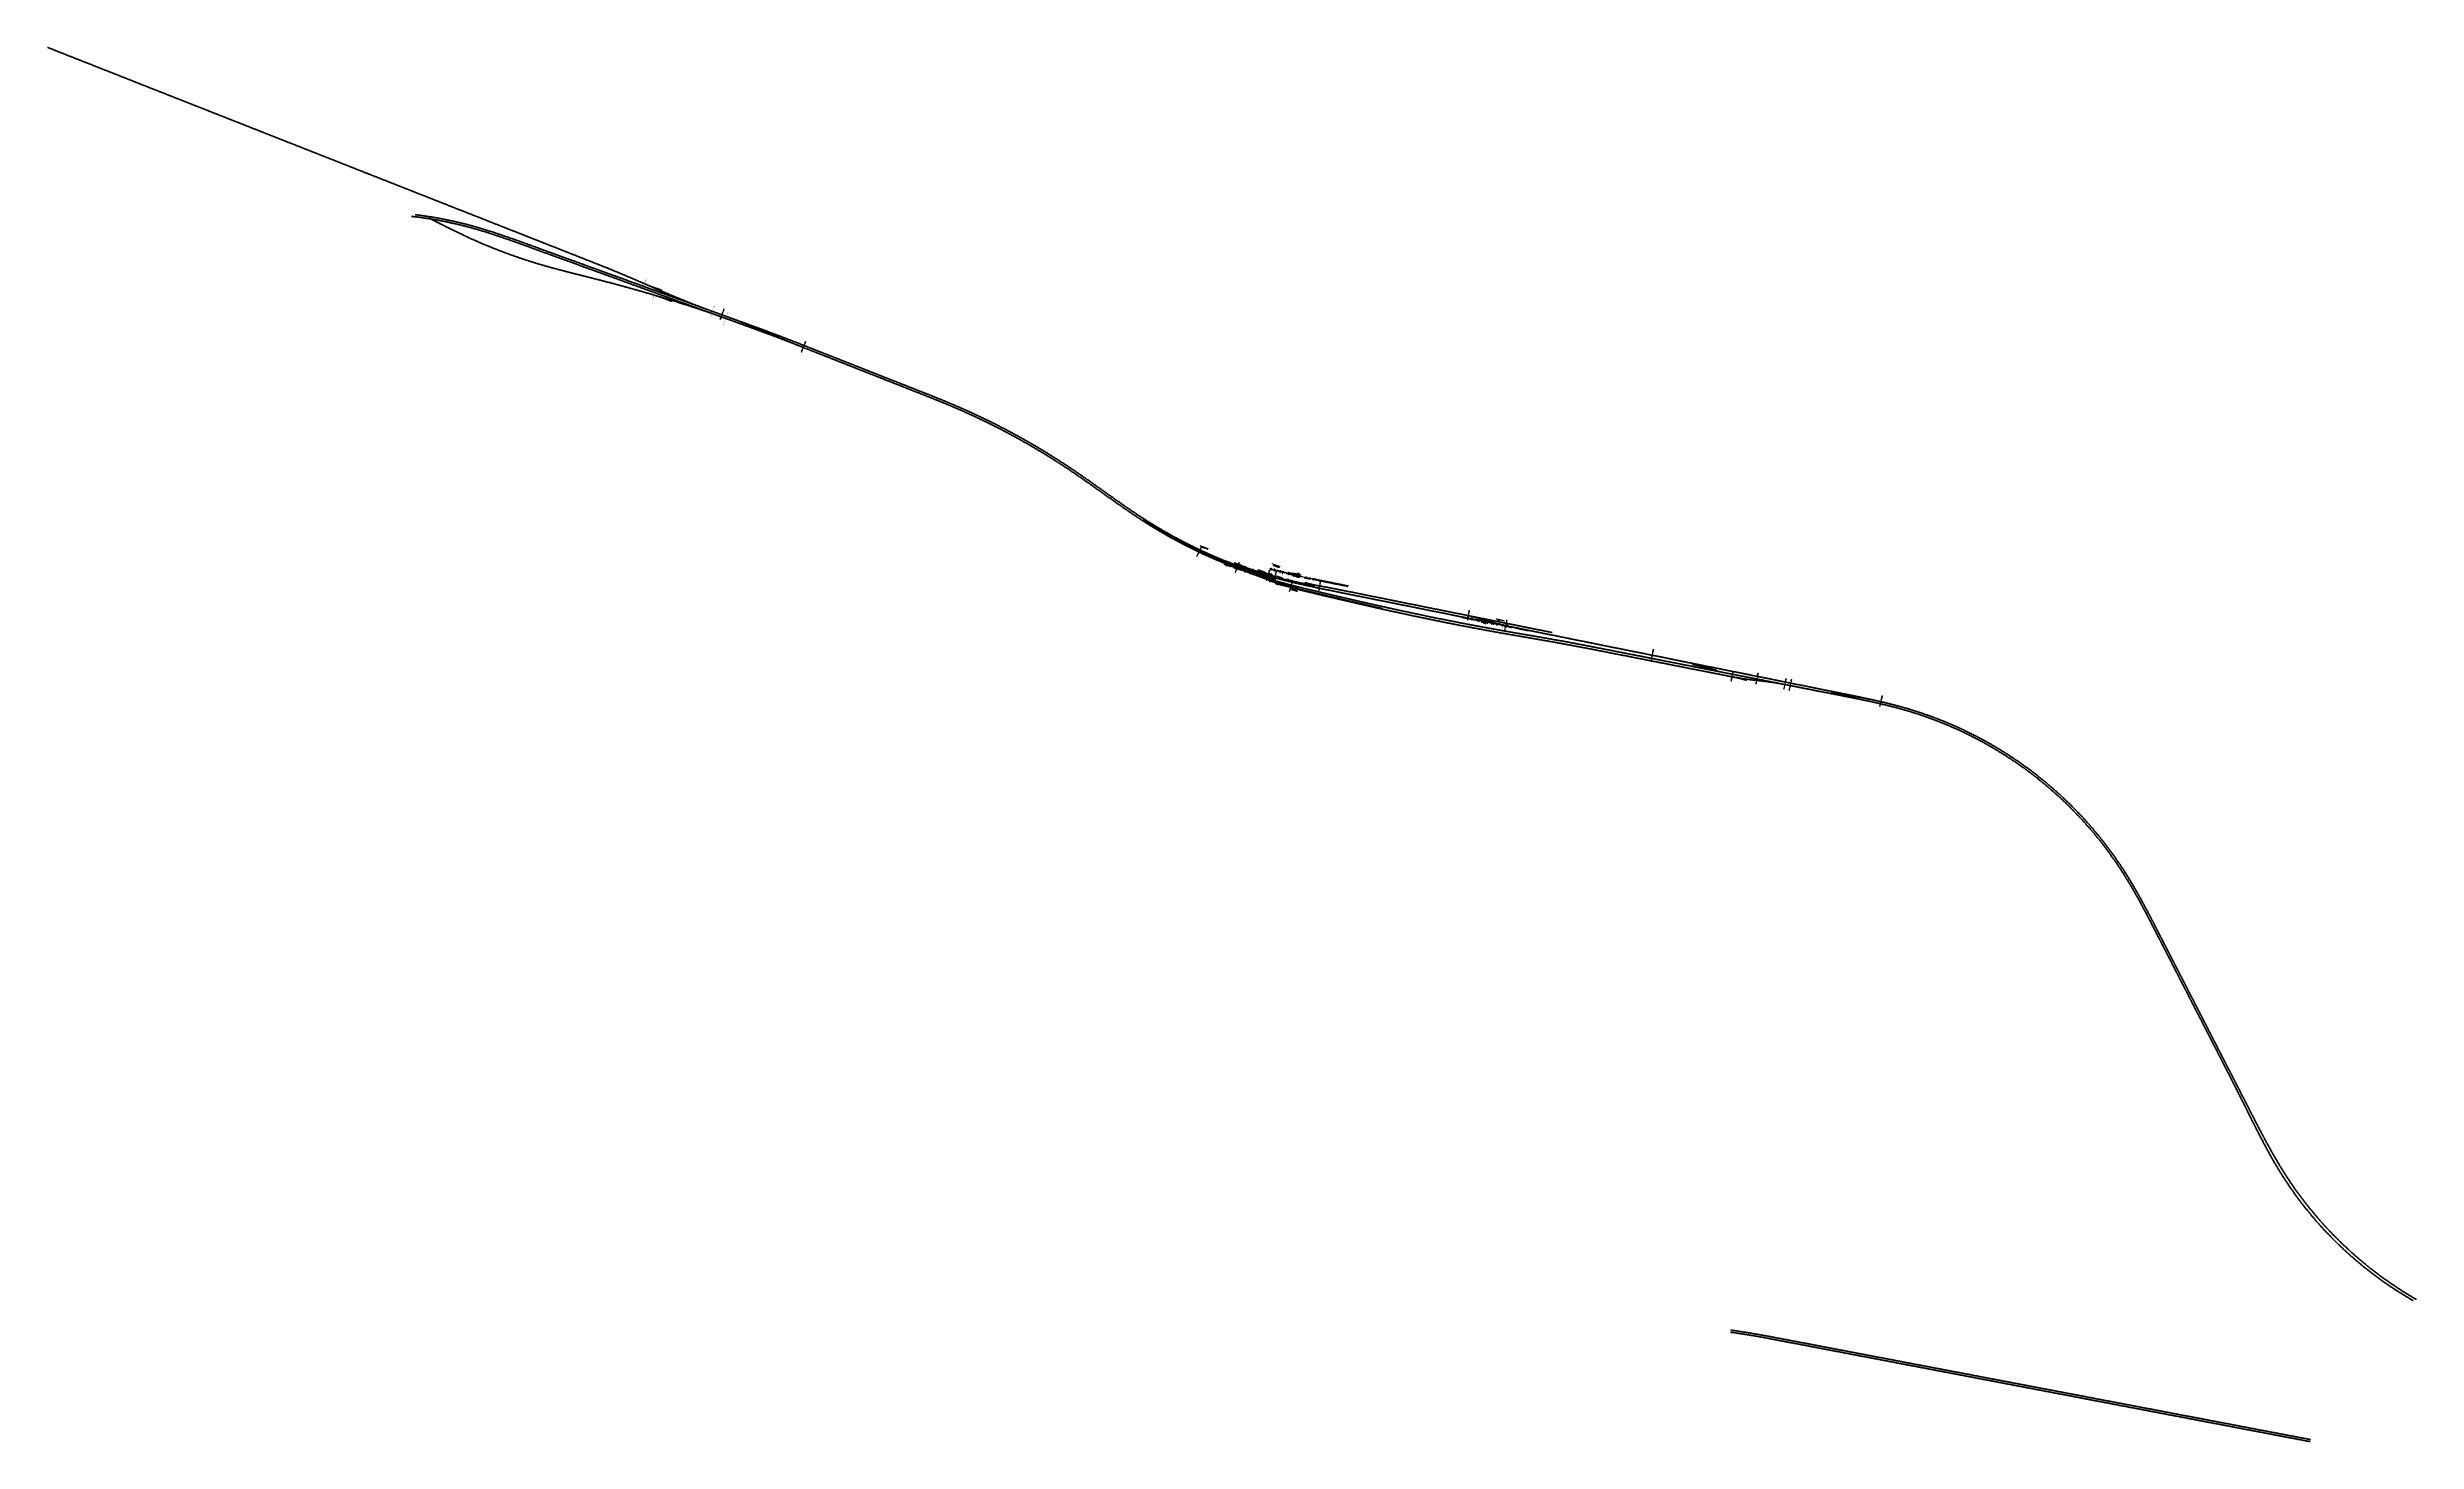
# Model space of a CAD drawing. Extents: x 2687065 to 2691361, y 1253360 to 1255888.
import ezdxf
from ezdxf.enums import TextEntityAlignment as Align

# ---------------------------------------------------------------- set-up
doc = ezdxf.new("R2010")
doc.units = 0
doc.header["$MEASUREMENT"] = 0
doc.linetypes.add('STRICHLINIE2', pattern=[0.375, 0.25, -0.125])
doc.linetypes.add('STRICHPUNKT', pattern=[1, 0.5, -0.25, 0, -0.25])
for name, color, linetype in [('A-GL-0013-_____', 1, 'STRICHPUNKT'), ('A-GL-0014-_____', 1, 'STRICHPUNKT'), ('A-GL-0015-_____', 1, 'STRICHPUNKT'), ('A-GL-0016-_____', 1, 'STRICHPUNKT'), ('A-GL-0017-_____', 1, 'STRICHPUNKT'), ('A-GL-0024-_____', 1, 'STRICHPUNKT'), ('A-HS-0013-_____', 1, 'STRICHPUNKT'), ('A-HS-0014-_____', 1, 'STRICHPUNKT'), ('A-HS-0015-_____', 1, 'STRICHPUNKT'), ('A-HS-0016-_____', 1, 'STRICHPUNKT'), ('A-HS-0017-_____', 1, 'STRICHPUNKT'), ('A-HS-0024-_____', 1, 'STRICHPUNKT'), ('A-N1-0013-_____', 1, 'STRICHPUNKT'), ('A-N1-0014-_____', 1, 'STRICHPUNKT'), ('A-N1-0015-_____', 1, 'STRICHPUNKT'), ('A-N1-0016-_____', 1, 'STRICHPUNKT'), ('A-N1-0017-_____', 1, 'STRICHPUNKT'), ('A-N1-0024-_____', 1, 'STRICHPUNKT'), ('BS-TR-A-Gleisstrang-LinieGeometrie', 7, 'Continuous'), ('BS-TR-A-Weiche-Kurzbezeichnung', 7, 'Continuous'), ('BS-TR-A-Weiche-PunktGeometrie', 7, 'Continuous'), ('BS-TR-B-Gleisstrang-LinieGeometrie', 7, 'Continuous'), ('BS-TR-B-Weiche-Kurzbezeichnung', 7, 'Continuous'), ('BS-TR-B-Weiche-PunktGeometrie', 7, 'Continuous'), ('E-HS-0013-_____', 1, 'Continuous'), ('E-HS-0014-_____', 1, 'Continuous'), ('E-HS-0015-_____', 1, 'Continuous'), ('E-HS-0016-_____', 1, 'Continuous'), ('E-HS-0017-_____', 1, 'Continuous'), ('E-HS-0024-_____', 1, 'Continuous'), ('E-N1-0013-_____', 1, 'Continuous'), ('E-N1-0014-_____', 1, 'Continuous'), ('E-N1-0015-_____', 1, 'Continuous'), ('E-N1-0016-_____', 1, 'Continuous'), ('E-N1-0017-_____', 1, 'Continuous'), ('E-N1-0024-_____', 1, 'Continuous'), ('L-GL-0013-_____', 2, 'Continuous'), ('L-GL-0014-_____', 2, 'Continuous'), ('L-GL-0015-_____', 2, 'Continuous'), ('L-GL-0016-_____', 2, 'Continuous'), ('L-GL-0017-_____', 2, 'Continuous'), ('L-GL-0024-_____', 2, 'Continuous'), ('L-HS-0013-_____', 4, 'Continuous'), ('L-HS-0014-_____', 4, 'Continuous'), ('L-HS-0015-_____', 4, 'Continuous'), ('L-HS-0016-_____', 4, 'Continuous'), ('L-HS-0017-_____', 4, 'Continuous'), ('L-HS-0024-_____', 4, 'Continuous'), ('L-N1-0013-_____', 3, 'Continuous'), ('L-N1-0014-_____', 3, 'Continuous'), ('L-N1-0015-_____', 3, 'Continuous'), ('L-N1-0016-_____', 3, 'Continuous'), ('L-N1-0017-_____', 3, 'Continuous'), ('L-N1-0024-_____', 3, 'Continuous'), ('L-ST', 7, 'Continuous'), ('L-ST-0013-_____', 7, 'Continuous'), ('L-ST-0014-_____', 7, 'Continuous'), ('L-ST-0015-_____', 7, 'Continuous'), ('L-ST-0016-_____', 7, 'Continuous'), ('L-ST-0017-_____', 7, 'Continuous'), ('L-ST-0024-_____', 7, 'Continuous'), ('P-OF-0013-_____', 7, 'Continuous'), ('P-OF-0014-_____', 7, 'Continuous'), ('P-OF-0015-_____', 7, 'Continuous'), ('P-OF-0017-_____', 7, 'Continuous'), ('P-OF-0024-_____', 7, 'Continuous'), ('P-ON-0013-_____', 7, 'Continuous'), ('P-ON-0014-_____', 7, 'Continuous'), ('P-ON-0015-_____', 7, 'Continuous'), ('S-ON-0013-_____', 7, 'Continuous'), ('S-ON-0014-_____', 7, 'Continuous'), ('S-ON-0015-_____', 7, 'Continuous'), ('S-ON-0016-_____', 7, 'Continuous'), ('S-ON-0017-_____', 7, 'Continuous'), ('S-ON-0024-_____', 7, 'Continuous'), ('T-00', 7, 'Continuous'), ('T-PP-0013-_____', 7, 'Continuous'), ('T-PP-0014-_____', 7, 'Continuous'), ('T-PP-0015-_____', 7, 'Continuous'), ('T-SS-0013-_____', 7, 'Continuous'), ('T-SS-0014-_____', 7, 'Continuous'), ('T-SS-0015-_____', 7, 'Continuous'), ('T-SS-0016-_____', 7, 'Continuous'), ('T-SS-0017-_____', 7, 'Continuous'), ('T-SS-0024-_____', 7, 'Continuous'), ('T-ST', 7, 'Continuous'), ('T-WW-0013-_____', 6, 'Continuous'), ('T-WW-0014-_____', 6, 'Continuous'), ('T-WW-0015-_____', 6, 'Continuous'), ('T-WW-0016-_____', 6, 'Continuous'), ('T-WW-0017-_____', 6, 'Continuous'), ('T-WW-0024', 6, 'Continuous'), ('T-WW-0024-_____', 6, 'Continuous')]:
    doc.layers.add(name, color=color, linetype=linetype)
doc.layers.get('P-OF-0013-_____').off()
doc.layers.get('P-OF-0014-_____').off()
doc.layers.get('P-OF-0015-_____').off()
doc.layers.get('P-OF-0017-_____').off()
doc.layers.get('P-OF-0024-_____').off()
doc.styles.add('R6', font='simplex.shx', dxfattribs={"width": 0.6})
doc.styles.add('R7', font='simplex.shx', dxfattribs={"width": 0.7})
doc.styles.add('R8', font='simplex.shx', dxfattribs={"width": 0.8})
doc.styles.add('Style-Arial', font='arial.ttf')
doc.styles.add('SUPPRIME', font='simplex.shx', dxfattribs={"width": 0.75})
pattern_1 = [(45, (-0.0965, 2e-15), (-0.0004419417, 0.0004419417), [])]
pattern_2 = [(45, (0.0965, 2e-15), (-0.0004419417, 0.0004419417), [])]

# ---------------------------------------------------------------- blocks, each defined once
blk = doc.blocks.new('WeiVlpWeiBez')
at = {"lineweight": 80}
blk.add_line((0, 0), (0, 0), dxfattribs=at)
at = {"lineweight": 80, "style": 'R8', "width": 0.8}
blk.add_attdef('WVP_WNR1', text='', height=0.7, dxfattribs=at).set_placement((0, 0), align=Align.RIGHT)
at = {"color": 7, "style": 'R6', "width": 0.6}
blk.add_attdef('WVP_WNR2', text='', height=0.25, dxfattribs=at).set_placement((0, 0), align=Align.RIGHT)
at = {"lineweight": 80, "style": 'R8', "width": 0.8}
blk.add_attdef('WVP_WBE1', (0, 0), '', height=0.7, dxfattribs=at)
at = {"color": 7, "style": 'R6', "width": 0.6}
for tag, p in [('WVP_WBE2', (0, 0)), ('WVP_WVPN', (0, -0.4))]:
    blk.add_attdef(tag, p, '', height=0.25, dxfattribs=at)
at = {"color": 7, "lineweight": 30, "style": 'R8', "width": 0.8}
for tag, p in [('WVP_WTPN', (0, -0.9)), ('WVP_WSAP', (0, -1.6)), ('WVP_WZUS', (0, -2.3)), ('WVP_WWV', (0, -3))]:
    blk.add_attdef(tag, p, '', height=0.4, dxfattribs=at)
blk = doc.blocks.new('WeiVlpWeiNum')
at = {"color": 7}
blk.add_circle((0, 0, 1), 0.5, dxfattribs=at)
at = {"color": 7, "style": 'R8', "width": 0.8}
blk.add_attdef('WEICHENNR', text='', height=0.3, dxfattribs=at).set_placement((0, 0), align=Align.MIDDLE)
blk = doc.blocks.new('WeiVlpSchwelleR')
at = {"color": 7}
for p, q in [((-0.5, -0.13), (-0.5, 0.13)), ((0.5, -0.13), (0.5, 0.13))]:
    blk.add_line(p, q, dxfattribs=at)
at = {"color": 0, "linetype": 'ByBlock', "lineweight": -2}
blk.add_line((0.5, 0), (-0.5, 0), dxfattribs=at)
at = {"style": 'R6', "width": 0.6, "flags": 1}
for tag, p in [('WVP-SKML', (-3, 0, 0)), ('WVP-SKMR', (5, 0, 0))]:
    blk.add_attdef(tag, text='', height=0.25, rotation=180, dxfattribs=at).set_placement(p, align=Align.MIDDLE_CENTER)
for tag, p in [('VERKLINKS', (-0.86, 0, 0)), ('VERKRECHTS', (0.88, 0, 0))]:
    blk.add_attdef(tag, text='', height=0.25, rotation=180, dxfattribs=at).set_placement(p, align=Align.MIDDLE)
at = {"color": 1, "extrusion": (-1, 1.83697e-16, 1.22465e-16), "style": 'R6', "width": 0.6, "flags": 8}
blk.add_attdef('WVP-ANL', text='', height=0.25, rotation=270, dxfattribs=at).set_placement((0, 0, 0.5), align=Align.MIDDLE)
at = {"style": 'R6', "width": 0.6, "flags": 1}
blk.add_attdef('VERSCHIEBUNG', text='', height=0.25, rotation=180, dxfattribs=at).set_placement((1.76, 0, 0), align=Align.MIDDLE_LEFT)
at = {"color": 1, "extrusion": (1, -1.83697e-16, 3.37446e-32), "style": 'R6', "width": 0.6, "flags": 8}
blk.add_attdef('WVP-ANR', text='', height=0.25, rotation=270, dxfattribs=at).set_placement((0, 0, 0.5), align=Align.MIDDLE)
at = {"style": 'R6', "width": 0.6}
blk.add_attdef('LAENGE', text='', height=0.25, rotation=90, dxfattribs=at).set_placement((1.23, 0.01, 0), align=Align.MIDDLE)
blk.add_attdef('BEZEICHNUNG', text='', height=0.25, rotation=180, dxfattribs=at).set_placement((3.37, 0, 0), align=Align.MIDDLE_LEFT)
blk = doc.blocks.new('st_Norm_a')
at = {"color": 0, "linetype": 'ByBlock', "lineweight": -2}
blk.add_circle((0, 0, 1), 0.2, dxfattribs=at)
at = {"layer": 'T-ST', "color": 0, "linetype": 'ByBlock', "lineweight": -2, "style": 'R7', "width": 0.7}
blk.add_attdef('WVP-STNR', text='', height=0.25, dxfattribs=at).set_placement((0.55, 0), align=Align.MIDDLE)
blk = doc.blocks.new('st_Isol6_a')
at = {"color": 0, "linetype": 'ByBlock', "lineweight": -2}
for radius in [0.2, 0.1, 0.08]:
    blk.add_circle((0, 0, 1), radius, dxfattribs=at)
at = {"layer": 'T-ST', "color": 0, "linetype": 'ByBlock', "lineweight": -2, "style": 'R7', "width": 0.7, "flags": 8}
blk.add_attdef('WVP-STNR', text='', height=0.25, dxfattribs=at).set_placement((0.55, 0), align=Align.MIDDLE)
blk = doc.blocks.new('st_KlaM_a')
at = {"color": 6, "elevation": 5, "flags": 128}
blk.add_lwpolyline([(0, -0.25), (0, 0.25)], dxfattribs=at)
at = {"color": 0, "elevation": 5, "flags": 128}
blk.add_lwpolyline([(0, -0.25), (0, 0.25)], dxfattribs=at)
blk = doc.blocks.new('pla_RpgB6001')
at = {"color": 0, "linetype": 'ByBlock', "lineweight": -2}
blk.add_lwpolyline([(0.4, 0.1), (-0.5, 0.1), (-0.5, -0.1), (0.4, -0.1)], close=True, dxfattribs=at)
blk.add_lwpolyline([(-0.1, 0.1), (-0.1, -0.1)], dxfattribs=at)
blk.add_lwpolyline([(-0.1, 0.1), (-0.1, -0.1)], dxfattribs=at)
at = {"color": 1, "linetype": 'ByBlock', "lineweight": -2}
blk.add_lwpolyline([(0, 0.1), (0, -0.1)], dxfattribs=at)
at = {"color": 2, "linetype": 'ByBlock', "lineweight": -2}
blk.add_lwpolyline([(0.1, 0.1), (0.1, -0.1)], dxfattribs=at)
at = {"color": 0, "linetype": 'ByBlock', "lineweight": -2}
for centre in [(-0.3, 0), (-0.2, 0.1), (0.3, 0.1), (-0.2, -0.1), (0.3, -0.1)]:
    blk.add_circle(centre, 0.012, dxfattribs=at)
at = {"color": 1, "linetype": 'ByBlock', "lineweight": -2}
blk.add_circle((0, 0), 0.02, dxfattribs=at)
at = {"style": 'R7', "width": 0.7}
blk.add_attdef('WVP-PBEZ', text='', height=0.025, rotation=269.5936, dxfattribs=at).set_placement((-0.1, 0), align=Align.MIDDLE_CENTER)
blk.add_attdef('WVP-PLNR', text='', height=0.2, dxfattribs=at).set_placement((0, 0), align=Align.MIDDLE_LEFT)
at = {"style": 'R7', "width": 0.7, "flags": 1}
for tag, p in [('WVP-PLDI', (0.5, -0.6)), ('WVP-PLFK', (0.5, -0.2)), ('WVP-PLSP', (0.5, -0.4))]:
    blk.add_attdef(tag, text='', height=0.2, dxfattribs=at).set_placement(p, align=Align.MIDDLE)
blk = doc.blocks.new('VisualisierungSpannklemmeGelb')
at = {"linetype": 'ByBlock', "lineweight": -2}
h = blk.add_hatch(dxfattribs=at)
h.set_pattern_fill('ANSI31', color=0, scale=0.005, style=0)
h.set_pattern_definition(pattern_1)
h.paths.add_polyline_path([(-0.0215, 0, 1), (-0.1715, 0, 1)])
h = blk.add_hatch(dxfattribs=at)
h.set_pattern_fill('ANSI31', color=0, scale=0.005, style=0)
h.set_pattern_definition(pattern_2)
h.paths.add_polyline_path([(0.1715, 0, 1), (0.0215, 0, 1)])
blk = doc.blocks.new('pla_Bef-WsSkl1K')
blk.add_lwpolyline([(-0.1, -0.1), (0.1, -0.1), (0.1, 0.1), (-0.1, 0.1)], close=True)
at = {"layer": 'T-00'}
blk.add_blockref('VisualisierungSpannklemmeGelb', (0, 0), dxfattribs=at)
at = {"style": 'R7', "width": 0.7}
blk.add_attdef('WVP-PLNR', text='', height=0.2, dxfattribs=at).set_placement((0, 0), align=Align.MIDDLE_LEFT)
at = {"style": 'R7', "width": 0.7, "flags": 1}
for tag, p in [('WVP-PLDI', (0.4, -0.2)), ('WVP-PLSP', (0.5, -0.4)), ('WVP-PLFK', (0.5, -0.6))]:
    blk.add_attdef(tag, text='', height=0.2, dxfattribs=at).set_placement(p, align=Align.MIDDLE)
blk = doc.blocks.new('st_NormUngb_b')
h = blk.add_hatch()
h.set_pattern_fill('ANSI31', color=256, scale=0.005, style=0)
h.paths.add_polyline_path([(0.2, 0, 0.4142136), (0, 0.2), (0, -0.2, 0.4142136)])
at = {"color": 7}
blk.add_line((0, 0.2, 1), (0, -0.2, 1), dxfattribs=at)
at = {"color": 0}
blk.add_circle((0, 0, 1), 0.2, dxfattribs=at)
at = {"layer": 'T-ST', "style": 'R7', "width": 0.7}
blk.add_attdef('WVP-STNR', text='', height=0.25, dxfattribs=at).set_placement((0.55, 0), align=Align.MIDDLE)
blk = doc.blocks.new('WeiVlpSchwelleL')
at = {"color": 7}
for p, q in [((-0.5, -0.13), (-0.5, 0.13)), ((0.5, -0.13), (0.5, 0.13))]:
    blk.add_line(p, q, dxfattribs=at)
at = {"color": 0, "linetype": 'ByBlock', "lineweight": -2}
blk.add_line((-0.5, 0), (0.5, 0), dxfattribs=at)
at = {"style": 'R6', "width": 0.6, "flags": 1}
for tag, p in [('WVP-SKML', (-5, 0, 0)), ('WVP-SKMR', (3, 0, 0))]:
    blk.add_attdef(tag, text='', height=0.25, rotation=180, dxfattribs=at).set_placement(p, align=Align.MIDDLE_CENTER)
at = {"style": 'R6', "width": 0.6}
blk.add_attdef('BEZEICHNUNG', text='', height=0.25, rotation=180, dxfattribs=at).set_placement((-2.25, 0, 2), align=Align.MIDDLE_LEFT)
at = {"style": 'R6', "width": 0.6, "flags": 1}
blk.add_attdef('VERSCHIEBUNG', text='', height=0.25, rotation=180, dxfattribs=at).set_placement((-1.47, 0, 2), align=Align.MIDDLE_LEFT)
for tag, p in [('VERKLINKS', (-0.87, 0, 0)), ('VERKRECHTS', (0.86, 0, 0))]:
    blk.add_attdef(tag, text='', height=0.25, rotation=180, dxfattribs=at).set_placement(p, align=Align.MIDDLE)
at = {"style": 'R6', "width": 0.6}
blk.add_attdef('LAENGE', text='', height=0.25, rotation=90, dxfattribs=at).set_placement((-1.23, 0.01, 0), align=Align.MIDDLE)
at = {"color": 1, "extrusion": (-1, -6.12323e-17, 1.22465e-16), "style": 'R6', "width": 0.6, "flags": 8}
blk.add_attdef('WVP-ANL', text='', height=0.25, rotation=270, dxfattribs=at).set_placement((0, 0, 0.5), align=Align.MIDDLE)
at = {"color": 1, "extrusion": (1, -1.60812e-16, 1.22465e-16), "style": 'R6', "width": 0.6, "flags": 8}
blk.add_attdef('WVP-ANR', text='', height=0.25, rotation=270, dxfattribs=at).set_placement((0, 0, 0.5), align=Align.MIDDLE)
blk = doc.blocks.new('st_Uber64_a')
h = blk.add_hatch()
h.set_pattern_fill('ANSI31', color=256, scale=0.005, style=0)
h.paths.add_polyline_path([(0.1, 0), (0.2, 0.1, 0.127008), (0.1, 0.2), (0, 0.1), (-0.1, 0.2, 0.127024), (-0.2, 0.1), (-0.1, 0), (-0.2, -0.1, 0.127008), (-0.1, -0.2), (0, -0.1), (0.1, -0.2, 0.127024), (0.2, -0.1)])
at = {"color": 7}
for points in [[(-0.2, 0.1), (-0.1, 0)], [(-0.1, 0.2), (0, 0.1)], [(0.1, 0.2), (0, 0.1)], [(0.2, 0.1), (0.1, 0)], [(-0.1, 0), (-0.2, -0.1)], [(0, -0.1), (-0.1, -0.2)], [(0, -0.1), (0.1, -0.2)], [(0.1, 0), (0.2, -0.1)]]:
    blk.add_lwpolyline(points, dxfattribs=at)
at = {"color": 0}
blk.add_circle((0, 0, 1), 0.2, dxfattribs=at)
at = {"layer": 'T-ST', "style": 'R7', "width": 0.7}
blk.add_attdef('WVP-STNR', text='', height=0.25, dxfattribs=at).set_placement((0.6, 0), align=Align.MIDDLE)
blk = doc.blocks.new('pla_RpB6000_iso')
at = {"layer": 'L-ST'}
h = blk.add_hatch(dxfattribs=at)
h.set_pattern_fill('ANSI31', color=256, scale=0.005, style=0)
h.set_pattern_definition(pattern_1)
h.paths.add_polyline_path([(0, 0, 1), (-0.2, 0, 1)])
h = blk.add_hatch(dxfattribs=at)
h.set_pattern_fill('ANSI31', color=256, scale=0.005, style=0)
h.set_pattern_definition(pattern_2)
h.paths.add_polyline_path([(0.2, 0, 1), (0, 0, 1)])
at = {"color": 0, "linetype": 'ByBlock', "lineweight": -2}
blk.add_lwpolyline([(-0.2, -0.1), (0.2, -0.1), (0.2, 0.1), (-0.2, 0.1)], close=True, dxfattribs=at)
for points in [[(-0.1, 0.1), (-0.1, -0.1)], [(0.1, 0.1), (0.1, -0.1)]]:
    blk.add_lwpolyline(points, dxfattribs=at)
at = {"linetype": 'ByBlock', "lineweight": -2}
blk.add_lwpolyline([(-0.1, -0.1), (-0.1, 0.1)], dxfattribs=at)
at = {"color": 1, "linetype": 'ByBlock', "lineweight": -2}
blk.add_lwpolyline([(0, 0.1), (0, -0.1)], dxfattribs=at)
at = {"color": 2, "linetype": 'ByBlock', "lineweight": -2}
blk.add_lwpolyline([(0.1, -0.1), (0.1, 0.1)], dxfattribs=at)
at = {"color": 0, "linetype": 'ByBlock', "lineweight": -2}
for centre in [(-0.2, 0.1), (0.2, 0.1), (-0.2, -0.1), (0.2, -0.1)]:
    blk.add_circle(centre, 0.013, dxfattribs=at)
at = {"color": 1, "linetype": 'ByBlock', "lineweight": -2}
blk.add_circle((0, 0), 0.02, dxfattribs=at)
at = {"style": 'R7', "width": 0.7}
blk.add_attdef('WVP-PBEZ', text='', height=0.025, rotation=269.5936, dxfattribs=at).set_placement((-0.1, 0), align=Align.MIDDLE_CENTER)
blk.add_attdef('WVP-PLNR', text='', height=0.2, dxfattribs=at).set_placement((0, 0), align=Align.MIDDLE_LEFT)
at = {"style": 'R7', "width": 0.7, "flags": 1}
for tag, p in [('WVP-PLDI', (0.5, -0.6)), ('WVP-PLFK', (0.5, -0.2)), ('WVP-PLSP', (0.5, -0.4))]:
    blk.add_attdef(tag, text='', height=0.2, dxfattribs=at).set_placement(p, align=Align.MIDDLE)
blk = doc.blocks.new('st_Schw_a')
at = {"linetype": 'ByBlock', "lineweight": -2}
h = blk.add_hatch(dxfattribs=at)
h.set_pattern_fill('ANSI31', color=0, scale=0.005, style=0)
h.paths.add_polyline_path([(0.2, 0, 1), (-0.2, 0, 1)])
at = {"color": 0, "linetype": 'ByBlock', "lineweight": -2}
blk.add_circle((0, 0, 1), 0.2, dxfattribs=at)
at = {"layer": 'T-ST', "color": 0, "linetype": 'ByBlock', "lineweight": -2, "style": 'R7', "width": 0.7}
blk.add_attdef('WVP-STNR', text='', height=0.25, dxfattribs=at).set_placement((0.55, 0), align=Align.MIDDLE)
blk = doc.blocks.new('weivlp_JochNummer')
at = {"color": 1}
blk.add_3dface([(-0.45, 0.45, 1), (0.45, 0.45, 1), (0.45, -0.45, 1), (-0.45, -0.45, 1)], dxfattribs=at)
at = {"color": 7, "style": 'R8', "width": 0.8}
blk.add_attdef('JOCHNR', text='', height=0.3, dxfattribs=at).set_placement((0, 0), align=Align.MIDDLE)

msp = doc.modelspace()

# ---------------------------------------------------------------- linework, layer by layer
at = {"layer": 'A-GL-0013-_____', "extrusion": (0.025219, 0.076377, 0.99676), "elevation": 164121.6, "flags": 128}
for points in [[(-2159951.9, -2028245.1, 0.000312), (-2159953, -2028244.8, 0.000599), (-2159955.2, -2028244.2, 0.030781), (-2160063.9, -2028223.7)], [(-2160120.2, -2028218.4, 0.005071), (-2160138.4, -2028217.5)], [(-2160120.2, -2028220.2, 0.006928), (-2160139.6, -2028220.2)]]:
    msp.add_lwpolyline(points, format="xyb", dxfattribs=at)
at = {"layer": 'A-GL-0014-_____', "extrusion": (0.018568, 0.078323, 0.996755), "elevation": 148676.5, "flags": 128}
for points in [[(-2327079.1, -1835454.5, 0.000429), (-2327080.5, -1835454.1, 0.03943), (-2327214.4, -1835427)], [(-2327270.6, -1835422.1, 0.003633), (-2327283.2, -1835421.4)]]:
    msp.add_lwpolyline(points, format="xyb", dxfattribs=at)
at = {"layer": 'A-GL-0015-_____', "extrusion": (0.018043, 0.072463, 0.997208), "elevation": 139912.6, "flags": 128}
for points in [[(-2306375.7, -1862280.6), (-2306384, -1862279.6, 0.006226), (-2306396.4, -1862278.3)], [(-2306375.9, -1862282.3, 0.003608), (-2306388.8, -1862281.7, 0.000578), (-2306390.9, -1862281.6, 0.000564), (-2306393, -1862281.5, 0.00055), (-2306395.1, -1862281.5, 0.000536), (-2306397.3, -1862281.4, 0.000522), (-2306399.4, -1862281.3, 0.000509), (-2306401.5, -1862281.3, 0.000495), (-2306403.6, -1862281.2, 0.000481), (-2306405.7, -1862281.2, 0.000467), (-2306407.8, -1862281.1, 0.000453), (-2306409.9, -1862281.1, 0.000439), (-2306412, -1862281, 0.000426), (-2306414.1, -1862281, 0.000412), (-2306416.2, -1862281, 0.000398), (-2306418.3, -1862281, 0.000384), (-2306420.4, -1862280.9, 0.00037), (-2306422.5, -1862280.9, 0.000356), (-2306424.6, -1862280.9, 0.000342), (-2306426.7, -1862280.9, 0.000329), (-2306428.8, -1862280.9, 0.000315), (-2306430.9, -1862280.9, 0.000301), (-2306433, -1862280.8, 0.000287), (-2306435.1, -1862280.8, 0.000273), (-2306437.2, -1862280.8, 0.000259), (-2306439.4, -1862280.8, 0.000245), (-2306441.5, -1862280.8, 0.000232), (-2306443.6, -1862280.8, 0.000218), (-2306445.7, -1862280.9, 0.000204), (-2306447.8, -1862280.9, 0.00019), (-2306449.9, -1862280.9, 0.000176), (-2306452, -1862280.9, 0.000162), (-2306454.1, -1862280.9, 0.000149), (-2306456.2, -1862280.9, 0.000135), (-2306458.3, -1862280.9, 0.000121), (-2306460.4, -1862280.9, 0.000107), (-2306462.5, -1862281, 0.000093), (-2306464.6, -1862281, 0.000079), (-2306466.7, -1862281, 0.000065), (-2306468.8, -1862281, 0.000061), (-2306471, -1862281, 0.000061)]]:
    msp.add_lwpolyline(points, format="xyb", dxfattribs=at)
at = {"layer": 'A-GL-0016-_____', "extrusion": (0.011871, 0.060307, 0.998109), "elevation": 108058.7, "flags": 128}
msp.add_lwpolyline([(-2396315, -1747350.6, 0.011242), (-2396337.4, -1747349.1, 0.004063), (-2396483.6, -1747344, 0.0001), (-2396485.6, -1747343.9, 0.0001)], format="xyb", dxfattribs=at)
at = {"layer": 'A-GL-0017-_____', "extrusion": (0.007932, 0.059578, 0.998192), "elevation": 96552.1, "flags": 128}
for points in [[(-2500185.6, -1595953.2, 0.000445), (-2500187.6, -1595953, 0.000431), (-2500189.7, -1595952.9, 0.000417), (-2500191.8, -1595952.7, 0.000403), (-2500193.9, -1595952.5, 0.000389), (-2500196, -1595952.3, 0.000375), (-2500198.1, -1595952.1, 0.00036), (-2500200.2, -1595951.9, 0.000346), (-2500202.3, -1595951.8, 0.000332), (-2500204.4, -1595951.6, 0.000318), (-2500206.5, -1595951.4, 0.000304), (-2500208.6, -1595951.2, 0.00029), (-2500210.7, -1595951.1, 0.000276), (-2500212.8, -1595950.9, 0.000262), (-2500214.9, -1595950.8, 0.000247), (-2500216.9, -1595950.6, 0.000233), (-2500219, -1595950.4, 0.000219), (-2500221.1, -1595950.3, 0.000205), (-2500223.2, -1595950.1, 0.000191), (-2500225.3, -1595950, 0.000177), (-2500227.4, -1595949.8, 0.000163), (-2500229.5, -1595949.7, 0.000148), (-2500231.6, -1595949.5, 0.000134), (-2500233.7, -1595949.4, 0.00012), (-2500235.8, -1595949.2, 0.000106), (-2500237.9, -1595949.1, 0.000092), (-2500240, -1595949, 0.000078), (-2500242.1, -1595948.8, 0.000064), (-2500244.2, -1595948.7, 0.000049), (-2500246.3, -1595948.5, 0.000035), (-2500248.4, -1595948.4, 0.000021), (-2500250.5, -1595948.2, 0.000007), (-2500252.6, -1595948.1), (-2500287.5, -1595945.8)], [(-2500185.7, -1595955, 0.002097), (-2500193.7, -1595954.8), (-2500200.2, -1595954.7)]]:
    msp.add_lwpolyline(points, format="xyb", dxfattribs=at)
at = {"layer": 'A-GL-0024-_____', "elevation": 454.8, "flags": 128}
for points in [[(2689629.3, 1254855.6), (2689676.8, 1254846)], [(2689709.4, 1254839.4), (2689750.3, 1254831.2)]]:
    msp.add_lwpolyline(points, dxfattribs=at)
at = {"layer": 'A-HS-0013-_____', "extrusion": (0.025219, 0.076377, 0.99676), "elevation": 164121.6, "flags": 128}
msp.add_lwpolyline([(-2160063.9, -2028223.7, 0.015692), (-2160120.2, -2028218.4)], format="xyb", dxfattribs=at)
at = {"layer": 'A-HS-0014-_____', "extrusion": (0.018568, 0.078323, 0.996755), "elevation": 148676.5, "flags": 128}
msp.add_lwpolyline([(-2327270.6, -1835422.1, -0.016287), (-2327214.4, -1835427)], format="xyb", dxfattribs=at)
at = {"layer": 'A-HS-0015-_____', "extrusion": (0.018043, 0.072463, 0.997208), "elevation": 139912.6, "flags": 128}
msp.add_lwpolyline([(-2306319.9, -1862287.1, 0.015606), (-2306375.9, -1862282.3)], format="xyb", dxfattribs=at)
at = {"layer": 'A-HS-0016-_____', "extrusion": (0.011871, 0.060307, 0.998109), "elevation": 108058.7, "flags": 128}
msp.add_lwpolyline([(-2396315, -1747350.6, -0.013274), (-2396288.6, -1747353.6)], format="xyb", dxfattribs=at)
at = {"layer": 'A-HS-0017-_____', "extrusion": (0.007932, 0.059578, 0.998192), "elevation": 96552.1, "flags": 128}
msp.add_lwpolyline([(-2500143.8, -1595958.2, 0.005562), (-2500162.9, -1595955.7, 0.00059), (-2500165, -1595955.4, 0.000577), (-2500167, -1595955.2, 0.000563), (-2500169.1, -1595955, 0.000549), (-2500171.1, -1595954.7, 0.000535), (-2500173.2, -1595954.5, 0.000522), (-2500175.2, -1595954.3, 0.000508), (-2500177.3, -1595954.1, 0.000494), (-2500179.4, -1595953.9, 0.00048), (-2500181.4, -1595953.7, 0.000467), (-2500183.5, -1595953.4, 0.000453), (-2500185.6, -1595953.2)], format="xyb", dxfattribs=at)
at = {"layer": 'A-HS-0024-_____', "elevation": 454.8, "flags": 128}
msp.add_lwpolyline([(2689709.4, 1254839.4), (2689676.8, 1254846)], dxfattribs=at)
at = {"layer": 'A-N1-0013-_____', "extrusion": (0.025219, 0.076377, 0.99676), "elevation": 164121.6, "flags": 128}
msp.add_lwpolyline([(-2160063.9, -2028223.7, 0.026285), (-2160111.1, -2028220.3, 0.002538), (-2160120.2, -2028220.2)], format="xyb", dxfattribs=at)
at = {"layer": 'A-N1-0014-_____', "extrusion": (0.018568, 0.078323, 0.996755), "elevation": 148676.5, "flags": 128}
msp.add_lwpolyline([(-2327270.6, -1835422.1, -0.0005), (-2327223.3, -1835424.7, -0.002644), (-2327214.2, -1835425.3)], format="xyb", dxfattribs=at)
at = {"layer": 'A-N1-0015-_____', "extrusion": (0.018043, 0.072463, 0.997208), "elevation": 139912.6, "flags": 128}
msp.add_lwpolyline([(-2306319.9, -1862287.1), (-2306375.7, -1862280.6)], dxfattribs=at)
at = {"layer": 'A-N1-0016-_____', "extrusion": (0.011871, 0.060307, 0.998109), "elevation": 108058.7, "flags": 128}
msp.add_lwpolyline([(-2396315, -1747350.6, 0.017443), (-2396294.5, -1747351.7, -0.003036), (-2396288.4, -1747351.8)], format="xyb", dxfattribs=at)
at = {"layer": 'A-N1-0017-_____', "extrusion": (0.007932, 0.059578, 0.998192), "elevation": 96552.1, "flags": 128}
msp.add_lwpolyline([(-2500143.8, -1595958.2, 0.015203), (-2500162.9, -1595956, 0.001605), (-2500165, -1595955.9, 0.001592), (-2500167, -1595955.7, 0.001578), (-2500169.1, -1595955.6, 0.001565), (-2500171.1, -1595955.5, 0.001551), (-2500173.1, -1595955.4, 0.001538), (-2500175.2, -1595955.3, 0.001525), (-2500177.2, -1595955.2, 0.001511), (-2500179.3, -1595955.1, 0.000496), (-2500181.4, -1595955.1, 0.000481), (-2500183.5, -1595955, 0.000466), (-2500185.7, -1595955)], format="xyb", dxfattribs=at)
at = {"layer": 'A-N1-0024-_____', "elevation": 454.8, "flags": 128}
msp.add_lwpolyline([(2689709.4, 1254839.4, -0.020788), (2689685.2, 1254845.4), (2689677.2, 1254847.7)], format="xyb", dxfattribs=at)
at = {"layer": 'BS-TR-A-Gleisstrang-LinieGeometrie', "color": 2, "lineweight": 50, "true_color": 0xffff00}
for points in [[(2687732.3, 1255585, 444.4), (2687733.3, 1255584.9, 444.4), (2687734.3, 1255584.8, 444.4), (2687735.3, 1255584.6, 444.4), (2687736.3, 1255584.5, 444.5), (2687737.3, 1255584.4, 444.5), (2687738.3, 1255584.3, 444.5), (2687739.2, 1255584.1, 444.5), (2687740.2, 1255584, 444.5), (2687741.2, 1255583.9, 444.5), (2687742.2, 1255583.7, 444.5), (2687743.2, 1255583.6, 444.5), (2687744.2, 1255583.5, 444.6), (2687745.2, 1255583.3, 444.6), (2687746.2, 1255583.2, 444.6), (2687747.1, 1255583.1, 444.6), (2687748.1, 1255582.9, 444.6), (2687749.1, 1255582.8, 444.6), (2687750.1, 1255582.6, 444.6), (2687751.1, 1255582.5, 444.6), (2687752.1, 1255582.3, 444.6), (2687753.1, 1255582.2, 444.7), (2687754, 1255582, 444.7), (2687755, 1255581.9, 444.7), (2687756, 1255581.7, 444.7), (2687757, 1255581.6, 444.7), (2687758, 1255581.4, 444.7), (2687759, 1255581.3, 444.7), (2687759.9, 1255581.1, 444.7), (2687760.9, 1255581, 444.8), (2687761.9, 1255580.8, 444.8), (2687762.9, 1255580.6, 444.8), (2687763.9, 1255580.5, 444.8), (2687764.9, 1255580.3, 444.8), (2687765.8, 1255580.1, 444.8), (2687766.8, 1255580, 444.8), (2687767.8, 1255579.8, 444.8), (2687768.8, 1255579.6, 444.9), (2687769.8, 1255579.5, 444.9), (2687770.7, 1255579.3, 444.9), (2687771.7, 1255579.1, 444.9), (2687772.7, 1255578.9, 444.9), (2687773.7, 1255578.8, 444.9), (2687774.7, 1255578.6, 444.9), (2687775.6, 1255578.4, 444.9), (2687776.6, 1255578.2, 445), (2687777.6, 1255578, 445), (2687778.6, 1255577.9, 445), (2687779.6, 1255577.7, 445), (2687780.5, 1255577.5, 445), (2687781.5, 1255577.3, 445), (2687782.5, 1255577.1, 445), (2687783.5, 1255576.9, 445), (2687784.5, 1255576.7, 445.1), (2687785.4, 1255576.5, 445.1), (2687786.4, 1255576.3, 445.1), (2687787.4, 1255576.1, 445.1), (2687788.4, 1255575.9, 445.1), (2687789.3, 1255575.7, 445.1), (2687790.3, 1255575.5, 445.1), (2687791.3, 1255575.3, 445.1), (2687792.3, 1255575.1, 445.2), (2687793.2, 1255574.9, 445.2), (2687794.2, 1255574.7, 445.2), (2687795.2, 1255574.5, 445.2), (2687796.2, 1255574.3, 445.2), (2687797.1, 1255574.1, 445.2), (2687798.1, 1255573.9, 445.2), (2687799.1, 1255573.7, 445.2), (2687800, 1255573.5, 445.3), (2687801, 1255573.2, 445.3), (2687802, 1255573, 445.3), (2687803, 1255572.8, 445.3), (2687803.9, 1255572.6, 445.3), (2687804.9, 1255572.4, 445.3), (2687805.9, 1255572.1, 445.3), (2687806.8, 1255571.9, 445.3), (2687807.8, 1255571.7, 445.4), (2687808.8, 1255571.5, 445.4), (2687809.8, 1255571.2, 445.4), (2687810.7, 1255571, 445.4), (2687811.7, 1255570.8, 445.4), (2687812.7, 1255570.6, 445.4), (2687813.6, 1255570.3, 445.4), (2687814.6, 1255570.1, 445.4), (2687815.6, 1255569.8, 445.4), (2687816.5, 1255569.6, 445.5), (2687817.5, 1255569.4, 445.5), (2687818.5, 1255569.1, 445.5), (2687819.4, 1255568.9, 445.5), (2687820.4, 1255568.6, 445.5), (2687821.4, 1255568.4, 445.5), (2687822.3, 1255568.2, 445.5), (2687823.3, 1255567.9, 445.5), (2687824.3, 1255567.7, 445.6), (2687825.2, 1255567.4, 445.6), (2687826.2, 1255567.2, 445.6), (2687827.2, 1255566.9, 445.6), (2687828.1, 1255566.7, 445.6), (2687829.1, 1255566.4, 445.6), (2687830, 1255566.1, 445.6), (2687831, 1255565.9, 445.6), (2687832, 1255565.6, 445.6), (2687832.9, 1255565.4, 445.7), (2687832.9, 1255565.4, 445.7), (2687833.9, 1255565.1, 445.7), (2687834.9, 1255564.8, 445.7), (2687835.8, 1255564.6, 445.7), (2687836.8, 1255564.3, 445.7), (2687837.8, 1255564, 445.7), (2687838.7, 1255563.8, 445.7), (2687839.7, 1255563.5, 445.7), (2687840.7, 1255563.2, 445.7), (2687841.6, 1255563, 445.8), (2687842.6, 1255562.7, 445.8), (2687843.5, 1255562.4, 445.8), (2687844.5, 1255562.1, 445.8), (2687845.5, 1255561.8, 445.8), (2687846.4, 1255561.6, 445.8), (2687847.4, 1255561.3, 445.8), (2687848.4, 1255561, 445.8), (2687849.3, 1255560.7, 445.8), (2687850.3, 1255560.4, 445.8), (2687851.2, 1255560.1, 445.8), (2687852.2, 1255559.9, 445.9), (2687853.2, 1255559.6, 445.9), (2687854.1, 1255559.3, 445.9), (2687855.1, 1255559, 445.9), (2687856, 1255558.7, 445.9), (2687857, 1255558.4, 445.9), (2687858, 1255558.1, 445.9), (2687858.9, 1255557.8, 445.9), (2687859.9, 1255557.5, 445.9), (2687860.8, 1255557.2, 445.9), (2687861.8, 1255556.9, 445.9), (2687862.7, 1255556.6, 446), (2687863.7, 1255556.3, 446), (2687864.7, 1255556, 446), (2687865.6, 1255555.7, 446), (2687866.6, 1255555.4, 446), (2687867.5, 1255555.1, 446), (2687868.5, 1255554.8, 446), (2687869.4, 1255554.5, 446), (2687870.4, 1255554.2, 446), (2687871.3, 1255553.9, 446), (2687872.3, 1255553.6, 446), (2687873.2, 1255553.3, 446.1), (2687874.2, 1255553, 446.1), (2687875.2, 1255552.7, 446.1), (2687876.1, 1255552.4, 446.1), (2687877.1, 1255552, 446.1), (2687878, 1255551.7, 446.1), (2687879, 1255551.4, 446.1), (2687879.9, 1255551.1, 446.1), (2687880.9, 1255550.8, 446.1), (2687881.8, 1255550.5, 446.1), (2687882.8, 1255550.1, 446.1), (2687883.7, 1255549.8, 446.2), (2687884.7, 1255549.5, 446.2), (2687885.6, 1255549.2, 446.2), (2687886.6, 1255548.9, 446.2), (2687887.5, 1255548.5, 446.2), (2687888.5, 1255548.2, 446.2), (2687889.4, 1255547.9, 446.2), (2687890.4, 1255547.6, 446.2), (2687891.3, 1255547.3, 446.2), (2687892.3, 1255546.9, 446.2), (2687893.2, 1255546.6, 446.3), (2687894.2, 1255546.3, 446.3), (2687895.1, 1255546, 446.3), (2687896.1, 1255545.6, 446.3), (2687897, 1255545.3, 446.3), (2687897.9, 1255545, 446.3), (2687898.9, 1255544.6, 446.3), (2687899.8, 1255544.3, 446.3), (2687900.8, 1255544, 446.3), (2687901.7, 1255543.7, 446.3), (2687902.7, 1255543.3, 446.3), (2687903.6, 1255543, 446.4), (2687904.6, 1255542.7, 446.4), (2687905.5, 1255542.3, 446.4), (2687906.5, 1255542, 446.4), (2687907.4, 1255541.7, 446.4), (2687908.4, 1255541.3, 446.4), (2687909.3, 1255541, 446.4), (2687910.2, 1255540.7, 446.4), (2687911.2, 1255540.3, 446.4), (2687912.1, 1255540, 446.4), (2687913.1, 1255539.7, 446.4), (2687914, 1255539.3, 446.5), (2687915, 1255539, 446.5), (2687915.9, 1255538.7, 446.5), (2687916.9, 1255538.3, 446.5), (2687917.8, 1255538, 446.5), (2687918.7, 1255537.6, 446.5), (2687919.7, 1255537.3, 446.5), (2687920.6, 1255537, 446.5), (2687921.6, 1255536.6, 446.5), (2687922.5, 1255536.3, 446.5), (2687923.5, 1255535.9, 446.5), (2687924.4, 1255535.6, 446.6), (2687925.3, 1255535.3, 446.6), (2687926.3, 1255534.9, 446.6), (2687927.2, 1255534.6, 446.6), (2687928.2, 1255534.2, 446.6), (2687929.1, 1255533.9, 446.6), (2687930.1, 1255533.6, 446.6), (2687931, 1255533.2, 446.6), (2687931.9, 1255532.9, 446.6), (2687932.9, 1255532.5, 446.6), (2687933.8, 1255532.2, 446.6), (2687934.8, 1255531.9, 446.7), (2687935.7, 1255531.5, 446.7), (2687936.7, 1255531.2, 446.7), (2687937.6, 1255530.8, 446.7), (2687938.5, 1255530.5, 446.7), (2687939.5, 1255530.2, 446.7), (2687940.4, 1255529.8, 446.7), (2687941.4, 1255529.5, 446.7), (2687942.3, 1255529.1, 446.7), (2687943.2, 1255528.8, 446.7), (2687944.2, 1255528.4, 446.8), (2687945.1, 1255528.1, 446.8), (2687945.1, 1255528.1, 446.8), (2687946.1, 1255527.8, 446.8), (2687947, 1255527.4, 446.8), (2687947.9, 1255527.1, 446.8), (2687948.9, 1255526.7, 446.8), (2687949.8, 1255526.4, 446.8), (2687950.8, 1255526.1, 446.8), (2687951.7, 1255525.7, 446.8), (2687952.6, 1255525.4, 446.9), (2687953.6, 1255525, 446.9), (2687954.5, 1255524.7, 446.9), (2687955.5, 1255524.3, 446.9), (2687956.4, 1255524, 446.9), (2687957.3, 1255523.7, 446.9), (2687958.3, 1255523.3, 446.9), (2687959.2, 1255523, 446.9), (2687960.2, 1255522.6, 447), (2687961.1, 1255522.3, 447), (2687962, 1255522, 447), (2687963, 1255521.6, 447), (2687963.9, 1255521.3, 447), (2687964.8, 1255520.9, 447), (2687965.8, 1255520.6, 447), (2687966.7, 1255520.3, 447), (2687967.7, 1255519.9, 447.1), (2687968.6, 1255519.6, 447.1), (2687969.5, 1255519.2, 447.1), (2687970.5, 1255518.9, 447.1), (2687971.4, 1255518.5, 447.1), (2687972.4, 1255518.2, 447.1), (2687973.3, 1255517.9, 447.1), (2687974.2, 1255517.5, 447.1), (2687975.2, 1255517.2, 447.2), (2687976.1, 1255516.8, 447.2), (2687977.1, 1255516.5, 447.2), (2687978, 1255516.2, 447.2), (2687978.9, 1255515.8, 447.2), (2687979.9, 1255515.5, 447.2), (2687980.8, 1255515.1, 447.2), (2687981.7, 1255514.8, 447.2), (2687982.7, 1255514.5, 447.3), (2687983.6, 1255514.1, 447.3), (2687984.6, 1255513.8, 447.3), (2687985.5, 1255513.4, 447.3), (2687986.4, 1255513.1, 447.3), (2687987.4, 1255512.7, 447.3), (2687988.3, 1255512.4, 447.3), (2687989.3, 1255512.1, 447.3), (2687990.2, 1255511.7, 447.4), (2687991.1, 1255511.4, 447.4), (2687992.1, 1255511, 447.4), (2687993, 1255510.7, 447.4), (2687994, 1255510.4, 447.4), (2687994.9, 1255510, 447.4), (2687995.8, 1255509.7, 447.4), (2687996.8, 1255509.3, 447.4), (2687997.7, 1255509, 447.5), (2687998.6, 1255508.7, 447.5), (2687999.6, 1255508.3, 447.5), (2688000.5, 1255508, 447.5), (2688001.5, 1255507.6, 447.5), (2688002.4, 1255507.3, 447.5), (2688003.3, 1255506.9, 447.5), (2688004.3, 1255506.6, 447.5), (2688005.2, 1255506.3, 447.6), (2688006.2, 1255505.9, 447.6), (2688007.1, 1255505.6, 447.6), (2688008, 1255505.2, 447.6), (2688009, 1255504.9, 447.6), (2688009.9, 1255504.6, 447.6), (2688010.9, 1255504.2, 447.6), (2688011.8, 1255503.9, 447.6), (2688012.7, 1255503.5, 447.7), (2688013.7, 1255503.2, 447.7), (2688014.6, 1255502.9, 447.7), (2688015.5, 1255502.5, 447.7), (2688016.5, 1255502.2, 447.7), (2688017.4, 1255501.8, 447.7), (2688018.4, 1255501.5, 447.7), (2688019.3, 1255501.1, 447.7), (2688020.2, 1255500.8, 447.7), (2688021.2, 1255500.5, 447.8), (2688022.1, 1255500.1, 447.8), (2688023.1, 1255499.8, 447.8), (2688024, 1255499.4, 447.8), (2688024.9, 1255499.1, 447.8), (2688025.9, 1255498.8, 447.8), (2688026.8, 1255498.4, 447.8), (2688027.8, 1255498.1, 447.8), (2688028.7, 1255497.7, 447.9), (2688029.6, 1255497.4, 447.9), (2688030.6, 1255497.1, 447.9), (2688031.5, 1255496.7, 447.9), (2688032.4, 1255496.4, 447.9), (2688033.4, 1255496, 447.9), (2688034.3, 1255495.7, 447.9), (2688035.3, 1255495.3, 447.9), (2688036.2, 1255495, 448), (2688037.1, 1255494.7, 448), (2688038.1, 1255494.3, 448), (2688039, 1255494, 448), (2688040, 1255493.6, 448), (2688040.9, 1255493.3, 448), (2688041.8, 1255493, 448), (2688042.8, 1255492.6, 448), (2688043.7, 1255492.3, 448.1), (2688044.7, 1255491.9, 448.1), (2688045.6, 1255491.6, 448.1), (2688046.5, 1255491.3, 448.1), (2688047.5, 1255490.9, 448.1), (2688048.4, 1255490.6, 448.1), (2688049.3, 1255490.2, 448.1), (2688050.3, 1255489.9, 448.1), (2688051.2, 1255489.5, 448.2), (2688052.2, 1255489.2, 448.2), (2688053.1, 1255488.9, 448.2), (2688054, 1255488.5, 448.2), (2688055, 1255488.2, 448.2), (2688055.9, 1255487.8, 448.2), (2688056.9, 1255487.5, 448.2), (2688057.8, 1255487.2, 448.2), (2688058.7, 1255486.8, 448.3), (2688059.7, 1255486.5, 448.3), (2688060.6, 1255486.1, 448.3), (2688061.6, 1255485.8, 448.3), (2688062.5, 1255485.5, 448.3), (2688063.4, 1255485.1, 448.3), (2688064.4, 1255484.8, 448.3), (2688065.3, 1255484.4, 448.3), (2688066.2, 1255484.1, 448.4), (2688067.2, 1255483.7, 448.4), (2688068.1, 1255483.4, 448.4), (2688069.1, 1255483.1, 448.4), (2688070, 1255482.7, 448.4), (2688070.9, 1255482.4, 448.4), (2688071.9, 1255482, 448.4), (2688072.8, 1255481.7, 448.4), (2688073.8, 1255481.4, 448.4), (2688074.7, 1255481, 448.4), (2688075.6, 1255480.7, 448.5), (2688076.6, 1255480.3, 448.5), (2688077.5, 1255480, 448.5), (2688078.5, 1255479.7, 448.5), (2688079.4, 1255479.3, 448.5), (2688080.3, 1255479, 448.5), (2688081.3, 1255478.6, 448.5), (2688082.2, 1255478.3, 448.5), (2688083.1, 1255477.9, 448.5), (2688084.1, 1255477.6, 448.5), (2688085, 1255477.3, 448.5), (2688086, 1255476.9, 448.6), (2688086.9, 1255476.6, 448.6), (2688087.8, 1255476.2, 448.6), (2688088.8, 1255475.9, 448.6), (2688089.7, 1255475.6, 448.6), (2688090.7, 1255475.2, 448.6), (2688091.6, 1255474.9, 448.6), (2688092.5, 1255474.5, 448.6), (2688093.5, 1255474.2, 448.6), (2688094.4, 1255473.9, 448.6), (2688095.4, 1255473.5, 448.6), (2688096.3, 1255473.2, 448.6), (2688097.2, 1255472.8, 448.6), (2688098.2, 1255472.5, 448.6), (2688099.1, 1255472.1, 448.6), (2688100, 1255471.8, 448.7), (2688101, 1255471.5, 448.7), (2688101.9, 1255471.1, 448.7), (2688102.9, 1255470.8, 448.7), (2688103.8, 1255470.4, 448.7), (2688104.7, 1255470.1, 448.7), (2688105.7, 1255469.8, 448.7), (2688106.6, 1255469.4, 448.7), (2688107.6, 1255469.1, 448.7), (2688108.5, 1255468.7, 448.7), (2688109.4, 1255468.4, 448.7), (2688110.4, 1255468.1, 448.7), (2688111.3, 1255467.7, 448.7), (2688112.3, 1255467.4, 448.7), (2688113.2, 1255467, 448.7), (2688114.1, 1255466.7, 448.7), (2688115.1, 1255466.3, 448.7), (2688116, 1255466, 448.7), (2688116.9, 1255465.7, 448.7), (2688117.9, 1255465.3, 448.7), (2688118.8, 1255465, 448.7), (2688119.8, 1255464.6, 448.7), (2688120.7, 1255464.3, 448.8), (2688121.6, 1255464, 448.8), (2688122.6, 1255463.6, 448.8), (2688123.5, 1255463.3, 448.8), (2688124.5, 1255462.9, 448.8), (2688125.4, 1255462.6, 448.8), (2688126.3, 1255462.3, 448.8), (2688127.3, 1255461.9, 448.8), (2688128.2, 1255461.6, 448.8), (2688129.2, 1255461.2, 448.8), (2688130.1, 1255460.9, 448.8), (2688131, 1255460.5, 448.8), (2688132, 1255460.2, 448.8), (2688132.9, 1255459.9, 448.8), (2688133.8, 1255459.5, 448.8), (2688134.8, 1255459.2, 448.8), (2688135.7, 1255458.8, 448.8), (2688136.7, 1255458.5, 448.8), (2688137.6, 1255458.2, 448.8), (2688138.5, 1255457.8, 448.8), (2688139.5, 1255457.5, 448.8), (2688140.4, 1255457.1, 448.8), (2688141.4, 1255456.8, 448.8), (2688142.3, 1255456.5, 448.8), (2688143.2, 1255456.1, 448.8), (2688144.2, 1255455.8, 448.8), (2688145.1, 1255455.4, 448.8), (2688146.1, 1255455.1, 448.8), (2688147, 1255454.7, 448.8), (2688147.9, 1255454.4, 448.8), (2688148.9, 1255454.1, 448.8), (2688149.8, 1255453.7, 448.9), (2688150.7, 1255453.4, 448.9), (2688151.7, 1255453, 448.9), (2688152.6, 1255452.7, 448.9), (2688153.6, 1255452.4, 448.9), (2688154.5, 1255452, 448.9), (2688155.4, 1255451.7, 448.9), (2688156.4, 1255451.3, 448.9), (2688157.3, 1255451, 448.9), (2688158.3, 1255450.7, 448.9), (2688159.2, 1255450.3, 448.9), (2688160.1, 1255450, 448.9), (2688161.1, 1255449.6, 448.9), (2688162, 1255449.3, 448.9), (2688163, 1255448.9, 448.9), (2688163.9, 1255448.6, 448.9), (2688164.8, 1255448.3, 448.9), (2688165.8, 1255447.9, 448.9), (2688166.7, 1255447.6, 448.9), (2688167.6, 1255447.2, 448.9), (2688168.6, 1255446.9, 448.9), (2688169.5, 1255446.6, 448.9), (2688170.5, 1255446.2, 448.9), (2688171.4, 1255445.9, 448.9), (2688172.3, 1255445.5, 448.9), (2688173.3, 1255445.2, 448.9), (2688174.2, 1255444.9, 448.9), (2688175.2, 1255444.5, 448.9), (2688176.1, 1255444.2, 448.9), (2688177, 1255443.8, 448.9), (2688178, 1255443.5, 448.9), (2688178.9, 1255443.1, 449), (2688179.9, 1255442.8, 449), (2688180.8, 1255442.5, 449), (2688181.7, 1255442.1, 449), (2688182.7, 1255441.8, 449), (2688183.6, 1255441.4, 449), (2688184.5, 1255441.1, 449), (2688185.5, 1255440.8, 449), (2688186.4, 1255440.4, 449), (2688187.4, 1255440.1, 449), (2688188.3, 1255439.7, 449), (2688189.2, 1255439.4, 449), (2688190.2, 1255439.1, 449), (2688191.1, 1255438.7, 449), (2688192.1, 1255438.4, 449), (2688193, 1255438, 449), (2688193.9, 1255437.7, 449), (2688194.9, 1255437.3, 449), (2688195.8, 1255437, 449), (2688196.8, 1255436.7, 449), (2688197.7, 1255436.3, 449), (2688198.6, 1255436, 449), (2688199.6, 1255435.6, 449), (2688200.5, 1255435.3, 449), (2688201.4, 1255435, 449)], [(2687725.3, 1255582, 444), (2687726.3, 1255581.9, 444), (2687727.3, 1255581.8, 444), (2687728.3, 1255581.7, 444), (2687729.3, 1255581.5, 444), (2687730.3, 1255581.4, 444), (2687731.3, 1255581.3, 444), (2687732.3, 1255581.2, 444), (2687733.3, 1255581.1, 444), (2687734.3, 1255580.9, 444.1), (2687735.3, 1255580.8, 444.1), (2687736.3, 1255580.7, 444.1), (2687737.3, 1255580.6, 444.1), (2687738.3, 1255580.4, 444.1), (2687739.3, 1255580.3, 444.1), (2687740.3, 1255580.2, 444.1), (2687741.3, 1255580, 444.1), (2687742.3, 1255579.9, 444.2), (2687743.3, 1255579.8, 444.2), (2687744.2, 1255579.6, 444.2), (2687745.2, 1255579.5, 444.2), (2687746.2, 1255579.3, 444.2), (2687747.2, 1255579.2, 444.2), (2687748.2, 1255579.1, 444.2), (2687749.2, 1255578.9, 444.2), (2687750.2, 1255578.8, 444.3), (2687751.2, 1255578.6, 444.3), (2687752.2, 1255578.5, 444.3), (2687753.2, 1255578.3, 444.3), (2687754.2, 1255578.2, 444.3), (2687755.2, 1255578, 444.3), (2687756.2, 1255577.9, 444.3), (2687757.2, 1255577.7, 444.3), (2687758.2, 1255577.5, 444.4), (2687759.1, 1255577.4, 444.4), (2687760.1, 1255577.2, 444.4), (2687761.1, 1255577.1, 444.4), (2687762.1, 1255576.9, 444.4), (2687763.1, 1255576.7, 444.4), (2687764.1, 1255576.6, 444.4), (2687765.1, 1255576.4, 444.4), (2687766.1, 1255576.2, 444.5), (2687767.1, 1255576.1, 444.5), (2687768.1, 1255575.9, 444.5), (2687769.1, 1255575.7, 444.5), (2687770, 1255575.6, 444.5), (2687771, 1255575.4, 444.5), (2687772, 1255575.2, 444.5), (2687773, 1255575, 444.5), (2687774, 1255574.8, 444.6), (2687775, 1255574.7, 444.6), (2687776, 1255574.5, 444.6), (2687777, 1255574.3, 444.6), (2687777.9, 1255574.1, 444.6), (2687778.9, 1255573.9, 444.6), (2687779.9, 1255573.7, 444.6), (2687780.9, 1255573.5, 444.6), (2687781.9, 1255573.3, 444.7), (2687782.9, 1255573.2, 444.7), (2687783.9, 1255573, 444.7), (2687784.9, 1255572.8, 444.7), (2687785.8, 1255572.6, 444.7), (2687786.8, 1255572.4, 444.7), (2687787.8, 1255572.2, 444.7), (2687788.8, 1255572, 444.7), (2687789.8, 1255571.8, 444.8), (2687790.8, 1255571.6, 444.8), (2687791.7, 1255571.4, 444.8), (2687792.7, 1255571.2, 444.8), (2687793.7, 1255570.9, 444.8), (2687794.7, 1255570.7, 444.8), (2687795.7, 1255570.5, 444.8), (2687796.7, 1255570.3, 444.8), (2687797.6, 1255570.1, 444.9), (2687798.6, 1255569.9, 444.9), (2687799.6, 1255569.7, 444.9), (2687800.6, 1255569.4, 444.9), (2687801.6, 1255569.2, 444.9), (2687802.5, 1255569, 444.9), (2687803.5, 1255568.8, 444.9), (2687804.5, 1255568.6, 444.9), (2687805.5, 1255568.3, 444.9), (2687806.5, 1255568.1, 445), (2687807.4, 1255567.9, 445), (2687808.4, 1255567.7, 445), (2687809.4, 1255567.4, 445), (2687810.4, 1255567.2, 445), (2687811.3, 1255567, 445), (2687812.3, 1255566.7, 445), (2687813.3, 1255566.5, 445), (2687814.3, 1255566.3, 445.1), (2687815.2, 1255566, 445.1), (2687816.2, 1255565.8, 445.1), (2687817.2, 1255565.5, 445.1), (2687818.2, 1255565.3, 445.1), (2687819.1, 1255565, 445.1), (2687820.1, 1255564.8, 445.1), (2687821.1, 1255564.6, 445.1), (2687822.1, 1255564.3, 445.2), (2687823, 1255564.1, 445.2), (2687824, 1255563.8, 445.2), (2687825, 1255563.6, 445.2), (2687826, 1255563.3, 445.2), (2687826.9, 1255563, 445.2), (2687827.9, 1255562.8, 445.2), (2687828.9, 1255562.5, 445.2), (2687829.8, 1255562.3, 445.3), (2687830.8, 1255562, 445.3), (2687831.8, 1255561.7, 445.3), (2687831.8, 1255561.7, 445.3), (2687832.7, 1255561.5, 445.3), (2687833.7, 1255561.2, 445.3), (2687834.7, 1255561, 445.3), (2687835.6, 1255560.7, 445.3), (2687836.6, 1255560.4, 445.3), (2687837.6, 1255560.2, 445.4), (2687838.5, 1255559.9, 445.4), (2687839.5, 1255559.6, 445.4), (2687840.4, 1255559.3, 445.4), (2687841.4, 1255559.1, 445.4), (2687842.4, 1255558.8, 445.4), (2687843.3, 1255558.5, 445.4), (2687844.3, 1255558.2, 445.4), (2687845.3, 1255558, 445.5), (2687846.2, 1255557.7, 445.5), (2687847.2, 1255557.4, 445.5), (2687848.1, 1255557.1, 445.5), (2687849.1, 1255556.8, 445.5), (2687850, 1255556.5, 445.5), (2687851, 1255556.3, 445.5), (2687852, 1255556, 445.5), (2687852.9, 1255555.7, 445.6), (2687853.9, 1255555.4, 445.6), (2687854.8, 1255555.1, 445.6), (2687855.8, 1255554.8, 445.6), (2687856.7, 1255554.5, 445.6), (2687857.7, 1255554.2, 445.6), (2687858.7, 1255553.9, 445.6), (2687859.6, 1255553.6, 445.6), (2687860.6, 1255553.3, 445.7), (2687861.5, 1255553, 445.7), (2687862.5, 1255552.7, 445.7), (2687863.4, 1255552.4, 445.7), (2687864.4, 1255552.1, 445.7), (2687865.3, 1255551.8, 445.7), (2687866.3, 1255551.5, 445.7), (2687867.2, 1255551.2, 445.7), (2687868.2, 1255550.9, 445.8), (2687869.1, 1255550.6, 445.8), (2687870.1, 1255550.3, 445.8), (2687871, 1255550, 445.8), (2687872, 1255549.7, 445.8), (2687872.9, 1255549.4, 445.8), (2687873.9, 1255549.1, 445.8), (2687874.8, 1255548.8, 445.8), (2687875.8, 1255548.5, 445.9), (2687876.7, 1255548.1, 445.9), (2687877.7, 1255547.8, 445.9), (2687878.6, 1255547.5, 445.9), (2687879.6, 1255547.2, 445.9), (2687880.5, 1255546.9, 445.9), (2687881.5, 1255546.6, 445.9), (2687882.4, 1255546.3, 445.9), (2687883.4, 1255545.9, 446), (2687884.3, 1255545.6, 446), (2687885.3, 1255545.3, 446), (2687886.2, 1255545, 446), (2687887.2, 1255544.7, 446), (2687888.1, 1255544.3, 446), (2687889.1, 1255544, 446), (2687890, 1255543.7, 446), (2687891, 1255543.4, 446.1), (2687891.9, 1255543, 446.1), (2687892.8, 1255542.7, 446.1), (2687893.8, 1255542.4, 446.1), (2687894.7, 1255542.1, 446.1), (2687895.7, 1255541.7, 446.1), (2687896.6, 1255541.4, 446.1), (2687897.6, 1255541.1, 446.1), (2687898.5, 1255540.8, 446.2), (2687899.5, 1255540.4, 446.2), (2687900.4, 1255540.1, 446.2), (2687901.3, 1255539.8, 446.2), (2687902.3, 1255539.4, 446.2), (2687903.2, 1255539.1, 446.2), (2687904.2, 1255538.8, 446.2), (2687905.1, 1255538.4, 446.2), (2687906.1, 1255538.1, 446.3), (2687907, 1255537.8, 446.3), (2687907.9, 1255537.5, 446.3), (2687908.9, 1255537.1, 446.3), (2687909.8, 1255536.8, 446.3), (2687910.8, 1255536.4, 446.3), (2687911.7, 1255536.1, 446.3), (2687912.7, 1255535.8, 446.3), (2687913.6, 1255535.4, 446.4), (2687914.5, 1255535.1, 446.4), (2687915.5, 1255534.8, 446.4), (2687916.4, 1255534.4, 446.4), (2687917.4, 1255534.1, 446.4), (2687918.3, 1255533.8, 446.4), (2687919.2, 1255533.4, 446.4), (2687920.2, 1255533.1, 446.4), (2687921.1, 1255532.7, 446.5), (2687922.1, 1255532.4, 446.5), (2687923, 1255532.1, 446.5), (2687923.9, 1255531.7, 446.5), (2687924.9, 1255531.4, 446.5), (2687925.8, 1255531.1, 446.5), (2687926.8, 1255530.7, 446.5), (2687927.7, 1255530.4, 446.5), (2687928.6, 1255530, 446.6), (2687929.6, 1255529.7, 446.6), (2687930.5, 1255529.4, 446.6), (2687931.5, 1255529, 446.6), (2687932.4, 1255528.7, 446.6), (2687933.3, 1255528.3, 446.6), (2687934.3, 1255528, 446.6), (2687935.2, 1255527.7, 446.6), (2687936.2, 1255527.3, 446.7), (2687937.1, 1255527, 446.7), (2687938, 1255526.6, 446.7), (2687939, 1255526.3, 446.7), (2687939.9, 1255525.9, 446.7), (2687940.9, 1255525.6, 446.7), (2687941.8, 1255525.3, 446.7), (2687942.7, 1255524.9, 446.7), (2687943.7, 1255524.6, 446.8), (2687943.7, 1255524.6, 446.8), (2687944.6, 1255524.2, 446.8), (2687945.6, 1255523.9, 446.8), (2687946.5, 1255523.6, 446.8), (2687947.4, 1255523.2, 446.8), (2687948.4, 1255522.9, 446.8), (2687949.3, 1255522.5, 446.8), (2687950.3, 1255522.2, 446.8), (2687951.2, 1255521.9, 446.9), (2687952.1, 1255521.5, 446.9), (2687953.1, 1255521.2, 446.9), (2687954, 1255520.8, 446.9), (2687955, 1255520.5, 446.9), (2687955.9, 1255520.1, 446.9), (2687956.8, 1255519.8, 446.9), (2687957.8, 1255519.5, 446.9), (2687958.7, 1255519.1, 447), (2687959.6, 1255518.8, 447), (2687960.6, 1255518.4, 447), (2687961.5, 1255518.1, 447), (2687962.5, 1255517.8, 447), (2687963.4, 1255517.4, 447), (2687964.3, 1255517.1, 447), (2687965.3, 1255516.7, 447), (2687966.2, 1255516.4, 447.1), (2687967.2, 1255516.1, 447.1), (2687968.1, 1255515.7, 447.1), (2687969, 1255515.4, 447.1), (2687970, 1255515, 447.1), (2687970.9, 1255514.7, 447.1), (2687971.9, 1255514.3, 447.1), (2687972.8, 1255514, 447.1), (2687973.7, 1255513.7, 447.1), (2687974.7, 1255513.3, 447.2), (2687975.6, 1255513, 447.2), (2687976.6, 1255512.6, 447.2), (2687977.5, 1255512.3, 447.2), (2687978.4, 1255512, 447.2), (2687979.4, 1255511.6, 447.2), (2687980.3, 1255511.3, 447.2), (2687981.2, 1255510.9, 447.2), (2687982.2, 1255510.6, 447.3), (2687983.1, 1255510.2, 447.3), (2687984.1, 1255509.9, 447.3), (2687985, 1255509.6, 447.3), (2687985.9, 1255509.2, 447.3), (2687986.9, 1255508.9, 447.3), (2687987.8, 1255508.5, 447.3), (2687988.8, 1255508.2, 447.3), (2687989.7, 1255507.9, 447.4), (2687990.6, 1255507.5, 447.4), (2687991.6, 1255507.2, 447.4), (2687992.5, 1255506.8, 447.4), (2687993.5, 1255506.5, 447.4), (2687994.4, 1255506.2, 447.4), (2687995.3, 1255505.8, 447.4), (2687996.3, 1255505.5, 447.4), (2687997.2, 1255505.1, 447.5), (2687998.2, 1255504.8, 447.5), (2687999.1, 1255504.4, 447.5), (2688000, 1255504.1, 447.5), (2688001, 1255503.8, 447.5), (2688001.9, 1255503.4, 447.5), (2688002.8, 1255503.1, 447.5), (2688003.8, 1255502.7, 447.5), (2688004.7, 1255502.4, 447.6), (2688005.7, 1255502.1, 447.6), (2688006.6, 1255501.7, 447.6), (2688007.5, 1255501.4, 447.6), (2688008.5, 1255501, 447.6), (2688009.4, 1255500.7, 447.6), (2688010.4, 1255500.4, 447.6), (2688011.3, 1255500, 447.6), (2688012.2, 1255499.7, 447.7), (2688013.2, 1255499.3, 447.7), (2688014.1, 1255499, 447.7), (2688015.1, 1255498.6, 447.7), (2688016, 1255498.3, 447.7), (2688016.9, 1255498, 447.7), (2688017.9, 1255497.6, 447.7), (2688018.8, 1255497.3, 447.7), (2688019.7, 1255496.9, 447.8), (2688020.7, 1255496.6, 447.8), (2688021.6, 1255496.3, 447.8), (2688022.6, 1255495.9, 447.8), (2688023.5, 1255495.6, 447.8), (2688024.4, 1255495.2, 447.8), (2688025.4, 1255494.9, 447.8), (2688026.3, 1255494.6, 447.8), (2688027.3, 1255494.2, 447.9), (2688028.2, 1255493.9, 447.9), (2688029.1, 1255493.5, 447.9), (2688030.1, 1255493.2, 447.9), (2688031, 1255492.8, 447.9), (2688032, 1255492.5, 447.9), (2688032.9, 1255492.2, 447.9), (2688033.8, 1255491.8, 447.9), (2688034.8, 1255491.5, 448), (2688035.7, 1255491.1, 448), (2688036.7, 1255490.8, 448), (2688037.6, 1255490.5, 448), (2688038.5, 1255490.1, 448), (2688039.5, 1255489.8, 448), (2688040.4, 1255489.4, 448), (2688041.3, 1255489.1, 448), (2688042.3, 1255488.8, 448.1), (2688043.2, 1255488.4, 448.1), (2688044.2, 1255488.1, 448.1), (2688045.1, 1255487.7, 448.1), (2688046, 1255487.4, 448.1), (2688047, 1255487, 448.1), (2688047.9, 1255486.7, 448.1), (2688048.9, 1255486.4, 448.1), (2688049.8, 1255486, 448.2), (2688050.7, 1255485.7, 448.2), (2688051.7, 1255485.3, 448.2), (2688052.6, 1255485, 448.2), (2688053.6, 1255484.7, 448.2), (2688054.5, 1255484.3, 448.2), (2688055.4, 1255484, 448.2), (2688056.4, 1255483.6, 448.2), (2688057.3, 1255483.3, 448.2), (2688058.3, 1255483, 448.3), (2688059.2, 1255482.6, 448.3), (2688060.1, 1255482.3, 448.3), (2688061.1, 1255481.9, 448.3), (2688062, 1255481.6, 448.3), (2688062.9, 1255481.2, 448.3), (2688063.9, 1255480.9, 448.3), (2688064.8, 1255480.6, 448.3), (2688065.8, 1255480.2, 448.3), (2688066.7, 1255479.9, 448.4), (2688067.6, 1255479.5, 448.4), (2688068.6, 1255479.2, 448.4), (2688069.5, 1255478.9, 448.4), (2688070.5, 1255478.5, 448.4), (2688071.4, 1255478.2, 448.4), (2688072.3, 1255477.8, 448.4), (2688073.3, 1255477.5, 448.4), (2688074.2, 1255477.2, 448.4), (2688075.2, 1255476.8, 448.4), (2688076.1, 1255476.5, 448.4), (2688077, 1255476.1, 448.5), (2688078, 1255475.8, 448.5), (2688078.9, 1255475.4, 448.5), (2688079.9, 1255475.1, 448.5), (2688080.8, 1255474.8, 448.5), (2688081.7, 1255474.4, 448.5), (2688082.7, 1255474.1, 448.5), (2688083.6, 1255473.7, 448.5), (2688084.5, 1255473.4, 448.5), (2688085.5, 1255473.1, 448.5), (2688086.4, 1255472.7, 448.5), (2688087.4, 1255472.4, 448.5), (2688088.3, 1255472, 448.5), (2688089.2, 1255471.7, 448.5), (2688090.2, 1255471.3, 448.6), (2688091.1, 1255471, 448.6), (2688092.1, 1255470.7, 448.6), (2688093, 1255470.3, 448.6), (2688093.9, 1255470, 448.6), (2688094.9, 1255469.6, 448.6), (2688095.8, 1255469.3, 448.6), (2688096.8, 1255469, 448.6), (2688097.7, 1255468.6, 448.6), (2688098.6, 1255468.3, 448.6), (2688099.6, 1255467.9, 448.6), (2688100.5, 1255467.6, 448.6), (2688101.5, 1255467.3, 448.6), (2688102.4, 1255466.9, 448.6), (2688103.3, 1255466.6, 448.6), (2688104.3, 1255466.2, 448.6), (2688105.2, 1255465.9, 448.6), (2688106.1, 1255465.5, 448.6), (2688107.1, 1255465.2, 448.6), (2688108, 1255464.9, 448.6), (2688109, 1255464.5, 448.7), (2688109.9, 1255464.2, 448.7), (2688110.8, 1255463.8, 448.7), (2688111.8, 1255463.5, 448.7), (2688112.7, 1255463.2, 448.7), (2688113.7, 1255462.8, 448.7), (2688114.6, 1255462.5, 448.7), (2688115.5, 1255462.1, 448.7), (2688116.5, 1255461.8, 448.7), (2688117.4, 1255461.5, 448.7), (2688118.4, 1255461.1, 448.7), (2688119.3, 1255460.8, 448.7), (2688120.2, 1255460.4, 448.7), (2688121.2, 1255460.1, 448.7), (2688122.1, 1255459.7, 448.7), (2688123, 1255459.4, 448.7), (2688124, 1255459.1, 448.7), (2688124.9, 1255458.7, 448.7), (2688125.9, 1255458.4, 448.7), (2688126.8, 1255458, 448.7), (2688127.7, 1255457.7, 448.7), (2688128.7, 1255457.4, 448.7), (2688129.6, 1255457, 448.7), (2688130.6, 1255456.7, 448.7), (2688131.5, 1255456.3, 448.7), (2688132.4, 1255456, 448.7), (2688133.4, 1255455.7, 448.7), (2688134.3, 1255455.3, 448.7), (2688135.3, 1255455, 448.7), (2688136.2, 1255454.6, 448.8), (2688137.1, 1255454.3, 448.8), (2688138.1, 1255453.9, 448.8), (2688139, 1255453.6, 448.8), (2688140, 1255453.3, 448.8), (2688140.9, 1255452.9, 448.8), (2688141.8, 1255452.6, 448.8), (2688142.8, 1255452.2, 448.8), (2688143.7, 1255451.9, 448.8), (2688144.6, 1255451.6, 448.8), (2688145.6, 1255451.2, 448.8), (2688146.5, 1255450.9, 448.8), (2688147.5, 1255450.5, 448.8), (2688148.4, 1255450.2, 448.8), (2688149.3, 1255449.9, 448.8), (2688150.3, 1255449.5, 448.8), (2688151.2, 1255449.2, 448.8), (2688152.2, 1255448.8, 448.8), (2688153.1, 1255448.5, 448.8), (2688154, 1255448.1, 448.8), (2688155, 1255447.8, 448.8), (2688155.9, 1255447.5, 448.8), (2688156.9, 1255447.1, 448.8), (2688157.8, 1255446.8, 448.8), (2688158.7, 1255446.4, 448.8), (2688159.7, 1255446.1, 448.8), (2688160.6, 1255445.8, 448.8), (2688161.6, 1255445.4, 448.8), (2688162.5, 1255445.1, 448.8), (2688163.4, 1255444.7, 448.9), (2688164.4, 1255444.4, 448.9), (2688165.3, 1255444.1, 448.9), (2688166.2, 1255443.7, 448.9), (2688167.2, 1255443.4, 448.9), (2688168.1, 1255443, 448.9), (2688169.1, 1255442.7, 448.9), (2688170, 1255442.3, 448.9), (2688170.9, 1255442, 448.9), (2688171.9, 1255441.7, 448.9), (2688172.8, 1255441.3, 448.9), (2688173.8, 1255441, 448.9), (2688174.7, 1255440.6, 448.9), (2688175.6, 1255440.3, 448.9), (2688176.6, 1255440, 448.9), (2688177.5, 1255439.6, 448.9), (2688178.5, 1255439.3, 448.9), (2688179.4, 1255438.9, 448.9), (2688180.3, 1255438.6, 448.9), (2688181.3, 1255438.2, 448.9), (2688182.2, 1255437.9, 448.9), (2688183.2, 1255437.6, 448.9), (2688184.1, 1255437.2, 448.9), (2688185, 1255436.9, 448.9), (2688186, 1255436.5, 448.9), (2688186.9, 1255436.2, 448.9), (2688187.8, 1255435.9, 448.9), (2688188.8, 1255435.5, 448.9), (2688189.7, 1255435.2, 448.9), (2688190.7, 1255434.8, 449), (2688191.6, 1255434.5, 449), (2688192.5, 1255434.2, 449), (2688193.5, 1255433.8, 449), (2688194.4, 1255433.5, 449), (2688195.4, 1255433.1, 449), (2688196.3, 1255432.8, 449), (2688197.2, 1255432.4, 449), (2688198.2, 1255432.1, 449), (2688199.1, 1255431.8, 449), (2688200.1, 1255431.4, 449), (2688201, 1255431.1, 449), (2688201.9, 1255430.7, 449), (2688202.9, 1255430.4, 449), (2688203.8, 1255430.1, 449), (2688204.8, 1255429.7, 449), (2688205.7, 1255429.4, 449), (2688206.6, 1255429, 449), (2688207.6, 1255428.7, 449), (2688208.5, 1255428.4, 449), (2688209.4, 1255428, 449), (2688210.4, 1255427.7, 449), (2688211.3, 1255427.3, 449), (2688212.3, 1255427, 449), (2688213.2, 1255426.6, 449), (2688214.1, 1255426.3, 449), (2688215.1, 1255426, 449), (2688216, 1255425.6, 449), (2688217, 1255425.3, 449), (2688217.9, 1255424.9, 449.1)], [(2688271.4, 1255409.6, 449.3), (2688272.3, 1255409.2, 449.3), (2688273.2, 1255408.9, 449.3), (2688274.2, 1255408.5, 449.3), (2688275.1, 1255408.2, 449.3), (2688276.1, 1255407.9, 449.3), (2688277, 1255407.5, 449.3), (2688277.9, 1255407.2, 449.3), (2688278.9, 1255406.8, 449.3), (2688279.8, 1255406.5, 449.3), (2688280.8, 1255406.1, 449.3), (2688281.7, 1255405.8, 449.3), (2688282.6, 1255405.5, 449.3), (2688283.6, 1255405.1, 449.3), (2688284.5, 1255404.8, 449.3), (2688285.5, 1255404.4, 449.3), (2688286.4, 1255404.1, 449.3), (2688287.3, 1255403.8, 449.3), (2688288.3, 1255403.4, 449.3)], [(2688288.3, 1255403.4, 449.3), (2688289.2, 1255403.1, 449.3), (2688290.2, 1255402.7, 449.3), (2688291.1, 1255402.4, 449.3), (2688292.1, 1255402, 449.3), (2688293, 1255401.7, 449.3), (2688293.9, 1255401.4, 449.3), (2688294.9, 1255401, 449.4), (2688295.8, 1255400.7, 449.4), (2688296.8, 1255400.3, 449.4), (2688297.7, 1255400, 449.4), (2688298.7, 1255399.6, 449.4), (2688299.6, 1255399.3, 449.4), (2688300.6, 1255398.9, 449.4), (2688301.5, 1255398.6, 449.4), (2688302.5, 1255398.3, 449.4), (2688303.4, 1255397.9, 449.4), (2688304.3, 1255397.6, 449.4), (2688305.3, 1255397.2, 449.4), (2688306.2, 1255396.9, 449.4), (2688307.2, 1255396.5, 449.4), (2688308.1, 1255396.2, 449.4), (2688309.1, 1255395.9, 449.4), (2688310, 1255395.5, 449.4), (2688311, 1255395.2, 449.4), (2688311.9, 1255394.8, 449.4), (2688312.9, 1255394.5, 449.4), (2688313.8, 1255394.1, 449.4), (2688314.8, 1255393.8, 449.4), (2688315.7, 1255393.4, 449.4), (2688316.6, 1255393.1, 449.4), (2688317.6, 1255392.8, 449.4), (2688318.5, 1255392.4, 449.4), (2688319.5, 1255392.1, 449.4), (2688320.4, 1255391.7, 449.4), (2688321.4, 1255391.4, 449.4), (2688322.3, 1255391, 449.4), (2688323.3, 1255390.7, 449.4), (2688324.2, 1255390.4, 449.4), (2688325.2, 1255390, 449.4), (2688326.1, 1255389.7, 449.4), (2688327, 1255389.3, 449.4), (2688328, 1255389, 449.4), (2688328.9, 1255388.6, 449.4), (2688329.9, 1255388.3, 449.4), (2688330.8, 1255388, 449.4), (2688331.8, 1255387.6, 449.4), (2688332.7, 1255387.3, 449.4), (2688333.7, 1255386.9, 449.4), (2688333.7, 1255386.9, 449.4), (2688334.6, 1255386.6, 449.4), (2688335.6, 1255386.2, 449.4), (2688336.5, 1255385.9, 449.4), (2688337.5, 1255385.5, 449.4), (2688338.4, 1255385.2, 449.4), (2688339.4, 1255384.8, 449.4), (2688340.4, 1255384.5, 449.5), (2688341.3, 1255384.1, 449.5), (2688342.3, 1255383.8, 449.5), (2688343.2, 1255383.4, 449.5), (2688344.2, 1255383.1, 449.5), (2688345.1, 1255382.7, 449.5), (2688346.1, 1255382.4, 449.5), (2688347, 1255382.1, 449.5), (2688348, 1255381.7, 449.5), (2688349, 1255381.4, 449.5), (2688349.9, 1255381, 449.5), (2688350.9, 1255380.7, 449.5), (2688351.8, 1255380.3, 449.5), (2688352.8, 1255380, 449.5), (2688353.7, 1255379.6, 449.5), (2688354.7, 1255379.3, 449.5), (2688355.6, 1255378.9, 449.5), (2688356.6, 1255378.6, 449.5), (2688357.5, 1255378.2, 449.5), (2688358.5, 1255377.9, 449.5), (2688359.5, 1255377.5, 449.6)], [(2688288.3, 1255403.4, 449.3), (2688289.2, 1255403.1, 449.3), (2688290.2, 1255402.7, 449.3), (2688291.1, 1255402.4, 449.3), (2688292.1, 1255402, 449.3), (2688293, 1255401.7, 449.3), (2688293.9, 1255401.3, 449.3), (2688294.9, 1255401, 449.4), (2688295.8, 1255400.6, 449.4), (2688296.8, 1255400.3, 449.4), (2688297.7, 1255399.9, 449.4), (2688298.7, 1255399.6, 449.4), (2688299.6, 1255399.2, 449.4), (2688300.5, 1255398.9, 449.4), (2688301.5, 1255398.5, 449.4), (2688302.4, 1255398.2, 449.4), (2688303.4, 1255397.8, 449.4), (2688304.3, 1255397.5, 449.4), (2688305.3, 1255397.1, 449.4), (2688306.2, 1255396.8, 449.4), (2688307.1, 1255396.4, 449.4), (2688308.1, 1255396.1, 449.4), (2688309, 1255395.7, 449.4), (2688310, 1255395.4, 449.4), (2688310.9, 1255395, 449.4), (2688311.8, 1255394.6, 449.4), (2688312.8, 1255394.3, 449.4), (2688313.7, 1255393.9, 449.4), (2688314.7, 1255393.6, 449.4), (2688315.6, 1255393.2, 449.4), (2688316.5, 1255392.8, 449.4), (2688317.5, 1255392.5, 449.4), (2688318.4, 1255392.1, 449.4), (2688319.4, 1255391.8, 449.4), (2688320.3, 1255391.4, 449.4), (2688321.2, 1255391, 449.4), (2688322.2, 1255390.7, 449.4), (2688323.1, 1255390.3, 449.4), (2688324, 1255389.9, 449.4), (2688325, 1255389.6, 449.4), (2688325.9, 1255389.2, 449.4), (2688326.9, 1255388.8, 449.4), (2688327.8, 1255388.5, 449.4), (2688328.7, 1255388.1, 449.4), (2688329.7, 1255387.7, 449.4), (2688330.6, 1255387.4, 449.4), (2688331.5, 1255387, 449.4), (2688332.5, 1255386.6, 449.4), (2688333.4, 1255386.2, 449.4), (2688333.4, 1255386.2, 449.4), (2688334.3, 1255385.9, 449.4), (2688335.2, 1255385.5, 449.4), (2688336.1, 1255385.1, 449.4), (2688337, 1255384.8, 449.4), (2688338, 1255384.4, 449.4), (2688338.9, 1255384.1, 449.4), (2688339.8, 1255383.7, 449.4), (2688340.7, 1255383.3, 449.4), (2688341.6, 1255383, 449.5), (2688342.5, 1255382.6, 449.5), (2688343.4, 1255382.2, 449.5), (2688344.3, 1255381.9, 449.5), (2688345.2, 1255381.5, 449.5), (2688346.1, 1255381.1, 449.5), (2688347, 1255380.7, 449.5), (2688347.9, 1255380.4, 449.5), (2688347.9, 1255380.4, 449.5), (2688348.8, 1255380, 449.5), (2688349.8, 1255379.6, 449.5), (2688350.7, 1255379.2, 449.5), (2688351.6, 1255378.9, 449.5), (2688352.5, 1255378.5, 449.5), (2688353.4, 1255378.1, 449.5), (2688354.3, 1255377.8, 449.5), (2688355.2, 1255377.4, 449.5), (2688356.1, 1255377, 449.5), (2688357, 1255376.6, 449.5), (2688357.9, 1255376.3, 449.5), (2688358.8, 1255375.9, 449.5)], [(2688295.4, 1255396.8, 449.3), (2688296.4, 1255396.4, 449.3), (2688297.3, 1255396.1, 449.3), (2688298.2, 1255395.8, 449.3), (2688299.2, 1255395.4, 449.3), (2688300.1, 1255395.1, 449.3), (2688301, 1255394.7, 449.3), (2688301.9, 1255394.4, 449.3), (2688302.9, 1255394.1, 449.3), (2688303.8, 1255393.7, 449.3), (2688304.7, 1255393.4, 449.3), (2688305.7, 1255393.1, 449.3), (2688306.6, 1255392.7, 449.3), (2688307.5, 1255392.4, 449.3), (2688308.4, 1255392, 449.3), (2688309.4, 1255391.7, 449.4), (2688310.3, 1255391.4, 449.4), (2688311.2, 1255391, 449.4), (2688312.2, 1255390.7, 449.4), (2688313.1, 1255390.4, 449.4), (2688314, 1255390, 449.4), (2688314.9, 1255389.7, 449.4), (2688315.9, 1255389.3, 449.4), (2688316.8, 1255389, 449.4), (2688317.7, 1255388.7, 449.4), (2688318.7, 1255388.3, 449.4), (2688319.6, 1255388, 449.4), (2688320.5, 1255387.7, 449.4), (2688321.4, 1255387.3, 449.4), (2688322.4, 1255387, 449.4), (2688323.3, 1255386.6, 449.4), (2688324.2, 1255386.3, 449.4), (2688325.2, 1255386, 449.4), (2688326.1, 1255385.6, 449.4), (2688327, 1255385.3, 449.4), (2688328, 1255385, 449.4), (2688328.9, 1255384.6, 449.4), (2688329.8, 1255384.3, 449.4), (2688330.7, 1255383.9, 449.4), (2688331.7, 1255383.6, 449.4), (2688332.6, 1255383.3, 449.4), (2688332.6, 1255383.3, 449.4), (2688333.6, 1255382.9, 449.4), (2688334.5, 1255382.6, 449.4), (2688335.5, 1255382.2, 449.4), (2688336.4, 1255381.9, 449.4), (2688337.4, 1255381.5, 449.4), (2688338.3, 1255381.2, 449.4), (2688339.3, 1255380.8, 449.4), (2688340.2, 1255380.5, 449.4), (2688341.2, 1255380.1, 449.4), (2688342.1, 1255379.8, 449.4), (2688343.1, 1255379.4, 449.4), (2688344.1, 1255379.1, 449.4), (2688345, 1255378.7, 449.4), (2688346, 1255378.4, 449.4), (2688346.9, 1255378.1, 449.4), (2688347.9, 1255377.7, 449.5), (2688348.8, 1255377.4, 449.5), (2688349.8, 1255377, 449.5), (2688350.7, 1255376.7, 449.5), (2688351.7, 1255376.3, 449.5), (2688352.6, 1255376, 449.5), (2688353.6, 1255375.6, 449.5), (2688354.6, 1255375.3, 449.5), (2688355.5, 1255374.9, 449.5), (2688356.5, 1255374.6, 449.5), (2688357.4, 1255374.2, 449.5), (2688358.4, 1255373.9, 449.5), (2688359.3, 1255373.5, 449.5), (2688360.3, 1255373.2, 449.5), (2688361.2, 1255372.8, 449.5), (2688362.2, 1255372.5, 449.5), (2688362.2, 1255372.5, 449.5), (2688363.2, 1255372.1, 449.5), (2688364.2, 1255371.7, 449.5), (2688365.2, 1255371.4, 449.5)], [(2688358.8, 1255375.9, 449.5), (2688359.7, 1255375.5, 449.5), (2688360.6, 1255375.2, 449.5), (2688361.4, 1255374.8, 449.5), (2688362.3, 1255374.4, 449.5), (2688363.2, 1255374.1, 449.5), (2688364.1, 1255373.7, 449.5), (2688364.9, 1255373.3, 449.5), (2688365.8, 1255373, 449.5)], [(2688359.5, 1255377.5, 449.6), (2688360.3, 1255377.2, 449.6), (2688361.2, 1255376.9, 449.6), (2688362, 1255376.6, 449.6), (2688362.9, 1255376.3, 449.6), (2688363.7, 1255375.9, 449.6), (2688363.7, 1255375.9, 449.6), (2688364.7, 1255375.6, 449.6), (2688365.6, 1255375.2, 449.6), (2688366.6, 1255374.9, 449.6), (2688367.5, 1255374.5, 449.6), (2688368.5, 1255374.2, 449.6), (2688369.4, 1255373.8, 449.6), (2688370.3, 1255373.5, 449.6), (2688371.3, 1255373.1, 449.6), (2688372.2, 1255372.8, 449.6), (2688373.2, 1255372.4, 449.6), (2688374.1, 1255372.1, 449.6), (2688375.1, 1255371.7, 449.6), (2688376, 1255371.4, 449.6), (2688377, 1255371, 449.6), (2688377.9, 1255370.7, 449.6), (2688378.8, 1255370.3, 449.6), (2688379.8, 1255369.9, 449.6), (2688380.7, 1255369.6, 449.6), (2688381.7, 1255369.2, 449.6), (2688382.6, 1255368.9, 449.6), (2688383.6, 1255368.5, 449.6), (2688384.5, 1255368.2, 449.6), (2688385.5, 1255367.8, 449.6), (2688386.4, 1255367.5, 449.6), (2688387.3, 1255367.1, 449.6), (2688388.3, 1255366.7, 449.6), (2688389.2, 1255366.4, 449.6), (2688390.2, 1255366, 449.6), (2688391.1, 1255365.7, 449.6), (2688392.1, 1255365.3, 449.6), (2688393, 1255364.9, 449.7), (2688393.9, 1255364.6, 449.7), (2688394.9, 1255364.2, 449.7), (2688395.8, 1255363.9, 449.7), (2688396.8, 1255363.5, 449.7), (2688397.7, 1255363.1, 449.7), (2688398.7, 1255362.8, 449.7), (2688399.6, 1255362.4, 449.7), (2688400.5, 1255362.1, 449.7), (2688401.5, 1255361.7, 449.7), (2688402.4, 1255361.3, 449.7), (2688403.4, 1255361, 449.7), (2688404.3, 1255360.6, 449.7), (2688405.2, 1255360.2, 449.7), (2688406.2, 1255359.9, 449.7), (2688407.1, 1255359.5, 449.7), (2688408.1, 1255359.2, 449.7), (2688409, 1255358.8, 449.7), (2688410, 1255358.4, 449.7), (2688410, 1255358.4, 449.7), (2688410.9, 1255358.1, 449.7), (2688411.8, 1255357.7, 449.7), (2688412.7, 1255357.3, 449.7), (2688413.7, 1255357, 449.7), (2688414.6, 1255356.6, 449.7), (2688415.5, 1255356.3, 449.7), (2688416.5, 1255355.9, 449.7), (2688417.4, 1255355.5, 449.7), (2688418.3, 1255355.2, 449.7), (2688419.2, 1255354.8, 449.7), (2688420.2, 1255354.4, 449.7), (2688421.1, 1255354.1, 449.7), (2688422, 1255353.7, 449.7), (2688423, 1255353.3, 449.7), (2688423.9, 1255353, 449.7), (2688424.8, 1255352.6, 449.7), (2688425.7, 1255352.3, 449.7), (2688426.7, 1255351.9, 449.7), (2688427.6, 1255351.5, 449.7), (2688428.5, 1255351.2, 449.7), (2688429.5, 1255350.8, 449.7), (2688430.4, 1255350.4, 449.7), (2688431.3, 1255350.1, 449.7), (2688432.2, 1255349.7, 449.7), (2688433.2, 1255349.3, 449.7), (2688434.1, 1255349, 449.7), (2688435, 1255348.6, 449.7), (2688436, 1255348.2, 449.7), (2688436.9, 1255347.9, 449.7), (2688437.8, 1255347.5, 449.7), (2688438.7, 1255347.1, 449.7), (2688438.7, 1255347.1, 449.7), (2688439.7, 1255346.8, 449.7), (2688440.6, 1255346.4, 449.7), (2688441.5, 1255346, 449.7), (2688442.5, 1255345.7, 449.7), (2688443.4, 1255345.3, 449.7), (2688444.3, 1255344.9, 449.7), (2688445.2, 1255344.6, 449.7), (2688446.2, 1255344.2, 449.7), (2688447.1, 1255343.8, 449.7), (2688448, 1255343.5, 449.7), (2688449, 1255343.1, 449.7), (2688449.9, 1255342.7, 449.7), (2688450.8, 1255342.4, 449.7), (2688451.7, 1255342, 449.7), (2688452.7, 1255341.6, 449.7), (2688453.6, 1255341.3, 449.7), (2688454.5, 1255340.9, 449.7), (2688455.5, 1255340.5, 449.7), (2688456.4, 1255340.2, 449.7), (2688457.3, 1255339.8, 449.7), (2688458.3, 1255339.4, 449.7), (2688459.2, 1255339.1, 449.7), (2688460.1, 1255338.7, 449.7), (2688461, 1255338.3, 449.7), (2688462, 1255338, 449.7), (2688462.9, 1255337.6, 449.7), (2688463.8, 1255337.2, 449.7), (2688464.8, 1255336.9, 449.7), (2688465.7, 1255336.5, 449.7), (2688466.6, 1255336.1, 449.7), (2688467.5, 1255335.8, 449.7), (2688468.5, 1255335.4, 449.7), (2688469.4, 1255335.1, 449.7), (2688470.3, 1255334.7, 449.7), (2688471.3, 1255334.3, 449.7), (2688472.2, 1255334, 449.7), (2688473.1, 1255333.6, 449.7), (2688474, 1255333.2, 449.7), (2688475, 1255332.9, 449.7), (2688475.9, 1255332.5, 449.7), (2688476.8, 1255332.1, 449.7), (2688477.8, 1255331.8, 449.7), (2688478.7, 1255331.4, 449.7), (2688479.6, 1255331, 449.7), (2688480.5, 1255330.7, 449.7), (2688481.5, 1255330.3, 449.7), (2688482.4, 1255329.9, 449.8), (2688483.3, 1255329.6, 449.8), (2688484.3, 1255329.2, 449.8), (2688485.2, 1255328.8, 449.8), (2688486.1, 1255328.5, 449.8), (2688487.1, 1255328.1, 449.8), (2688488, 1255327.7, 449.8), (2688488.9, 1255327.4, 449.8), (2688489.8, 1255327, 449.8), (2688490.8, 1255326.6, 449.8), (2688491.7, 1255326.3, 449.8), (2688492.6, 1255325.9, 449.8), (2688493.6, 1255325.5, 449.8), (2688494.5, 1255325.2, 449.8), (2688495.4, 1255324.8, 449.8), (2688496.3, 1255324.4, 449.8), (2688497.3, 1255324.1, 449.8), (2688498.2, 1255323.7, 449.8), (2688499.1, 1255323.3, 449.8), (2688500.1, 1255323, 449.8), (2688501, 1255322.6, 449.8), (2688501.9, 1255322.2, 449.8), (2688502.8, 1255321.9, 449.8), (2688503.8, 1255321.5, 449.8), (2688504.7, 1255321.1, 449.8), (2688505.6, 1255320.8, 449.8), (2688506.6, 1255320.4, 449.8), (2688507.5, 1255320, 449.8), (2688508.4, 1255319.7, 449.8), (2688509.3, 1255319.3, 449.8), (2688510.3, 1255318.9, 449.8), (2688511.2, 1255318.6, 449.8), (2688512.1, 1255318.2, 449.8), (2688513.1, 1255317.8, 449.8), (2688514, 1255317.5, 449.8), (2688514.9, 1255317.1, 449.8), (2688515.8, 1255316.7, 449.8), (2688516.8, 1255316.4, 449.8), (2688517.7, 1255316, 449.8), (2688518.6, 1255315.6, 449.8), (2688519.6, 1255315.3, 449.8), (2688520.5, 1255314.9, 449.9), (2688521.4, 1255314.5, 449.9), (2688522.4, 1255314.2, 449.9), (2688523.3, 1255313.8, 449.9), (2688524.2, 1255313.4, 449.9), (2688525.1, 1255313.1, 449.9), (2688526.1, 1255312.7, 449.9), (2688527, 1255312.3, 449.9), (2688527.9, 1255312, 449.9), (2688528.9, 1255311.6, 449.9), (2688529.8, 1255311.2, 449.9), (2688530.7, 1255310.9, 449.9), (2688531.6, 1255310.5, 449.9), (2688532.6, 1255310.2, 449.9), (2688533.5, 1255309.8, 449.9), (2688534.4, 1255309.4, 449.9), (2688535.4, 1255309.1, 449.9), (2688536.3, 1255308.7, 449.9), (2688537.2, 1255308.3, 449.9), (2688538.1, 1255308, 449.9), (2688539.1, 1255307.6, 449.9), (2688540, 1255307.2, 449.9), (2688540.9, 1255306.9, 449.9), (2688541.9, 1255306.5, 449.9), (2688542.8, 1255306.1, 449.9), (2688543.7, 1255305.8, 449.9), (2688544.6, 1255305.4, 449.9), (2688545.6, 1255305, 449.9), (2688546.5, 1255304.7, 449.9), (2688547.4, 1255304.3, 449.9), (2688548.4, 1255303.9, 449.9), (2688549.3, 1255303.6, 449.9), (2688550.2, 1255303.2, 449.9), (2688551.2, 1255302.8, 449.9), (2688552.1, 1255302.5, 449.9), (2688553, 1255302.1, 449.9), (2688553.9, 1255301.7, 449.9), (2688554.9, 1255301.4, 449.9), (2688555.8, 1255301, 449.9), (2688556.7, 1255300.6, 449.9), (2688557.7, 1255300.3, 450), (2688558.6, 1255299.9, 450), (2688559.5, 1255299.5, 450), (2688560.4, 1255299.2, 450), (2688561.4, 1255298.8, 450), (2688562.3, 1255298.4, 450), (2688563.2, 1255298.1, 450), (2688564.2, 1255297.7, 450), (2688565.1, 1255297.3, 450), (2688566, 1255297, 450), (2688566.9, 1255296.6, 450), (2688567.9, 1255296.2, 450), (2688568.8, 1255295.9, 450), (2688569.7, 1255295.5, 450), (2688570.7, 1255295.1, 450), (2688571.6, 1255294.8, 450), (2688572.5, 1255294.4, 450), (2688573.4, 1255294, 450), (2688574.4, 1255293.7, 450), (2688575.3, 1255293.3, 450), (2688576.2, 1255292.9, 450), (2688577.2, 1255292.6, 450), (2688578.1, 1255292.2, 450), (2688579, 1255291.8, 450), (2688580, 1255291.5, 450), (2688580.9, 1255291.1, 450), (2688581.8, 1255290.7, 450), (2688582.7, 1255290.4, 450), (2688583.7, 1255290, 450), (2688584.6, 1255289.6, 450), (2688585.5, 1255289.3, 450), (2688586.5, 1255288.9, 450), (2688587.4, 1255288.5, 450), (2688588.3, 1255288.2, 450), (2688589.2, 1255287.8, 450), (2688590.2, 1255287.4, 450), (2688591.1, 1255287.1, 450), (2688592, 1255286.7, 450), (2688593, 1255286.3, 450), (2688593.9, 1255286, 450), (2688594.8, 1255285.6, 450.1), (2688595.7, 1255285.2, 450.1), (2688596.7, 1255284.9, 450.1), (2688597.6, 1255284.5, 450.1), (2688598.5, 1255284.2, 450.1), (2688599.5, 1255283.8, 450.1), (2688600.4, 1255283.4, 450.1), (2688601.3, 1255283.1, 450.1), (2688602.2, 1255282.7, 450.1), (2688603.2, 1255282.3, 450.1), (2688604.1, 1255282, 450.1), (2688605, 1255281.6, 450.1), (2688606, 1255281.2, 450.1), (2688606.9, 1255280.9, 450.1), (2688607.8, 1255280.5, 450.1), (2688608.7, 1255280.1, 450.1), (2688609.7, 1255279.8, 450.1), (2688610.6, 1255279.4, 450.1), (2688611.5, 1255279, 450.1), (2688612.5, 1255278.7, 450.1), (2688613.4, 1255278.3, 450.1), (2688614.3, 1255277.9, 450.1), (2688615.3, 1255277.6, 450.1), (2688616.2, 1255277.2, 450.1), (2688617.1, 1255276.8, 450.1), (2688618, 1255276.5, 450.1), (2688619, 1255276.1, 450.1), (2688619.9, 1255275.7, 450.1), (2688620.8, 1255275.4, 450.1), (2688621.8, 1255275, 450.1), (2688622.7, 1255274.6, 450.1), (2688623.6, 1255274.3, 450.1), (2688624.5, 1255273.9, 450.1), (2688625.5, 1255273.5, 450.1), (2688626.4, 1255273.2, 450.1), (2688627.3, 1255272.8, 450.1), (2688628.3, 1255272.4, 450.1), (2688629.2, 1255272.1, 450.1), (2688630.1, 1255271.7, 450.1), (2688631, 1255271.3, 450.1), (2688632, 1255271, 450.2), (2688632.9, 1255270.6, 450.2), (2688633.8, 1255270.2, 450.2), (2688634.8, 1255269.9, 450.2), (2688635.7, 1255269.5, 450.2), (2688636.6, 1255269.1, 450.2), (2688637.5, 1255268.8, 450.2), (2688638.5, 1255268.4, 450.2), (2688639.4, 1255268, 450.2), (2688640.3, 1255267.7, 450.2), (2688641.3, 1255267.3, 450.2), (2688642.2, 1255266.9, 450.2), (2688643.1, 1255266.6, 450.2), (2688644.1, 1255266.2, 450.2), (2688644.1, 1255266.2, 450.2), (2688645, 1255265.8, 450.2), (2688645.9, 1255265.5, 450.2), (2688646.8, 1255265.1, 450.2), (2688647.8, 1255264.7, 450.2), (2688648.7, 1255264.4, 450.2), (2688649.6, 1255264, 450.2), (2688650.6, 1255263.6, 450.2), (2688651.5, 1255263.3, 450.2), (2688652.4, 1255262.9, 450.2), (2688653.4, 1255262.5, 450.3), (2688654.3, 1255262.2, 450.3), (2688655.2, 1255261.8, 450.3), (2688656.2, 1255261.4, 450.3), (2688657.1, 1255261.1, 450.3), (2688658, 1255260.7, 450.3), (2688659, 1255260.3, 450.3), (2688659.9, 1255260, 450.3), (2688660.8, 1255259.6, 450.3), (2688661.7, 1255259.2, 450.3), (2688662.7, 1255258.8, 450.3), (2688663.6, 1255258.5, 450.3), (2688664.5, 1255258.1, 450.3), (2688665.5, 1255257.7, 450.3), (2688666.4, 1255257.4, 450.3), (2688667.3, 1255257, 450.3), (2688668.3, 1255256.6, 450.3), (2688669.2, 1255256.3, 450.3), (2688670.1, 1255255.9, 450.3), (2688671.1, 1255255.5, 450.4), (2688672, 1255255.1, 450.4), (2688672.9, 1255254.8, 450.4), (2688673.8, 1255254.4, 450.4), (2688674.8, 1255254, 450.4), (2688675.7, 1255253.7, 450.4), (2688676.6, 1255253.3, 450.4), (2688677.6, 1255252.9, 450.4), (2688678.5, 1255252.5, 450.4), (2688679.4, 1255252.2, 450.4), (2688680.3, 1255251.8, 450.4), (2688681.3, 1255251.4, 450.4), (2688682.2, 1255251, 450.4), (2688683.1, 1255250.7, 450.4), (2688684.1, 1255250.3, 450.4), (2688685, 1255249.9, 450.4), (2688685.9, 1255249.5, 450.4), (2688686.8, 1255249.1, 450.4), (2688687.8, 1255248.8, 450.4), (2688688.7, 1255248.4, 450.5), (2688689.6, 1255248, 450.5), (2688690.5, 1255247.6, 450.5), (2688691.5, 1255247.2, 450.5), (2688692.4, 1255246.9, 450.5), (2688693.3, 1255246.5, 450.5), (2688694.3, 1255246.1, 450.5), (2688695.2, 1255245.7, 450.5), (2688696.1, 1255245.3, 450.5), (2688697, 1255245, 450.5), (2688698, 1255244.6, 450.5), (2688698.9, 1255244.2, 450.5), (2688699.8, 1255243.8, 450.5), (2688700.7, 1255243.4, 450.5), (2688701.6, 1255243, 450.5), (2688702.6, 1255242.6, 450.5), (2688703.5, 1255242.2, 450.5), (2688704.4, 1255241.9, 450.5), (2688705.3, 1255241.5, 450.5), (2688706.3, 1255241.1, 450.5), (2688707.2, 1255240.7, 450.6), (2688708.1, 1255240.3, 450.6)], [(2688365.2, 1255371.4, 449.5), (2688366.1, 1255371, 449.5), (2688367.1, 1255370.7, 449.5), (2688368, 1255370.3, 449.5), (2688368.9, 1255369.9, 449.5), (2688369.9, 1255369.6, 449.5), (2688370.8, 1255369.2, 449.5), (2688371.8, 1255368.9, 449.5), (2688372.7, 1255368.5, 449.5), (2688373.7, 1255368.2, 449.5), (2688374.6, 1255367.8, 449.5), (2688375.6, 1255367.5, 449.5), (2688376.5, 1255367.1, 449.5), (2688377.5, 1255366.8, 449.5), (2688378.4, 1255366.4, 449.5), (2688379.3, 1255366.1, 449.5), (2688380.3, 1255365.7, 449.5), (2688381.2, 1255365.3, 449.5), (2688382.2, 1255365, 449.5), (2688383.1, 1255364.6, 449.5), (2688384.1, 1255364.3, 449.5), (2688385, 1255363.9, 449.5), (2688386, 1255363.6, 449.5), (2688386.9, 1255363.2, 449.6), (2688387.8, 1255362.8, 449.6), (2688388.8, 1255362.5, 449.6), (2688389.7, 1255362.1, 449.6), (2688390.7, 1255361.8, 449.6), (2688391.6, 1255361.4, 449.6), (2688392.6, 1255361, 449.6), (2688393.5, 1255360.7, 449.6), (2688394.4, 1255360.3, 449.6), (2688395.4, 1255360, 449.6), (2688396.3, 1255359.6, 449.6), (2688397.3, 1255359.2, 449.6), (2688398.2, 1255358.9, 449.6), (2688399.2, 1255358.5, 449.6), (2688400.1, 1255358.2, 449.6), (2688401, 1255357.8, 449.6), (2688402, 1255357.4, 449.6), (2688402.9, 1255357.1, 449.6), (2688403.9, 1255356.7, 449.6), (2688404.8, 1255356.3, 449.6), (2688405.7, 1255356, 449.6), (2688406.7, 1255355.6, 449.6), (2688407.6, 1255355.3, 449.6), (2688408.6, 1255354.9, 449.6), (2688408.6, 1255354.9, 449.6), (2688409.5, 1255354.5, 449.6), (2688410.5, 1255354.2, 449.6), (2688411.4, 1255353.8, 449.6), (2688412.3, 1255353.4, 449.6), (2688413.3, 1255353.1, 449.6), (2688414.2, 1255352.7, 449.6), (2688415.2, 1255352.3, 449.6), (2688416.1, 1255351.9, 449.6), (2688417, 1255351.6, 449.6), (2688418, 1255351.2, 449.6), (2688418.9, 1255350.8, 449.6), (2688419.9, 1255350.5, 449.6), (2688420.8, 1255350.1, 449.6), (2688421.8, 1255349.7, 449.6), (2688422.7, 1255349.4, 449.6), (2688423.6, 1255349, 449.6), (2688424.6, 1255348.6, 449.6), (2688425.5, 1255348.3, 449.6), (2688426.5, 1255347.9, 449.7), (2688427.4, 1255347.5, 449.7), (2688428.3, 1255347.1, 449.7), (2688429.3, 1255346.8, 449.7), (2688430.2, 1255346.4, 449.7), (2688431.2, 1255346, 449.7), (2688432.1, 1255345.7, 449.7), (2688433, 1255345.3, 449.7), (2688434, 1255344.9, 449.7), (2688434.9, 1255344.6, 449.7), (2688435.9, 1255344.2, 449.7)], [(2688435.9, 1255344.2, 449.7), (2688434.9, 1255344.6, 449.7), (2688434, 1255344.9, 449.7), (2688433, 1255345.3, 449.7), (2688432.1, 1255345.7, 449.7), (2688431.2, 1255346, 449.7), (2688430.2, 1255346.4, 449.7), (2688429.3, 1255346.8, 449.7), (2688428.4, 1255347.2, 449.7), (2688427.4, 1255347.5, 449.7), (2688426.5, 1255347.9, 449.7), (2688425.5, 1255348.3, 449.7), (2688424.6, 1255348.7, 449.6), (2688423.7, 1255349, 449.6), (2688422.7, 1255349.4, 449.6), (2688421.8, 1255349.8, 449.6), (2688420.8, 1255350.2, 449.6), (2688419.9, 1255350.6, 449.6), (2688419, 1255350.9, 449.6), (2688418, 1255351.3, 449.6), (2688417.1, 1255351.7, 449.6), (2688416.2, 1255352.1, 449.6), (2688415.2, 1255352.5, 449.6), (2688414.3, 1255352.8, 449.6), (2688413.4, 1255353.2, 449.6), (2688412.4, 1255353.6, 449.6), (2688411.5, 1255354, 449.6), (2688410.5, 1255354.4, 449.6), (2688409.6, 1255354.8, 449.6), (2688408.7, 1255355.1, 449.6), (2688408.7, 1255355.1, 449.6), (2688407.8, 1255355.5, 449.6), (2688406.8, 1255355.9, 449.6), (2688405.9, 1255356.3, 449.6), (2688405, 1255356.6, 449.6), (2688404.1, 1255357, 449.6), (2688403.2, 1255357.4, 449.6), (2688402.3, 1255357.8, 449.6), (2688401.3, 1255358.1, 449.6), (2688400.4, 1255358.5, 449.6), (2688399.5, 1255358.9, 449.6), (2688398.6, 1255359.3, 449.6), (2688397.7, 1255359.7, 449.6), (2688396.8, 1255360, 449.6), (2688395.9, 1255360.4, 449.6), (2688394.9, 1255360.8, 449.6), (2688394, 1255361.2, 449.6), (2688393.1, 1255361.6, 449.6), (2688392.2, 1255361.9, 449.6), (2688391.3, 1255362.3, 449.6), (2688390.4, 1255362.7, 449.6), (2688389.5, 1255363.1, 449.6), (2688388.5, 1255363.5, 449.6), (2688387.6, 1255363.8, 449.6), (2688386.7, 1255364.2, 449.6), (2688385.8, 1255364.6, 449.6), (2688384.9, 1255365, 449.6), (2688384, 1255365.4, 449.6), (2688383.1, 1255365.7, 449.6), (2688382.1, 1255366.1, 449.6), (2688381.2, 1255366.5, 449.6), (2688380.3, 1255366.9, 449.6), (2688379.4, 1255367.3, 449.6), (2688378.5, 1255367.7, 449.6), (2688377.6, 1255368, 449.6), (2688376.7, 1255368.4, 449.6), (2688376.7, 1255368.4, 449.6), (2688375.8, 1255368.8, 449.6), (2688374.9, 1255369.2, 449.6), (2688374, 1255369.6, 449.5), (2688373, 1255369.9, 449.5), (2688372.1, 1255370.3, 449.5), (2688371.2, 1255370.7, 449.5), (2688370.3, 1255371.1, 449.5), (2688369.4, 1255371.5, 449.5), (2688368.5, 1255371.8, 449.5), (2688367.6, 1255372.2, 449.5), (2688366.7, 1255372.6, 449.5), (2688365.8, 1255373, 449.5)], [(2688435.9, 1255344.2, 449.7), (2688436.6, 1255343.9, 449.7), (2688437.3, 1255343.6, 449.7), (2688437.3, 1255343.6, 449.7), (2688438.3, 1255343.2, 449.7), (2688439.2, 1255342.9, 449.7), (2688440.1, 1255342.5, 449.7), (2688441.1, 1255342.1, 449.7), (2688442, 1255341.8, 449.7), (2688442.9, 1255341.4, 449.7), (2688443.8, 1255341, 449.7), (2688444.8, 1255340.7, 449.7), (2688445.7, 1255340.3, 449.7), (2688446.6, 1255339.9, 449.7), (2688447.6, 1255339.6, 449.7), (2688448.5, 1255339.2, 449.7), (2688449.4, 1255338.8, 449.7), (2688450.3, 1255338.5, 449.7), (2688451.3, 1255338.1, 449.7), (2688452.2, 1255337.7, 449.7), (2688453.1, 1255337.4, 449.7), (2688454.1, 1255337, 449.7), (2688455, 1255336.6, 449.7), (2688455.9, 1255336.3, 449.7), (2688456.9, 1255335.9, 449.7), (2688457.8, 1255335.5, 449.7), (2688458.7, 1255335.2, 449.7), (2688459.6, 1255334.8, 449.7), (2688460.6, 1255334.4, 449.7), (2688461.5, 1255334.1, 449.7), (2688462.4, 1255333.7, 449.7), (2688463.4, 1255333.3, 449.7), (2688464.3, 1255333, 449.7), (2688465.2, 1255332.6, 449.8), (2688466.1, 1255332.2, 449.8), (2688467.1, 1255331.9, 449.8), (2688468, 1255331.5, 449.8), (2688468.9, 1255331.1, 449.8), (2688469.9, 1255330.8, 449.8), (2688470.8, 1255330.4, 449.8), (2688471.7, 1255330.1, 449.8), (2688472.7, 1255329.7, 449.8), (2688473.6, 1255329.3, 449.8), (2688474.5, 1255329, 449.8), (2688475.4, 1255328.6, 449.8), (2688476.4, 1255328.2, 449.8), (2688477.3, 1255327.9, 449.8), (2688478.2, 1255327.5, 449.8), (2688479.2, 1255327.1, 449.8), (2688480.1, 1255326.8, 449.8), (2688481, 1255326.4, 449.8), (2688481.9, 1255326, 449.8), (2688482.9, 1255325.7, 449.8), (2688483.8, 1255325.3, 449.8), (2688484.7, 1255324.9, 449.8), (2688485.7, 1255324.6, 449.8), (2688486.6, 1255324.2, 449.8), (2688487.5, 1255323.8, 449.8), (2688488.4, 1255323.5, 449.8), (2688489.4, 1255323.1, 449.8), (2688490.3, 1255322.7, 449.8), (2688491.2, 1255322.4, 449.8), (2688492.2, 1255322, 449.8), (2688493.1, 1255321.6, 449.8), (2688494, 1255321.3, 449.8), (2688495, 1255320.9, 449.8), (2688495.9, 1255320.5, 449.8), (2688496.8, 1255320.2, 449.8), (2688497.7, 1255319.8, 449.8), (2688498.7, 1255319.4, 449.8), (2688499.6, 1255319.1, 449.8), (2688500.5, 1255318.7, 449.8), (2688501.5, 1255318.3, 449.8), (2688502.4, 1255318, 449.8), (2688503.3, 1255317.6, 449.9), (2688504.2, 1255317.2, 449.9), (2688505.2, 1255316.9, 449.9), (2688506.1, 1255316.5, 449.9), (2688507, 1255316.1, 449.9), (2688508, 1255315.8, 449.9), (2688508.9, 1255315.4, 449.9), (2688509.8, 1255315, 449.9), (2688510.8, 1255314.7, 449.9), (2688511.7, 1255314.3, 449.9), (2688512.6, 1255313.9, 449.9), (2688513.5, 1255313.6, 449.9), (2688514.5, 1255313.2, 449.9), (2688515.4, 1255312.8, 449.9), (2688516.3, 1255312.5, 449.9), (2688517.3, 1255312.1, 449.9), (2688518.2, 1255311.7, 449.9), (2688519.1, 1255311.4, 449.9), (2688520, 1255311, 449.9), (2688521, 1255310.6, 449.9), (2688521.9, 1255310.3, 449.9), (2688522.8, 1255309.9, 449.9), (2688523.8, 1255309.5, 449.9), (2688524.7, 1255309.2, 449.9), (2688525.6, 1255308.8, 449.9), (2688526.5, 1255308.4, 449.9), (2688527.5, 1255308.1, 449.9), (2688528.4, 1255307.7, 449.9), (2688529.3, 1255307.3, 449.9), (2688530.3, 1255307, 449.9), (2688531.2, 1255306.6, 449.9), (2688532.1, 1255306.2, 449.9), (2688533.1, 1255305.9, 449.9), (2688534, 1255305.5, 449.9), (2688534.9, 1255305.1, 449.9), (2688535.8, 1255304.8, 449.9), (2688536.8, 1255304.4, 449.9), (2688537.7, 1255304, 449.9), (2688538.6, 1255303.7, 449.9), (2688539.6, 1255303.3, 449.9), (2688540.5, 1255302.9, 449.9), (2688541.4, 1255302.6, 449.9), (2688542.3, 1255302.2, 450), (2688543.3, 1255301.8, 450), (2688544.2, 1255301.5, 450), (2688545.1, 1255301.1, 450), (2688546.1, 1255300.7, 450), (2688547, 1255300.4, 450), (2688547.9, 1255300, 450), (2688548.8, 1255299.6, 450), (2688549.8, 1255299.3, 450), (2688550.7, 1255298.9, 450), (2688551.6, 1255298.6, 450), (2688552.6, 1255298.2, 450), (2688553.5, 1255297.8, 450), (2688554.4, 1255297.5, 450), (2688555.4, 1255297.1, 450), (2688556.3, 1255296.7, 450), (2688557.2, 1255296.4, 450), (2688558.1, 1255296, 450), (2688559.1, 1255295.6, 450), (2688560, 1255295.3, 450), (2688560.9, 1255294.9, 450), (2688561.9, 1255294.5, 450), (2688562.8, 1255294.2, 450), (2688563.7, 1255293.8, 450), (2688564.6, 1255293.4, 450), (2688565.6, 1255293.1, 450), (2688566.5, 1255292.7, 450), (2688567.4, 1255292.3, 450), (2688568.4, 1255292, 450), (2688569.3, 1255291.6, 450), (2688570.2, 1255291.2, 450), (2688571.2, 1255290.9, 450), (2688572.1, 1255290.5, 450), (2688573, 1255290.1, 450), (2688573.9, 1255289.8, 450), (2688574.9, 1255289.4, 450), (2688575.8, 1255289, 450), (2688576.7, 1255288.7, 450), (2688577.7, 1255288.3, 450), (2688578.6, 1255287.9, 450), (2688579.5, 1255287.6, 450), (2688580.4, 1255287.2, 450), (2688581.4, 1255286.8, 450.1), (2688582.3, 1255286.5, 450.1), (2688583.2, 1255286.1, 450.1), (2688584.2, 1255285.7, 450.1), (2688585.1, 1255285.4, 450.1), (2688586, 1255285, 450.1), (2688586.9, 1255284.6, 450.1), (2688587.9, 1255284.3, 450.1), (2688588.8, 1255283.9, 450.1), (2688589.7, 1255283.5, 450.1), (2688590.7, 1255283.2, 450.1), (2688591.6, 1255282.8, 450.1), (2688592.5, 1255282.4, 450.1), (2688593.5, 1255282.1, 450.1), (2688594.4, 1255281.7, 450.1), (2688595.3, 1255281.3, 450.1), (2688596.2, 1255281, 450.1), (2688597.2, 1255280.6, 450.1), (2688598.1, 1255280.2, 450.1), (2688599, 1255279.9, 450.1), (2688600, 1255279.5, 450.1), (2688600.9, 1255279.1, 450.1), (2688601.8, 1255278.8, 450.1), (2688602.7, 1255278.4, 450.1), (2688603.7, 1255278, 450.1), (2688604.6, 1255277.7, 450.1), (2688605.5, 1255277.3, 450.1), (2688606.5, 1255276.9, 450.1), (2688607.4, 1255276.6, 450.1), (2688608.3, 1255276.2, 450.1), (2688609.3, 1255275.8, 450.1), (2688610.2, 1255275.5, 450.1), (2688611.1, 1255275.1, 450.1), (2688612, 1255274.7, 450.1), (2688613, 1255274.4, 450.1), (2688613.9, 1255274, 450.1), (2688614.8, 1255273.6, 450.1), (2688615.8, 1255273.3, 450.1), (2688616.7, 1255272.9, 450.1), (2688617.6, 1255272.5, 450.1), (2688618.5, 1255272.2, 450.1), (2688619.5, 1255271.8, 450.2), (2688620.4, 1255271.4, 450.2), (2688621.3, 1255271.1, 450.2), (2688622.3, 1255270.7, 450.2), (2688623.2, 1255270.3, 450.2), (2688624.1, 1255270, 450.2), (2688625, 1255269.6, 450.2), (2688626, 1255269.2, 450.2), (2688626.9, 1255268.9, 450.2), (2688627.8, 1255268.5, 450.2), (2688628.8, 1255268.1, 450.2), (2688629.7, 1255267.8, 450.2), (2688630.6, 1255267.4, 450.2), (2688631.6, 1255267, 450.2), (2688632.5, 1255266.7, 450.2), (2688633.4, 1255266.3, 450.2), (2688634.3, 1255266, 450.2), (2688635.3, 1255265.6, 450.2), (2688636.2, 1255265.2, 450.2), (2688637.1, 1255264.9, 450.2), (2688638.1, 1255264.5, 450.2), (2688639, 1255264.1, 450.2), (2688639.9, 1255263.8, 450.2), (2688640.8, 1255263.4, 450.2), (2688641.8, 1255263, 450.2), (2688642.7, 1255262.7, 450.2), (2688642.7, 1255262.7, 450.2), (2688643.6, 1255262.3, 450.2), (2688644.6, 1255261.9, 450.2), (2688645.5, 1255261.6, 450.2), (2688646.4, 1255261.2, 450.2), (2688647.4, 1255260.8, 450.2), (2688648.3, 1255260.5, 450.2), (2688649.2, 1255260.1, 450.2), (2688650.1, 1255259.7, 450.2), (2688651.1, 1255259.4, 450.2), (2688652, 1255259, 450.2), (2688652.9, 1255258.6, 450.2), (2688653.9, 1255258.3, 450.2), (2688654.8, 1255257.9, 450.2), (2688655.7, 1255257.5, 450.2), (2688656.7, 1255257.1, 450.2), (2688657.6, 1255256.8, 450.2), (2688658.5, 1255256.4, 450.3), (2688659.4, 1255256, 450.3), (2688660.4, 1255255.7, 450.3), (2688661.3, 1255255.3, 450.3), (2688662.2, 1255254.9, 450.3), (2688663.2, 1255254.6, 450.3), (2688664.1, 1255254.2, 450.3), (2688665, 1255253.8, 450.3), (2688666, 1255253.5, 450.3), (2688666.9, 1255253.1, 450.3), (2688667.8, 1255252.7, 450.3), (2688668.7, 1255252.3, 450.3), (2688669.7, 1255252, 450.3), (2688670.6, 1255251.6, 450.3), (2688671.5, 1255251.2, 450.3), (2688672.5, 1255250.9, 450.3), (2688673.4, 1255250.5, 450.3), (2688674.3, 1255250.1, 450.3), (2688675.2, 1255249.7, 450.3), (2688676.2, 1255249.4, 450.3), (2688677.1, 1255249, 450.3), (2688678, 1255248.6, 450.3), (2688678.9, 1255248.2, 450.3), (2688679.9, 1255247.9, 450.3), (2688680.8, 1255247.5, 450.3), (2688681.7, 1255247.1, 450.3), (2688682.7, 1255246.7, 450.3), (2688683.6, 1255246.4, 450.3), (2688684.5, 1255246, 450.3), (2688685.4, 1255245.6, 450.3), (2688686.4, 1255245.2, 450.3), (2688687.3, 1255244.9, 450.3), (2688688.2, 1255244.5, 450.3), (2688689.1, 1255244.1, 450.3), (2688690.1, 1255243.7, 450.3), (2688691, 1255243.3, 450.3), (2688691.9, 1255243, 450.3), (2688692.8, 1255242.6, 450.3), (2688693.8, 1255242.2, 450.3), (2688694.7, 1255241.8, 450.3), (2688695.6, 1255241.4, 450.3), (2688696.5, 1255241, 450.3), (2688697.5, 1255240.7, 450.4), (2688698.4, 1255240.3, 450.4), (2688699.3, 1255239.9, 450.4), (2688700.2, 1255239.5, 450.4), (2688701.1, 1255239.1, 450.4), (2688702.1, 1255238.7, 450.4), (2688703, 1255238.3, 450.4), (2688703.9, 1255238, 450.4), (2688704.8, 1255237.6, 450.4), (2688705.7, 1255237.2, 450.4), (2688706.7, 1255236.8, 450.4)], [(2689056.4, 1255026.7, 452.9), (2689057.3, 1255026.2, 452.9), (2689058.1, 1255025.6, 452.9), (2689059, 1255025.1, 452.9), (2689059.8, 1255024.6, 452.9), (2689060.6, 1255024, 452.9), (2689061.5, 1255023.5, 452.9), (2689062.3, 1255023, 453), (2689063.2, 1255022.5, 453), (2689064, 1255021.9, 453), (2689064.9, 1255021.4, 453), (2689065.7, 1255020.9, 453), (2689066.6, 1255020.4, 453), (2689067.4, 1255019.8, 453), (2689068.3, 1255019.3, 453), (2689069.1, 1255018.8, 453), (2689070, 1255018.3, 453), (2689070.8, 1255017.7, 453), (2689071.7, 1255017.2, 453), (2689072.5, 1255016.7, 453), (2689073.4, 1255016.2, 453), (2689074.2, 1255015.7, 453.1), (2689075.1, 1255015.2, 453.1), (2689076, 1255014.7, 453.1), (2689076.8, 1255014.1, 453.1), (2689077.7, 1255013.6, 453.1), (2689078.5, 1255013.1, 453.1), (2689079.4, 1255012.6, 453.1), (2689080.2, 1255012.1, 453.1), (2689081.1, 1255011.6, 453.1), (2689082, 1255011.1, 453.1), (2689082.8, 1255010.6, 453.1), (2689083.7, 1255010.1, 453.1), (2689084.5, 1255009.6, 453.1), (2689085.4, 1255009.1, 453.1), (2689086.3, 1255008.6, 453.1), (2689087.1, 1255008.1, 453.2), (2689088, 1255007.6, 453.2), (2689088.9, 1255007.1, 453.2), (2689089.7, 1255006.6, 453.2), (2689090.6, 1255006.1, 453.2), (2689091.4, 1255005.6, 453.2), (2689092.3, 1255005.1, 453.2), (2689093.2, 1255004.6, 453.2), (2689094, 1255004.1, 453.2), (2689094.9, 1255003.6, 453.2), (2689095.8, 1255003.1, 453.2), (2689096.7, 1255002.6, 453.2), (2689097.5, 1255002.1, 453.2), (2689098.4, 1255001.6, 453.2), (2689099.3, 1255001.1, 453.2), (2689100.1, 1255000.6, 453.2), (2689101, 1255000.2, 453.3), (2689101.9, 1254999.7, 453.3), (2689102.7, 1254999.2, 453.3), (2689103.6, 1254998.7, 453.3), (2689104.5, 1254998.2, 453.3), (2689105.4, 1254997.7, 453.3), (2689106.2, 1254997.3, 453.3), (2689107.1, 1254996.8, 453.3), (2689108, 1254996.3, 453.3), (2689108.9, 1254995.8, 453.3), (2689109.7, 1254995.4, 453.3), (2689110.6, 1254994.9, 453.3), (2689111.5, 1254994.4, 453.3), (2689112.4, 1254993.9, 453.3), (2689113.3, 1254993.5, 453.3), (2689114.1, 1254993, 453.3), (2689115, 1254992.5, 453.4), (2689115.9, 1254992, 453.4), (2689116.8, 1254991.6, 453.4), (2689117.7, 1254991.1, 453.4), (2689118.5, 1254990.6, 453.4), (2689119.4, 1254990.2, 453.4), (2689120.3, 1254989.7, 453.4), (2689121.2, 1254989.2, 453.4), (2689122.1, 1254988.8, 453.4), (2689123, 1254988.3, 453.4), (2689123.8, 1254987.9, 453.4), (2689124.7, 1254987.4, 453.4), (2689125.6, 1254986.9, 453.4), (2689126.5, 1254986.5, 453.4), (2689127.4, 1254986, 453.4), (2689128.3, 1254985.6, 453.5), (2689129.2, 1254985.1, 453.5), (2689130.1, 1254984.7, 453.5), (2689130.9, 1254984.2, 453.5), (2689131.8, 1254983.8, 453.5), (2689132.7, 1254983.3, 453.5), (2689133.6, 1254982.9, 453.5), (2689134.5, 1254982.4, 453.5), (2689135.4, 1254982, 453.5), (2689136.3, 1254981.5, 453.5), (2689137.2, 1254981.1, 453.5), (2689138.1, 1254980.6, 453.5), (2689139, 1254980.2, 453.5), (2689139.9, 1254979.7, 453.5), (2689140.8, 1254979.3, 453.6), (2689141.7, 1254978.8, 453.6), (2689142.6, 1254978.4, 453.6), (2689143.4, 1254978, 453.6), (2689144.3, 1254977.5, 453.6), (2689145.2, 1254977.1, 453.6), (2689146.1, 1254976.7, 453.6), (2689147, 1254976.2, 453.6), (2689147.9, 1254975.8, 453.6), (2689148.8, 1254975.4, 453.6), (2689149.7, 1254974.9, 453.6), (2689150.6, 1254974.5, 453.6), (2689151.5, 1254974.1, 453.6), (2689152.4, 1254973.6, 453.7), (2689153.3, 1254973.2, 453.7)], [(2689057.9, 1255030.4, 452.6), (2689058.7, 1255029.9, 452.6), (2689059.6, 1255029.4, 452.6), (2689060.4, 1255028.8, 452.6), (2689061.3, 1255028.3, 452.6), (2689062.1, 1255027.8, 452.6), (2689062.9, 1255027.3, 452.6), (2689063.8, 1255026.7, 452.6), (2689064.6, 1255026.2, 452.6), (2689065.5, 1255025.7, 452.6), (2689066.3, 1255025.2, 452.7), (2689067.2, 1255024.6, 452.7), (2689068, 1255024.1, 452.7), (2689068.9, 1255023.6, 452.7), (2689069.7, 1255023.1, 452.7), (2689070.6, 1255022.5, 452.7), (2689071.4, 1255022, 452.7), (2689072.3, 1255021.5, 452.7), (2689073.1, 1255021, 452.7), (2689074, 1255020.5, 452.7), (2689074.8, 1255020, 452.7), (2689075.7, 1255019.4, 452.7), (2689076.5, 1255018.9, 452.7), (2689077.4, 1255018.4, 452.7), (2689078.2, 1255017.9, 452.7), (2689079.1, 1255017.4, 452.8), (2689079.9, 1255016.9, 452.8), (2689080.8, 1255016.4, 452.8), (2689081.7, 1255015.9, 452.8), (2689082.5, 1255015.4, 452.8), (2689083.4, 1255014.9, 452.8), (2689084.2, 1255014.4, 452.8), (2689085.1, 1255013.9, 452.8), (2689085.9, 1255013.4, 452.8), (2689086.8, 1255012.8, 452.8), (2689087.7, 1255012.3, 452.8), (2689088.5, 1255011.8, 452.8), (2689089.4, 1255011.3, 452.8), (2689090.2, 1255010.9, 452.8), (2689091.1, 1255010.4, 452.9), (2689092, 1255009.9, 452.9), (2689092.8, 1255009.4, 452.9), (2689093.7, 1255008.9, 452.9), (2689094.6, 1255008.4, 452.9), (2689095.4, 1255007.9, 452.9), (2689096.3, 1255007.4, 452.9), (2689097.2, 1255006.9, 452.9), (2689098, 1255006.4, 452.9), (2689098.9, 1255005.9, 452.9), (2689099.8, 1255005.4, 452.9), (2689100.6, 1255004.9, 452.9), (2689100.6, 1255004.9, 452.9), (2689101.5, 1255004.5, 452.9), (2689102.4, 1255004, 452.9), (2689103.2, 1255003.5, 453), (2689104.1, 1255003, 453), (2689105, 1255002.5, 453), (2689105.9, 1255002, 453), (2689106.7, 1255001.6, 453), (2689107.6, 1255001.1, 453), (2689108.5, 1255000.6, 453), (2689109.4, 1255000.1, 453), (2689110.2, 1254999.7, 453), (2689111.1, 1254999.2, 453), (2689112, 1254998.7, 453), (2689112.9, 1254998.2, 453), (2689113.8, 1254997.8, 453), (2689114.6, 1254997.3, 453), (2689115.5, 1254996.8, 453.1), (2689116.4, 1254996.3, 453.1), (2689117.3, 1254995.9, 453.1), (2689118.2, 1254995.4, 453.1), (2689119, 1254994.9, 453.1), (2689119.9, 1254994.5, 453.1), (2689120.8, 1254994, 453.1), (2689121.7, 1254993.5, 453.1), (2689122.6, 1254993.1, 453.1), (2689123.5, 1254992.6, 453.1), (2689124.3, 1254992.2, 453.1), (2689125.2, 1254991.7, 453.1), (2689126.1, 1254991.2, 453.1), (2689127, 1254990.8, 453.1), (2689127.9, 1254990.3, 453.2), (2689128.8, 1254989.9, 453.2), (2689129.7, 1254989.4, 453.2), (2689130.5, 1254989, 453.2), (2689131.4, 1254988.5, 453.2), (2689132.3, 1254988.1, 453.2), (2689133.2, 1254987.6, 453.2), (2689134.1, 1254987.2, 453.2), (2689135, 1254986.7, 453.2), (2689135.9, 1254986.3, 453.2), (2689136.8, 1254985.8, 453.2), (2689137.7, 1254985.4, 453.2), (2689138.6, 1254984.9, 453.2), (2689139.5, 1254984.5, 453.2), (2689140.4, 1254984.1, 453.2), (2689141.3, 1254983.6, 453.2), (2689142.1, 1254983.2, 453.2), (2689143, 1254982.7, 453.3), (2689143.9, 1254982.3, 453.3), (2689144.8, 1254981.9, 453.3), (2689145.7, 1254981.4, 453.3), (2689146.6, 1254981, 453.3), (2689147.5, 1254980.6, 453.3), (2689148.4, 1254980.1, 453.3), (2689149.3, 1254979.7, 453.3), (2689150.2, 1254979.3, 453.3), (2689151.1, 1254978.8, 453.3), (2689152, 1254978.4, 453.3), (2689152.9, 1254978, 453.3), (2689153.8, 1254977.5, 453.3), (2689154.7, 1254977.1, 453.3), (2689155.6, 1254976.7, 453.3), (2689156.5, 1254976.3, 453.3), (2689157.4, 1254975.9, 453.4), (2689158.3, 1254975.4, 453.4), (2689159.3, 1254975, 453.4), (2689160.2, 1254974.6, 453.4), (2689161.1, 1254974.2, 453.4), (2689162, 1254973.8, 453.4), (2689162.9, 1254973.3, 453.4), (2689163.8, 1254972.9, 453.4), (2689164.7, 1254972.5, 453.4), (2689165.6, 1254972.1, 453.4), (2689166.5, 1254971.7, 453.4), (2689167.4, 1254971.3, 453.4), (2689168.3, 1254970.9, 453.4), (2689169.2, 1254970.5, 453.4), (2689170.1, 1254970, 453.5), (2689171.1, 1254969.6, 453.5), (2689172, 1254969.2, 453.5), (2689172.9, 1254968.8, 453.5), (2689173.8, 1254968.4, 453.5), (2689174.7, 1254968, 453.5), (2689175.6, 1254967.6, 453.5), (2689176.5, 1254967.2, 453.5), (2689177.4, 1254966.8, 453.5), (2689178.4, 1254966.4, 453.5), (2689179.3, 1254966, 453.5), (2689180.2, 1254965.6, 453.5), (2689181.1, 1254965.2, 453.5), (2689182, 1254964.8, 453.5), (2689182.9, 1254964.5, 453.5), (2689183.9, 1254964.1, 453.6), (2689184.8, 1254963.7, 453.6), (2689185.7, 1254963.3, 453.6), (2689186.6, 1254962.9, 453.6), (2689187.5, 1254962.5, 453.6), (2689188.5, 1254962.1, 453.6), (2689189.4, 1254961.7, 453.6), (2689190.3, 1254961.3, 453.6), (2689191.2, 1254961, 453.6), (2689192.1, 1254960.6, 453.6), (2689193.1, 1254960.2, 453.6), (2689194, 1254959.8, 453.6), (2689194.9, 1254959.4, 453.6), (2689195.8, 1254959.1, 453.6), (2689196.7, 1254958.7, 453.7), (2689197.7, 1254958.3, 453.7), (2689198.6, 1254957.9, 453.7), (2689199.5, 1254957.6, 453.7), (2689200.4, 1254957.2, 453.7), (2689201.4, 1254956.8, 453.7), (2689202.3, 1254956.4, 453.7), (2689203.2, 1254956.1, 453.7), (2689204.2, 1254955.7, 453.7), (2689205.1, 1254955.3, 453.7), (2689206, 1254955, 453.7), (2689206.9, 1254954.6, 453.7), (2689207.9, 1254954.2, 453.7), (2689208.8, 1254953.9, 453.7), (2689209.7, 1254953.5, 453.8), (2689210.7, 1254953.2, 453.8), (2689211.6, 1254952.8, 453.8), (2689212.5, 1254952.4, 453.8), (2689213.4, 1254952.1, 453.8), (2689214.4, 1254951.7, 453.8), (2689215.3, 1254951.4, 453.8), (2689216.2, 1254951, 453.8), (2689217.2, 1254950.7, 453.8), (2689218.1, 1254950.3, 453.8), (2689219, 1254950, 453.8), (2689220, 1254949.6, 453.8), (2689220.9, 1254949.3, 453.8), (2689221.8, 1254948.9, 453.8), (2689222.8, 1254948.6, 453.9), (2689223.7, 1254948.2, 453.9), (2689224.7, 1254947.9, 453.9)], [(2689153.3, 1254973.2, 453.7), (2689154.2, 1254972.8, 453.7), (2689155.2, 1254972.3, 453.7), (2689156.1, 1254971.9, 453.7), (2689157, 1254971.5, 453.7), (2689157.9, 1254971.1, 453.7), (2689158.8, 1254970.6, 453.7), (2689159.7, 1254970.2, 453.7), (2689160.6, 1254969.8, 453.7), (2689161.6, 1254969.4, 453.7), (2689162.5, 1254968.9, 453.7), (2689163.4, 1254968.5, 453.7), (2689164.3, 1254968.1, 453.8), (2689165.2, 1254967.7, 453.8), (2689166.1, 1254967.2, 453.8), (2689167.1, 1254966.8, 453.8), (2689168, 1254966.4, 453.8), (2689168.9, 1254966, 453.8), (2689169.8, 1254965.6, 453.8), (2689170.7, 1254965.2, 453.8), (2689171.7, 1254964.8, 453.8), (2689172.6, 1254964.3, 453.8), (2689173.5, 1254963.9, 453.8), (2689174.4, 1254963.5, 453.8), (2689175.3, 1254963.1, 453.8), (2689176.3, 1254962.7, 453.8), (2689177.2, 1254962.3, 453.9), (2689178.1, 1254961.9, 453.9), (2689179, 1254961.5, 453.9), (2689180, 1254961.1, 453.9), (2689180.9, 1254960.7, 453.9), (2689181.8, 1254960.3, 453.9), (2689182.7, 1254959.9, 453.9), (2689183.7, 1254959.5, 453.9), (2689184.6, 1254959.1, 453.9), (2689185.5, 1254958.7, 453.9), (2689186.4, 1254958.3, 453.9), (2689187.4, 1254957.9, 453.9), (2689188.3, 1254957.5, 453.9), (2689189.2, 1254957.1, 454), (2689190.2, 1254956.7, 454), (2689191.1, 1254956.3, 454), (2689192, 1254955.9, 454), (2689193, 1254955.6, 454), (2689193.9, 1254955.2, 454), (2689194.8, 1254954.8, 454), (2689195.7, 1254954.4, 454), (2689196.7, 1254954, 454), (2689197.6, 1254953.6, 454), (2689198.5, 1254953.3, 454), (2689199.5, 1254952.9, 454), (2689200.4, 1254952.5, 454), (2689201.3, 1254952.1, 454.1), (2689202.3, 1254951.7, 454.1), (2689203.2, 1254951.4, 454.1), (2689204.2, 1254951, 454.1), (2689205.1, 1254950.6, 454.1)], [(2689153.3, 1254973.2, 453.7), (2689154.2, 1254972.8, 453.7), (2689155.2, 1254972.3, 453.7), (2689156.1, 1254971.9, 453.7), (2689157, 1254971.5, 453.7), (2689157.9, 1254971.1, 453.7), (2689158.8, 1254970.6, 453.7), (2689159.7, 1254970.2, 453.7), (2689160.6, 1254969.8, 453.7), (2689161.6, 1254969.4, 453.7), (2689162.5, 1254969, 453.7), (2689163.4, 1254968.6, 453.7), (2689164.3, 1254968.2, 453.7), (2689165.2, 1254967.8, 453.8), (2689166.2, 1254967.4, 453.8), (2689167.1, 1254967, 453.8), (2689168, 1254966.6, 453.8), (2689168.9, 1254966.2, 453.8), (2689169.9, 1254965.8, 453.8), (2689170.8, 1254965.4, 453.8), (2689171.7, 1254965, 453.8), (2689172.6, 1254964.6, 453.8), (2689173.6, 1254964.2, 453.8), (2689174.5, 1254963.8, 453.8), (2689175.4, 1254963.4, 453.8), (2689176.4, 1254963.1, 453.8), (2689177.3, 1254962.7, 453.8), (2689178.2, 1254962.3, 453.8), (2689179.2, 1254961.9, 453.8), (2689180.1, 1254961.6, 453.8), (2689181, 1254961.2, 453.8), (2689182, 1254960.8, 453.9), (2689182.9, 1254960.4, 453.9), (2689183.8, 1254960.1, 453.9), (2689184.8, 1254959.7, 453.9), (2689185.7, 1254959.4, 453.9), (2689186.7, 1254959, 453.9), (2689187.6, 1254958.6, 453.9), (2689188.5, 1254958.3, 453.9), (2689189.5, 1254957.9, 453.9), (2689190.4, 1254957.6, 453.9), (2689191.4, 1254957.2, 453.9), (2689192.3, 1254956.9, 453.9), (2689193.3, 1254956.6, 453.9), (2689194.2, 1254956.2, 453.9), (2689195.2, 1254955.9, 453.9), (2689196.1, 1254955.5, 453.9), (2689197.1, 1254955.2, 453.9), (2689197.1, 1254955.2, 453.9), (2689198, 1254954.9, 453.9), (2689199, 1254954.5, 453.9), (2689199.9, 1254954.2, 453.9), (2689200.9, 1254953.9, 453.9), (2689201.8, 1254953.5, 453.9), (2689202.8, 1254953.2, 453.9), (2689203.8, 1254952.9, 453.9), (2689204.7, 1254952.5, 453.9), (2689205.7, 1254952.2, 453.9)], [(2689205.1, 1254950.6, 454.1), (2689206, 1254950.2, 454.1), (2689207, 1254949.9, 454.1), (2689207.9, 1254949.5, 454.1), (2689208.9, 1254949.1, 454.1), (2689209.8, 1254948.7, 454.1), (2689210.8, 1254948.4, 454.1), (2689211.7, 1254948, 454.1), (2689212.6, 1254947.6, 454.1), (2689213.6, 1254947.3, 454.2), (2689214.5, 1254946.9, 454.2), (2689215.5, 1254946.5, 454.2), (2689216.4, 1254946.2, 454.2), (2689217.4, 1254945.8, 454.2), (2689218.3, 1254945.4, 454.2), (2689219.3, 1254945.1, 454.2), (2689220.2, 1254944.7, 454.2), (2689221.2, 1254944.4, 454.2), (2689222.1, 1254944, 454.2)], [(2689205.7, 1254952.2, 453.9), (2689206.7, 1254951.9, 453.9), (2689207.6, 1254951.6, 454), (2689208.6, 1254951.2, 454), (2689209.6, 1254950.9, 454), (2689210.5, 1254950.6, 454), (2689211.5, 1254950.3, 454), (2689212.5, 1254950, 454), (2689213.4, 1254949.6, 454), (2689214.4, 1254949.3, 454), (2689215.4, 1254949, 454), (2689216.3, 1254948.7, 454), (2689217.3, 1254948.4, 454), (2689218.3, 1254948.1, 454), (2689219.2, 1254947.8, 454), (2689220.2, 1254947.5, 454), (2689221.2, 1254947.1, 454), (2689222.2, 1254946.8, 454), (2689223.1, 1254946.5, 454), (2689224.1, 1254946.2, 454)], [(2689222.1, 1254944, 454.2), (2689223, 1254943.6, 454.2), (2689224, 1254943.3, 454.2), (2689224.9, 1254942.9, 454.2), (2689225.9, 1254942.6, 454.2), (2689226.8, 1254942.2, 454.2), (2689227.8, 1254941.9, 454.3), (2689228.7, 1254941.6, 454.3), (2689229.6, 1254941.2, 454.3), (2689230.6, 1254940.9, 454.3), (2689231.5, 1254940.5, 454.3), (2689232.5, 1254940.2, 454.3), (2689233.4, 1254939.8, 454.3), (2689234.3, 1254939.5, 454.3), (2689235.3, 1254939.2, 454.3), (2689236.2, 1254938.8, 454.3), (2689237.2, 1254938.5, 454.3), (2689238.1, 1254938.1, 454.3), (2689239.1, 1254937.8, 454.3), (2689240, 1254937.5, 454.3), (2689241, 1254937.1, 454.3), (2689241.9, 1254936.8, 454.3), (2689242.9, 1254936.5, 454.3), (2689243.8, 1254936.2, 454.3), (2689244.8, 1254935.8, 454.4), (2689245.7, 1254935.5, 454.4), (2689246.6, 1254935.2, 454.4), (2689247.6, 1254934.8, 454.4), (2689248.5, 1254934.5, 454.4), (2689249.5, 1254934.2, 454.4), (2689250.4, 1254933.9, 454.4), (2689251.4, 1254933.6, 454.4), (2689252.3, 1254933.2, 454.4), (2689253.3, 1254932.9, 454.4), (2689254.3, 1254932.6, 454.4), (2689255.2, 1254932.3, 454.4), (2689256.2, 1254932, 454.4), (2689257.1, 1254931.6, 454.4), (2689258.1, 1254931.3, 454.4), (2689259, 1254931, 454.5), (2689260, 1254930.7, 454.5), (2689260.9, 1254930.4, 454.5), (2689261.9, 1254930.1, 454.5), (2689262.8, 1254929.8, 454.5), (2689263.8, 1254929.5, 454.5), (2689264.7, 1254929.2, 454.5), (2689265.7, 1254928.9, 454.5), (2689266.6, 1254928.6, 454.5), (2689267.6, 1254928.3, 454.5), (2689268.6, 1254928, 454.5), (2689269.5, 1254927.7, 454.5), (2689270.5, 1254927.4, 454.5), (2689271.4, 1254927.1, 454.5), (2689272.4, 1254926.8, 454.6), (2689273.4, 1254926.5, 454.6), (2689274.3, 1254926.2, 454.6), (2689275.3, 1254925.9, 454.6)], [(2689222.1, 1254944, 454.2), (2689223, 1254943.6, 454.2), (2689224, 1254943.3, 454.2), (2689224.9, 1254942.9, 454.2), (2689225.9, 1254942.6, 454.2), (2689226.8, 1254942.2, 454.2), (2689227.7, 1254941.9, 454.3), (2689228.7, 1254941.5, 454.3), (2689229.6, 1254941.2, 454.3), (2689230.6, 1254940.8, 454.3), (2689231.5, 1254940.5, 454.3), (2689232.4, 1254940.1, 454.3), (2689233.4, 1254939.8, 454.3), (2689234.3, 1254939.4, 454.3), (2689235.3, 1254939.1, 454.3), (2689236.2, 1254938.7, 454.3), (2689237.1, 1254938.3, 454.3), (2689238.1, 1254938, 454.3), (2689239, 1254937.6, 454.3), (2689240, 1254937.3, 454.3), (2689240.9, 1254936.9, 454.3), (2689241.8, 1254936.6, 454.4), (2689242.8, 1254936.2, 454.4), (2689243.7, 1254935.9, 454.4), (2689244.7, 1254935.5, 454.4), (2689245.6, 1254935.2, 454.4), (2689246.5, 1254934.8, 454.4), (2689247.5, 1254934.5, 454.4), (2689248.4, 1254934.1, 454.4), (2689249.3, 1254933.8, 454.4), (2689250.3, 1254933.4, 454.4), (2689251.2, 1254933, 454.4), (2689252.2, 1254932.7, 454.4), (2689253.1, 1254932.3, 454.5), (2689254, 1254932, 454.5), (2689255, 1254931.6, 454.5), (2689255.9, 1254931.3, 454.5), (2689256.9, 1254930.9, 454.5), (2689257.8, 1254930.6, 454.5), (2689258.7, 1254930.2, 454.5), (2689259.7, 1254929.9, 454.5), (2689260.6, 1254929.5, 454.5), (2689261.6, 1254929.2, 454.5), (2689262.5, 1254928.8, 454.6), (2689263.4, 1254928.5, 454.6), (2689264.4, 1254928.1, 454.6), (2689265.3, 1254927.7, 454.6), (2689266.3, 1254927.4, 454.6), (2689267.2, 1254927, 454.6), (2689268.1, 1254926.7, 454.6), (2689269.1, 1254926.3, 454.6), (2689270, 1254926, 454.6), (2689270.9, 1254925.6, 454.7), (2689271.9, 1254925.3, 454.7), (2689272.8, 1254924.9, 454.7), (2689273.8, 1254924.6, 454.7), (2689274.7, 1254924.2, 454.7)], [(2689278.3, 1254930.1, 454.3), (2689277.3, 1254930.4, 454.3), (2689276.3, 1254930.7, 454.2), (2689275.4, 1254931, 454.2), (2689274.4, 1254931.3, 454.2), (2689273.4, 1254931.5, 454.2), (2689272.5, 1254931.8, 454.2), (2689271.5, 1254932.1, 454.2), (2689270.5, 1254932.4, 454.2), (2689269.6, 1254932.7, 454.2), (2689268.6, 1254933, 454.2), (2689267.6, 1254933.3, 454.2), (2689266.7, 1254933.5, 454.2), (2689265.7, 1254933.8, 454.2), (2689264.7, 1254934.1, 454.2), (2689263.8, 1254934.4, 454.2), (2689262.8, 1254934.7, 454.2), (2689261.8, 1254935, 454.2), (2689260.9, 1254935.3, 454.1), (2689259.9, 1254935.5, 454.1), (2689258.9, 1254935.8, 454.1), (2689258, 1254936.1, 454.1), (2689257, 1254936.4, 454.1), (2689256, 1254936.7, 454.1), (2689255.1, 1254937, 454.1), (2689254.1, 1254937.3, 454.1), (2689253.1, 1254937.5, 454.1), (2689252.2, 1254937.8, 454.1), (2689251.2, 1254938.1, 454.1), (2689250.2, 1254938.4, 454.1), (2689249.3, 1254938.7, 454.1), (2689248.3, 1254939, 454.1), (2689247.4, 1254939.3, 454.1), (2689246.4, 1254939.6, 454.1), (2689245.4, 1254939.8, 454.1), (2689244.5, 1254940.1, 454.1), (2689243.5, 1254940.4, 454.1), (2689242.5, 1254940.7, 454.1), (2689241.6, 1254941, 454.1), (2689240.6, 1254941.3, 454.1), (2689239.6, 1254941.6, 454.1), (2689238.7, 1254941.9, 454), (2689237.7, 1254942.1, 454), (2689236.7, 1254942.4, 454), (2689235.8, 1254942.7, 454), (2689234.8, 1254943, 454), (2689233.8, 1254943.3, 454), (2689232.9, 1254943.6, 454), (2689232.9, 1254943.6, 454), (2689231.9, 1254943.9, 454), (2689230.9, 1254944.2, 454), (2689229.9, 1254944.5, 454), (2689229, 1254944.7, 454), (2689228, 1254945, 454), (2689227, 1254945.3, 454), (2689226, 1254945.6, 454), (2689225.1, 1254945.9, 454), (2689224.1, 1254946.2, 454)], [(2689224.7, 1254947.9, 453.9), (2689225.6, 1254947.5, 453.9), (2689226.5, 1254947.2, 453.9), (2689227.5, 1254946.8, 453.9), (2689228.4, 1254946.5, 453.9), (2689229.4, 1254946.1, 453.9), (2689230.3, 1254945.8, 453.9), (2689231.3, 1254945.5, 453.9), (2689232.2, 1254945.1, 453.9), (2689233.2, 1254944.8, 453.9), (2689234.1, 1254944.4, 453.9), (2689235.1, 1254944.1, 453.9), (2689236, 1254943.8, 453.9), (2689237, 1254943.4, 454), (2689237.9, 1254943.1, 454), (2689238.9, 1254942.8, 454), (2689239.8, 1254942.4, 454), (2689240.8, 1254942.1, 454), (2689241.8, 1254941.8, 454), (2689242.7, 1254941.5, 454), (2689243.7, 1254941.1, 454), (2689244.6, 1254940.8, 454), (2689245.6, 1254940.5, 454), (2689246.5, 1254940.2, 454), (2689247.5, 1254939.8, 454), (2689248.4, 1254939.5, 454), (2689249.4, 1254939.2, 454), (2689250.3, 1254938.9, 454.1), (2689251.3, 1254938.6, 454.1), (2689252.3, 1254938.2, 454.1), (2689253.2, 1254937.9, 454.1), (2689254.2, 1254937.6, 454.1), (2689255.1, 1254937.3, 454.1), (2689256.1, 1254937, 454.1), (2689257.1, 1254936.7, 454.1), (2689258, 1254936.4, 454.1), (2689259, 1254936.1, 454.1), (2689259.9, 1254935.7, 454.1), (2689260.9, 1254935.4, 454.1), (2689261.9, 1254935.1, 454.1), (2689262.8, 1254934.8, 454.1), (2689263.8, 1254934.5, 454.2), (2689264.7, 1254934.2, 454.2), (2689265.7, 1254933.9, 454.2), (2689266.7, 1254933.6, 454.2), (2689267.6, 1254933.3, 454.2), (2689268.6, 1254933, 454.2), (2689269.6, 1254932.7, 454.2), (2689270.5, 1254932.4, 454.2), (2689271.5, 1254932.1, 454.2), (2689272.5, 1254931.8, 454.2), (2689273.4, 1254931.6, 454.2), (2689274.4, 1254931.3, 454.2), (2689275.4, 1254931, 454.2), (2689276.3, 1254930.7, 454.2), (2689277.3, 1254930.4, 454.3), (2689278.3, 1254930.1, 454.3)], [(2689274.7, 1254924.2, 454.7), (2689275.7, 1254923.8, 454.7), (2689276.7, 1254923.5, 454.7), (2689277.6, 1254923.1, 454.7), (2689278.6, 1254922.7, 454.8), (2689279.6, 1254922.4, 454.8), (2689280.6, 1254922, 454.8), (2689281.5, 1254921.6, 454.8), (2689282.5, 1254921.3, 454.8), (2689282.5, 1254921.3, 454.8), (2689283.5, 1254920.9, 454.8), (2689284.4, 1254920.6, 454.8), (2689285.4, 1254920.2, 454.8), (2689286.4, 1254919.8, 454.9), (2689287.4, 1254919.5, 454.9), (2689288.3, 1254919.1, 454.9), (2689289.3, 1254918.8, 454.9), (2689290.3, 1254918.4, 454.9), (2689291.3, 1254918.1, 454.9), (2689292.3, 1254917.7, 454.9), (2689293.2, 1254917.4, 454.9), (2689294.2, 1254917, 454.9)], [(2689275.3, 1254925.9, 454.6), (2689276.2, 1254925.6, 454.6), (2689277.2, 1254925.3, 454.6), (2689278.1, 1254925, 454.6), (2689279.1, 1254924.7, 454.6), (2689280, 1254924.4, 454.6), (2689281, 1254924.1, 454.6), (2689282, 1254923.8, 454.6), (2689282.9, 1254923.6, 454.6), (2689283.9, 1254923.3, 454.6), (2689284.8, 1254923, 454.6), (2689285.8, 1254922.7, 454.6), (2689286.8, 1254922.4, 454.7), (2689287.7, 1254922.2, 454.7), (2689287.7, 1254922.2, 454.7), (2689288.7, 1254921.9, 454.7), (2689289.6, 1254921.6, 454.7), (2689290.6, 1254921.3, 454.7), (2689291.6, 1254921, 454.7), (2689292.5, 1254920.8, 454.7), (2689293.5, 1254920.5, 454.7), (2689294.4, 1254920.2, 454.7), (2689295.4, 1254919.9, 454.7), (2689296.4, 1254919.7, 454.7), (2689297.3, 1254919.4, 454.7), (2689298.3, 1254919.1, 454.7), (2689299.3, 1254918.9, 454.7), (2689300.2, 1254918.6, 454.7), (2689301.2, 1254918.3, 454.7), (2689302.1, 1254918.1, 454.7), (2689303.1, 1254917.8, 454.7), (2689304.1, 1254917.5, 454.7), (2689305, 1254917.3, 454.8), (2689306, 1254917, 454.8), (2689307, 1254916.8, 454.8), (2689307.9, 1254916.5, 454.8), (2689308.9, 1254916.2, 454.8), (2689309.9, 1254916, 454.8), (2689310.8, 1254915.7, 454.8), (2689311.8, 1254915.5, 454.8), (2689312.8, 1254915.2, 454.8), (2689313.7, 1254915, 454.8), (2689314.7, 1254914.7, 454.8), (2689315.7, 1254914.5, 454.8), (2689316.6, 1254914.2, 454.8), (2689317.6, 1254913.9, 454.8), (2689318.6, 1254913.7, 454.8), (2689319.5, 1254913.4, 454.8), (2689320.5, 1254913.2, 454.8), (2689321.5, 1254912.9, 454.8), (2689322.4, 1254912.7, 454.8), (2689323.4, 1254912.4, 454.8), (2689324.4, 1254912.2, 454.8), (2689325.4, 1254912, 454.8), (2689326.3, 1254911.7, 454.8), (2689327.3, 1254911.5, 454.8), (2689328.3, 1254911.2, 454.8), (2689329.2, 1254911, 454.8), (2689330.2, 1254910.7, 454.8), (2689331.2, 1254910.5, 454.8), (2689332.1, 1254910.2, 454.8), (2689333.1, 1254910, 454.8), (2689334.1, 1254909.8, 454.8), (2689335.1, 1254909.5, 454.8), (2689336, 1254909.3, 454.8), (2689337, 1254909, 454.8), (2689338, 1254908.8, 454.8), (2689338.9, 1254908.6, 454.8), (2689339.9, 1254908.3, 454.8), (2689340.9, 1254908.1, 454.8), (2689341.8, 1254907.8, 454.8), (2689342.8, 1254907.6, 454.8), (2689343.8, 1254907.4, 454.8), (2689344.8, 1254907.1, 454.8), (2689345.7, 1254906.9, 454.8), (2689346.7, 1254906.6, 454.8), (2689347.7, 1254906.4, 454.8), (2689348.6, 1254906.2, 454.8), (2689349.6, 1254905.9, 454.8), (2689350.6, 1254905.7, 454.8), (2689351.6, 1254905.5, 454.8), (2689352.5, 1254905.2, 454.8), (2689353.5, 1254905, 454.8), (2689354.5, 1254904.8, 454.8), (2689355.5, 1254904.5, 454.8), (2689356.4, 1254904.3, 454.8), (2689357.4, 1254904.1, 454.8), (2689358.4, 1254903.8, 454.8), (2689359.3, 1254903.6, 454.8), (2689360.3, 1254903.4, 454.8), (2689361.3, 1254903.1, 454.8), (2689362.3, 1254902.9, 454.8), (2689363.2, 1254902.7, 454.8), (2689364.2, 1254902.4, 454.8), (2689365.2, 1254902.2, 454.8), (2689365.2, 1254902.2, 454.8), (2689366.1, 1254902, 454.8), (2689367.1, 1254901.7, 454.8), (2689368.1, 1254901.5, 454.8), (2689369.1, 1254901.3, 454.8), (2689370, 1254901.1, 454.8), (2689371, 1254900.8, 454.8), (2689372, 1254900.6, 454.8), (2689372.9, 1254900.4, 454.8), (2689373.9, 1254900.1, 454.8), (2689374.9, 1254899.9, 454.8), (2689375.8, 1254899.7, 454.8), (2689376.8, 1254899.4, 454.8), (2689377.8, 1254899.2, 454.8), (2689378.8, 1254899, 454.8), (2689379.7, 1254898.7, 454.8), (2689380.7, 1254898.5, 454.8), (2689381.7, 1254898.3, 454.8), (2689382.6, 1254898.1, 454.8), (2689383.6, 1254897.8, 454.8), (2689384.6, 1254897.6, 454.8), (2689385.5, 1254897.4, 454.8), (2689386.5, 1254897.1, 454.8), (2689387.5, 1254896.9, 454.8), (2689388.5, 1254896.7, 454.8), (2689389.4, 1254896.5, 454.8), (2689390.4, 1254896.2, 454.8), (2689391.4, 1254896, 454.8), (2689392.3, 1254895.8, 454.8), (2689393.3, 1254895.5, 454.8), (2689394.3, 1254895.3, 454.8), (2689395.2, 1254895.1, 454.8), (2689396.2, 1254894.9, 454.8), (2689397.2, 1254894.6, 454.8), (2689398.2, 1254894.4, 454.8), (2689399.1, 1254894.2, 454.8), (2689400.1, 1254893.9, 454.8), (2689401.1, 1254893.7, 454.8), (2689402, 1254893.5, 454.8), (2689403, 1254893.3, 454.8), (2689404, 1254893, 454.8), (2689404.9, 1254892.8, 454.8), (2689405.9, 1254892.6, 454.8), (2689406.9, 1254892.4, 454.8), (2689407.9, 1254892.1, 454.8), (2689408.8, 1254891.9, 454.8), (2689409.8, 1254891.7, 454.8), (2689410.8, 1254891.5, 454.8), (2689411.7, 1254891.2, 454.8), (2689412.7, 1254891, 454.8), (2689413.7, 1254890.8, 454.8), (2689414.7, 1254890.5, 454.8), (2689415.6, 1254890.3, 454.8), (2689416.6, 1254890.1, 454.8), (2689417.6, 1254889.9, 454.8), (2689417.6, 1254889.9, 454.8), (2689418.5, 1254889.6, 454.8), (2689419.5, 1254889.4, 454.8), (2689420.5, 1254889.2, 454.8), (2689421.5, 1254889, 454.8), (2689422.4, 1254888.7, 454.8), (2689423.4, 1254888.5, 454.8), (2689424.4, 1254888.3, 454.8), (2689425.4, 1254888.1, 454.8), (2689426.3, 1254887.8, 454.8), (2689427.3, 1254887.6, 454.8), (2689428.3, 1254887.4, 454.8), (2689429.2, 1254887.2, 454.8), (2689430.2, 1254886.9, 454.8), (2689431.2, 1254886.7, 454.8), (2689432.2, 1254886.5, 454.8), (2689433.1, 1254886.3, 454.8), (2689434.1, 1254886, 454.8), (2689435.1, 1254885.8, 454.8), (2689436.1, 1254885.6, 454.8), (2689437, 1254885.4, 454.8), (2689438, 1254885.1, 454.8), (2689439, 1254884.9, 454.8), (2689440, 1254884.7, 454.8), (2689440.9, 1254884.5, 454.8), (2689441.9, 1254884.3, 454.8), (2689442.9, 1254884, 454.8), (2689443.8, 1254883.8, 454.8), (2689444.8, 1254883.6, 454.8), (2689445.8, 1254883.4, 454.8), (2689446.8, 1254883.1, 454.8), (2689447.7, 1254882.9, 454.8), (2689448.7, 1254882.7, 454.8), (2689449.7, 1254882.5, 454.8), (2689450.7, 1254882.3, 454.8), (2689451.6, 1254882, 454.8), (2689452.6, 1254881.8, 454.8), (2689453.6, 1254881.6, 454.8), (2689454.6, 1254881.4, 454.8), (2689455.5, 1254881.1, 454.8), (2689456.5, 1254880.9, 454.8), (2689457.5, 1254880.7, 454.8), (2689458.5, 1254880.5, 454.8), (2689459.4, 1254880.3, 454.8), (2689460.4, 1254880, 454.8), (2689461.4, 1254879.8, 454.8), (2689462.3, 1254879.6, 454.8), (2689463.3, 1254879.4, 454.8), (2689464.3, 1254879.1, 454.8), (2689465.3, 1254878.9, 454.8), (2689466.2, 1254878.7, 454.8), (2689467.2, 1254878.5, 454.8), (2689468.2, 1254878.3, 454.8), (2689469.2, 1254878, 454.8), (2689470.1, 1254877.8, 454.8), (2689471.1, 1254877.6, 454.8), (2689472.1, 1254877.4, 454.8), (2689473.1, 1254877.2, 454.8), (2689474, 1254876.9, 454.8), (2689475, 1254876.7, 454.8), (2689476, 1254876.5, 454.8), (2689477, 1254876.3, 454.8), (2689477.9, 1254876.1, 454.8), (2689478.9, 1254875.8, 454.8), (2689479.9, 1254875.6, 454.8), (2689480.9, 1254875.4, 454.8), (2689481.8, 1254875.2, 454.8), (2689482.8, 1254875, 454.8), (2689483.8, 1254874.8, 454.8), (2689484.8, 1254874.5, 454.8), (2689484.8, 1254874.5, 454.8), (2689485.7, 1254874.3, 454.8), (2689486.6, 1254874.1, 454.8), (2689487.5, 1254873.9, 454.8), (2689488.4, 1254873.7, 454.8), (2689489.4, 1254873.5, 454.8), (2689490.3, 1254873.3, 454.8), (2689491.2, 1254873.1, 454.8), (2689492.1, 1254872.9, 454.8), (2689492.1, 1254872.9, 454.8), (2689493.1, 1254872.7, 454.8), (2689494.1, 1254872.5, 454.8), (2689495.1, 1254872.2, 454.8), (2689496, 1254872, 454.8), (2689497, 1254871.8, 454.8), (2689498, 1254871.6, 454.8), (2689499, 1254871.4, 454.8), (2689499.9, 1254871.2, 454.8), (2689500.9, 1254870.9, 454.8), (2689501.9, 1254870.7, 454.8), (2689502.9, 1254870.5, 454.8), (2689503.8, 1254870.3, 454.8), (2689504.8, 1254870.1, 454.8), (2689505.8, 1254869.9, 454.8), (2689506.8, 1254869.7, 454.8), (2689507.7, 1254869.4, 454.8), (2689508.7, 1254869.2, 454.8), (2689509.7, 1254869, 454.8), (2689510.7, 1254868.8, 454.8), (2689511.7, 1254868.6, 454.8), (2689512.6, 1254868.4, 454.8), (2689513.6, 1254868.2, 454.8), (2689514.6, 1254867.9, 454.8), (2689515.6, 1254867.7, 454.8), (2689516.5, 1254867.5, 454.8), (2689517.5, 1254867.3, 454.8), (2689518.5, 1254867.1, 454.8), (2689519.5, 1254866.9, 454.8), (2689520.4, 1254866.7, 454.8), (2689521.4, 1254866.5, 454.8), (2689522.4, 1254866.2, 454.8), (2689523.4, 1254866, 454.8), (2689524.4, 1254865.8, 454.8), (2689525.3, 1254865.6, 454.8), (2689526.3, 1254865.4, 454.8), (2689527.3, 1254865.2, 454.8), (2689528.3, 1254865, 454.8), (2689529.2, 1254864.8, 454.8), (2689530.2, 1254864.6, 454.8), (2689531.2, 1254864.4, 454.8), (2689532.2, 1254864.1, 454.8), (2689533.2, 1254863.9, 454.8), (2689534.1, 1254863.7, 454.8), (2689535.1, 1254863.5, 454.8), (2689536.1, 1254863.3, 454.8), (2689537.1, 1254863.1, 454.8), (2689538, 1254862.9, 454.8), (2689539, 1254862.7, 454.8), (2689540, 1254862.5, 454.8), (2689541, 1254862.3, 454.8), (2689542, 1254862.1, 454.8), (2689542.9, 1254861.9, 454.8), (2689543.9, 1254861.6, 454.8), (2689544.9, 1254861.4, 454.8), (2689545.9, 1254861.2, 454.8), (2689546.8, 1254861, 454.8), (2689547.8, 1254860.8, 454.8), (2689548.8, 1254860.6, 454.8), (2689549.8, 1254860.4, 454.8), (2689550.8, 1254860.2, 454.8), (2689551.7, 1254860, 454.8), (2689552.7, 1254859.8, 454.8), (2689553.7, 1254859.6, 454.8), (2689554.7, 1254859.4, 454.8), (2689555.7, 1254859.2, 454.8), (2689556.6, 1254859, 454.8), (2689557.6, 1254858.8, 454.8), (2689558.6, 1254858.6, 454.8), (2689559.6, 1254858.4, 454.8), (2689560.5, 1254858.2, 454.8), (2689561.5, 1254858, 454.8), (2689562.5, 1254857.8, 454.8), (2689563.5, 1254857.5, 454.8), (2689564.5, 1254857.3, 454.8), (2689565.4, 1254857.1, 454.8), (2689566.4, 1254856.9, 454.8), (2689567.4, 1254856.7, 454.8), (2689568.4, 1254856.5, 454.8), (2689569.4, 1254856.3, 454.8), (2689570.3, 1254856.1, 454.8), (2689571.3, 1254855.9, 454.8), (2689572.3, 1254855.7, 454.8), (2689573.3, 1254855.5, 454.8), (2689574.3, 1254855.3, 454.8), (2689575.2, 1254855.1, 454.8), (2689576.2, 1254854.9, 454.8), (2689577.2, 1254854.7, 454.8), (2689578.2, 1254854.5, 454.8), (2689579.2, 1254854.3, 454.8), (2689580.1, 1254854.1, 454.8), (2689581.1, 1254853.9, 454.8), (2689582.1, 1254853.7, 454.8), (2689583.1, 1254853.5, 454.8), (2689584.1, 1254853.3, 454.8), (2689585, 1254853.1, 454.8), (2689586, 1254852.9, 454.8), (2689587, 1254852.7, 454.8), (2689588, 1254852.5, 454.8), (2689589, 1254852.3, 454.8), (2689589.9, 1254852.1, 454.8), (2689590.9, 1254851.9, 454.8), (2689591.9, 1254851.7, 454.8), (2689592.9, 1254851.5, 454.8), (2689593.9, 1254851.3, 454.8), (2689594.8, 1254851.2, 454.8), (2689595.8, 1254851, 454.8), (2689596.8, 1254850.8, 454.8), (2689597.8, 1254850.6, 454.8), (2689598.8, 1254850.4, 454.8), (2689599.7, 1254850.2, 454.8), (2689600.7, 1254850, 454.8), (2689601.7, 1254849.8, 454.8), (2689602.7, 1254849.6, 454.8), (2689603.7, 1254849.4, 454.8), (2689604.6, 1254849.2, 454.8), (2689605.6, 1254849, 454.8), (2689606.6, 1254848.8, 454.8), (2689607.6, 1254848.6, 454.8), (2689608.6, 1254848.4, 454.8), (2689609.5, 1254848.2, 454.8), (2689610.5, 1254848, 454.8), (2689611.5, 1254847.8, 454.8), (2689612.5, 1254847.6, 454.8), (2689613.5, 1254847.5, 454.8), (2689614.4, 1254847.3, 454.8), (2689615.4, 1254847.1, 454.8), (2689616.4, 1254846.9, 454.8), (2689617.4, 1254846.7, 454.8), (2689618.4, 1254846.5, 454.8), (2689619.4, 1254846.3, 454.8), (2689620.3, 1254846.1, 454.8), (2689621.3, 1254845.9, 454.8), (2689622.3, 1254845.7, 454.8), (2689623.3, 1254845.5, 454.8), (2689624.3, 1254845.3, 454.8), (2689625.2, 1254845.1, 454.8), (2689626.2, 1254845, 454.8), (2689627.2, 1254844.8, 454.8), (2689628.2, 1254844.6, 454.8), (2689629.2, 1254844.4, 454.8), (2689630.2, 1254844.2, 454.8), (2689631.1, 1254844, 454.8), (2689632.1, 1254843.8, 454.8), (2689633.1, 1254843.6, 454.8), (2689634.1, 1254843.4, 454.8), (2689635.1, 1254843.3, 454.8), (2689636, 1254843.1, 454.8), (2689637, 1254842.9, 454.8), (2689638, 1254842.7, 454.8), (2689639, 1254842.5, 454.8), (2689640, 1254842.3, 454.8), (2689641, 1254842.1, 454.8), (2689641.9, 1254841.9, 454.8), (2689642.9, 1254841.7, 454.8), (2689643.9, 1254841.6, 454.8), (2689644.9, 1254841.4, 454.8), (2689645.9, 1254841.2, 454.8), (2689646.8, 1254841, 454.8), (2689647.8, 1254840.8, 454.8), (2689648.8, 1254840.6, 454.8), (2689649.8, 1254840.4, 454.8), (2689650.8, 1254840.3, 454.8), (2689651.8, 1254840.1, 454.8), (2689652.7, 1254839.9, 454.8), (2689653.7, 1254839.7, 454.8), (2689654.7, 1254839.5, 454.8), (2689655.7, 1254839.3, 454.8), (2689656.7, 1254839.1, 454.8), (2689657.7, 1254839, 454.8), (2689658.6, 1254838.8, 454.8), (2689659.6, 1254838.6, 454.8), (2689660.6, 1254838.4, 454.8), (2689661.6, 1254838.2, 454.8), (2689662.6, 1254838, 454.8), (2689663.6, 1254837.9, 454.8), (2689664.5, 1254837.7, 454.8), (2689665.5, 1254837.5, 454.8), (2689666.5, 1254837.3, 454.8), (2689667.5, 1254837.1, 454.8), (2689668.5, 1254836.9, 454.8), (2689669.5, 1254836.8, 454.8), (2689670.4, 1254836.6, 454.8), (2689671.4, 1254836.4, 454.8), (2689672.4, 1254836.2, 454.8), (2689673.4, 1254836, 454.8), (2689674.4, 1254835.9, 454.8), (2689675.4, 1254835.7, 454.8), (2689676.3, 1254835.5, 454.8), (2689677.3, 1254835.3, 454.8), (2689678.3, 1254835.1, 454.8), (2689679.3, 1254835, 454.8), (2689680.3, 1254834.8, 454.8), (2689681.3, 1254834.6, 454.8), (2689682.2, 1254834.4, 454.8), (2689683.2, 1254834.2, 454.8), (2689684.2, 1254834.1, 454.8), (2689685.2, 1254833.9, 454.8), (2689686.2, 1254833.7, 454.8), (2689687.2, 1254833.5, 454.8), (2689688.1, 1254833.3, 454.8), (2689689.1, 1254833.2, 454.8), (2689690.1, 1254833, 454.8), (2689691.1, 1254832.8, 454.8), (2689692.1, 1254832.6, 454.8), (2689693.1, 1254832.5, 454.8), (2689694, 1254832.3, 454.8), (2689695, 1254832.1, 454.8), (2689696, 1254831.9, 454.8), (2689697, 1254831.8, 454.8), (2689698, 1254831.6, 454.8), (2689699, 1254831.4, 454.8), (2689699.9, 1254831.2, 454.8), (2689700.9, 1254831, 454.8), (2689701.9, 1254830.9, 454.8), (2689702.9, 1254830.7, 454.8), (2689703.9, 1254830.5, 454.8), (2689704.9, 1254830.3, 454.8), (2689705.9, 1254830.2, 454.8), (2689706.8, 1254830, 454.8), (2689707.8, 1254829.8, 454.8), (2689708.8, 1254829.7, 454.8), (2689709.8, 1254829.5, 454.8), (2689710.8, 1254829.3, 454.8), (2689711.8, 1254829.1, 454.8), (2689712.7, 1254829, 454.8), (2689713.7, 1254828.8, 454.8), (2689714.7, 1254828.6, 454.8), (2689715.7, 1254828.4, 454.8), (2689716.7, 1254828.3, 454.8), (2689717.7, 1254828.1, 454.8), (2689718.7, 1254827.9, 454.8), (2689719.6, 1254827.7, 454.8), (2689720.6, 1254827.6, 454.8), (2689721.6, 1254827.4, 454.8), (2689722.6, 1254827.2, 454.8), (2689723.6, 1254827.1, 454.8), (2689724.6, 1254826.9, 454.8), (2689725.6, 1254826.7, 454.8), (2689726.5, 1254826.6, 454.8), (2689726.5, 1254826.6, 454.8), (2689727.5, 1254826.4, 454.8), (2689728.5, 1254826.2, 454.8), (2689729.5, 1254826, 454.8), (2689730.5, 1254825.9, 454.8), (2689731.5, 1254825.7, 454.8), (2689732.4, 1254825.5, 454.8), (2689733.4, 1254825.4, 454.8), (2689734.4, 1254825.2, 454.8), (2689735.4, 1254825, 454.8), (2689736.4, 1254824.9, 454.8), (2689737.4, 1254824.7, 454.8), (2689738.4, 1254824.5, 454.8), (2689739.3, 1254824.3, 454.8), (2689740.3, 1254824.2, 454.8), (2689741.3, 1254824, 454.8), (2689742.3, 1254823.8, 454.8), (2689743.3, 1254823.7, 454.8), (2689744.3, 1254823.5, 454.8), (2689745.3, 1254823.3, 454.8), (2689746.2, 1254823.2, 454.8), (2689746.2, 1254823.2, 454.8), (2689747.2, 1254823, 454.8), (2689748.2, 1254822.8, 454.8), (2689749.2, 1254822.7, 454.8), (2689750.2, 1254822.5, 454.8), (2689751.2, 1254822.3, 454.8), (2689752.2, 1254822.2, 454.8), (2689753.1, 1254822, 454.8), (2689754.1, 1254821.8, 454.8), (2689755.1, 1254821.7, 454.8), (2689756.1, 1254821.5, 454.8), (2689757.1, 1254821.3, 454.8), (2689758.1, 1254821.1, 454.8), (2689759.1, 1254821, 454.8), (2689760, 1254820.8, 454.8), (2689761, 1254820.6, 454.8), (2689762, 1254820.5, 454.8), (2689763, 1254820.3, 454.8), (2689764, 1254820.1, 454.8), (2689765, 1254820, 454.8), (2689766, 1254819.8, 454.8), (2689766, 1254819.8, 454.8), (2689766.9, 1254819.6, 454.8), (2689767.9, 1254819.4, 454.8), (2689768.9, 1254819.3, 454.8), (2689769.9, 1254819.1, 454.8), (2689770.9, 1254818.9, 454.8), (2689771.9, 1254818.8, 454.8), (2689772.8, 1254818.6, 454.8), (2689773.8, 1254818.4, 454.8), (2689774.8, 1254818.2, 454.8), (2689775.8, 1254818.1, 454.8), (2689776.8, 1254817.9, 454.8), (2689777.8, 1254817.7, 454.8), (2689778.7, 1254817.6, 454.8), (2689779.7, 1254817.4, 454.8), (2689780.7, 1254817.2, 454.8), (2689781.7, 1254817, 454.8), (2689782.7, 1254816.9, 454.8), (2689783.7, 1254816.7, 454.8), (2689784.6, 1254816.5, 454.8), (2689785.6, 1254816.3, 454.8), (2689786.6, 1254816.2, 454.8), (2689787.6, 1254816, 454.8), (2689788.6, 1254815.8, 454.8), (2689789.6, 1254815.6, 454.8), (2689790.5, 1254815.5, 454.8), (2689791.5, 1254815.3, 454.8), (2689792.5, 1254815.1, 454.8), (2689793.5, 1254814.9, 454.8), (2689794.5, 1254814.8, 454.8), (2689795.5, 1254814.6, 454.8), (2689796.4, 1254814.4, 454.8), (2689797.4, 1254814.2, 454.8), (2689798.4, 1254814.1, 454.8), (2689799.4, 1254813.9, 454.8), (2689800.4, 1254813.7, 454.8), (2689801.4, 1254813.5, 454.8), (2689802.3, 1254813.4, 454.8), (2689803.3, 1254813.2, 454.8), (2689804.3, 1254813, 454.8), (2689805.3, 1254812.8, 454.8), (2689806.3, 1254812.6, 454.8), (2689807.3, 1254812.5, 454.8), (2689808.2, 1254812.3, 454.8), (2689809.2, 1254812.1, 454.8), (2689810.2, 1254811.9, 454.8), (2689811.2, 1254811.8, 454.8), (2689812.2, 1254811.6, 454.8), (2689813.1, 1254811.4, 454.8), (2689814.1, 1254811.2, 454.8), (2689815.1, 1254811, 454.8), (2689816.1, 1254810.9, 454.8), (2689817.1, 1254810.7, 454.8), (2689818.1, 1254810.5, 454.8), (2689819, 1254810.3, 454.8), (2689820, 1254810.1, 454.8), (2689821, 1254810, 454.8), (2689822, 1254809.8, 454.8), (2689823, 1254809.6, 454.8), (2689823.9, 1254809.4, 454.8), (2689824.9, 1254809.2, 454.8), (2689825.9, 1254809, 454.8), (2689826.9, 1254808.9, 454.8), (2689827.9, 1254808.7, 454.8), (2689828.9, 1254808.5, 454.8), (2689829.8, 1254808.3, 454.8), (2689830.8, 1254808.1, 454.8), (2689831.8, 1254807.9, 454.8), (2689832.8, 1254807.8, 454.8), (2689833.8, 1254807.6, 454.8), (2689834.7, 1254807.4, 454.8), (2689835.7, 1254807.2, 454.8), (2689836.7, 1254807, 454.8), (2689837.7, 1254806.8, 454.8), (2689838.7, 1254806.7, 454.8), (2689839.7, 1254806.5, 454.8), (2689840.6, 1254806.3, 454.8), (2689841.6, 1254806.1, 454.8), (2689842.6, 1254805.9, 454.8), (2689843.6, 1254805.7, 454.8), (2689844.6, 1254805.5, 454.8), (2689845.5, 1254805.4, 454.8), (2689846.5, 1254805.2, 454.8), (2689847.5, 1254805, 454.8), (2689848.5, 1254804.8, 454.8), (2689849.5, 1254804.6, 454.8), (2689850.4, 1254804.4, 454.8), (2689851.4, 1254804.2, 454.8), (2689852.4, 1254804.1, 454.8), (2689853.4, 1254803.9, 454.8), (2689854.4, 1254803.7, 454.8), (2689855.3, 1254803.5, 454.8), (2689856.3, 1254803.3, 454.8), (2689857.3, 1254803.1, 454.8), (2689858.3, 1254802.9, 454.8), (2689859.3, 1254802.7, 454.8), (2689860.2, 1254802.5, 454.8), (2689861.2, 1254802.4, 454.8), (2689862.2, 1254802.2, 454.8), (2689863.2, 1254802, 454.8), (2689864.2, 1254801.8, 454.8), (2689865.1, 1254801.6, 454.8), (2689866.1, 1254801.4, 454.8), (2689867.1, 1254801.2, 454.8), (2689867.1, 1254801.2, 454.8), (2689868.1, 1254801, 454.8), (2689869.1, 1254800.8, 454.8), (2689870.1, 1254800.6, 454.8), (2689871, 1254800.5, 454.8), (2689872, 1254800.3, 454.8), (2689873, 1254800.1, 454.8), (2689874, 1254799.9, 454.8), (2689875, 1254799.7, 454.8), (2689875.9, 1254799.5, 454.8), (2689876.9, 1254799.3, 454.8), (2689877.9, 1254799.1, 454.8), (2689878.9, 1254798.9, 454.8), (2689879.9, 1254798.7, 454.8), (2689880.8, 1254798.5, 454.8), (2689881.8, 1254798.3, 454.8), (2689882.8, 1254798.2, 454.8), (2689883.8, 1254798, 454.8), (2689884.8, 1254797.8, 454.8), (2689885.8, 1254797.6, 454.8), (2689886.7, 1254797.4, 454.8), (2689886.7, 1254797.4, 454.8), (2689887.7, 1254797.2, 454.8), (2689888.7, 1254797, 454.8), (2689889.6, 1254796.8, 454.8), (2689890.6, 1254796.6, 454.8), (2689891.6, 1254796.4, 454.8), (2689892.6, 1254796.2, 454.8), (2689893.5, 1254796, 454.8), (2689894.5, 1254795.9, 454.8), (2689895.5, 1254795.7, 454.8), (2689896.4, 1254795.5, 454.8), (2689897.4, 1254795.3, 454.8), (2689898.4, 1254795.1, 454.8), (2689899.3, 1254794.9, 454.8), (2689900.3, 1254794.7, 454.8), (2689901.3, 1254794.5, 454.8), (2689902.2, 1254794.3, 454.8), (2689903.2, 1254794.1, 454.8), (2689904.2, 1254794, 454.8), (2689905.1, 1254793.8, 454.8), (2689906.1, 1254793.6, 454.8), (2689907.1, 1254793.4, 454.8), (2689908.1, 1254793.2, 454.8), (2689909, 1254793, 454.8), (2689910, 1254792.8, 454.8), (2689910, 1254792.8, 454.8), (2689911, 1254792.6, 454.8), (2689912, 1254792.4, 454.8), (2689912.9, 1254792.2, 454.8), (2689913.9, 1254792, 454.8), (2689914.9, 1254791.9, 454.8), (2689915.9, 1254791.7, 454.8), (2689916.8, 1254791.5, 454.8), (2689917.8, 1254791.3, 454.8), (2689918.8, 1254791.1, 454.8), (2689919.8, 1254790.9, 454.8), (2689920.8, 1254790.7, 454.8), (2689921.7, 1254790.5, 454.8), (2689922.7, 1254790.3, 454.8), (2689923.7, 1254790.1, 454.8), (2689924.7, 1254789.9, 454.8), (2689925.7, 1254789.7, 454.8), (2689926.6, 1254789.5, 454.8), (2689927.6, 1254789.4, 454.8), (2689928.6, 1254789.2, 454.8), (2689929.6, 1254789, 454.8), (2689930.5, 1254788.8, 454.8), (2689931.5, 1254788.6, 454.8), (2689932.5, 1254788.4, 454.8), (2689933.5, 1254788.2, 454.8), (2689934.5, 1254788, 454.8), (2689935.4, 1254787.8, 454.8), (2689936.4, 1254787.6, 454.8), (2689937.4, 1254787.4, 454.8), (2689938.4, 1254787.2, 454.8), (2689939.4, 1254787.1, 454.8), (2689940.3, 1254786.9, 454.8), (2689941.3, 1254786.7, 454.8), (2689942.3, 1254786.5, 454.8), (2689943.3, 1254786.3, 454.8), (2689944.3, 1254786.1, 454.8), (2689945.2, 1254785.9, 454.8), (2689946.2, 1254785.7, 454.8), (2689947.2, 1254785.5, 454.8), (2689948.2, 1254785.3, 454.8), (2689949.1, 1254785.1, 454.8), (2689950.1, 1254784.9, 454.8), (2689951.1, 1254784.7, 454.8), (2689952.1, 1254784.6, 454.8), (2689953.1, 1254784.4, 454.8), (2689954, 1254784.2, 454.8), (2689955, 1254784, 454.8), (2689956, 1254783.8, 454.8), (2689957, 1254783.6, 454.8), (2689958, 1254783.4, 454.8), (2689958.9, 1254783.2, 454.8), (2689959.9, 1254783, 454.8), (2689960.9, 1254782.8, 454.8), (2689961.9, 1254782.6, 454.8), (2689962.8, 1254782.4, 454.8), (2689963.8, 1254782.2, 454.8), (2689964.8, 1254782.1, 454.8), (2689965.8, 1254781.9, 454.8), (2689966.8, 1254781.7, 454.8), (2689967.7, 1254781.5, 454.8), (2689968.7, 1254781.3, 454.8), (2689969.7, 1254781.1, 454.8), (2689970.7, 1254780.9, 454.8), (2689971.7, 1254780.7, 454.8), (2689972.6, 1254780.5, 454.8), (2689973.6, 1254780.3, 454.8), (2689974.6, 1254780.1, 454.8), (2689975.6, 1254779.9, 454.8), (2689976.6, 1254779.7, 454.8), (2689977.5, 1254779.6, 454.8), (2689978.5, 1254779.4, 454.8), (2689979.5, 1254779.2, 454.8), (2689980.5, 1254779, 454.8), (2689981.4, 1254778.8, 454.8), (2689982.4, 1254778.6, 454.8), (2689983.4, 1254778.4, 454.8), (2689984.4, 1254778.2, 454.8), (2689985.4, 1254778, 454.8), (2689986.3, 1254777.8, 454.8), (2689987.3, 1254777.6, 454.8), (2689988.3, 1254777.4, 454.8), (2689989.3, 1254777.3, 454.8), (2689990.3, 1254777.1, 454.8), (2689991.2, 1254776.9, 454.8), (2689992.2, 1254776.7, 454.8), (2689993.2, 1254776.5, 454.8), (2689994.2, 1254776.3, 454.8), (2689995.1, 1254776.1, 454.8), (2689996.1, 1254775.9, 454.8), (2689997.1, 1254775.7, 454.8), (2689998.1, 1254775.5, 454.8), (2689999.1, 1254775.3, 454.8), (2690000, 1254775.1, 454.8), (2690001, 1254774.9, 454.8), (2690002, 1254774.8, 454.8), (2690003, 1254774.6, 454.8), (2690004, 1254774.4, 454.8), (2690004.9, 1254774.2, 454.8), (2690005.9, 1254774, 454.8), (2690006.9, 1254773.8, 454.8), (2690007.9, 1254773.6, 454.8), (2690008.9, 1254773.4, 454.8), (2690009.8, 1254773.2, 454.8), (2690010.8, 1254773, 454.8), (2690011.8, 1254772.8, 454.8), (2690012.8, 1254772.6, 454.8), (2690013.7, 1254772.4, 454.8), (2690014.7, 1254772.3, 454.8), (2690015.7, 1254772.1, 454.8), (2690016.7, 1254771.9, 454.8), (2690017.7, 1254771.7, 454.8), (2690018.6, 1254771.5, 454.8), (2690019.6, 1254771.3, 454.8), (2690020.6, 1254771.1, 454.8), (2690021.6, 1254770.9, 454.8), (2690022.6, 1254770.7, 454.8), (2690023.5, 1254770.5, 454.8), (2690024.5, 1254770.3, 454.8), (2690025.5, 1254770.1, 454.9), (2690026.5, 1254770, 454.9), (2690027.4, 1254769.8, 454.9), (2690028.4, 1254769.6, 454.9), (2690029.4, 1254769.4, 454.9), (2690030.4, 1254769.2, 454.9), (2690031.4, 1254769, 454.9), (2690032.3, 1254768.8, 454.9), (2690033.3, 1254768.6, 454.9), (2690034.3, 1254768.4, 454.9), (2690035.3, 1254768.2, 454.9), (2690036.3, 1254768, 454.9), (2690037.2, 1254767.8, 454.9), (2690038.2, 1254767.6, 454.9), (2690039.2, 1254767.5, 454.9), (2690040.2, 1254767.3, 454.9), (2690041.2, 1254767.1, 454.9), (2690042.1, 1254766.9, 454.9), (2690043.1, 1254766.7, 454.9), (2690044.1, 1254766.5, 454.9), (2690045.1, 1254766.3, 454.9), (2690046, 1254766.1, 454.9), (2690047, 1254765.9, 454.9), (2690048, 1254765.7, 454.9), (2690049, 1254765.5, 454.9), (2690050, 1254765.3, 454.9), (2690050.9, 1254765.1, 454.9), (2690051.9, 1254765, 454.9), (2690052.9, 1254764.8, 454.9), (2690053.9, 1254764.6, 454.9), (2690054.9, 1254764.4, 454.9), (2690055.8, 1254764.2, 454.9), (2690056.8, 1254764, 454.9), (2690057.8, 1254763.8, 455), (2690058.8, 1254763.6, 455), (2690059.8, 1254763.4, 455), (2690060.7, 1254763.2, 455), (2690061.7, 1254763, 455), (2690062.7, 1254762.8, 455), (2690063.7, 1254762.6, 455), (2690064.6, 1254762.5, 455), (2690065.6, 1254762.3, 455), (2690066.6, 1254762.1, 455), (2690067.6, 1254761.9, 455), (2690068.6, 1254761.7, 455), (2690069.5, 1254761.5, 455), (2690070.5, 1254761.3, 455), (2690071.5, 1254761.1, 455), (2690072.5, 1254760.9, 455), (2690073.5, 1254760.7, 455), (2690074.4, 1254760.5, 455), (2690075.4, 1254760.3, 455), (2690076.4, 1254760.2, 455), (2690077.4, 1254760, 455), (2690078.3, 1254759.8, 455), (2690078.3, 1254759.8, 455), (2690079.4, 1254759.6, 455), (2690080.4, 1254759.4, 455), (2690081.4, 1254759.2, 455), (2690082.4, 1254759, 455), (2690083.4, 1254758.8, 455), (2690084.4, 1254758.6, 455), (2690085.5, 1254758.4, 455), (2690086.5, 1254758.2, 455), (2690087.5, 1254758, 455), (2690088.5, 1254757.8, 455), (2690089.5, 1254757.6, 455), (2690090.5, 1254757.4, 455)], [(2689278.3, 1254930.1, 454.3), (2689279.2, 1254929.8, 454.3), (2689280.1, 1254929.6, 454.3), (2689281, 1254929.3, 454.3), (2689282, 1254929, 454.3), (2689282.9, 1254928.7, 454.3), (2689283.8, 1254928.5, 454.3), (2689284.8, 1254928.2, 454.3), (2689285.7, 1254927.9, 454.3), (2689286.6, 1254927.7, 454.3), (2689287.6, 1254927.4, 454.3), (2689288.5, 1254927.2, 454.3), (2689289.4, 1254926.9, 454.3), (2689290.4, 1254926.6, 454.4)], [(2689290.4, 1254926.6, 454.4), (2689291.3, 1254926.4, 454.4), (2689292.3, 1254926.1, 454.4), (2689293.3, 1254925.8, 454.4), (2689294.3, 1254925.5, 454.4), (2689295.3, 1254925.3, 454.4), (2689296.2, 1254925, 454.4), (2689297.2, 1254924.7, 454.4), (2689298.2, 1254924.5, 454.4), (2689299.2, 1254924.2, 454.4), (2689300.2, 1254923.9, 454.4), (2689301.1, 1254923.7, 454.4), (2689302.1, 1254923.4, 454.4), (2689303.1, 1254923.2, 454.4), (2689304.1, 1254922.9, 454.5), (2689305.1, 1254922.7, 454.5), (2689306, 1254922.4, 454.5), (2689307, 1254922.1, 454.5), (2689308, 1254921.9, 454.5), (2689309, 1254921.6, 454.5), (2689309, 1254921.6, 454.5), (2689310, 1254921.4, 454.5), (2689310.9, 1254921.1, 454.5), (2689311.9, 1254920.9, 454.5), (2689312.8, 1254920.7, 454.5), (2689313.8, 1254920.4, 454.5), (2689314.8, 1254920.2, 454.5), (2689315.7, 1254919.9, 454.5), (2689316.7, 1254919.7, 454.5), (2689317.6, 1254919.5, 454.5), (2689318.6, 1254919.2, 454.6), (2689319.6, 1254919, 454.6), (2689320.5, 1254918.8, 454.6), (2689321.5, 1254918.5, 454.6), (2689322.5, 1254918.3, 454.6), (2689323.4, 1254918.1, 454.6), (2689324.4, 1254917.8, 454.6), (2689325.3, 1254917.6, 454.6), (2689326.3, 1254917.4, 454.6), (2689327.3, 1254917.2, 454.6), (2689328.2, 1254916.9, 454.6), (2689329.2, 1254916.7, 454.6), (2689330.2, 1254916.5, 454.6), (2689331.1, 1254916.3, 454.6)], [(2689290.4, 1254926.6, 454.4), (2689291.3, 1254926.4, 454.4), (2689292.3, 1254926.1, 454.4), (2689293.3, 1254925.8, 454.4), (2689294.3, 1254925.6, 454.4), (2689295.3, 1254925.3, 454.4), (2689296.2, 1254925, 454.4), (2689297.2, 1254924.8, 454.4), (2689298.2, 1254924.5, 454.4), (2689299.2, 1254924.3, 454.4), (2689300.2, 1254924, 454.4), (2689301.2, 1254923.8, 454.4), (2689302.2, 1254923.6, 454.4), (2689303.1, 1254923.3, 454.4), (2689304.1, 1254923.1, 454.4), (2689305.1, 1254922.9, 454.4), (2689306.1, 1254922.7, 454.4), (2689307.1, 1254922.4, 454.4), (2689308.1, 1254922.2, 454.5), (2689309.1, 1254922, 454.5), (2689309.1, 1254922, 454.5), (2689310.1, 1254921.8, 454.5), (2689311.1, 1254921.6, 454.5), (2689312.1, 1254921.4, 454.5), (2689313.1, 1254921.2, 454.5), (2689314.1, 1254921, 454.5), (2689315.1, 1254920.8, 454.5), (2689316.1, 1254920.6, 454.5), (2689317.1, 1254920.4, 454.5), (2689318.1, 1254920.2, 454.5), (2689319.1, 1254920, 454.5), (2689320.1, 1254919.8, 454.5), (2689321.1, 1254919.6, 454.5), (2689322.1, 1254919.5, 454.5), (2689323.1, 1254919.3, 454.5), (2689324.1, 1254919.1, 454.5), (2689325.1, 1254919, 454.5), (2689325.1, 1254919, 454.5), (2689326.2, 1254918.8, 454.5), (2689327.2, 1254918.6, 454.5), (2689328.3, 1254918.4, 454.5), (2689329.4, 1254918.3, 454.5), (2689330.4, 1254918.1, 454.5), (2689331.5, 1254917.9, 454.5)], [(2689319.5, 1254909, 455.1), (2689318.5, 1254909.3, 455.1), (2689317.5, 1254909.5, 455.1), (2689316.5, 1254909.8, 455.1), (2689315.6, 1254910.1, 455.1), (2689314.6, 1254910.4, 455.1), (2689313.6, 1254910.6, 455.1), (2689312.6, 1254910.9, 455.1), (2689311.6, 1254911.2, 455.1), (2689310.6, 1254911.4, 455.1), (2689309.6, 1254911.7, 455.1), (2689308.6, 1254911.9, 455.1), (2689307.6, 1254912.2, 455.1), (2689306.6, 1254912.4, 455.1), (2689305.6, 1254912.6, 455.1), (2689304.6, 1254912.9, 455.1), (2689303.6, 1254913.1, 455.1), (2689302.6, 1254913.3, 455.1), (2689301.6, 1254913.6, 455.1), (2689300.6, 1254913.8, 455.1), (2689299.6, 1254914, 455.1), (2689299.6, 1254914, 455.1), (2689298.7, 1254914.2, 455.1), (2689297.7, 1254914.4, 455.1), (2689296.7, 1254914.6, 455.1), (2689295.7, 1254914.9, 455.1), (2689294.7, 1254915.1, 455.1), (2689293.7, 1254915.3, 455.1)], [(2689294.2, 1254917, 454.9), (2689295.1, 1254916.7, 455), (2689296.1, 1254916.4, 455), (2689297, 1254916.1, 455), (2689297.9, 1254915.8, 455), (2689298.9, 1254915.4, 455), (2689299.8, 1254915.1, 455), (2689300.7, 1254914.8, 455), (2689301.7, 1254914.5, 455), (2689302.6, 1254914.2, 455), (2689303.5, 1254913.9, 455), (2689304.5, 1254913.6, 455), (2689305.4, 1254913.3, 455), (2689306.3, 1254913, 455), (2689307.3, 1254912.7, 455.1), (2689308.2, 1254912.4, 455.1), (2689309.1, 1254912.1, 455.1), (2689310.1, 1254911.8, 455.1), (2689311, 1254911.5, 455.1), (2689312, 1254911.2, 455.1), (2689312.9, 1254910.9, 455.1), (2689313.8, 1254910.7, 455.1), (2689314.8, 1254910.4, 455.1), (2689315.7, 1254910.1, 455.1), (2689316.7, 1254909.8, 455.1), (2689317.6, 1254909.5, 455.1), (2689318.6, 1254909.3, 455.1), (2689319.5, 1254909, 455.1), (2689319.5, 1254909, 455.1), (2689320.5, 1254908.7, 455.1), (2689321.5, 1254908.4, 455.1), (2689322.4, 1254908.1, 455.1), (2689323.4, 1254907.9, 455.1), (2689324.4, 1254907.6, 455.1), (2689325.4, 1254907.3, 455.1), (2689326.4, 1254907, 455.2), (2689327.4, 1254906.8, 455.2), (2689328.4, 1254906.5, 455.2), (2689329.3, 1254906.2, 455.2), (2689330.3, 1254906, 455.2), (2689331.3, 1254905.7, 455.2), (2689332.3, 1254905.5, 455.2), (2689333.3, 1254905.2, 455.2), (2689334.3, 1254905, 455.2), (2689335.3, 1254904.7, 455.2), (2689336.3, 1254904.4, 455.2), (2689337.3, 1254904.2, 455.2), (2689338.3, 1254904, 455.2), (2689339.2, 1254903.7, 455.2), (2689340.2, 1254903.5, 455.2), (2689341.2, 1254903.2, 455.2), (2689341.2, 1254903.2, 455.2), (2689342.2, 1254903, 455.2), (2689343.2, 1254902.8, 455.2), (2689344.2, 1254902.5, 455.2), (2689345.1, 1254902.3, 455.2), (2689346.1, 1254902, 455.2), (2689347.1, 1254901.8, 455.2), (2689348.1, 1254901.6, 455.2), (2689349, 1254901.3, 455.2), (2689350, 1254901.1, 455.2), (2689351, 1254900.9, 455.1), (2689351.9, 1254900.6, 455.1), (2689352.9, 1254900.4, 455.1), (2689353.9, 1254900.2, 455.1), (2689354.9, 1254899.9, 455.1), (2689355.8, 1254899.7, 455.1), (2689356.8, 1254899.5, 455.1), (2689357.8, 1254899.2, 455.1), (2689358.8, 1254899, 455.1), (2689359.7, 1254898.8, 455.1), (2689360.7, 1254898.5, 455.1), (2689361.7, 1254898.3, 455.1), (2689362.7, 1254898.1, 455.1), (2689363.6, 1254897.8, 455.1), (2689364.6, 1254897.6, 455.1), (2689365.6, 1254897.4, 455.1), (2689366.6, 1254897.1, 455.1), (2689367.5, 1254896.9, 455.1), (2689368.5, 1254896.7, 455.1), (2689369.5, 1254896.4, 455.1), (2689370.5, 1254896.2, 455.1), (2689371.4, 1254896, 455), (2689372.4, 1254895.8, 455), (2689373.4, 1254895.5, 455), (2689374.4, 1254895.3, 455), (2689375.3, 1254895.1, 455), (2689376.3, 1254894.8, 455), (2689377.3, 1254894.6, 455), (2689378.3, 1254894.4, 455), (2689379.2, 1254894.1, 455), (2689380.2, 1254893.9, 455), (2689381.2, 1254893.7, 455), (2689382.2, 1254893.4, 455), (2689383.1, 1254893.2, 455), (2689384.1, 1254893, 455), (2689385.1, 1254892.8, 455), (2689386.1, 1254892.5, 454.9), (2689387.1, 1254892.3, 454.9), (2689388, 1254892.1, 454.9), (2689389, 1254891.8, 454.9), (2689390, 1254891.6, 454.9), (2689391, 1254891.4, 454.9), (2689391.9, 1254891.1, 454.9), (2689392.9, 1254890.9, 454.9), (2689393.9, 1254890.7, 454.9), (2689394.9, 1254890.5, 454.9), (2689395.8, 1254890.2, 454.9), (2689396.8, 1254890, 454.9), (2689397.8, 1254889.8, 454.9), (2689398.8, 1254889.5, 454.9), (2689399.7, 1254889.3, 454.9), (2689400.7, 1254889.1, 454.9), (2689401.7, 1254888.9, 454.9), (2689402.7, 1254888.6, 454.9), (2689403.6, 1254888.4, 454.8), (2689404.6, 1254888.2, 454.8), (2689405.6, 1254887.9, 454.8), (2689406.6, 1254887.7, 454.8), (2689407.5, 1254887.5, 454.8), (2689408.5, 1254887.3, 454.8), (2689409.5, 1254887, 454.8), (2689410.5, 1254886.8, 454.8), (2689411.4, 1254886.6, 454.8), (2689412.4, 1254886.3, 454.8), (2689413.4, 1254886.1, 454.8), (2689414.4, 1254885.9, 454.8), (2689415.4, 1254885.7, 454.8), (2689416.3, 1254885.4, 454.8), (2689417.3, 1254885.2, 454.8), (2689418.3, 1254885, 454.8), (2689419.3, 1254884.8, 454.8), (2689420.2, 1254884.5, 454.8), (2689421.2, 1254884.3, 454.8), (2689422.2, 1254884.1, 454.8), (2689423.2, 1254883.9, 454.8), (2689424.1, 1254883.6, 454.8), (2689425.1, 1254883.4, 454.8), (2689426.1, 1254883.2, 454.8), (2689427.1, 1254882.9, 454.8), (2689428, 1254882.7, 454.8), (2689429, 1254882.5, 454.8), (2689430, 1254882.3, 454.8), (2689431, 1254882, 454.8), (2689432, 1254881.8, 454.8), (2689432.9, 1254881.6, 454.8), (2689433.9, 1254881.4, 454.8), (2689434.9, 1254881.1, 454.8), (2689435.9, 1254880.9, 454.8), (2689436.8, 1254880.7, 454.8), (2689437.8, 1254880.5, 454.8), (2689438.8, 1254880.2, 454.8), (2689439.8, 1254880, 454.8), (2689440.7, 1254879.8, 454.8), (2689441.7, 1254879.6, 454.8), (2689442.7, 1254879.4, 454.8), (2689443.7, 1254879.1, 454.8), (2689444.7, 1254878.9, 454.8), (2689445.6, 1254878.7, 454.8), (2689446.6, 1254878.5, 454.8), (2689447.6, 1254878.2, 454.8), (2689448.6, 1254878, 454.8), (2689449.5, 1254877.8, 454.8), (2689450.5, 1254877.6, 454.8), (2689451.5, 1254877.3, 454.8), (2689452.5, 1254877.1, 454.8), (2689453.4, 1254876.9, 454.8), (2689454.4, 1254876.7, 454.8), (2689455.4, 1254876.5, 454.8), (2689456.4, 1254876.2, 454.8), (2689457.4, 1254876, 454.8), (2689458.3, 1254875.8, 454.8), (2689459.3, 1254875.6, 454.8), (2689460.3, 1254875.3, 454.8), (2689461.3, 1254875.1, 454.8), (2689462.2, 1254874.9, 454.8), (2689463.2, 1254874.7, 454.8), (2689464.2, 1254874.5, 454.8), (2689465.2, 1254874.2, 454.8), (2689466.2, 1254874, 454.8), (2689467.1, 1254873.8, 454.8), (2689468.1, 1254873.6, 454.8), (2689469.1, 1254873.3, 454.8), (2689470.1, 1254873.1, 454.8), (2689471, 1254872.9, 454.8), (2689472, 1254872.7, 454.8), (2689473, 1254872.5, 454.8), (2689474, 1254872.2, 454.8), (2689475, 1254872, 454.8), (2689475.9, 1254871.8, 454.8), (2689476.9, 1254871.6, 454.8), (2689477.9, 1254871.4, 454.8), (2689478.9, 1254871.1, 454.8), (2689479.8, 1254870.9, 454.8), (2689480.8, 1254870.7, 454.8), (2689481.8, 1254870.5, 454.8), (2689482.8, 1254870.3, 454.8), (2689483.8, 1254870, 454.8), (2689483.8, 1254870, 454.8), (2689484.7, 1254869.8, 454.8), (2689485.7, 1254869.6, 454.8), (2689486.7, 1254869.4, 454.8), (2689487.7, 1254869.2, 454.8), (2689488.6, 1254869, 454.8), (2689489.6, 1254868.7, 454.8), (2689490.6, 1254868.5, 454.8), (2689491.6, 1254868.3, 454.8), (2689492.5, 1254868.1, 454.8), (2689493.5, 1254867.9, 454.8), (2689494.5, 1254867.7, 454.8), (2689495.5, 1254867.4, 454.8), (2689496.4, 1254867.2, 454.8), (2689497.4, 1254867, 454.8), (2689498.4, 1254866.8, 454.8), (2689499.4, 1254866.6, 454.8), (2689500.3, 1254866.4, 454.8), (2689501.3, 1254866.1, 454.8), (2689502.3, 1254865.9, 454.8), (2689503.3, 1254865.7, 454.8), (2689504.2, 1254865.5, 454.8), (2689505.2, 1254865.3, 454.8), (2689506.2, 1254865.1, 454.8), (2689507.2, 1254864.9, 454.8), (2689508.1, 1254864.6, 454.8), (2689509.1, 1254864.4, 454.8), (2689510.1, 1254864.2, 454.8), (2689511.1, 1254864, 454.8), (2689512, 1254863.8, 454.8), (2689513, 1254863.6, 454.8), (2689514, 1254863.4, 454.8), (2689515, 1254863.2, 454.8), (2689515.9, 1254862.9, 454.8), (2689516.9, 1254862.7, 454.8), (2689517.9, 1254862.5, 454.8), (2689518.9, 1254862.3, 454.8), (2689519.8, 1254862.1, 454.8), (2689520.8, 1254861.9, 454.8), (2689521.8, 1254861.7, 454.8), (2689522.8, 1254861.5, 454.8), (2689523.8, 1254861.2, 454.8), (2689524.7, 1254861, 454.8), (2689525.7, 1254860.8, 454.8), (2689526.7, 1254860.6, 454.8), (2689527.7, 1254860.4, 454.8), (2689528.6, 1254860.2, 454.8), (2689529.6, 1254860, 454.8), (2689530.6, 1254859.8, 454.8), (2689531.6, 1254859.6, 454.8), (2689532.5, 1254859.4, 454.8), (2689533.5, 1254859.2, 454.8), (2689534.5, 1254858.9, 454.8), (2689535.5, 1254858.7, 454.8), (2689536.5, 1254858.5, 454.8), (2689537.4, 1254858.3, 454.8), (2689538.4, 1254858.1, 454.8), (2689539.4, 1254857.9, 454.8), (2689540.4, 1254857.7, 454.8), (2689541.3, 1254857.5, 454.8), (2689542.3, 1254857.3, 454.8), (2689543.3, 1254857.1, 454.8), (2689544.3, 1254856.9, 454.8), (2689545.2, 1254856.7, 454.8), (2689546.2, 1254856.5, 454.8), (2689547.2, 1254856.3, 454.8), (2689548.2, 1254856, 454.8), (2689549.2, 1254855.8, 454.8), (2689550.1, 1254855.6, 454.8), (2689551.1, 1254855.4, 454.8), (2689552.1, 1254855.2, 454.8), (2689553.1, 1254855, 454.8), (2689554, 1254854.8, 454.8), (2689555, 1254854.6, 454.8), (2689556, 1254854.4, 454.8), (2689557, 1254854.2, 454.8), (2689558, 1254854, 454.8), (2689558.9, 1254853.8, 454.8), (2689559.9, 1254853.6, 454.8), (2689560.9, 1254853.4, 454.8), (2689561.9, 1254853.2, 454.8), (2689562.9, 1254853, 454.8), (2689563.8, 1254852.8, 454.8), (2689564.8, 1254852.6, 454.8), (2689565.8, 1254852.4, 454.8), (2689566.8, 1254852.2, 454.8), (2689567.7, 1254852, 454.8), (2689568.7, 1254851.8, 454.8), (2689569.7, 1254851.6, 454.8), (2689570.7, 1254851.4, 454.8), (2689571.7, 1254851.2, 454.8), (2689572.6, 1254851, 454.8), (2689573.6, 1254850.8, 454.8), (2689574.6, 1254850.6, 454.8), (2689575.6, 1254850.4, 454.8), (2689576.5, 1254850.2, 454.8), (2689577.5, 1254850, 454.8), (2689578.5, 1254849.8, 454.8), (2689579.5, 1254849.6, 454.8), (2689580.5, 1254849.4, 454.8), (2689581.4, 1254849.2, 454.8), (2689582.4, 1254849, 454.8), (2689583.4, 1254848.8, 454.8), (2689584.4, 1254848.6, 454.8), (2689585.4, 1254848.4, 454.8), (2689586.3, 1254848.2, 454.8), (2689587.3, 1254848, 454.8), (2689588.3, 1254847.8, 454.8), (2689589.3, 1254847.6, 454.8), (2689590.3, 1254847.4, 454.8), (2689591.2, 1254847.2, 454.8), (2689592.2, 1254847, 454.8), (2689593.2, 1254846.8, 454.8), (2689594.2, 1254846.6, 454.8), (2689595.2, 1254846.4, 454.8), (2689596.1, 1254846.2, 454.8), (2689597.1, 1254846, 454.8), (2689598.1, 1254845.8, 454.8), (2689599.1, 1254845.6, 454.8), (2689600.1, 1254845.4, 454.8), (2689601, 1254845.2, 454.8), (2689602, 1254845, 454.8), (2689603, 1254844.8, 454.8), (2689604, 1254844.6, 454.8), (2689605, 1254844.4, 454.8), (2689605.9, 1254844.2, 454.8), (2689606.9, 1254844.1, 454.8), (2689607.9, 1254843.9, 454.8), (2689608.9, 1254843.7, 454.8), (2689609.9, 1254843.5, 454.8), (2689610.8, 1254843.3, 454.8), (2689611.8, 1254843.1, 454.8), (2689612.8, 1254842.9, 454.8), (2689613.8, 1254842.7, 454.8), (2689614.8, 1254842.5, 454.8), (2689615.7, 1254842.3, 454.8), (2689616.7, 1254842.1, 454.8), (2689617.7, 1254841.9, 454.8), (2689618.7, 1254841.7, 454.8), (2689619.7, 1254841.5, 454.8), (2689620.6, 1254841.4, 454.8), (2689621.6, 1254841.2, 454.8), (2689622.6, 1254841, 454.8), (2689623.6, 1254840.8, 454.8), (2689624.6, 1254840.6, 454.8), (2689625.5, 1254840.4, 454.8), (2689626.5, 1254840.2, 454.8), (2689627.5, 1254840, 454.8), (2689628.5, 1254839.8, 454.8), (2689629.5, 1254839.6, 454.8), (2689630.4, 1254839.5, 454.8), (2689631.4, 1254839.3, 454.8), (2689632.4, 1254839.1, 454.8), (2689633.4, 1254838.9, 454.8), (2689634.4, 1254838.7, 454.8), (2689635.3, 1254838.5, 454.8), (2689636.3, 1254838.3, 454.8), (2689637.3, 1254838.1, 454.8), (2689638.3, 1254837.9, 454.8), (2689639.3, 1254837.8, 454.8), (2689640.3, 1254837.6, 454.8), (2689641.2, 1254837.4, 454.8), (2689642.2, 1254837.2, 454.8), (2689643.2, 1254837, 454.8), (2689644.2, 1254836.8, 454.8), (2689645.2, 1254836.6, 454.8), (2689646.1, 1254836.5, 454.8), (2689647.1, 1254836.3, 454.8), (2689648.1, 1254836.1, 454.8), (2689649.1, 1254835.9, 454.8), (2689650.1, 1254835.7, 454.8), (2689651, 1254835.5, 454.8), (2689652, 1254835.3, 454.8), (2689653, 1254835.2, 454.8), (2689654, 1254835, 454.8), (2689655, 1254834.8, 454.8), (2689656, 1254834.6, 454.8), (2689656.9, 1254834.4, 454.8), (2689657.9, 1254834.2, 454.8), (2689658.9, 1254834, 454.8), (2689659.9, 1254833.9, 454.8), (2689660.9, 1254833.7, 454.8), (2689661.8, 1254833.5, 454.8), (2689662.8, 1254833.3, 454.8), (2689663.8, 1254833.1, 454.8), (2689664.8, 1254833, 454.8), (2689665.8, 1254832.8, 454.8), (2689666.8, 1254832.6, 454.8), (2689667.7, 1254832.4, 454.8), (2689668.7, 1254832.2, 454.8), (2689669.7, 1254832, 454.8), (2689670.7, 1254831.9, 454.8), (2689671.7, 1254831.7, 454.8), (2689672.7, 1254831.5, 454.8), (2689673.6, 1254831.3, 454.8), (2689674.6, 1254831.1, 454.8), (2689675.6, 1254831, 454.8), (2689676.6, 1254830.8, 454.8), (2689677.6, 1254830.6, 454.8), (2689678.6, 1254830.4, 454.8), (2689679.5, 1254830.2, 454.8), (2689680.5, 1254830.1, 454.8), (2689681.5, 1254829.9, 454.8), (2689682.5, 1254829.7, 454.8), (2689683.5, 1254829.5, 454.8), (2689684.4, 1254829.3, 454.8), (2689685.4, 1254829.2, 454.8), (2689686.4, 1254829, 454.8), (2689687.4, 1254828.8, 454.8), (2689688.4, 1254828.6, 454.8), (2689689.4, 1254828.5, 454.8), (2689690.3, 1254828.3, 454.8), (2689691.3, 1254828.1, 454.8), (2689692.3, 1254827.9, 454.8), (2689693.3, 1254827.7, 454.8), (2689694.3, 1254827.6, 454.8), (2689695.3, 1254827.4, 454.8), (2689696.2, 1254827.2, 454.8), (2689697.2, 1254827, 454.8), (2689698.2, 1254826.9, 454.8), (2689699.2, 1254826.7, 454.8), (2689700.2, 1254826.5, 454.8), (2689701.2, 1254826.3, 454.8), (2689702.1, 1254826.2, 454.8), (2689703.1, 1254826, 454.8), (2689704.1, 1254825.8, 454.8), (2689705.1, 1254825.6, 454.8), (2689706.1, 1254825.5, 454.8), (2689707.1, 1254825.3, 454.8), (2689708, 1254825.1, 454.8), (2689709, 1254824.9, 454.8), (2689710, 1254824.8, 454.8), (2689711, 1254824.6, 454.8), (2689712, 1254824.4, 454.8), (2689713, 1254824.2, 454.8), (2689714, 1254824.1, 454.8), (2689714.9, 1254823.9, 454.8), (2689715.9, 1254823.7, 454.8), (2689716.9, 1254823.6, 454.8), (2689717.9, 1254823.4, 454.8), (2689718.9, 1254823.2, 454.8), (2689719.9, 1254823, 454.8), (2689720.8, 1254822.9, 454.8), (2689721.8, 1254822.7, 454.8), (2689722.8, 1254822.5, 454.8), (2689723.8, 1254822.4, 454.8), (2689724.8, 1254822.2, 454.8), (2689725.8, 1254822, 454.8), (2689725.8, 1254822, 454.8), (2689726.7, 1254821.8, 454.8), (2689727.7, 1254821.7, 454.8), (2689728.7, 1254821.5, 454.8), (2689729.7, 1254821.3, 454.8), (2689730.7, 1254821.2, 454.8), (2689731.7, 1254821, 454.8), (2689732.7, 1254820.8, 454.8), (2689733.6, 1254820.7, 454.8), (2689734.6, 1254820.5, 454.8), (2689735.6, 1254820.3, 454.8), (2689736.6, 1254820.2, 454.8), (2689737.6, 1254820, 454.8), (2689738.6, 1254819.8, 454.8), (2689739.6, 1254819.6, 454.8), (2689740.5, 1254819.5, 454.8), (2689741.5, 1254819.3, 454.8), (2689742.5, 1254819.1, 454.8), (2689743.5, 1254819, 454.8), (2689744.5, 1254818.8, 454.8), (2689745.5, 1254818.6, 454.8), (2689745.5, 1254818.6, 454.8), (2689746.5, 1254818.5, 454.8), (2689747.4, 1254818.3, 454.8), (2689748.4, 1254818.1, 454.8), (2689749.4, 1254818, 454.8), (2689750.4, 1254817.8, 454.8), (2689751.4, 1254817.6, 454.8), (2689752.4, 1254817.5, 454.8), (2689753.4, 1254817.3, 454.8), (2689754.3, 1254817.1, 454.8), (2689755.3, 1254816.9, 454.8), (2689756.3, 1254816.8, 454.8), (2689757.3, 1254816.6, 454.8), (2689758.3, 1254816.4, 454.8), (2689759.3, 1254816.3, 454.8), (2689760.3, 1254816.1, 454.8), (2689761.2, 1254815.9, 454.8), (2689762.2, 1254815.8, 454.8), (2689763.2, 1254815.6, 454.8), (2689764.2, 1254815.4, 454.8), (2689765.2, 1254815.3, 454.8), (2689765.2, 1254815.3, 454.8), (2689766.2, 1254815.1, 454.8), (2689767.2, 1254814.9, 454.8), (2689768.1, 1254814.7, 454.8), (2689769.1, 1254814.6, 454.8), (2689770.1, 1254814.4, 454.8), (2689771.1, 1254814.2, 454.8), (2689772.1, 1254814.1, 454.8), (2689773, 1254813.9, 454.8), (2689774, 1254813.7, 454.8), (2689775, 1254813.5, 454.8), (2689776, 1254813.4, 454.8), (2689777, 1254813.2, 454.8), (2689778, 1254813, 454.8), (2689778.9, 1254812.9, 454.8), (2689779.9, 1254812.7, 454.8), (2689780.9, 1254812.5, 454.8), (2689781.9, 1254812.3, 454.8), (2689782.9, 1254812.2, 454.8), (2689783.9, 1254812, 454.8), (2689784.8, 1254811.8, 454.8), (2689785.8, 1254811.6, 454.8), (2689786.8, 1254811.5, 454.8), (2689787.8, 1254811.3, 454.8), (2689788.8, 1254811.1, 454.8), (2689789.7, 1254810.9, 454.8), (2689790.7, 1254810.8, 454.8), (2689791.7, 1254810.6, 454.8), (2689792.7, 1254810.4, 454.8), (2689793.7, 1254810.2, 454.8), (2689794.7, 1254810.1, 454.8), (2689795.6, 1254809.9, 454.8), (2689796.6, 1254809.7, 454.8), (2689797.6, 1254809.5, 454.8), (2689798.6, 1254809.4, 454.8), (2689799.6, 1254809.2, 454.8), (2689800.5, 1254809, 454.8), (2689801.5, 1254808.8, 454.8), (2689802.5, 1254808.7, 454.8), (2689803.5, 1254808.5, 454.8), (2689804.5, 1254808.3, 454.8), (2689805.5, 1254808.1, 454.8), (2689806.4, 1254807.9, 454.8), (2689807.4, 1254807.8, 454.8), (2689808.4, 1254807.6, 454.8), (2689809.4, 1254807.4, 454.8), (2689810.4, 1254807.2, 454.8), (2689811.3, 1254807, 454.8), (2689812.3, 1254806.9, 454.8), (2689813.3, 1254806.7, 454.8), (2689814.3, 1254806.5, 454.8), (2689815.3, 1254806.3, 454.8), (2689816.2, 1254806.1, 454.8), (2689817.2, 1254806, 454.8), (2689818.2, 1254805.8, 454.8), (2689819.2, 1254805.6, 454.8), (2689820.2, 1254805.4, 454.8), (2689821.1, 1254805.2, 454.8), (2689822.1, 1254805.1, 454.8), (2689823.1, 1254804.9, 454.8), (2689824.1, 1254804.7, 454.8), (2689825.1, 1254804.5, 454.8), (2689826.1, 1254804.3, 454.8), (2689827, 1254804.2, 454.8), (2689828, 1254804, 454.8), (2689829, 1254803.8, 454.8), (2689830, 1254803.6, 454.8), (2689831, 1254803.4, 454.8), (2689831.9, 1254803.2, 454.8), (2689832.9, 1254803.1, 454.8), (2689833.9, 1254802.9, 454.8), (2689834.9, 1254802.7, 454.8), (2689835.9, 1254802.5, 454.8), (2689836.8, 1254802.3, 454.8), (2689837.8, 1254802.1, 454.8), (2689838.8, 1254802, 454.8), (2689839.8, 1254801.8, 454.8), (2689840.8, 1254801.6, 454.8), (2689841.7, 1254801.4, 454.8), (2689842.7, 1254801.2, 454.8), (2689843.7, 1254801, 454.8), (2689844.7, 1254800.8, 454.8), (2689845.7, 1254800.7, 454.8), (2689846.6, 1254800.5, 454.8), (2689847.6, 1254800.3, 454.8), (2689848.6, 1254800.1, 454.8), (2689849.6, 1254799.9, 454.8), (2689850.6, 1254799.7, 454.8), (2689851.5, 1254799.5, 454.8), (2689852.5, 1254799.3, 454.8), (2689853.5, 1254799.2, 454.8), (2689854.5, 1254799, 454.8), (2689855.5, 1254798.8, 454.8), (2689856.4, 1254798.6, 454.8), (2689857.4, 1254798.4, 454.8), (2689858.4, 1254798.2, 454.8), (2689859.4, 1254798, 454.8), (2689860.4, 1254797.8, 454.8), (2689861.3, 1254797.7, 454.8), (2689862.3, 1254797.5, 454.8), (2689863.3, 1254797.3, 454.8), (2689864.3, 1254797.1, 454.8), (2689865.2, 1254796.9, 454.8), (2689866.2, 1254796.7, 454.8), (2689866.2, 1254796.7, 454.8), (2689867.2, 1254796.5, 454.8), (2689868.2, 1254796.3, 454.8), (2689869.2, 1254796.1, 454.8), (2689870.2, 1254795.9, 454.8), (2689871.1, 1254795.7, 454.8), (2689872.1, 1254795.6, 454.8), (2689873.1, 1254795.4, 454.8), (2689874.1, 1254795.2, 454.8), (2689875.1, 1254795, 454.8), (2689876, 1254794.8, 454.8), (2689877, 1254794.6, 454.8), (2689878, 1254794.4, 454.8), (2689879, 1254794.2, 454.8), (2689880, 1254794, 454.8), (2689880.9, 1254793.8, 454.8), (2689881.9, 1254793.6, 454.8), (2689882.9, 1254793.4, 454.8), (2689883.9, 1254793.3, 454.8), (2689884.9, 1254793.1, 454.8), (2689885.9, 1254792.9, 454.8), (2689885.9, 1254792.9, 454.8), (2689886.8, 1254792.7, 454.8), (2689887.8, 1254792.5, 454.8), (2689888.8, 1254792.3, 454.8), (2689889.8, 1254792.1, 454.8), (2689890.8, 1254791.9, 454.8), (2689891.7, 1254791.7, 454.8), (2689892.7, 1254791.5, 454.8), (2689893.7, 1254791.3, 454.8), (2689894.7, 1254791.1, 454.8), (2689895.7, 1254790.9, 454.8), (2689896.7, 1254790.7, 454.8), (2689897.6, 1254790.6, 454.8), (2689898.6, 1254790.4, 454.8), (2689899.6, 1254790.2, 454.8), (2689900.6, 1254790, 454.8), (2689901.6, 1254789.8, 454.8), (2689902.6, 1254789.6, 454.8), (2689903.5, 1254789.4, 454.8), (2689904.5, 1254789.2, 454.8), (2689905.5, 1254789, 454.8), (2689906.5, 1254788.8, 454.8), (2689907.5, 1254788.6, 454.8), (2689908.4, 1254788.4, 454.8), (2689909.4, 1254788.2, 454.8), (2689910.4, 1254788, 454.8), (2689911.4, 1254787.9, 454.8), (2689912.4, 1254787.7, 454.8), (2689913.4, 1254787.5, 454.8), (2689914.3, 1254787.3, 454.8), (2689915.3, 1254787.1, 454.8), (2689916.3, 1254786.9, 454.8), (2689917.3, 1254786.7, 454.8), (2689918.3, 1254786.5, 454.8), (2689919.3, 1254786.3, 454.8), (2689920.2, 1254786.1, 454.8), (2689921.2, 1254785.9, 454.8), (2689922.2, 1254785.7, 454.8), (2689923.2, 1254785.5, 454.8), (2689924.2, 1254785.3, 454.8), (2689925.1, 1254785.2, 454.8), (2689926.1, 1254785, 454.8), (2689927.1, 1254784.8, 454.8), (2689928.1, 1254784.6, 454.8), (2689929.1, 1254784.4, 454.8), (2689930.1, 1254784.2, 454.8), (2689931, 1254784, 454.8), (2689932, 1254783.8, 454.8), (2689933, 1254783.6, 454.8), (2689934, 1254783.4, 454.8), (2689935, 1254783.2, 454.8), (2689936, 1254783, 454.8), (2689936.9, 1254782.8, 454.8), (2689937.9, 1254782.6, 454.8), (2689938.9, 1254782.5, 454.8), (2689939.9, 1254782.3, 454.8), (2689940.9, 1254782.1, 454.8), (2689941.8, 1254781.9, 454.8), (2689942.8, 1254781.7, 454.8), (2689943.8, 1254781.5, 454.8), (2689944.8, 1254781.3, 454.8), (2689945.8, 1254781.1, 454.8), (2689946.8, 1254780.9, 454.8), (2689947.7, 1254780.7, 454.8), (2689948.7, 1254780.5, 454.8), (2689949.7, 1254780.3, 454.8), (2689950.7, 1254780.1, 454.8), (2689951.7, 1254779.9, 454.8), (2689952.7, 1254779.8, 454.8), (2689953.6, 1254779.6, 454.8), (2689954.6, 1254779.4, 454.8), (2689955.6, 1254779.2, 454.8), (2689956.6, 1254779, 454.8), (2689957.6, 1254778.8, 454.8), (2689958.5, 1254778.6, 454.8), (2689959.5, 1254778.4, 454.8), (2689960.5, 1254778.2, 454.8), (2689961.5, 1254778, 454.8), (2689962.5, 1254777.8, 454.8), (2689963.5, 1254777.6, 454.8), (2689964.4, 1254777.4, 454.8), (2689965.4, 1254777.2, 454.8), (2689966.4, 1254777.1, 454.8), (2689967.4, 1254776.9, 454.8), (2689968.4, 1254776.7, 454.8), (2689969.3, 1254776.5, 454.8), (2689970.3, 1254776.3, 454.8), (2689971.3, 1254776.1, 454.8), (2689972.3, 1254775.9, 454.8), (2689973.3, 1254775.7, 454.8), (2689974.3, 1254775.5, 454.8), (2689975.2, 1254775.3, 454.8), (2689976.2, 1254775.1, 454.8), (2689977.2, 1254774.9, 454.8), (2689978.2, 1254774.7, 454.8), (2689979.2, 1254774.5, 454.8), (2689980.2, 1254774.4, 454.8), (2689981.1, 1254774.2, 454.8), (2689982.1, 1254774, 454.8), (2689983.1, 1254773.8, 454.8), (2689984.1, 1254773.6, 454.8), (2689985.1, 1254773.4, 454.8), (2689986, 1254773.2, 454.8), (2689987, 1254773, 454.8), (2689988, 1254772.8, 454.8), (2689989, 1254772.6, 454.8), (2689990, 1254772.4, 454.8), (2689991, 1254772.2, 454.8), (2689991.9, 1254772, 454.8), (2689992.9, 1254771.8, 454.8), (2689993.9, 1254771.7, 454.8), (2689994.9, 1254771.5, 454.8), (2689995.9, 1254771.3, 454.8), (2689996.9, 1254771.1, 454.8), (2689997.8, 1254770.9, 454.8), (2689998.8, 1254770.7, 454.8), (2689999.8, 1254770.5, 454.8), (2690000.8, 1254770.3, 454.8), (2690001.8, 1254770.1, 454.8), (2690002.7, 1254769.9, 454.8), (2690003.7, 1254769.7, 454.8), (2690004.7, 1254769.5, 454.8), (2690005.7, 1254769.3, 454.8), (2690006.7, 1254769.1, 454.8), (2690007.7, 1254769, 454.8), (2690008.6, 1254768.8, 454.8), (2690009.6, 1254768.6, 454.8), (2690010.6, 1254768.4, 454.8), (2690011.6, 1254768.2, 454.8), (2690012.6, 1254768, 454.8), (2690013.6, 1254767.8, 454.8), (2690014.5, 1254767.6, 454.8), (2690015.5, 1254767.4, 454.8), (2690016.5, 1254767.2, 454.8), (2690017.5, 1254767, 454.8), (2690018.5, 1254766.8, 454.8), (2690019.4, 1254766.6, 454.8), (2690020.4, 1254766.4, 454.8), (2690021.4, 1254766.3, 454.8), (2690022.4, 1254766.1, 454.8), (2690023.4, 1254765.9, 454.8), (2690024.4, 1254765.7, 454.8), (2690025.3, 1254765.5, 454.8), (2690026.3, 1254765.3, 454.8), (2690027.3, 1254765.1, 454.8), (2690028.3, 1254764.9, 454.8), (2690029.3, 1254764.7, 454.8), (2690030.3, 1254764.5, 454.8), (2690031.2, 1254764.3, 454.8), (2690032.2, 1254764.1, 454.8), (2690033.2, 1254763.9, 454.8), (2690034.2, 1254763.7, 454.8), (2690035.2, 1254763.6, 454.8), (2690036.1, 1254763.4, 454.8), (2690037.1, 1254763.2, 454.8), (2690038.1, 1254763, 454.8), (2690039.1, 1254762.8, 454.8), (2690040.1, 1254762.6, 454.8), (2690041.1, 1254762.4, 454.8), (2690042, 1254762.2, 454.8), (2690043, 1254762, 454.8), (2690044, 1254761.8, 454.8), (2690045, 1254761.6, 454.8), (2690046, 1254761.4, 454.8), (2690047, 1254761.2, 454.8), (2690047.9, 1254761, 454.8), (2690048.9, 1254760.9, 454.8), (2690049.9, 1254760.7, 454.8), (2690050.9, 1254760.5, 454.8), (2690051.9, 1254760.3, 454.8), (2690052.8, 1254760.1, 454.8), (2690053.8, 1254759.9, 454.8), (2690054.8, 1254759.7, 454.8), (2690055.8, 1254759.5, 454.8), (2690056.8, 1254759.3, 454.8), (2690057.8, 1254759.1, 454.8), (2690058.7, 1254758.9, 454.8), (2690059.7, 1254758.7, 454.8), (2690060.7, 1254758.5, 454.8), (2690061.7, 1254758.4, 454.8), (2690062.7, 1254758.2, 454.8), (2690063.7, 1254758, 454.8), (2690064.6, 1254757.8, 454.8), (2690065.6, 1254757.6, 454.8), (2690066.6, 1254757.4, 454.8), (2690067.6, 1254757.2, 454.8), (2690068.6, 1254757, 454.8), (2690069.5, 1254756.8, 454.8), (2690070.5, 1254756.6, 454.8), (2690071.5, 1254756.4, 454.8), (2690072.5, 1254756.2, 454.8), (2690073.5, 1254756, 454.8), (2690074.5, 1254755.8, 454.8), (2690075.4, 1254755.7, 454.8), (2690076.4, 1254755.5, 454.8), (2690077.4, 1254755.3, 454.8), (2690078.4, 1254755.1, 454.8), (2690079.4, 1254754.9, 454.8), (2690080.3, 1254754.7, 454.8), (2690081.3, 1254754.5, 454.8), (2690082.3, 1254754.3, 454.8), (2690083.3, 1254754.1, 454.8), (2690084.3, 1254753.9, 454.8), (2690085.3, 1254753.7, 454.8), (2690086.2, 1254753.5, 454.8), (2690087.2, 1254753.3, 454.8), (2690088.2, 1254753.1, 454.8), (2690089.2, 1254753, 454.8), (2690090.2, 1254752.8, 454.8), (2690091.2, 1254752.6, 454.8), (2690092.1, 1254752.4, 454.8), (2690093.1, 1254752.2, 454.8), (2690094.1, 1254752, 454.8), (2690095.1, 1254751.8, 454.8), (2690096.1, 1254751.6, 454.8), (2690097, 1254751.4, 454.8), (2690098, 1254751.2, 454.8), (2690099, 1254751, 454.8), (2690100, 1254750.8, 454.8), (2690101, 1254750.6, 454.8), (2690102, 1254750.4, 454.8), (2690102.9, 1254750.3, 454.8), (2690103.9, 1254750.1, 454.8), (2690104.9, 1254749.9, 454.8), (2690105.9, 1254749.7, 454.8), (2690106.9, 1254749.5, 454.8), (2690107.9, 1254749.3, 454.8), (2690108.8, 1254749.1, 454.8), (2690109.8, 1254748.9, 454.8), (2690110.8, 1254748.7, 454.8), (2690111.8, 1254748.5, 454.8), (2690112.8, 1254748.3, 454.8), (2690113.7, 1254748.1, 454.8), (2690114.7, 1254747.9, 454.8), (2690115.7, 1254747.7, 454.8), (2690116.7, 1254747.6, 454.8), (2690117.7, 1254747.4, 454.8), (2690118.7, 1254747.2, 454.8), (2690119.6, 1254747, 454.8)], [(2689331.1, 1254916.3, 454.6), (2689332.1, 1254916, 454.7), (2689333.1, 1254915.8, 454.7), (2689334.1, 1254915.6, 454.7), (2689335, 1254915.4, 454.7), (2689336, 1254915.1, 454.7), (2689337, 1254914.9, 454.7), (2689338, 1254914.7, 454.7), (2689339, 1254914.5, 454.7), (2689339.9, 1254914.2, 454.7), (2689340.9, 1254914, 454.7), (2689341.9, 1254913.8, 454.7), (2689342.9, 1254913.6, 454.7), (2689343.8, 1254913.4, 454.7), (2689344.8, 1254913.2, 454.7), (2689345.8, 1254912.9, 454.7), (2689346.8, 1254912.7, 454.7), (2689347.8, 1254912.5, 454.7), (2689348.8, 1254912.3, 454.7), (2689349.7, 1254912.1, 454.7), (2689350.7, 1254911.9, 454.8), (2689351.7, 1254911.7, 454.8), (2689352.7, 1254911.5, 454.8), (2689353.7, 1254911.2, 454.8), (2689354.6, 1254911, 454.8), (2689355.6, 1254910.8, 454.8), (2689356.6, 1254910.6, 454.8), (2689357.6, 1254910.4, 454.8), (2689358.6, 1254910.2, 454.8), (2689359.5, 1254910, 454.8), (2689360.5, 1254909.8, 454.8), (2689361.5, 1254909.6, 454.8), (2689362.5, 1254909.4, 454.8), (2689363.5, 1254909.2, 454.8), (2689364.5, 1254909, 454.8), (2689365.4, 1254908.8, 454.8), (2689366.4, 1254908.5, 454.8), (2689367.4, 1254908.3, 454.8), (2689368.4, 1254908.1, 454.8), (2689369.4, 1254907.9, 454.8), (2689370.3, 1254907.7, 454.8), (2689371.3, 1254907.5, 454.8), (2689372.3, 1254907.3, 454.8), (2689373.3, 1254907.1, 454.8), (2689374.3, 1254906.9, 454.8), (2689375.3, 1254906.7, 454.8), (2689376.2, 1254906.5, 454.8), (2689377.2, 1254906.3, 454.8), (2689378.2, 1254906.1, 454.8), (2689379.2, 1254905.9, 454.8), (2689380.2, 1254905.7, 454.8), (2689381.2, 1254905.5, 454.8), (2689382.1, 1254905.3, 454.8), (2689383.1, 1254905.1, 454.8), (2689384.1, 1254904.9, 454.8), (2689385.1, 1254904.7, 454.8), (2689386.1, 1254904.5, 454.8), (2689387.1, 1254904.3, 454.8), (2689388, 1254904.1, 454.8), (2689389, 1254903.9, 454.8), (2689390, 1254903.7, 454.8), (2689391, 1254903.5, 454.8), (2689392, 1254903.3, 454.8), (2689393, 1254903.1, 454.8), (2689393.9, 1254902.9, 454.8), (2689394.9, 1254902.7, 454.8), (2689395.9, 1254902.5, 454.8), (2689396.9, 1254902.3, 454.8), (2689396.9, 1254902.3, 454.8), (2689397.9, 1254902.1, 454.8), (2689398.9, 1254902, 454.8), (2689399.8, 1254901.8, 454.8), (2689400.8, 1254901.6, 454.8), (2689401.8, 1254901.4, 454.8), (2689402.8, 1254901.2, 454.8), (2689403.8, 1254901, 454.8), (2689404.8, 1254900.8, 454.8), (2689405.7, 1254900.6, 454.8), (2689406.7, 1254900.4, 454.8), (2689407.7, 1254900.2, 454.8), (2689408.7, 1254900, 454.8), (2689409.7, 1254899.8, 454.8), (2689410.6, 1254899.6, 454.8), (2689411.6, 1254899.4, 454.8), (2689412.6, 1254899.2, 454.8), (2689413.6, 1254899, 454.8), (2689414.6, 1254898.8, 454.8), (2689415.6, 1254898.6, 454.8), (2689416.5, 1254898.4, 454.8), (2689417.5, 1254898.2, 454.8), (2689418.5, 1254898, 454.8), (2689419.5, 1254897.8, 454.8), (2689420.5, 1254897.6, 454.8), (2689421.4, 1254897.4, 454.8), (2689422.4, 1254897.2, 454.8), (2689423.4, 1254897, 454.8), (2689424.4, 1254896.8, 454.8), (2689425.4, 1254896.6, 454.8), (2689426.4, 1254896.4, 454.8), (2689427.3, 1254896.2, 454.8), (2689428.3, 1254896, 454.8), (2689429.3, 1254895.8, 454.8), (2689430.3, 1254895.6, 454.8), (2689431.3, 1254895.4, 454.8), (2689432.2, 1254895.2, 454.8), (2689433.2, 1254895, 454.8), (2689434.2, 1254894.8, 454.8), (2689435.2, 1254894.6, 454.8), (2689436.2, 1254894.4, 454.8), (2689437.2, 1254894.2, 454.8), (2689438.1, 1254894, 454.8), (2689439.1, 1254893.8, 454.8), (2689440.1, 1254893.6, 454.8), (2689441.1, 1254893.4, 454.8), (2689442.1, 1254893.3, 454.8), (2689443, 1254893.1, 454.8), (2689444, 1254892.9, 454.8), (2689445, 1254892.7, 454.8), (2689446, 1254892.5, 454.8), (2689447, 1254892.3, 454.8), (2689448, 1254892.1, 454.8), (2689448.9, 1254891.9, 454.8), (2689449.9, 1254891.7, 454.8), (2689450.9, 1254891.5, 454.8), (2689451.9, 1254891.3, 454.8), (2689452.9, 1254891.1, 454.8), (2689453.9, 1254890.9, 454.8), (2689454.8, 1254890.7, 454.8), (2689455.8, 1254890.5, 454.8), (2689456.8, 1254890.3, 454.8), (2689457.8, 1254890.1, 454.8), (2689458.8, 1254889.9, 454.8), (2689459.7, 1254889.7, 454.8), (2689460.7, 1254889.5, 454.8), (2689461.7, 1254889.3, 454.8), (2689462.7, 1254889.1, 454.8), (2689463.7, 1254888.9, 454.8), (2689464.7, 1254888.7, 454.8), (2689465.6, 1254888.5, 454.8), (2689466.6, 1254888.3, 454.8), (2689467.6, 1254888.1, 454.8), (2689468.6, 1254887.9, 454.8), (2689469.6, 1254887.7, 454.8), (2689470.5, 1254887.5, 454.8), (2689471.5, 1254887.3, 454.8), (2689472.5, 1254887.1, 454.8), (2689473.5, 1254886.9, 454.8), (2689474.5, 1254886.7, 454.8), (2689475.5, 1254886.5, 454.8), (2689476.4, 1254886.3, 454.8), (2689477.4, 1254886.1, 454.8), (2689478.4, 1254885.9, 454.8), (2689479.4, 1254885.7, 454.8), (2689480.4, 1254885.5, 454.8), (2689481.3, 1254885.3, 454.8), (2689482.3, 1254885.1, 454.8), (2689483.3, 1254884.9, 454.8), (2689484.3, 1254884.7, 454.8), (2689485.3, 1254884.6, 454.8), (2689486.3, 1254884.4, 454.8), (2689487.2, 1254884.2, 454.8), (2689488.2, 1254884, 454.8), (2689489.2, 1254883.8, 454.8), (2689490.2, 1254883.6, 454.8), (2689491.2, 1254883.4, 454.8), (2689492.2, 1254883.2, 454.8), (2689493.1, 1254883, 454.8), (2689494.1, 1254882.8, 454.8), (2689495.1, 1254882.6, 454.8), (2689496.1, 1254882.4, 454.8), (2689497.1, 1254882.2, 454.8), (2689498, 1254882, 454.8), (2689499, 1254881.8, 454.8), (2689500, 1254881.6, 454.8), (2689501, 1254881.4, 454.8), (2689502, 1254881.2, 454.8), (2689503, 1254881, 454.8), (2689503.9, 1254880.8, 454.8), (2689504.9, 1254880.6, 454.8), (2689505.9, 1254880.4, 454.8), (2689506.9, 1254880.2, 454.8), (2689507.9, 1254880, 454.8), (2689508.8, 1254879.8, 454.8), (2689509.8, 1254879.6, 454.8), (2689510.8, 1254879.4, 454.8), (2689511.8, 1254879.2, 454.8), (2689512.8, 1254879, 454.8), (2689513.8, 1254878.8, 454.8), (2689514.7, 1254878.6, 454.8), (2689515.7, 1254878.4, 454.8), (2689516.7, 1254878.2, 454.8), (2689517.7, 1254878, 454.8), (2689518.7, 1254877.8, 454.8), (2689519.6, 1254877.6, 454.8), (2689520.6, 1254877.4, 454.8), (2689521.6, 1254877.2, 454.8), (2689522.6, 1254877, 454.8), (2689523.6, 1254876.8, 454.8), (2689524.6, 1254876.6, 454.8), (2689525.5, 1254876.4, 454.8), (2689526.5, 1254876.2, 454.8), (2689527.5, 1254876, 454.8), (2689528.5, 1254875.9, 454.8), (2689529.5, 1254875.7, 454.8), (2689530.4, 1254875.5, 454.8), (2689531.4, 1254875.3, 454.8), (2689532.4, 1254875.1, 454.8), (2689533.4, 1254874.9, 454.8), (2689534.4, 1254874.7, 454.8), (2689535.4, 1254874.5, 454.8), (2689536.3, 1254874.3, 454.8), (2689537.3, 1254874.1, 454.8), (2689538.3, 1254873.9, 454.8), (2689539.3, 1254873.7, 454.8), (2689540.3, 1254873.5, 454.8), (2689541.3, 1254873.3, 454.8), (2689542.2, 1254873.1, 454.8), (2689543.2, 1254872.9, 454.8), (2689544.2, 1254872.7, 454.8), (2689545.2, 1254872.5, 454.8), (2689546.2, 1254872.3, 454.8), (2689547.1, 1254872.1, 454.8), (2689548.1, 1254871.9, 454.8), (2689549.1, 1254871.7, 454.8), (2689550.1, 1254871.5, 454.8), (2689551.1, 1254871.3, 454.8), (2689552.1, 1254871.1, 454.8), (2689553, 1254870.9, 454.8), (2689554, 1254870.7, 454.8), (2689555, 1254870.5, 454.8), (2689556, 1254870.3, 454.8), (2689557, 1254870.1, 454.8), (2689557.9, 1254869.9, 454.8), (2689558.9, 1254869.7, 454.8), (2689559.9, 1254869.5, 454.8), (2689560.9, 1254869.3, 454.8), (2689561.9, 1254869.1, 454.8), (2689562.9, 1254868.9, 454.8), (2689563.8, 1254868.7, 454.8), (2689564.8, 1254868.5, 454.8), (2689565.8, 1254868.3, 454.8), (2689566.8, 1254868.1, 454.8), (2689567.8, 1254867.9, 454.8), (2689568.7, 1254867.7, 454.8), (2689569.7, 1254867.5, 454.8), (2689570.7, 1254867.3, 454.8), (2689571.7, 1254867.2, 454.8), (2689572.7, 1254867, 454.8), (2689573.7, 1254866.8, 454.8), (2689574.6, 1254866.6, 454.8), (2689575.6, 1254866.4, 454.8), (2689576.6, 1254866.2, 454.8), (2689577.6, 1254866, 454.8), (2689578.6, 1254865.8, 454.8), (2689579.6, 1254865.6, 454.8), (2689580.5, 1254865.4, 454.8), (2689581.5, 1254865.2, 454.8), (2689582.5, 1254865, 454.8), (2689583.5, 1254864.8, 454.8), (2689584.5, 1254864.6, 454.8), (2689585.4, 1254864.4, 454.8), (2689586.4, 1254864.2, 454.8), (2689587.4, 1254864, 454.8), (2689588.4, 1254863.8, 454.8), (2689589.4, 1254863.6, 454.8), (2689590.4, 1254863.4, 454.8), (2689591.3, 1254863.2, 454.8), (2689592.3, 1254863, 454.8), (2689593.3, 1254862.8, 454.8), (2689594.3, 1254862.6, 454.8), (2689595.3, 1254862.4, 454.8), (2689596.2, 1254862.2, 454.8), (2689597.2, 1254862, 454.8), (2689598.2, 1254861.8, 454.8), (2689599.2, 1254861.6, 454.8), (2689600.2, 1254861.4, 454.8), (2689601.2, 1254861.2, 454.8), (2689602.1, 1254861, 454.8), (2689603.1, 1254860.8, 454.8), (2689604.1, 1254860.6, 454.8), (2689605.1, 1254860.4, 454.8), (2689606.1, 1254860.2, 454.8), (2689607, 1254860, 454.8), (2689608, 1254859.8, 454.8), (2689609, 1254859.6, 454.8), (2689610, 1254859.4, 454.8), (2689611, 1254859.2, 454.8), (2689612, 1254859, 454.8), (2689612.9, 1254858.8, 454.8), (2689613.9, 1254858.6, 454.8), (2689614.9, 1254858.5, 454.8), (2689615.9, 1254858.3, 454.8), (2689616.9, 1254858.1, 454.8), (2689617.8, 1254857.9, 454.8), (2689618.8, 1254857.7, 454.8), (2689619.8, 1254857.5, 454.8), (2689620.8, 1254857.3, 454.8), (2689621.8, 1254857.1, 454.8), (2689622.8, 1254856.9, 454.8), (2689623.7, 1254856.7, 454.8), (2689624.7, 1254856.5, 454.8), (2689625.7, 1254856.3, 454.8), (2689626.7, 1254856.1, 454.8), (2689627.7, 1254855.9, 454.8), (2689628.7, 1254855.7, 454.8), (2689629.6, 1254855.5, 454.8), (2689630.6, 1254855.3, 454.8), (2689631.6, 1254855.1, 454.8), (2689632.6, 1254854.9, 454.8), (2689633.6, 1254854.7, 454.8), (2689634.5, 1254854.5, 454.8), (2689635.5, 1254854.3, 454.8), (2689636.5, 1254854.1, 454.8), (2689637.5, 1254853.9, 454.8), (2689638.5, 1254853.7, 454.8), (2689639.5, 1254853.5, 454.8), (2689640.4, 1254853.3, 454.8), (2689641.4, 1254853.1, 454.8), (2689642.4, 1254852.9, 454.8), (2689643.4, 1254852.7, 454.8), (2689644.4, 1254852.5, 454.8), (2689645.3, 1254852.3, 454.8), (2689646.3, 1254852.1, 454.8), (2689647.3, 1254851.9, 454.8), (2689648.3, 1254851.7, 454.8), (2689649.3, 1254851.5, 454.8), (2689650.3, 1254851.3, 454.8), (2689651.2, 1254851.1, 454.8), (2689652.2, 1254850.9, 454.8), (2689653.2, 1254850.7, 454.8), (2689654.2, 1254850.5, 454.8), (2689655.2, 1254850.3, 454.8), (2689656.1, 1254850.1, 454.8), (2689657.1, 1254849.9, 454.8), (2689658.1, 1254849.8, 454.8), (2689659.1, 1254849.6, 454.8), (2689660.1, 1254849.4, 454.8), (2689661.1, 1254849.2, 454.8), (2689662, 1254849, 454.8), (2689663, 1254848.8, 454.8), (2689664, 1254848.6, 454.8), (2689665, 1254848.4, 454.8), (2689666, 1254848.2, 454.8), (2689666.9, 1254848, 454.8), (2689667.9, 1254847.8, 454.8), (2689668.9, 1254847.6, 454.8), (2689669.9, 1254847.4, 454.8), (2689670.9, 1254847.2, 454.8), (2689671.9, 1254847, 454.8), (2689672.8, 1254846.8, 454.8), (2689673.8, 1254846.6, 454.8), (2689674.8, 1254846.4, 454.8), (2689675.8, 1254846.2, 454.8), (2689676.8, 1254846, 454.8)], [(2689331.5, 1254917.9, 454.5), (2689332.4, 1254917.8, 454.5), (2689333.4, 1254917.6, 454.5), (2689334.4, 1254917.5, 454.6), (2689335.4, 1254917.3, 454.6), (2689336.4, 1254917.2, 454.6), (2689337.4, 1254917, 454.6), (2689338.4, 1254916.9, 454.6), (2689339.4, 1254916.7, 454.6), (2689339.4, 1254916.7, 454.6), (2689340.3, 1254916.6, 454.6), (2689341.2, 1254916.5, 454.6), (2689342.1, 1254916.3, 454.6), (2689343.1, 1254916.2, 454.6), (2689344, 1254916, 454.6), (2689344.9, 1254915.9, 454.6), (2689345.9, 1254915.8, 454.6)], [(2689345.9, 1254915.8, 454.6), (2689346.9, 1254915.6, 454.6), (2689347.9, 1254915.5, 454.6), (2689348.9, 1254915.3, 454.6), (2689349.9, 1254915.2, 454.6), (2689350.9, 1254915, 454.6), (2689351.9, 1254914.9, 454.6), (2689351.9, 1254914.9, 454.6), (2689352.9, 1254914.7, 454.6), (2689353.9, 1254914.6, 454.6), (2689354.9, 1254914.4, 454.6), (2689355.9, 1254914.3, 454.6), (2689356.9, 1254914.1, 454.6), (2689357.9, 1254913.9, 454.6), (2689358.9, 1254913.8, 454.7), (2689360, 1254913.6, 454.7), (2689361, 1254913.5, 454.7), (2689362, 1254913.3, 454.7), (2689363, 1254913.1, 454.7), (2689364, 1254913, 454.7), (2689365, 1254912.8, 454.7), (2689366, 1254912.6, 454.7), (2689367, 1254912.5, 454.7), (2689368, 1254912.3, 454.7), (2689369, 1254912.1, 454.7), (2689370.1, 1254912, 454.7), (2689371.1, 1254911.8, 454.7), (2689372.1, 1254911.6, 454.7)], [(2689372.1, 1254911.6, 454.7), (2689371.1, 1254911.8, 454.7), (2689370.1, 1254912, 454.7), (2689369, 1254912.2, 454.7), (2689368, 1254912.4, 454.7), (2689367, 1254912.5, 454.7), (2689366, 1254912.7, 454.7), (2689365, 1254912.9, 454.7), (2689364, 1254913.2, 454.7), (2689363, 1254913.4, 454.7), (2689362, 1254913.6, 454.7), (2689361, 1254913.8, 454.6), (2689360, 1254914, 454.6), (2689359, 1254914.3, 454.6), (2689358, 1254914.5, 454.6), (2689357, 1254914.7, 454.6), (2689356, 1254915, 454.6), (2689355, 1254915.2, 454.6), (2689354.1, 1254915.5, 454.6), (2689353.1, 1254915.7, 454.6), (2689352.1, 1254916, 454.6), (2689352.1, 1254916, 454.6), (2689351.1, 1254916.2, 454.6), (2689350.1, 1254916.5, 454.6), (2689349.1, 1254916.8, 454.5), (2689348.2, 1254917, 454.5), (2689347.2, 1254917.3, 454.5), (2689346.2, 1254917.5, 454.5)], [(2689372.1, 1254911.6, 454.7), (2689373, 1254911.5, 454.7), (2689374, 1254911.3, 454.7), (2689375, 1254911.1, 454.7), (2689376, 1254911, 454.7), (2689376.9, 1254910.8, 454.7), (2689377.9, 1254910.6, 454.7), (2689378.9, 1254910.4, 454.7), (2689379.8, 1254910.3, 454.7), (2689380.8, 1254910.1, 454.7), (2689381.8, 1254909.9, 454.7), (2689382.7, 1254909.7, 454.7), (2689383.7, 1254909.6, 454.7), (2689384.7, 1254909.4, 454.7), (2689385.7, 1254909.2, 454.8), (2689386.6, 1254909, 454.8), (2689387.6, 1254908.8, 454.8), (2689388.6, 1254908.7, 454.8), (2689389.5, 1254908.5, 454.8), (2689390.5, 1254908.3, 454.8), (2689391.5, 1254908.1, 454.8), (2689392.4, 1254907.9, 454.8), (2689393.4, 1254907.7, 454.8), (2689394.4, 1254907.5, 454.8), (2689395.3, 1254907.3, 454.8), (2689396.3, 1254907.2, 454.8), (2689397.3, 1254907, 454.8), (2689398.2, 1254906.8, 454.8), (2689399.2, 1254906.6, 454.8), (2689399.2, 1254906.6, 454.8), (2689400.2, 1254906.4, 454.8), (2689401.2, 1254906.2, 454.8), (2689402.1, 1254906, 454.8), (2689403.1, 1254905.8, 454.8), (2689404.1, 1254905.6, 454.8), (2689405.1, 1254905.4, 454.8), (2689406.1, 1254905.2, 454.8), (2689407.1, 1254905, 454.8), (2689408, 1254904.8, 454.8), (2689409, 1254904.6, 454.8), (2689410, 1254904.4, 454.8), (2689411, 1254904.2, 454.8), (2689412, 1254904, 454.8), (2689412.9, 1254903.8, 454.8), (2689413.9, 1254903.6, 454.8), (2689414.9, 1254903.4, 454.8), (2689415.9, 1254903.2, 454.8), (2689416.9, 1254903, 454.8), (2689417.8, 1254902.8, 454.8), (2689418.8, 1254902.6, 454.8), (2689419.8, 1254902.4, 454.8), (2689420.8, 1254902.2, 454.8), (2689421.8, 1254902, 454.8), (2689422.7, 1254901.8, 454.8), (2689423.7, 1254901.6, 454.8), (2689424.7, 1254901.4, 454.8), (2689425.7, 1254901.2, 454.8), (2689426.7, 1254901, 454.8), (2689427.6, 1254900.8, 454.8), (2689428.6, 1254900.7, 454.8), (2689429.6, 1254900.5, 454.8), (2689430.6, 1254900.3, 454.8), (2689431.6, 1254900.1, 454.8), (2689432.6, 1254899.9, 454.8), (2689433.5, 1254899.7, 454.8), (2689434.5, 1254899.5, 454.8), (2689435.5, 1254899.3, 454.8), (2689436.5, 1254899.1, 454.8), (2689437.5, 1254898.9, 454.8), (2689438.4, 1254898.7, 454.8), (2689439.4, 1254898.5, 454.8), (2689440.4, 1254898.3, 454.8), (2689441.4, 1254898.1, 454.8), (2689442.4, 1254897.9, 454.8), (2689443.3, 1254897.7, 454.8), (2689444.3, 1254897.5, 454.8), (2689445.3, 1254897.3, 454.8), (2689446.3, 1254897.1, 454.8), (2689447.3, 1254896.9, 454.8), (2689448.2, 1254896.7, 454.8), (2689449.2, 1254896.5, 454.8), (2689450.2, 1254896.3, 454.8), (2689451.2, 1254896.1, 454.8), (2689452.2, 1254895.9, 454.8), (2689453.2, 1254895.7, 454.8), (2689454.1, 1254895.5, 454.8), (2689455.1, 1254895.3, 454.8), (2689456.1, 1254895.1, 454.8), (2689457.1, 1254894.9, 454.8), (2689458.1, 1254894.7, 454.8), (2689459, 1254894.5, 454.8), (2689460, 1254894.3, 454.8), (2689461, 1254894.1, 454.8), (2689462, 1254893.9, 454.8), (2689463, 1254893.7, 454.8), (2689463.9, 1254893.5, 454.8), (2689464.9, 1254893.3, 454.8), (2689465.9, 1254893.1, 454.8), (2689466.9, 1254892.9, 454.8), (2689467.9, 1254892.8, 454.8), (2689468.8, 1254892.6, 454.8), (2689469.8, 1254892.4, 454.8), (2689470.8, 1254892.2, 454.8), (2689471.8, 1254892, 454.8), (2689472.8, 1254891.8, 454.8), (2689473.7, 1254891.6, 454.8), (2689474.7, 1254891.4, 454.8), (2689475.7, 1254891.2, 454.8), (2689476.7, 1254891, 454.8), (2689477.7, 1254890.8, 454.8), (2689478.7, 1254890.6, 454.8), (2689479.6, 1254890.4, 454.8), (2689480.6, 1254890.2, 454.8), (2689481.6, 1254890, 454.8), (2689482.6, 1254889.8, 454.8), (2689483.6, 1254889.6, 454.8), (2689484.5, 1254889.4, 454.8), (2689485.5, 1254889.2, 454.8), (2689486.5, 1254889, 454.8), (2689487.5, 1254888.8, 454.8), (2689488.5, 1254888.6, 454.8), (2689489.4, 1254888.4, 454.8), (2689490.4, 1254888.2, 454.8), (2689491.4, 1254888, 454.8), (2689492.4, 1254887.8, 454.8), (2689493.4, 1254887.6, 454.8), (2689494.3, 1254887.4, 454.8), (2689495.3, 1254887.2, 454.8), (2689496.3, 1254887, 454.8), (2689497.3, 1254886.8, 454.8), (2689498.3, 1254886.6, 454.8), (2689499.2, 1254886.4, 454.8), (2689500.2, 1254886.2, 454.8), (2689501.2, 1254886, 454.8), (2689502.2, 1254885.8, 454.8), (2689503.2, 1254885.6, 454.8), (2689504.2, 1254885.4, 454.8), (2689505.1, 1254885.2, 454.8), (2689506.1, 1254885, 454.8), (2689507.1, 1254884.9, 454.8), (2689508.1, 1254884.7, 454.8), (2689509.1, 1254884.5, 454.8), (2689510, 1254884.3, 454.8), (2689511, 1254884.1, 454.8), (2689512, 1254883.9, 454.8), (2689513, 1254883.7, 454.8), (2689514, 1254883.5, 454.8), (2689514.9, 1254883.3, 454.8), (2689515.9, 1254883.1, 454.8), (2689516.9, 1254882.9, 454.8), (2689517.9, 1254882.7, 454.8), (2689518.9, 1254882.5, 454.8), (2689519.8, 1254882.3, 454.8), (2689520.8, 1254882.1, 454.8), (2689521.8, 1254881.9, 454.8), (2689522.8, 1254881.7, 454.8), (2689523.8, 1254881.5, 454.8), (2689524.7, 1254881.3, 454.8), (2689525.7, 1254881.1, 454.8), (2689526.7, 1254880.9, 454.8), (2689527.7, 1254880.7, 454.8), (2689528.7, 1254880.5, 454.8), (2689529.7, 1254880.3, 454.8), (2689530.6, 1254880.1, 454.8), (2689531.6, 1254879.9, 454.8), (2689532.6, 1254879.7, 454.8), (2689533.6, 1254879.5, 454.8), (2689534.6, 1254879.3, 454.8), (2689535.5, 1254879.1, 454.8), (2689536.5, 1254878.9, 454.8), (2689537.5, 1254878.7, 454.8), (2689538.5, 1254878.5, 454.8), (2689539.5, 1254878.3, 454.8), (2689540.4, 1254878.1, 454.8), (2689541.4, 1254877.9, 454.8), (2689542.4, 1254877.7, 454.8), (2689543.4, 1254877.5, 454.8), (2689544.4, 1254877.3, 454.8), (2689545.3, 1254877.1, 454.8), (2689546.3, 1254877, 454.8), (2689547.3, 1254876.8, 454.8), (2689548.3, 1254876.6, 454.8), (2689549.3, 1254876.4, 454.8), (2689550.3, 1254876.2, 454.8), (2689551.2, 1254876, 454.8), (2689552.2, 1254875.8, 454.8), (2689553.2, 1254875.6, 454.8), (2689554.2, 1254875.4, 454.8), (2689555.2, 1254875.2, 454.8), (2689556.1, 1254875, 454.8), (2689557.1, 1254874.8, 454.8), (2689558.1, 1254874.6, 454.8), (2689559.1, 1254874.4, 454.8), (2689560.1, 1254874.2, 454.8), (2689561, 1254874, 454.8), (2689562, 1254873.8, 454.8), (2689563, 1254873.6, 454.8), (2689564, 1254873.4, 454.8), (2689565, 1254873.2, 454.8), (2689565.9, 1254873, 454.8), (2689566.9, 1254872.8, 454.8), (2689567.9, 1254872.6, 454.8), (2689568.9, 1254872.4, 454.8), (2689569.9, 1254872.2, 454.8), (2689570.8, 1254872, 454.8), (2689571.8, 1254871.8, 454.8), (2689572.8, 1254871.6, 454.8), (2689573.8, 1254871.4, 454.8), (2689574.8, 1254871.2, 454.8), (2689575.8, 1254871, 454.8), (2689576.7, 1254870.8, 454.8), (2689577.7, 1254870.6, 454.8), (2689578.7, 1254870.4, 454.8), (2689579.7, 1254870.2, 454.8), (2689580.7, 1254870, 454.8), (2689581.6, 1254869.8, 454.8), (2689582.6, 1254869.6, 454.8), (2689583.6, 1254869.4, 454.8), (2689584.6, 1254869.3, 454.8), (2689585.6, 1254869.1, 454.8), (2689586.5, 1254868.9, 454.8), (2689587.5, 1254868.7, 454.8), (2689588.5, 1254868.5, 454.8), (2689589.5, 1254868.3, 454.8), (2689590.5, 1254868.1, 454.8), (2689591.4, 1254867.9, 454.8), (2689592.4, 1254867.7, 454.8), (2689593.4, 1254867.5, 454.8), (2689594.4, 1254867.3, 454.8), (2689595.4, 1254867.1, 454.8), (2689596.3, 1254866.9, 454.8), (2689597.3, 1254866.7, 454.8), (2689598.3, 1254866.5, 454.8), (2689599.3, 1254866.3, 454.8), (2689600.3, 1254866.1, 454.8), (2689601.3, 1254865.9, 454.8), (2689602.2, 1254865.7, 454.8), (2689603.2, 1254865.5, 454.8), (2689604.2, 1254865.3, 454.8), (2689605.2, 1254865.1, 454.8), (2689606.2, 1254864.9, 454.8), (2689607.1, 1254864.7, 454.8), (2689608.1, 1254864.5, 454.8), (2689609.1, 1254864.3, 454.8), (2689610.1, 1254864.1, 454.8), (2689611.1, 1254863.9, 454.8), (2689612, 1254863.7, 454.8), (2689613, 1254863.5, 454.8), (2689614, 1254863.3, 454.8), (2689615, 1254863.1, 454.8), (2689616, 1254862.9, 454.8), (2689616.9, 1254862.7, 454.8), (2689617.9, 1254862.5, 454.8), (2689618.9, 1254862.3, 454.8), (2689619.9, 1254862.1, 454.8), (2689620.9, 1254861.9, 454.8), (2689621.8, 1254861.7, 454.8), (2689622.8, 1254861.5, 454.8), (2689623.8, 1254861.4, 454.8), (2689624.8, 1254861.2, 454.8), (2689625.8, 1254861, 454.8), (2689626.8, 1254860.8, 454.8), (2689627.7, 1254860.6, 454.8), (2689628.7, 1254860.4, 454.8), (2689629.7, 1254860.2, 454.8), (2689630.7, 1254860, 454.8), (2689631.7, 1254859.8, 454.8), (2689632.6, 1254859.6, 454.8), (2689633.6, 1254859.4, 454.8), (2689634.6, 1254859.2, 454.8), (2689635.6, 1254859, 454.8), (2689636.6, 1254858.8, 454.8), (2689637.5, 1254858.6, 454.8), (2689638.5, 1254858.4, 454.8), (2689639.5, 1254858.2, 454.8), (2689640.5, 1254858, 454.8), (2689641.5, 1254857.8, 454.8)], [(2689641.5, 1254857.8, 454.8), (2689642.4, 1254857.6, 454.8), (2689643.4, 1254857.4, 454.8), (2689644.4, 1254857.2, 454.8), (2689645.3, 1254857, 454.8), (2689646.3, 1254856.8, 454.8), (2689647.2, 1254856.6, 454.8), (2689648.2, 1254856.4, 454.8), (2689649.2, 1254856.2, 454.8), (2689650.1, 1254856, 454.8), (2689651.1, 1254855.9, 454.8), (2689652.1, 1254855.7, 454.8), (2689653, 1254855.5, 454.8), (2689654, 1254855.3, 454.8), (2689655, 1254855.1, 454.8), (2689655.9, 1254854.9, 454.8), (2689656.9, 1254854.7, 454.8), (2689657.8, 1254854.5, 454.8), (2689658.8, 1254854.3, 454.8), (2689659.8, 1254854.1, 454.8), (2689660.7, 1254853.9, 454.8), (2689661.7, 1254853.7, 454.8), (2689662.7, 1254853.5, 454.8), (2689663.6, 1254853.3, 454.8), (2689664.6, 1254853.1, 454.8), (2689665.6, 1254852.9, 454.8), (2689666.5, 1254852.8, 454.8), (2689667.5, 1254852.6, 454.8)], [(2689641.5, 1254857.8, 454.8), (2689642.5, 1254857.6, 454.8), (2689643.5, 1254857.4, 454.8), (2689644.5, 1254857.2, 454.8), (2689645.5, 1254856.9, 454.8), (2689646.5, 1254856.7, 454.8), (2689647.5, 1254856.5, 454.8), (2689648.5, 1254856.2, 454.8), (2689649.5, 1254856, 454.8), (2689650.4, 1254855.8, 454.8), (2689651.4, 1254855.5, 454.8), (2689652.4, 1254855.2, 454.8), (2689653.4, 1254855, 454.8), (2689654.4, 1254854.7, 454.8), (2689655.4, 1254854.4, 454.8), (2689656.4, 1254854.1, 454.8), (2689657.4, 1254853.9, 454.8), (2689658.3, 1254853.6, 454.8), (2689659.3, 1254853.3, 454.8), (2689660.3, 1254853, 454.8), (2689661.3, 1254852.7, 454.8), (2689661.3, 1254852.7, 454.8), (2689662.2, 1254852.3, 454.8), (2689663.2, 1254852, 454.8), (2689664.2, 1254851.7, 454.8), (2689665.1, 1254851.4, 454.8), (2689666.1, 1254851.1, 454.8), (2689667, 1254850.8, 454.8)], [(2689677.2, 1254847.7, 454.8), (2689676.2, 1254848, 454.8), (2689675.2, 1254848.3, 454.8), (2689674.2, 1254848.6, 454.8), (2689673.2, 1254848.9, 454.8), (2689672.2, 1254849.2, 454.8), (2689671.2, 1254849.5, 454.8), (2689670.2, 1254849.8, 454.8), (2689670.2, 1254849.8, 454.8), (2689669.1, 1254850.1, 454.8), (2689668.1, 1254850.5, 454.8), (2689667, 1254850.8, 454.8)], [(2689667.5, 1254852.6, 454.8), (2689668.5, 1254852.4, 454.8), (2689669.5, 1254852.2, 454.8), (2689670.4, 1254852, 454.8), (2689671.4, 1254851.8, 454.8), (2689672.4, 1254851.6, 454.8), (2689673.4, 1254851.4, 454.8), (2689674.4, 1254851.2, 454.8), (2689675.4, 1254851, 454.8), (2689676.3, 1254850.8, 454.8), (2689677.3, 1254850.6, 454.8), (2689678.3, 1254850.4, 454.8), (2689679.3, 1254850.2, 454.8), (2689680.3, 1254850, 454.8), (2689681.3, 1254849.8, 454.8), (2689682.2, 1254849.6, 454.8), (2689683.2, 1254849.4, 454.8), (2689684.2, 1254849.2, 454.8), (2689685.2, 1254849, 454.8), (2689686.2, 1254848.8, 454.8), (2689687.2, 1254848.6, 454.8), (2689688.2, 1254848.4, 454.8), (2689689.1, 1254848.2, 454.8), (2689690.1, 1254848, 454.8), (2689691.1, 1254847.8, 454.8), (2689692.1, 1254847.6, 454.8), (2689693.1, 1254847.4, 454.8), (2689694.1, 1254847.2, 454.7), (2689695, 1254847, 454.7), (2689696, 1254846.8, 454.7), (2689697, 1254846.6, 454.7), (2689698, 1254846.4, 454.7), (2689699, 1254846.2, 454.7), (2689700, 1254846, 454.7), (2689700.9, 1254845.8, 454.7), (2689701.9, 1254845.6, 454.7), (2689702.9, 1254845.4, 454.7), (2689703.9, 1254845.2, 454.7), (2689704.9, 1254845, 454.7), (2689705.9, 1254844.8, 454.7), (2689706.8, 1254844.6, 454.7), (2689707.8, 1254844.4, 454.7), (2689708.8, 1254844.2, 454.7), (2689709.8, 1254844, 454.7), (2689710.8, 1254843.8, 454.7), (2689711.8, 1254843.6, 454.7), (2689712.8, 1254843.4, 454.7), (2689713.7, 1254843.2, 454.7), (2689714.7, 1254843, 454.7), (2689715.7, 1254842.8, 454.7), (2689716.7, 1254842.7, 454.7), (2689717.7, 1254842.5, 454.7), (2689718.7, 1254842.3, 454.7), (2689719.6, 1254842.1, 454.7), (2689720.6, 1254841.9, 454.7), (2689721.6, 1254841.7, 454.7), (2689722.6, 1254841.5, 454.7), (2689723.6, 1254841.3, 454.7), (2689724.6, 1254841.1, 454.7), (2689725.5, 1254840.9, 454.7), (2689726.5, 1254840.7, 454.7), (2689727.5, 1254840.5, 454.7), (2689728.5, 1254840.3, 454.7), (2689729.5, 1254840.1, 454.7), (2689730.5, 1254839.9, 454.7), (2689731.4, 1254839.7, 454.7), (2689732.4, 1254839.5, 454.7), (2689733.4, 1254839.3, 454.7), (2689734.4, 1254839.1, 454.7), (2689735.4, 1254838.9, 454.7), (2689736.4, 1254838.7, 454.7), (2689737.4, 1254838.5, 454.7), (2689738.3, 1254838.3, 454.7), (2689739.3, 1254838.1, 454.7), (2689740.3, 1254837.9, 454.7), (2689741.3, 1254837.7, 454.7), (2689742.3, 1254837.5, 454.7), (2689743.3, 1254837.3, 454.7), (2689744.2, 1254837.1, 454.7), (2689745.2, 1254836.9, 454.7), (2689746.2, 1254836.7, 454.7), (2689747.2, 1254836.5, 454.7), (2689748.2, 1254836.3, 454.7), (2689749.2, 1254836.1, 454.7), (2689750.1, 1254835.9, 454.7), (2689751.1, 1254835.7, 454.7), (2689752.1, 1254835.5, 454.7), (2689753.1, 1254835.3, 454.7), (2689754.1, 1254835.1, 454.7), (2689755.1, 1254834.9, 454.7), (2689756, 1254834.7, 454.7), (2689757, 1254834.5, 454.7), (2689758, 1254834.3, 454.7), (2689759, 1254834.1, 454.7), (2689760, 1254833.9, 454.7), (2689761, 1254833.7, 454.7), (2689762, 1254833.5, 454.7), (2689762.9, 1254833.3, 454.7), (2689763.9, 1254833.1, 454.7), (2689764.9, 1254832.9, 454.7), (2689765.9, 1254832.7, 454.7), (2689766.9, 1254832.5, 454.7), (2689767.9, 1254832.3, 454.7), (2689768.8, 1254832.1, 454.7), (2689769.8, 1254832, 454.7), (2689770.8, 1254831.8, 454.7), (2689771.8, 1254831.6, 454.7), (2689772.8, 1254831.4, 454.7), (2689773.8, 1254831.2, 454.7), (2689774.7, 1254831, 454.7), (2689775.7, 1254830.8, 454.7), (2689776.7, 1254830.6, 454.7), (2689777.7, 1254830.4, 454.7), (2689778.7, 1254830.2, 454.7), (2689779.7, 1254830, 454.7), (2689780.6, 1254829.8, 454.7), (2689781.6, 1254829.6, 454.7), (2689782.6, 1254829.4, 454.7), (2689783.6, 1254829.2, 454.7), (2689784.6, 1254829, 454.7), (2689785.6, 1254828.8, 454.7), (2689786.6, 1254828.6, 454.7), (2689787.5, 1254828.4, 454.7), (2689788.5, 1254828.2, 454.7), (2689789.5, 1254828, 454.7), (2689790.5, 1254827.8, 454.7), (2689791.5, 1254827.6, 454.7), (2689792.5, 1254827.4, 454.7), (2689793.4, 1254827.2, 454.7)], [(2689676.8, 1254846, 454.8), (2689677.8, 1254845.8, 454.8), (2689678.7, 1254845.6, 454.8), (2689679.7, 1254845.4, 454.8), (2689680.7, 1254845.2, 454.8), (2689681.7, 1254845, 454.8), (2689682.7, 1254844.8, 454.8), (2689683.7, 1254844.6, 454.8), (2689684.7, 1254844.4, 454.8), (2689685.7, 1254844.2, 454.8), (2689686.7, 1254844, 454.8), (2689687.6, 1254843.8, 454.8), (2689688.6, 1254843.6, 454.8), (2689689.6, 1254843.4, 454.8), (2689690.6, 1254843.2, 454.8), (2689691.6, 1254843, 454.8), (2689692.6, 1254842.8, 454.8), (2689693.6, 1254842.6, 454.8), (2689694.6, 1254842.4, 454.8), (2689695.6, 1254842.2, 454.8), (2689696.5, 1254842, 454.8), (2689697.5, 1254841.8, 454.8), (2689698.5, 1254841.6, 454.8), (2689699.5, 1254841.4, 454.8), (2689700.5, 1254841.2, 454.8), (2689701.5, 1254841, 454.8), (2689702.5, 1254840.8, 454.8), (2689703.5, 1254840.6, 454.8), (2689704.4, 1254840.4, 454.8), (2689705.4, 1254840.2, 454.8), (2689706.4, 1254840, 454.8), (2689707.4, 1254839.8, 454.8), (2689708.4, 1254839.6, 454.8), (2689709.4, 1254839.4, 454.8)], [(2689709.4, 1254839.4, 454.8), (2689708.4, 1254839.6, 454.8), (2689707.4, 1254839.8, 454.8), (2689706.5, 1254840, 454.8), (2689705.5, 1254840.2, 454.8), (2689704.5, 1254840.5, 454.8), (2689703.5, 1254840.7, 454.8), (2689702.6, 1254840.9, 454.8), (2689701.6, 1254841.1, 454.8), (2689700.6, 1254841.3, 454.8), (2689699.6, 1254841.6, 454.8), (2689698.7, 1254841.8, 454.8), (2689697.7, 1254842, 454.8), (2689696.7, 1254842.3, 454.8), (2689695.8, 1254842.5, 454.8), (2689694.8, 1254842.7, 454.8), (2689693.8, 1254843, 454.8), (2689692.9, 1254843.2, 454.8), (2689691.9, 1254843.5, 454.8), (2689690.9, 1254843.8, 454.8), (2689690, 1254844, 454.8), (2689689, 1254844.3, 454.8), (2689688, 1254844.5, 454.8), (2689687.1, 1254844.8, 454.8), (2689686.1, 1254845.1, 454.8), (2689685.2, 1254845.4, 454.8), (2689685.2, 1254845.4, 454.8), (2689684.2, 1254845.7, 454.8), (2689683.2, 1254845.9, 454.8), (2689682.2, 1254846.2, 454.8), (2689681.2, 1254846.5, 454.8), (2689680.2, 1254846.8, 454.8), (2689679.2, 1254847.1, 454.8), (2689678.2, 1254847.4, 454.8), (2689677.2, 1254847.7, 454.8)], [(2689709.4, 1254839.4, 454.8), (2689710.4, 1254839.2, 454.8), (2689711.3, 1254839, 454.8), (2689712.3, 1254838.8, 454.8), (2689713.3, 1254838.6, 454.8), (2689714.3, 1254838.4, 454.8), (2689715.3, 1254838.2, 454.8), (2689716.3, 1254838, 454.8), (2689717.2, 1254837.8, 454.8), (2689718.2, 1254837.7, 454.8), (2689719.2, 1254837.5, 454.8), (2689720.2, 1254837.3, 454.8), (2689721.2, 1254837.1, 454.8), (2689722.1, 1254836.9, 454.8), (2689723.1, 1254836.7, 454.8), (2689724.1, 1254836.5, 454.8), (2689725.1, 1254836.3, 454.8), (2689726.1, 1254836.1, 454.8), (2689727, 1254835.9, 454.8), (2689728, 1254835.7, 454.8), (2689729, 1254835.5, 454.8), (2689730, 1254835.3, 454.8), (2689731, 1254835.1, 454.8), (2689731.9, 1254834.9, 454.8), (2689732.9, 1254834.7, 454.8), (2689733.9, 1254834.5, 454.8), (2689734.9, 1254834.3, 454.8), (2689735.9, 1254834.1, 454.8), (2689736.8, 1254833.9, 454.8), (2689737.8, 1254833.7, 454.8), (2689738.8, 1254833.5, 454.8), (2689739.8, 1254833.3, 454.8), (2689740.8, 1254833.1, 454.8), (2689741.7, 1254832.9, 454.8), (2689742.7, 1254832.7, 454.8), (2689743.7, 1254832.5, 454.8), (2689744.7, 1254832.3, 454.8), (2689745.7, 1254832.1, 454.8), (2689746.6, 1254831.9, 454.8), (2689747.6, 1254831.7, 454.8), (2689748.6, 1254831.5, 454.8), (2689749.6, 1254831.3, 454.8), (2689750.6, 1254831.1, 454.8), (2689751.5, 1254830.9, 454.8), (2689752.5, 1254830.7, 454.8), (2689753.5, 1254830.5, 454.8), (2689754.5, 1254830.3, 454.8), (2689755.5, 1254830.1, 454.8), (2689756.5, 1254830, 454.8), (2689757.4, 1254829.8, 454.8), (2689758.4, 1254829.6, 454.8), (2689759.4, 1254829.4, 454.8), (2689760.4, 1254829.2, 454.8), (2689761.4, 1254829, 454.8), (2689762.3, 1254828.8, 454.8), (2689763.3, 1254828.6, 454.8), (2689764.3, 1254828.4, 454.8), (2689765.3, 1254828.2, 454.8), (2689766.3, 1254828, 454.8), (2689767.2, 1254827.8, 454.8), (2689768.2, 1254827.6, 454.8), (2689769.2, 1254827.4, 454.8), (2689770.2, 1254827.2, 454.8), (2689771.2, 1254827, 454.8), (2689772.1, 1254826.8, 454.8), (2689773.1, 1254826.6, 454.8), (2689774.1, 1254826.4, 454.8), (2689775.1, 1254826.2, 454.8), (2689776.1, 1254826, 454.8), (2689777, 1254825.8, 454.8), (2689778, 1254825.6, 454.8), (2689779, 1254825.4, 454.8), (2689780, 1254825.2, 454.8), (2689781, 1254825, 454.8), (2689781.9, 1254824.8, 454.8), (2689782.9, 1254824.6, 454.8), (2689783.9, 1254824.4, 454.8), (2689784.9, 1254824.2, 454.8), (2689785.9, 1254824, 454.8), (2689786.8, 1254823.8, 454.8), (2689787.8, 1254823.6, 454.8), (2689788.8, 1254823.4, 454.8), (2689789.8, 1254823.2, 454.8), (2689790.8, 1254823, 454.8), (2689791.7, 1254822.8, 454.8), (2689792.7, 1254822.6, 454.8), (2689793.7, 1254822.4, 454.8), (2689794.7, 1254822.3, 454.8), (2689795.7, 1254822.1, 454.8), (2689796.7, 1254821.9, 454.8), (2689797.6, 1254821.7, 454.8), (2689798.6, 1254821.5, 454.8), (2689799.6, 1254821.3, 454.8), (2689800.6, 1254821.1, 454.8), (2689801.6, 1254820.9, 454.8), (2689802.5, 1254820.7, 454.8), (2689803.5, 1254820.5, 454.8), (2689804.5, 1254820.3, 454.8), (2689805.5, 1254820.1, 454.8), (2689806.5, 1254819.9, 454.8), (2689807.4, 1254819.7, 454.8), (2689808.4, 1254819.5, 454.8), (2689809.4, 1254819.3, 454.8), (2689810.4, 1254819.1, 454.8), (2689811.4, 1254818.9, 454.8), (2689812.3, 1254818.7, 454.8), (2689813.3, 1254818.5, 454.8), (2689814.3, 1254818.3, 454.8), (2689815.3, 1254818.1, 454.8), (2689816.3, 1254817.9, 454.8), (2689817.2, 1254817.7, 454.8), (2689818.2, 1254817.5, 454.8), (2689819.2, 1254817.3, 454.8), (2689820.2, 1254817.1, 454.8), (2689821.2, 1254816.9, 454.8), (2689822.1, 1254816.7, 454.8), (2689823.1, 1254816.5, 454.8), (2689824.1, 1254816.3, 454.8), (2689825.1, 1254816.1, 454.8), (2689826.1, 1254815.9, 454.8), (2689827, 1254815.7, 454.8), (2689828, 1254815.5, 454.8), (2689829, 1254815.3, 454.8), (2689830, 1254815.1, 454.8), (2689831, 1254814.9, 454.8), (2689831.9, 1254814.8, 454.8), (2689832.9, 1254814.6, 454.8), (2689833.9, 1254814.4, 454.8), (2689834.9, 1254814.2, 454.8), (2689835.9, 1254814, 454.8), (2689836.8, 1254813.8, 454.8), (2689837.8, 1254813.6, 454.8), (2689838.8, 1254813.4, 454.8), (2689839.8, 1254813.2, 454.8), (2689840.8, 1254813, 454.8), (2689841.8, 1254812.8, 454.8), (2689842.7, 1254812.6, 454.8), (2689843.7, 1254812.4, 454.8), (2689844.7, 1254812.2, 454.8), (2689845.7, 1254812, 454.8), (2689846.7, 1254811.8, 454.8), (2689847.6, 1254811.6, 454.8), (2689848.6, 1254811.4, 454.8), (2689849.6, 1254811.2, 454.8), (2689850.6, 1254811, 454.8), (2689851.6, 1254810.8, 454.8), (2689852.5, 1254810.6, 454.8), (2689853.5, 1254810.4, 454.8), (2689854.5, 1254810.2, 454.8), (2689855.5, 1254810, 454.8), (2689856.5, 1254809.8, 454.8), (2689857.4, 1254809.6, 454.8), (2689858.4, 1254809.4, 454.8), (2689859.4, 1254809.2, 454.8), (2689860.4, 1254809, 454.8), (2689861.4, 1254808.8, 454.8), (2689862.3, 1254808.6, 454.8), (2689863.3, 1254808.4, 454.8), (2689864.3, 1254808.2, 454.8), (2689865.3, 1254808, 454.8), (2689866.3, 1254807.8, 454.8), (2689867.2, 1254807.6, 454.8), (2689868.2, 1254807.4, 454.8), (2689869.2, 1254807.2, 454.8), (2689870.2, 1254807.1, 454.8), (2689871.2, 1254806.9, 454.8), (2689872.1, 1254806.7, 454.8), (2689873.1, 1254806.5, 454.8), (2689874.1, 1254806.3, 454.8), (2689875.1, 1254806.1, 454.8), (2689876.1, 1254805.9, 454.8), (2689877, 1254805.7, 454.8), (2689878, 1254805.5, 454.8), (2689879, 1254805.3, 454.8), (2689880, 1254805.1, 454.8), (2689881, 1254804.9, 454.8), (2689882, 1254804.7, 454.8), (2689882.9, 1254804.5, 454.8), (2689883.9, 1254804.3, 454.8), (2689884.9, 1254804.1, 454.8), (2689885.9, 1254803.9, 454.8), (2689886.9, 1254803.7, 454.8), (2689887.8, 1254803.5, 454.8), (2689888.8, 1254803.3, 454.8), (2689889.8, 1254803.1, 454.8), (2689890.8, 1254802.9, 454.8), (2689891.8, 1254802.7, 454.8), (2689892.7, 1254802.5, 454.8), (2689893.7, 1254802.3, 454.8), (2689894.7, 1254802.1, 454.8), (2689895.7, 1254801.9, 454.8), (2689896.7, 1254801.7, 454.8), (2689897.6, 1254801.5, 454.8), (2689898.6, 1254801.3, 454.8), (2689899.6, 1254801.1, 454.8), (2689900.6, 1254800.9, 454.8), (2689901.6, 1254800.7, 454.8), (2689902.5, 1254800.5, 454.8), (2689903.5, 1254800.3, 454.8), (2689904.5, 1254800.1, 454.8), (2689905.5, 1254799.9, 454.8), (2689906.5, 1254799.7, 454.8), (2689907.4, 1254799.5, 454.8), (2689908.4, 1254799.4, 454.8), (2689909.4, 1254799.2, 454.8), (2689910.4, 1254799, 454.8), (2689911.4, 1254798.8, 454.8), (2689912.3, 1254798.6, 454.8), (2689913.3, 1254798.4, 454.8), (2689914.3, 1254798.2, 454.8), (2689915.3, 1254798, 454.8), (2689916.3, 1254797.8, 454.8), (2689917.2, 1254797.6, 454.8), (2689918.2, 1254797.4, 454.8), (2689919.2, 1254797.2, 454.8), (2689920.2, 1254797, 454.8), (2689921.2, 1254796.8, 454.8), (2689922.1, 1254796.6, 454.8), (2689923.1, 1254796.4, 454.9), (2689924.1, 1254796.2, 454.9), (2689925.1, 1254796, 454.9), (2689926.1, 1254795.8, 454.9), (2689927.1, 1254795.6, 454.9), (2689928, 1254795.4, 454.9), (2689929, 1254795.2, 454.9), (2689930, 1254795, 454.9), (2689931, 1254794.8, 454.9), (2689932, 1254794.6, 454.9), (2689932.9, 1254794.4, 454.9), (2689933.9, 1254794.2, 454.9), (2689934.9, 1254794, 454.9), (2689935.9, 1254793.8, 454.9), (2689936.9, 1254793.6, 454.9), (2689937.8, 1254793.4, 454.9), (2689938.8, 1254793.2, 454.9), (2689939.8, 1254793, 454.9), (2689940.8, 1254792.8, 454.9), (2689941.8, 1254792.6, 454.9), (2689942.7, 1254792.4, 454.9), (2689943.7, 1254792.2, 454.9), (2689944.7, 1254792, 454.9), (2689945.7, 1254791.9, 454.9), (2689946.7, 1254791.7, 454.9), (2689947.6, 1254791.5, 454.9), (2689948.6, 1254791.3, 454.9), (2689949.6, 1254791.1, 454.9), (2689950.6, 1254790.9, 454.9), (2689951.6, 1254790.7, 454.9), (2689952.5, 1254790.5, 454.9), (2689953.5, 1254790.3, 454.9), (2689954.5, 1254790.1, 454.9), (2689955.5, 1254789.9, 454.9), (2689956.5, 1254789.7, 454.9), (2689957.4, 1254789.5, 454.9), (2689958.4, 1254789.3, 454.9), (2689959.4, 1254789.1, 454.9), (2689960.4, 1254788.9, 454.9), (2689961.4, 1254788.7, 454.9), (2689962.3, 1254788.5, 454.9), (2689963.3, 1254788.3, 454.9), (2689964.3, 1254788.1, 454.9), (2689965.3, 1254787.9, 454.9), (2689966.3, 1254787.7, 454.9), (2689967.3, 1254787.5, 454.9), (2689968.2, 1254787.3, 454.9), (2689969.2, 1254787.1, 454.9), (2689970.2, 1254786.9, 454.9), (2689971.2, 1254786.7, 454.9), (2689972.2, 1254786.5, 454.9), (2689973.1, 1254786.3, 454.9), (2689974.1, 1254786.1, 455), (2689975.1, 1254785.9, 454.9)], [(2689975.1, 1254785.9, 454.9), (2689976.1, 1254785.7, 454.9), (2689977, 1254785.5, 454.9), (2689978, 1254785.3, 454.9), (2689979, 1254785.1, 454.9), (2689980, 1254784.9, 454.9), (2689981, 1254784.7, 454.9), (2689981.9, 1254784.6, 454.9), (2689982.9, 1254784.4, 454.9), (2689983.9, 1254784.2, 454.9), (2689984.9, 1254784, 454.9), (2689985.8, 1254783.8, 454.9), (2689986.8, 1254783.6, 454.9), (2689987.8, 1254783.4, 454.9), (2689988.8, 1254783.2, 454.9), (2689989.8, 1254783, 454.9), (2689990.7, 1254782.8, 454.9), (2689991.7, 1254782.6, 454.9), (2689992.7, 1254782.4, 454.9), (2689993.7, 1254782.2, 454.9), (2689994.6, 1254782, 454.9), (2689995.6, 1254781.8, 454.9), (2689996.6, 1254781.6, 454.9), (2689997.6, 1254781.4, 454.9), (2689998.5, 1254781.2, 454.9), (2689999.5, 1254781, 454.9), (2690000.5, 1254780.8, 454.9), (2690001.5, 1254780.6, 454.9), (2690002.5, 1254780.4, 454.9), (2690003.4, 1254780.2, 454.9), (2690004.4, 1254780, 454.9), (2690005.4, 1254779.8, 454.9), (2690006.4, 1254779.6, 454.9), (2690007.3, 1254779.4, 454.9), (2690008.3, 1254779.2, 454.9), (2690009.3, 1254779, 454.9), (2690010.3, 1254778.8, 454.9), (2690011.3, 1254778.6, 454.9), (2690012.2, 1254778.5, 454.9), (2690013.2, 1254778.3, 454.9), (2690014.2, 1254778.1, 454.9), (2690015.2, 1254777.9, 454.9), (2690016.1, 1254777.7, 454.9), (2690017.1, 1254777.5, 454.9), (2690018.1, 1254777.3, 454.9), (2690019.1, 1254777.1, 454.9), (2690020, 1254776.9, 454.9), (2690021, 1254776.7, 454.9), (2690022, 1254776.5, 455), (2690023, 1254776.3, 455), (2690024, 1254776.1, 455), (2690024.9, 1254775.9, 455), (2690025.9, 1254775.7, 455), (2690026.9, 1254775.5, 455), (2690027.9, 1254775.3, 455), (2690028.8, 1254775.1, 455), (2690029.8, 1254774.9, 455), (2690030.8, 1254774.7, 455), (2690031.8, 1254774.5, 455), (2690032.7, 1254774.3, 455), (2690033.7, 1254774.1, 455), (2690034.7, 1254773.9, 455), (2690035.7, 1254773.7, 455), (2690036.7, 1254773.5, 455), (2690037.6, 1254773.3, 455), (2690038.6, 1254773.1, 455), (2690039.6, 1254772.9, 455), (2690040.6, 1254772.7, 455), (2690041.5, 1254772.5, 455), (2690042.5, 1254772.4, 455), (2690043.5, 1254772.2, 455), (2690044.5, 1254772, 455), (2690045.5, 1254771.8, 455), (2690046.4, 1254771.6, 455), (2690047.4, 1254771.4, 455), (2690048.4, 1254771.2, 455), (2690049.4, 1254771, 455)], [(2690049, 1254769.3, 455), (2690050, 1254769, 455), (2690050.9, 1254768.8, 455), (2690051.9, 1254768.5, 455), (2690052.9, 1254768.3, 455), (2690053.9, 1254768.1, 455), (2690054.9, 1254767.8, 455), (2690055.9, 1254767.6, 455), (2690056.8, 1254767.4, 455), (2690057.8, 1254767.1, 455), (2690058.8, 1254766.9, 455), (2690059.8, 1254766.6, 455), (2690060.8, 1254766.4, 455), (2690061.8, 1254766.2, 455), (2690062.7, 1254765.9, 455), (2690063.7, 1254765.7, 455), (2690064.7, 1254765.4, 455), (2690065.7, 1254765.2, 455), (2690066.7, 1254765, 455), (2690067.6, 1254764.7, 455), (2690068.6, 1254764.5, 455), (2690069.6, 1254764.2, 455), (2690070.6, 1254764, 455), (2690071.6, 1254763.8, 455), (2690072.6, 1254763.5, 455), (2690073.5, 1254763.3, 455), (2690074.5, 1254763.1, 455), (2690075.5, 1254762.8, 455), (2690076.5, 1254762.6, 455), (2690077.5, 1254762.3, 455), (2690078.5, 1254762.1, 455), (2690079.4, 1254761.9, 455), (2690080.4, 1254761.6, 455), (2690081.4, 1254761.4, 455), (2690082.4, 1254761.1, 455), (2690083.4, 1254760.9, 455), (2690083.4, 1254760.9, 455), (2690084.3, 1254760.7, 455), (2690085.3, 1254760.4, 455), (2690086.2, 1254760.2, 455), (2690087.1, 1254760, 455), (2690088.1, 1254759.8, 455), (2690089, 1254759.5, 455), (2690090, 1254759.3, 455), (2690090.9, 1254759.1, 455)], [(2690049.4, 1254771, 455), (2690050.3, 1254770.8, 455), (2690051.3, 1254770.6, 455), (2690052.3, 1254770.4, 455), (2690053.3, 1254770.2, 455), (2690054.3, 1254770, 455), (2690055.3, 1254769.8, 455), (2690056.2, 1254769.6, 455), (2690057.2, 1254769.4, 455), (2690058.2, 1254769.2, 455), (2690059.2, 1254769, 455), (2690060.2, 1254768.8, 455), (2690061.1, 1254768.6, 455), (2690062.1, 1254768.4, 455), (2690063.1, 1254768.2, 455), (2690064.1, 1254768, 455), (2690065.1, 1254767.8, 455), (2690066.1, 1254767.6, 455), (2690067, 1254767.4, 455), (2690068, 1254767.2, 455), (2690069, 1254767, 455), (2690070, 1254766.8, 455), (2690071, 1254766.6, 455), (2690071.9, 1254766.4, 455), (2690072.9, 1254766.2, 455), (2690073.9, 1254766, 455), (2690074.9, 1254765.8, 455), (2690075.9, 1254765.6, 455), (2690076.9, 1254765.4, 455), (2690077.8, 1254765.2, 455), (2690078.8, 1254765, 455), (2690079.8, 1254764.8, 455), (2690080.8, 1254764.6, 455), (2690081.8, 1254764.5, 455), (2690082.7, 1254764.3, 454.9), (2690083.7, 1254764.1, 454.9), (2690084.7, 1254763.9, 454.9), (2690085.7, 1254763.7, 454.9), (2690086.7, 1254763.5, 454.9), (2690087.7, 1254763.3, 454.9), (2690088.6, 1254763.1, 454.9), (2690089.6, 1254762.9, 454.9), (2690090.6, 1254762.7, 454.9), (2690091.6, 1254762.5, 454.9), (2690092.6, 1254762.3, 454.9), (2690093.5, 1254762.1, 454.9), (2690094.5, 1254761.9, 454.9), (2690095.5, 1254761.7, 454.9), (2690096.5, 1254761.5, 454.9), (2690097.5, 1254761.3, 454.9), (2690098.5, 1254761.1, 454.9), (2690099.4, 1254760.9, 454.9), (2690100.4, 1254760.7, 454.9), (2690101.4, 1254760.5, 454.9), (2690102.4, 1254760.3, 454.9), (2690103.4, 1254760.1, 454.9), (2690104.4, 1254759.9, 454.9), (2690105.3, 1254759.7, 454.9), (2690106.3, 1254759.5, 454.9), (2690107.3, 1254759.3, 454.9), (2690108.3, 1254759.1, 454.9), (2690109.3, 1254758.9, 454.9), (2690110.2, 1254758.7, 454.9), (2690111.2, 1254758.5, 454.9), (2690112.2, 1254758.3, 454.9), (2690113.2, 1254758.1, 454.9), (2690114.2, 1254757.9, 454.9), (2690115.2, 1254757.7, 454.9), (2690116.1, 1254757.5, 454.9), (2690117.1, 1254757.3, 454.9), (2690118.1, 1254757.1, 454.9), (2690119.1, 1254756.9, 454.9), (2690120.1, 1254756.7, 454.9), (2690121, 1254756.5, 454.9), (2690122, 1254756.3, 454.9), (2690123, 1254756.1, 454.9), (2690124, 1254755.9, 454.9), (2690125, 1254755.8, 454.9), (2690126, 1254755.6, 454.9), (2690126.9, 1254755.4, 454.9), (2690127.9, 1254755.2, 454.9), (2690128.9, 1254755, 454.9), (2690129.9, 1254754.8, 454.9), (2690130.9, 1254754.6, 454.9), (2690131.8, 1254754.4, 454.9), (2690132.8, 1254754.2, 454.9), (2690133.8, 1254754, 454.9), (2690134.8, 1254753.8, 454.9), (2690135.8, 1254753.6, 454.9), (2690136.8, 1254753.4, 454.9), (2690137.7, 1254753.2, 454.9), (2690138.7, 1254753, 454.9), (2690139.7, 1254752.8, 454.9), (2690140.7, 1254752.6, 454.9), (2690141.7, 1254752.4, 454.9), (2690142.6, 1254752.2, 454.9), (2690143.6, 1254752, 454.9), (2690144.6, 1254751.8, 454.9), (2690145.6, 1254751.6, 454.9), (2690146.6, 1254751.4, 454.9), (2690147.6, 1254751.2, 454.9), (2690148.5, 1254751, 454.9), (2690149.5, 1254750.8, 454.9), (2690150.5, 1254750.6, 454.9), (2690151.5, 1254750.4, 454.9), (2690152.5, 1254750.2, 454.9), (2690153.4, 1254750, 454.9), (2690154.4, 1254749.8, 454.9), (2690155.4, 1254749.6, 454.9), (2690156.4, 1254749.4, 454.9), (2690157.4, 1254749.2, 454.9), (2690158.4, 1254749, 454.9), (2690159.3, 1254748.8, 454.9), (2690160.3, 1254748.6, 454.9), (2690161.3, 1254748.4, 454.9), (2690162.3, 1254748.2, 454.9), (2690163.3, 1254748, 454.9), (2690164.3, 1254747.8, 454.9), (2690165.2, 1254747.6, 454.9), (2690166.2, 1254747.4, 454.9), (2690167.2, 1254747.2, 454.9), (2690168.2, 1254747.1, 454.9), (2690169.2, 1254746.9, 454.9), (2690170.1, 1254746.7, 454.9), (2690171.1, 1254746.5, 454.9), (2690172.1, 1254746.3, 454.9), (2690173.1, 1254746.1, 454.9), (2690174.1, 1254745.9, 454.9), (2690175.1, 1254745.7, 454.9), (2690176, 1254745.5, 454.9), (2690177, 1254745.3, 454.9), (2690178, 1254745.1, 454.9), (2690179, 1254744.9, 454.9), (2690180, 1254744.7, 454.9), (2690180.9, 1254744.5, 454.9), (2690181.9, 1254744.3, 454.9), (2690182.9, 1254744.1, 454.9), (2690183.9, 1254743.9, 454.9), (2690184.9, 1254743.7, 455), (2690185.9, 1254743.5, 455), (2690186.8, 1254743.3, 455), (2690187.8, 1254743.1, 455), (2690188.8, 1254742.9, 455), (2690189.8, 1254742.7, 455), (2690190.8, 1254742.5, 455), (2690191.7, 1254742.3, 455), (2690192.7, 1254742.1, 455), (2690193.7, 1254741.9, 455), (2690194.7, 1254741.7, 455), (2690195.7, 1254741.5, 455), (2690196.7, 1254741.3, 455), (2690197.6, 1254741.1, 455), (2690198.6, 1254740.9, 455), (2690199.6, 1254740.7, 455), (2690200.6, 1254740.5, 455), (2690201.6, 1254740.3, 455), (2690202.5, 1254740.1, 455), (2690203.5, 1254739.9, 455), (2690204.5, 1254739.7, 455), (2690205.5, 1254739.5, 455), (2690206.5, 1254739.3, 455), (2690207.5, 1254739.1, 455), (2690208.4, 1254738.9, 455), (2690209.4, 1254738.7, 455), (2690210.4, 1254738.5, 455), (2690211.4, 1254738.4, 455), (2690212.4, 1254738.2, 455), (2690213.3, 1254738, 455), (2690214.3, 1254737.8, 455), (2690215.3, 1254737.6, 455), (2690216.3, 1254737.4, 455), (2690217.3, 1254737.2, 455), (2690218.3, 1254737, 455), (2690219.2, 1254736.8, 455.1), (2690220.2, 1254736.6, 455.1), (2690221.2, 1254736.4, 455.1), (2690222.2, 1254736.2, 455.1), (2690223.2, 1254736, 455.1), (2690224.2, 1254735.8, 455.1), (2690225.1, 1254735.6, 455.1), (2690226.1, 1254735.4, 455.1), (2690227.1, 1254735.2, 455.1), (2690228.1, 1254735, 455.1), (2690229.1, 1254734.8, 455.1), (2690230, 1254734.6, 455.1), (2690231, 1254734.4, 455.1), (2690232, 1254734.2, 455.1), (2690233, 1254734, 455.2), (2690234, 1254733.8, 455.2), (2690235, 1254733.6, 455.2), (2690235.9, 1254733.4, 455.2), (2690236.9, 1254733.2, 455.2), (2690237.9, 1254733, 455.2), (2690238.9, 1254732.8, 455.2), (2690239.9, 1254732.6, 455.2), (2690240.8, 1254732.4, 455.2), (2690241.8, 1254732.2, 455.2), (2690242.8, 1254732, 455.2), (2690243.8, 1254731.8, 455.3), (2690244.8, 1254731.6, 455.3), (2690245.8, 1254731.4, 455.3), (2690246.7, 1254731.2, 455.3), (2690247.7, 1254731, 455.3), (2690248.7, 1254730.8, 455.3), (2690249.7, 1254730.6, 455.3), (2690250.7, 1254730.4, 455.3), (2690251.6, 1254730.2, 455.3), (2690252.6, 1254730, 455.4), (2690253.6, 1254729.8, 455.4), (2690254.6, 1254729.7, 455.4), (2690255.6, 1254729.5, 455.4), (2690256.6, 1254729.3, 455.4), (2690257.5, 1254729.1, 455.4), (2690258.5, 1254728.9, 455.4), (2690259.5, 1254728.7, 455.4), (2690260.5, 1254728.5, 455.4), (2690261.5, 1254728.3, 455.5), (2690262.4, 1254728.1, 455.5), (2690263.4, 1254727.9, 455.5), (2690264.4, 1254727.7, 455.5), (2690265.4, 1254727.5, 455.5), (2690266.4, 1254727.3, 455.5), (2690267.4, 1254727.1, 455.5), (2690268.3, 1254726.9, 455.5), (2690269.3, 1254726.7, 455.6), (2690270.3, 1254726.5, 455.6), (2690271.3, 1254726.3, 455.6), (2690272.3, 1254726.1, 455.6), (2690273.2, 1254725.9, 455.6), (2690274.2, 1254725.7, 455.6), (2690275.2, 1254725.5, 455.6), (2690276.2, 1254725.3, 455.6), (2690277.2, 1254725.1, 455.7), (2690278.2, 1254724.9, 455.7), (2690279.1, 1254724.7, 455.7), (2690280.1, 1254724.5, 455.7), (2690281.1, 1254724.3, 455.7), (2690282.1, 1254724.1, 455.7), (2690283.1, 1254723.9, 455.7), (2690284.1, 1254723.7, 455.7), (2690285, 1254723.5, 455.8), (2690286, 1254723.3, 455.8), (2690287, 1254723.1, 455.8), (2690288, 1254722.9, 455.8), (2690289, 1254722.7, 455.8), (2690289.9, 1254722.5, 455.8), (2690290.9, 1254722.3, 455.8), (2690291.9, 1254722.1, 455.8), (2690292.9, 1254721.9, 455.8), (2690293.9, 1254721.7, 455.9), (2690294.9, 1254721.5, 455.9), (2690295.8, 1254721.3, 455.9), (2690296.8, 1254721.2, 455.9), (2690297.8, 1254721, 455.9), (2690298.8, 1254720.8, 455.9), (2690299.8, 1254720.6, 455.9), (2690300.7, 1254720.4, 455.9), (2690301.7, 1254720.2, 456), (2690302.7, 1254720, 456), (2690303.7, 1254719.8, 456), (2690304.7, 1254719.6, 456), (2690305.7, 1254719.4, 456), (2690306.6, 1254719.2, 456), (2690307.6, 1254719, 456), (2690308.6, 1254718.8, 456), (2690309.6, 1254718.6, 456.1), (2690310.6, 1254718.4, 456.1), (2690311.5, 1254718.2, 456.1), (2690312.5, 1254718, 456.1), (2690313.5, 1254717.8, 456.1), (2690314.5, 1254717.6, 456.1), (2690315.5, 1254717.4, 456.1)], [(2690090.5, 1254757.4, 455), (2690091.5, 1254757.2, 455), (2690092.5, 1254757, 455), (2690093.5, 1254756.8, 455), (2690094.5, 1254756.6, 455), (2690095.4, 1254756.4, 455), (2690096.4, 1254756.2, 455), (2690097.4, 1254756, 455), (2690098.4, 1254755.8, 455), (2690099.3, 1254755.6, 455), (2690100.3, 1254755.5, 455), (2690101.3, 1254755.3, 455), (2690102.3, 1254755.1, 455), (2690103.3, 1254754.9, 455), (2690104.2, 1254754.7, 455), (2690105.2, 1254754.5, 455), (2690106.2, 1254754.3, 455), (2690107.2, 1254754.1, 455), (2690108.2, 1254753.9, 455), (2690109.1, 1254753.7, 455), (2690110.1, 1254753.5, 455), (2690111.1, 1254753.3, 455), (2690112.1, 1254753.1, 455), (2690113, 1254753, 455), (2690114, 1254752.8, 455), (2690115, 1254752.6, 455), (2690116, 1254752.4, 455), (2690117, 1254752.2, 455), (2690117.9, 1254752, 455), (2690118.9, 1254751.8, 455), (2690119.9, 1254751.6, 455), (2690120.9, 1254751.4, 455), (2690121.8, 1254751.2, 455), (2690122.8, 1254751, 455), (2690123.8, 1254750.8, 455), (2690124.8, 1254750.7, 455), (2690125.8, 1254750.5, 455), (2690126.7, 1254750.3, 455), (2690127.7, 1254750.1, 455), (2690128.7, 1254749.9, 455), (2690129.7, 1254749.7, 455), (2690130.6, 1254749.5, 455), (2690131.6, 1254749.3, 455), (2690132.6, 1254749.1, 455), (2690133.6, 1254748.9, 455), (2690134.6, 1254748.7, 455), (2690135.5, 1254748.5, 455), (2690136.5, 1254748.3, 455), (2690137.5, 1254748.2, 455), (2690138.5, 1254748, 455), (2690139.4, 1254747.8, 455), (2690140.4, 1254747.6, 455), (2690141.4, 1254747.4, 455), (2690142.4, 1254747.2, 455), (2690143.4, 1254747, 455), (2690144.3, 1254746.8, 455), (2690145.3, 1254746.6, 454.9), (2690146.3, 1254746.4, 454.9), (2690147.3, 1254746.2, 454.9), (2690148.3, 1254746, 454.9), (2690149.2, 1254745.9, 454.9), (2690150.2, 1254745.7, 454.9), (2690151.2, 1254745.5, 454.9), (2690152.2, 1254745.3, 454.9), (2690153.1, 1254745.1, 454.9), (2690154.1, 1254744.9, 454.9), (2690155.1, 1254744.7, 454.9), (2690156.1, 1254744.5, 454.9), (2690157.1, 1254744.3, 454.9), (2690158, 1254744.1, 454.9), (2690159, 1254743.9, 454.9), (2690160, 1254743.7, 454.9), (2690161, 1254743.5, 454.9), (2690161.9, 1254743.4, 454.9), (2690162.9, 1254743.2, 454.9), (2690163.9, 1254743, 454.9), (2690164.9, 1254742.8, 454.9)], [(2690119.6, 1254747, 454.8), (2690120.6, 1254746.8, 454.8), (2690121.6, 1254746.6, 454.8), (2690122.5, 1254746.4, 454.8), (2690123.5, 1254746.2, 454.8), (2690124.5, 1254746.1, 454.8), (2690125.4, 1254745.9, 454.8), (2690126.4, 1254745.7, 454.8), (2690127.4, 1254745.5, 454.8), (2690128.3, 1254745.3, 454.8), (2690129.3, 1254745.2, 454.8), (2690130.3, 1254745, 454.8), (2690131.2, 1254744.8, 454.8), (2690132.2, 1254744.7, 454.8), (2690133.2, 1254744.5, 454.8), (2690134.2, 1254744.3, 454.8), (2690135.1, 1254744.2, 454.8), (2690136.1, 1254744, 454.8), (2690137.1, 1254743.9, 454.8), (2690138, 1254743.7, 454.8), (2690139, 1254743.6, 454.8), (2690140, 1254743.4, 454.9), (2690140.9, 1254743.3, 454.9), (2690141.9, 1254743.1, 454.9), (2690142.9, 1254743, 454.9), (2690143.9, 1254742.8, 454.9), (2690144.8, 1254742.7, 454.9), (2690145.8, 1254742.6, 454.9)], [(2690119.6, 1254747, 454.8), (2690120.6, 1254746.8, 454.8), (2690121.7, 1254746.6, 454.8), (2690122.7, 1254746.4, 454.8), (2690123.7, 1254746.2, 454.8), (2690124.7, 1254745.9, 454.8), (2690125.7, 1254745.7, 454.8), (2690126.7, 1254745.5, 454.8), (2690127.7, 1254745.3, 454.8), (2690128.7, 1254745.1, 454.8), (2690129.7, 1254744.8, 454.8), (2690130.7, 1254744.6, 454.8), (2690131.7, 1254744.4, 454.8), (2690132.6, 1254744.1, 454.8), (2690133.6, 1254743.9, 454.8), (2690134.6, 1254743.6, 454.8), (2690135.6, 1254743.4, 454.8), (2690136.6, 1254743.1, 454.8), (2690137.6, 1254742.9, 454.8), (2690138.6, 1254742.6, 454.8), (2690139.6, 1254742.3, 454.9), (2690139.6, 1254742.3, 454.9), (2690140.6, 1254742.1, 454.9), (2690141.5, 1254741.8, 454.9), (2690142.5, 1254741.5, 454.9), (2690143.5, 1254741.3, 454.9), (2690144.5, 1254741, 454.9), (2690145.5, 1254740.8, 454.9)], [(2690145.8, 1254742.6, 454.9), (2690146.8, 1254742.4, 454.9), (2690147.8, 1254742.3, 454.9), (2690148.8, 1254742.1, 454.9), (2690149.8, 1254742, 454.9), (2690150.8, 1254741.9, 454.9), (2690151.8, 1254741.7, 454.9), (2690152.8, 1254741.6, 454.9), (2690153.8, 1254741.5, 454.9), (2690154.8, 1254741.4, 454.9), (2690155.7, 1254741.2, 454.9), (2690156.7, 1254741.1, 454.9), (2690157.7, 1254741, 454.9), (2690158.7, 1254740.9, 454.9), (2690159.7, 1254740.8, 454.9), (2690160.7, 1254740.7, 454.9), (2690160.7, 1254740.7, 454.9), (2690161.7, 1254740.6, 454.9), (2690162.7, 1254740.5, 454.9), (2690163.7, 1254740.3, 454.9), (2690164.6, 1254740.2, 454.9), (2690165.6, 1254740.1, 454.9), (2690166.6, 1254740, 454.9), (2690167.6, 1254739.9, 454.9), (2690168.6, 1254739.8, 454.9), (2690169.5, 1254739.7, 454.9), (2690170.5, 1254739.6, 454.9), (2690171.5, 1254739.5, 454.9), (2690172.5, 1254739.4, 454.9), (2690173.5, 1254739.3, 454.9), (2690174.4, 1254739.1, 454.9)], [(2690164.9, 1254742.8, 454.9), (2690165.9, 1254742.6, 454.9), (2690166.8, 1254742.4, 454.9), (2690167.8, 1254742.2, 454.9), (2690168.8, 1254742, 454.9), (2690169.8, 1254741.8, 454.9), (2690170.8, 1254741.6, 454.9), (2690171.7, 1254741.4, 454.9), (2690172.7, 1254741.2, 454.9), (2690173.7, 1254741, 454.9), (2690174.7, 1254740.9, 454.9)], [(2690215.5, 1254732.8, 455), (2690214.5, 1254733, 455), (2690213.6, 1254733.2, 455), (2690212.6, 1254733.4, 455), (2690211.6, 1254733.6, 455), (2690210.6, 1254733.8, 455), (2690209.7, 1254734, 455), (2690208.7, 1254734.1, 455), (2690207.7, 1254734.3, 455), (2690206.8, 1254734.5, 455), (2690205.8, 1254734.7, 455), (2690204.8, 1254734.8, 455), (2690203.8, 1254735, 455), (2690202.9, 1254735.2, 455), (2690201.9, 1254735.3, 455), (2690200.9, 1254735.5, 455), (2690199.9, 1254735.6, 455), (2690198.9, 1254735.8, 455), (2690198, 1254736, 455), (2690197, 1254736.1, 455), (2690196, 1254736.3, 455), (2690195, 1254736.4, 455), (2690194.1, 1254736.6, 455), (2690193.1, 1254736.7, 455), (2690192.1, 1254736.9, 455), (2690191.1, 1254737, 455), (2690190.1, 1254737.1, 455), (2690189.2, 1254737.3, 455), (2690188.2, 1254737.4, 455), (2690187.2, 1254737.6, 455), (2690186.2, 1254737.7, 455), (2690185.2, 1254737.8, 455), (2690184.3, 1254738, 455), (2690183.3, 1254738.1, 454.9), (2690182.3, 1254738.2, 454.9), (2690181.3, 1254738.3, 454.9), (2690180.3, 1254738.5, 454.9), (2690179.3, 1254738.6, 454.9), (2690178.4, 1254738.7, 454.9), (2690177.4, 1254738.8, 454.9), (2690176.4, 1254738.9, 454.9), (2690175.4, 1254739, 454.9), (2690174.4, 1254739.1, 454.9)], [(2690174.7, 1254740.9, 454.9), (2690175.7, 1254740.7, 454.9), (2690176.6, 1254740.5, 454.9), (2690177.6, 1254740.3, 454.9), (2690178.6, 1254740.1, 454.9), (2690179.6, 1254739.9, 454.9), (2690180.5, 1254739.7, 454.9), (2690181.5, 1254739.5, 454.9), (2690182.5, 1254739.3, 454.9), (2690183.4, 1254739.1, 454.9), (2690184.4, 1254738.9, 455), (2690185.4, 1254738.8, 455), (2690186.4, 1254738.6, 455), (2690187.3, 1254738.4, 455), (2690188.3, 1254738.2, 455), (2690189.3, 1254738, 455), (2690190.2, 1254737.8, 455), (2690191.2, 1254737.6, 455), (2690192.2, 1254737.4, 455), (2690193.2, 1254737.2, 455), (2690194.1, 1254737, 455), (2690195.1, 1254736.8, 455), (2690196.1, 1254736.7, 455), (2690197, 1254736.5, 455), (2690198, 1254736.3, 455), (2690199, 1254736.1, 455), (2690200, 1254735.9, 455), (2690200.9, 1254735.7, 455), (2690201.9, 1254735.5, 455), (2690202.9, 1254735.3, 455), (2690203.8, 1254735.1, 455), (2690204.8, 1254734.9, 455), (2690205.8, 1254734.8, 455), (2690206.8, 1254734.6, 455), (2690207.7, 1254734.4, 455), (2690208.7, 1254734.2, 455), (2690209.7, 1254734, 455), (2690210.6, 1254733.8, 455), (2690211.6, 1254733.6, 455), (2690212.6, 1254733.4, 455), (2690213.6, 1254733.2, 455), (2690214.5, 1254733, 455), (2690215.5, 1254732.8, 455)], [(2690215.5, 1254732.8, 455), (2690216.5, 1254732.7, 455), (2690217.5, 1254732.5, 455.1), (2690218.5, 1254732.3, 455.1), (2690219.4, 1254732.1, 455.1), (2690220.4, 1254731.9, 455.1), (2690221.4, 1254731.7, 455.1), (2690222.4, 1254731.5, 455.1), (2690223.4, 1254731.3, 455.1), (2690224.3, 1254731.1, 455.1), (2690225.3, 1254730.9, 455.1)], [(2690225.3, 1254730.9, 455.1), (2690226.3, 1254730.7, 455.1), (2690227.3, 1254730.5, 455.1), (2690228.3, 1254730.3, 455.1), (2690229.2, 1254730.1, 455.1), (2690230.2, 1254730, 455.1), (2690231.2, 1254729.8, 455.1), (2690232.2, 1254729.6, 455.2), (2690233.1, 1254729.4, 455.2), (2690234.1, 1254729.2, 455.2), (2690235.1, 1254729, 455.2), (2690236.1, 1254728.8, 455.2), (2690237.1, 1254728.6, 455.2), (2690238, 1254728.4, 455.2), (2690239, 1254728.2, 455.2), (2690240, 1254728, 455.2), (2690241, 1254727.8, 455.2), (2690241.9, 1254727.7, 455.2), (2690242.9, 1254727.5, 455.3), (2690243.9, 1254727.3, 455.3), (2690244.9, 1254727.1, 455.3), (2690245.9, 1254726.9, 455.3), (2690246.8, 1254726.7, 455.3), (2690247.8, 1254726.5, 455.3), (2690248.8, 1254726.3, 455.3), (2690249.8, 1254726.1, 455.3), (2690250.8, 1254725.9, 455.3), (2690251.7, 1254725.7, 455.4), (2690252.7, 1254725.5, 455.4), (2690253.7, 1254725.3, 455.4), (2690254.7, 1254725.2, 455.4), (2690255.6, 1254725, 455.4), (2690256.6, 1254724.8, 455.4), (2690257.6, 1254724.6, 455.4), (2690258.6, 1254724.4, 455.4), (2690259.6, 1254724.2, 455.4), (2690260.5, 1254724, 455.5), (2690261.5, 1254723.8, 455.5), (2690262.5, 1254723.6, 455.5), (2690263.5, 1254723.4, 455.5), (2690264.4, 1254723.2, 455.5), (2690265.4, 1254723, 455.5), (2690266.4, 1254722.9, 455.5), (2690267.4, 1254722.7, 455.5), (2690268.4, 1254722.5, 455.6), (2690269.3, 1254722.3, 455.6), (2690270.3, 1254722.1, 455.6), (2690271.3, 1254721.9, 455.6), (2690272.3, 1254721.7, 455.6), (2690273.2, 1254721.5, 455.6), (2690274.2, 1254721.3, 455.6), (2690275.2, 1254721.1, 455.6), (2690276.2, 1254720.9, 455.7), (2690277.2, 1254720.7, 455.7), (2690278.1, 1254720.5, 455.7), (2690279.1, 1254720.4, 455.7), (2690280.1, 1254720.2, 455.7), (2690281.1, 1254720, 455.7), (2690282.1, 1254719.8, 455.7), (2690283, 1254719.6, 455.7), (2690284, 1254719.4, 455.7), (2690285, 1254719.2, 455.8), (2690286, 1254719, 455.8), (2690286.9, 1254718.8, 455.8), (2690287.9, 1254718.6, 455.8), (2690288.9, 1254718.4, 455.8), (2690289.9, 1254718.2, 455.8), (2690290.9, 1254718.1, 455.8), (2690291.8, 1254717.9, 455.8), (2690292.8, 1254717.7, 455.9), (2690293.8, 1254717.5, 455.9), (2690294.8, 1254717.3, 455.9), (2690295.7, 1254717.1, 455.9), (2690296.7, 1254716.9, 455.9), (2690297.7, 1254716.7, 455.9), (2690298.7, 1254716.5, 455.9), (2690299.7, 1254716.3, 455.9)], [(2690299.7, 1254716.3, 455.9), (2690300.6, 1254716.1, 456), (2690301.6, 1254716, 456), (2690302.5, 1254715.8, 456), (2690303.5, 1254715.6, 456), (2690304.4, 1254715.4, 456), (2690305.4, 1254715.2, 456), (2690306.3, 1254715, 456), (2690307.3, 1254714.8, 456), (2690308.2, 1254714.6, 456), (2690309.2, 1254714.5, 456.1), (2690310.1, 1254714.3, 456.1), (2690311.1, 1254714.1, 456.1), (2690312.1, 1254713.9, 456.1), (2690313, 1254713.7, 456.1), (2690314, 1254713.5, 456.1), (2690314.9, 1254713.3, 456.1), (2690314.9, 1254713.3, 456.1), (2690315.9, 1254713.1, 456.1), (2690316.9, 1254712.9, 456.2), (2690317.9, 1254712.8, 456.2), (2690318.8, 1254712.6, 456.2), (2690319.8, 1254712.4, 456.2), (2690320.8, 1254712.2, 456.2), (2690321.8, 1254712, 456.2), (2690322.8, 1254711.8, 456.2), (2690323.7, 1254711.6, 456.2), (2690324.7, 1254711.4, 456.2), (2690325.7, 1254711.2, 456.2), (2690326.7, 1254711, 456.3), (2690327.7, 1254710.8, 456.3), (2690328.7, 1254710.6, 456.3), (2690329.6, 1254710.4, 456.3), (2690330.6, 1254710.2, 456.3), (2690331.6, 1254710, 456.3), (2690332.6, 1254709.9, 456.3), (2690333.6, 1254709.7, 456.3), (2690334.5, 1254709.5, 456.3), (2690335.5, 1254709.3, 456.3), (2690336.5, 1254709.1, 456.4), (2690337.5, 1254708.9, 456.4), (2690338.5, 1254708.7, 456.4), (2690339.4, 1254708.5, 456.4), (2690340.4, 1254708.3, 456.4), (2690341.4, 1254708.1, 456.4), (2690342.4, 1254707.9, 456.4), (2690343.4, 1254707.7, 456.4), (2690344.3, 1254707.5, 456.4), (2690345.3, 1254707.3, 456.4), (2690346.3, 1254707.1, 456.4), (2690347.3, 1254706.9, 456.4), (2690348.3, 1254706.7, 456.4), (2690349.2, 1254706.5, 456.5), (2690350.2, 1254706.3, 456.5), (2690351.2, 1254706.1, 456.5), (2690352.2, 1254705.9, 456.5), (2690353.2, 1254705.7, 456.5), (2690354.1, 1254705.5, 456.5), (2690355.1, 1254705.3, 456.5), (2690356.1, 1254705.1, 456.5), (2690357.1, 1254704.9, 456.5), (2690358.1, 1254704.7, 456.5), (2690359, 1254704.5, 456.5), (2690360, 1254704.3, 456.5), (2690361, 1254704.1, 456.5), (2690362, 1254703.9, 456.5), (2690363, 1254703.7, 456.5), (2690363.9, 1254703.5, 456.5), (2690364.9, 1254703.2, 456.5), (2690365.9, 1254703, 456.6), (2690366.9, 1254702.8, 456.6), (2690367.8, 1254702.6, 456.6), (2690368.8, 1254702.4, 456.6), (2690369.8, 1254702.2, 456.6), (2690370.8, 1254702, 456.6), (2690371.8, 1254701.8, 456.6), (2690372.7, 1254701.6, 456.6), (2690373.7, 1254701.4, 456.6), (2690374.7, 1254701.1, 456.6), (2690375.7, 1254700.9, 456.6), (2690376.6, 1254700.7, 456.6), (2690377.6, 1254700.5, 456.6), (2690378.6, 1254700.3, 456.6), (2690379.6, 1254700.1, 456.6), (2690380.5, 1254699.8, 456.6), (2690381.5, 1254699.6, 456.6), (2690382.5, 1254699.4, 456.7), (2690383.5, 1254699.2, 456.7), (2690384.4, 1254699, 456.7), (2690385.4, 1254698.7, 456.7), (2690386.4, 1254698.5, 456.7), (2690387.4, 1254698.3, 456.7), (2690388.3, 1254698.1, 456.7), (2690389.3, 1254697.8, 456.7), (2690390.3, 1254697.6, 456.7), (2690391.3, 1254697.4, 456.7), (2690392.2, 1254697.2, 456.7), (2690393.2, 1254696.9, 456.7), (2690394.2, 1254696.7, 456.7), (2690395.2, 1254696.5, 456.7), (2690396.1, 1254696.2, 456.7), (2690397.1, 1254696, 456.7), (2690398.1, 1254695.8, 456.8), (2690399, 1254695.5, 456.8), (2690400, 1254695.3, 456.8), (2690401, 1254695.1, 456.8), (2690402, 1254694.8, 456.8), (2690402.9, 1254694.6, 456.8), (2690403.9, 1254694.3, 456.8), (2690404.9, 1254694.1, 456.8), (2690405.8, 1254693.9, 456.8), (2690406.8, 1254693.6, 456.8), (2690407.8, 1254693.4, 456.8), (2690408.8, 1254693.1, 456.8), (2690409.7, 1254692.9, 456.8), (2690410.7, 1254692.6, 456.9), (2690411.7, 1254692.4, 456.9), (2690412.6, 1254692.1, 456.9), (2690413.6, 1254691.9, 456.9), (2690414.6, 1254691.6, 456.9), (2690415.5, 1254691.4, 456.9), (2690416.5, 1254691.1, 456.9), (2690417.5, 1254690.9, 456.9), (2690418.4, 1254690.6, 456.9), (2690419.4, 1254690.3, 456.9), (2690420.4, 1254690.1, 457), (2690421.3, 1254689.8, 457), (2690422.3, 1254689.6, 457), (2690423.3, 1254689.3, 457), (2690424.2, 1254689, 457), (2690425.2, 1254688.8, 457), (2690426.1, 1254688.5, 457), (2690427.1, 1254688.2, 457), (2690428.1, 1254688, 457), (2690429, 1254687.7, 457), (2690430, 1254687.4, 457.1), (2690431, 1254687.1, 457.1), (2690431.9, 1254686.9, 457.1), (2690431.9, 1254686.9, 457.1), (2690432.9, 1254686.6, 457.1), (2690433.8, 1254686.3, 457.1), (2690434.8, 1254686, 457.1), (2690435.8, 1254685.8, 457.1), (2690436.7, 1254685.5, 457.1), (2690437.7, 1254685.2, 457.2), (2690438.6, 1254684.9, 457.2), (2690439.6, 1254684.6, 457.2), (2690440.6, 1254684.3, 457.2), (2690441.5, 1254684, 457.2), (2690442.5, 1254683.7, 457.2), (2690443.4, 1254683.5, 457.2), (2690444.4, 1254683.2, 457.2), (2690445.4, 1254682.9, 457.3), (2690446.3, 1254682.6, 457.3), (2690447.3, 1254682.3, 457.3), (2690448.2, 1254682, 457.3), (2690449.2, 1254681.7, 457.3), (2690450.1, 1254681.4, 457.3), (2690451.1, 1254681.1, 457.3), (2690452, 1254680.8, 457.3), (2690453, 1254680.5, 457.4), (2690453.9, 1254680.2, 457.4), (2690454.9, 1254679.8, 457.4), (2690455.8, 1254679.5, 457.4), (2690456.8, 1254679.2, 457.4), (2690457.7, 1254678.9, 457.4), (2690458.7, 1254678.6, 457.4), (2690459.6, 1254678.3, 457.4), (2690460.6, 1254678, 457.4), (2690461.5, 1254677.7, 457.5), (2690462.5, 1254677.3, 457.5), (2690463.4, 1254677, 457.5), (2690464.4, 1254676.7, 457.5), (2690465.3, 1254676.4, 457.5), (2690466.3, 1254676, 457.5), (2690467.2, 1254675.7, 457.5), (2690468.2, 1254675.4, 457.5), (2690469.1, 1254675.1, 457.6), (2690470.1, 1254674.7, 457.6), (2690471, 1254674.4, 457.6), (2690472, 1254674.1, 457.6), (2690472.9, 1254673.7, 457.6), (2690473.8, 1254673.4, 457.6), (2690474.8, 1254673.1, 457.6), (2690475.7, 1254672.7, 457.6), (2690476.7, 1254672.4, 457.7), (2690477.6, 1254672, 457.7), (2690478.6, 1254671.7, 457.7), (2690479.5, 1254671.4, 457.7), (2690480.4, 1254671, 457.7), (2690481.4, 1254670.7, 457.7), (2690482.3, 1254670.3, 457.7), (2690483.2, 1254670, 457.7), (2690484.2, 1254669.6, 457.7), (2690485.1, 1254669.3, 457.8), (2690486.1, 1254668.9, 457.8), (2690487, 1254668.6, 457.8), (2690487.9, 1254668.2, 457.8), (2690488.9, 1254667.8, 457.8), (2690489.8, 1254667.5, 457.8), (2690490.7, 1254667.1, 457.8), (2690491.7, 1254666.8, 457.8), (2690492.6, 1254666.4, 457.9), (2690493.5, 1254666, 457.9), (2690494.5, 1254665.7, 457.9), (2690495.4, 1254665.3, 457.9), (2690496.3, 1254664.9, 457.9), (2690497.3, 1254664.6, 457.9), (2690498.2, 1254664.2, 457.9), (2690499.1, 1254663.8, 457.9), (2690500, 1254663.5, 458), (2690501, 1254663.1, 458), (2690501.9, 1254662.7, 458), (2690502.8, 1254662.3, 458), (2690503.8, 1254662, 458), (2690504.7, 1254661.6, 458), (2690505.6, 1254661.2, 458), (2690506.5, 1254660.8, 458), (2690507.5, 1254660.4, 458.1), (2690508.4, 1254660, 458.1), (2690509.3, 1254659.7, 458.1), (2690510.2, 1254659.3, 458.1), (2690511.1, 1254658.9, 458.1), (2690512.1, 1254658.5, 458.1), (2690513, 1254658.1, 458.1), (2690513.9, 1254657.7, 458.1), (2690514.8, 1254657.3, 458.1), (2690515.8, 1254656.9, 458.2), (2690516.7, 1254656.5, 458.2), (2690517.6, 1254656.1, 458.2), (2690518.5, 1254655.7, 458.2), (2690519.4, 1254655.3, 458.2), (2690520.3, 1254654.9, 458.2), (2690521.3, 1254654.5, 458.2), (2690522.2, 1254654.1, 458.2), (2690523.1, 1254653.7, 458.3), (2690524, 1254653.3, 458.3), (2690524.9, 1254652.9, 458.3), (2690525.8, 1254652.5, 458.3), (2690526.7, 1254652.1, 458.3), (2690527.7, 1254651.7, 458.3), (2690528.6, 1254651.2, 458.3), (2690529.5, 1254650.8, 458.3), (2690530.4, 1254650.4, 458.4), (2690531.3, 1254650, 458.4), (2690532.2, 1254649.6, 458.4), (2690533.1, 1254649.2, 458.4), (2690534, 1254648.7, 458.4), (2690534.9, 1254648.3, 458.4), (2690535.8, 1254647.9, 458.4), (2690536.7, 1254647.5, 458.4), (2690537.6, 1254647, 458.5), (2690538.6, 1254646.6, 458.5), (2690539.5, 1254646.2, 458.5), (2690540.4, 1254645.7, 458.5), (2690541.3, 1254645.3, 458.5), (2690542.2, 1254644.9, 458.5), (2690543.1, 1254644.4, 458.5), (2690544, 1254644, 458.5), (2690544.9, 1254643.6, 458.5), (2690545.8, 1254643.1, 458.6), (2690546.7, 1254642.7, 458.6), (2690547.6, 1254642.3, 458.6), (2690548.5, 1254641.8, 458.6), (2690549.4, 1254641.4, 458.6), (2690550.3, 1254640.9, 458.6), (2690551.2, 1254640.5, 458.6), (2690552, 1254640, 458.6), (2690552.9, 1254639.6, 458.7), (2690553.8, 1254639.1, 458.7), (2690554.7, 1254638.7, 458.7), (2690555.6, 1254638.2, 458.7), (2690556.5, 1254637.8, 458.7), (2690557.4, 1254637.3, 458.7), (2690558.3, 1254636.9, 458.7), (2690559.2, 1254636.4, 458.7), (2690560.1, 1254635.9, 458.8), (2690561, 1254635.5, 458.8), (2690561.9, 1254635, 458.8), (2690562.7, 1254634.6, 458.8), (2690563.6, 1254634.1, 458.8), (2690564.5, 1254633.6, 458.8), (2690565.4, 1254633.2, 458.8), (2690566.3, 1254632.7, 458.8), (2690567.2, 1254632.2, 458.9), (2690568.1, 1254631.8, 458.9), (2690568.9, 1254631.3, 458.9), (2690569.8, 1254630.8, 458.9), (2690570.7, 1254630.3, 458.9), (2690571.6, 1254629.9, 458.9), (2690572.5, 1254629.4, 458.9), (2690573.3, 1254628.9, 458.9), (2690574.2, 1254628.4, 459), (2690575.1, 1254628, 459), (2690576, 1254627.5, 459), (2690576.9, 1254627, 459), (2690577.7, 1254626.5, 459), (2690578.6, 1254626, 459), (2690579.5, 1254625.5, 459), (2690580.4, 1254625, 459), (2690581.2, 1254624.6, 459.1), (2690582.1, 1254624.1, 459.1), (2690583, 1254623.6, 459.1), (2690583.8, 1254623.1, 459.1), (2690584.7, 1254622.6, 459.1), (2690585.6, 1254622.1, 459.1), (2690586.5, 1254621.6, 459.1), (2690587.3, 1254621.1, 459.1), (2690588.2, 1254620.6, 459.2), (2690589.1, 1254620.1, 459.2), (2690589.9, 1254619.6, 459.2), (2690590.8, 1254619.1, 459.2), (2690591.7, 1254618.6, 459.2), (2690592.5, 1254618.1, 459.2), (2690593.4, 1254617.6, 459.2), (2690594.2, 1254617.1, 459.2), (2690595.1, 1254616.6, 459.3), (2690596, 1254616.1, 459.3), (2690596.8, 1254615.5, 459.3), (2690597.7, 1254615, 459.3), (2690598.5, 1254614.5, 459.3), (2690599.4, 1254614, 459.3), (2690600.3, 1254613.5, 459.3), (2690601.1, 1254613, 459.3), (2690602, 1254612.4, 459.3), (2690602.8, 1254611.9, 459.4), (2690603.7, 1254611.4, 459.4), (2690604.5, 1254610.9, 459.4), (2690605.4, 1254610.4, 459.4), (2690606.2, 1254609.8, 459.4), (2690607.1, 1254609.3, 459.4), (2690607.9, 1254608.8, 459.4), (2690608.8, 1254608.3, 459.4), (2690609.6, 1254607.7, 459.5), (2690610.5, 1254607.2, 459.5), (2690611.3, 1254606.7, 459.5), (2690612.2, 1254606.1, 459.5), (2690613, 1254605.6, 459.5), (2690613.9, 1254605.1, 459.5), (2690614.7, 1254604.5, 459.5), (2690615.6, 1254604, 459.5), (2690616.4, 1254603.4, 459.6), (2690617.3, 1254602.9, 459.6), (2690618.1, 1254602.4, 459.6), (2690618.9, 1254601.8, 459.6), (2690619.8, 1254601.3, 459.6), (2690620.6, 1254600.7, 459.6), (2690621.5, 1254600.2, 459.6), (2690622.3, 1254599.6, 459.6), (2690623.1, 1254599.1, 459.6), (2690624, 1254598.5, 459.7), (2690624.8, 1254598, 459.7), (2690625.6, 1254597.4, 459.7), (2690626.5, 1254596.9, 459.7), (2690627.3, 1254596.3, 459.7), (2690628.1, 1254595.8, 459.7), (2690629, 1254595.2, 459.7), (2690629.8, 1254594.7, 459.7), (2690630.6, 1254594.1, 459.8), (2690631.5, 1254593.5, 459.8), (2690632.3, 1254593, 459.8), (2690633.1, 1254592.4, 459.8), (2690633.9, 1254591.8, 459.8), (2690634.8, 1254591.3, 459.8), (2690635.6, 1254590.7, 459.8), (2690636.4, 1254590.1, 459.8), (2690637.2, 1254589.6, 459.9), (2690638.1, 1254589, 459.9), (2690638.9, 1254588.4, 459.9), (2690639.7, 1254587.9, 459.9), (2690640.5, 1254587.3, 459.9), (2690641.3, 1254586.7, 459.9), (2690642.2, 1254586.1, 459.9), (2690643, 1254585.6, 459.9), (2690643.8, 1254585, 459.9), (2690644.6, 1254584.4, 460), (2690645.4, 1254583.8, 460), (2690646.2, 1254583.2, 460), (2690647, 1254582.6, 460), (2690647.9, 1254582.1, 460), (2690648.7, 1254581.5, 460), (2690649.5, 1254580.9, 460), (2690650.3, 1254580.3, 460), (2690651.1, 1254579.7, 460.1), (2690651.9, 1254579.1, 460.1), (2690652.7, 1254578.5, 460.1), (2690653.5, 1254577.9, 460.1), (2690654.3, 1254577.3, 460.1), (2690655.1, 1254576.8, 460.1), (2690655.9, 1254576.2, 460.1), (2690656.7, 1254575.6, 460.1), (2690657.5, 1254575, 460.2), (2690658.3, 1254574.4, 460.2), (2690659.1, 1254573.8, 460.2), (2690659.9, 1254573.2, 460.2), (2690660.7, 1254572.6, 460.2), (2690661.5, 1254572, 460.2), (2690662.3, 1254571.3, 460.2), (2690663.1, 1254570.7, 460.2), (2690663.9, 1254570.1, 460.2), (2690664.7, 1254569.5, 460.3), (2690665.5, 1254568.9, 460.3), (2690666.3, 1254568.3, 460.3), (2690667.1, 1254567.7, 460.3), (2690667.9, 1254567.1, 460.3), (2690668.7, 1254566.5, 460.3), (2690669.5, 1254565.9, 460.3), (2690670.3, 1254565.2, 460.3), (2690671.1, 1254564.6, 460.4), (2690671.8, 1254564, 460.4), (2690672.6, 1254563.4, 460.4), (2690673.4, 1254562.8, 460.4), (2690674.2, 1254562.1, 460.4), (2690675, 1254561.5, 460.4), (2690675.8, 1254560.9, 460.4), (2690675.8, 1254560.9, 460.4), (2690676.5, 1254560.3, 460.4), (2690677.3, 1254559.6, 460.5), (2690678.1, 1254559, 460.5), (2690678.9, 1254558.4, 460.5), (2690679.7, 1254557.8, 460.5), (2690680.4, 1254557.1, 460.5), (2690681.2, 1254556.5, 460.5), (2690682, 1254555.9, 460.5), (2690682.8, 1254555.2, 460.5), (2690683.5, 1254554.6, 460.5), (2690684.3, 1254554, 460.6), (2690685.1, 1254553.3, 460.6), (2690685.8, 1254552.7, 460.6), (2690686.6, 1254552, 460.6), (2690687.4, 1254551.4, 460.6), (2690688.1, 1254550.8, 460.6), (2690688.9, 1254550.1, 460.6), (2690689.7, 1254549.5, 460.6), (2690690.4, 1254548.8, 460.7), (2690691.2, 1254548.2, 460.7), (2690692, 1254547.5, 460.7), (2690692.7, 1254546.9, 460.7), (2690693.5, 1254546.3, 460.7), (2690694.2, 1254545.6, 460.7), (2690695, 1254545, 460.7), (2690695.7, 1254544.3, 460.7), (2690696.5, 1254543.6, 460.8), (2690697.3, 1254543, 460.8), (2690698, 1254542.3, 460.8), (2690698.8, 1254541.7, 460.8), (2690699.5, 1254541, 460.8), (2690700.3, 1254540.4, 460.8), (2690701, 1254539.7, 460.8), (2690701.8, 1254539.1, 460.8), (2690702.5, 1254538.4, 460.8), (2690703.3, 1254537.7, 460.9), (2690704, 1254537.1, 460.9), (2690704.8, 1254536.4, 460.9), (2690705.5, 1254535.7, 460.9), (2690706.3, 1254535.1, 460.9), (2690707, 1254534.4, 460.9), (2690707.7, 1254533.7, 460.9), (2690708.5, 1254533.1, 460.9), (2690709.2, 1254532.4, 461), (2690710, 1254531.7, 461), (2690710.7, 1254531, 461), (2690711.4, 1254530.4, 461), (2690712.2, 1254529.7, 461), (2690712.9, 1254529, 461), (2690713.6, 1254528.3, 461), (2690714.4, 1254527.7, 461), (2690715.1, 1254527, 461.1), (2690715.8, 1254526.3, 461.1), (2690716.6, 1254525.6, 461.1), (2690717.3, 1254524.9, 461.1), (2690718, 1254524.3, 461.1), (2690718.8, 1254523.6, 461.1), (2690719.5, 1254522.9, 461.1), (2690720.2, 1254522.2, 461.1), (2690720.9, 1254521.5, 461.1), (2690721.7, 1254520.8, 461.2), (2690722.4, 1254520.1, 461.2), (2690723.1, 1254519.4, 461.2), (2690723.8, 1254518.8, 461.2), (2690724.5, 1254518.1, 461.2), (2690725.3, 1254517.4, 461.2), (2690726, 1254516.7, 461.2), (2690726.7, 1254516, 461.2), (2690727.4, 1254515.3, 461.3), (2690728.1, 1254514.6, 461.3), (2690728.8, 1254513.9, 461.3), (2690729.5, 1254513.2, 461.3), (2690730.3, 1254512.5, 461.3), (2690731, 1254511.8, 461.3), (2690731.7, 1254511.1, 461.3), (2690732.4, 1254510.4, 461.3), (2690733.1, 1254509.7, 461.4), (2690733.8, 1254509, 461.4), (2690734.5, 1254508.3, 461.4), (2690735.2, 1254507.6, 461.4), (2690735.9, 1254506.8, 461.4), (2690736.6, 1254506.1, 461.4), (2690737.3, 1254505.4, 461.4), (2690738, 1254504.7, 461.4), (2690738.7, 1254504, 461.4), (2690739.4, 1254503.3, 461.5), (2690740.1, 1254502.6, 461.5), (2690740.8, 1254501.9, 461.5), (2690741.5, 1254501.1, 461.5), (2690742.2, 1254500.4, 461.5), (2690742.9, 1254499.7, 461.5), (2690743.6, 1254499, 461.5), (2690744.3, 1254498.3, 461.5), (2690745, 1254497.5, 461.6), (2690745.7, 1254496.8, 461.6), (2690746.4, 1254496.1, 461.6), (2690747, 1254495.4, 461.6), (2690747.7, 1254494.6, 461.6), (2690748.4, 1254493.9, 461.6), (2690749.1, 1254493.2, 461.6), (2690749.8, 1254492.5, 461.7), (2690750.5, 1254491.7, 461.7), (2690751.1, 1254491, 461.7), (2690751.8, 1254490.3, 461.7), (2690752.5, 1254489.5, 461.7), (2690753.2, 1254488.8, 461.7), (2690753.9, 1254488.1, 461.7), (2690754.5, 1254487.3, 461.7), (2690755.2, 1254486.6, 461.8), (2690755.9, 1254485.9, 461.8), (2690756.6, 1254485.1, 461.8), (2690757.2, 1254484.4, 461.8), (2690757.9, 1254483.6, 461.8), (2690758.6, 1254482.9, 461.8), (2690759.2, 1254482.2, 461.8), (2690759.9, 1254481.4, 461.9), (2690760.6, 1254480.7, 461.9), (2690761.2, 1254479.9, 461.9), (2690761.9, 1254479.2, 461.9), (2690762.6, 1254478.4, 461.9), (2690763.2, 1254477.7, 461.9), (2690763.9, 1254476.9, 461.9), (2690764.5, 1254476.2, 461.9), (2690765.2, 1254475.4, 462), (2690765.9, 1254474.7, 462), (2690766.5, 1254473.9, 462), (2690767.2, 1254473.2, 462), (2690767.8, 1254472.4, 462), (2690768.5, 1254471.7, 462), (2690769.1, 1254470.9, 462), (2690769.8, 1254470.1, 462.1), (2690770.4, 1254469.4, 462.1), (2690771.1, 1254468.6, 462.1), (2690771.7, 1254467.9, 462.1), (2690772.4, 1254467.1, 462.1), (2690773, 1254466.3, 462.1), (2690773.7, 1254465.6, 462.1), (2690774.3, 1254464.8, 462.1), (2690775, 1254464.1, 462.2), (2690775.6, 1254463.3, 462.2), (2690776.2, 1254462.5, 462.2), (2690776.9, 1254461.8, 462.2), (2690777.5, 1254461, 462.2), (2690778.2, 1254460.2, 462.2), (2690778.8, 1254459.4, 462.2), (2690779.4, 1254458.7, 462.2), (2690780.1, 1254457.9, 462.3), (2690780.7, 1254457.1, 462.3), (2690781.3, 1254456.4, 462.3), (2690782, 1254455.6, 462.3), (2690782.6, 1254454.8, 462.3), (2690783.2, 1254454, 462.3), (2690783.8, 1254453.3, 462.3), (2690784.5, 1254452.5, 462.3), (2690785.1, 1254451.7, 462.4), (2690785.7, 1254450.9, 462.4), (2690786.3, 1254450.1, 462.4), (2690787, 1254449.4, 462.4), (2690787.6, 1254448.6, 462.4), (2690788.2, 1254447.8, 462.4), (2690788.8, 1254447, 462.4), (2690789.4, 1254446.2, 462.4), (2690790, 1254445.4, 462.4), (2690790.7, 1254444.6, 462.5), (2690791.3, 1254443.9, 462.5), (2690791.9, 1254443.1, 462.5), (2690792.5, 1254442.3, 462.5), (2690793.1, 1254441.5, 462.5), (2690793.7, 1254440.7, 462.5), (2690794.3, 1254439.9, 462.5), (2690794.9, 1254439.1, 462.5), (2690795.5, 1254438.3, 462.6), (2690796.1, 1254437.5, 462.6), (2690796.8, 1254436.7, 462.6), (2690797.4, 1254435.9, 462.6), (2690798, 1254435.1, 462.6), (2690798.6, 1254434.3, 462.6), (2690799.2, 1254433.5, 462.6), (2690799.8, 1254432.7, 462.6), (2690800.4, 1254431.9, 462.6), (2690800.9, 1254431.1, 462.7), (2690801.5, 1254430.3, 462.7), (2690802.1, 1254429.5, 462.7), (2690802.7, 1254428.7, 462.7), (2690803.3, 1254427.9, 462.7), (2690803.9, 1254427.1, 462.7), (2690804.5, 1254426.3, 462.7), (2690805.1, 1254425.5, 462.7), (2690805.7, 1254424.7, 462.7), (2690806.3, 1254423.9, 462.8), (2690806.8, 1254423.1, 462.8), (2690807.4, 1254422.3, 462.8), (2690808, 1254421.4, 462.8), (2690808.6, 1254420.6, 462.8), (2690809.2, 1254419.8, 462.8), (2690809.7, 1254419, 462.8), (2690810.3, 1254418.2, 462.8), (2690810.9, 1254417.4, 462.8), (2690811.5, 1254416.6, 462.9), (2690812, 1254415.7, 462.9), (2690812.6, 1254414.9, 462.9), (2690813.2, 1254414.1, 462.9), (2690813.8, 1254413.3, 462.9), (2690814.3, 1254412.5, 462.9), (2690814.9, 1254411.6, 462.9), (2690815.5, 1254410.8, 462.9), (2690816, 1254410, 462.9), (2690816.6, 1254409.2, 463), (2690817.2, 1254408.3, 463), (2690817.7, 1254407.5, 463), (2690818.3, 1254406.7, 463), (2690818.8, 1254405.9, 463), (2690819.4, 1254405, 463), (2690820, 1254404.2, 463), (2690820.5, 1254403.4, 463), (2690821.1, 1254402.5, 463), (2690821.6, 1254401.7, 463.1), (2690822.2, 1254400.9, 463.1), (2690822.7, 1254400, 463.1), (2690823.3, 1254399.2, 463.1), (2690823.8, 1254398.4, 463.1), (2690824.4, 1254397.5, 463.1), (2690824.9, 1254396.7, 463.1), (2690825.5, 1254395.9, 463.1), (2690826, 1254395, 463.1), (2690826.6, 1254394.2, 463.2), (2690827.1, 1254393.4, 463.2), (2690827.6, 1254392.5, 463.2), (2690828.2, 1254391.7, 463.2), (2690828.7, 1254390.8, 463.2), (2690829.3, 1254390, 463.2), (2690829.8, 1254389.1, 463.2), (2690830.3, 1254388.3, 463.2), (2690830.9, 1254387.5, 463.3), (2690830.9, 1254387.5, 463.3), (2690831.4, 1254386.6, 463.3), (2690831.9, 1254385.8, 463.3), (2690832.4, 1254384.9, 463.3), (2690833, 1254384.1, 463.3), (2690833.5, 1254383.2, 463.3), (2690834, 1254382.4, 463.3), (2690834.5, 1254381.5, 463.3), (2690835.1, 1254380.7, 463.4), (2690835.6, 1254379.8, 463.4), (2690836.1, 1254379, 463.4), (2690836.6, 1254378.1, 463.4), (2690837.2, 1254377.3, 463.4), (2690837.7, 1254376.4, 463.4), (2690838.2, 1254375.6, 463.4), (2690838.7, 1254374.7, 463.4), (2690839.2, 1254373.9, 463.5), (2690839.7, 1254373, 463.5), (2690840.2, 1254372.2, 463.5), (2690840.7, 1254371.3, 463.5), (2690841.3, 1254370.5, 463.5), (2690841.8, 1254369.6, 463.5), (2690842.3, 1254368.7, 463.5), (2690842.8, 1254367.9, 463.6), (2690843.3, 1254367, 463.6), (2690843.8, 1254366.2, 463.6), (2690844.3, 1254365.3, 463.6), (2690844.8, 1254364.4, 463.6), (2690845.3, 1254363.6, 463.6), (2690845.8, 1254362.7, 463.6), (2690846.3, 1254361.9, 463.7), (2690846.8, 1254361, 463.7), (2690847.3, 1254360.1, 463.7), (2690847.8, 1254359.3, 463.7), (2690848.3, 1254358.4, 463.7), (2690848.8, 1254357.5, 463.7), (2690849.3, 1254356.7, 463.7), (2690849.8, 1254355.8, 463.8), (2690850.3, 1254354.9, 463.8), (2690850.8, 1254354.1, 463.8), (2690851.3, 1254353.2, 463.8), (2690851.7, 1254352.3, 463.8), (2690852.2, 1254351.5, 463.8), (2690852.7, 1254350.6, 463.8), (2690853.2, 1254349.7, 463.9), (2690853.7, 1254348.9, 463.9), (2690854.2, 1254348, 463.9), (2690854.7, 1254347.1, 463.9), (2690855.2, 1254346.3, 463.9), (2690855.6, 1254345.4, 463.9), (2690856.1, 1254344.5, 463.9), (2690856.6, 1254343.6, 464), (2690857.1, 1254342.8, 464), (2690857.6, 1254341.9, 464), (2690858, 1254341, 464), (2690858.5, 1254340.2, 464), (2690859, 1254339.3, 464), (2690859.5, 1254338.4, 464), (2690860, 1254337.5, 464.1), (2690860.4, 1254336.7, 464.1), (2690860.9, 1254335.8, 464.1), (2690861.4, 1254334.9, 464.1), (2690861.9, 1254334, 464.1), (2690862.3, 1254333.2, 464.1), (2690862.8, 1254332.3, 464.1), (2690863.3, 1254331.4, 464.1), (2690863.8, 1254330.5, 464.2), (2690864.2, 1254329.6, 464.2), (2690864.7, 1254328.8, 464.2), (2690865.2, 1254327.9, 464.2), (2690865.6, 1254327, 464.2), (2690866.1, 1254326.1, 464.2), (2690866.6, 1254325.3, 464.2), (2690867.1, 1254324.4, 464.3), (2690867.5, 1254323.5, 464.3), (2690868, 1254322.6, 464.3), (2690868.5, 1254321.7, 464.3), (2690868.9, 1254320.9, 464.3), (2690869.4, 1254320, 464.3), (2690869.9, 1254319.1, 464.3), (2690870.3, 1254318.2, 464.4), (2690870.8, 1254317.3, 464.4), (2690871.2, 1254316.4, 464.4), (2690871.7, 1254315.6, 464.4), (2690872.2, 1254314.7, 464.4), (2690872.6, 1254313.8, 464.4), (2690873.1, 1254312.9, 464.4), (2690873.6, 1254312, 464.5), (2690874, 1254311.1, 464.5), (2690874.5, 1254310.3, 464.5), (2690874.9, 1254309.4, 464.5), (2690875.4, 1254308.5, 464.5), (2690875.9, 1254307.6, 464.5), (2690876.3, 1254306.7, 464.5), (2690876.8, 1254305.8, 464.6), (2690877.3, 1254305, 464.6), (2690877.7, 1254304.1, 464.6), (2690878.2, 1254303.2, 464.6), (2690878.6, 1254302.3, 464.6), (2690879.1, 1254301.4, 464.6), (2690879.5, 1254300.5, 464.6), (2690880, 1254299.7, 464.7), (2690880.5, 1254298.8, 464.7), (2690880.9, 1254297.9, 464.7), (2690881.4, 1254297, 464.7), (2690881.8, 1254296.1, 464.7), (2690882.3, 1254295.2, 464.7), (2690882.7, 1254294.3, 464.7), (2690883.2, 1254293.5, 464.8), (2690883.7, 1254292.6, 464.8), (2690884.1, 1254291.7, 464.8), (2690884.6, 1254290.8, 464.8), (2690885, 1254289.9, 464.8), (2690885.5, 1254289, 464.8), (2690885.9, 1254288.1, 464.8), (2690886.4, 1254287.3, 464.9), (2690886.9, 1254286.4, 464.9), (2690887.3, 1254285.5, 464.9), (2690887.8, 1254284.6, 464.9), (2690888.2, 1254283.7, 464.9), (2690888.7, 1254282.8, 464.9), (2690889.1, 1254281.9, 464.9), (2690889.6, 1254281, 465), (2690890, 1254280.2, 465), (2690890.5, 1254279.3, 465), (2690890.5, 1254279.3, 465), (2690891, 1254278.4, 465), (2690891.4, 1254277.5, 465), (2690891.9, 1254276.6, 465), (2690892.3, 1254275.7, 465), (2690892.8, 1254274.8, 465), (2690893.2, 1254273.9, 465.1), (2690893.7, 1254273.1, 465.1), (2690894.1, 1254272.2, 465.1), (2690894.6, 1254271.3, 465.1), (2690895.1, 1254270.4, 465.1), (2690895.5, 1254269.5, 465.1), (2690896, 1254268.6, 465.1), (2690896.4, 1254267.7, 465.2), (2690896.9, 1254266.8, 465.2), (2690897.3, 1254265.9, 465.2), (2690897.8, 1254265.1, 465.2), (2690898.3, 1254264.2, 465.2), (2690898.7, 1254263.3, 465.2), (2690899.2, 1254262.4, 465.2), (2690899.6, 1254261.5, 465.2), (2690900.1, 1254260.6, 465.3), (2690900.5, 1254259.7, 465.3), (2690901, 1254258.8, 465.3), (2690901.4, 1254257.9, 465.3), (2690901.9, 1254257.1, 465.3), (2690902.4, 1254256.2, 465.3), (2690902.8, 1254255.3, 465.3), (2690903.3, 1254254.4, 465.3), (2690903.7, 1254253.5, 465.4), (2690904.2, 1254252.6, 465.4), (2690904.6, 1254251.7, 465.4), (2690905.1, 1254250.8, 465.4), (2690905.6, 1254249.9, 465.4), (2690906, 1254249.1, 465.4), (2690906.5, 1254248.2, 465.4), (2690906.9, 1254247.3, 465.4), (2690907.4, 1254246.4, 465.4), (2690907.8, 1254245.5, 465.5), (2690908.3, 1254244.6, 465.5), (2690908.8, 1254243.7, 465.5), (2690909.2, 1254242.8, 465.5), (2690909.7, 1254241.9, 465.5), (2690910.1, 1254241.1, 465.5), (2690910.6, 1254240.2, 465.5), (2690911, 1254239.3, 465.5), (2690911.5, 1254238.4, 465.5), (2690911.9, 1254237.5, 465.6), (2690912.4, 1254236.6, 465.6), (2690912.9, 1254235.7, 465.6), (2690913.3, 1254234.8, 465.6), (2690913.8, 1254233.9, 465.6), (2690914.2, 1254233.1, 465.6), (2690914.7, 1254232.2, 465.6), (2690915.1, 1254231.3, 465.6), (2690915.6, 1254230.4, 465.6), (2690916.1, 1254229.5, 465.7), (2690916.5, 1254228.6, 465.7), (2690917, 1254227.7, 465.7), (2690917.4, 1254226.8, 465.7), (2690917.9, 1254225.9, 465.7), (2690918.3, 1254225.1, 465.7), (2690918.8, 1254224.2, 465.7), (2690919.2, 1254223.3, 465.7), (2690919.7, 1254222.4, 465.7), (2690920.2, 1254221.5, 465.8), (2690920.6, 1254220.6, 465.8), (2690921.1, 1254219.7, 465.8), (2690921.5, 1254218.8, 465.8), (2690922, 1254218, 465.8), (2690922.4, 1254217.1, 465.8), (2690922.9, 1254216.2, 465.8), (2690923.4, 1254215.3, 465.8), (2690923.8, 1254214.4, 465.8), (2690924.3, 1254213.5, 465.9), (2690924.7, 1254212.6, 465.9), (2690925.2, 1254211.7, 465.9), (2690925.6, 1254210.8, 465.9), (2690926.1, 1254210, 465.9), (2690926.6, 1254209.1, 465.9), (2690927, 1254208.2, 465.9), (2690927.5, 1254207.3, 465.9), (2690927.9, 1254206.4, 465.9), (2690928.4, 1254205.5, 466), (2690928.8, 1254204.6, 466), (2690929.3, 1254203.7, 466), (2690929.7, 1254202.8, 466), (2690930.2, 1254202, 466), (2690930.7, 1254201.1, 466), (2690931.1, 1254200.2, 466), (2690931.6, 1254199.3, 466), (2690932, 1254198.4, 466), (2690932.5, 1254197.5, 466.1), (2690932.9, 1254196.6, 466.1), (2690933.4, 1254195.7, 466.1), (2690933.9, 1254194.8, 466.1), (2690934.3, 1254194, 466.1), (2690934.8, 1254193.1, 466.1), (2690935.2, 1254192.2, 466.1), (2690935.7, 1254191.3, 466.1), (2690936.1, 1254190.4, 466.1), (2690936.6, 1254189.5, 466.2), (2690937, 1254188.6, 466.2), (2690937.5, 1254187.7, 466.2), (2690938, 1254186.8, 466.2), (2690938.4, 1254186, 466.2), (2690938.9, 1254185.1, 466.2), (2690939.3, 1254184.2, 466.2), (2690939.8, 1254183.3, 466.2), (2690940.2, 1254182.4, 466.2), (2690940.7, 1254181.5, 466.3), (2690941.2, 1254180.6, 466.3), (2690941.6, 1254179.7, 466.3), (2690942.1, 1254178.8, 466.3), (2690942.5, 1254178, 466.3), (2690943, 1254177.1, 466.3), (2690943.4, 1254176.2, 466.3), (2690943.9, 1254175.3, 466.3), (2690944.3, 1254174.4, 466.3), (2690944.8, 1254173.5, 466.4), (2690945.3, 1254172.6, 466.4), (2690945.7, 1254171.7, 466.4), (2690946.2, 1254170.8, 466.4), (2690946.6, 1254170, 466.4), (2690947.1, 1254169.1, 466.4), (2690947.5, 1254168.2, 466.4), (2690948, 1254167.3, 466.4), (2690948.5, 1254166.4, 466.4), (2690948.9, 1254165.5, 466.5), (2690949.4, 1254164.6, 466.5), (2690949.8, 1254163.7, 466.5), (2690950.3, 1254162.8, 466.5), (2690950.7, 1254162, 466.5), (2690951.2, 1254161.1, 466.5), (2690951.7, 1254160.2, 466.5), (2690952.1, 1254159.3, 466.5), (2690952.6, 1254158.4, 466.5), (2690953, 1254157.5, 466.6), (2690953.5, 1254156.6, 466.6), (2690953.9, 1254155.7, 466.6), (2690954.4, 1254154.8, 466.6), (2690954.8, 1254154, 466.6), (2690955.3, 1254153.1, 466.6), (2690955.3, 1254153.1, 466.6), (2690955.8, 1254152.2, 466.6), (2690956.2, 1254151.3, 466.6), (2690956.7, 1254150.4, 466.6), (2690957.1, 1254149.5, 466.7), (2690957.6, 1254148.6, 466.7), (2690958, 1254147.8, 466.7), (2690958.5, 1254146.9, 466.7), (2690958.9, 1254146, 466.7), (2690959.4, 1254145.1, 466.7), (2690959.9, 1254144.2, 466.7), (2690960.3, 1254143.3, 466.7), (2690960.8, 1254142.4, 466.7), (2690961.2, 1254141.6, 466.8), (2690961.7, 1254140.7, 466.8), (2690962.1, 1254139.8, 466.8), (2690962.6, 1254138.9, 466.8), (2690963, 1254138, 466.8), (2690963.5, 1254137.1, 466.8), (2690963.9, 1254136.2, 466.8), (2690964.4, 1254135.4, 466.8), (2690964.9, 1254134.5, 466.8), (2690965.3, 1254133.6, 466.9), (2690965.8, 1254132.7, 466.9), (2690966.2, 1254131.8, 466.9), (2690966.7, 1254130.9, 466.9), (2690967.1, 1254130, 466.9), (2690967.6, 1254129.2, 466.9), (2690968, 1254128.3, 466.9), (2690968.5, 1254127.4, 466.9), (2690968.9, 1254126.5, 466.9), (2690969.4, 1254125.6, 467), (2690969.9, 1254124.7, 467), (2690970.3, 1254123.9, 467), (2690970.8, 1254123, 467), (2690971.2, 1254122.1, 467), (2690971.7, 1254121.2, 467), (2690972.1, 1254120.3, 467), (2690972.6, 1254119.4, 467), (2690973, 1254118.5, 467), (2690973.5, 1254117.7, 467.1), (2690973.9, 1254116.8, 467.1), (2690974.4, 1254115.9, 467.1), (2690974.9, 1254115, 467.1), (2690975.3, 1254114.1, 467.1), (2690975.8, 1254113.2, 467.1), (2690976.2, 1254112.3, 467.1), (2690976.7, 1254111.5, 467.1), (2690977.1, 1254110.6, 467.1), (2690977.6, 1254109.7, 467.2), (2690978, 1254108.8, 467.2), (2690978.5, 1254107.9, 467.2), (2690978.9, 1254107, 467.2), (2690979.4, 1254106.1, 467.2), (2690979.9, 1254105.3, 467.2), (2690980.3, 1254104.4, 467.2), (2690980.8, 1254103.5, 467.2), (2690981.2, 1254102.6, 467.2), (2690981.7, 1254101.7, 467.3), (2690982.1, 1254100.8, 467.3), (2690982.6, 1254099.9, 467.3), (2690983, 1254099.1, 467.3), (2690983.5, 1254098.2, 467.3), (2690983.9, 1254097.3, 467.3), (2690984.4, 1254096.4, 467.3), (2690984.9, 1254095.5, 467.3), (2690985.3, 1254094.6, 467.3), (2690985.8, 1254093.7, 467.3), (2690986.2, 1254092.9, 467.4), (2690986.7, 1254092, 467.4), (2690987.1, 1254091.1, 467.4), (2690987.6, 1254090.2, 467.4), (2690988, 1254089.3, 467.4), (2690988.5, 1254088.4, 467.4), (2690989, 1254087.5, 467.4), (2690989.4, 1254086.7, 467.4), (2690989.9, 1254085.8, 467.4), (2690990.3, 1254084.9, 467.5), (2690990.8, 1254084, 467.5), (2690991.2, 1254083.1, 467.5), (2690991.7, 1254082.2, 467.5), (2690992.1, 1254081.4, 467.5), (2690992.6, 1254080.5, 467.5), (2690993, 1254079.6, 467.5), (2690993.5, 1254078.7, 467.5), (2690994, 1254077.8, 467.5), (2690994.4, 1254076.9, 467.5), (2690994.9, 1254076, 467.6), (2690995.3, 1254075.2, 467.6), (2690995.8, 1254074.3, 467.6), (2690996.2, 1254073.4, 467.6), (2690996.7, 1254072.5, 467.6), (2690996.7, 1254072.5, 467.6), (2690997.1, 1254071.6, 467.6), (2690997.6, 1254070.7, 467.6), (2690998.1, 1254069.8, 467.6), (2690998.5, 1254068.9, 467.6), (2690999, 1254068, 467.6), (2690999.4, 1254067.2, 467.7), (2690999.9, 1254066.3, 467.7), (2691000.3, 1254065.4, 467.7), (2691000.8, 1254064.5, 467.7), (2691001.2, 1254063.6, 467.7), (2691001.7, 1254062.7, 467.7), (2691002.2, 1254061.8, 467.7), (2691002.6, 1254060.9, 467.7), (2691003.1, 1254060, 467.7), (2691003.5, 1254059.2, 467.7), (2691004, 1254058.3, 467.8), (2691004.4, 1254057.4, 467.8), (2691004.9, 1254056.5, 467.8), (2691005.4, 1254055.6, 467.8), (2691005.8, 1254054.7, 467.8), (2691006.3, 1254053.8, 467.8), (2691006.7, 1254052.9, 467.8), (2691007.2, 1254052, 467.8), (2691007.6, 1254051.1, 467.8), (2691008.1, 1254050.3, 467.8), (2691008.1, 1254050.3, 467.8), (2691008.5, 1254049.4, 467.9), (2691009, 1254048.5, 467.9), (2691009.5, 1254047.6, 467.9), (2691009.9, 1254046.7, 467.9), (2691010.4, 1254045.8, 467.9), (2691010.8, 1254044.9, 467.9), (2691011.3, 1254044, 467.9), (2691011.7, 1254043.1, 467.9), (2691012.2, 1254042.2, 467.9), (2691012.6, 1254041.4, 467.9), (2691013.1, 1254040.5, 467.9), (2691013.5, 1254039.6, 468), (2691014, 1254038.7, 468), (2691014.5, 1254037.8, 468), (2691014.9, 1254036.9, 468), (2691015.4, 1254036, 468), (2691015.8, 1254035.1, 468), (2691016.3, 1254034.2, 468), (2691016.7, 1254033.3, 468), (2691017.2, 1254032.5, 468), (2691017.6, 1254031.6, 468), (2691018.1, 1254030.7, 468.1), (2691018.5, 1254029.8, 468.1), (2691019, 1254028.9, 468.1), (2691019.4, 1254028, 468.1), (2691019.9, 1254027.1, 468.1), (2691020.4, 1254026.2, 468.1), (2691020.8, 1254025.3, 468.1), (2691021.3, 1254024.4, 468.1), (2691021.7, 1254023.5, 468.1), (2691022.2, 1254022.7, 468.1), (2691022.6, 1254021.8, 468.2), (2691023.1, 1254020.9, 468.2), (2691023.5, 1254020, 468.2), (2691024, 1254019.1, 468.2), (2691024.4, 1254018.2, 468.2), (2691024.9, 1254017.3, 468.2), (2691025.3, 1254016.4, 468.2), (2691025.8, 1254015.5, 468.2), (2691026.2, 1254014.6, 468.2), (2691026.7, 1254013.7, 468.2), (2691027.1, 1254012.9, 468.3), (2691027.6, 1254012, 468.3), (2691028, 1254011.1, 468.3), (2691028.5, 1254010.2, 468.3), (2691028.9, 1254009.3, 468.3), (2691029.4, 1254008.4, 468.3), (2691029.8, 1254007.5, 468.3), (2691030.3, 1254006.6, 468.3), (2691030.7, 1254005.7, 468.3), (2691031.2, 1254004.8, 468.3), (2691031.7, 1254003.9, 468.4), (2691032.1, 1254003, 468.4), (2691032.6, 1254002.1, 468.4), (2691033, 1254001.3, 468.4), (2691033.5, 1254000.4, 468.4), (2691033.9, 1253999.5, 468.4), (2691034.4, 1253998.6, 468.4), (2691034.8, 1253997.7, 468.4), (2691035.3, 1253996.8, 468.4), (2691035.7, 1253995.9, 468.5), (2691036.2, 1253995, 468.5), (2691036.6, 1253994.1, 468.5), (2691037.1, 1253993.2, 468.5), (2691037.5, 1253992.3, 468.5), (2691038, 1253991.4, 468.5), (2691038.4, 1253990.5, 468.5), (2691038.9, 1253989.7, 468.5), (2691039.3, 1253988.8, 468.5), (2691039.8, 1253987.9, 468.6), (2691040.2, 1253987, 468.6), (2691040.6, 1253986.1, 468.6), (2691041.1, 1253985.2, 468.6), (2691041.5, 1253984.3, 468.6), (2691042, 1253983.4, 468.6), (2691042.4, 1253982.5, 468.6), (2691042.9, 1253981.6, 468.6), (2691043.3, 1253980.7, 468.6), (2691043.8, 1253979.8, 468.7), (2691044.2, 1253978.9, 468.7), (2691044.7, 1253978, 468.7), (2691045.1, 1253977.2, 468.7), (2691045.6, 1253976.3, 468.7), (2691046, 1253975.4, 468.7), (2691046.5, 1253974.5, 468.7), (2691046.9, 1253973.6, 468.7), (2691047.4, 1253972.7, 468.7), (2691047.8, 1253971.8, 468.8), (2691048.3, 1253970.9, 468.8), (2691048.7, 1253970, 468.8), (2691049.2, 1253969.1, 468.8), (2691049.6, 1253968.2, 468.8), (2691050.1, 1253967.3, 468.8), (2691050.5, 1253966.4, 468.8), (2691051, 1253965.5, 468.8), (2691051.4, 1253964.6, 468.8), (2691051.4, 1253964.6, 468.8), (2691051.9, 1253963.7, 468.9), (2691052.3, 1253962.8, 468.9), (2691052.8, 1253961.9, 468.9), (2691053.3, 1253960.9, 468.9), (2691053.7, 1253960, 468.9), (2691054.2, 1253959.1, 468.9), (2691054.7, 1253958.1, 468.9), (2691055.1, 1253957.2, 469), (2691055.1, 1253957.2, 469), (2691055.6, 1253956.3, 469), (2691056, 1253955.4, 469), (2691056.5, 1253954.5, 469), (2691056.9, 1253953.6, 469), (2691057.3, 1253952.7, 469), (2691057.8, 1253951.8, 469), (2691058.2, 1253951, 469.1), (2691058.7, 1253950.1, 469.1), (2691059.1, 1253949.2, 469.1), (2691059.6, 1253948.3, 469.1), (2691060, 1253947.4, 469.1), (2691060.5, 1253946.5, 469.1), (2691060.9, 1253945.6, 469.1), (2691061.4, 1253944.7, 469.2), (2691061.8, 1253943.8, 469.2), (2691062.3, 1253942.9, 469.2), (2691062.7, 1253942, 469.2), (2691063.1, 1253941.1, 469.2), (2691063.6, 1253940.3, 469.2), (2691064, 1253939.4, 469.2), (2691064.5, 1253938.5, 469.3), (2691064.9, 1253937.6, 469.3), (2691065.4, 1253936.7, 469.3), (2691065.8, 1253935.8, 469.3), (2691066.3, 1253934.9, 469.3), (2691066.7, 1253934, 469.3), (2691067.2, 1253933.1, 469.4), (2691067.6, 1253932.2, 469.4), (2691068.1, 1253931.3, 469.4), (2691068.5, 1253930.5, 469.4), (2691069, 1253929.6, 469.4), (2691069.4, 1253928.7, 469.4), (2691069.9, 1253927.8, 469.4), (2691070.3, 1253926.9, 469.5), (2691070.8, 1253926, 469.5), (2691071.2, 1253925.1, 469.5), (2691071.7, 1253924.2, 469.5), (2691072.1, 1253923.3, 469.5), (2691072.6, 1253922.5, 469.5), (2691073.1, 1253921.6, 469.6), (2691073.5, 1253920.7, 469.6), (2691074, 1253919.8, 469.6), (2691074.4, 1253918.9, 469.6), (2691074.9, 1253918, 469.6), (2691075.3, 1253917.1, 469.6), (2691075.8, 1253916.2, 469.6), (2691076.2, 1253915.4, 469.7), (2691076.7, 1253914.5, 469.7), (2691077.2, 1253913.6, 469.7), (2691077.6, 1253912.7, 469.7), (2691078.1, 1253911.8, 469.7), (2691078.5, 1253910.9, 469.7), (2691079, 1253910, 469.8), (2691079.5, 1253909.2, 469.8), (2691079.9, 1253908.3, 469.8), (2691080.4, 1253907.4, 469.8), (2691080.8, 1253906.5, 469.8), (2691081.3, 1253905.6, 469.8), (2691081.8, 1253904.7, 469.9), (2691082.2, 1253903.9, 469.9), (2691082.7, 1253903, 469.9), (2691083.2, 1253902.1, 469.9), (2691083.6, 1253901.2, 469.9), (2691084.1, 1253900.3, 469.9), (2691084.6, 1253899.5, 469.9), (2691085, 1253898.6, 470), (2691085.5, 1253897.7, 470), (2691086, 1253896.8, 470), (2691086.4, 1253895.9, 470), (2691086.9, 1253895.1, 470), (2691087.4, 1253894.2, 470), (2691087.9, 1253893.3, 470.1), (2691088.3, 1253892.4, 470.1), (2691088.8, 1253891.5, 470.1), (2691089.3, 1253890.7, 470.1), (2691089.8, 1253889.8, 470.1), (2691090.2, 1253888.9, 470.1), (2691090.7, 1253888, 470.1), (2691091.2, 1253887.2, 470.2), (2691091.7, 1253886.3, 470.2), (2691092.1, 1253885.4, 470.2), (2691092.6, 1253884.5, 470.2), (2691093.1, 1253883.7, 470.2), (2691093.6, 1253882.8, 470.2), (2691094.1, 1253881.9, 470.3), (2691094.6, 1253881, 470.3), (2691095, 1253880.2, 470.3), (2691095.5, 1253879.3, 470.3), (2691096, 1253878.4, 470.3), (2691096.5, 1253877.6, 470.3), (2691097, 1253876.7, 470.3), (2691097.5, 1253875.8, 470.4), (2691098, 1253875, 470.4), (2691098.5, 1253874.1, 470.4), (2691099, 1253873.2, 470.4), (2691099.5, 1253872.4, 470.4), (2691099.9, 1253871.5, 470.4), (2691100.4, 1253870.6, 470.5), (2691100.9, 1253869.8, 470.5), (2691101.4, 1253868.9, 470.5), (2691101.9, 1253868, 470.5), (2691102.4, 1253867.2, 470.5), (2691102.9, 1253866.3, 470.5), (2691103.4, 1253865.4, 470.5), (2691103.9, 1253864.6, 470.6), (2691104.4, 1253863.7, 470.6), (2691104.9, 1253862.9, 470.6), (2691105.5, 1253862, 470.6), (2691106, 1253861.1, 470.6), (2691106.5, 1253860.3, 470.6), (2691107, 1253859.4, 470.7), (2691107.5, 1253858.6, 470.7), (2691108, 1253857.7, 470.7), (2691108.5, 1253856.9, 470.7), (2691109, 1253856, 470.7), (2691109.5, 1253855.1, 470.7), (2691110.1, 1253854.3, 470.7), (2691110.6, 1253853.4, 470.8), (2691111.1, 1253852.6, 470.8), (2691111.6, 1253851.7, 470.8), (2691112.1, 1253850.9, 470.8), (2691112.7, 1253850, 470.8), (2691112.7, 1253850, 470.8), (2691113.2, 1253849.2, 470.8), (2691113.7, 1253848.3, 470.9), (2691114.2, 1253847.5, 470.9), (2691114.8, 1253846.6, 470.9), (2691115.3, 1253845.8, 470.9), (2691115.8, 1253844.9, 470.9), (2691116.4, 1253844.1, 470.9), (2691116.9, 1253843.3, 470.9), (2691117.4, 1253842.4, 471), (2691118, 1253841.6, 471), (2691118.5, 1253840.7, 471), (2691119, 1253839.9, 471), (2691119.6, 1253839, 471), (2691120.1, 1253838.2, 471), (2691120.7, 1253837.4, 471.1), (2691121.2, 1253836.5, 471.1), (2691121.7, 1253835.7, 471.1), (2691122.3, 1253834.9, 471.1), (2691122.8, 1253834, 471.1), (2691123.4, 1253833.2, 471.1), (2691123.9, 1253832.3, 471.1), (2691124.5, 1253831.5, 471.1), (2691125, 1253830.7, 471.2), (2691125.6, 1253829.8, 471.2), (2691126.1, 1253829, 471.2), (2691126.7, 1253828.2, 471.2), (2691127.3, 1253827.4, 471.2), (2691127.8, 1253826.5, 471.2), (2691128.4, 1253825.7, 471.2), (2691128.9, 1253824.9, 471.3), (2691129.5, 1253824, 471.3), (2691130.1, 1253823.2, 471.3), (2691130.6, 1253822.4, 471.3), (2691131.2, 1253821.6, 471.3), (2691131.8, 1253820.7, 471.3), (2691132.3, 1253819.9, 471.3), (2691132.9, 1253819.1, 471.3), (2691133.5, 1253818.3, 471.3), (2691134, 1253817.5, 471.4), (2691134.6, 1253816.6, 471.4), (2691135.2, 1253815.8, 471.4), (2691135.8, 1253815, 471.4), (2691136.3, 1253814.2, 471.4), (2691136.9, 1253813.4, 471.4), (2691137.5, 1253812.6, 471.4), (2691138.1, 1253811.7, 471.4), (2691138.6, 1253810.9, 471.4), (2691139.2, 1253810.1, 471.5), (2691139.8, 1253809.3, 471.5), (2691140.4, 1253808.5, 471.5), (2691141, 1253807.7, 471.5), (2691141.6, 1253806.9, 471.5), (2691142.1, 1253806.1, 471.5), (2691142.7, 1253805.3, 471.5), (2691143.3, 1253804.5, 471.5), (2691143.9, 1253803.7, 471.5), (2691144.5, 1253802.9, 471.5), (2691145.1, 1253802, 471.6), (2691145.7, 1253801.2, 471.6), (2691146.3, 1253800.4, 471.6), (2691146.9, 1253799.6, 471.6), (2691147.5, 1253798.8, 471.6), (2691148.1, 1253798, 471.6), (2691148.7, 1253797.2, 471.6), (2691149.3, 1253796.4, 471.6), (2691149.9, 1253795.6, 471.6), (2691150.5, 1253794.9, 471.7), (2691151.1, 1253794.1, 471.7), (2691151.7, 1253793.3, 471.7), (2691152.3, 1253792.5, 471.7), (2691152.9, 1253791.7, 471.7), (2691153.5, 1253790.9, 471.7), (2691154.1, 1253790.1, 471.7), (2691154.8, 1253789.3, 471.7), (2691155.4, 1253788.5, 471.7), (2691156, 1253787.7, 471.8), (2691156.6, 1253786.9, 471.8), (2691157.2, 1253786.2, 471.8), (2691157.8, 1253785.4, 471.8), (2691158.5, 1253784.6, 471.8), (2691159.1, 1253783.8, 471.8), (2691159.7, 1253783, 471.8), (2691160.3, 1253782.2, 471.8), (2691160.9, 1253781.5, 471.8), (2691161.6, 1253780.7, 471.9), (2691162.2, 1253779.9, 471.9), (2691162.8, 1253779.1, 471.9), (2691163.5, 1253778.3, 471.9), (2691164.1, 1253777.6, 471.9), (2691164.7, 1253776.8, 471.9), (2691165.3, 1253776, 471.9), (2691166, 1253775.2, 471.9), (2691166.6, 1253774.5, 471.9), (2691167.2, 1253773.7, 471.9), (2691167.9, 1253772.9, 472), (2691168.5, 1253772.2, 472), (2691169.2, 1253771.4, 472), (2691169.8, 1253770.6, 472), (2691170.4, 1253769.9, 472), (2691171.1, 1253769.1, 472), (2691171.7, 1253768.3, 472), (2691172.4, 1253767.6, 472), (2691173, 1253766.8, 472), (2691173.7, 1253766, 472.1), (2691174.3, 1253765.3, 472.1), (2691174.9, 1253764.5, 472.1), (2691175.6, 1253763.8, 472.1), (2691176.3, 1253763, 472.1), (2691176.9, 1253762.2, 472.1), (2691177.6, 1253761.5, 472.1), (2691178.2, 1253760.7, 472.1), (2691178.9, 1253760, 472.1), (2691179.5, 1253759.2, 472.2), (2691180.2, 1253758.5, 472.2), (2691180.8, 1253757.7, 472.2), (2691181.5, 1253757, 472.2), (2691182.2, 1253756.2, 472.2), (2691182.8, 1253755.5, 472.2), (2691183.5, 1253754.7, 472.2), (2691184.1, 1253754, 472.2), (2691184.8, 1253753.2, 472.2), (2691185.5, 1253752.5, 472.2), (2691186.1, 1253751.7, 472.3), (2691186.8, 1253751, 472.3), (2691187.5, 1253750.3, 472.3), (2691188.1, 1253749.5, 472.3), (2691188.8, 1253748.8, 472.3), (2691189.5, 1253748, 472.3), (2691190.2, 1253747.3, 472.3), (2691190.8, 1253746.6, 472.3), (2691191.5, 1253745.8, 472.3), (2691192.2, 1253745.1, 472.3), (2691192.9, 1253744.4, 472.4), (2691193.5, 1253743.6, 472.4), (2691194.2, 1253742.9, 472.4), (2691194.9, 1253742.2, 472.4), (2691195.6, 1253741.4, 472.4), (2691196.3, 1253740.7, 472.4), (2691197, 1253740, 472.4), (2691197.6, 1253739.2, 472.4), (2691198.3, 1253738.5, 472.4), (2691199, 1253737.8, 472.4), (2691199.7, 1253737.1, 472.4), (2691200.4, 1253736.4, 472.5), (2691201.1, 1253735.6, 472.5), (2691201.8, 1253734.9, 472.5), (2691202.5, 1253734.2, 472.5), (2691203.2, 1253733.5, 472.5), (2691203.9, 1253732.8, 472.5), (2691204.6, 1253732, 472.5), (2691205.3, 1253731.3, 472.5), (2691206, 1253730.6, 472.5), (2691206.7, 1253729.9, 472.5), (2691207.4, 1253729.2, 472.5), (2691208.1, 1253728.5, 472.5), (2691208.8, 1253727.8, 472.6), (2691209.5, 1253727, 472.6), (2691210.2, 1253726.3, 472.6), (2691210.9, 1253725.6, 472.6), (2691211.6, 1253724.9, 472.6), (2691212.3, 1253724.2, 472.6), (2691213, 1253723.5, 472.6), (2691213.7, 1253722.8, 472.6), (2691214.4, 1253722.1, 472.6), (2691215.1, 1253721.4, 472.6), (2691215.8, 1253720.7, 472.6), (2691216.5, 1253720, 472.6), (2691217.3, 1253719.3, 472.7), (2691218, 1253718.6, 472.7), (2691218.7, 1253717.9, 472.7), (2691219.4, 1253717.2, 472.7), (2691220.1, 1253716.5, 472.7), (2691220.8, 1253715.8, 472.7), (2691221.6, 1253715.1, 472.7), (2691222.3, 1253714.4, 472.7), (2691223, 1253713.8, 472.7), (2691223.7, 1253713.1, 472.7), (2691224.5, 1253712.4, 472.7), (2691225.2, 1253711.7, 472.7), (2691225.9, 1253711, 472.7), (2691226.6, 1253710.3, 472.8), (2691227.4, 1253709.6, 472.8), (2691228.1, 1253709, 472.8), (2691228.8, 1253708.3, 472.8), (2691229.6, 1253707.6, 472.8), (2691230.3, 1253706.9, 472.8), (2691231, 1253706.2, 472.8), (2691231.8, 1253705.6, 472.8), (2691232.5, 1253704.9, 472.8), (2691233.2, 1253704.2, 472.8), (2691234, 1253703.5, 472.8), (2691234.7, 1253702.9, 472.8), (2691235.4, 1253702.2, 472.9), (2691236.2, 1253701.5, 472.9), (2691236.9, 1253700.8, 472.9), (2691237.7, 1253700.2, 472.9), (2691238.4, 1253699.5, 472.9), (2691239.2, 1253698.8, 472.9), (2691239.9, 1253698.2, 472.9), (2691240.7, 1253697.5, 472.9), (2691241.4, 1253696.9, 472.9), (2691242.1, 1253696.2, 472.9), (2691242.9, 1253695.5, 472.9), (2691243.6, 1253694.9, 472.9), (2691244.4, 1253694.2, 473), (2691245.1, 1253693.6, 473), (2691245.9, 1253692.9, 473), (2691246.7, 1253692.2, 473), (2691247.4, 1253691.6, 473), (2691248.2, 1253690.9, 473), (2691248.9, 1253690.3, 473), (2691249.7, 1253689.6, 473), (2691250.4, 1253689, 473), (2691251.2, 1253688.3, 473), (2691252, 1253687.7, 473), (2691252.7, 1253687, 473), (2691253.5, 1253686.4, 473.1), (2691254.2, 1253685.7, 473.1), (2691255, 1253685.1, 473.1), (2691255.8, 1253684.5, 473.1), (2691256.5, 1253683.8, 473.1), (2691257.3, 1253683.2, 473.1), (2691258.1, 1253682.5, 473.1), (2691258.8, 1253681.9, 473.1), (2691259.6, 1253681.3, 473.1), (2691260.4, 1253680.6, 473.1), (2691261.2, 1253680, 473.1), (2691261.9, 1253679.4, 473.1), (2691262.7, 1253678.7, 473.2), (2691263.5, 1253678.1, 473.2), (2691264.3, 1253677.5, 473.2), (2691265, 1253676.8, 473.2), (2691265.8, 1253676.2, 473.2), (2691266.6, 1253675.6, 473.2), (2691267.4, 1253675, 473.2), (2691268.2, 1253674.3, 473.2), (2691268.9, 1253673.7, 473.2), (2691269.7, 1253673.1, 473.2), (2691270.5, 1253672.5, 473.3), (2691271.3, 1253671.9, 473.3), (2691272.1, 1253671.2, 473.3), (2691272.9, 1253670.6, 473.3), (2691273.6, 1253670, 473.3), (2691274.4, 1253669.4, 473.3), (2691275.2, 1253668.8, 473.3), (2691276, 1253668.2, 473.3), (2691276.8, 1253667.5, 473.3), (2691277.6, 1253666.9, 473.4), (2691278.4, 1253666.3, 473.4), (2691279.2, 1253665.7, 473.4), (2691280, 1253665.1, 473.4), (2691280.8, 1253664.5, 473.4), (2691281.6, 1253663.9, 473.4), (2691282.3, 1253663.3, 473.4), (2691283.1, 1253662.7, 473.4), (2691283.9, 1253662.1, 473.4), (2691284.7, 1253661.5, 473.5), (2691285.5, 1253660.9, 473.5), (2691286.3, 1253660.3, 473.5), (2691287.1, 1253659.7, 473.5), (2691287.9, 1253659.1, 473.5), (2691288.8, 1253658.5, 473.5), (2691289.6, 1253657.9, 473.5), (2691290.4, 1253657.3, 473.5), (2691291.2, 1253656.7, 473.5), (2691292, 1253656.2, 473.6), (2691292.8, 1253655.6, 473.6), (2691293.6, 1253655, 473.6), (2691294.4, 1253654.4, 473.6), (2691295.2, 1253653.8, 473.6), (2691296, 1253653.2, 473.6), (2691296.8, 1253652.6, 473.6), (2691297.6, 1253652.1, 473.6), (2691298.5, 1253651.5, 473.6), (2691299.3, 1253650.9, 473.7), (2691300.1, 1253650.3, 473.7), (2691300.9, 1253649.7, 473.7), (2691301.7, 1253649.2, 473.7), (2691302.5, 1253648.6, 473.7), (2691303.4, 1253648, 473.7), (2691304.2, 1253647.5, 473.7), (2691305, 1253646.9, 473.7), (2691305.8, 1253646.3, 473.7), (2691306.6, 1253645.7, 473.8), (2691307.5, 1253645.2, 473.8), (2691308.3, 1253644.6, 473.8), (2691309.1, 1253644.1, 473.8), (2691309.9, 1253643.5, 473.8), (2691310.8, 1253642.9, 473.8), (2691311.6, 1253642.4, 473.8), (2691312.4, 1253641.8, 473.8), (2691313.2, 1253641.2, 473.8), (2691314.1, 1253640.7, 473.9), (2691314.9, 1253640.1, 473.9), (2691315.7, 1253639.6, 473.9), (2691316.6, 1253639, 473.9), (2691317.4, 1253638.5, 473.9), (2691318.2, 1253637.9, 473.9), (2691319.1, 1253637.4, 473.9), (2691319.9, 1253636.8, 473.9), (2691320.7, 1253636.3, 473.9), (2691321.6, 1253635.7, 474), (2691322.4, 1253635.2, 474), (2691323.3, 1253634.6, 474), (2691324.1, 1253634.1, 474), (2691324.9, 1253633.6, 474), (2691325.8, 1253633, 474), (2691326.6, 1253632.5, 474), (2691327.5, 1253631.9, 474), (2691328.3, 1253631.4, 474), (2691329.1, 1253630.9, 474.1), (2691330, 1253630.3, 474.1), (2691330.8, 1253629.8, 474.1), (2691331.7, 1253629.3, 474.1), (2691332.5, 1253628.7, 474.1), (2691333.4, 1253628.2, 474.1), (2691334.2, 1253627.7, 474.1), (2691335.1, 1253627.2, 474.1), (2691335.9, 1253626.6, 474.1), (2691336.8, 1253626.1, 474.2), (2691337.6, 1253625.6, 474.2), (2691338.5, 1253625.1, 474.2), (2691339.3, 1253624.5, 474.2), (2691340.2, 1253624, 474.2), (2691341, 1253623.5, 474.2), (2691341.9, 1253623, 474.2), (2691342.7, 1253622.5, 474.2), (2691343.6, 1253622, 474.2), (2691344.5, 1253621.5, 474.3), (2691345.3, 1253620.9, 474.3), (2691346.2, 1253620.4, 474.3), (2691347, 1253619.9, 474.3), (2691347.9, 1253619.4, 474.3), (2691348.8, 1253618.9, 474.3), (2691349.6, 1253618.4, 474.3), (2691350.5, 1253617.9, 474.3), (2691351.3, 1253617.4, 474.3), (2691352.2, 1253616.9, 474.3), (2691353.1, 1253616.4, 474.3), (2691353.9, 1253615.9, 474.4), (2691354.8, 1253615.4, 474.4)], [(2690315.2, 1254715.7, 456.1), (2690314.2, 1254715.8, 456.1), (2690313.2, 1254716, 456.1), (2690312.3, 1254716.1, 456.1), (2690311.3, 1254716.3, 456.1), (2690310.4, 1254716.4, 456.1), (2690309.4, 1254716.6, 456.1), (2690308.4, 1254716.7, 456), (2690307.5, 1254716.9, 456), (2690307.5, 1254716.9, 456), (2690306.5, 1254717, 456), (2690305.6, 1254717.2, 456), (2690304.7, 1254717.3, 456), (2690303.7, 1254717.5, 456), (2690302.8, 1254717.6, 456), (2690301.8, 1254717.8, 456), (2690300.9, 1254717.9, 456), (2690300, 1254718, 455.9)], [(2690389.6, 1254701.7, 457), (2690388.6, 1254701.9, 457), (2690387.6, 1254702.2, 457), (2690386.7, 1254702.4, 457), (2690385.7, 1254702.6, 457), (2690384.7, 1254702.8, 456.9), (2690383.7, 1254703.1, 456.9), (2690382.8, 1254703.3, 456.9), (2690381.8, 1254703.5, 456.9), (2690380.8, 1254703.7, 456.9), (2690379.8, 1254703.9, 456.9), (2690378.9, 1254704.1, 456.9), (2690377.9, 1254704.3, 456.9), (2690376.9, 1254704.6, 456.9), (2690375.9, 1254704.8, 456.9), (2690374.9, 1254705, 456.8), (2690374, 1254705.2, 456.8), (2690373, 1254705.4, 456.8), (2690372, 1254705.6, 456.8), (2690371, 1254705.8, 456.8), (2690370.1, 1254706, 456.8), (2690369.1, 1254706.2, 456.8), (2690368.1, 1254706.4, 456.8), (2690367.1, 1254706.6, 456.8), (2690366.1, 1254706.8, 456.7), (2690365.2, 1254707, 456.7), (2690364.2, 1254707.2, 456.7), (2690363.2, 1254707.4, 456.7), (2690362.2, 1254707.6, 456.7), (2690361.2, 1254707.8, 456.7), (2690360.3, 1254707.9, 456.7), (2690359.3, 1254708.1, 456.7), (2690358.3, 1254708.3, 456.6), (2690357.3, 1254708.5, 456.6), (2690356.3, 1254708.7, 456.6), (2690355.3, 1254708.9, 456.6), (2690354.4, 1254709.1, 456.6), (2690353.4, 1254709.2, 456.6), (2690352.4, 1254709.4, 456.6), (2690351.4, 1254709.6, 456.6), (2690350.4, 1254709.8, 456.5), (2690349.5, 1254710, 456.5), (2690348.5, 1254710.1, 456.5), (2690347.5, 1254710.3, 456.5), (2690346.5, 1254710.5, 456.5), (2690345.5, 1254710.7, 456.5), (2690344.5, 1254710.8, 456.5), (2690343.5, 1254711, 456.5), (2690342.6, 1254711.2, 456.4), (2690341.6, 1254711.3, 456.4), (2690340.6, 1254711.5, 456.4), (2690339.6, 1254711.7, 456.4), (2690338.6, 1254711.9, 456.4), (2690337.6, 1254712, 456.4), (2690336.7, 1254712.2, 456.4), (2690335.7, 1254712.4, 456.4), (2690334.7, 1254712.5, 456.4), (2690333.7, 1254712.7, 456.3), (2690332.7, 1254712.8, 456.3), (2690331.7, 1254713, 456.3), (2690330.7, 1254713.2, 456.3), (2690329.8, 1254713.3, 456.3), (2690328.8, 1254713.5, 456.3), (2690327.8, 1254713.7, 456.3), (2690326.8, 1254713.8, 456.3), (2690326.8, 1254713.8, 456.3), (2690325.8, 1254714, 456.2), (2690324.8, 1254714.1, 456.2), (2690323.8, 1254714.3, 456.2), (2690322.8, 1254714.4, 456.2), (2690321.8, 1254714.6, 456.2), (2690320.9, 1254714.8, 456.2), (2690319.9, 1254714.9, 456.2), (2690318.9, 1254715.1, 456.2), (2690318.9, 1254715.1, 456.2), (2690317.9, 1254715.2, 456.2), (2690317, 1254715.4, 456.1), (2690316.1, 1254715.5, 456.1), (2690315.2, 1254715.7, 456.1)], [(2690315.5, 1254717.4, 456.1), (2690316.4, 1254717.2, 456.1), (2690317.3, 1254717, 456.1), (2690318.2, 1254716.8, 456.2), (2690319.2, 1254716.7, 456.2), (2690319.2, 1254716.7, 456.2), (2690320.1, 1254716.5, 456.2), (2690321.1, 1254716.3, 456.2), (2690322.1, 1254716.1, 456.2), (2690323.1, 1254715.9, 456.2), (2690324.1, 1254715.7, 456.2), (2690325, 1254715.5, 456.2), (2690326, 1254715.3, 456.3), (2690327, 1254715.1, 456.3), (2690328, 1254714.9, 456.3), (2690329, 1254714.7, 456.3), (2690329.9, 1254714.5, 456.3), (2690330.9, 1254714.3, 456.3), (2690331.9, 1254714.1, 456.3), (2690332.9, 1254713.9, 456.3), (2690333.9, 1254713.7, 456.4), (2690334.8, 1254713.5, 456.4), (2690335.8, 1254713.3, 456.4), (2690336.8, 1254713.1, 456.4), (2690337.8, 1254712.9, 456.4), (2690338.8, 1254712.7, 456.4), (2690339.7, 1254712.5, 456.4), (2690340.7, 1254712.3, 456.4), (2690341.7, 1254712.1, 456.4), (2690342.7, 1254711.9, 456.5), (2690343.7, 1254711.7, 456.5), (2690344.6, 1254711.5, 456.5), (2690345.6, 1254711.3, 456.5), (2690346.6, 1254711.1, 456.5), (2690347.6, 1254710.9, 456.5), (2690348.6, 1254710.7, 456.5), (2690349.5, 1254710.5, 456.5), (2690350.5, 1254710.3, 456.6), (2690351.5, 1254710.1, 456.6), (2690352.5, 1254709.9, 456.6), (2690353.4, 1254709.7, 456.6), (2690354.4, 1254709.5, 456.6), (2690355.4, 1254709.3, 456.6), (2690356.4, 1254709, 456.6), (2690357.4, 1254708.8, 456.6), (2690358.3, 1254708.6, 456.7), (2690359.3, 1254708.4, 456.7), (2690360.3, 1254708.2, 456.7), (2690361.3, 1254708, 456.7), (2690362.3, 1254707.8, 456.7), (2690363.2, 1254707.6, 456.7), (2690364.2, 1254707.4, 456.7), (2690365.2, 1254707.2, 456.7), (2690366.2, 1254707, 456.7), (2690367.1, 1254706.8, 456.8), (2690368.1, 1254706.5, 456.8), (2690369.1, 1254706.3, 456.8), (2690370.1, 1254706.1, 456.8), (2690371, 1254705.9, 456.8), (2690372, 1254705.7, 456.8), (2690373, 1254705.5, 456.8), (2690374, 1254705.3, 456.8), (2690375, 1254705, 456.8), (2690375.9, 1254704.8, 456.9), (2690376.9, 1254704.6, 456.9), (2690377.9, 1254704.4, 456.9), (2690378.9, 1254704.2, 456.9), (2690379.8, 1254704, 456.9), (2690380.8, 1254703.7, 456.9), (2690381.8, 1254703.5, 456.9), (2690382.8, 1254703.3, 456.9), (2690383.7, 1254703.1, 456.9), (2690384.7, 1254702.8, 456.9), (2690385.7, 1254702.6, 457), (2690386.7, 1254702.4, 457), (2690387.6, 1254702.2, 457), (2690388.6, 1254701.9, 457), (2690389.6, 1254701.7, 457)], [(2690389.6, 1254701.7, 457), (2690390.5, 1254701.5, 457), (2690391.5, 1254701.3, 457), (2690392.5, 1254701, 457), (2690393.5, 1254700.8, 457), (2690394.4, 1254700.6, 457), (2690395.4, 1254700.3, 457), (2690396.4, 1254700.1, 457.1), (2690397.3, 1254699.9, 457.1), (2690398.3, 1254699.6, 457.1), (2690399.3, 1254699.4, 457.1), (2690400.2, 1254699.2, 457.1), (2690401.2, 1254698.9, 457.1), (2690402.2, 1254698.7, 457.1), (2690403.1, 1254698.5, 457.1), (2690404.1, 1254698.2, 457.1), (2690405.1, 1254698, 457.1), (2690406, 1254697.7, 457.2), (2690407, 1254697.5, 457.2), (2690408, 1254697.3, 457.2), (2690408.9, 1254697, 457.2), (2690409.9, 1254696.8, 457.2), (2690410.9, 1254696.5, 457.2), (2690411.8, 1254696.3, 457.2), (2690412.8, 1254696, 457.2), (2690413.8, 1254695.8, 457.2), (2690414.7, 1254695.5, 457.2), (2690415.7, 1254695.3, 457.3), (2690416.6, 1254695, 457.3), (2690417.6, 1254694.8, 457.3), (2690418.6, 1254694.5, 457.3), (2690419.5, 1254694.2, 457.3), (2690420.5, 1254694, 457.3), (2690421.5, 1254693.7, 457.3), (2690422.4, 1254693.5, 457.3), (2690423.4, 1254693.2, 457.3), (2690424.3, 1254692.9, 457.4), (2690425.3, 1254692.7, 457.4), (2690426.3, 1254692.4, 457.4), (2690427.2, 1254692.2, 457.4), (2690428.2, 1254691.9, 457.4), (2690429.1, 1254691.6, 457.4), (2690430.1, 1254691.3, 457.4), (2690431, 1254691.1, 457.4), (2690432, 1254690.8, 457.4), (2690433, 1254690.5, 457.5), (2690433.9, 1254690.2, 457.5), (2690434.9, 1254690, 457.5), (2690435.8, 1254689.7, 457.5), (2690435.8, 1254689.7, 457.5), (2690436.8, 1254689.4, 457.5), (2690437.8, 1254689.1, 457.5), (2690438.7, 1254688.8, 457.5), (2690439.7, 1254688.6, 457.5), (2690440.6, 1254688.3, 457.6), (2690441.6, 1254688, 457.6), (2690442.5, 1254687.7, 457.6), (2690443.5, 1254687.4, 457.6), (2690444.5, 1254687.1, 457.6), (2690445.4, 1254686.8, 457.6), (2690446.4, 1254686.5, 457.6), (2690447.3, 1254686.2, 457.6), (2690448.3, 1254685.9, 457.7), (2690449.2, 1254685.6, 457.7), (2690450.2, 1254685.3, 457.7), (2690451.1, 1254685, 457.7), (2690452.1, 1254684.7, 457.7), (2690453, 1254684.4, 457.7), (2690454, 1254684.1, 457.7), (2690454.9, 1254683.8, 457.7), (2690455.9, 1254683.5, 457.7), (2690456.8, 1254683.2, 457.8), (2690457.8, 1254682.9, 457.8), (2690458.7, 1254682.6, 457.8), (2690459.7, 1254682.3, 457.8), (2690460.6, 1254682, 457.8), (2690461.6, 1254681.6, 457.8), (2690462.5, 1254681.3, 457.8), (2690463.5, 1254681, 457.8), (2690464.4, 1254680.7, 457.9), (2690465.4, 1254680.4, 457.9), (2690466.3, 1254680, 457.9), (2690467.3, 1254679.7, 457.9), (2690468.2, 1254679.4, 457.9), (2690469.1, 1254679.1, 457.9), (2690470.1, 1254678.7, 457.9), (2690471, 1254678.4, 457.9), (2690472, 1254678.1, 458), (2690472.9, 1254677.8, 458), (2690473.9, 1254677.4, 458), (2690474.8, 1254677.1, 458), (2690475.7, 1254676.8, 458), (2690476.7, 1254676.4, 458), (2690477.6, 1254676.1, 458), (2690478.6, 1254675.7, 458), (2690479.5, 1254675.4, 458.1), (2690480.4, 1254675.1, 458.1), (2690481.4, 1254674.7, 458.1), (2690482.3, 1254674.4, 458.1), (2690483.3, 1254674, 458.1), (2690484.2, 1254673.7, 458.1), (2690485.1, 1254673.3, 458.1), (2690486.1, 1254673, 458.1), (2690487, 1254672.6, 458.1), (2690487.9, 1254672.3, 458.2), (2690488.9, 1254671.9, 458.2), (2690489.8, 1254671.6, 458.2), (2690490.7, 1254671.2, 458.2), (2690491.7, 1254670.8, 458.2), (2690492.6, 1254670.5, 458.2), (2690493.5, 1254670.1, 458.2), (2690494.5, 1254669.8, 458.2), (2690495.4, 1254669.4, 458.3), (2690496.3, 1254669, 458.3), (2690497.3, 1254668.7, 458.3), (2690498.2, 1254668.3, 458.3), (2690499.1, 1254667.9, 458.3), (2690500, 1254667.6, 458.3), (2690501, 1254667.2, 458.3), (2690501.9, 1254666.8, 458.3), (2690502.8, 1254666.4, 458.4), (2690503.7, 1254666.1, 458.4), (2690504.7, 1254665.7, 458.4), (2690505.6, 1254665.3, 458.4), (2690506.5, 1254664.9, 458.4), (2690507.4, 1254664.5, 458.4), (2690508.4, 1254664.2, 458.4), (2690509.3, 1254663.8, 458.4), (2690510.2, 1254663.4, 458.4), (2690511.1, 1254663, 458.5), (2690512.1, 1254662.6, 458.5), (2690513, 1254662.2, 458.5), (2690513.9, 1254661.8, 458.5), (2690514.8, 1254661.5, 458.5), (2690515.7, 1254661.1, 458.5), (2690516.7, 1254660.7, 458.5), (2690517.6, 1254660.3, 458.5), (2690518.5, 1254659.9, 458.6), (2690519.4, 1254659.5, 458.6), (2690520.3, 1254659.1, 458.6), (2690521.2, 1254658.7, 458.6), (2690522.2, 1254658.3, 458.6), (2690523.1, 1254657.9, 458.6), (2690524, 1254657.5, 458.6), (2690524.9, 1254657.1, 458.6), (2690525.8, 1254656.7, 458.7), (2690526.7, 1254656.2, 458.7), (2690527.6, 1254655.8, 458.7), (2690528.5, 1254655.4, 458.7), (2690529.5, 1254655, 458.7), (2690530.4, 1254654.6, 458.7), (2690531.3, 1254654.2, 458.7), (2690532.2, 1254653.8, 458.7), (2690533.1, 1254653.4, 458.8), (2690534, 1254652.9, 458.8), (2690534.9, 1254652.5, 458.8), (2690535.8, 1254652.1, 458.8), (2690536.7, 1254651.7, 458.8), (2690537.6, 1254651.2, 458.8), (2690538.5, 1254650.8, 458.8), (2690539.4, 1254650.4, 458.8), (2690540.3, 1254650, 458.8), (2690541.2, 1254649.5, 458.9), (2690542.1, 1254649.1, 458.9), (2690543, 1254648.7, 458.9), (2690543.9, 1254648.2, 458.9), (2690544.8, 1254647.8, 458.9), (2690545.7, 1254647.4, 458.9), (2690546.6, 1254646.9, 458.9), (2690547.5, 1254646.5, 458.9), (2690548.4, 1254646.1, 459), (2690549.3, 1254645.6, 459), (2690550.2, 1254645.2, 459), (2690551.1, 1254644.7, 459), (2690552, 1254644.3, 459), (2690552.9, 1254643.9, 459), (2690553.8, 1254643.4, 459), (2690554.7, 1254643, 459), (2690555.6, 1254642.5, 459.1), (2690556.5, 1254642.1, 459.1), (2690557.4, 1254641.6, 459.1), (2690558.3, 1254641.2, 459.1), (2690559.1, 1254640.7, 459.1), (2690560, 1254640.2, 459.1), (2690560.9, 1254639.8, 459.1), (2690561.8, 1254639.3, 459.1), (2690562.7, 1254638.9, 459.2), (2690563.6, 1254638.4, 459.2), (2690564.5, 1254637.9, 459.2), (2690565.4, 1254637.5, 459.2), (2690566.2, 1254637, 459.2), (2690567.1, 1254636.6, 459.2), (2690568, 1254636.1, 459.2), (2690568.9, 1254635.6, 459.2), (2690569.8, 1254635.1, 459.2), (2690570.7, 1254634.7, 459.3), (2690571.5, 1254634.2, 459.3), (2690572.4, 1254633.7, 459.3), (2690573.3, 1254633.3, 459.3), (2690574.2, 1254632.8, 459.3), (2690575.1, 1254632.3, 459.3), (2690575.9, 1254631.8, 459.3), (2690576.8, 1254631.3, 459.4), (2690577.7, 1254630.9, 459.4), (2690578.6, 1254630.4, 459.4), (2690579.4, 1254629.9, 459.4), (2690580.3, 1254629.4, 459.4), (2690581.2, 1254628.9, 459.4), (2690582.1, 1254628.4, 459.4), (2690582.9, 1254628, 459.4), (2690583.8, 1254627.5, 459.5), (2690584.7, 1254627, 459.5), (2690585.5, 1254626.5, 459.5), (2690586.4, 1254626, 459.5), (2690587.3, 1254625.5, 459.5), (2690588.1, 1254625, 459.5), (2690589, 1254624.5, 459.5), (2690589.9, 1254624, 459.5), (2690590.7, 1254623.5, 459.6), (2690591.6, 1254623, 459.6), (2690592.5, 1254622.5, 459.6), (2690593.3, 1254622, 459.6), (2690594.2, 1254621.5, 459.6), (2690595.1, 1254621, 459.6), (2690595.9, 1254620.5, 459.6), (2690596.8, 1254620, 459.7), (2690597.6, 1254619.5, 459.7), (2690598.5, 1254619, 459.7), (2690599.4, 1254618.5, 459.7), (2690600.2, 1254617.9, 459.7), (2690601.1, 1254617.4, 459.7), (2690601.9, 1254616.9, 459.7), (2690602.8, 1254616.4, 459.7), (2690603.6, 1254615.9, 459.8), (2690604.5, 1254615.4, 459.8), (2690605.3, 1254614.8, 459.8), (2690606.2, 1254614.3, 459.8), (2690607.1, 1254613.8, 459.8), (2690607.9, 1254613.3, 459.8), (2690608.8, 1254612.7, 459.8), (2690609.6, 1254612.2, 459.8), (2690610.5, 1254611.7, 459.9), (2690611.3, 1254611.2, 459.9), (2690612.1, 1254610.6, 459.9), (2690613, 1254610.1, 459.9), (2690613.8, 1254609.6, 459.9), (2690614.7, 1254609, 459.9), (2690615.5, 1254608.5, 459.9), (2690616.4, 1254608, 459.9), (2690617.2, 1254607.4, 460), (2690618.1, 1254606.9, 460), (2690618.9, 1254606.4, 460), (2690619.7, 1254605.8, 460), (2690620.6, 1254605.3, 460), (2690621.4, 1254604.7, 460), (2690622.3, 1254604.2, 460), (2690623.1, 1254603.6, 460.1), (2690623.9, 1254603.1, 460.1), (2690624.8, 1254602.6, 460.1), (2690625.6, 1254602, 460.1), (2690626.4, 1254601.5, 460.1), (2690627.3, 1254600.9, 460.1), (2690628.1, 1254600.4, 460.1), (2690628.9, 1254599.8, 460.1), (2690629.8, 1254599.2, 460.2), (2690630.6, 1254598.7, 460.2), (2690631.4, 1254598.1, 460.2), (2690632.3, 1254597.6, 460.2), (2690633.1, 1254597, 460.2), (2690633.9, 1254596.5, 460.2), (2690634.7, 1254595.9, 460.2), (2690635.6, 1254595.3, 460.2), (2690636.4, 1254594.8, 460.3), (2690637.2, 1254594.2, 460.3), (2690638, 1254593.6, 460.3), (2690638.9, 1254593.1, 460.3), (2690639.7, 1254592.5, 460.3), (2690640.5, 1254591.9, 460.3), (2690641.3, 1254591.4, 460.3), (2690642.1, 1254590.8, 460.3), (2690643, 1254590.2, 460.4), (2690643.8, 1254589.6, 460.4), (2690644.6, 1254589.1, 460.4), (2690645.4, 1254588.5, 460.4), (2690646.2, 1254587.9, 460.4), (2690647, 1254587.3, 460.4), (2690647.9, 1254586.7, 460.4), (2690648.7, 1254586.2, 460.4), (2690649.5, 1254585.6, 460.4), (2690650.3, 1254585, 460.5), (2690651.1, 1254584.4, 460.5), (2690651.9, 1254583.8, 460.5), (2690652.7, 1254583.2, 460.5), (2690653.5, 1254582.7, 460.5), (2690654.3, 1254582.1, 460.5), (2690655.1, 1254581.5, 460.5), (2690655.9, 1254580.9, 460.5), (2690656.7, 1254580.3, 460.6), (2690657.5, 1254579.7, 460.6), (2690658.4, 1254579.1, 460.6), (2690659.2, 1254578.5, 460.6), (2690660, 1254577.9, 460.6), (2690660.8, 1254577.3, 460.6), (2690661.6, 1254576.7, 460.6), (2690662.4, 1254576.1, 460.6), (2690663.1, 1254575.5, 460.7), (2690663.9, 1254574.9, 460.7), (2690664.7, 1254574.3, 460.7), (2690665.5, 1254573.7, 460.7), (2690666.3, 1254573.1, 460.7), (2690667.1, 1254572.5, 460.7), (2690667.9, 1254571.9, 460.7), (2690668.7, 1254571.3, 460.7), (2690669.5, 1254570.7, 460.7), (2690670.3, 1254570, 460.8), (2690671.1, 1254569.4, 460.8), (2690671.9, 1254568.8, 460.8), (2690672.7, 1254568.2, 460.8), (2690673.4, 1254567.6, 460.8), (2690674.2, 1254567, 460.8), (2690675, 1254566.3, 460.8), (2690675.8, 1254565.7, 460.8), (2690676.6, 1254565.1, 460.9), (2690677.4, 1254564.5, 460.9), (2690678.1, 1254563.9, 460.9), (2690678.1, 1254563.9, 460.9), (2690678.9, 1254563.2, 460.9), (2690679.7, 1254562.6, 460.9), (2690680.5, 1254562, 460.9), (2690681.3, 1254561.3, 460.9), (2690682, 1254560.7, 460.9), (2690682.8, 1254560.1, 461), (2690683.6, 1254559.5, 461), (2690684.4, 1254558.8, 461), (2690685.1, 1254558.2, 461), (2690685.9, 1254557.6, 461), (2690686.7, 1254556.9, 461), (2690687.5, 1254556.3, 461), (2690688.2, 1254555.6, 461), (2690689, 1254555, 461), (2690689.8, 1254554.4, 461.1), (2690690.5, 1254553.7, 461.1), (2690691.3, 1254553.1, 461.1), (2690692.1, 1254552.4, 461.1), (2690692.8, 1254551.8, 461.1), (2690693.6, 1254551.1, 461.1), (2690694.4, 1254550.5, 461.1), (2690695.1, 1254549.8, 461.1), (2690695.9, 1254549.2, 461.2), (2690696.6, 1254548.5, 461.2), (2690697.4, 1254547.9, 461.2), (2690698.2, 1254547.2, 461.2), (2690698.9, 1254546.6, 461.2), (2690699.7, 1254545.9, 461.2), (2690700.4, 1254545.3, 461.2), (2690701.2, 1254544.6, 461.2), (2690701.9, 1254544, 461.3), (2690702.7, 1254543.3, 461.3), (2690703.4, 1254542.6, 461.3), (2690704.2, 1254542, 461.3), (2690704.9, 1254541.3, 461.3), (2690705.7, 1254540.7, 461.3), (2690706.4, 1254540, 461.3), (2690707.2, 1254539.3, 461.3), (2690707.9, 1254538.7, 461.3), (2690708.7, 1254538, 461.4), (2690709.4, 1254537.3, 461.4), (2690710.2, 1254536.7, 461.4), (2690710.9, 1254536, 461.4), (2690711.6, 1254535.3, 461.4), (2690712.4, 1254534.6, 461.4), (2690713.1, 1254534, 461.4), (2690713.9, 1254533.3, 461.4), (2690714.6, 1254532.6, 461.5), (2690715.3, 1254531.9, 461.5), (2690716.1, 1254531.3, 461.5), (2690716.8, 1254530.6, 461.5), (2690717.5, 1254529.9, 461.5), (2690718.3, 1254529.2, 461.5), (2690719, 1254528.5, 461.5), (2690719.7, 1254527.9, 461.5), (2690720.5, 1254527.2, 461.6), (2690721.2, 1254526.5, 461.6), (2690721.9, 1254525.8, 461.6), (2690722.7, 1254525.1, 461.6), (2690723.4, 1254524.4, 461.6), (2690724.1, 1254523.7, 461.6), (2690724.8, 1254523, 461.6), (2690725.6, 1254522.4, 461.6), (2690726.3, 1254521.7, 461.6), (2690727, 1254521, 461.7), (2690727.7, 1254520.3, 461.7), (2690728.4, 1254519.6, 461.7), (2690729.2, 1254518.9, 461.7), (2690729.9, 1254518.2, 461.7), (2690730.6, 1254517.5, 461.7), (2690731.3, 1254516.8, 461.7), (2690732, 1254516.1, 461.7), (2690732.7, 1254515.4, 461.8), (2690733.4, 1254514.7, 461.8), (2690734.2, 1254514, 461.8), (2690734.9, 1254513.3, 461.8), (2690735.6, 1254512.6, 461.8), (2690736.3, 1254511.9, 461.8), (2690737, 1254511.2, 461.8), (2690737.7, 1254510.4, 461.8), (2690738.4, 1254509.7, 461.9), (2690739.1, 1254509, 461.9), (2690739.8, 1254508.3, 461.9), (2690740.5, 1254507.6, 461.9), (2690741.2, 1254506.9, 461.9), (2690741.9, 1254506.2, 461.9), (2690742.6, 1254505.5, 461.9), (2690743.3, 1254504.7, 461.9), (2690744, 1254504, 461.9), (2690744.7, 1254503.3, 462), (2690745.4, 1254502.6, 462), (2690746.1, 1254501.9, 462), (2690746.8, 1254501.1, 462), (2690747.5, 1254500.4, 462), (2690748.2, 1254499.7, 462), (2690748.9, 1254499, 462), (2690749.5, 1254498.2, 462), (2690750.2, 1254497.5, 462.1), (2690750.9, 1254496.8, 462.1), (2690751.6, 1254496.1, 462.1), (2690752.3, 1254495.3, 462.1), (2690753, 1254494.6, 462.1), (2690753.7, 1254493.9, 462.1), (2690754.3, 1254493.1, 462.1), (2690755, 1254492.4, 462.1), (2690755.7, 1254491.7, 462.2), (2690756.4, 1254490.9, 462.2), (2690757.1, 1254490.2, 462.2), (2690757.7, 1254489.5, 462.2), (2690758.4, 1254488.7, 462.2), (2690759.1, 1254488, 462.2), (2690759.8, 1254487.2, 462.2), (2690760.4, 1254486.5, 462.2), (2690761.1, 1254485.8, 462.2), (2690761.8, 1254485, 462.3), (2690762.4, 1254484.3, 462.3), (2690763.1, 1254483.5, 462.3), (2690763.8, 1254482.8, 462.3), (2690764.4, 1254482, 462.3), (2690765.1, 1254481.3, 462.3), (2690765.8, 1254480.5, 462.3), (2690766.4, 1254479.8, 462.3), (2690767.1, 1254479, 462.4), (2690767.8, 1254478.3, 462.4), (2690768.4, 1254477.5, 462.4), (2690769.1, 1254476.8, 462.4), (2690769.7, 1254476, 462.4), (2690770.4, 1254475.3, 462.4), (2690771, 1254474.5, 462.4), (2690771.7, 1254473.8, 462.4), (2690772.3, 1254473, 462.5), (2690773, 1254472.2, 462.5), (2690773.6, 1254471.5, 462.5), (2690774.3, 1254470.7, 462.5), (2690774.9, 1254470, 462.5), (2690775.6, 1254469.2, 462.5), (2690776.2, 1254468.4, 462.5), (2690776.9, 1254467.7, 462.5), (2690777.5, 1254466.9, 462.5), (2690778.2, 1254466.1, 462.6), (2690778.8, 1254465.4, 462.6), (2690779.5, 1254464.6, 462.6), (2690780.1, 1254463.8, 462.6), (2690780.7, 1254463.1, 462.6), (2690781.4, 1254462.3, 462.6), (2690782, 1254461.5, 462.6), (2690782.6, 1254460.7, 462.6), (2690783.3, 1254460, 462.7), (2690783.9, 1254459.2, 462.7), (2690784.5, 1254458.4, 462.7), (2690785.2, 1254457.6, 462.7), (2690785.8, 1254456.9, 462.7), (2690786.4, 1254456.1, 462.7), (2690787.1, 1254455.3, 462.7), (2690787.7, 1254454.5, 462.7), (2690788.3, 1254453.7, 462.8), (2690788.9, 1254453, 462.8), (2690789.6, 1254452.2, 462.8), (2690790.2, 1254451.4, 462.8), (2690790.8, 1254450.6, 462.8), (2690791.4, 1254449.8, 462.8), (2690792, 1254449, 462.8), (2690792.7, 1254448.3, 462.8), (2690793.3, 1254447.5, 462.8), (2690793.9, 1254446.7, 462.9), (2690794.5, 1254445.9, 462.9), (2690795.1, 1254445.1, 462.9), (2690795.7, 1254444.3, 462.9), (2690796.3, 1254443.5, 462.9), (2690797, 1254442.7, 462.9), (2690797.6, 1254441.9, 462.9), (2690798.2, 1254441.1, 462.9), (2690798.8, 1254440.3, 463), (2690799.4, 1254439.5, 463), (2690800, 1254438.7, 463), (2690800.6, 1254437.9, 463), (2690801.2, 1254437.1, 463), (2690801.8, 1254436.3, 463), (2690802.4, 1254435.5, 463), (2690803, 1254434.7, 463), (2690803.6, 1254433.9, 463.1), (2690804.2, 1254433.1, 463.1), (2690804.8, 1254432.3, 463.1), (2690805.4, 1254431.5, 463.1), (2690806, 1254430.7, 463.1), (2690806.6, 1254429.9, 463.1), (2690807.2, 1254429.1, 463.1), (2690807.7, 1254428.3, 463.1), (2690808.3, 1254427.5, 463.1), (2690808.9, 1254426.7, 463.2), (2690809.5, 1254425.9, 463.2), (2690810.1, 1254425.1, 463.2), (2690810.7, 1254424.2, 463.2), (2690811.3, 1254423.4, 463.2), (2690811.8, 1254422.6, 463.2), (2690812.4, 1254421.8, 463.2), (2690813, 1254421, 463.2), (2690813.6, 1254420.2, 463.2), (2690814.2, 1254419.3, 463.3), (2690814.7, 1254418.5, 463.3), (2690815.3, 1254417.7, 463.3), (2690815.9, 1254416.9, 463.3), (2690816.4, 1254416.1, 463.3), (2690817, 1254415.2, 463.3), (2690817.6, 1254414.4, 463.3), (2690818.2, 1254413.6, 463.3), (2690818.7, 1254412.8, 463.3), (2690819.3, 1254412, 463.4), (2690819.9, 1254411.1, 463.4), (2690820.4, 1254410.3, 463.4), (2690821, 1254409.5, 463.4), (2690821.5, 1254408.6, 463.4), (2690822.1, 1254407.8, 463.4), (2690822.7, 1254407, 463.4), (2690823.2, 1254406.2, 463.4), (2690823.8, 1254405.3, 463.4), (2690824.3, 1254404.5, 463.5), (2690824.9, 1254403.7, 463.5), (2690825.4, 1254402.8, 463.5), (2690826, 1254402, 463.5), (2690826.5, 1254401.2, 463.5), (2690827.1, 1254400.3, 463.5), (2690827.6, 1254399.5, 463.5), (2690828.2, 1254398.6, 463.5), (2690828.7, 1254397.8, 463.5), (2690829.3, 1254397, 463.6), (2690829.8, 1254396.1, 463.6), (2690830.4, 1254395.3, 463.6), (2690830.9, 1254394.4, 463.6), (2690831.5, 1254393.6, 463.6), (2690832, 1254392.8, 463.6), (2690832.5, 1254391.9, 463.6), (2690833.1, 1254391.1, 463.6), (2690833.6, 1254390.2, 463.6), (2690834.1, 1254389.4, 463.7), (2690834.1, 1254389.4, 463.7), (2690834.7, 1254388.5, 463.7), (2690835.2, 1254387.7, 463.7), (2690835.7, 1254386.8, 463.7), (2690836.3, 1254386, 463.7), (2690836.8, 1254385.1, 463.7), (2690837.3, 1254384.3, 463.7), (2690837.8, 1254383.4, 463.7), (2690838.4, 1254382.6, 463.7), (2690838.9, 1254381.7, 463.8), (2690839.4, 1254380.9, 463.8), (2690839.9, 1254380, 463.8), (2690840.4, 1254379.2, 463.8), (2690841, 1254378.3, 463.8), (2690841.5, 1254377.5, 463.8), (2690842, 1254376.6, 463.8), (2690842.5, 1254375.8, 463.8), (2690843, 1254374.9, 463.8), (2690843.5, 1254374, 463.9), (2690844.1, 1254373.2, 463.9), (2690844.6, 1254372.3, 463.9), (2690845.1, 1254371.5, 463.9), (2690845.6, 1254370.6, 463.9), (2690846.1, 1254369.7, 463.9), (2690846.6, 1254368.9, 463.9), (2690847.1, 1254368, 463.9), (2690847.6, 1254367.2, 463.9), (2690848.1, 1254366.3, 464), (2690848.6, 1254365.4, 464), (2690849.1, 1254364.6, 464), (2690849.6, 1254363.7, 464), (2690850.1, 1254362.8, 464), (2690850.6, 1254362, 464), (2690851.1, 1254361.1, 464), (2690851.6, 1254360.2, 464), (2690852.1, 1254359.4, 464), (2690852.6, 1254358.5, 464.1), (2690853.1, 1254357.6, 464.1), (2690853.6, 1254356.8, 464.1), (2690854.1, 1254355.9, 464.1), (2690854.6, 1254355, 464.1), (2690855.1, 1254354.1, 464.1), (2690855.6, 1254353.3, 464.1), (2690856.1, 1254352.4, 464.1), (2690856.6, 1254351.5, 464.1), (2690857, 1254350.7, 464.2), (2690857.5, 1254349.8, 464.2), (2690858, 1254348.9, 464.2), (2690858.5, 1254348, 464.2), (2690859, 1254347.2, 464.2), (2690859.5, 1254346.3, 464.2), (2690860, 1254345.4, 464.2), (2690860.4, 1254344.5, 464.2), (2690860.9, 1254343.7, 464.2), (2690861.4, 1254342.8, 464.3), (2690861.9, 1254341.9, 464.3), (2690862.4, 1254341, 464.3), (2690862.9, 1254340.2, 464.3), (2690863.3, 1254339.3, 464.3), (2690863.8, 1254338.4, 464.3), (2690864.3, 1254337.5, 464.3), (2690864.8, 1254336.6, 464.3), (2690865.2, 1254335.8, 464.3), (2690865.7, 1254334.9, 464.4), (2690866.2, 1254334, 464.4), (2690866.7, 1254333.1, 464.4), (2690867.1, 1254332.2, 464.4), (2690867.6, 1254331.4, 464.4), (2690868.1, 1254330.5, 464.4), (2690868.6, 1254329.6, 464.4), (2690869, 1254328.7, 464.4), (2690869.5, 1254327.8, 464.4), (2690870, 1254327, 464.5), (2690870.4, 1254326.1, 464.5), (2690870.9, 1254325.2, 464.5), (2690871.4, 1254324.3, 464.5), (2690871.9, 1254323.4, 464.5), (2690872.3, 1254322.5, 464.5), (2690872.8, 1254321.7, 464.5), (2690873.3, 1254320.8, 464.5), (2690873.7, 1254319.9, 464.5), (2690874.2, 1254319, 464.6), (2690874.7, 1254318.1, 464.6), (2690875.1, 1254317.2, 464.6), (2690875.6, 1254316.4, 464.6), (2690876.1, 1254315.5, 464.6), (2690876.5, 1254314.6, 464.6), (2690877, 1254313.7, 464.6), (2690877.4, 1254312.8, 464.6), (2690877.9, 1254311.9, 464.6), (2690878.4, 1254311, 464.7), (2690878.8, 1254310.1, 464.7), (2690879.3, 1254309.3, 464.7), (2690879.8, 1254308.4, 464.7), (2690880.2, 1254307.5, 464.7), (2690880.7, 1254306.6, 464.7), (2690881.1, 1254305.7, 464.7), (2690881.6, 1254304.8, 464.7), (2690882.1, 1254303.9, 464.7), (2690882.5, 1254303.1, 464.8), (2690883, 1254302.2, 464.8), (2690883.4, 1254301.3, 464.8), (2690883.9, 1254300.4, 464.8), (2690884.4, 1254299.5, 464.8), (2690884.8, 1254298.6, 464.8), (2690885.3, 1254297.7, 464.8), (2690885.7, 1254296.8, 464.8), (2690886.2, 1254295.9, 464.8), (2690886.7, 1254295.1, 464.9), (2690887.1, 1254294.2, 464.9), (2690887.6, 1254293.3, 464.9), (2690888, 1254292.4, 464.9), (2690888.5, 1254291.5, 464.9), (2690888.9, 1254290.6, 464.9), (2690889.4, 1254289.7, 464.9), (2690889.9, 1254288.8, 464.9), (2690890.3, 1254287.9, 464.9), (2690890.8, 1254287.1, 465), (2690891.2, 1254286.2, 465), (2690891.7, 1254285.3, 465), (2690892.1, 1254284.4, 465), (2690892.6, 1254283.5, 465), (2690893.1, 1254282.6, 465), (2690893.5, 1254281.7, 465), (2690894, 1254280.8, 465), (2690894, 1254280.8, 465), (2690894.4, 1254279.9, 465), (2690894.9, 1254279.1, 465.1), (2690895.3, 1254278.2, 465.1), (2690895.8, 1254277.3, 465.1), (2690896.2, 1254276.4, 465.1), (2690896.7, 1254275.5, 465.1), (2690897.2, 1254274.6, 465.1), (2690897.6, 1254273.7, 465.1), (2690898.1, 1254272.8, 465.1), (2690898.5, 1254272, 465.1), (2690899, 1254271.1, 465.2), (2690899.4, 1254270.2, 465.2), (2690899.9, 1254269.3, 465.2), (2690900.4, 1254268.4, 465.2), (2690900.8, 1254267.5, 465.2), (2690901.3, 1254266.6, 465.2), (2690901.7, 1254265.7, 465.2), (2690902.2, 1254264.9, 465.2), (2690902.6, 1254264, 465.2), (2690903.1, 1254263.1, 465.3), (2690903.5, 1254262.2, 465.3), (2690904, 1254261.3, 465.3), (2690904.5, 1254260.4, 465.3), (2690904.9, 1254259.5, 465.3), (2690905.4, 1254258.6, 465.3), (2690905.8, 1254257.8, 465.3), (2690906.3, 1254256.9, 465.3), (2690906.7, 1254256, 465.3), (2690907.2, 1254255.1, 465.4), (2690907.6, 1254254.2, 465.4), (2690908.1, 1254253.3, 465.4), (2690908.6, 1254252.4, 465.4), (2690909, 1254251.5, 465.4), (2690909.5, 1254250.7, 465.4), (2690909.9, 1254249.8, 465.4), (2690910.4, 1254248.9, 465.4), (2690910.8, 1254248, 465.4), (2690911.3, 1254247.1, 465.5), (2690911.7, 1254246.2, 465.5), (2690912.2, 1254245.3, 465.5), (2690912.7, 1254244.4, 465.5), (2690913.1, 1254243.6, 465.5), (2690913.6, 1254242.7, 465.5), (2690914, 1254241.8, 465.5), (2690914.5, 1254240.9, 465.5), (2690914.9, 1254240, 465.5), (2690915.4, 1254239.1, 465.6), (2690915.8, 1254238.2, 465.6), (2690916.3, 1254237.3, 465.6), (2690916.8, 1254236.5, 465.6), (2690917.2, 1254235.6, 465.6), (2690917.7, 1254234.7, 465.6), (2690918.1, 1254233.8, 465.6), (2690918.6, 1254232.9, 465.6), (2690919, 1254232, 465.6), (2690919.5, 1254231.1, 465.7), (2690919.9, 1254230.2, 465.7), (2690920.4, 1254229.4, 465.7), (2690920.9, 1254228.5, 465.7), (2690921.3, 1254227.6, 465.7), (2690921.8, 1254226.7, 465.7), (2690922.2, 1254225.8, 465.7), (2690922.7, 1254224.9, 465.7), (2690923.1, 1254224, 465.7), (2690923.6, 1254223.1, 465.8), (2690924, 1254222.3, 465.8), (2690924.5, 1254221.4, 465.8), (2690925, 1254220.5, 465.8), (2690925.4, 1254219.6, 465.8), (2690925.9, 1254218.7, 465.8), (2690926.3, 1254217.8, 465.8), (2690926.8, 1254216.9, 465.8), (2690927.2, 1254216, 465.8), (2690927.7, 1254215.2, 465.9), (2690928.2, 1254214.3, 465.9), (2690928.6, 1254213.4, 465.9), (2690929.1, 1254212.5, 465.9), (2690929.5, 1254211.6, 465.9), (2690930, 1254210.7, 465.9), (2690930.4, 1254209.8, 465.9), (2690930.9, 1254208.9, 465.9), (2690931.3, 1254208.1, 465.9), (2690931.8, 1254207.2, 466), (2690932.3, 1254206.3, 466), (2690932.7, 1254205.4, 466), (2690933.2, 1254204.5, 466), (2690933.6, 1254203.6, 466), (2690934.1, 1254202.7, 466), (2690934.5, 1254201.8, 466), (2690935, 1254201, 466), (2690935.4, 1254200.1, 466), (2690935.9, 1254199.2, 466.1), (2690936.4, 1254198.3, 466.1), (2690936.8, 1254197.4, 466.1), (2690937.3, 1254196.5, 466.1), (2690937.7, 1254195.6, 466.1), (2690938.2, 1254194.7, 466.1), (2690938.6, 1254193.9, 466.1), (2690939.1, 1254193, 466.1), (2690939.5, 1254192.1, 466.1), (2690940, 1254191.2, 466.2), (2690940.5, 1254190.3, 466.2), (2690940.9, 1254189.4, 466.2), (2690941.4, 1254188.5, 466.2), (2690941.8, 1254187.6, 466.2), (2690942.3, 1254186.8, 466.2), (2690942.7, 1254185.9, 466.2), (2690943.2, 1254185, 466.2), (2690943.6, 1254184.1, 466.2), (2690944.1, 1254183.2, 466.3), (2690944.6, 1254182.3, 466.3), (2690945, 1254181.4, 466.3), (2690945.5, 1254180.5, 466.3), (2690945.9, 1254179.7, 466.3), (2690946.4, 1254178.8, 466.3), (2690946.8, 1254177.9, 466.3), (2690947.3, 1254177, 466.3), (2690947.7, 1254176.1, 466.3), (2690948.2, 1254175.2, 466.4), (2690948.7, 1254174.3, 466.4), (2690949.1, 1254173.4, 466.4), (2690949.6, 1254172.6, 466.4), (2690950, 1254171.7, 466.4), (2690950.5, 1254170.8, 466.4), (2690950.9, 1254169.9, 466.4), (2690951.4, 1254169, 466.4), (2690951.8, 1254168.1, 466.4), (2690952.3, 1254167.2, 466.5), (2690952.8, 1254166.3, 466.5), (2690953.2, 1254165.5, 466.5), (2690953.7, 1254164.6, 466.5), (2690954.1, 1254163.7, 466.5), (2690954.6, 1254162.8, 466.5), (2690955, 1254161.9, 466.5), (2690955.5, 1254161, 466.5), (2690955.9, 1254160.1, 466.5), (2690956.4, 1254159.2, 466.6), (2690956.9, 1254158.4, 466.6), (2690957.3, 1254157.5, 466.6), (2690957.8, 1254156.6, 466.6), (2690958.2, 1254155.7, 466.6), (2690958.7, 1254154.8, 466.6)], [(2690319.8, 1253521.4, 461.5), (2690318.8, 1253521.6, 461.5), (2690317.8, 1253521.8, 461.5), (2690316.9, 1253521.9, 461.5), (2690315.9, 1253522.1, 461.5), (2690314.9, 1253522.3, 461.5), (2690313.9, 1253522.5, 461.5), (2690312.9, 1253522.7, 461.5), (2690311.9, 1253522.9, 461.4), (2690310.9, 1253523.1, 461.4), (2690309.9, 1253523.3, 461.4), (2690309, 1253523.4, 461.4), (2690308, 1253523.6, 461.4), (2690307, 1253523.8, 461.4), (2690306, 1253524, 461.4), (2690305, 1253524.2, 461.4), (2690304, 1253524.4, 461.4), (2690303, 1253524.6, 461.3), (2690302.1, 1253524.8, 461.3), (2690301.1, 1253524.9, 461.3), (2690300.1, 1253525.1, 461.3), (2690299.1, 1253525.3, 461.3), (2690298.1, 1253525.5, 461.3), (2690297.1, 1253525.7, 461.3), (2690296.1, 1253525.9, 461.3), (2690295.2, 1253526.1, 461.2), (2690294.2, 1253526.3, 461.2), (2690293.2, 1253526.5, 461.2), (2690292.2, 1253526.6, 461.2), (2690291.2, 1253526.8, 461.2), (2690290.2, 1253527, 461.2), (2690289.2, 1253527.2, 461.2), (2690288.2, 1253527.4, 461.2), (2690287.3, 1253527.6, 461.1), (2690286.3, 1253527.8, 461.1), (2690285.3, 1253528, 461.1), (2690284.3, 1253528.1, 461.1), (2690283.3, 1253528.3, 461.1), (2690282.3, 1253528.5, 461.1), (2690281.3, 1253528.7, 461.1), (2690280.4, 1253528.9, 461.1), (2690279.4, 1253529.1, 461), (2690278.4, 1253529.3, 461), (2690277.4, 1253529.5, 461), (2690276.4, 1253529.7, 461), (2690275.4, 1253529.8, 461), (2690274.4, 1253530, 461), (2690273.4, 1253530.2, 461), (2690272.5, 1253530.4, 461), (2690271.5, 1253530.6, 461), (2690270.5, 1253530.8, 460.9), (2690269.5, 1253531, 460.9), (2690268.5, 1253531.2, 460.9), (2690267.5, 1253531.3, 460.9), (2690266.5, 1253531.5, 460.9), (2690265.6, 1253531.7, 460.9), (2690264.6, 1253531.9, 460.9), (2690263.6, 1253532.1, 460.9), (2690262.6, 1253532.3, 460.8), (2690261.6, 1253532.5, 460.8), (2690260.6, 1253532.7, 460.8), (2690259.6, 1253532.8, 460.8), (2690258.7, 1253533, 460.8), (2690257.7, 1253533.2, 460.8), (2690256.7, 1253533.4, 460.8), (2690255.7, 1253533.6, 460.8), (2690254.7, 1253533.8, 460.7), (2690253.7, 1253534, 460.7), (2690252.7, 1253534.2, 460.7), (2690251.7, 1253534.4, 460.7), (2690250.8, 1253534.5, 460.7), (2690249.8, 1253534.7, 460.7), (2690248.8, 1253534.9, 460.7), (2690247.8, 1253535.1, 460.7), (2690246.8, 1253535.3, 460.6), (2690245.8, 1253535.5, 460.6), (2690244.8, 1253535.7, 460.6), (2690243.9, 1253535.9, 460.6), (2690242.9, 1253536, 460.6), (2690241.9, 1253536.2, 460.6), (2690240.9, 1253536.4, 460.6), (2690239.9, 1253536.6, 460.6), (2690238.9, 1253536.8, 460.6), (2690237.9, 1253537, 460.5), (2690236.9, 1253537.2, 460.5), (2690236, 1253537.4, 460.5), (2690235, 1253537.5, 460.5), (2690234, 1253537.7, 460.5), (2690233, 1253537.9, 460.5), (2690232, 1253538.1, 460.5), (2690231, 1253538.3, 460.5), (2690230, 1253538.5, 460.4), (2690229.1, 1253538.7, 460.4), (2690228.1, 1253538.9, 460.4), (2690227.1, 1253539.1, 460.4), (2690226.1, 1253539.2, 460.4), (2690225.1, 1253539.4, 460.4), (2690224.1, 1253539.6, 460.4), (2690223.1, 1253539.8, 460.4), (2690222.1, 1253540, 460.3), (2690221.2, 1253540.2, 460.3), (2690220.2, 1253540.4, 460.3), (2690219.2, 1253540.6, 460.3), (2690218.2, 1253540.7, 460.3), (2690217.2, 1253540.9, 460.3), (2690216.2, 1253541.1, 460.3), (2690215.2, 1253541.3, 460.3), (2690215.2, 1253541.3, 460.3), (2690214.3, 1253541.5, 460.3), (2690213.3, 1253541.7, 460.2), (2690212.3, 1253541.9, 460.2), (2690211.3, 1253542.1, 460.2), (2690210.3, 1253542.2, 460.2), (2690209.3, 1253542.4, 460.2), (2690208.4, 1253542.6, 460.2), (2690207.4, 1253542.8, 460.2), (2690206.4, 1253543, 460.2), (2690205.4, 1253543.2, 460.1), (2690204.4, 1253543.4, 460.1), (2690203.5, 1253543.6, 460.1), (2690202.5, 1253543.7, 460.1), (2690201.5, 1253543.9, 460.1), (2690200.5, 1253544.1, 460.1), (2690199.5, 1253544.3, 460.1), (2690198.5, 1253544.5, 460.1), (2690197.6, 1253544.7, 460), (2690196.6, 1253544.9, 460), (2690195.6, 1253545, 460), (2690194.6, 1253545.2, 460), (2690193.6, 1253545.4, 460), (2690192.6, 1253545.6, 460), (2690191.7, 1253545.8, 460), (2690190.7, 1253546, 460), (2690189.7, 1253546.1, 459.9), (2690188.7, 1253546.3, 459.9), (2690187.7, 1253546.5, 459.9), (2690186.7, 1253546.7, 459.9), (2690185.8, 1253546.9, 459.9), (2690184.8, 1253547.1, 459.9), (2690183.8, 1253547.2, 459.9), (2690182.8, 1253547.4, 459.9), (2690181.8, 1253547.6, 459.9), (2690180.8, 1253547.8, 459.8), (2690179.9, 1253548, 459.8), (2690178.9, 1253548.1, 459.8), (2690177.9, 1253548.3, 459.8), (2690176.9, 1253548.5, 459.8), (2690175.9, 1253548.7, 459.8), (2690174.9, 1253548.9, 459.8), (2690174, 1253549, 459.8), (2690173, 1253549.2, 459.7), (2690172, 1253549.4, 459.7), (2690171, 1253549.6, 459.7), (2690170, 1253549.7, 459.7), (2690169, 1253549.9, 459.7), (2690168.1, 1253550.1, 459.7), (2690167.1, 1253550.3, 459.7), (2690166.1, 1253550.4, 459.7), (2690165.1, 1253550.6, 459.6), (2690164.1, 1253550.8, 459.6), (2690163.1, 1253551, 459.6), (2690162.1, 1253551.1, 459.6), (2690161.2, 1253551.3, 459.6), (2690160.2, 1253551.5, 459.6), (2690159.2, 1253551.6, 459.6), (2690158.2, 1253551.8, 459.6), (2690157.2, 1253552, 459.6), (2690156.2, 1253552.1, 459.5), (2690155.2, 1253552.3, 459.5), (2690154.3, 1253552.5, 459.5), (2690153.3, 1253552.6, 459.5), (2690152.3, 1253552.8, 459.5), (2690151.3, 1253553, 459.5), (2690150.3, 1253553.1, 459.5), (2690149.3, 1253553.3, 459.5), (2690148.3, 1253553.5, 459.4), (2690147.4, 1253553.6, 459.4), (2690146.4, 1253553.8, 459.4), (2690145.4, 1253553.9, 459.4), (2690144.4, 1253554.1, 459.4), (2690143.4, 1253554.3, 459.4), (2690142.4, 1253554.4, 459.4), (2690141.4, 1253554.6, 459.4), (2690140.4, 1253554.7, 459.3), (2690139.5, 1253554.9, 459.3), (2690138.5, 1253555, 459.3), (2690137.5, 1253555.2, 459.3), (2690136.5, 1253555.3, 459.3), (2690135.5, 1253555.5, 459.3), (2690134.5, 1253555.7, 459.3), (2690133.5, 1253555.8, 459.3), (2690132.5, 1253555.9, 459.3), (2690131.5, 1253556.1, 459.2), (2690130.6, 1253556.2, 459.2), (2690129.6, 1253556.4, 459.2), (2690128.6, 1253556.5, 459.2), (2690127.6, 1253556.7, 459.2), (2690126.6, 1253556.8, 459.2), (2690125.6, 1253557, 459.2), (2690124.6, 1253557.1, 459.2), (2690123.6, 1253557.2, 459.1), (2690122.6, 1253557.4, 459.1), (2690121.6, 1253557.5, 459.1), (2690120.7, 1253557.7, 459.1), (2690119.7, 1253557.8, 459.1), (2690118.7, 1253557.9, 459.1), (2690117.7, 1253558.1, 459.1), (2690116.7, 1253558.2, 459.1)], [(2690321.9, 1253524.9, 461.6), (2690320.9, 1253525, 461.6), (2690319.9, 1253525.2, 461.5), (2690318.9, 1253525.4, 461.5), (2690318, 1253525.6, 461.5), (2690317, 1253525.8, 461.5), (2690316, 1253526, 461.5), (2690315, 1253526.2, 461.5), (2690314, 1253526.3, 461.5), (2690313.1, 1253526.5, 461.5), (2690312.1, 1253526.7, 461.4), (2690311.1, 1253526.9, 461.4), (2690310.1, 1253527.1, 461.4), (2690309.1, 1253527.3, 461.4), (2690308.2, 1253527.5, 461.4), (2690307.2, 1253527.7, 461.4), (2690306.2, 1253527.8, 461.4), (2690305.2, 1253528, 461.4), (2690304.2, 1253528.2, 461.3), (2690303.3, 1253528.4, 461.3), (2690302.3, 1253528.6, 461.3), (2690301.3, 1253528.8, 461.3), (2690300.3, 1253529, 461.3), (2690299.3, 1253529.1, 461.3), (2690298.4, 1253529.3, 461.3), (2690297.4, 1253529.5, 461.3), (2690296.4, 1253529.7, 461.3), (2690295.4, 1253529.9, 461.2), (2690294.4, 1253530.1, 461.2), (2690293.5, 1253530.3, 461.2), (2690292.5, 1253530.5, 461.2), (2690291.5, 1253530.6, 461.2), (2690290.5, 1253530.8, 461.2), (2690289.5, 1253531, 461.2), (2690288.6, 1253531.2, 461.2), (2690287.6, 1253531.4, 461.1), (2690286.6, 1253531.6, 461.1), (2690285.6, 1253531.8, 461.1), (2690284.6, 1253531.9, 461.1), (2690283.7, 1253532.1, 461.1), (2690282.7, 1253532.3, 461.1), (2690281.7, 1253532.5, 461.1), (2690280.7, 1253532.7, 461.1), (2690279.7, 1253532.9, 461), (2690278.8, 1253533.1, 461), (2690277.8, 1253533.3, 461), (2690276.8, 1253533.4, 461), (2690275.8, 1253533.6, 461), (2690274.8, 1253533.8, 461), (2690273.9, 1253534, 461), (2690272.9, 1253534.2, 461), (2690271.9, 1253534.4, 461), (2690270.9, 1253534.6, 460.9), (2690269.9, 1253534.8, 460.9), (2690269, 1253534.9, 460.9), (2690268, 1253535.1, 460.9), (2690267, 1253535.3, 460.9), (2690266, 1253535.5, 460.9), (2690265, 1253535.7, 460.9), (2690264.1, 1253535.9, 460.9), (2690263.1, 1253536.1, 460.8), (2690262.1, 1253536.2, 460.8), (2690261.1, 1253536.4, 460.8), (2690260.1, 1253536.6, 460.8), (2690259.2, 1253536.8, 460.8), (2690258.2, 1253537, 460.8), (2690257.2, 1253537.2, 460.8), (2690256.2, 1253537.4, 460.8), (2690255.2, 1253537.6, 460.7), (2690254.3, 1253537.7, 460.7), (2690253.3, 1253537.9, 460.7), (2690252.3, 1253538.1, 460.7), (2690251.3, 1253538.3, 460.7), (2690250.3, 1253538.5, 460.7), (2690249.4, 1253538.7, 460.7), (2690248.4, 1253538.9, 460.7), (2690247.4, 1253539, 460.7), (2690246.4, 1253539.2, 460.6), (2690245.5, 1253539.4, 460.6), (2690244.5, 1253539.6, 460.6), (2690243.5, 1253539.8, 460.6), (2690242.5, 1253540, 460.6), (2690241.5, 1253540.2, 460.6), (2690240.6, 1253540.4, 460.6), (2690239.6, 1253540.5, 460.6), (2690238.6, 1253540.7, 460.5), (2690237.6, 1253540.9, 460.5), (2690236.6, 1253541.1, 460.5), (2690235.7, 1253541.3, 460.5), (2690234.7, 1253541.5, 460.5), (2690233.7, 1253541.7, 460.5), (2690232.7, 1253541.8, 460.5), (2690231.7, 1253542, 460.5), (2690230.8, 1253542.2, 460.4), (2690229.8, 1253542.4, 460.4), (2690228.8, 1253542.6, 460.4), (2690227.8, 1253542.8, 460.4), (2690226.8, 1253543, 460.4), (2690225.9, 1253543.2, 460.4), (2690224.9, 1253543.3, 460.4), (2690223.9, 1253543.5, 460.4), (2690222.9, 1253543.7, 460.4), (2690221.9, 1253543.9, 460.3), (2690221, 1253544.1, 460.3), (2690220, 1253544.3, 460.3), (2690219, 1253544.5, 460.3), (2690218, 1253544.7, 460.3), (2690217, 1253544.8, 460.3), (2690216.1, 1253545, 460.3), (2690216.1, 1253545, 460.3), (2690215.1, 1253545.2, 460.3), (2690214.1, 1253545.4, 460.2), (2690213.1, 1253545.6, 460.2), (2690212.1, 1253545.8, 460.2), (2690211.1, 1253546, 460.2), (2690210.2, 1253546.1, 460.2), (2690209.2, 1253546.3, 460.2), (2690208.2, 1253546.5, 460.2), (2690207.2, 1253546.7, 460.2), (2690206.2, 1253546.9, 460.1), (2690205.2, 1253547.1, 460.1), (2690204.2, 1253547.3, 460.1), (2690203.3, 1253547.5, 460.1), (2690202.3, 1253547.6, 460.1), (2690201.3, 1253547.8, 460.1), (2690200.3, 1253548, 460.1), (2690199.3, 1253548.2, 460.1), (2690198.3, 1253548.4, 460.1), (2690197.4, 1253548.6, 460), (2690196.4, 1253548.8, 460), (2690195.4, 1253548.9, 460), (2690194.4, 1253549.1, 460), (2690193.4, 1253549.3, 460), (2690192.4, 1253549.5, 460), (2690191.4, 1253549.7, 460), (2690190.5, 1253549.9, 460), (2690189.5, 1253550.1, 459.9), (2690188.5, 1253550.2, 459.9), (2690187.5, 1253550.4, 459.9), (2690186.5, 1253550.6, 459.9), (2690185.5, 1253550.8, 459.9), (2690184.5, 1253551, 459.9), (2690183.6, 1253551.2, 459.9), (2690182.6, 1253551.3, 459.9), (2690181.6, 1253551.5, 459.8), (2690180.6, 1253551.7, 459.8), (2690179.6, 1253551.9, 459.8), (2690178.6, 1253552.1, 459.8), (2690177.6, 1253552.2, 459.8), (2690176.7, 1253552.4, 459.8), (2690175.7, 1253552.6, 459.8), (2690174.7, 1253552.8, 459.8), (2690173.7, 1253552.9, 459.8), (2690172.7, 1253553.1, 459.7), (2690171.7, 1253553.3, 459.7), (2690170.7, 1253553.5, 459.7), (2690169.8, 1253553.7, 459.7), (2690168.8, 1253553.8, 459.7), (2690167.8, 1253554, 459.7), (2690166.8, 1253554.2, 459.7), (2690165.8, 1253554.4, 459.7), (2690164.8, 1253554.5, 459.6), (2690163.8, 1253554.7, 459.6), (2690162.8, 1253554.9, 459.6), (2690161.9, 1253555, 459.6), (2690160.9, 1253555.2, 459.6), (2690159.9, 1253555.4, 459.6), (2690158.9, 1253555.5, 459.6), (2690157.9, 1253555.7, 459.6), (2690156.9, 1253555.9, 459.5), (2690155.9, 1253556.1, 459.5), (2690154.9, 1253556.2, 459.5), (2690154, 1253556.4, 459.5), (2690153, 1253556.6, 459.5), (2690152, 1253556.7, 459.5), (2690151, 1253556.9, 459.5), (2690150, 1253557, 459.5), (2690149, 1253557.2, 459.5), (2690148, 1253557.4, 459.4), (2690147, 1253557.5, 459.4), (2690146, 1253557.7, 459.4), (2690145.1, 1253557.8, 459.4), (2690144.1, 1253558, 459.4), (2690143.1, 1253558.2, 459.4), (2690142.1, 1253558.3, 459.4), (2690141.1, 1253558.5, 459.4), (2690140.1, 1253558.6, 459.3), (2690139.1, 1253558.8, 459.3), (2690138.1, 1253558.9, 459.3), (2690137.1, 1253559.1, 459.3), (2690136.1, 1253559.2, 459.3), (2690135.2, 1253559.4, 459.3), (2690134.2, 1253559.5, 459.3), (2690133.2, 1253559.7, 459.3), (2690132.2, 1253559.8, 459.2), (2690131.2, 1253560, 459.2), (2690130.2, 1253560.1, 459.2), (2690129.2, 1253560.3, 459.2), (2690128.2, 1253560.4, 459.2), (2690127.2, 1253560.6, 459.2), (2690126.2, 1253560.7, 459.2), (2690125.2, 1253560.9, 459.2), (2690124.3, 1253561, 459.2), (2690123.3, 1253561.1, 459.1), (2690122.3, 1253561.3, 459.1), (2690121.3, 1253561.4, 459.1), (2690120.3, 1253561.5, 459.1), (2690119.3, 1253561.7, 459.1), (2690118.3, 1253561.8, 459.1), (2690117.3, 1253561.9, 459.1)]]:
    msp.add_polyline3d(points, dxfattribs=at)
at = {"layer": 'BS-TR-A-Weiche-PunktGeometrie', "color": 2, "lineweight": 50, "true_color": 0xffff00}
for centre in [(2688288.3, 1255403.4, 449.3), (2688358.8, 1255375.9, 449.5), (2688359.5, 1255377.5, 449.6), (2688365.2, 1255371.4, 449.5), (2688365.8, 1255373, 449.5), (2688435.9, 1255344.2, 449.7), (2689153.3, 1254973.2, 453.7), (2689205.1, 1254950.6, 454.1), (2689205.7, 1254952.2, 453.9), (2689222.1, 1254944, 454.2), (2689224.1, 1254946.2, 454), (2689224.7, 1254947.9, 453.9), (2689274.7, 1254924.2, 454.7), (2689275.3, 1254925.9, 454.6), (2689278.3, 1254930.1, 454.3), (2689290.4, 1254926.6, 454.4), (2689293.7, 1254915.3, 455.1), (2689294.2, 1254917, 454.9), (2689319.5, 1254909, 455.1), (2689331.1, 1254916.3, 454.6), (2689331.5, 1254917.9, 454.5), (2689345.9, 1254915.8, 454.6), (2689346.2, 1254917.5, 454.5), (2689372.1, 1254911.6, 454.7), (2689641.5, 1254857.8, 454.8), (2689667, 1254850.8, 454.8), (2689667.5, 1254852.6, 454.8), (2689676.8, 1254846, 454.8), (2689677.2, 1254847.7, 454.8), (2689709.4, 1254839.4, 454.8), (2689975.1, 1254785.9, 454.9), (2690049, 1254769.3, 455), (2690049.4, 1254771, 455), (2690090.5, 1254757.4, 455), (2690090.9, 1254759.1, 455), (2690119.6, 1254747, 454.8), (2690145.5, 1254740.8, 454.9), (2690145.8, 1254742.6, 454.9), (2690164.9, 1254742.8, 454.9), (2690174.4, 1254739.1, 454.9), (2690174.7, 1254740.9, 454.9), (2690215.5, 1254732.8, 455), (2690225.3, 1254730.9, 455.1), (2690299.7, 1254716.3, 455.9), (2690300, 1254718, 455.9), (2690315.2, 1254715.7, 456.1), (2690315.5, 1254717.4, 456.1), (2690389.6, 1254701.7, 457)]:
    msp.add_circle(centre, 0.3, dxfattribs=at)
at = {"layer": 'BS-TR-B-Gleisstrang-LinieGeometrie', "color": 18, "lineweight": 50, "true_color": 0x000000}
for points in [[(2687065.4, 1255888.5, 447.2), (2687066.3, 1255888.1, 447.2), (2687067.2, 1255887.7, 447.2), (2687068.2, 1255887.4, 447.2), (2687069.1, 1255887, 447.2), (2687070, 1255886.6, 447.2), (2687071, 1255886.3, 447.2), (2687071.9, 1255885.9, 447.2), (2687072.8, 1255885.5, 447.2), (2687073.8, 1255885.2, 447.2), (2687074.7, 1255884.8, 447.3), (2687075.6, 1255884.4, 447.3), (2687076.5, 1255884.1, 447.3), (2687077.5, 1255883.7, 447.3), (2687078.4, 1255883.3, 447.3), (2687079.3, 1255883, 447.3), (2687080.3, 1255882.6, 447.3), (2687081.2, 1255882.2, 447.3), (2687082.1, 1255881.9, 447.3), (2687083.1, 1255881.5, 447.3), (2687084, 1255881.1, 447.3), (2687084.9, 1255880.8, 447.3), (2687085.8, 1255880.4, 447.3), (2687086.8, 1255880, 447.3), (2687087.7, 1255879.7, 447.3), (2687088.6, 1255879.3, 447.3), (2687089.6, 1255878.9, 447.3), (2687090.5, 1255878.6, 447.3), (2687091.4, 1255878.2, 447.3), (2687092.4, 1255877.8, 447.3), (2687093.3, 1255877.5, 447.3), (2687094.2, 1255877.1, 447.3), (2687095.1, 1255876.7, 447.3), (2687096.1, 1255876.4, 447.3), (2687097, 1255876, 447.3), (2687097.9, 1255875.6, 447.3), (2687098.9, 1255875.3, 447.3), (2687099.8, 1255874.9, 447.3), (2687100.7, 1255874.5, 447.3), (2687101.7, 1255874.2, 447.3), (2687102.6, 1255873.8, 447.3), (2687103.5, 1255873.4, 447.3), (2687104.5, 1255873.1, 447.3), (2687105.4, 1255872.7, 447.3), (2687106.3, 1255872.3, 447.3), (2687107.2, 1255872, 447.3), (2687108.2, 1255871.6, 447.3), (2687109.1, 1255871.2, 447.3), (2687110, 1255870.9, 447.3), (2687111, 1255870.5, 447.3), (2687111.9, 1255870.1, 447.3), (2687112.8, 1255869.8, 447.3), (2687113.8, 1255869.4, 447.3), (2687114.7, 1255869, 447.3), (2687115.6, 1255868.7, 447.3), (2687116.5, 1255868.3, 447.3), (2687117.5, 1255867.9, 447.3), (2687118.4, 1255867.6, 447.3), (2687119.3, 1255867.2, 447.3), (2687120.3, 1255866.8, 447.3), (2687121.2, 1255866.5, 447.3), (2687122.1, 1255866.1, 447.3), (2687123.1, 1255865.7, 447.3), (2687124, 1255865.4, 447.3), (2687124.9, 1255865, 447.3), (2687125.8, 1255864.6, 447.3), (2687126.8, 1255864.3, 447.3), (2687127.7, 1255863.9, 447.3), (2687128.6, 1255863.5, 447.3), (2687129.6, 1255863.2, 447.3), (2687130.5, 1255862.8, 447.3), (2687131.4, 1255862.4, 447.3), (2687132.4, 1255862.1, 447.3), (2687133.3, 1255861.7, 447.3), (2687134.2, 1255861.3, 447.3), (2687135.2, 1255861, 447.3), (2687136.1, 1255860.6, 447.3), (2687137, 1255860.2, 447.3), (2687137.9, 1255859.9, 447.3), (2687138.9, 1255859.5, 447.3), (2687139.8, 1255859.1, 447.3), (2687140.7, 1255858.8, 447.3), (2687141.7, 1255858.4, 447.3), (2687142.6, 1255858, 447.3), (2687143.5, 1255857.7, 447.3), (2687144.5, 1255857.3, 447.3), (2687145.4, 1255856.9, 447.3), (2687146.3, 1255856.6, 447.3), (2687147.2, 1255856.2, 447.3), (2687148.2, 1255855.8, 447.3), (2687149.1, 1255855.5, 447.3), (2687150, 1255855.1, 447.3), (2687151, 1255854.7, 447.3), (2687151.9, 1255854.4, 447.3), (2687152.8, 1255854, 447.3), (2687153.8, 1255853.6, 447.3), (2687154.7, 1255853.3, 447.3), (2687155.6, 1255852.9, 447.3), (2687156.5, 1255852.5, 447.3), (2687157.5, 1255852.2, 447.3), (2687158.4, 1255851.8, 447.3), (2687159.3, 1255851.4, 447.3), (2687160.3, 1255851.1, 447.3), (2687161.2, 1255850.7, 447.3), (2687162.1, 1255850.3, 447.3), (2687163.1, 1255850, 447.3), (2687164, 1255849.6, 447.3), (2687164.9, 1255849.2, 447.3), (2687165.9, 1255848.9, 447.3), (2687166.8, 1255848.5, 447.3), (2687167.7, 1255848.1, 447.3), (2687168.6, 1255847.8, 447.3), (2687169.6, 1255847.4, 447.3), (2687170.5, 1255847, 447.3), (2687171.4, 1255846.7, 447.3), (2687172.4, 1255846.3, 447.3), (2687173.3, 1255845.9, 447.3), (2687174.2, 1255845.6, 447.3), (2687175.2, 1255845.2, 447.3), (2687176.1, 1255844.8, 447.3), (2687177, 1255844.5, 447.3), (2687177.9, 1255844.1, 447.3), (2687178.9, 1255843.7, 447.3), (2687179.8, 1255843.4, 447.3), (2687180.7, 1255843, 447.3), (2687181.7, 1255842.6, 447.3), (2687182.6, 1255842.3, 447.3), (2687183.5, 1255841.9, 447.3), (2687184.5, 1255841.5, 447.3), (2687185.4, 1255841.2, 447.3), (2687186.3, 1255840.8, 447.3), (2687187.2, 1255840.4, 447.3), (2687188.2, 1255840.1, 447.3), (2687189.1, 1255839.7, 447.3), (2687190, 1255839.3, 447.3), (2687191, 1255839, 447.4), (2687191.9, 1255838.6, 447.4), (2687192.8, 1255838.2, 447.4), (2687193.8, 1255837.9, 447.4), (2687194.7, 1255837.5, 447.4), (2687195.6, 1255837.1, 447.4), (2687196.6, 1255836.7, 447.4), (2687197.5, 1255836.4, 447.4), (2687198.4, 1255836, 447.4), (2687199.3, 1255835.6, 447.4), (2687200.3, 1255835.3, 447.4), (2687201.2, 1255834.9, 447.4), (2687202.1, 1255834.5, 447.4), (2687203.1, 1255834.2, 447.4), (2687204, 1255833.8, 447.4), (2687204.9, 1255833.4, 447.4), (2687205.9, 1255833.1, 447.4), (2687206.8, 1255832.7, 447.4), (2687207.7, 1255832.3, 447.4), (2687208.6, 1255832, 447.4), (2687209.6, 1255831.6, 447.4), (2687210.5, 1255831.2, 447.4), (2687211.4, 1255830.9, 447.4), (2687212.4, 1255830.5, 447.4), (2687213.3, 1255830.1, 447.4), (2687214.2, 1255829.8, 447.4), (2687215.2, 1255829.4, 447.4), (2687216.1, 1255829, 447.4), (2687217, 1255828.7, 447.4), (2687217.9, 1255828.3, 447.4), (2687218.9, 1255827.9, 447.4), (2687219.8, 1255827.6, 447.4), (2687220.7, 1255827.2, 447.4), (2687221.7, 1255826.8, 447.4), (2687222.6, 1255826.5, 447.4), (2687223.5, 1255826.1, 447.4), (2687224.5, 1255825.7, 447.4), (2687225.4, 1255825.4, 447.4), (2687226.3, 1255825, 447.4), (2687227.3, 1255824.6, 447.4), (2687228.2, 1255824.3, 447.4), (2687229.1, 1255823.9, 447.4), (2687230, 1255823.5, 447.4), (2687231, 1255823.2, 447.4), (2687231.9, 1255822.8, 447.4), (2687232.8, 1255822.4, 447.4), (2687233.8, 1255822.1, 447.4), (2687234.7, 1255821.7, 447.4), (2687235.6, 1255821.3, 447.4), (2687236.6, 1255821, 447.4), (2687237.5, 1255820.6, 447.4), (2687238.4, 1255820.2, 447.4), (2687239.3, 1255819.9, 447.4), (2687240.3, 1255819.5, 447.4), (2687241.2, 1255819.1, 447.4), (2687242.1, 1255818.8, 447.4), (2687243.1, 1255818.4, 447.4), (2687244, 1255818, 447.4), (2687244.9, 1255817.7, 447.4), (2687245.9, 1255817.3, 447.4), (2687246.8, 1255816.9, 447.4), (2687247.7, 1255816.6, 447.4), (2687248.6, 1255816.2, 447.4), (2687249.6, 1255815.8, 447.4), (2687250.5, 1255815.5, 447.4), (2687251.4, 1255815.1, 447.4), (2687252.4, 1255814.7, 447.4), (2687253.3, 1255814.4, 447.4), (2687254.2, 1255814, 447.4), (2687255.2, 1255813.6, 447.4), (2687256.1, 1255813.3, 447.4), (2687257, 1255812.9, 447.4), (2687258, 1255812.5, 447.4), (2687258.9, 1255812.2, 447.4), (2687259.8, 1255811.8, 447.4), (2687260.7, 1255811.4, 447.4), (2687261.7, 1255811.1, 447.4), (2687262.6, 1255810.7, 447.4), (2687263.5, 1255810.3, 447.4), (2687264.5, 1255810, 447.4), (2687265.4, 1255809.6, 447.4), (2687266.3, 1255809.2, 447.4), (2687267.3, 1255808.9, 447.4), (2687268.2, 1255808.5, 447.4), (2687269.1, 1255808.1, 447.4), (2687270, 1255807.8, 447.4), (2687271, 1255807.4, 447.4), (2687271.9, 1255807, 447.4), (2687272.8, 1255806.7, 447.4), (2687273.8, 1255806.3, 447.4), (2687274.7, 1255805.9, 447.4), (2687275.6, 1255805.6, 447.4), (2687276.6, 1255805.2, 447.4), (2687277.5, 1255804.8, 447.4), (2687278.4, 1255804.5, 447.4), (2687279.3, 1255804.1, 447.4), (2687280.3, 1255803.7, 447.4), (2687281.2, 1255803.4, 447.4), (2687282.1, 1255803, 447.4), (2687283.1, 1255802.6, 447.4), (2687284, 1255802.3, 447.4), (2687284.9, 1255801.9, 447.4), (2687285.9, 1255801.5, 447.4), (2687286.8, 1255801.2, 447.4), (2687287.7, 1255800.8, 447.4), (2687288.7, 1255800.4, 447.4), (2687289.6, 1255800.1, 447.4), (2687290.5, 1255799.7, 447.4), (2687291.4, 1255799.3, 447.4), (2687292.4, 1255799, 447.4), (2687293.3, 1255798.6, 447.4), (2687294.2, 1255798.2, 447.4), (2687295.2, 1255797.9, 447.4), (2687296.1, 1255797.5, 447.4), (2687297, 1255797.1, 447.4), (2687298, 1255796.8, 447.4), (2687298.9, 1255796.4, 447.4), (2687299.8, 1255796, 447.4), (2687300.7, 1255795.7, 447.4), (2687301.7, 1255795.3, 447.4), (2687302.6, 1255794.9, 447.4), (2687303.5, 1255794.6, 447.4), (2687304.5, 1255794.2, 447.4), (2687305.4, 1255793.8, 447.4), (2687306.3, 1255793.5, 447.4), (2687307.3, 1255793.1, 447.5), (2687308.2, 1255792.7, 447.5), (2687309.1, 1255792.4, 447.5), (2687310, 1255792, 447.5), (2687311, 1255791.6, 447.5), (2687311.9, 1255791.3, 447.5), (2687312.8, 1255790.9, 447.5), (2687313.8, 1255790.5, 447.5), (2687314.7, 1255790.2, 447.5), (2687315.6, 1255789.8, 447.5), (2687316.6, 1255789.4, 447.5), (2687317.5, 1255789.1, 447.5), (2687318.4, 1255788.7, 447.5), (2687319.4, 1255788.3, 447.5), (2687320.3, 1255788, 447.5), (2687321.2, 1255787.6, 447.5), (2687322.1, 1255787.2, 447.5), (2687323.1, 1255786.9, 447.5), (2687324, 1255786.5, 447.5), (2687324.9, 1255786.1, 447.5), (2687325.9, 1255785.8, 447.5), (2687326.8, 1255785.4, 447.5), (2687327.7, 1255785, 447.5), (2687328.7, 1255784.7, 447.5), (2687329.6, 1255784.3, 447.5), (2687330.5, 1255783.9, 447.5), (2687331.4, 1255783.6, 447.5), (2687332.4, 1255783.2, 447.5), (2687333.3, 1255782.8, 447.5), (2687334.2, 1255782.5, 447.5), (2687335.2, 1255782.1, 447.5), (2687336.1, 1255781.7, 447.5), (2687337, 1255781.4, 447.5), (2687338, 1255781, 447.5), (2687338.9, 1255780.6, 447.5), (2687339.8, 1255780.3, 447.5), (2687340.7, 1255779.9, 447.5), (2687341.7, 1255779.5, 447.5), (2687342.6, 1255779.2, 447.5), (2687343.5, 1255778.8, 447.5), (2687344.5, 1255778.4, 447.5), (2687345.4, 1255778.1, 447.5), (2687346.3, 1255777.7, 447.5), (2687347.3, 1255777.3, 447.5), (2687348.2, 1255777, 447.5), (2687349.1, 1255776.6, 447.5), (2687350.1, 1255776.2, 447.5), (2687351, 1255775.9, 447.5), (2687351.9, 1255775.5, 447.5), (2687352.8, 1255775.1, 447.5), (2687353.8, 1255774.8, 447.5), (2687354.7, 1255774.4, 447.5), (2687355.6, 1255774, 447.5), (2687356.6, 1255773.7, 447.5), (2687357.5, 1255773.3, 447.5), (2687358.4, 1255772.9, 447.5), (2687359.4, 1255772.6, 447.5), (2687360.3, 1255772.2, 447.5), (2687361.2, 1255771.8, 447.5), (2687362.1, 1255771.5, 447.5), (2687363.1, 1255771.1, 447.5), (2687364, 1255770.7, 447.5), (2687364.9, 1255770.4, 447.5), (2687365.9, 1255770, 447.5), (2687366.8, 1255769.6, 447.5), (2687367.7, 1255769.3, 447.5), (2687368.7, 1255768.9, 447.5), (2687369.6, 1255768.5, 447.5), (2687370.5, 1255768.2, 447.5), (2687371.4, 1255767.8, 447.5), (2687372.4, 1255767.4, 447.5), (2687373.3, 1255767.1, 447.5), (2687374.2, 1255766.7, 447.5), (2687375.2, 1255766.3, 447.5), (2687376.1, 1255766, 447.5), (2687377, 1255765.6, 447.5), (2687378, 1255765.2, 447.5), (2687378.9, 1255764.9, 447.5), (2687379.8, 1255764.5, 447.5), (2687380.8, 1255764.1, 447.5), (2687381.7, 1255763.8, 447.5), (2687382.6, 1255763.4, 447.5), (2687383.5, 1255763, 447.5), (2687384.5, 1255762.7, 447.5), (2687385.4, 1255762.3, 447.5), (2687386.3, 1255761.9, 447.5), (2687387.3, 1255761.6, 447.5), (2687388.2, 1255761.2, 447.5), (2687389.1, 1255760.8, 447.5), (2687390.1, 1255760.5, 447.5), (2687391, 1255760.1, 447.5), (2687391.9, 1255759.7, 447.5), (2687392.8, 1255759.4, 447.5), (2687393.8, 1255759, 447.5), (2687394.7, 1255758.6, 447.5), (2687395.6, 1255758.3, 447.5), (2687396.6, 1255757.9, 447.5), (2687397.5, 1255757.5, 447.5), (2687398.4, 1255757.2, 447.5), (2687399.4, 1255756.8, 447.5), (2687400.3, 1255756.4, 447.5), (2687401.2, 1255756.1, 447.5), (2687402.1, 1255755.7, 447.5), (2687403.1, 1255755.3, 447.5), (2687404, 1255755, 447.5), (2687404.9, 1255754.6, 447.5), (2687405.9, 1255754.2, 447.5), (2687406.8, 1255753.9, 447.5), (2687407.7, 1255753.5, 447.5), (2687408.7, 1255753.1, 447.5), (2687409.6, 1255752.8, 447.5), (2687410.5, 1255752.4, 447.5), (2687411.5, 1255752, 447.5), (2687412.4, 1255751.7, 447.5), (2687413.3, 1255751.3, 447.5), (2687414.2, 1255750.9, 447.5), (2687415.2, 1255750.6, 447.5), (2687416.1, 1255750.2, 447.5), (2687417, 1255749.8, 447.5), (2687418, 1255749.5, 447.5), (2687418.9, 1255749.1, 447.5), (2687419.8, 1255748.7, 447.5), (2687420.8, 1255748.4, 447.5), (2687421.7, 1255748, 447.5), (2687422.6, 1255747.6, 447.5), (2687423.5, 1255747.3, 447.6), (2687424.5, 1255746.9, 447.6), (2687425.4, 1255746.5, 447.6), (2687426.3, 1255746.2, 447.6), (2687427.3, 1255745.8, 447.6), (2687428.2, 1255745.4, 447.6), (2687429.1, 1255745.1, 447.6), (2687430.1, 1255744.7, 447.6), (2687431, 1255744.3, 447.6), (2687431.9, 1255744, 447.6), (2687432.8, 1255743.6, 447.6), (2687433.8, 1255743.2, 447.6), (2687434.7, 1255742.9, 447.6), (2687435.6, 1255742.5, 447.6), (2687436.6, 1255742.1, 447.6), (2687437.5, 1255741.8, 447.6), (2687438.4, 1255741.4, 447.6), (2687439.4, 1255741, 447.6), (2687440.3, 1255740.7, 447.6), (2687441.2, 1255740.3, 447.6), (2687442.2, 1255739.9, 447.6), (2687443.1, 1255739.6, 447.6), (2687444, 1255739.2, 447.6), (2687444.9, 1255738.8, 447.6), (2687445.9, 1255738.5, 447.6), (2687446.8, 1255738.1, 447.6), (2687447.7, 1255737.7, 447.6), (2687448.7, 1255737.4, 447.6), (2687449.6, 1255737, 447.6), (2687450.5, 1255736.6, 447.6), (2687451.5, 1255736.3, 447.6), (2687452.4, 1255735.9, 447.6), (2687453.3, 1255735.5, 447.6), (2687454.2, 1255735.2, 447.6), (2687455.2, 1255734.8, 447.6), (2687456.1, 1255734.4, 447.6), (2687457, 1255734.1, 447.6), (2687458, 1255733.7, 447.6), (2687458.9, 1255733.3, 447.6), (2687459.8, 1255733, 447.6), (2687460.8, 1255732.6, 447.6), (2687461.7, 1255732.2, 447.6), (2687462.6, 1255731.9, 447.6), (2687463.5, 1255731.5, 447.6), (2687464.5, 1255731.1, 447.6), (2687465.4, 1255730.8, 447.6), (2687466.3, 1255730.4, 447.6), (2687467.3, 1255730, 447.6), (2687468.2, 1255729.7, 447.6), (2687469.1, 1255729.3, 447.6), (2687470.1, 1255728.9, 447.6), (2687471, 1255728.6, 447.6), (2687471.9, 1255728.2, 447.6), (2687472.9, 1255727.8, 447.6), (2687473.8, 1255727.5, 447.6), (2687474.7, 1255727.1, 447.6), (2687475.6, 1255726.7, 447.6), (2687476.6, 1255726.4, 447.6), (2687477.5, 1255726, 447.6), (2687478.4, 1255725.6, 447.6), (2687479.4, 1255725.3, 447.6), (2687480.3, 1255724.9, 447.6), (2687481.2, 1255724.5, 447.6), (2687482.2, 1255724.2, 447.6), (2687483.1, 1255723.8, 447.6), (2687484, 1255723.4, 447.6), (2687484.9, 1255723.1, 447.6), (2687485.9, 1255722.7, 447.6), (2687486.8, 1255722.3, 447.6), (2687487.7, 1255722, 447.6), (2687488.7, 1255721.6, 447.6), (2687489.6, 1255721.2, 447.6), (2687490.5, 1255720.9, 447.6), (2687491.5, 1255720.5, 447.6), (2687492.4, 1255720.1, 447.6), (2687493.3, 1255719.8, 447.6), (2687494.2, 1255719.4, 447.6), (2687495.2, 1255719, 447.6), (2687496.1, 1255718.7, 447.6), (2687497, 1255718.3, 447.6), (2687498, 1255717.9, 447.6), (2687498.9, 1255717.6, 447.6), (2687499.8, 1255717.2, 447.6), (2687500.8, 1255716.8, 447.6), (2687501.7, 1255716.5, 447.6), (2687502.6, 1255716.1, 447.6), (2687503.6, 1255715.7, 447.6), (2687504.5, 1255715.4, 447.6), (2687505.4, 1255715, 447.6), (2687506.3, 1255714.6, 447.6), (2687507.3, 1255714.3, 447.6), (2687508.2, 1255713.9, 447.6), (2687509.1, 1255713.5, 447.6), (2687510.1, 1255713.2, 447.6), (2687511, 1255712.8, 447.6), (2687511.9, 1255712.4, 447.6), (2687512.9, 1255712.1, 447.6), (2687513.8, 1255711.7, 447.6), (2687514.7, 1255711.3, 447.6), (2687515.6, 1255711, 447.6), (2687516.6, 1255710.6, 447.6), (2687517.5, 1255710.2, 447.6), (2687518.4, 1255709.9, 447.6), (2687519.4, 1255709.5, 447.6), (2687520.3, 1255709.1, 447.6), (2687521.2, 1255708.8, 447.6), (2687522.2, 1255708.4, 447.6), (2687523.1, 1255708, 447.6), (2687524, 1255707.7, 447.6), (2687524.9, 1255707.3, 447.6), (2687525.9, 1255706.9, 447.6), (2687526.8, 1255706.6, 447.6), (2687527.7, 1255706.2, 447.6), (2687528.7, 1255705.8, 447.6), (2687529.6, 1255705.5, 447.6), (2687530.5, 1255705.1, 447.6), (2687531.5, 1255704.7, 447.6), (2687532.4, 1255704.4, 447.6), (2687533.3, 1255704, 447.6), (2687534.3, 1255703.6, 447.6), (2687535.2, 1255703.3, 447.6), (2687536.1, 1255702.9, 447.6), (2687537, 1255702.5, 447.6), (2687538, 1255702.2, 447.6), (2687538.9, 1255701.8, 447.6), (2687539.8, 1255701.4, 447.6), (2687540.8, 1255701.1, 447.6), (2687541.7, 1255700.7, 447.6), (2687542.6, 1255700.3, 447.6), (2687543.6, 1255700, 447.6), (2687544.5, 1255699.6, 447.6), (2687545.4, 1255699.2, 447.6), (2687546.3, 1255698.9, 447.6), (2687547.3, 1255698.5, 447.6), (2687548.2, 1255698.1, 447.6), (2687549.1, 1255697.8, 447.6), (2687550.1, 1255697.4, 447.6), (2687551, 1255697, 447.6), (2687551.9, 1255696.7, 447.6), (2687552.9, 1255696.3, 447.6), (2687553.8, 1255695.9, 447.6), (2687554.7, 1255695.6, 447.7), (2687555.6, 1255695.2, 447.7), (2687556.6, 1255694.8, 447.7), (2687557.5, 1255694.5, 447.7), (2687558.4, 1255694.1, 447.7), (2687559.4, 1255693.7, 447.7), (2687560.3, 1255693.4, 447.7), (2687561.2, 1255693, 447.7), (2687562.2, 1255692.6, 447.7), (2687563.1, 1255692.3, 447.7), (2687564, 1255691.9, 447.7), (2687565, 1255691.5, 447.7), (2687565.9, 1255691.2, 447.7), (2687566.8, 1255690.8, 447.7), (2687567.7, 1255690.4, 447.7), (2687568.7, 1255690.1, 447.7), (2687569.6, 1255689.7, 447.7), (2687570.5, 1255689.3, 447.7), (2687571.5, 1255689, 447.7), (2687572.4, 1255688.6, 447.7), (2687573.3, 1255688.2, 447.7), (2687574.3, 1255687.9, 447.7), (2687575.2, 1255687.5, 447.7), (2687576.1, 1255687.1, 447.7), (2687577, 1255686.8, 447.7), (2687578, 1255686.4, 447.7), (2687578.9, 1255686, 447.7), (2687579.8, 1255685.7, 447.7), (2687580.8, 1255685.3, 447.7), (2687581.7, 1255684.9, 447.7), (2687582.6, 1255684.6, 447.7), (2687583.6, 1255684.2, 447.7), (2687584.5, 1255683.8, 447.7), (2687585.4, 1255683.5, 447.7), (2687586.3, 1255683.1, 447.7), (2687587.3, 1255682.7, 447.7), (2687588.2, 1255682.4, 447.7), (2687589.1, 1255682, 447.7), (2687590.1, 1255681.6, 447.7), (2687591, 1255681.3, 447.7), (2687591.9, 1255680.9, 447.7), (2687592.9, 1255680.5, 447.7), (2687593.8, 1255680.2, 447.7), (2687594.7, 1255679.8, 447.7), (2687595.7, 1255679.4, 447.7), (2687596.6, 1255679.1, 447.7), (2687597.5, 1255678.7, 447.7), (2687598.4, 1255678.3, 447.7), (2687599.4, 1255678, 447.7), (2687600.3, 1255677.6, 447.7), (2687601.2, 1255677.2, 447.7), (2687602.2, 1255676.9, 447.7), (2687603.1, 1255676.5, 447.7), (2687604, 1255676.1, 447.7), (2687605, 1255675.8, 447.7), (2687605.9, 1255675.4, 447.7), (2687606.8, 1255675, 447.7), (2687607.7, 1255674.7, 447.7), (2687608.7, 1255674.3, 447.7), (2687609.6, 1255673.9, 447.7), (2687610.5, 1255673.6, 447.7), (2687611.5, 1255673.2, 447.7), (2687612.4, 1255672.8, 447.7), (2687613.3, 1255672.5, 447.7), (2687614.3, 1255672.1, 447.7), (2687615.2, 1255671.7, 447.7), (2687616.1, 1255671.4, 447.7), (2687617, 1255671, 447.7), (2687618, 1255670.6, 447.7), (2687618.9, 1255670.3, 447.7), (2687619.8, 1255669.9, 447.7), (2687620.8, 1255669.5, 447.7), (2687621.7, 1255669.2, 447.7), (2687622.6, 1255668.8, 447.7), (2687623.6, 1255668.4, 447.7), (2687624.5, 1255668.1, 447.7), (2687625.4, 1255667.7, 447.7), (2687626.4, 1255667.3, 447.7), (2687627.3, 1255667, 447.7), (2687628.2, 1255666.6, 447.7), (2687629.1, 1255666.2, 447.7), (2687630.1, 1255665.9, 447.7), (2687631, 1255665.5, 447.7), (2687631.9, 1255665.1, 447.7), (2687632.9, 1255664.8, 447.7), (2687633.8, 1255664.4, 447.7), (2687634.7, 1255664, 447.7), (2687635.7, 1255663.7, 447.7), (2687636.6, 1255663.3, 447.7), (2687637.5, 1255662.9, 447.7), (2687638.4, 1255662.6, 447.7), (2687639.4, 1255662.2, 447.7), (2687640.3, 1255661.8, 447.7), (2687641.2, 1255661.5, 447.7), (2687642.2, 1255661.1, 447.7), (2687643.1, 1255660.7, 447.7), (2687644, 1255660.4, 447.7), (2687645, 1255660, 447.7), (2687645.9, 1255659.6, 447.7), (2687646.8, 1255659.3, 447.7), (2687647.7, 1255658.9, 447.7), (2687648.7, 1255658.5, 447.7), (2687649.6, 1255658.2, 447.7), (2687650.5, 1255657.8, 447.7), (2687651.5, 1255657.4, 447.7), (2687652.4, 1255657.1, 447.7), (2687653.3, 1255656.7, 447.7), (2687654.3, 1255656.3, 447.7), (2687655.2, 1255656, 447.7), (2687656.1, 1255655.6, 447.7), (2687657.1, 1255655.2, 447.7), (2687658, 1255654.9, 447.7), (2687658.9, 1255654.5, 447.7), (2687659.8, 1255654.1, 447.7), (2687660.8, 1255653.8, 447.7), (2687661.7, 1255653.4, 447.7), (2687662.6, 1255653, 447.7), (2687663.6, 1255652.7, 447.7), (2687664.5, 1255652.3, 447.7), (2687665.4, 1255651.9, 447.7), (2687666.4, 1255651.6, 447.7), (2687667.3, 1255651.2, 447.7), (2687668.2, 1255650.8, 447.7), (2687669.1, 1255650.5, 447.7), (2687670.1, 1255650.1, 447.7), (2687671, 1255649.7, 447.7), (2687671.9, 1255649.4, 447.7), (2687672.9, 1255649, 447.7), (2687673.8, 1255648.6, 447.7), (2687674.7, 1255648.3, 447.7), (2687675.7, 1255647.9, 447.7), (2687676.6, 1255647.5, 447.7), (2687677.5, 1255647.2, 447.7), (2687678.4, 1255646.8, 447.7), (2687679.4, 1255646.4, 447.7), (2687680.3, 1255646.1, 447.7), (2687681.2, 1255645.7, 447.7), (2687682.2, 1255645.3, 447.7), (2687683.1, 1255645, 447.7), (2687684, 1255644.6, 447.7), (2687685, 1255644.2, 447.7), (2687685.9, 1255643.9, 447.7), (2687686.8, 1255643.5, 447.7), (2687687.8, 1255643.1, 447.7), (2687688.7, 1255642.8, 447.7), (2687689.6, 1255642.4, 447.7), (2687690.5, 1255642, 447.7), (2687691.5, 1255641.7, 447.7), (2687692.4, 1255641.3, 447.7), (2687693.3, 1255640.9, 447.7), (2687694.3, 1255640.6, 447.7), (2687695.2, 1255640.2, 447.7), (2687696.1, 1255639.8, 447.7), (2687697.1, 1255639.5, 447.7), (2687698, 1255639.1, 447.7), (2687698.9, 1255638.7, 447.7), (2687699.8, 1255638.4, 447.7), (2687700.8, 1255638, 447.7), (2687701.7, 1255637.6, 447.7), (2687702.6, 1255637.3, 447.7), (2687703.6, 1255636.9, 447.7), (2687704.5, 1255636.5, 447.7), (2687705.4, 1255636.2, 447.7), (2687706.4, 1255635.8, 447.7), (2687707.3, 1255635.4, 447.7), (2687708.2, 1255635.1, 447.7), (2687709.1, 1255634.7, 447.7), (2687710.1, 1255634.3, 447.7), (2687711, 1255634, 447.7), (2687711.9, 1255633.6, 447.7), (2687712.9, 1255633.2, 447.7), (2687713.8, 1255632.9, 447.7), (2687714.7, 1255632.5, 447.7), (2687715.7, 1255632.1, 447.7), (2687716.6, 1255631.8, 447.7), (2687717.5, 1255631.4, 447.7), (2687718.5, 1255631, 447.7), (2687719.4, 1255630.7, 447.7), (2687720.3, 1255630.3, 447.8), (2687721.2, 1255629.9, 447.8), (2687722.2, 1255629.6, 447.8), (2687723.1, 1255629.2, 447.8), (2687724, 1255628.8, 447.8), (2687725, 1255628.5, 447.8), (2687725.9, 1255628.1, 447.8), (2687726.8, 1255627.7, 447.8), (2687727.8, 1255627.4, 447.8), (2687728.7, 1255627, 447.8), (2687729.6, 1255626.6, 447.8), (2687730.5, 1255626.3, 447.8), (2687731.5, 1255625.9, 447.8), (2687732.4, 1255625.5, 447.8), (2687733.3, 1255625.2, 447.8), (2687734.3, 1255624.8, 447.8), (2687735.2, 1255624.4, 447.8), (2687736.1, 1255624.1, 447.8), (2687737.1, 1255623.7, 447.8), (2687738, 1255623.3, 447.8), (2687738.9, 1255623, 447.8), (2687739.8, 1255622.6, 447.8), (2687740.8, 1255622.2, 447.8), (2687741.7, 1255621.9, 447.8), (2687742.6, 1255621.5, 447.8), (2687743.6, 1255621.1, 447.8), (2687744.5, 1255620.8, 447.8), (2687745.4, 1255620.4, 447.8), (2687746.4, 1255620, 447.8), (2687747.3, 1255619.7, 447.8), (2687748.2, 1255619.3, 447.8), (2687749.2, 1255618.9, 447.8), (2687750.1, 1255618.6, 447.8), (2687751, 1255618.2, 447.8), (2687751.9, 1255617.8, 447.8), (2687752.9, 1255617.5, 447.8), (2687753.8, 1255617.1, 447.8), (2687754.7, 1255616.7, 447.8), (2687755.7, 1255616.4, 447.8), (2687756.6, 1255616, 447.8), (2687757.5, 1255615.6, 447.8), (2687758.5, 1255615.3, 447.8), (2687759.4, 1255614.9, 447.8), (2687760.3, 1255614.5, 447.8), (2687761.2, 1255614.2, 447.8), (2687762.2, 1255613.8, 447.8), (2687763.1, 1255613.4, 447.9), (2687764, 1255613.1, 447.9), (2687765, 1255612.7, 447.9), (2687765.9, 1255612.3, 447.9), (2687766.8, 1255612, 447.9), (2687767.8, 1255611.6, 447.9), (2687768.7, 1255611.2, 447.9), (2687769.6, 1255610.9, 447.9), (2687770.5, 1255610.5, 447.9), (2687771.5, 1255610.1, 447.9), (2687772.4, 1255609.8, 447.9), (2687773.3, 1255609.4, 447.9), (2687774.3, 1255609, 447.9), (2687775.2, 1255608.7, 447.9), (2687776.1, 1255608.3, 447.9), (2687777.1, 1255607.9, 447.9), (2687778, 1255607.6, 447.9), (2687778.9, 1255607.2, 447.9), (2687779.9, 1255606.8, 447.9), (2687780.8, 1255606.5, 447.9), (2687781.7, 1255606.1, 447.9), (2687782.6, 1255605.7, 447.9), (2687783.6, 1255605.4, 447.9), (2687784.5, 1255605, 447.9), (2687785.4, 1255604.6, 447.9), (2687786.4, 1255604.3, 447.9), (2687787.3, 1255603.9, 447.9), (2687788.2, 1255603.5, 447.9), (2687789.2, 1255603.2, 447.9), (2687790.1, 1255602.8, 447.9), (2687791, 1255602.4, 447.9), (2687791.9, 1255602.1, 447.9), (2687792.9, 1255601.7, 447.9), (2687793.8, 1255601.3, 447.9), (2687794.7, 1255601, 447.9), (2687795.7, 1255600.6, 447.9), (2687796.6, 1255600.2, 447.9), (2687797.5, 1255599.9, 447.9), (2687798.5, 1255599.5, 447.9), (2687799.4, 1255599.1, 447.9), (2687800.3, 1255598.8, 447.9), (2687801.2, 1255598.4, 448), (2687802.2, 1255598, 448), (2687803.1, 1255597.7, 448), (2687804, 1255597.3, 448), (2687805, 1255596.9, 448), (2687805.9, 1255596.6, 448), (2687806.8, 1255596.2, 448), (2687807.8, 1255595.8, 448), (2687808.7, 1255595.5, 448), (2687809.6, 1255595.1, 448), (2687810.6, 1255594.7, 448), (2687811.5, 1255594.4, 448), (2687812.4, 1255594, 448), (2687813.3, 1255593.6, 448), (2687814.3, 1255593.3, 448), (2687815.2, 1255592.9, 448), (2687816.1, 1255592.5, 448), (2687817.1, 1255592.2, 448), (2687818, 1255591.8, 448), (2687818.9, 1255591.4, 448), (2687819.9, 1255591.1, 448), (2687820.8, 1255590.7, 448), (2687821.7, 1255590.3, 448), (2687822.6, 1255590, 448), (2687823.6, 1255589.6, 448), (2687824.5, 1255589.2, 448), (2687825.4, 1255588.9, 448), (2687826.4, 1255588.5, 448), (2687827.3, 1255588.1, 448), (2687828.2, 1255587.8, 448), (2687829.2, 1255587.4, 448), (2687830.1, 1255587, 448), (2687831, 1255586.7, 448), (2687832, 1255586.3, 448), (2687832.9, 1255585.9, 448), (2687833.8, 1255585.6, 448), (2687834.7, 1255585.2, 448), (2687835.7, 1255584.8, 448), (2687836.6, 1255584.5, 448), (2687837.5, 1255584.1, 448), (2687838.5, 1255583.7, 448.1), (2687839.4, 1255583.4, 448.1), (2687840.3, 1255583, 448.1), (2687841.3, 1255582.6, 448.1), (2687842.2, 1255582.3, 448.1), (2687843.1, 1255581.9, 448.1), (2687844, 1255581.5, 448.1), (2687845, 1255581.2, 448.1), (2687845.9, 1255580.8, 448.1), (2687846.8, 1255580.4, 448.1), (2687847.8, 1255580.1, 448.1), (2687848.7, 1255579.7, 448.1), (2687849.6, 1255579.3, 448.1), (2687850.6, 1255579, 448.1), (2687851.5, 1255578.6, 448.1), (2687852.4, 1255578.2, 448.1), (2687853.3, 1255577.9, 448.1), (2687854.3, 1255577.5, 448.1), (2687855.2, 1255577.1, 448.1), (2687856.1, 1255576.8, 448.1), (2687857.1, 1255576.4, 448.1), (2687858, 1255576, 448.1), (2687858.9, 1255575.7, 448.1), (2687859.9, 1255575.3, 448.1), (2687860.8, 1255574.9, 448.1), (2687861.7, 1255574.6, 448.1), (2687862.7, 1255574.2, 448.1), (2687863.6, 1255573.8, 448.1), (2687864.5, 1255573.5, 448.1), (2687865.4, 1255573.1, 448.1), (2687866.4, 1255572.7, 448.1), (2687867.3, 1255572.4, 448.1), (2687868.2, 1255572, 448.1), (2687869.2, 1255571.6, 448.1), (2687870.1, 1255571.3, 448.1), (2687871, 1255570.9, 448.1), (2687872, 1255570.5, 448.1), (2687872.9, 1255570.2, 448.1), (2687873.8, 1255569.8, 448.1), (2687874.7, 1255569.4, 448.1), (2687875.7, 1255569.1, 448.1), (2687876.6, 1255568.7, 448.2), (2687877.5, 1255568.3, 448.2), (2687878.5, 1255568, 448.2), (2687879.4, 1255567.6, 448.2), (2687880.3, 1255567.2, 448.2), (2687881.3, 1255566.9, 448.2), (2687882.2, 1255566.5, 448.2), (2687883.1, 1255566.1, 448.2), (2687884, 1255565.8, 448.2), (2687885, 1255565.4, 448.2), (2687885.9, 1255565, 448.2), (2687886.8, 1255564.7, 448.2), (2687887.8, 1255564.3, 448.2), (2687888.7, 1255563.9, 448.2), (2687889.6, 1255563.6, 448.2), (2687890.6, 1255563.2, 448.2), (2687891.5, 1255562.8, 448.2), (2687892.4, 1255562.5, 448.2), (2687893.4, 1255562.1, 448.2), (2687894.3, 1255561.7, 448.2), (2687895.2, 1255561.4, 448.2), (2687896.1, 1255561, 448.2), (2687897.1, 1255560.6, 448.2), (2687898, 1255560.3, 448.2), (2687898.9, 1255559.9, 448.2), (2687899.9, 1255559.5, 448.2), (2687900.8, 1255559.2, 448.2), (2687901.7, 1255558.8, 448.2), (2687902.7, 1255558.4, 448.2), (2687903.6, 1255558.1, 448.2), (2687904.5, 1255557.7, 448.2), (2687905.4, 1255557.3, 448.2), (2687906.4, 1255557, 448.2), (2687907.3, 1255556.6, 448.2), (2687908.2, 1255556.2, 448.2), (2687909.2, 1255555.9, 448.2), (2687910.1, 1255555.5, 448.2), (2687911, 1255555.1, 448.2), (2687912, 1255554.8, 448.2), (2687912.9, 1255554.4, 448.2), (2687913.8, 1255554, 448.3), (2687914.7, 1255553.7, 448.3), (2687915.7, 1255553.3, 448.3), (2687916.6, 1255552.9, 448.3), (2687917.5, 1255552.6, 448.3), (2687918.5, 1255552.2, 448.3), (2687919.4, 1255551.8, 448.3), (2687920.3, 1255551.5, 448.3), (2687921.3, 1255551.1, 448.3), (2687922.2, 1255550.7, 448.3), (2687923.1, 1255550.4, 448.3), (2687924.1, 1255550, 448.3), (2687925, 1255549.6, 448.3), (2687925.9, 1255549.3, 448.3), (2687926.8, 1255548.9, 448.3), (2687927.8, 1255548.5, 448.3), (2687928.7, 1255548.2, 448.3), (2687929.6, 1255547.8, 448.3), (2687930.6, 1255547.4, 448.3), (2687931.5, 1255547.1, 448.3), (2687932.4, 1255546.7, 448.3), (2687933.4, 1255546.3, 448.3), (2687934.3, 1255546, 448.3), (2687935.2, 1255545.6, 448.3), (2687936.1, 1255545.2, 448.3), (2687937.1, 1255544.9, 448.3), (2687938, 1255544.5, 448.3), (2687938.9, 1255544.1, 448.3), (2687939.9, 1255543.8, 448.3), (2687940.8, 1255543.4, 448.3), (2687941.7, 1255543, 448.3), (2687942.7, 1255542.7, 448.3), (2687943.6, 1255542.3, 448.3), (2687944.5, 1255541.9, 448.3), (2687945.4, 1255541.6, 448.3), (2687946.4, 1255541.2, 448.3), (2687947.3, 1255540.8, 448.3), (2687948.2, 1255540.5, 448.3), (2687949.2, 1255540.1, 448.3), (2687950.1, 1255539.7, 448.3), (2687951, 1255539.4, 448.3), (2687952, 1255539, 448.4), (2687952.9, 1255538.6, 448.4), (2687953.8, 1255538.3, 448.4), (2687954.8, 1255537.9, 448.4), (2687955.7, 1255537.5, 448.4), (2687956.6, 1255537.2, 448.4), (2687957.5, 1255536.8, 448.4), (2687958.5, 1255536.4, 448.4), (2687959.4, 1255536.1, 448.4), (2687960.3, 1255535.7, 448.4), (2687961.3, 1255535.3, 448.4), (2687962.2, 1255535, 448.4), (2687963.1, 1255534.6, 448.4), (2687964.1, 1255534.2, 448.4), (2687965, 1255533.9, 448.4), (2687965.9, 1255533.5, 448.4), (2687966.8, 1255533.1, 448.4), (2687967.8, 1255532.8, 448.4), (2687968.7, 1255532.4, 448.4), (2687969.6, 1255532, 448.4), (2687970.6, 1255531.7, 448.4), (2687971.5, 1255531.3, 448.4), (2687972.4, 1255530.9, 448.4), (2687973.4, 1255530.6, 448.4), (2687974.3, 1255530.2, 448.4), (2687975.2, 1255529.8, 448.4), (2687976.1, 1255529.5, 448.4), (2687977.1, 1255529.1, 448.4), (2687978, 1255528.7, 448.4), (2687978.9, 1255528.4, 448.4), (2687979.9, 1255528, 448.4), (2687980.8, 1255527.6, 448.4), (2687981.7, 1255527.3, 448.4), (2687982.7, 1255526.9, 448.4), (2687983.6, 1255526.5, 448.4), (2687984.5, 1255526.2, 448.4), (2687985.5, 1255525.8, 448.4), (2687986.4, 1255525.4, 448.4), (2687987.3, 1255525.1, 448.4), (2687988.2, 1255524.7, 448.4), (2687989.2, 1255524.3, 448.4), (2687990.1, 1255524, 448.5), (2687991, 1255523.6, 448.5), (2687992, 1255523.2, 448.5), (2687992.9, 1255522.9, 448.5), (2687993.8, 1255522.5, 448.5), (2687994.8, 1255522.1, 448.5), (2687995.7, 1255521.8, 448.5), (2687996.6, 1255521.4, 448.5), (2687997.5, 1255521, 448.5), (2687998.5, 1255520.7, 448.5), (2687999.4, 1255520.3, 448.5), (2688000.3, 1255519.9, 448.5), (2688001.3, 1255519.6, 448.5), (2688002.2, 1255519.2, 448.5), (2688003.1, 1255518.8, 448.5), (2688004.1, 1255518.5, 448.5), (2688005, 1255518.1, 448.5), (2688005.9, 1255517.7, 448.5), (2688006.8, 1255517.4, 448.5), (2688007.8, 1255517, 448.5), (2688008.7, 1255516.6, 448.5), (2688009.6, 1255516.3, 448.5), (2688010.6, 1255515.9, 448.5), (2688011.5, 1255515.5, 448.5), (2688012.4, 1255515.2, 448.5), (2688013.4, 1255514.8, 448.5), (2688014.3, 1255514.4, 448.5), (2688015.2, 1255514.1, 448.5), (2688016.2, 1255513.7, 448.5), (2688017.1, 1255513.3, 448.5), (2688018, 1255513, 448.5), (2688018.9, 1255512.6, 448.5), (2688019.9, 1255512.2, 448.5), (2688020.8, 1255511.9, 448.5), (2688021.7, 1255511.5, 448.5), (2688022.7, 1255511.1, 448.5), (2688023.6, 1255510.8, 448.5), (2688024.5, 1255510.4, 448.5), (2688025.5, 1255510, 448.5), (2688026.4, 1255509.7, 448.5), (2688027.3, 1255509.3, 448.6), (2688028.2, 1255508.9, 448.6), (2688029.2, 1255508.6, 448.6), (2688030.1, 1255508.2, 448.6), (2688031, 1255507.8, 448.6), (2688032, 1255507.5, 448.6), (2688032.9, 1255507.1, 448.6), (2688033.8, 1255506.7, 448.6), (2688034.8, 1255506.4, 448.6), (2688035.7, 1255506, 448.6), (2688036.6, 1255505.6, 448.6), (2688037.5, 1255505.3, 448.6), (2688038.5, 1255504.9, 448.6), (2688039.4, 1255504.5, 448.6), (2688040.3, 1255504.2, 448.6), (2688041.3, 1255503.8, 448.6), (2688042.2, 1255503.4, 448.6), (2688043.1, 1255503.1, 448.6), (2688044.1, 1255502.7, 448.6), (2688045, 1255502.3, 448.6), (2688045.9, 1255502, 448.6), (2688046.9, 1255501.6, 448.6), (2688047.8, 1255501.2, 448.6), (2688048.7, 1255500.9, 448.6), (2688048.7, 1255500.9, 448.6), (2688049.6, 1255500.5, 448.6), (2688050.6, 1255500.1, 448.6), (2688051.5, 1255499.8, 448.6), (2688052.4, 1255499.4, 448.6), (2688053.4, 1255499, 448.6), (2688054.3, 1255498.7, 448.6), (2688055.2, 1255498.3, 448.6), (2688056.2, 1255497.9, 448.6), (2688057.1, 1255497.6, 448.6), (2688058, 1255497.2, 448.6), (2688058.9, 1255496.8, 448.6), (2688059.9, 1255496.5, 448.6), (2688060.8, 1255496.1, 448.6), (2688061.7, 1255495.7, 448.6), (2688062.7, 1255495.4, 448.6), (2688063.6, 1255495, 448.6), (2688064.5, 1255494.6, 448.6), (2688065.5, 1255494.3, 448.7), (2688066.4, 1255493.9, 448.7), (2688067.3, 1255493.5, 448.7), (2688068.2, 1255493.1, 448.7), (2688069.2, 1255492.8, 448.7), (2688070.1, 1255492.4, 448.7), (2688071, 1255492, 448.7), (2688072, 1255491.7, 448.7), (2688072.9, 1255491.3, 448.7), (2688073.8, 1255490.9, 448.7), (2688074.7, 1255490.5, 448.7), (2688074.7, 1255490.5, 448.7), (2688075.7, 1255490.2, 448.7), (2688076.6, 1255489.8, 448.7), (2688077.5, 1255489.4, 448.7), (2688078.5, 1255489.1, 448.7), (2688079.4, 1255488.7, 448.7), (2688080.3, 1255488.3, 448.7), (2688081.2, 1255487.9, 448.7), (2688082.2, 1255487.6, 448.7), (2688083.1, 1255487.2, 448.7), (2688084, 1255486.8, 448.7), (2688084.9, 1255486.4, 448.7), (2688085.9, 1255486, 448.7), (2688086.8, 1255485.7, 448.7), (2688087.7, 1255485.3, 448.7), (2688088.7, 1255484.9, 448.7), (2688089.6, 1255484.5, 448.7), (2688090.5, 1255484.1, 448.7), (2688091.4, 1255483.8, 448.7), (2688092.4, 1255483.4, 448.7), (2688093.3, 1255483, 448.7), (2688094.2, 1255482.6, 448.7), (2688095.1, 1255482.2, 448.7), (2688096.1, 1255481.9, 448.7), (2688097, 1255481.5, 448.7), (2688097.9, 1255481.1, 448.7), (2688098.8, 1255480.7, 448.7), (2688099.8, 1255480.3, 448.7), (2688100.7, 1255479.9, 448.7), (2688101.6, 1255479.6, 448.7), (2688102.5, 1255479.2, 448.8), (2688103.5, 1255478.8, 448.8), (2688104.4, 1255478.4, 448.8), (2688105.3, 1255478, 448.8), (2688106.2, 1255477.6, 448.8), (2688107.2, 1255477.2, 448.8), (2688108.1, 1255476.8, 448.8), (2688109, 1255476.5, 448.8), (2688109.9, 1255476.1, 448.8), (2688110.8, 1255475.7, 448.8), (2688111.8, 1255475.3, 448.8), (2688112.7, 1255474.9, 448.8), (2688113.6, 1255474.5, 448.8), (2688114.5, 1255474.1, 448.8), (2688115.5, 1255473.7, 448.8), (2688115.5, 1255473.7, 448.8), (2688116.4, 1255473.3, 448.8), (2688117.3, 1255472.9, 448.8), (2688118.2, 1255472.5, 448.8), (2688119.1, 1255472.2, 448.8), (2688120.1, 1255471.8, 448.8), (2688121, 1255471.4, 448.8), (2688121.9, 1255471, 448.8), (2688122.8, 1255470.6, 448.8), (2688123.7, 1255470.2, 448.8), (2688124.7, 1255469.8, 448.8), (2688125.6, 1255469.4, 448.8), (2688126.5, 1255469, 448.8), (2688127.4, 1255468.6, 448.8), (2688128.3, 1255468.2, 448.8), (2688129.2, 1255467.8, 448.8), (2688130.2, 1255467.4, 448.8), (2688131.1, 1255467, 448.8), (2688132, 1255466.6, 448.8), (2688132.9, 1255466.2, 448.8), (2688133.8, 1255465.8, 448.8), (2688134.8, 1255465.4, 448.8), (2688135.7, 1255465, 448.8), (2688136.6, 1255464.6, 448.8), (2688137.5, 1255464.3, 448.8), (2688138.4, 1255463.9, 448.8), (2688139.3, 1255463.5, 448.8), (2688140.3, 1255463.1, 448.9), (2688141.2, 1255462.7, 448.9), (2688141.2, 1255462.7, 448.9), (2688142.1, 1255462.3, 448.9), (2688143, 1255461.9, 448.9), (2688143.9, 1255461.5, 448.9), (2688144.9, 1255461.1, 448.9), (2688145.8, 1255460.7, 448.9), (2688146.7, 1255460.3, 448.9), (2688147.6, 1255459.9, 448.9)], [(2687756.8, 1255579.2, 453.9), (2687757.7, 1255578.7, 453.9), (2687758.6, 1255578.2, 453.9), (2687759.5, 1255577.8, 453.9), (2687760.4, 1255577.3, 453.9), (2687761.3, 1255576.9, 453.9), (2687762.1, 1255576.4, 453.9), (2687763, 1255576, 453.9), (2687763.9, 1255575.5, 453.9), (2687764.8, 1255575.1, 453.9), (2687765.7, 1255574.6, 453.9), (2687766.6, 1255574.2, 453.9), (2687767.5, 1255573.7, 453.9), (2687768.4, 1255573.3, 453.9), (2687769.3, 1255572.8, 453.9), (2687770.2, 1255572.3, 453.8), (2687771.1, 1255571.9, 453.8), (2687772, 1255571.4, 453.8), (2687772.8, 1255571, 453.8), (2687773.7, 1255570.5, 453.8), (2687774.6, 1255570.1, 453.8), (2687775.5, 1255569.6, 453.8), (2687776.4, 1255569.2, 453.8), (2687777.3, 1255568.7, 453.8), (2687778.2, 1255568.3, 453.8), (2687779.1, 1255567.8, 453.8), (2687780, 1255567.4, 453.7), (2687780.9, 1255566.9, 453.7), (2687781.8, 1255566.5, 453.7), (2687782.7, 1255566, 453.7), (2687783.6, 1255565.6, 453.7), (2687784.4, 1255565.1, 453.7), (2687785.3, 1255564.7, 453.7), (2687786.2, 1255564.2, 453.7), (2687787.1, 1255563.8, 453.7), (2687788, 1255563.3, 453.6), (2687788.9, 1255562.9, 453.6), (2687789.8, 1255562.4, 453.6), (2687790.7, 1255562, 453.6), (2687791.6, 1255561.5, 453.6), (2687792.5, 1255561.1, 453.6), (2687793.4, 1255560.7, 453.6), (2687794.3, 1255560.2, 453.6), (2687795.2, 1255559.8, 453.5), (2687796.1, 1255559.3, 453.5), (2687797, 1255558.9, 453.5), (2687797.9, 1255558.4, 453.5), (2687798.8, 1255558, 453.5), (2687799.7, 1255557.5, 453.5), (2687800.6, 1255557.1, 453.5), (2687801.5, 1255556.7, 453.5), (2687802.4, 1255556.2, 453.4), (2687803.3, 1255555.8, 453.4), (2687804.2, 1255555.3, 453.4), (2687805.1, 1255554.9, 453.4), (2687806, 1255554.5, 453.4), (2687806.9, 1255554, 453.4), (2687807.8, 1255553.6, 453.3), (2687808.7, 1255553.2, 453.3), (2687809.6, 1255552.7, 453.3), (2687810.5, 1255552.3, 453.3), (2687811.4, 1255551.9, 453.3), (2687812.3, 1255551.4, 453.3), (2687813.2, 1255551, 453.3), (2687814.1, 1255550.6, 453.2), (2687815, 1255550.1, 453.2), (2687815.9, 1255549.7, 453.2), (2687816.8, 1255549.3, 453.2), (2687817.7, 1255548.8, 453.2), (2687818.6, 1255548.4, 453.2), (2687819.5, 1255548, 453.1), (2687820.4, 1255547.6, 453.1), (2687821.3, 1255547.1, 453.1), (2687822.2, 1255546.7, 453.1), (2687823.1, 1255546.3, 453.1), (2687824, 1255545.9, 453), (2687824.9, 1255545.4, 453), (2687825.8, 1255545, 453), (2687826.7, 1255544.6, 453), (2687827.6, 1255544.2, 453), (2687828.5, 1255543.8, 453), (2687829.4, 1255543.3, 452.9), (2687830.4, 1255542.9, 452.9), (2687831.3, 1255542.5, 452.9), (2687832.2, 1255542.1, 452.9), (2687832.2, 1255542.1, 452.9), (2687833.1, 1255541.7, 452.9), (2687834, 1255541.3, 452.8), (2687834.9, 1255540.8, 452.8), (2687835.8, 1255540.4, 452.8), (2687836.7, 1255540, 452.8), (2687837.6, 1255539.6, 452.8), (2687838.5, 1255539.2, 452.7), (2687839.5, 1255538.8, 452.7), (2687840.4, 1255538.4, 452.7), (2687841.3, 1255538, 452.7), (2687842.2, 1255537.6, 452.7), (2687843.1, 1255537.2, 452.6), (2687844, 1255536.8, 452.6), (2687844.9, 1255536.4, 452.6), (2687845.8, 1255536, 452.6), (2687846.8, 1255535.6, 452.6), (2687847.7, 1255535.2, 452.5), (2687848.6, 1255534.8, 452.5), (2687849.5, 1255534.4, 452.5), (2687850.4, 1255534, 452.5), (2687851.3, 1255533.6, 452.5), (2687852.3, 1255533.2, 452.4), (2687853.2, 1255532.8, 452.4), (2687854.1, 1255532.4, 452.4), (2687855, 1255532, 452.4), (2687855.9, 1255531.6, 452.4), (2687856.9, 1255531.2, 452.3), (2687857.8, 1255530.9, 452.3), (2687858.7, 1255530.5, 452.3), (2687859.6, 1255530.1, 452.3), (2687860.5, 1255529.7, 452.3), (2687861.5, 1255529.3, 452.2), (2687862.4, 1255528.9, 452.2), (2687863.3, 1255528.5, 452.2), (2687864.2, 1255528.2, 452.2), (2687865.2, 1255527.8, 452.2), (2687866.1, 1255527.4, 452.1), (2687867, 1255527, 452.1), (2687867.9, 1255526.6, 452.1), (2687868.8, 1255526.3, 452.1), (2687869.8, 1255525.9, 452.1), (2687870.7, 1255525.5, 452), (2687871.6, 1255525.1, 452), (2687872.6, 1255524.8, 452), (2687873.5, 1255524.4, 452), (2687874.4, 1255524, 452), (2687875.3, 1255523.7, 451.9), (2687876.3, 1255523.3, 451.9), (2687877.2, 1255522.9, 451.9), (2687878.1, 1255522.6, 451.9), (2687879, 1255522.2, 451.9), (2687880, 1255521.8, 451.8), (2687880.9, 1255521.5, 451.8), (2687881.8, 1255521.1, 451.8), (2687882.8, 1255520.7, 451.8), (2687883.7, 1255520.4, 451.8), (2687884.6, 1255520, 451.7), (2687885.6, 1255519.7, 451.7), (2687886.5, 1255519.3, 451.7), (2687887.4, 1255518.9, 451.7), (2687888.4, 1255518.6, 451.7), (2687889.3, 1255518.2, 451.6), (2687890.2, 1255517.9, 451.6), (2687891.2, 1255517.5, 451.6), (2687892.1, 1255517.2, 451.6), (2687893, 1255516.8, 451.6), (2687894, 1255516.5, 451.5), (2687894.9, 1255516.1, 451.5), (2687895.8, 1255515.8, 451.5), (2687896.8, 1255515.4, 451.5), (2687897.7, 1255515.1, 451.5), (2687898.6, 1255514.7, 451.4), (2687899.6, 1255514.4, 451.4), (2687900.5, 1255514, 451.4), (2687901.5, 1255513.7, 451.4), (2687902.4, 1255513.4, 451.4), (2687903.3, 1255513, 451.3), (2687904.3, 1255512.7, 451.3), (2687905.2, 1255512.3, 451.3), (2687906.1, 1255512, 451.3), (2687907.1, 1255511.7, 451.3), (2687908, 1255511.3, 451.2), (2687909, 1255511, 451.2), (2687909.9, 1255510.7, 451.2), (2687910.9, 1255510.3, 451.2), (2687911.8, 1255510, 451.2), (2687912.7, 1255509.7, 451.1), (2687913.7, 1255509.3, 451.1), (2687914.6, 1255509, 451.1), (2687915.6, 1255508.7, 451.1), (2687916.5, 1255508.3, 451.1), (2687917.5, 1255508, 451), (2687918.4, 1255507.7, 451), (2687919.3, 1255507.4, 451), (2687920.3, 1255507, 451), (2687921.2, 1255506.7, 451), (2687922.2, 1255506.4, 450.9), (2687923.1, 1255506.1, 450.9), (2687924.1, 1255505.8, 450.9), (2687925, 1255505.4, 450.9), (2687926, 1255505.1, 450.9), (2687926.9, 1255504.8, 450.8), (2687927.9, 1255504.5, 450.8), (2687928.8, 1255504.2, 450.8), (2687929.8, 1255503.9, 450.8), (2687930.7, 1255503.6, 450.8), (2687931.6, 1255503.2, 450.7), (2687932.6, 1255502.9, 450.7), (2687933.5, 1255502.6, 450.7), (2687934.5, 1255502.3, 450.7), (2687935.4, 1255502, 450.7), (2687936.4, 1255501.7, 450.6), (2687937.3, 1255501.4, 450.6), (2687938.3, 1255501.1, 450.6), (2687939.3, 1255500.8, 450.6), (2687940.2, 1255500.5, 450.6), (2687941.2, 1255500.2, 450.5), (2687942.1, 1255499.9, 450.5), (2687943.1, 1255499.6, 450.5), (2687944, 1255499.3, 450.5), (2687945, 1255499, 450.5), (2687945.9, 1255498.7, 450.4), (2687946.9, 1255498.4, 450.4), (2687947.8, 1255498.1, 450.4), (2687948.8, 1255497.8, 450.4), (2687949.7, 1255497.5, 450.4), (2687950.7, 1255497.2, 450.4), (2687951.6, 1255496.9, 450.3), (2687952.6, 1255496.6, 450.3), (2687953.6, 1255496.4, 450.3), (2687954.5, 1255496.1, 450.3), (2687955.5, 1255495.8, 450.3), (2687955.5, 1255495.8, 450.3), (2687956.4, 1255495.5, 450.3), (2687957.4, 1255495.2, 450.2), (2687958.3, 1255494.9, 450.2), (2687959.3, 1255494.6, 450.2), (2687960.3, 1255494.4, 450.2), (2687961.2, 1255494.1, 450.2), (2687962.2, 1255493.8, 450.1), (2687963.1, 1255493.5, 450.1), (2687964.1, 1255493.2, 450.1), (2687965.1, 1255493, 450.1), (2687966, 1255492.7, 450.1), (2687967, 1255492.4, 450.1), (2687967.9, 1255492.1, 450), (2687968.9, 1255491.9, 450), (2687969.9, 1255491.6, 450), (2687970.8, 1255491.3, 450), (2687971.8, 1255491, 450), (2687972.8, 1255490.8, 450), (2687973.7, 1255490.5, 450), (2687974.7, 1255490.2, 449.9), (2687975.6, 1255490, 449.9), (2687976.6, 1255489.7, 449.9), (2687977.6, 1255489.4, 449.9), (2687978.5, 1255489.2, 449.9), (2687979.5, 1255488.9, 449.9), (2687980.5, 1255488.6, 449.8), (2687981.4, 1255488.4, 449.8), (2687982.4, 1255488.1, 449.8), (2687983.4, 1255487.8, 449.8), (2687984.3, 1255487.6, 449.8), (2687985.3, 1255487.3, 449.8), (2687986.3, 1255487.1, 449.8), (2687987.2, 1255486.8, 449.7), (2687988.2, 1255486.5, 449.7), (2687989.2, 1255486.3, 449.7), (2687990.1, 1255486, 449.7), (2687991.1, 1255485.8, 449.7), (2687992.1, 1255485.5, 449.7), (2687993, 1255485.2, 449.7), (2687994, 1255485, 449.6), (2687995, 1255484.7, 449.6), (2687995.9, 1255484.5, 449.6), (2687996.9, 1255484.2, 449.6), (2687997.9, 1255484, 449.6), (2687998.8, 1255483.7, 449.6), (2687999.8, 1255483.5, 449.6), (2688000.8, 1255483.2, 449.6), (2688001.7, 1255483, 449.5), (2688002.7, 1255482.7, 449.5), (2688003.7, 1255482.5, 449.5), (2688004.6, 1255482.2, 449.5), (2688005.6, 1255482, 449.5), (2688006.6, 1255481.7, 449.5), (2688007.5, 1255481.5, 449.5), (2688008.5, 1255481.2, 449.5), (2688009.5, 1255481, 449.4), (2688010.4, 1255480.7, 449.4), (2688011.4, 1255480.5, 449.4), (2688012.4, 1255480.2, 449.4), (2688013.3, 1255480, 449.4), (2688014.3, 1255479.7, 449.4), (2688015.3, 1255479.5, 449.4), (2688016.3, 1255479.2, 449.4), (2688017.2, 1255479, 449.3), (2688018.2, 1255478.7, 449.3), (2688019.2, 1255478.5, 449.3), (2688020.1, 1255478.2, 449.3), (2688021.1, 1255478, 449.3), (2688022.1, 1255477.7, 449.3), (2688023, 1255477.5, 449.3), (2688024, 1255477.3, 449.3), (2688025, 1255477, 449.3), (2688025.9, 1255476.8, 449.3), (2688026.9, 1255476.5, 449.2), (2688027.9, 1255476.3, 449.2), (2688028.9, 1255476, 449.2), (2688029.8, 1255475.8, 449.2), (2688030.8, 1255475.5, 449.2), (2688031.8, 1255475.3, 449.2), (2688032.7, 1255475, 449.2), (2688033.7, 1255474.8, 449.2), (2688034.7, 1255474.6, 449.2), (2688035.6, 1255474.3, 449.2), (2688036.6, 1255474.1, 449.1), (2688036.6, 1255474.1, 449.1), (2688037.6, 1255473.8, 449.1), (2688038.5, 1255473.6, 449.1), (2688039.5, 1255473.3, 449.1), (2688040.5, 1255473.1, 449.1), (2688041.5, 1255472.8, 449.1), (2688042.4, 1255472.6, 449.1), (2688043.4, 1255472.4, 449.1), (2688044.4, 1255472.1, 449.1), (2688045.3, 1255471.9, 449.1), (2688046.3, 1255471.6, 449.1), (2688047.3, 1255471.4, 449.1), (2688048.2, 1255471.1, 449), (2688049.2, 1255470.9, 449), (2688050.2, 1255470.6, 449), (2688051.2, 1255470.4, 449), (2688052.1, 1255470.2, 449), (2688053.1, 1255469.9, 449), (2688054.1, 1255469.7, 449), (2688055, 1255469.4, 449), (2688056, 1255469.2, 449), (2688057, 1255468.9, 449), (2688057.9, 1255468.7, 449), (2688058.9, 1255468.4, 449), (2688059.9, 1255468.2, 449), (2688060.8, 1255467.9, 448.9), (2688061.8, 1255467.7, 448.9), (2688062.8, 1255467.4, 448.9), (2688063.8, 1255467.2, 448.9), (2688064.7, 1255466.9, 448.9), (2688065.7, 1255466.7, 448.9), (2688066.7, 1255466.4, 448.9), (2688067.6, 1255466.2, 448.9), (2688068.6, 1255466, 448.9), (2688069.6, 1255465.7, 448.9), (2688070.5, 1255465.5, 448.9), (2688071.5, 1255465.2, 448.9), (2688071.5, 1255465.2, 448.9), (2688072.5, 1255464.9, 448.9), (2688073.4, 1255464.7, 448.9), (2688074.4, 1255464.4, 448.9), (2688075.4, 1255464.2, 448.9), (2688076.3, 1255463.9, 448.9), (2688077.3, 1255463.7, 448.9), (2688078.3, 1255463.4, 448.8), (2688079.3, 1255463.2, 448.8), (2688080.2, 1255462.9, 448.8), (2688081.2, 1255462.7, 448.8), (2688082.2, 1255462.4, 448.8), (2688083.1, 1255462.2, 448.8), (2688084.1, 1255461.9, 448.8), (2688085.1, 1255461.7, 448.8), (2688086, 1255461.4, 448.8), (2688087, 1255461.1, 448.8), (2688088, 1255460.9, 448.8), (2688088.9, 1255460.6, 448.8), (2688089.9, 1255460.4, 448.8), (2688090.9, 1255460.1, 448.8), (2688091.9, 1255459.9, 448.8), (2688092.8, 1255459.6, 448.8), (2688093.8, 1255459.3, 448.8), (2688094.8, 1255459.1, 448.8), (2688095.7, 1255458.8, 448.8), (2688096.7, 1255458.6, 448.8), (2688097.7, 1255458.3, 448.8), (2688098.6, 1255458, 448.8), (2688099.6, 1255457.8, 448.8), (2688100.6, 1255457.5, 448.8), (2688101.5, 1255457.3, 448.8), (2688102.5, 1255457, 448.8), (2688103.5, 1255456.7, 448.8), (2688104.4, 1255456.5, 448.8), (2688105.4, 1255456.2, 448.8), (2688106.4, 1255455.9, 448.8), (2688107.3, 1255455.7, 448.8), (2688108.3, 1255455.4, 448.8), (2688109.3, 1255455.2, 448.8), (2688110.2, 1255454.9, 448.8), (2688111.2, 1255454.6, 448.8), (2688112.2, 1255454.4, 448.8), (2688113.1, 1255454.1, 448.8), (2688114.1, 1255453.8, 448.8), (2688115.1, 1255453.6, 448.8), (2688116, 1255453.3, 448.7), (2688117, 1255453, 448.7), (2688118, 1255452.8, 448.7), (2688118.9, 1255452.5, 448.7), (2688119.9, 1255452.2, 448.7), (2688120.9, 1255452, 448.7), (2688121.8, 1255451.7, 448.7), (2688122.8, 1255451.4, 448.8), (2688123.8, 1255451.2, 448.8), (2688124.7, 1255450.9, 448.8), (2688125.7, 1255450.6, 448.8), (2688126.7, 1255450.3, 448.8), (2688127.6, 1255450.1, 448.8), (2688128.6, 1255449.8, 448.8), (2688129.6, 1255449.5, 448.8), (2688130.5, 1255449.3, 448.8), (2688131.5, 1255449, 448.8), (2688132.4, 1255448.7, 448.8), (2688133.4, 1255448.4, 448.8), (2688134.4, 1255448.2, 448.8), (2688135.3, 1255447.9, 448.8), (2688136.3, 1255447.6, 448.8), (2688137.3, 1255447.4, 448.8), (2688138.2, 1255447.1, 448.8), (2688139.2, 1255446.8, 448.8), (2688140.2, 1255446.5, 448.8), (2688141.1, 1255446.3, 448.8), (2688142.1, 1255446, 448.8), (2688143, 1255445.7, 448.8), (2688144, 1255445.4, 448.8), (2688145, 1255445.2, 448.8), (2688145.9, 1255444.9, 448.8), (2688146.9, 1255444.6, 448.8), (2688147.9, 1255444.3, 448.8), (2688148.8, 1255444, 448.8), (2688149.8, 1255443.8, 448.8), (2688150.8, 1255443.5, 448.8), (2688151.7, 1255443.2, 448.8), (2688152.7, 1255442.9, 448.8), (2688153.6, 1255442.6, 448.8), (2688154.6, 1255442.4, 448.8), (2688155.6, 1255442.1, 448.8), (2688156.5, 1255441.8, 448.8), (2688157.5, 1255441.5, 448.8), (2688158.5, 1255441.2, 448.8), (2688159.4, 1255441, 448.8), (2688160.4, 1255440.7, 448.8), (2688161.3, 1255440.4, 448.8), (2688162.3, 1255440.1, 448.9), (2688163.3, 1255439.8, 448.9), (2688164.2, 1255439.5, 448.9), (2688165.2, 1255439.3, 448.9)], [(2688147.6, 1255459.9, 448.9), (2688148.5, 1255459.5, 448.9), (2688149.4, 1255459.1, 448.9), (2688150.4, 1255458.7, 448.9), (2688151.3, 1255458.3, 448.9), (2688152.2, 1255457.9, 448.9), (2688153.1, 1255457.5, 448.9), (2688154, 1255457.1, 448.9), (2688154.9, 1255456.7, 448.9), (2688155.8, 1255456.3, 448.9), (2688156.8, 1255455.9, 448.9), (2688157.7, 1255455.5, 448.9), (2688158.6, 1255455.1, 448.9), (2688159.5, 1255454.7, 448.9), (2688160.4, 1255454.3, 448.9), (2688161.3, 1255453.9, 448.9), (2688162.3, 1255453.5, 448.9), (2688163.2, 1255453.2, 448.9), (2688164.1, 1255452.8, 448.9), (2688165, 1255452.4, 448.9), (2688165.9, 1255452, 448.9), (2688166.8, 1255451.6, 448.9), (2688167.7, 1255451.2, 448.9), (2688168.7, 1255450.8, 448.9), (2688169.6, 1255450.4, 448.9), (2688170.5, 1255450, 448.9), (2688170.5, 1255450, 448.9), (2688171.4, 1255449.6, 448.9), (2688172.4, 1255449.2, 448.9), (2688173.4, 1255448.7, 448.9), (2688174.3, 1255448.3, 448.9), (2688175.3, 1255447.9, 448.9), (2688176.2, 1255447.5, 448.9), (2688177.2, 1255447.1, 449), (2688178.2, 1255446.7, 449)], [(2688147.6, 1255459.9, 448.9), (2688148.5, 1255459.5, 448.9), (2688149.4, 1255459.1, 448.9), (2688150.4, 1255458.7, 448.9), (2688151.3, 1255458.3, 448.9), (2688152.2, 1255457.9, 448.9), (2688153.1, 1255457.6, 448.9), (2688154, 1255457.2, 448.9), (2688155, 1255456.8, 448.9), (2688155.9, 1255456.4, 448.9), (2688156.8, 1255456.1, 448.9), (2688157.8, 1255455.7, 448.9), (2688158.7, 1255455.4, 448.9), (2688159.6, 1255455, 448.9), (2688160.5, 1255454.6, 448.9), (2688161.5, 1255454.3, 448.9), (2688162.4, 1255453.9, 448.9), (2688163.4, 1255453.6, 448.9), (2688164.3, 1255453.3, 448.9), (2688165.2, 1255452.9, 448.9), (2688166.2, 1255452.6, 448.9), (2688167.1, 1255452.2, 448.9), (2688168.1, 1255451.9, 448.9), (2688169, 1255451.6, 448.9), (2688169.9, 1255451.3, 448.9), (2688170.9, 1255450.9, 448.9), (2688170.9, 1255450.9, 448.9), (2688171.9, 1255450.6, 448.9), (2688172.9, 1255450.3, 448.9), (2688173.8, 1255450, 448.9), (2688174.8, 1255449.6, 448.9), (2688175.8, 1255449.3, 448.9), (2688176.8, 1255449, 448.9), (2688177.8, 1255448.6, 448.9), (2688178.8, 1255448.3, 449)], [(2688165.2, 1255439.3, 448.9), (2688166.2, 1255439, 448.9), (2688167.1, 1255438.7, 448.9), (2688168.1, 1255438.4, 448.9), (2688169.1, 1255438.1, 448.9), (2688170.1, 1255437.8, 448.9), (2688171, 1255437.5, 448.9), (2688172, 1255437.2, 448.9), (2688173, 1255437, 448.9), (2688174, 1255436.7, 448.9), (2688174.9, 1255436.4, 448.9), (2688175.9, 1255436.1, 448.9), (2688176.9, 1255435.8, 448.9), (2688177.9, 1255435.5, 448.9), (2688178.8, 1255435.2, 448.9), (2688179.8, 1255434.9, 448.9), (2688180.8, 1255434.6, 448.9), (2688181.8, 1255434.3, 448.9), (2688182.7, 1255434, 448.9), (2688183.7, 1255433.7, 448.9), (2688184.7, 1255433.4, 448.9), (2688185.6, 1255433.1, 448.9), (2688186.6, 1255432.8, 448.9), (2688186.6, 1255432.8, 448.9), (2688187.6, 1255432.6, 448.9), (2688188.5, 1255432.3, 448.9), (2688189.5, 1255432, 448.9), (2688190.4, 1255431.7, 449), (2688191.4, 1255431.4, 449), (2688192.3, 1255431.1, 449), (2688193.3, 1255430.8, 449), (2688194.2, 1255430.5, 449), (2688195.1, 1255430.2, 449), (2688196.1, 1255430, 449), (2688197, 1255429.7, 449)], [(2688165.2, 1255439.3, 448.9), (2688166.2, 1255439, 448.9), (2688167.1, 1255438.7, 448.9), (2688168.1, 1255438.4, 448.9), (2688169.1, 1255438.1, 448.9), (2688170, 1255437.8, 448.9), (2688171, 1255437.5, 448.9), (2688172, 1255437.2, 448.9), (2688172.9, 1255436.8, 448.9), (2688173.9, 1255436.5, 448.9), (2688174.9, 1255436.2, 448.9), (2688175.8, 1255435.9, 448.9), (2688176.8, 1255435.6, 448.9), (2688177.8, 1255435.2, 448.9), (2688178.7, 1255434.9, 448.9), (2688179.7, 1255434.5, 448.9), (2688180.6, 1255434.2, 448.9), (2688181.6, 1255433.8, 448.9), (2688182.5, 1255433.5, 448.9), (2688183.5, 1255433.1, 448.9), (2688184.5, 1255432.8, 448.9), (2688185.4, 1255432.4, 448.9), (2688186.4, 1255432.1, 448.9), (2688186.4, 1255432.1, 448.9), (2688187.1, 1255431.7, 448.9), (2688187.9, 1255431.4, 448.9), (2688188.7, 1255431.1, 448.9), (2688188.7, 1255431.1, 448.9), (2688189.7, 1255430.7, 448.9), (2688190.7, 1255430.3, 448.9), (2688191.6, 1255430, 448.9), (2688192.6, 1255429.6, 449), (2688193.6, 1255429.2, 449), (2688194.5, 1255428.8, 449), (2688195.5, 1255428.4, 449), (2688196.5, 1255428, 449)], [(2688178.2, 1255446.7, 449), (2688179.1, 1255446.3, 449), (2688180, 1255445.9, 449), (2688180.9, 1255445.5, 449), (2688181.8, 1255445.1, 449), (2688182.7, 1255444.7, 449), (2688183.7, 1255444.3, 449), (2688184.6, 1255443.9, 449), (2688185.5, 1255443.5, 449), (2688186.4, 1255443.2, 449), (2688187.3, 1255442.8, 449), (2688188.3, 1255442.4, 449), (2688189.2, 1255442, 449), (2688190.1, 1255441.6, 449), (2688191, 1255441.2, 449), (2688191.9, 1255440.8, 449), (2688192.9, 1255440.4, 449), (2688193.8, 1255440, 449), (2688194.7, 1255439.7, 449), (2688195.6, 1255439.3, 449), (2688196.5, 1255438.9, 449), (2688197.5, 1255438.5, 449), (2688198.4, 1255438.1, 449), (2688199.3, 1255437.7, 449), (2688200.2, 1255437.3, 449), (2688201.2, 1255437, 449), (2688202.1, 1255436.6, 449)], [(2688197, 1255429.7, 449), (2688198, 1255429.4, 449), (2688199, 1255429.1, 449), (2688199.9, 1255428.8, 449), (2688200.9, 1255428.5, 449), (2688201.9, 1255428.2, 449), (2688202.8, 1255427.9, 449), (2688203.8, 1255427.6, 449), (2688204.8, 1255427.3, 449), (2688205.7, 1255427, 449), (2688206.7, 1255426.7, 449), (2688207.7, 1255426.4, 449), (2688208.6, 1255426.1, 449), (2688209.6, 1255425.8, 449), (2688210.6, 1255425.4, 449), (2688211.5, 1255425.1, 449), (2688212.5, 1255424.8, 449), (2688213.5, 1255424.5, 449), (2688214.4, 1255424.2, 449), (2688215.4, 1255423.9, 449), (2688216.4, 1255423.6, 449), (2688217.3, 1255423.3, 449.1)], [(2688201.4, 1255435, 449), (2688202.4, 1255434.6, 449), (2688203.3, 1255434.3, 449), (2688204.3, 1255433.9, 449), (2688205.2, 1255433.6, 449), (2688206.2, 1255433.2, 449), (2688207.1, 1255432.9, 449), (2688208.1, 1255432.6, 449.1), (2688209, 1255432.2, 449.1), (2688210, 1255431.9, 449.1), (2688210.9, 1255431.5, 449.1), (2688211.8, 1255431.2, 449.1), (2688212.8, 1255430.8, 449.1), (2688213.7, 1255430.5, 449.1), (2688214.7, 1255430.2, 449.1), (2688215.6, 1255429.8, 449.1), (2688216.6, 1255429.5, 449.1), (2688217.5, 1255429.1, 449.1), (2688218.5, 1255428.8, 449.1), (2688219.4, 1255428.4, 449.1), (2688220.3, 1255428.1, 449.1), (2688221.3, 1255427.8, 449.1), (2688222.2, 1255427.4, 449.1), (2688223.2, 1255427.1, 449.1), (2688224.1, 1255426.7, 449.1), (2688225.1, 1255426.4, 449.1), (2688226, 1255426, 449.1), (2688227, 1255425.7, 449.1), (2688227.9, 1255425.4, 449.1), (2688228.8, 1255425, 449.1), (2688229.8, 1255424.7, 449.1), (2688230.7, 1255424.3, 449.1), (2688231.7, 1255424, 449.1), (2688232.6, 1255423.6, 449.1), (2688233.6, 1255423.3, 449.1), (2688234.5, 1255422.9, 449.1), (2688235.5, 1255422.6, 449.1), (2688236.4, 1255422.3, 449.2), (2688237.3, 1255421.9, 449.2), (2688238.3, 1255421.6, 449.2), (2688239.2, 1255421.2, 449.2), (2688240.2, 1255420.9, 449.2), (2688241.1, 1255420.5, 449.2), (2688242.1, 1255420.2, 449.2), (2688243, 1255419.9, 449.2), (2688244, 1255419.5, 449.2), (2688244.9, 1255419.2, 449.2), (2688245.8, 1255418.8, 449.2), (2688246.8, 1255418.5, 449.2), (2688247.7, 1255418.1, 449.2), (2688248.7, 1255417.8, 449.2), (2688249.6, 1255417.5, 449.2), (2688250.6, 1255417.1, 449.2), (2688251.5, 1255416.8, 449.2), (2688252.5, 1255416.4, 449.2), (2688253.4, 1255416.1, 449.2), (2688254.3, 1255415.7, 449.2), (2688255.3, 1255415.4, 449.2), (2688256.2, 1255415.1, 449.2), (2688257.2, 1255414.7, 449.2), (2688258.1, 1255414.4, 449.2), (2688259.1, 1255414, 449.2), (2688260, 1255413.7, 449.2), (2688261, 1255413.3, 449.2), (2688261.9, 1255413, 449.2), (2688262.9, 1255412.7, 449.2), (2688263.8, 1255412.3, 449.2), (2688264.7, 1255412, 449.2), (2688265.7, 1255411.6, 449.3), (2688266.6, 1255411.3, 449.3), (2688267.6, 1255410.9, 449.3), (2688268.5, 1255410.6, 449.3), (2688269.5, 1255410.2, 449.3), (2688270.4, 1255409.9, 449.3), (2688271.4, 1255409.6, 449.3)], [(2688271.4, 1255409.6, 449.3), (2688270.4, 1255409.9, 449.3), (2688269.5, 1255410.2, 449.3), (2688268.5, 1255410.6, 449.3), (2688267.6, 1255410.9, 449.3), (2688266.6, 1255411.3, 449.3), (2688265.7, 1255411.6, 449.3), (2688264.7, 1255412, 449.2), (2688263.8, 1255412.3, 449.2), (2688262.9, 1255412.7, 449.2), (2688261.9, 1255413, 449.2), (2688261, 1255413.4, 449.2), (2688260, 1255413.7, 449.2), (2688259.1, 1255414.1, 449.2), (2688258.2, 1255414.4, 449.2), (2688257.2, 1255414.8, 449.2), (2688256.3, 1255415.1, 449.2), (2688255.3, 1255415.5, 449.2), (2688254.4, 1255415.8, 449.2), (2688253.4, 1255416.2, 449.2), (2688252.5, 1255416.5, 449.2), (2688251.6, 1255416.9, 449.2), (2688250.6, 1255417.3, 449.2), (2688249.7, 1255417.6, 449.2), (2688248.7, 1255418, 449.2), (2688247.8, 1255418.3, 449.2), (2688246.9, 1255418.7, 449.2), (2688245.9, 1255419, 449.2), (2688245, 1255419.4, 449.2), (2688244.1, 1255419.8, 449.2), (2688243.1, 1255420.1, 449.2), (2688242.2, 1255420.5, 449.2), (2688241.2, 1255420.8, 449.2), (2688240.3, 1255421.2, 449.2), (2688239.4, 1255421.6, 449.2), (2688238.4, 1255421.9, 449.2), (2688237.5, 1255422.3, 449.2), (2688236.6, 1255422.7, 449.2), (2688235.6, 1255423, 449.1), (2688234.7, 1255423.4, 449.1), (2688233.8, 1255423.8, 449.1), (2688232.8, 1255424.1, 449.1), (2688231.9, 1255424.5, 449.1), (2688230.9, 1255424.9, 449.1), (2688230, 1255425.2, 449.1), (2688229.1, 1255425.6, 449.1), (2688228.1, 1255426, 449.1), (2688227.2, 1255426.3, 449.1), (2688226.3, 1255426.7, 449.1), (2688225.3, 1255427.1, 449.1), (2688224.4, 1255427.5, 449.1), (2688223.5, 1255427.8, 449.1), (2688222.5, 1255428.2, 449.1), (2688221.6, 1255428.6, 449.1), (2688220.7, 1255429, 449.1), (2688219.7, 1255429.3, 449.1), (2688218.8, 1255429.7, 449.1), (2688217.9, 1255430.1, 449.1), (2688216.9, 1255430.5, 449.1), (2688216, 1255430.8, 449.1), (2688215.1, 1255431.2, 449.1), (2688214.2, 1255431.6, 449.1), (2688213.2, 1255432, 449.1), (2688212.3, 1255432.4, 449.1), (2688211.4, 1255432.7, 449.1), (2688210.4, 1255433.1, 449.1), (2688209.5, 1255433.5, 449.1), (2688208.6, 1255433.9, 449.1), (2688207.6, 1255434.3, 449), (2688206.7, 1255434.6, 449), (2688205.8, 1255435, 449), (2688204.9, 1255435.4, 449), (2688203.9, 1255435.8, 449), (2688203, 1255436.2, 449), (2688202.1, 1255436.6, 449)], [(2688295.4, 1255396.8, 449.3), (2688294.5, 1255397.1, 449.3), (2688293.5, 1255397.5, 449.3), (2688292.6, 1255397.8, 449.3), (2688291.7, 1255398.1, 449.3), (2688290.7, 1255398.5, 449.3), (2688289.8, 1255398.8, 449.3), (2688288.8, 1255399.2, 449.3), (2688287.9, 1255399.5, 449.3), (2688286.9, 1255399.8, 449.3), (2688286, 1255400.2, 449.3), (2688285, 1255400.5, 449.3), (2688284.1, 1255400.9, 449.3), (2688283.1, 1255401.2, 449.3), (2688282.2, 1255401.5, 449.3), (2688281.2, 1255401.9, 449.3), (2688280.3, 1255402.2, 449.3), (2688279.3, 1255402.6, 449.3), (2688278.4, 1255402.9, 449.3), (2688277.4, 1255403.2, 449.3), (2688276.5, 1255403.6, 449.3), (2688275.5, 1255403.9, 449.3), (2688274.6, 1255404.2, 449.3), (2688273.7, 1255404.6, 449.3), (2688272.7, 1255404.9, 449.3), (2688271.8, 1255405.2, 449.2), (2688270.8, 1255405.6, 449.2), (2688269.9, 1255405.9, 449.2), (2688268.9, 1255406.2, 449.2), (2688268, 1255406.6, 449.2), (2688267, 1255406.9, 449.2), (2688266.1, 1255407.2, 449.2), (2688265.1, 1255407.5, 449.2), (2688264.2, 1255407.9, 449.2), (2688263.2, 1255408.2, 449.2), (2688262.2, 1255408.5, 449.2), (2688261.3, 1255408.9, 449.2), (2688260.3, 1255409.2, 449.2), (2688259.4, 1255409.5, 449.2), (2688258.4, 1255409.8, 449.2), (2688257.5, 1255410.2, 449.2), (2688256.5, 1255410.5, 449.2), (2688256.5, 1255410.5, 449.2), (2688255.6, 1255410.8, 449.2), (2688254.6, 1255411.1, 449.2), (2688253.7, 1255411.4, 449.2), (2688252.7, 1255411.8, 449.2), (2688251.8, 1255412.1, 449.2), (2688250.8, 1255412.4, 449.2), (2688249.9, 1255412.7, 449.2), (2688248.9, 1255413.1, 449.2), (2688248, 1255413.4, 449.2), (2688247, 1255413.7, 449.2), (2688246.1, 1255414, 449.2), (2688245.1, 1255414.3, 449.2), (2688244.1, 1255414.6, 449.1), (2688243.2, 1255415, 449.1), (2688242.2, 1255415.3, 449.1), (2688241.3, 1255415.6, 449.1), (2688240.3, 1255415.9, 449.1), (2688239.4, 1255416.2, 449.1), (2688238.4, 1255416.5, 449.1), (2688237.5, 1255416.8, 449.1), (2688236.5, 1255417.2, 449.1), (2688235.5, 1255417.5, 449.1), (2688234.6, 1255417.8, 449.1), (2688233.6, 1255418.1, 449.1), (2688232.7, 1255418.4, 449.1), (2688231.7, 1255418.7, 449.1), (2688230.8, 1255419, 449.1), (2688229.8, 1255419.3, 449.1), (2688228.8, 1255419.6, 449.1), (2688227.9, 1255419.9, 449.1), (2688226.9, 1255420.3, 449.1), (2688226, 1255420.6, 449.1), (2688225, 1255420.9, 449.1), (2688224.1, 1255421.2, 449.1), (2688223.1, 1255421.5, 449.1), (2688222.1, 1255421.8, 449.1), (2688221.2, 1255422.1, 449.1), (2688220.2, 1255422.4, 449.1), (2688219.3, 1255422.7, 449.1), (2688218.3, 1255423, 449.1), (2688217.3, 1255423.3, 449.1)], [(2688217.9, 1255424.9, 449.1), (2688218.8, 1255424.6, 449.1), (2688219.8, 1255424.3, 449.1), (2688220.7, 1255423.9, 449.1), (2688221.7, 1255423.6, 449.1), (2688222.6, 1255423.2, 449.1), (2688223.6, 1255422.9, 449.1), (2688224.5, 1255422.5, 449.1), (2688225.5, 1255422.2, 449.1), (2688226.4, 1255421.8, 449.1), (2688227.4, 1255421.5, 449.1), (2688228.3, 1255421.2, 449.1), (2688229.2, 1255420.8, 449.1), (2688230.2, 1255420.5, 449.1), (2688231.1, 1255420.1, 449.1), (2688232.1, 1255419.8, 449.1), (2688233, 1255419.4, 449.1), (2688234, 1255419.1, 449.1), (2688234.9, 1255418.8, 449.1), (2688235.9, 1255418.4, 449.1), (2688236.8, 1255418.1, 449.1), (2688237.8, 1255417.7, 449.1), (2688238.7, 1255417.4, 449.1), (2688239.6, 1255417, 449.1), (2688240.6, 1255416.7, 449.1), (2688241.5, 1255416.4, 449.1), (2688242.5, 1255416, 449.1), (2688243.4, 1255415.7, 449.1), (2688244.4, 1255415.3, 449.1), (2688245.3, 1255415, 449.2), (2688246.3, 1255414.6, 449.2), (2688247.2, 1255414.3, 449.2), (2688248.2, 1255413.9, 449.2), (2688249.1, 1255413.6, 449.2), (2688250, 1255413.3, 449.2), (2688251, 1255412.9, 449.2), (2688251.9, 1255412.6, 449.2), (2688252.9, 1255412.2, 449.2), (2688253.8, 1255411.9, 449.2), (2688254.8, 1255411.5, 449.2), (2688255.7, 1255411.2, 449.2), (2688256.7, 1255410.9, 449.2), (2688257.6, 1255410.5, 449.2), (2688258.6, 1255410.2, 449.2), (2688259.5, 1255409.8, 449.2), (2688260.4, 1255409.5, 449.2), (2688261.4, 1255409.1, 449.2), (2688262.3, 1255408.8, 449.2), (2688263.3, 1255408.4, 449.2), (2688264.2, 1255408.1, 449.2), (2688265.2, 1255407.8, 449.2), (2688266.1, 1255407.4, 449.2), (2688267.1, 1255407.1, 449.2), (2688268, 1255406.7, 449.2), (2688269, 1255406.4, 449.2), (2688269.9, 1255406, 449.2), (2688270.8, 1255405.7, 449.2), (2688271.8, 1255405.4, 449.2), (2688272.7, 1255405, 449.3), (2688273.7, 1255404.7, 449.3), (2688274.6, 1255404.3, 449.3), (2688275.6, 1255404, 449.3), (2688276.5, 1255403.6, 449.3), (2688277.5, 1255403.3, 449.3), (2688278.4, 1255403, 449.3), (2688279.4, 1255402.6, 449.3), (2688280.3, 1255402.3, 449.3), (2688281.3, 1255401.9, 449.3), (2688282.2, 1255401.6, 449.3), (2688283.1, 1255401.2, 449.3), (2688284.1, 1255400.9, 449.3), (2688285, 1255400.5, 449.3), (2688286, 1255400.2, 449.3), (2688286.9, 1255399.9, 449.3), (2688287.9, 1255399.5, 449.3), (2688288.8, 1255399.2, 449.3), (2688289.8, 1255398.8, 449.3), (2688290.7, 1255398.5, 449.3), (2688291.7, 1255398.1, 449.3), (2688292.6, 1255397.8, 449.3), (2688293.5, 1255397.5, 449.3), (2688294.5, 1255397.1, 449.3), (2688295.4, 1255396.8, 449.3)], [(2688706.7, 1255236.8, 450.4), (2688707.6, 1255236.4, 450.4), (2688708.5, 1255236, 450.4), (2688709.4, 1255235.6, 450.4), (2688710.3, 1255235.2, 450.4), (2688711.3, 1255234.8, 450.4), (2688712.2, 1255234.4, 450.4), (2688713.1, 1255234, 450.4), (2688714, 1255233.6, 450.4), (2688714.9, 1255233.2, 450.4), (2688715.9, 1255232.8, 450.4), (2688716.8, 1255232.4, 450.4), (2688717.7, 1255232, 450.4), (2688718.6, 1255231.6, 450.4), (2688719.5, 1255231.2, 450.4), (2688720.4, 1255230.8, 450.4), (2688721.3, 1255230.4, 450.4), (2688722.3, 1255230, 450.4), (2688723.2, 1255229.6, 450.4), (2688724.1, 1255229.2, 450.4), (2688725, 1255228.8, 450.4), (2688725.9, 1255228.4, 450.4), (2688726.8, 1255228, 450.4), (2688727.7, 1255227.6, 450.4), (2688728.7, 1255227.2, 450.4), (2688729.6, 1255226.8, 450.4), (2688730.5, 1255226.4, 450.4), (2688731.4, 1255225.9, 450.4), (2688732.3, 1255225.5, 450.4), (2688733.2, 1255225.1, 450.4), (2688734.1, 1255224.7, 450.4), (2688735, 1255224.3, 450.5), (2688735.9, 1255223.9, 450.5), (2688736.9, 1255223.5, 450.5), (2688737.8, 1255223.1, 450.5), (2688738.7, 1255222.6, 450.5), (2688739.6, 1255222.2, 450.5), (2688740.5, 1255221.8, 450.5), (2688741.4, 1255221.4, 450.5), (2688742.3, 1255221, 450.5), (2688743.2, 1255220.5, 450.5), (2688744.1, 1255220.1, 450.5), (2688745, 1255219.7, 450.5), (2688745.9, 1255219.3, 450.5), (2688746.8, 1255218.9, 450.5), (2688747.7, 1255218.4, 450.5), (2688748.7, 1255218, 450.5), (2688749.6, 1255217.6, 450.5), (2688750.5, 1255217.2, 450.5), (2688751.4, 1255216.7, 450.5), (2688752.3, 1255216.3, 450.5), (2688753.2, 1255215.9, 450.5), (2688754.1, 1255215.5, 450.5), (2688755, 1255215, 450.5), (2688755.9, 1255214.6, 450.5), (2688756.8, 1255214.2, 450.5), (2688757.7, 1255213.7, 450.5), (2688758.6, 1255213.3, 450.5), (2688759.5, 1255212.9, 450.5), (2688760.4, 1255212.4, 450.5), (2688761.3, 1255212, 450.5), (2688762.2, 1255211.6, 450.5), (2688763.1, 1255211.1, 450.5), (2688764, 1255210.7, 450.5), (2688764.9, 1255210.3, 450.5), (2688765.8, 1255209.8, 450.5), (2688766.7, 1255209.4, 450.5), (2688767.6, 1255209, 450.5), (2688768.5, 1255208.5, 450.5), (2688769.4, 1255208.1, 450.5), (2688770.3, 1255207.6, 450.5), (2688771.2, 1255207.2, 450.5), (2688772.1, 1255206.8, 450.5), (2688773, 1255206.3, 450.6), (2688773.9, 1255205.9, 450.6), (2688774.8, 1255205.4, 450.6), (2688775.7, 1255205, 450.6), (2688776.6, 1255204.5, 450.6), (2688777.5, 1255204.1, 450.6), (2688778.3, 1255203.6, 450.6), (2688779.2, 1255203.2, 450.6), (2688780.1, 1255202.7, 450.6), (2688781, 1255202.3, 450.6), (2688781.9, 1255201.8, 450.6), (2688782.8, 1255201.4, 450.6), (2688783.7, 1255200.9, 450.6), (2688784.6, 1255200.5, 450.6), (2688785.5, 1255200, 450.6), (2688786.4, 1255199.6, 450.6), (2688787.3, 1255199.1, 450.6), (2688788.2, 1255198.7, 450.6), (2688789.1, 1255198.2, 450.6), (2688789.9, 1255197.8, 450.6), (2688790.8, 1255197.3, 450.6), (2688791.7, 1255196.9, 450.6), (2688792.6, 1255196.4, 450.6), (2688793.5, 1255195.9, 450.6), (2688794.4, 1255195.5, 450.6), (2688795.3, 1255195, 450.6), (2688796.2, 1255194.6, 450.6), (2688797.1, 1255194.1, 450.6), (2688797.9, 1255193.6, 450.6), (2688798.8, 1255193.2, 450.6), (2688799.7, 1255192.7, 450.6), (2688800.6, 1255192.2, 450.6), (2688801.5, 1255191.8, 450.6), (2688802.4, 1255191.3, 450.6), (2688803.2, 1255190.8, 450.6), (2688804.1, 1255190.4, 450.6), (2688805, 1255189.9, 450.6), (2688805.9, 1255189.4, 450.6), (2688806.8, 1255189, 450.6), (2688807.7, 1255188.5, 450.6), (2688808.5, 1255188, 450.6), (2688809.4, 1255187.6, 450.6), (2688810.3, 1255187.1, 450.7), (2688811.2, 1255186.6, 450.7), (2688812.1, 1255186.1, 450.7), (2688813, 1255185.7, 450.7), (2688813.8, 1255185.2, 450.7), (2688814.7, 1255184.7, 450.7), (2688815.6, 1255184.2, 450.7), (2688816.5, 1255183.8, 450.7), (2688817.4, 1255183.3, 450.7), (2688818.2, 1255182.8, 450.7), (2688819.1, 1255182.3, 450.7), (2688820, 1255181.9, 450.7), (2688820.9, 1255181.4, 450.7), (2688821.7, 1255180.9, 450.7), (2688822.6, 1255180.4, 450.7), (2688823.5, 1255179.9, 450.7), (2688824.4, 1255179.4, 450.7), (2688825.2, 1255179, 450.7), (2688826.1, 1255178.5, 450.7), (2688827, 1255178, 450.7), (2688827.9, 1255177.5, 450.7), (2688828.7, 1255177, 450.7), (2688829.6, 1255176.5, 450.7), (2688830.5, 1255176, 450.7), (2688831.4, 1255175.6, 450.7), (2688832.2, 1255175.1, 450.7), (2688833.1, 1255174.6, 450.7), (2688834, 1255174.1, 450.7), (2688834.8, 1255173.6, 450.7), (2688835.7, 1255173.1, 450.7), (2688836.6, 1255172.6, 450.7), (2688837.5, 1255172.1, 450.7), (2688838.3, 1255171.6, 450.7), (2688839.2, 1255171.1, 450.7), (2688840.1, 1255170.6, 450.7), (2688840.9, 1255170.1, 450.7), (2688841.8, 1255169.6, 450.7), (2688842.7, 1255169.2, 450.7), (2688843.5, 1255168.7, 450.7), (2688844.4, 1255168.2, 450.7), (2688845.3, 1255167.7, 450.7), (2688846.1, 1255167.2, 450.8), (2688847, 1255166.7, 450.8), (2688847.9, 1255166.2, 450.8), (2688848.7, 1255165.7, 450.8), (2688849.6, 1255165.2, 450.8), (2688850.5, 1255164.6, 450.8), (2688851.3, 1255164.1, 450.8), (2688852.2, 1255163.6, 450.8), (2688853, 1255163.1, 450.8), (2688853.9, 1255162.6, 450.8), (2688854.8, 1255162.1, 450.8), (2688855.6, 1255161.6, 450.8), (2688856.5, 1255161.1, 450.8), (2688857.4, 1255160.6, 450.8), (2688858.2, 1255160.1, 450.8), (2688859.1, 1255159.6, 450.8), (2688859.9, 1255159.1, 450.8), (2688860.8, 1255158.6, 450.8), (2688861.7, 1255158, 450.8), (2688862.5, 1255157.5, 450.8), (2688863.4, 1255157, 450.8), (2688864.2, 1255156.5, 450.8), (2688865.1, 1255156, 450.8), (2688865.9, 1255155.5, 450.8), (2688866.8, 1255155, 450.8), (2688867.7, 1255154.4, 450.8), (2688868.5, 1255153.9, 450.8), (2688869.4, 1255153.4, 450.8), (2688870.2, 1255152.9, 450.8), (2688871.1, 1255152.4, 450.8), (2688871.9, 1255151.9, 450.8), (2688872.8, 1255151.3, 450.8), (2688873.6, 1255150.8, 450.8), (2688874.5, 1255150.3, 450.8), (2688875.3, 1255149.8, 450.8), (2688876.2, 1255149.2, 450.9), (2688877, 1255148.7, 450.9), (2688877.9, 1255148.2, 450.9), (2688878.7, 1255147.7, 450.9), (2688879.6, 1255147.1, 450.9), (2688880.4, 1255146.6, 450.9), (2688881.3, 1255146.1, 450.9), (2688882.1, 1255145.6, 450.9), (2688883, 1255145, 450.9), (2688883.8, 1255144.5, 450.9), (2688884.7, 1255144, 450.9), (2688885.5, 1255143.4, 450.9), (2688886.4, 1255142.9, 450.9), (2688887.2, 1255142.4, 450.9), (2688888.1, 1255141.9, 450.9), (2688888.9, 1255141.3, 450.9), (2688889.8, 1255140.8, 450.9), (2688890.6, 1255140.3, 450.9), (2688891.5, 1255139.7, 450.9), (2688892.3, 1255139.2, 451), (2688893.1, 1255138.6, 451), (2688894, 1255138.1, 451), (2688894.8, 1255137.6, 451), (2688895.7, 1255137, 451), (2688896.5, 1255136.5, 451), (2688897.4, 1255136, 451), (2688898.2, 1255135.4, 451), (2688899, 1255134.9, 451), (2688899.9, 1255134.3, 451), (2688900.7, 1255133.8, 451), (2688901.6, 1255133.2, 451), (2688902.4, 1255132.7, 451), (2688903.2, 1255132.2, 451), (2688904.1, 1255131.6, 451.1), (2688904.9, 1255131.1, 451.1), (2688905.8, 1255130.5, 451.1), (2688906.6, 1255130, 451.1), (2688907.4, 1255129.4, 451.1), (2688908.3, 1255128.9, 451.1), (2688909.1, 1255128.3, 451.1), (2688909.9, 1255127.8, 451.1), (2688910.8, 1255127.2, 451.1), (2688911.6, 1255126.7, 451.1), (2688912.4, 1255126.1, 451.1), (2688913.3, 1255125.6, 451.1), (2688914.1, 1255125, 451.2), (2688914.9, 1255124.5, 451.2), (2688915.8, 1255123.9, 451.2), (2688916.6, 1255123.4, 451.2), (2688917.4, 1255122.8, 451.2), (2688918.3, 1255122.3, 451.2), (2688919.1, 1255121.7, 451.2), (2688919.9, 1255121.1, 451.2), (2688920.8, 1255120.6, 451.2), (2688921.6, 1255120, 451.2), (2688921.6, 1255120, 451.2), (2688922.4, 1255119.5, 451.2), (2688923.2, 1255118.9, 451.3), (2688924.1, 1255118.3, 451.3), (2688924.9, 1255117.8, 451.3), (2688925.7, 1255117.2, 451.3), (2688926.6, 1255116.7, 451.3), (2688927.4, 1255116.1, 451.3), (2688928.2, 1255115.5, 451.3), (2688929, 1255115, 451.3), (2688929.9, 1255114.4, 451.3), (2688930.7, 1255113.8, 451.3), (2688931.5, 1255113.3, 451.4), (2688932.3, 1255112.7, 451.4), (2688933.2, 1255112.1, 451.4), (2688934, 1255111.6, 451.4), (2688934.8, 1255111, 451.4), (2688935.6, 1255110.4, 451.4), (2688936.4, 1255109.9, 451.4), (2688937.3, 1255109.3, 451.4), (2688938.1, 1255108.7, 451.4), (2688938.9, 1255108.2, 451.4), (2688939.7, 1255107.6, 451.5), (2688940.6, 1255107, 451.5), (2688941.4, 1255106.5, 451.5), (2688942.2, 1255105.9, 451.5), (2688943, 1255105.3, 451.5), (2688943.8, 1255104.7, 451.5), (2688944.7, 1255104.2, 451.5), (2688945.5, 1255103.6, 451.5), (2688946.3, 1255103, 451.5), (2688947.1, 1255102.4, 451.5), (2688947.9, 1255101.9, 451.6), (2688948.8, 1255101.3, 451.6), (2688949.6, 1255100.7, 451.6), (2688950.4, 1255100.1, 451.6), (2688951.2, 1255099.6, 451.6), (2688952, 1255099, 451.6), (2688952.8, 1255098.4, 451.6), (2688953.7, 1255097.8, 451.6), (2688954.5, 1255097.3, 451.6), (2688955.3, 1255096.7, 451.7), (2688956.1, 1255096.1, 451.7), (2688956.9, 1255095.5, 451.7), (2688957.7, 1255095, 451.7), (2688958.6, 1255094.4, 451.7), (2688959.4, 1255093.8, 451.7), (2688960.2, 1255093.2, 451.7), (2688961, 1255092.6, 451.7), (2688961.8, 1255092.1, 451.7), (2688962.6, 1255091.5, 451.7), (2688963.5, 1255090.9, 451.8), (2688964.3, 1255090.3, 451.8), (2688965.1, 1255089.7, 451.8), (2688965.9, 1255089.2, 451.8), (2688966.7, 1255088.6, 451.8), (2688967.5, 1255088, 451.8), (2688968.3, 1255087.4, 451.8), (2688969.2, 1255086.8, 451.8), (2688970, 1255086.3, 451.8), (2688970.8, 1255085.7, 451.8), (2688971.6, 1255085.1, 451.9), (2688972.4, 1255084.5, 451.9), (2688973.2, 1255083.9, 451.9), (2688974, 1255083.4, 451.9), (2688974.9, 1255082.8, 451.9), (2688975.7, 1255082.2, 451.9), (2688976.5, 1255081.6, 451.9), (2688977.3, 1255081, 451.9), (2688977.3, 1255081, 451.9), (2688978.1, 1255080.5, 451.9), (2688978.9, 1255079.9, 451.9), (2688979.7, 1255079.3, 452), (2688980.6, 1255078.7, 452), (2688981.4, 1255078.1, 452), (2688982.2, 1255077.6, 452), (2688983, 1255077, 452), (2688983.8, 1255076.4, 452), (2688984.6, 1255075.8, 452), (2688985.4, 1255075.2, 452), (2688986.3, 1255074.7, 452), (2688987.1, 1255074.1, 452), (2688987.9, 1255073.5, 452.1), (2688988.7, 1255072.9, 452.1), (2688989.5, 1255072.3, 452.1), (2688990.3, 1255071.8, 452.1), (2688991.1, 1255071.2, 452.1), (2688992, 1255070.6, 452.1), (2688992.8, 1255070, 452.1), (2688993.6, 1255069.4, 452.1), (2688994.4, 1255068.9, 452.1), (2688995.2, 1255068.3, 452.1), (2688996, 1255067.7, 452.2), (2688996.9, 1255067.1, 452.2), (2688997.7, 1255066.6, 452.2), (2688998.5, 1255066, 452.2), (2688999.3, 1255065.4, 452.2), (2689000.1, 1255064.8, 452.2), (2689000.9, 1255064.2, 452.2), (2689001.8, 1255063.7, 452.2), (2689002.6, 1255063.1, 452.2), (2689003.4, 1255062.5, 452.2), (2689004.2, 1255061.9, 452.3), (2689005, 1255061.4, 452.3), (2689005.8, 1255060.8, 452.3), (2689006.7, 1255060.2, 452.3), (2689007.5, 1255059.6, 452.3), (2689008.3, 1255059.1, 452.3), (2689009.1, 1255058.5, 452.3), (2689009.9, 1255057.9, 452.3), (2689010.8, 1255057.3, 452.3), (2689011.6, 1255056.8, 452.4), (2689012.4, 1255056.2, 452.4), (2689013.2, 1255055.6, 452.4), (2689014, 1255055.1, 452.4), (2689014.9, 1255054.5, 452.4), (2689015.7, 1255053.9, 452.4), (2689016.5, 1255053.3, 452.4), (2689017.3, 1255052.8, 452.4), (2689018.1, 1255052.2, 452.4), (2689019, 1255051.6, 452.4), (2689019.8, 1255051.1, 452.5), (2689020.6, 1255050.5, 452.5), (2689021.4, 1255049.9, 452.5), (2689022.3, 1255049.4, 452.5), (2689023.1, 1255048.8, 452.5), (2689023.9, 1255048.2, 452.5), (2689024.7, 1255047.7, 452.5), (2689025.6, 1255047.1, 452.5), (2689026.4, 1255046.5, 452.5), (2689027.2, 1255046, 452.5), (2689028, 1255045.4, 452.6), (2689028.9, 1255044.9, 452.6), (2689029.7, 1255044.3, 452.6), (2689030.5, 1255043.7, 452.6), (2689031.4, 1255043.2, 452.6), (2689032.2, 1255042.6, 452.6), (2689033, 1255042.1, 452.6), (2689033.8, 1255041.5, 452.6), (2689034.7, 1255040.9, 452.6), (2689035.5, 1255040.4, 452.6), (2689036.3, 1255039.8, 452.7), (2689037.2, 1255039.3, 452.7), (2689038, 1255038.7, 452.7), (2689038.8, 1255038.2, 452.7), (2689039.7, 1255037.6, 452.7), (2689040.5, 1255037.1, 452.7), (2689041.3, 1255036.5, 452.7), (2689042.2, 1255036, 452.7), (2689043, 1255035.4, 452.7), (2689043.8, 1255034.9, 452.7), (2689044.7, 1255034.3, 452.8), (2689045.5, 1255033.8, 452.8), (2689046.3, 1255033.2, 452.8), (2689047.2, 1255032.7, 452.8), (2689048, 1255032.1, 452.8), (2689048.9, 1255031.6, 452.8), (2689049.7, 1255031, 452.8), (2689050.5, 1255030.5, 452.8), (2689051.4, 1255029.9, 452.8), (2689052.2, 1255029.4, 452.8), (2689053.1, 1255028.9, 452.9), (2689053.9, 1255028.3, 452.9), (2689054.7, 1255027.8, 452.9), (2689055.6, 1255027.2, 452.9), (2689056.4, 1255026.7, 452.9)], [(2688708.1, 1255240.3, 450.6), (2688709, 1255239.9, 450.6), (2688709.9, 1255239.5, 450.6), (2688710.9, 1255239.1, 450.6), (2688711.8, 1255238.7, 450.6), (2688712.7, 1255238.3, 450.6), (2688713.6, 1255237.9, 450.6), (2688714.5, 1255237.5, 450.6), (2688715.5, 1255237.1, 450.6), (2688716.4, 1255236.7, 450.6), (2688717.3, 1255236.3, 450.6), (2688718.2, 1255235.9, 450.6), (2688719.1, 1255235.5, 450.6), (2688720, 1255235.1, 450.6), (2688721, 1255234.7, 450.6), (2688721.9, 1255234.3, 450.6), (2688722.8, 1255233.9, 450.6), (2688723.7, 1255233.5, 450.6), (2688724.6, 1255233.1, 450.6), (2688725.5, 1255232.7, 450.6), (2688726.4, 1255232.3, 450.6), (2688727.4, 1255231.9, 450.6), (2688728.3, 1255231.5, 450.6), (2688729.2, 1255231.1, 450.6), (2688730.1, 1255230.7, 450.6), (2688731, 1255230.3, 450.6), (2688731.9, 1255229.9, 450.6), (2688732.8, 1255229.5, 450.6), (2688733.7, 1255229.1, 450.6), (2688734.6, 1255228.6, 450.6), (2688735.6, 1255228.2, 450.6), (2688736.5, 1255227.8, 450.6), (2688737.4, 1255227.4, 450.6), (2688738.3, 1255227, 450.6), (2688739.2, 1255226.6, 450.6), (2688740.1, 1255226.2, 450.6), (2688741, 1255225.7, 450.7), (2688741.9, 1255225.3, 450.7), (2688742.8, 1255224.9, 450.7), (2688743.7, 1255224.5, 450.7), (2688744.6, 1255224.1, 450.7), (2688745.5, 1255223.7, 450.7), (2688746.5, 1255223.2, 450.7), (2688747.4, 1255222.8, 450.7), (2688748.3, 1255222.4, 450.7), (2688749.2, 1255222, 450.7), (2688750.1, 1255221.5, 450.7), (2688751, 1255221.1, 450.7), (2688751.9, 1255220.7, 450.7), (2688752.8, 1255220.3, 450.7), (2688753.7, 1255219.8, 450.7), (2688754.6, 1255219.4, 450.7), (2688755.5, 1255219, 450.7), (2688756.4, 1255218.6, 450.7), (2688757.3, 1255218.1, 450.7), (2688758.2, 1255217.7, 450.7), (2688759.1, 1255217.3, 450.7), (2688760, 1255216.8, 450.7), (2688760.9, 1255216.4, 450.7), (2688761.8, 1255216, 450.7), (2688762.7, 1255215.5, 450.7), (2688763.6, 1255215.1, 450.7), (2688764.5, 1255214.7, 450.7), (2688765.4, 1255214.2, 450.7), (2688766.3, 1255213.8, 450.7), (2688767.2, 1255213.4, 450.7), (2688768.1, 1255212.9, 450.7), (2688769, 1255212.5, 450.7), (2688769.9, 1255212.1, 450.7), (2688770.8, 1255211.6, 450.7), (2688771.7, 1255211.2, 450.7), (2688772.6, 1255210.7, 450.7), (2688773.5, 1255210.3, 450.7), (2688774.4, 1255209.8, 450.7), (2688775.3, 1255209.4, 450.7), (2688776.2, 1255209, 450.7), (2688777.1, 1255208.5, 450.7), (2688778, 1255208.1, 450.8), (2688778.9, 1255207.6, 450.8), (2688779.8, 1255207.2, 450.8), (2688780.7, 1255206.7, 450.8), (2688781.5, 1255206.3, 450.8), (2688782.4, 1255205.8, 450.8), (2688783.3, 1255205.4, 450.8), (2688784.2, 1255204.9, 450.8), (2688785.1, 1255204.5, 450.8), (2688786, 1255204, 450.8), (2688786.9, 1255203.6, 450.8), (2688787.8, 1255203.1, 450.8), (2688788.7, 1255202.7, 450.8), (2688789.6, 1255202.2, 450.8), (2688790.5, 1255201.8, 450.8), (2688791.4, 1255201.3, 450.8), (2688792.2, 1255200.9, 450.8), (2688793.1, 1255200.4, 450.8), (2688794, 1255199.9, 450.8), (2688794.9, 1255199.5, 450.8), (2688795.8, 1255199, 450.8), (2688796.7, 1255198.6, 450.8), (2688797.6, 1255198.1, 450.8), (2688798.5, 1255197.6, 450.8), (2688799.3, 1255197.2, 450.8), (2688800.2, 1255196.7, 450.8), (2688801.1, 1255196.3, 450.8), (2688802, 1255195.8, 450.8), (2688802.9, 1255195.3, 450.8), (2688803.8, 1255194.9, 450.8), (2688804.7, 1255194.4, 450.8), (2688805.5, 1255193.9, 450.8), (2688806.4, 1255193.5, 450.8), (2688807.3, 1255193, 450.8), (2688808.2, 1255192.5, 450.8), (2688809.1, 1255192.1, 450.8), (2688810, 1255191.6, 450.8), (2688810.8, 1255191.1, 450.8), (2688811.7, 1255190.6, 450.8), (2688812.6, 1255190.2, 450.8), (2688813.5, 1255189.7, 450.8), (2688814.4, 1255189.2, 450.8), (2688815.2, 1255188.8, 450.9), (2688816.1, 1255188.3, 450.9), (2688817, 1255187.8, 450.9), (2688817.9, 1255187.3, 450.9), (2688818.8, 1255186.9, 450.9), (2688819.6, 1255186.4, 450.9), (2688820.5, 1255185.9, 450.9), (2688821.4, 1255185.4, 450.9), (2688822.3, 1255184.9, 450.9), (2688823.1, 1255184.5, 450.9), (2688824, 1255184, 450.9), (2688824.9, 1255183.5, 450.9), (2688825.8, 1255183, 450.9), (2688826.6, 1255182.5, 450.9), (2688827.5, 1255182, 450.9), (2688828.4, 1255181.6, 450.9), (2688829.3, 1255181.1, 450.9), (2688830.1, 1255180.6, 450.9), (2688831, 1255180.1, 450.9), (2688831.9, 1255179.6, 450.9), (2688832.8, 1255179.1, 450.9), (2688833.6, 1255178.6, 450.9), (2688834.5, 1255178.2, 450.9), (2688835.4, 1255177.7, 450.9), (2688836.2, 1255177.2, 450.9), (2688837.1, 1255176.7, 450.9), (2688838, 1255176.2, 450.9), (2688838.8, 1255175.7, 450.9), (2688839.7, 1255175.2, 450.9), (2688840.6, 1255174.7, 450.9), (2688841.5, 1255174.2, 450.9), (2688842.3, 1255173.7, 450.9), (2688843.2, 1255173.2, 450.9), (2688844.1, 1255172.7, 450.9), (2688844.9, 1255172.2, 450.9), (2688845.8, 1255171.7, 450.9), (2688846.7, 1255171.2, 450.9), (2688847.5, 1255170.7, 450.9), (2688848.4, 1255170.2, 450.9), (2688849.3, 1255169.7, 450.9), (2688850.1, 1255169.2, 450.9), (2688851, 1255168.7, 450.9), (2688851.8, 1255168.2, 451), (2688852.7, 1255167.7, 451), (2688853.6, 1255167.2, 451), (2688854.4, 1255166.7, 451), (2688855.3, 1255166.2, 451), (2688856.2, 1255165.7, 451), (2688857, 1255165.2, 451), (2688857.9, 1255164.7, 451), (2688858.7, 1255164.2, 451), (2688859.6, 1255163.7, 451), (2688860.5, 1255163.2, 451), (2688861.3, 1255162.7, 451), (2688862.2, 1255162.2, 451), (2688863, 1255161.6, 451), (2688863.9, 1255161.1, 451), (2688864.8, 1255160.6, 451), (2688865.6, 1255160.1, 451), (2688866.5, 1255159.6, 451), (2688867.3, 1255159.1, 451), (2688868.2, 1255158.6, 451), (2688869, 1255158, 451), (2688869.9, 1255157.5, 451), (2688870.8, 1255157, 451), (2688871.6, 1255156.5, 451), (2688872.5, 1255156, 451), (2688873.3, 1255155.5, 451), (2688874.2, 1255154.9, 451), (2688875, 1255154.4, 451), (2688875.9, 1255153.9, 451), (2688876.7, 1255153.4, 451.1), (2688877.6, 1255152.9, 451.1), (2688878.4, 1255152.3, 451.1), (2688879.3, 1255151.8, 451.1), (2688880.1, 1255151.3, 451.1), (2688881, 1255150.8, 451.1), (2688881.8, 1255150.2, 451.1), (2688882.7, 1255149.7, 451.1), (2688883.5, 1255149.2, 451.1), (2688884.4, 1255148.7, 451.1), (2688885.2, 1255148.1, 451.1), (2688886.1, 1255147.6, 451.1), (2688886.9, 1255147.1, 451.1), (2688887.8, 1255146.5, 451.1), (2688888.6, 1255146, 451.1), (2688889.5, 1255145.5, 451.1), (2688890.3, 1255144.9, 451.1), (2688891.2, 1255144.4, 451.1), (2688892, 1255143.9, 451.2), (2688892.8, 1255143.3, 451.2), (2688893.7, 1255142.8, 451.2), (2688894.5, 1255142.3, 451.2), (2688895.4, 1255141.7, 451.2), (2688896.2, 1255141.2, 451.2), (2688897.1, 1255140.7, 451.2), (2688897.9, 1255140.1, 451.2), (2688898.7, 1255139.6, 451.2), (2688899.6, 1255139, 451.2), (2688900.4, 1255138.5, 451.2), (2688901.3, 1255138, 451.2), (2688902.1, 1255137.4, 451.2), (2688903, 1255136.9, 451.2), (2688903.8, 1255136.3, 451.3), (2688904.6, 1255135.8, 451.3), (2688905.5, 1255135.2, 451.3), (2688906.3, 1255134.7, 451.3), (2688907.1, 1255134.2, 451.3), (2688908, 1255133.6, 451.3), (2688908.8, 1255133.1, 451.3), (2688909.7, 1255132.5, 451.3), (2688910.5, 1255132, 451.3), (2688911.3, 1255131.4, 451.3), (2688912.2, 1255130.9, 451.3), (2688913, 1255130.3, 451.3), (2688913.8, 1255129.8, 451.3), (2688914.7, 1255129.2, 451.3), (2688915.5, 1255128.7, 451.4), (2688916.3, 1255128.1, 451.4), (2688917.2, 1255127.6, 451.4), (2688918, 1255127, 451.4), (2688918.8, 1255126.5, 451.4), (2688919.7, 1255125.9, 451.4), (2688920.5, 1255125.3, 451.4), (2688921.3, 1255124.8, 451.4), (2688922.1, 1255124.2, 451.4), (2688923, 1255123.7, 451.4), (2688923, 1255123.7, 451.4), (2688923.8, 1255123.1, 451.4), (2688924.6, 1255122.6, 451.4), (2688925.5, 1255122, 451.4), (2688926.3, 1255121.4, 451.4), (2688927.1, 1255120.9, 451.5), (2688928, 1255120.3, 451.5), (2688928.8, 1255119.7, 451.5), (2688929.6, 1255119.2, 451.5), (2688930.4, 1255118.6, 451.5), (2688931.3, 1255118, 451.5), (2688932.1, 1255117.5, 451.5), (2688932.9, 1255116.9, 451.5), (2688933.8, 1255116.3, 451.5), (2688934.6, 1255115.8, 451.5), (2688935.4, 1255115.2, 451.5), (2688936.2, 1255114.6, 451.5), (2688937.1, 1255114.1, 451.5), (2688937.9, 1255113.5, 451.5), (2688938.7, 1255112.9, 451.6), (2688939.5, 1255112.4, 451.6), (2688940.4, 1255111.8, 451.6), (2688941.2, 1255111.2, 451.6), (2688942, 1255110.7, 451.6), (2688942.8, 1255110.1, 451.6), (2688943.6, 1255109.5, 451.6), (2688944.5, 1255108.9, 451.6), (2688945.3, 1255108.4, 451.6), (2688946.1, 1255107.8, 451.6), (2688946.9, 1255107.2, 451.6), (2688947.8, 1255106.6, 451.6), (2688948.6, 1255106.1, 451.6), (2688949.4, 1255105.5, 451.6), (2688950.2, 1255104.9, 451.7), (2688951, 1255104.3, 451.7), (2688951.9, 1255103.8, 451.7), (2688952.7, 1255103.2, 451.7), (2688953.5, 1255102.6, 451.7), (2688954.3, 1255102, 451.7), (2688955.1, 1255101.5, 451.7), (2688956, 1255100.9, 451.7), (2688956.8, 1255100.3, 451.7), (2688957.6, 1255099.7, 451.7), (2688958.4, 1255099.1, 451.7), (2688959.2, 1255098.6, 451.7), (2688960.1, 1255098, 451.7), (2688960.9, 1255097.4, 451.7), (2688961.7, 1255096.8, 451.8), (2688962.5, 1255096.2, 451.8), (2688963.3, 1255095.7, 451.8), (2688964.1, 1255095.1, 451.8), (2688965, 1255094.5, 451.8), (2688965.8, 1255093.9, 451.8), (2688966.6, 1255093.3, 451.8), (2688967.4, 1255092.8, 451.8), (2688968.2, 1255092.2, 451.8), (2688969, 1255091.6, 451.8), (2688969.9, 1255091, 451.8), (2688970.7, 1255090.4, 451.8), (2688971.5, 1255089.9, 451.8), (2688972.3, 1255089.3, 451.8), (2688973.1, 1255088.7, 451.8), (2688974, 1255088.1, 451.9), (2688974.8, 1255087.5, 451.9), (2688975.6, 1255087, 451.9), (2688976.4, 1255086.4, 451.9), (2688977.2, 1255085.8, 451.9), (2688978, 1255085.2, 451.9), (2688978.9, 1255084.6, 451.9), (2688978.9, 1255084.6, 451.9), (2688979.7, 1255084, 451.9), (2688980.5, 1255083.5, 451.9), (2688981.3, 1255082.9, 451.9), (2688982.1, 1255082.3, 451.9), (2688982.9, 1255081.7, 451.9), (2688983.7, 1255081.2, 451.9), (2688984.5, 1255080.6, 451.9), (2688985.4, 1255080, 452), (2688986.2, 1255079.4, 452), (2688987, 1255078.8, 452), (2688987.8, 1255078.3, 452), (2688988.6, 1255077.7, 452), (2688989.4, 1255077.1, 452), (2688990.2, 1255076.5, 452), (2688991.1, 1255075.9, 452), (2688991.9, 1255075.4, 452), (2688992.7, 1255074.8, 452), (2688993.5, 1255074.2, 452), (2688994.3, 1255073.6, 452), (2688995.1, 1255073.1, 452), (2688995.9, 1255072.5, 452), (2688996.8, 1255071.9, 452.1), (2688997.6, 1255071.3, 452.1), (2688998.4, 1255070.8, 452.1), (2688999.2, 1255070.2, 452.1), (2689000, 1255069.6, 452.1), (2689000.8, 1255069, 452.1), (2689001.6, 1255068.4, 452.1), (2689002.5, 1255067.9, 452.1), (2689003.3, 1255067.3, 452.1), (2689004.1, 1255066.7, 452.1), (2689004.9, 1255066.2, 452.1), (2689005.7, 1255065.6, 452.1), (2689006.5, 1255065, 452.1), (2689007.4, 1255064.4, 452.1), (2689008.2, 1255063.9, 452.2), (2689009, 1255063.3, 452.2), (2689009.8, 1255062.7, 452.2), (2689010.6, 1255062.1, 452.2), (2689011.5, 1255061.6, 452.2), (2689012.3, 1255061, 452.2), (2689013.1, 1255060.4, 452.2), (2689013.9, 1255059.9, 452.2), (2689014.7, 1255059.3, 452.2), (2689015.5, 1255058.7, 452.2), (2689016.4, 1255058.1, 452.2), (2689017.2, 1255057.6, 452.2), (2689018, 1255057, 452.2), (2689018.8, 1255056.4, 452.2), (2689019.7, 1255055.9, 452.3), (2689020.5, 1255055.3, 452.3), (2689021.3, 1255054.7, 452.3), (2689022.1, 1255054.2, 452.3), (2689022.9, 1255053.6, 452.3), (2689023.8, 1255053, 452.3), (2689024.6, 1255052.5, 452.3), (2689025.4, 1255051.9, 452.3), (2689026.2, 1255051.4, 452.3), (2689027.1, 1255050.8, 452.3), (2689027.9, 1255050.2, 452.3), (2689028.7, 1255049.7, 452.3), (2689029.5, 1255049.1, 452.3), (2689030.4, 1255048.5, 452.3), (2689031.2, 1255048, 452.4), (2689032, 1255047.4, 452.4), (2689032.8, 1255046.9, 452.4), (2689033.7, 1255046.3, 452.4), (2689034.5, 1255045.7, 452.4), (2689035.3, 1255045.2, 452.4), (2689036.2, 1255044.6, 452.4), (2689037, 1255044.1, 452.4), (2689037.8, 1255043.5, 452.4), (2689038.6, 1255043, 452.4), (2689039.5, 1255042.4, 452.4), (2689040.3, 1255041.9, 452.4), (2689041.1, 1255041.3, 452.4), (2689042, 1255040.8, 452.4), (2689042.8, 1255040.2, 452.5), (2689043.6, 1255039.7, 452.5), (2689044.5, 1255039.1, 452.5), (2689045.3, 1255038.6, 452.5), (2689046.1, 1255038, 452.5), (2689047, 1255037.5, 452.5), (2689047.8, 1255036.9, 452.5), (2689048.7, 1255036.4, 452.5), (2689049.5, 1255035.8, 452.5), (2689050.3, 1255035.3, 452.5), (2689051.2, 1255034.8, 452.5), (2689052, 1255034.2, 452.5), (2689052.8, 1255033.7, 452.5), (2689053.7, 1255033.1, 452.5), (2689054.5, 1255032.6, 452.6), (2689055.4, 1255032.1, 452.6), (2689056.2, 1255031.5, 452.6), (2689057, 1255031, 452.6), (2689057.9, 1255030.4, 452.6)], [(2690958.7, 1254154.8, 466.6), (2690959.1, 1254153.9, 466.6), (2690959.6, 1254153, 466.6), (2690960.1, 1254152.1, 466.6), (2690960.5, 1254151.3, 466.7), (2690961, 1254150.4, 466.7), (2690961.4, 1254149.5, 466.7), (2690961.9, 1254148.6, 466.7), (2690962.3, 1254147.7, 466.7), (2690962.8, 1254146.8, 466.7), (2690963.2, 1254145.9, 466.7), (2690963.7, 1254145, 466.7), (2690964.2, 1254144.1, 466.7), (2690964.6, 1254143.3, 466.8), (2690965.1, 1254142.4, 466.8), (2690965.5, 1254141.5, 466.8), (2690966, 1254140.6, 466.8), (2690966.4, 1254139.7, 466.8), (2690966.9, 1254138.8, 466.8), (2690967.4, 1254137.9, 466.8), (2690967.8, 1254137, 466.8), (2690968.3, 1254136.1, 466.8), (2690968.7, 1254135.3, 466.9), (2690969.2, 1254134.4, 466.9), (2690969.6, 1254133.5, 466.9), (2690970.1, 1254132.6, 466.9), (2690970.6, 1254131.7, 466.9), (2690971, 1254130.8, 466.9), (2690971.5, 1254129.9, 466.9), (2690971.9, 1254129, 466.9), (2690972.4, 1254128.1, 466.9), (2690972.8, 1254127.3, 467), (2690973.3, 1254126.4, 467), (2690973.7, 1254125.5, 467), (2690974.2, 1254124.6, 467), (2690974.7, 1254123.7, 467), (2690975.1, 1254122.8, 467), (2690975.6, 1254121.9, 467), (2690976, 1254121, 467), (2690976.5, 1254120.1, 467), (2690976.9, 1254119.3, 467.1), (2690977.4, 1254118.4, 467.1), (2690977.9, 1254117.5, 467.1), (2690978.3, 1254116.6, 467.1), (2690978.8, 1254115.7, 467.1), (2690979.2, 1254114.8, 467.1), (2690979.7, 1254113.9, 467.1), (2690980.1, 1254113, 467.1), (2690980.6, 1254112.1, 467.1), (2690981, 1254111.3, 467.2), (2690981.5, 1254110.4, 467.2), (2690982, 1254109.5, 467.2), (2690982.4, 1254108.6, 467.2), (2690982.9, 1254107.7, 467.2), (2690983.3, 1254106.8, 467.2), (2690983.8, 1254105.9, 467.2), (2690984.2, 1254105, 467.2), (2690984.7, 1254104.1, 467.2), (2690985.2, 1254103.3, 467.3), (2690985.6, 1254102.4, 467.3), (2690986.1, 1254101.5, 467.3), (2690986.5, 1254100.6, 467.3), (2690987, 1254099.7, 467.3), (2690987.4, 1254098.8, 467.3), (2690987.9, 1254097.9, 467.3), (2690988.4, 1254097, 467.3), (2690988.8, 1254096.1, 467.3), (2690989.3, 1254095.3, 467.4), (2690989.7, 1254094.4, 467.4), (2690990.2, 1254093.5, 467.4), (2690990.6, 1254092.6, 467.4), (2690991.1, 1254091.7, 467.4), (2690991.5, 1254090.8, 467.4), (2690992, 1254089.9, 467.4), (2690992.5, 1254089, 467.4), (2690992.9, 1254088.1, 467.4), (2690993.4, 1254087.3, 467.5), (2690993.8, 1254086.4, 467.5), (2690994.3, 1254085.5, 467.5), (2690994.7, 1254084.6, 467.5), (2690995.2, 1254083.7, 467.5), (2690995.7, 1254082.8, 467.5), (2690996.1, 1254081.9, 467.5), (2690996.6, 1254081, 467.5), (2690997, 1254080.1, 467.5), (2690997.5, 1254079.3, 467.5), (2690997.9, 1254078.4, 467.5), (2690998.4, 1254077.5, 467.6), (2690998.8, 1254076.6, 467.6), (2690999.3, 1254075.7, 467.6), (2690999.8, 1254074.8, 467.6), (2691000.2, 1254073.9, 467.6), (2691000.7, 1254073, 467.6), (2691001.1, 1254072.1, 467.6), (2691001.6, 1254071.3, 467.6), (2691002, 1254070.4, 467.6), (2691002.5, 1254069.5, 467.6), (2691003, 1254068.6, 467.7), (2691003.4, 1254067.7, 467.7), (2691003.9, 1254066.8, 467.7), (2691004.3, 1254065.9, 467.7), (2691004.8, 1254065, 467.7), (2691005.2, 1254064.1, 467.7), (2691005.7, 1254063.3, 467.7), (2691006.2, 1254062.4, 467.7), (2691006.6, 1254061.5, 467.7), (2691007.1, 1254060.6, 467.7), (2691007.5, 1254059.7, 467.8), (2691008, 1254058.8, 467.8), (2691008.4, 1254057.9, 467.8), (2691008.9, 1254057, 467.8), (2691009.3, 1254056.1, 467.8), (2691009.8, 1254055.3, 467.8), (2691010.3, 1254054.4, 467.8), (2691010.7, 1254053.5, 467.8), (2691011.2, 1254052.6, 467.8), (2691011.6, 1254051.7, 467.8), (2691012.1, 1254050.8, 467.9), (2691012.5, 1254049.9, 467.9), (2691013, 1254049, 467.9), (2691013.5, 1254048.1, 467.9), (2691013.9, 1254047.3, 467.9), (2691014.4, 1254046.4, 467.9), (2691014.8, 1254045.5, 467.9), (2691015.3, 1254044.6, 467.9), (2691015.7, 1254043.7, 467.9), (2691016.2, 1254042.8, 467.9), (2691016.7, 1254041.9, 468), (2691017.1, 1254041, 468), (2691017.6, 1254040.1, 468), (2691018, 1254039.3, 468), (2691018.5, 1254038.4, 468), (2691018.9, 1254037.5, 468), (2691019.4, 1254036.6, 468), (2691019.8, 1254035.7, 468), (2691020.3, 1254034.8, 468), (2691020.8, 1254033.9, 468), (2691021.2, 1254033, 468), (2691021.7, 1254032.1, 468.1), (2691022.1, 1254031.3, 468.1), (2691022.6, 1254030.4, 468.1), (2691023, 1254029.5, 468.1), (2691023.5, 1254028.6, 468.1), (2691024, 1254027.7, 468.1), (2691024.4, 1254026.8, 468.1), (2691024.9, 1254025.9, 468.1), (2691025.3, 1254025, 468.1), (2691025.8, 1254024.1, 468.1), (2691026.2, 1254023.3, 468.2), (2691026.7, 1254022.4, 468.2), (2691027.1, 1254021.5, 468.2), (2691027.6, 1254020.6, 468.2), (2691028.1, 1254019.7, 468.2), (2691028.5, 1254018.8, 468.2), (2691029, 1254017.9, 468.2), (2691029.4, 1254017, 468.2), (2691029.9, 1254016.1, 468.2), (2691030.3, 1254015.3, 468.2), (2691030.8, 1254014.4, 468.3), (2691031.3, 1254013.5, 468.3), (2691031.7, 1254012.6, 468.3), (2691032.2, 1254011.7, 468.3), (2691032.6, 1254010.8, 468.3), (2691033.1, 1254009.9, 468.3), (2691033.5, 1254009, 468.3), (2691034, 1254008.1, 468.3), (2691034.5, 1254007.3, 468.3), (2691034.9, 1254006.4, 468.3), (2691035.4, 1254005.5, 468.4), (2691035.8, 1254004.6, 468.4), (2691036.3, 1254003.7, 468.4), (2691036.7, 1254002.8, 468.4), (2691037.2, 1254001.9, 468.4), (2691037.6, 1254001, 468.4), (2691038.1, 1254000.1, 468.4), (2691038.6, 1253999.3, 468.4), (2691039, 1253998.4, 468.4), (2691039.5, 1253997.5, 468.5), (2691039.9, 1253996.6, 468.5), (2691040.4, 1253995.7, 468.5), (2691040.8, 1253994.8, 468.5), (2691041.3, 1253993.9, 468.5), (2691041.8, 1253993, 468.5), (2691042.2, 1253992.2, 468.5), (2691042.7, 1253991.3, 468.5), (2691043.1, 1253990.4, 468.5), (2691043.6, 1253989.5, 468.6), (2691044, 1253988.6, 468.6), (2691044.5, 1253987.7, 468.6), (2691044.9, 1253986.8, 468.6), (2691045.4, 1253985.9, 468.6), (2691045.9, 1253985, 468.6), (2691046.3, 1253984.2, 468.6), (2691046.8, 1253983.3, 468.6), (2691047.2, 1253982.4, 468.6), (2691047.7, 1253981.5, 468.7), (2691048.1, 1253980.6, 468.7), (2691048.6, 1253979.7, 468.7), (2691049.1, 1253978.8, 468.7), (2691049.5, 1253977.9, 468.7), (2691050, 1253977, 468.7), (2691050.4, 1253976.2, 468.7), (2691050.9, 1253975.3, 468.7), (2691051.3, 1253974.4, 468.7), (2691051.8, 1253973.5, 468.8), (2691052.3, 1253972.6, 468.8), (2691052.7, 1253971.7, 468.8), (2691053.2, 1253970.8, 468.8), (2691053.6, 1253969.9, 468.8), (2691054.1, 1253969, 468.8), (2691054.5, 1253968.2, 468.8), (2691055, 1253967.3, 468.8), (2691055.4, 1253966.4, 468.8), (2691055.9, 1253965.5, 468.9), (2691056.4, 1253964.6, 468.9), (2691056.8, 1253963.7, 468.9), (2691057.3, 1253962.8, 468.9), (2691057.7, 1253961.9, 468.9), (2691058.2, 1253961, 468.9), (2691058.6, 1253960.2, 468.9), (2691059.1, 1253959.3, 468.9), (2691059.6, 1253958.4, 468.9), (2691060, 1253957.5, 469), (2691060, 1253957.5, 469), (2691060.5, 1253956.6, 469), (2691060.9, 1253955.7, 469), (2691061.4, 1253954.8, 469), (2691061.8, 1253953.9, 469), (2691062.3, 1253953, 469), (2691062.8, 1253952.1, 469), (2691063.2, 1253951.3, 469), (2691063.7, 1253950.4, 469), (2691064.1, 1253949.5, 469.1), (2691064.6, 1253948.6, 469.1), (2691065, 1253947.7, 469.1), (2691065.5, 1253946.8, 469.1), (2691066, 1253945.9, 469.1), (2691066.4, 1253945, 469.1), (2691066.9, 1253944.1, 469.1), (2691067.3, 1253943.3, 469.1), (2691067.8, 1253942.4, 469.1), (2691068.2, 1253941.5, 469.2), (2691068.7, 1253940.6, 469.2), (2691069.2, 1253939.7, 469.2), (2691069.6, 1253938.8, 469.2), (2691070.1, 1253937.9, 469.2), (2691070.5, 1253937, 469.2), (2691071, 1253936.1, 469.2), (2691071.5, 1253935.3, 469.2), (2691071.9, 1253934.4, 469.2), (2691072.4, 1253933.5, 469.3), (2691072.8, 1253932.6, 469.3), (2691073.3, 1253931.7, 469.3), (2691073.8, 1253930.8, 469.3), (2691074.2, 1253929.9, 469.3), (2691074.7, 1253929, 469.3), (2691075.1, 1253928.2, 469.3), (2691075.6, 1253927.3, 469.3), (2691076.1, 1253926.4, 469.3), (2691076.5, 1253925.5, 469.4), (2691077, 1253924.6, 469.4), (2691077.5, 1253923.7, 469.4), (2691077.9, 1253922.8, 469.4), (2691078.4, 1253922, 469.4), (2691078.9, 1253921.1, 469.4), (2691079.3, 1253920.2, 469.4), (2691079.8, 1253919.3, 469.4), (2691080.3, 1253918.4, 469.4), (2691080.7, 1253917.5, 469.5), (2691081.2, 1253916.7, 469.5), (2691081.7, 1253915.8, 469.5), (2691082.1, 1253914.9, 469.5), (2691082.6, 1253914, 469.5), (2691083.1, 1253913.1, 469.5), (2691083.5, 1253912.2, 469.5), (2691084, 1253911.4, 469.5), (2691084.5, 1253910.5, 469.5), (2691084.9, 1253909.6, 469.6), (2691085.4, 1253908.7, 469.6), (2691085.9, 1253907.8, 469.6), (2691086.4, 1253906.9, 469.6), (2691086.8, 1253906.1, 469.6), (2691087.3, 1253905.2, 469.6), (2691087.8, 1253904.3, 469.6), (2691088.3, 1253903.4, 469.6), (2691088.7, 1253902.5, 469.6), (2691089.2, 1253901.7, 469.7), (2691089.7, 1253900.8, 469.7), (2691090.2, 1253899.9, 469.7), (2691090.6, 1253899, 469.7), (2691091.1, 1253898.2, 469.7), (2691091.6, 1253897.3, 469.7), (2691092.1, 1253896.4, 469.7), (2691092.6, 1253895.5, 469.7), (2691093.1, 1253894.6, 469.7), (2691093.5, 1253893.8, 469.8), (2691094, 1253892.9, 469.8), (2691094.5, 1253892, 469.8), (2691095, 1253891.1, 469.8), (2691095.5, 1253890.3, 469.8), (2691096, 1253889.4, 469.8), (2691096.4, 1253888.5, 469.8), (2691096.9, 1253887.7, 469.8), (2691097.4, 1253886.8, 469.8), (2691097.9, 1253885.9, 469.9), (2691098.4, 1253885, 469.9), (2691098.9, 1253884.2, 469.9), (2691099.4, 1253883.3, 469.9), (2691099.9, 1253882.4, 469.9), (2691100.4, 1253881.6, 469.9), (2691100.9, 1253880.7, 469.9), (2691101.4, 1253879.8, 469.9), (2691101.9, 1253878.9, 469.9), (2691102.4, 1253878.1, 470), (2691102.9, 1253877.2, 470), (2691103.4, 1253876.3, 470), (2691103.9, 1253875.5, 470), (2691104.4, 1253874.6, 470), (2691104.9, 1253873.8, 470), (2691105.4, 1253872.9, 470), (2691105.9, 1253872, 470), (2691106.4, 1253871.2, 470), (2691106.9, 1253870.3, 470.1), (2691107.4, 1253869.4, 470.1), (2691107.9, 1253868.6, 470.1), (2691108.4, 1253867.7, 470.1), (2691108.9, 1253866.9, 470.1), (2691109.4, 1253866, 470.1), (2691109.9, 1253865.1, 470.1), (2691110.4, 1253864.3, 470.1), (2691111, 1253863.4, 470.1), (2691111.5, 1253862.6, 470.2), (2691112, 1253861.7, 470.2), (2691112.5, 1253860.8, 470.2), (2691113, 1253860, 470.2), (2691113.5, 1253859.1, 470.2), (2691114.1, 1253858.3, 470.2), (2691114.6, 1253857.4, 470.2), (2691115.1, 1253856.6, 470.2), (2691115.6, 1253855.7, 470.3), (2691116.2, 1253854.9, 470.3), (2691116.7, 1253854, 470.3), (2691117.2, 1253853.2, 470.3), (2691117.7, 1253852.3, 470.3), (2691118.3, 1253851.5, 470.3), (2691118.8, 1253850.6, 470.3), (2691119.3, 1253849.8, 470.3), (2691119.9, 1253848.9, 470.4), (2691120.4, 1253848.1, 470.4), (2691120.4, 1253848.1, 470.4), (2691120.9, 1253847.2, 470.4), (2691121.5, 1253846.4, 470.4), (2691122, 1253845.6, 470.4), (2691122.5, 1253844.7, 470.4), (2691123.1, 1253843.9, 470.4), (2691123.6, 1253843, 470.5), (2691124.2, 1253842.2, 470.5), (2691124.7, 1253841.4, 470.5), (2691125.2, 1253840.5, 470.5), (2691125.8, 1253839.7, 470.5), (2691126.3, 1253838.9, 470.5), (2691126.9, 1253838, 470.5), (2691127.4, 1253837.2, 470.5), (2691128, 1253836.3, 470.6), (2691128.5, 1253835.5, 470.6), (2691129.1, 1253834.7, 470.6), (2691129.6, 1253833.9, 470.6), (2691130.2, 1253833, 470.6), (2691130.8, 1253832.2, 470.6), (2691131.3, 1253831.4, 470.6), (2691131.9, 1253830.5, 470.6), (2691132.4, 1253829.7, 470.7), (2691133, 1253828.9, 470.7), (2691133.6, 1253828.1, 470.7), (2691134.1, 1253827.2, 470.7), (2691134.7, 1253826.4, 470.7), (2691135.3, 1253825.6, 470.7), (2691135.8, 1253824.8, 470.7), (2691136.4, 1253823.9, 470.7), (2691137, 1253823.1, 470.8), (2691137.5, 1253822.3, 470.8), (2691138.1, 1253821.5, 470.8), (2691138.7, 1253820.7, 470.8), (2691139.2, 1253819.8, 470.8), (2691139.8, 1253819, 470.8), (2691140.4, 1253818.2, 470.8), (2691141, 1253817.4, 470.9), (2691141.6, 1253816.6, 470.9), (2691142.1, 1253815.8, 470.9), (2691142.7, 1253815, 470.9), (2691143.3, 1253814.1, 470.9), (2691143.9, 1253813.3, 470.9), (2691144.5, 1253812.5, 470.9), (2691145.1, 1253811.7, 470.9), (2691145.6, 1253810.9, 470.9), (2691146.2, 1253810.1, 471), (2691146.8, 1253809.3, 471), (2691147.4, 1253808.5, 471), (2691148, 1253807.7, 471), (2691148.6, 1253806.9, 471), (2691149.2, 1253806.1, 471), (2691149.8, 1253805.3, 471), (2691150.4, 1253804.5, 471), (2691151, 1253803.7, 471.1), (2691151.6, 1253802.9, 471.1), (2691152.2, 1253802.1, 471.1), (2691152.8, 1253801.3, 471.1), (2691153.4, 1253800.5, 471.1), (2691154, 1253799.7, 471.1), (2691154.6, 1253798.9, 471.1), (2691155.2, 1253798.1, 471.1), (2691155.8, 1253797.3, 471.1), (2691156.4, 1253796.5, 471.2), (2691157, 1253795.7, 471.2), (2691157.6, 1253794.9, 471.2), (2691158.2, 1253794.1, 471.2), (2691158.8, 1253793.3, 471.2), (2691159.5, 1253792.6, 471.2), (2691160.1, 1253791.8, 471.2), (2691160.7, 1253791, 471.2), (2691161.3, 1253790.2, 471.2), (2691161.9, 1253789.4, 471.3), (2691162.5, 1253788.6, 471.3), (2691163.2, 1253787.8, 471.3), (2691163.8, 1253787.1, 471.3), (2691164.4, 1253786.3, 471.3), (2691165, 1253785.5, 471.3), (2691165.6, 1253784.7, 471.3), (2691166.3, 1253783.9, 471.3), (2691166.9, 1253783.2, 471.3), (2691167.5, 1253782.4, 471.4), (2691168.2, 1253781.6, 471.4), (2691168.8, 1253780.8, 471.4), (2691169.4, 1253780.1, 471.4), (2691170.1, 1253779.3, 471.4), (2691170.7, 1253778.5, 471.4), (2691171.3, 1253777.7, 471.4), (2691172, 1253777, 471.4), (2691172.6, 1253776.2, 471.4), (2691173.2, 1253775.4, 471.4), (2691173.9, 1253774.7, 471.5), (2691174.5, 1253773.9, 471.5), (2691175.2, 1253773.1, 471.5), (2691175.8, 1253772.4, 471.5), (2691176.4, 1253771.6, 471.5), (2691177.1, 1253770.8, 471.5), (2691177.7, 1253770.1, 471.5), (2691178.4, 1253769.3, 471.5), (2691179, 1253768.6, 471.5), (2691179.7, 1253767.8, 471.6), (2691180.3, 1253767, 471.6), (2691181, 1253766.3, 471.6), (2691181.6, 1253765.5, 471.6), (2691182.3, 1253764.8, 471.6), (2691182.9, 1253764, 471.6), (2691183.6, 1253763.3, 471.6), (2691184.2, 1253762.5, 471.6), (2691184.9, 1253761.8, 471.6), (2691185.6, 1253761, 471.7), (2691186.2, 1253760.3, 471.7), (2691186.9, 1253759.5, 471.7), (2691187.5, 1253758.8, 471.7), (2691188.2, 1253758, 471.7), (2691188.9, 1253757.3, 471.7), (2691189.5, 1253756.5, 471.7), (2691190.2, 1253755.8, 471.7), (2691190.9, 1253755, 471.7), (2691191.5, 1253754.3, 471.8), (2691192.2, 1253753.6, 471.8), (2691192.9, 1253752.8, 471.8), (2691193.5, 1253752.1, 471.8), (2691194.2, 1253751.3, 471.8), (2691194.9, 1253750.6, 471.8), (2691195.6, 1253749.9, 471.8), (2691196.2, 1253749.1, 471.8), (2691196.9, 1253748.4, 471.8), (2691197.6, 1253747.7, 471.9), (2691198.3, 1253746.9, 471.9), (2691199, 1253746.2, 471.9), (2691199.6, 1253745.5, 471.9), (2691200.3, 1253744.7, 471.9), (2691201, 1253744, 471.9), (2691201.7, 1253743.3, 471.9), (2691202.4, 1253742.5, 471.9), (2691203.1, 1253741.8, 471.9), (2691203.7, 1253741.1, 471.9), (2691204.4, 1253740.4, 472), (2691205.1, 1253739.6, 472), (2691205.8, 1253738.9, 472), (2691206.5, 1253738.2, 472), (2691207.2, 1253737.5, 472), (2691207.9, 1253736.8, 472), (2691208.6, 1253736, 472), (2691209.3, 1253735.3, 472), (2691210, 1253734.6, 472), (2691210.7, 1253733.9, 472), (2691211.4, 1253733.2, 472.1), (2691212.1, 1253732.5, 472.1), (2691212.8, 1253731.8, 472.1), (2691213.5, 1253731.1, 472.1), (2691214.2, 1253730.3, 472.1), (2691214.9, 1253729.6, 472.1), (2691215.6, 1253728.9, 472.1), (2691216.3, 1253728.2, 472.1), (2691217, 1253727.5, 472.1), (2691217.7, 1253726.8, 472.1), (2691218.4, 1253726.1, 472.2), (2691219.1, 1253725.4, 472.2), (2691219.8, 1253724.7, 472.2), (2691220.5, 1253724, 472.2), (2691221.3, 1253723.3, 472.2), (2691222, 1253722.6, 472.2), (2691222.7, 1253721.9, 472.2), (2691223.4, 1253721.2, 472.2), (2691224.1, 1253720.5, 472.2), (2691224.8, 1253719.8, 472.2), (2691225.6, 1253719.1, 472.3), (2691226.3, 1253718.4, 472.3), (2691227, 1253717.7, 472.3), (2691227.7, 1253717, 472.3), (2691228.4, 1253716.4, 472.3), (2691229.2, 1253715.7, 472.3), (2691229.9, 1253715, 472.3), (2691230.6, 1253714.3, 472.3), (2691231.3, 1253713.6, 472.3), (2691232.1, 1253712.9, 472.3), (2691232.8, 1253712.2, 472.4), (2691233.5, 1253711.6, 472.4), (2691234.3, 1253710.9, 472.4), (2691235, 1253710.2, 472.4), (2691235.7, 1253709.5, 472.4), (2691236.5, 1253708.8, 472.4), (2691237.2, 1253708.2, 472.4), (2691237.9, 1253707.5, 472.4), (2691238.7, 1253706.8, 472.4), (2691239.4, 1253706.1, 472.4), (2691240.1, 1253705.5, 472.5), (2691240.9, 1253704.8, 472.5), (2691241.6, 1253704.1, 472.5), (2691242.4, 1253703.5, 472.5), (2691243.1, 1253702.8, 472.5), (2691243.8, 1253702.1, 472.5), (2691244.6, 1253701.5, 472.5), (2691245.3, 1253700.8, 472.5), (2691246.1, 1253700.1, 472.5), (2691246.8, 1253699.5, 472.5), (2691247.6, 1253698.8, 472.6), (2691248.3, 1253698.1, 472.6), (2691249.1, 1253697.5, 472.6), (2691249.8, 1253696.8, 472.6), (2691250.6, 1253696.2, 472.6), (2691251.3, 1253695.5, 472.6), (2691252.1, 1253694.8, 472.6), (2691252.8, 1253694.2, 472.6), (2691253.6, 1253693.5, 472.6), (2691254.3, 1253692.9, 472.7), (2691255.1, 1253692.2, 472.7), (2691255.9, 1253691.6, 472.7), (2691256.6, 1253690.9, 472.7), (2691257.4, 1253690.3, 472.7), (2691258.1, 1253689.6, 472.7), (2691258.9, 1253689, 472.7), (2691259.7, 1253688.4, 472.7), (2691260.4, 1253687.7, 472.7), (2691261.2, 1253687.1, 472.8), (2691262, 1253686.4, 472.8), (2691262.7, 1253685.8, 472.8), (2691263.5, 1253685.1, 472.8), (2691264.3, 1253684.5, 472.8), (2691265, 1253683.9, 472.8), (2691265.8, 1253683.2, 472.8), (2691266.6, 1253682.6, 472.8), (2691267.3, 1253682, 472.9), (2691268.1, 1253681.3, 472.9), (2691268.9, 1253680.7, 472.9), (2691269.7, 1253680.1, 472.9), (2691270.4, 1253679.4, 472.9), (2691271.2, 1253678.8, 472.9), (2691272, 1253678.2, 472.9), (2691272.8, 1253677.6, 473), (2691273.6, 1253676.9, 473), (2691274.3, 1253676.3, 473), (2691275.1, 1253675.7, 473), (2691275.9, 1253675.1, 473), (2691276.7, 1253674.4, 473), (2691277.5, 1253673.8, 473), (2691278.2, 1253673.2, 473), (2691279, 1253672.6, 473.1), (2691279.8, 1253672, 473.1), (2691280.6, 1253671.4, 473.1), (2691281.4, 1253670.8, 473.1), (2691282.2, 1253670.1, 473.1), (2691283, 1253669.5, 473.1), (2691283.8, 1253668.9, 473.1), (2691284.6, 1253668.3, 473.1), (2691285.3, 1253667.7, 473.2), (2691286.1, 1253667.1, 473.2), (2691286.9, 1253666.5, 473.2), (2691287.7, 1253665.9, 473.2), (2691288.5, 1253665.3, 473.2), (2691289.3, 1253664.7, 473.2), (2691290.1, 1253664.1, 473.2), (2691290.9, 1253663.5, 473.2), (2691291.7, 1253662.9, 473.2), (2691292.5, 1253662.3, 473.3), (2691293.3, 1253661.7, 473.3), (2691294.1, 1253661.1, 473.3), (2691294.9, 1253660.5, 473.3), (2691295.7, 1253659.9, 473.3), (2691296.5, 1253659.3, 473.3), (2691297.3, 1253658.7, 473.3), (2691298.1, 1253658.1, 473.3), (2691299, 1253657.5, 473.4), (2691299.8, 1253657, 473.4), (2691300.6, 1253656.4, 473.4), (2691301.4, 1253655.8, 473.4), (2691302.2, 1253655.2, 473.4), (2691303, 1253654.6, 473.4), (2691303.8, 1253654, 473.4), (2691304.6, 1253653.5, 473.4), (2691305.4, 1253652.9, 473.5), (2691306.3, 1253652.3, 473.5), (2691307.1, 1253651.7, 473.5), (2691307.9, 1253651.1, 473.5), (2691308.7, 1253650.6, 473.5), (2691309.5, 1253650, 473.5), (2691310.3, 1253649.4, 473.5), (2691311.2, 1253648.9, 473.5), (2691312, 1253648.3, 473.6), (2691312.8, 1253647.7, 473.6), (2691313.6, 1253647.2, 473.6), (2691314.4, 1253646.6, 473.6), (2691315.3, 1253646, 473.6), (2691316.1, 1253645.5, 473.6), (2691316.9, 1253644.9, 473.6), (2691317.7, 1253644.3, 473.6), (2691318.6, 1253643.8, 473.7), (2691319.4, 1253643.2, 473.7), (2691320.2, 1253642.7, 473.7), (2691321.1, 1253642.1, 473.7), (2691321.9, 1253641.5, 473.7), (2691322.7, 1253641, 473.7), (2691323.6, 1253640.4, 473.7), (2691324.4, 1253639.9, 473.7), (2691325.2, 1253639.3, 473.7), (2691326.1, 1253638.8, 473.8), (2691326.9, 1253638.2, 473.8), (2691327.7, 1253637.7, 473.8), (2691328.6, 1253637.1, 473.8), (2691329.4, 1253636.6, 473.8), (2691330.2, 1253636.1, 473.8), (2691331.1, 1253635.5, 473.8), (2691331.9, 1253635, 473.8), (2691332.8, 1253634.4, 473.8), (2691333.6, 1253633.9, 473.9), (2691334.4, 1253633.4, 473.9), (2691335.3, 1253632.8, 473.9), (2691336.1, 1253632.3, 473.9), (2691337, 1253631.7, 473.9), (2691337.8, 1253631.2, 473.9), (2691338.7, 1253630.7, 473.9), (2691339.5, 1253630.2, 473.9), (2691340.4, 1253629.6, 473.9), (2691341.2, 1253629.1, 474), (2691342, 1253628.6, 474), (2691342.9, 1253628, 474), (2691343.7, 1253627.5, 474), (2691344.6, 1253627, 474), (2691345.5, 1253626.5, 474), (2691346.3, 1253626, 474), (2691347.2, 1253625.4, 474), (2691348, 1253624.9, 474), (2691348.9, 1253624.4, 474), (2691349.7, 1253623.9, 474), (2691350.6, 1253623.4, 474.1), (2691351.4, 1253622.9, 474.1), (2691352.3, 1253622.3, 474.1), (2691353.2, 1253621.8, 474.1), (2691354, 1253621.3, 474.1), (2691354.9, 1253620.8, 474.1), (2691355.7, 1253620.3, 474.1), (2691356.6, 1253619.8, 474.1), (2691357.5, 1253619.3, 474.1), (2691358.3, 1253618.8, 474.1), (2691359.2, 1253618.3, 474.1), (2691360, 1253617.8, 474.2), (2691360.9, 1253617.3, 474.2)], [(2691168.6, 1253363.4, 471.9), (2691167.6, 1253363.6, 471.9), (2691166.7, 1253363.8, 471.9), (2691165.7, 1253364, 471.9), (2691164.7, 1253364.2, 471.9), (2691163.7, 1253364.4, 471.9), (2691162.7, 1253364.5, 471.9), (2691161.8, 1253364.7, 471.9), (2691160.8, 1253364.9, 471.8), (2691159.8, 1253365.1, 471.8), (2691158.8, 1253365.3, 471.8), (2691157.8, 1253365.5, 471.8), (2691156.8, 1253365.7, 471.8), (2691155.9, 1253365.9, 471.8), (2691154.9, 1253366, 471.8), (2691153.9, 1253366.2, 471.8), (2691152.9, 1253366.4, 471.7), (2691151.9, 1253366.6, 471.7), (2691150.9, 1253366.8, 471.7), (2691150, 1253367, 471.7), (2691149, 1253367.2, 471.7), (2691148, 1253367.4, 471.7), (2691147, 1253367.5, 471.7), (2691146, 1253367.7, 471.7), (2691145.1, 1253367.9, 471.6), (2691144.1, 1253368.1, 471.6), (2691143.1, 1253368.3, 471.6), (2691142.1, 1253368.5, 471.6), (2691141.1, 1253368.7, 471.6), (2691140.1, 1253368.9, 471.6), (2691139.2, 1253369, 471.6), (2691138.2, 1253369.2, 471.6), (2691137.2, 1253369.4, 471.6), (2691136.2, 1253369.6, 471.5), (2691135.2, 1253369.8, 471.5), (2691134.2, 1253370, 471.5), (2691133.3, 1253370.2, 471.5), (2691132.3, 1253370.4, 471.5), (2691131.3, 1253370.5, 471.5), (2691130.3, 1253370.7, 471.5), (2691129.3, 1253370.9, 471.5), (2691128.4, 1253371.1, 471.4), (2691127.4, 1253371.3, 471.4), (2691126.4, 1253371.5, 471.4), (2691125.4, 1253371.7, 471.4), (2691124.4, 1253371.9, 471.4), (2691123.4, 1253372, 471.4), (2691122.5, 1253372.2, 471.4), (2691121.5, 1253372.4, 471.4), (2691120.5, 1253372.6, 471.4), (2691119.5, 1253372.8, 471.3), (2691118.5, 1253373, 471.3), (2691117.5, 1253373.2, 471.3), (2691116.6, 1253373.4, 471.3), (2691115.6, 1253373.5, 471.3), (2691114.6, 1253373.7, 471.3), (2691113.6, 1253373.9, 471.3), (2691112.6, 1253374.1, 471.3), (2691111.7, 1253374.3, 471.2), (2691110.7, 1253374.5, 471.2), (2691109.7, 1253374.7, 471.2), (2691108.7, 1253374.8, 471.2), (2691107.7, 1253375, 471.2), (2691106.7, 1253375.2, 471.2), (2691105.8, 1253375.4, 471.2), (2691104.8, 1253375.6, 471.2), (2691103.8, 1253375.8, 471.2), (2691102.8, 1253376, 471.1), (2691101.8, 1253376.2, 471.1), (2691100.8, 1253376.3, 471.1), (2691099.9, 1253376.5, 471.1), (2691098.9, 1253376.7, 471.1), (2691097.9, 1253376.9, 471.1), (2691096.9, 1253377.1, 471.1), (2691095.9, 1253377.3, 471.1), (2691095, 1253377.5, 471), (2691094, 1253377.7, 471), (2691093, 1253377.8, 471), (2691092, 1253378, 471), (2691091, 1253378.2, 471), (2691090, 1253378.4, 471), (2691089.1, 1253378.6, 471), (2691088.1, 1253378.8, 471), (2691087.1, 1253379, 470.9), (2691086.1, 1253379.2, 470.9), (2691085.1, 1253379.3, 470.9), (2691084.1, 1253379.5, 470.9), (2691083.2, 1253379.7, 470.9), (2691082.2, 1253379.9, 470.9), (2691081.2, 1253380.1, 470.9), (2691080.2, 1253380.3, 470.9), (2691079.2, 1253380.5, 470.9), (2691078.3, 1253380.7, 470.8), (2691077.3, 1253380.8, 470.8), (2691076.3, 1253381, 470.8), (2691075.3, 1253381.2, 470.8), (2691074.3, 1253381.4, 470.8), (2691073.3, 1253381.6, 470.8), (2691072.4, 1253381.8, 470.8), (2691071.4, 1253382, 470.8), (2691070.4, 1253382.2, 470.7), (2691069.4, 1253382.3, 470.7), (2691068.4, 1253382.5, 470.7), (2691067.4, 1253382.7, 470.7), (2691066.5, 1253382.9, 470.7), (2691065.5, 1253383.1, 470.7), (2691064.5, 1253383.3, 470.7), (2691063.5, 1253383.5, 470.7), (2691062.5, 1253383.7, 470.7), (2691061.6, 1253383.8, 470.6), (2691060.6, 1253384, 470.6), (2691059.6, 1253384.2, 470.6), (2691058.6, 1253384.4, 470.6), (2691057.6, 1253384.6, 470.6), (2691056.6, 1253384.8, 470.6), (2691055.7, 1253385, 470.6), (2691054.7, 1253385.1, 470.6), (2691053.7, 1253385.3, 470.5), (2691052.7, 1253385.5, 470.5), (2691051.7, 1253385.7, 470.5), (2691050.7, 1253385.9, 470.5), (2691049.8, 1253386.1, 470.5), (2691048.8, 1253386.3, 470.5), (2691047.8, 1253386.5, 470.5), (2691046.8, 1253386.6, 470.5), (2691045.8, 1253386.8, 470.5), (2691044.9, 1253387, 470.4), (2691043.9, 1253387.2, 470.4), (2691042.9, 1253387.4, 470.4), (2691041.9, 1253387.6, 470.4), (2691040.9, 1253387.8, 470.4), (2691039.9, 1253388, 470.4), (2691039, 1253388.1, 470.4), (2691038, 1253388.3, 470.4), (2691037, 1253388.5, 470.3), (2691036, 1253388.7, 470.3), (2691035, 1253388.9, 470.3), (2691034, 1253389.1, 470.3), (2691033.1, 1253389.3, 470.3), (2691032.1, 1253389.5, 470.3), (2691031.1, 1253389.6, 470.3), (2691030.1, 1253389.8, 470.3), (2691029.1, 1253390, 470.2), (2691028.2, 1253390.2, 470.2), (2691027.2, 1253390.4, 470.2), (2691026.2, 1253390.6, 470.2), (2691025.2, 1253390.8, 470.2), (2691024.2, 1253391, 470.2), (2691023.2, 1253391.1, 470.2), (2691022.3, 1253391.3, 470.2), (2691021.3, 1253391.5, 470.2), (2691020.3, 1253391.7, 470.1), (2691019.3, 1253391.9, 470.1), (2691018.3, 1253392.1, 470.1), (2691017.3, 1253392.3, 470.1), (2691016.4, 1253392.5, 470.1), (2691015.4, 1253392.6, 470.1), (2691014.4, 1253392.8, 470.1), (2691013.4, 1253393, 470.1), (2691012.4, 1253393.2, 470), (2691011.5, 1253393.4, 470), (2691010.5, 1253393.6, 470), (2691009.5, 1253393.8, 470), (2691008.5, 1253394, 470), (2691007.5, 1253394.1, 470), (2691006.5, 1253394.3, 470), (2691005.6, 1253394.5, 470), (2691004.6, 1253394.7, 470), (2691003.6, 1253394.9, 469.9), (2691002.6, 1253395.1, 469.9), (2691001.6, 1253395.3, 469.9), (2691000.7, 1253395.4, 469.9), (2690999.7, 1253395.6, 469.9), (2690998.7, 1253395.8, 469.9), (2690997.7, 1253396, 469.9), (2690996.7, 1253396.2, 469.9), (2690995.7, 1253396.4, 469.8), (2690994.8, 1253396.6, 469.8), (2690993.8, 1253396.8, 469.8), (2690992.8, 1253396.9, 469.8), (2690991.8, 1253397.1, 469.8), (2690990.8, 1253397.3, 469.8), (2690989.8, 1253397.5, 469.8), (2690988.9, 1253397.7, 469.8), (2690987.9, 1253397.9, 469.7), (2690986.9, 1253398.1, 469.7), (2690985.9, 1253398.3, 469.7), (2690984.9, 1253398.4, 469.7), (2690984, 1253398.6, 469.7), (2690983, 1253398.8, 469.7), (2690982, 1253399, 469.7), (2690981, 1253399.2, 469.7), (2690980, 1253399.4, 469.7), (2690979, 1253399.6, 469.6), (2690978.1, 1253399.8, 469.6), (2690977.1, 1253399.9, 469.6), (2690976.1, 1253400.1, 469.6), (2690975.1, 1253400.3, 469.6), (2690974.1, 1253400.5, 469.6), (2690973.1, 1253400.7, 469.6), (2690972.2, 1253400.9, 469.6), (2690971.2, 1253401.1, 469.5), (2690970.2, 1253401.3, 469.5), (2690969.2, 1253401.4, 469.5), (2690968.2, 1253401.6, 469.5), (2690967.3, 1253401.8, 469.5), (2690966.3, 1253402, 469.5), (2690965.3, 1253402.2, 469.5), (2690964.3, 1253402.4, 469.5), (2690963.3, 1253402.6, 469.5), (2690962.3, 1253402.8, 469.4), (2690961.4, 1253402.9, 469.4), (2690960.4, 1253403.1, 469.4), (2690959.4, 1253403.3, 469.4), (2690958.4, 1253403.5, 469.4), (2690957.4, 1253403.7, 469.4), (2690956.4, 1253403.9, 469.4), (2690955.5, 1253404.1, 469.4), (2690954.5, 1253404.3, 469.3), (2690953.5, 1253404.4, 469.3), (2690952.5, 1253404.6, 469.3), (2690951.5, 1253404.8, 469.3), (2690950.6, 1253405, 469.3), (2690949.6, 1253405.2, 469.3), (2690948.6, 1253405.4, 469.3), (2690947.6, 1253405.6, 469.3), (2690946.6, 1253405.7, 469.3), (2690945.6, 1253405.9, 469.2), (2690944.7, 1253406.1, 469.2), (2690943.7, 1253406.3, 469.2), (2690942.7, 1253406.5, 469.2), (2690941.7, 1253406.7, 469.2), (2690940.7, 1253406.9, 469.2), (2690939.7, 1253407.1, 469.2), (2690938.8, 1253407.2, 469.2), (2690937.8, 1253407.4, 469.1), (2690936.8, 1253407.6, 469.1), (2690935.8, 1253407.8, 469.1), (2690934.8, 1253408, 469.1), (2690933.9, 1253408.2, 469.1), (2690932.9, 1253408.4, 469.1), (2690931.9, 1253408.6, 469.1), (2690930.9, 1253408.7, 469.1), (2690929.9, 1253408.9, 469), (2690928.9, 1253409.1, 469), (2690928, 1253409.3, 469), (2690927, 1253409.5, 469), (2690926, 1253409.7, 469), (2690925, 1253409.9, 469), (2690924, 1253410.1, 469), (2690923, 1253410.2, 469), (2690922.1, 1253410.4, 469), (2690921.1, 1253410.6, 468.9), (2690920.1, 1253410.8, 468.9), (2690919.1, 1253411, 468.9), (2690918.1, 1253411.2, 468.9), (2690917.2, 1253411.4, 468.9), (2690916.2, 1253411.6, 468.9), (2690915.2, 1253411.7, 468.9), (2690914.2, 1253411.9, 468.9), (2690913.2, 1253412.1, 468.8), (2690912.2, 1253412.3, 468.8), (2690911.3, 1253412.5, 468.8), (2690910.3, 1253412.7, 468.8), (2690909.3, 1253412.9, 468.8), (2690908.3, 1253413.1, 468.8), (2690907.3, 1253413.2, 468.8), (2690906.3, 1253413.4, 468.8), (2690905.4, 1253413.6, 468.8), (2690904.4, 1253413.8, 468.7), (2690903.4, 1253414, 468.7), (2690902.4, 1253414.2, 468.7), (2690901.4, 1253414.4, 468.7), (2690900.5, 1253414.6, 468.7), (2690899.5, 1253414.7, 468.7), (2690898.5, 1253414.9, 468.7), (2690897.5, 1253415.1, 468.7), (2690896.5, 1253415.3, 468.6), (2690895.5, 1253415.5, 468.6), (2690894.6, 1253415.7, 468.6), (2690893.6, 1253415.9, 468.6), (2690892.6, 1253416, 468.6), (2690891.6, 1253416.2, 468.6), (2690890.6, 1253416.4, 468.6), (2690889.6, 1253416.6, 468.6), (2690888.7, 1253416.8, 468.6), (2690887.7, 1253417, 468.5), (2690886.7, 1253417.2, 468.5), (2690885.7, 1253417.4, 468.5), (2690884.7, 1253417.5, 468.5), (2690883.8, 1253417.7, 468.5), (2690882.8, 1253417.9, 468.5), (2690881.8, 1253418.1, 468.5), (2690880.8, 1253418.3, 468.5), (2690879.8, 1253418.5, 468.4), (2690878.8, 1253418.7, 468.4), (2690877.9, 1253418.9, 468.4), (2690876.9, 1253419, 468.4), (2690875.9, 1253419.2, 468.4), (2690874.9, 1253419.4, 468.4), (2690873.9, 1253419.6, 468.4), (2690872.9, 1253419.8, 468.4), (2690872, 1253420, 468.3), (2690871, 1253420.2, 468.3), (2690870, 1253420.4, 468.3), (2690869, 1253420.5, 468.3), (2690868, 1253420.7, 468.3), (2690867.1, 1253420.9, 468.3), (2690866.1, 1253421.1, 468.3), (2690865.1, 1253421.3, 468.3), (2690864.1, 1253421.5, 468.3), (2690863.1, 1253421.7, 468.2), (2690862.1, 1253421.9, 468.2), (2690861.2, 1253422, 468.2), (2690860.2, 1253422.2, 468.2), (2690859.2, 1253422.4, 468.2), (2690858.2, 1253422.6, 468.2), (2690857.2, 1253422.8, 468.2), (2690856.3, 1253423, 468.2), (2690855.3, 1253423.2, 468.1), (2690854.3, 1253423.4, 468.1), (2690853.3, 1253423.5, 468.1), (2690852.3, 1253423.7, 468.1), (2690851.3, 1253423.9, 468.1), (2690850.4, 1253424.1, 468.1), (2690849.4, 1253424.3, 468.1), (2690848.4, 1253424.5, 468.1), (2690847.4, 1253424.7, 468.1), (2690846.4, 1253424.9, 468), (2690845.4, 1253425, 468), (2690844.5, 1253425.2, 468), (2690843.5, 1253425.4, 468), (2690842.5, 1253425.6, 468), (2690841.5, 1253425.8, 468), (2690840.5, 1253426, 468), (2690839.6, 1253426.2, 468), (2690838.6, 1253426.3, 467.9), (2690837.6, 1253426.5, 467.9), (2690836.6, 1253426.7, 467.9), (2690835.6, 1253426.9, 467.9), (2690834.6, 1253427.1, 467.9), (2690833.7, 1253427.3, 467.9), (2690832.7, 1253427.5, 467.9), (2690831.7, 1253427.7, 467.9), (2690830.7, 1253427.8, 467.9), (2690829.7, 1253428, 467.8), (2690828.7, 1253428.2, 467.8), (2690827.8, 1253428.4, 467.8), (2690826.8, 1253428.6, 467.8), (2690825.8, 1253428.8, 467.8), (2690824.8, 1253429, 467.8), (2690823.8, 1253429.2, 467.8), (2690822.9, 1253429.3, 467.8), (2690821.9, 1253429.5, 467.8), (2690820.9, 1253429.7, 467.7), (2690819.9, 1253429.9, 467.7), (2690818.9, 1253430.1, 467.7), (2690817.9, 1253430.3, 467.7), (2690817, 1253430.5, 467.7), (2690816, 1253430.7, 467.7), (2690815, 1253430.8, 467.7), (2690814, 1253431, 467.7), (2690813, 1253431.2, 467.6), (2690812, 1253431.4, 467.6), (2690811.1, 1253431.6, 467.6), (2690810.1, 1253431.8, 467.6), (2690809.1, 1253432, 467.6), (2690808.1, 1253432.2, 467.6), (2690807.1, 1253432.3, 467.6), (2690806.2, 1253432.5, 467.6), (2690805.2, 1253432.7, 467.6), (2690804.2, 1253432.9, 467.5), (2690803.2, 1253433.1, 467.5), (2690802.2, 1253433.3, 467.5), (2690801.2, 1253433.5, 467.5), (2690800.3, 1253433.7, 467.5), (2690799.3, 1253433.8, 467.5), (2690798.3, 1253434, 467.5), (2690797.3, 1253434.2, 467.5), (2690796.3, 1253434.4, 467.5), (2690795.3, 1253434.6, 467.4), (2690794.4, 1253434.8, 467.4), (2690793.4, 1253435, 467.4), (2690792.4, 1253435.2, 467.4), (2690791.4, 1253435.3, 467.4), (2690790.4, 1253435.5, 467.4), (2690789.5, 1253435.7, 467.4), (2690788.5, 1253435.9, 467.4), (2690787.5, 1253436.1, 467.3), (2690786.5, 1253436.3, 467.3), (2690785.5, 1253436.5, 467.3), (2690784.5, 1253436.6, 467.3), (2690783.6, 1253436.8, 467.3), (2690782.6, 1253437, 467.3), (2690781.6, 1253437.2, 467.3), (2690780.6, 1253437.4, 467.3), (2690779.6, 1253437.6, 467.3), (2690778.6, 1253437.8, 467.2), (2690777.7, 1253438, 467.2), (2690776.7, 1253438.1, 467.2), (2690775.7, 1253438.3, 467.2), (2690774.7, 1253438.5, 467.2), (2690773.7, 1253438.7, 467.2), (2690772.8, 1253438.9, 467.2), (2690771.8, 1253439.1, 467.2), (2690770.8, 1253439.3, 467.2), (2690769.8, 1253439.5, 467.1), (2690768.8, 1253439.6, 467.1), (2690767.8, 1253439.8, 467.1), (2690766.9, 1253440, 467.1), (2690765.9, 1253440.2, 467.1), (2690764.9, 1253440.4, 467.1), (2690763.9, 1253440.6, 467.1), (2690762.9, 1253440.8, 467.1), (2690761.9, 1253441, 467), (2690761, 1253441.1, 467), (2690760, 1253441.3, 467), (2690759, 1253441.5, 467), (2690758, 1253441.7, 467), (2690757, 1253441.9, 467), (2690756.1, 1253442.1, 467), (2690755.1, 1253442.3, 467), (2690754.1, 1253442.5, 467), (2690753.1, 1253442.6, 466.9), (2690752.1, 1253442.8, 466.9), (2690751.1, 1253443, 466.9), (2690750.2, 1253443.2, 466.9), (2690749.2, 1253443.4, 466.9), (2690748.2, 1253443.6, 466.9), (2690747.2, 1253443.8, 466.9), (2690746.2, 1253444, 466.9), (2690745.2, 1253444.1, 466.8), (2690744.3, 1253444.3, 466.8), (2690743.3, 1253444.5, 466.8), (2690742.3, 1253444.7, 466.8), (2690741.3, 1253444.9, 466.8), (2690740.3, 1253445.1, 466.8), (2690739.4, 1253445.3, 466.8), (2690738.4, 1253445.4, 466.8), (2690737.4, 1253445.6, 466.8), (2690736.4, 1253445.8, 466.7), (2690735.4, 1253446, 466.7), (2690734.4, 1253446.2, 466.7), (2690733.5, 1253446.4, 466.7), (2690732.5, 1253446.6, 466.7), (2690731.5, 1253446.8, 466.7), (2690730.5, 1253446.9, 466.7), (2690729.5, 1253447.1, 466.7), (2690728.5, 1253447.3, 466.7), (2690727.6, 1253447.5, 466.6), (2690726.6, 1253447.7, 466.6), (2690725.6, 1253447.9, 466.6), (2690724.6, 1253448.1, 466.6), (2690723.6, 1253448.3, 466.6), (2690722.7, 1253448.4, 466.6), (2690721.7, 1253448.6, 466.6), (2690720.7, 1253448.8, 466.6), (2690719.7, 1253449, 466.5), (2690718.7, 1253449.2, 466.5), (2690717.7, 1253449.4, 466.5), (2690716.8, 1253449.6, 466.5), (2690715.8, 1253449.8, 466.5), (2690714.8, 1253449.9, 466.5), (2690713.8, 1253450.1, 466.5), (2690712.8, 1253450.3, 466.5), (2690711.8, 1253450.5, 466.5), (2690710.9, 1253450.7, 466.4), (2690709.9, 1253450.9, 466.4), (2690708.9, 1253451.1, 466.4), (2690707.9, 1253451.3, 466.4), (2690706.9, 1253451.4, 466.4), (2690706, 1253451.6, 466.4), (2690705, 1253451.8, 466.4), (2690704, 1253452, 466.4), (2690703, 1253452.2, 466.4), (2690702, 1253452.4, 466.3), (2690701, 1253452.6, 466.3), (2690700.1, 1253452.8, 466.3), (2690699.1, 1253452.9, 466.3), (2690698.1, 1253453.1, 466.3), (2690697.1, 1253453.3, 466.3), (2690696.1, 1253453.5, 466.3), (2690695.2, 1253453.7, 466.3), (2690694.2, 1253453.9, 466.2), (2690693.2, 1253454.1, 466.2), (2690692.2, 1253454.3, 466.2), (2690691.2, 1253454.4, 466.2), (2690690.2, 1253454.6, 466.2), (2690689.3, 1253454.8, 466.2), (2690688.3, 1253455, 466.2), (2690687.3, 1253455.2, 466.2), (2690686.3, 1253455.4, 466.2), (2690685.3, 1253455.6, 466.1), (2690684.3, 1253455.7, 466.1), (2690683.4, 1253455.9, 466.1), (2690682.4, 1253456.1, 466.1), (2690681.4, 1253456.3, 466.1), (2690680.4, 1253456.5, 466.1), (2690679.4, 1253456.7, 466.1), (2690678.5, 1253456.9, 466.1), (2690677.5, 1253457.1, 466.1), (2690676.5, 1253457.2, 466), (2690675.5, 1253457.4, 466), (2690674.5, 1253457.6, 466), (2690673.5, 1253457.8, 466), (2690672.6, 1253458, 466), (2690671.6, 1253458.2, 466), (2690670.6, 1253458.4, 466), (2690669.6, 1253458.6, 466), (2690668.6, 1253458.7, 465.9), (2690667.6, 1253458.9, 465.9), (2690666.7, 1253459.1, 465.9), (2690665.7, 1253459.3, 465.9), (2690664.7, 1253459.5, 465.9), (2690663.7, 1253459.7, 465.9), (2690662.7, 1253459.9, 465.9), (2690661.8, 1253460.1, 465.9), (2690660.8, 1253460.2, 465.9), (2690659.8, 1253460.4, 465.8), (2690658.8, 1253460.6, 465.8), (2690657.8, 1253460.8, 465.8), (2690656.8, 1253461, 465.8), (2690655.9, 1253461.2, 465.8), (2690654.9, 1253461.4, 465.8), (2690653.9, 1253461.6, 465.8), (2690652.9, 1253461.7, 465.8), (2690651.9, 1253461.9, 465.8), (2690650.9, 1253462.1, 465.7), (2690650, 1253462.3, 465.7), (2690649, 1253462.5, 465.7), (2690648, 1253462.7, 465.7), (2690647, 1253462.9, 465.7), (2690646, 1253463.1, 465.7), (2690645.1, 1253463.2, 465.7), (2690644.1, 1253463.4, 465.7), (2690643.1, 1253463.6, 465.6), (2690642.1, 1253463.8, 465.6), (2690641.1, 1253464, 465.6), (2690640.1, 1253464.2, 465.6), (2690639.2, 1253464.4, 465.6), (2690638.2, 1253464.6, 465.6), (2690637.2, 1253464.7, 465.6), (2690636.2, 1253464.9, 465.6), (2690635.2, 1253465.1, 465.6), (2690634.2, 1253465.3, 465.5), (2690633.3, 1253465.5, 465.5), (2690632.3, 1253465.7, 465.5), (2690631.3, 1253465.9, 465.5), (2690630.3, 1253466, 465.5), (2690629.3, 1253466.2, 465.5), (2690628.4, 1253466.4, 465.5), (2690627.4, 1253466.6, 465.5), (2690626.4, 1253466.8, 465.5), (2690625.4, 1253467, 465.4), (2690624.4, 1253467.2, 465.4), (2690623.4, 1253467.4, 465.4), (2690622.5, 1253467.5, 465.4), (2690621.5, 1253467.7, 465.4), (2690620.5, 1253467.9, 465.4), (2690619.5, 1253468.1, 465.4), (2690618.5, 1253468.3, 465.4), (2690617.5, 1253468.5, 465.3), (2690616.6, 1253468.7, 465.3), (2690615.6, 1253468.9, 465.3), (2690614.6, 1253469, 465.3), (2690613.6, 1253469.2, 465.3), (2690612.6, 1253469.4, 465.3), (2690611.7, 1253469.6, 465.3), (2690610.7, 1253469.8, 465.3), (2690609.7, 1253470, 465.3), (2690608.7, 1253470.2, 465.2), (2690607.7, 1253470.4, 465.2), (2690606.7, 1253470.5, 465.2), (2690605.8, 1253470.7, 465.2), (2690604.8, 1253470.9, 465.2), (2690603.8, 1253471.1, 465.2), (2690602.8, 1253471.3, 465.2), (2690601.8, 1253471.5, 465.2), (2690600.8, 1253471.7, 465.2), (2690599.9, 1253471.9, 465.1), (2690598.9, 1253472, 465.1), (2690597.9, 1253472.2, 465.1), (2690596.9, 1253472.4, 465.1), (2690595.9, 1253472.6, 465.1), (2690595, 1253472.8, 465.1), (2690594, 1253473, 465.1), (2690593, 1253473.2, 465.1), (2690592, 1253473.4, 465), (2690591, 1253473.5, 465), (2690590, 1253473.7, 465), (2690589.1, 1253473.9, 465), (2690588.1, 1253474.1, 465), (2690587.1, 1253474.3, 465), (2690586.1, 1253474.5, 465), (2690585.1, 1253474.7, 465), (2690584.1, 1253474.9, 465), (2690583.2, 1253475, 464.9), (2690582.2, 1253475.2, 464.9), (2690581.2, 1253475.4, 464.9), (2690580.2, 1253475.6, 464.9), (2690579.2, 1253475.8, 464.9), (2690578.3, 1253476, 464.9), (2690577.3, 1253476.2, 464.9), (2690576.3, 1253476.3, 464.9), (2690575.3, 1253476.5, 464.8), (2690574.3, 1253476.7, 464.8), (2690573.3, 1253476.9, 464.8), (2690572.4, 1253477.1, 464.8), (2690571.4, 1253477.3, 464.8), (2690570.4, 1253477.5, 464.8), (2690569.4, 1253477.7, 464.8), (2690568.4, 1253477.8, 464.8), (2690567.4, 1253478, 464.7), (2690566.5, 1253478.2, 464.7), (2690565.5, 1253478.4, 464.7), (2690564.5, 1253478.6, 464.7), (2690563.5, 1253478.8, 464.7), (2690562.5, 1253479, 464.7), (2690561.6, 1253479.2, 464.7), (2690560.6, 1253479.3, 464.7), (2690559.6, 1253479.5, 464.6), (2690558.6, 1253479.7, 464.6), (2690557.6, 1253479.9, 464.6), (2690556.6, 1253480.1, 464.6), (2690555.7, 1253480.3, 464.6), (2690554.7, 1253480.5, 464.6), (2690553.7, 1253480.7, 464.6), (2690552.7, 1253480.8, 464.5), (2690551.7, 1253481, 464.5), (2690550.7, 1253481.2, 464.5), (2690549.8, 1253481.4, 464.5), (2690548.8, 1253481.6, 464.5), (2690547.8, 1253481.8, 464.5), (2690546.8, 1253482, 464.5), (2690545.8, 1253482.2, 464.5), (2690544.9, 1253482.3, 464.4), (2690543.9, 1253482.5, 464.4), (2690542.9, 1253482.7, 464.4), (2690541.9, 1253482.9, 464.4), (2690540.9, 1253483.1, 464.4), (2690539.9, 1253483.3, 464.4), (2690539, 1253483.5, 464.4), (2690538, 1253483.7, 464.4), (2690537, 1253483.8, 464.3), (2690536, 1253484, 464.3), (2690535, 1253484.2, 464.3), (2690534.1, 1253484.4, 464.3), (2690533.1, 1253484.6, 464.3), (2690532.1, 1253484.8, 464.3), (2690531.1, 1253485, 464.3), (2690530.1, 1253485.2, 464.3), (2690529.1, 1253485.3, 464.2), (2690528.2, 1253485.5, 464.2), (2690527.2, 1253485.7, 464.2), (2690526.2, 1253485.9, 464.2), (2690525.2, 1253486.1, 464.2), (2690524.2, 1253486.3, 464.2), (2690523.2, 1253486.5, 464.2), (2690522.3, 1253486.6, 464.1), (2690521.3, 1253486.8, 464.1), (2690520.3, 1253487, 464.1), (2690519.3, 1253487.2, 464.1), (2690518.3, 1253487.4, 464.1), (2690517.4, 1253487.6, 464.1), (2690516.4, 1253487.8, 464.1), (2690515.4, 1253488, 464.1), (2690514.4, 1253488.1, 464), (2690513.4, 1253488.3, 464), (2690512.4, 1253488.5, 464), (2690511.5, 1253488.7, 464), (2690510.5, 1253488.9, 464), (2690509.5, 1253489.1, 464), (2690508.5, 1253489.3, 464), (2690507.5, 1253489.5, 464), (2690506.5, 1253489.6, 463.9), (2690505.6, 1253489.8, 463.9), (2690504.6, 1253490, 463.9), (2690503.6, 1253490.2, 463.9), (2690502.6, 1253490.4, 463.9), (2690501.6, 1253490.6, 463.9), (2690500.7, 1253490.8, 463.9), (2690499.7, 1253491, 463.9), (2690498.7, 1253491.1, 463.8), (2690497.7, 1253491.3, 463.8), (2690496.7, 1253491.5, 463.8), (2690495.7, 1253491.7, 463.8), (2690494.8, 1253491.9, 463.8), (2690493.8, 1253492.1, 463.8), (2690492.8, 1253492.3, 463.8), (2690491.8, 1253492.5, 463.8), (2690490.8, 1253492.6, 463.7), (2690489.8, 1253492.8, 463.7), (2690488.9, 1253493, 463.7), (2690487.9, 1253493.2, 463.7), (2690486.9, 1253493.4, 463.7), (2690485.9, 1253493.6, 463.7), (2690484.9, 1253493.8, 463.7), (2690484, 1253494, 463.6), (2690483, 1253494.1, 463.6), (2690482, 1253494.3, 463.6), (2690481, 1253494.5, 463.6), (2690480, 1253494.7, 463.6), (2690479, 1253494.9, 463.6), (2690478.1, 1253495.1, 463.6), (2690477.1, 1253495.3, 463.6), (2690476.1, 1253495.5, 463.5), (2690475.1, 1253495.6, 463.5), (2690474.1, 1253495.8, 463.5), (2690473.1, 1253496, 463.5), (2690472.2, 1253496.2, 463.5), (2690471.2, 1253496.4, 463.5), (2690470.2, 1253496.6, 463.5), (2690469.2, 1253496.8, 463.5), (2690468.2, 1253496.9, 463.4), (2690467.3, 1253497.1, 463.4), (2690466.3, 1253497.3, 463.4), (2690465.3, 1253497.5, 463.4), (2690464.3, 1253497.7, 463.4), (2690463.3, 1253497.9, 463.4), (2690462.3, 1253498.1, 463.4), (2690461.4, 1253498.3, 463.4), (2690460.4, 1253498.4, 463.3), (2690459.4, 1253498.6, 463.3), (2690458.4, 1253498.8, 463.3), (2690457.4, 1253499, 463.3), (2690456.4, 1253499.2, 463.3), (2690455.5, 1253499.4, 463.3), (2690454.5, 1253499.6, 463.3), (2690453.5, 1253499.8, 463.2), (2690452.5, 1253499.9, 463.2), (2690451.5, 1253500.1, 463.2), (2690450.6, 1253500.3, 463.2), (2690449.6, 1253500.5, 463.2), (2690448.6, 1253500.7, 463.2), (2690447.6, 1253500.9, 463.2), (2690446.6, 1253501.1, 463.2), (2690445.6, 1253501.3, 463.1), (2690444.7, 1253501.4, 463.1), (2690443.7, 1253501.6, 463.1), (2690442.7, 1253501.8, 463.1), (2690441.7, 1253502, 463.1), (2690440.7, 1253502.2, 463.1), (2690439.7, 1253502.4, 463.1), (2690438.8, 1253502.6, 463.1), (2690437.8, 1253502.8, 463), (2690436.8, 1253502.9, 463), (2690435.8, 1253503.1, 463), (2690434.8, 1253503.3, 463), (2690433.9, 1253503.5, 463), (2690432.9, 1253503.7, 463), (2690431.9, 1253503.9, 463), (2690430.9, 1253504.1, 463), (2690429.9, 1253504.3, 462.9), (2690428.9, 1253504.4, 462.9), (2690428, 1253504.6, 462.9), (2690427, 1253504.8, 462.9), (2690426, 1253505, 462.9), (2690425, 1253505.2, 462.9), (2690424, 1253505.4, 462.9), (2690423, 1253505.6, 462.8), (2690422.1, 1253505.8, 462.8), (2690421.1, 1253505.9, 462.8), (2690420.1, 1253506.1, 462.8), (2690419.1, 1253506.3, 462.8), (2690418.1, 1253506.5, 462.8), (2690417.2, 1253506.7, 462.8), (2690416.2, 1253506.9, 462.8), (2690415.2, 1253507.1, 462.7), (2690414.2, 1253507.2, 462.7), (2690413.2, 1253507.4, 462.7), (2690412.2, 1253507.6, 462.7), (2690411.3, 1253507.8, 462.7), (2690410.3, 1253508, 462.7), (2690409.3, 1253508.2, 462.7), (2690408.3, 1253508.4, 462.7), (2690407.3, 1253508.6, 462.6), (2690406.3, 1253508.7, 462.6), (2690405.4, 1253508.9, 462.6), (2690404.4, 1253509.1, 462.6), (2690403.4, 1253509.3, 462.6), (2690402.4, 1253509.5, 462.6), (2690401.4, 1253509.7, 462.6), (2690400.5, 1253509.9, 462.6), (2690399.5, 1253510.1, 462.5), (2690398.5, 1253510.2, 462.5), (2690397.5, 1253510.4, 462.5), (2690396.5, 1253510.6, 462.5), (2690395.5, 1253510.8, 462.5), (2690394.6, 1253511, 462.5), (2690393.6, 1253511.2, 462.5), (2690392.6, 1253511.4, 462.4), (2690391.6, 1253511.6, 462.4), (2690390.6, 1253511.7, 462.4), (2690389.7, 1253511.9, 462.4), (2690388.7, 1253512.1, 462.4), (2690387.7, 1253512.3, 462.4), (2690386.7, 1253512.5, 462.4), (2690385.7, 1253512.7, 462.4), (2690384.7, 1253512.9, 462.3), (2690383.8, 1253513.1, 462.3), (2690382.8, 1253513.2, 462.3), (2690381.8, 1253513.4, 462.3), (2690380.8, 1253513.6, 462.3), (2690379.8, 1253513.8, 462.3), (2690378.8, 1253514, 462.3), (2690377.9, 1253514.2, 462.3), (2690376.9, 1253514.4, 462.2), (2690375.9, 1253514.6, 462.2), (2690374.9, 1253514.7, 462.2), (2690373.9, 1253514.9, 462.2), (2690373, 1253515.1, 462.2), (2690372, 1253515.3, 462.2), (2690371, 1253515.5, 462.2), (2690370, 1253515.7, 462.2), (2690369, 1253515.9, 462.1), (2690368, 1253516.1, 462.1), (2690367.1, 1253516.2, 462.1), (2690366.1, 1253516.4, 462.1), (2690365.1, 1253516.6, 462.1), (2690364.1, 1253516.8, 462.1), (2690363.1, 1253517, 462.1), (2690362.1, 1253517.2, 462.1), (2690361.2, 1253517.4, 462), (2690360.2, 1253517.5, 462), (2690359.2, 1253517.7, 462), (2690358.2, 1253517.9, 462), (2690357.2, 1253518.1, 462), (2690356.3, 1253518.3, 462), (2690355.3, 1253518.5, 462), (2690354.3, 1253518.7, 462), (2690353.3, 1253518.9, 461.9), (2690352.3, 1253519, 461.9), (2690351.3, 1253519.2, 461.9), (2690350.4, 1253519.4, 461.9), (2690349.4, 1253519.6, 461.9), (2690348.4, 1253519.8, 461.9), (2690347.4, 1253520, 461.9), (2690346.4, 1253520.2, 461.9), (2690345.4, 1253520.4, 461.9), (2690344.5, 1253520.5, 461.8), (2690343.5, 1253520.7, 461.8), (2690342.5, 1253520.9, 461.8), (2690341.5, 1253521.1, 461.8), (2690340.5, 1253521.3, 461.8), (2690339.6, 1253521.5, 461.8), (2690338.6, 1253521.7, 461.8), (2690337.6, 1253521.9, 461.8), (2690336.6, 1253522, 461.7), (2690335.6, 1253522.2, 461.7), (2690334.6, 1253522.4, 461.7), (2690333.7, 1253522.6, 461.7), (2690332.7, 1253522.8, 461.7), (2690331.7, 1253523, 461.7), (2690330.7, 1253523.2, 461.7), (2690329.7, 1253523.4, 461.7), (2690328.7, 1253523.5, 461.6), (2690327.8, 1253523.7, 461.6), (2690326.8, 1253523.9, 461.6), (2690325.8, 1253524.1, 461.6), (2690324.8, 1253524.3, 461.6), (2690323.8, 1253524.5, 461.6), (2690322.9, 1253524.7, 461.6), (2690321.9, 1253524.9, 461.6)], [(2691167.8, 1253359.7, 471.9), (2691166.8, 1253359.9, 471.9), (2691165.8, 1253360.1, 471.9), (2691164.9, 1253360.3, 471.9), (2691163.9, 1253360.5, 471.9), (2691162.9, 1253360.7, 471.9), (2691161.9, 1253360.8, 471.9), (2691160.9, 1253361, 471.8), (2691159.9, 1253361.2, 471.8), (2691159, 1253361.4, 471.8), (2691158, 1253361.6, 471.8), (2691157, 1253361.8, 471.8), (2691156, 1253362, 471.8), (2691155, 1253362.1, 471.8), (2691154, 1253362.3, 471.8), (2691153.1, 1253362.5, 471.8), (2691152.1, 1253362.7, 471.7), (2691151.1, 1253362.9, 471.7), (2691150.1, 1253363.1, 471.7), (2691149.1, 1253363.3, 471.7), (2691148.2, 1253363.5, 471.7), (2691147.2, 1253363.6, 471.7), (2691146.2, 1253363.8, 471.7), (2691145.2, 1253364, 471.7), (2691144.2, 1253364.2, 471.6), (2691143.2, 1253364.4, 471.6), (2691142.3, 1253364.6, 471.6), (2691141.3, 1253364.8, 471.6), (2691140.3, 1253365, 471.6), (2691139.3, 1253365.1, 471.6), (2691138.3, 1253365.3, 471.6), (2691137.3, 1253365.5, 471.6), (2691136.4, 1253365.7, 471.6), (2691135.4, 1253365.9, 471.5), (2691134.4, 1253366.1, 471.5), (2691133.4, 1253366.3, 471.5), (2691132.4, 1253366.5, 471.5), (2691131.4, 1253366.6, 471.5), (2691130.5, 1253366.8, 471.5), (2691129.5, 1253367, 471.5), (2691128.5, 1253367.2, 471.5), (2691127.5, 1253367.4, 471.4), (2691126.5, 1253367.6, 471.4), (2691125.6, 1253367.8, 471.4), (2691124.6, 1253368, 471.4), (2691123.6, 1253368.1, 471.4), (2691122.6, 1253368.3, 471.4), (2691121.6, 1253368.5, 471.4), (2691120.6, 1253368.7, 471.4), (2691119.7, 1253368.9, 471.4), (2691118.7, 1253369.1, 471.3), (2691117.7, 1253369.3, 471.3), (2691116.7, 1253369.5, 471.3), (2691115.7, 1253369.6, 471.3), (2691114.7, 1253369.8, 471.3), (2691113.8, 1253370, 471.3), (2691112.8, 1253370.2, 471.3), (2691111.8, 1253370.4, 471.3), (2691110.8, 1253370.6, 471.2), (2691109.8, 1253370.8, 471.2), (2691108.8, 1253371, 471.2), (2691107.9, 1253371.1, 471.2), (2691106.9, 1253371.3, 471.2), (2691105.9, 1253371.5, 471.2), (2691104.9, 1253371.7, 471.2), (2691103.9, 1253371.9, 471.2), (2691103, 1253372.1, 471.1), (2691102, 1253372.3, 471.1), (2691101, 1253372.5, 471.1), (2691100, 1253372.6, 471.1), (2691099, 1253372.8, 471.1), (2691098, 1253373, 471.1), (2691097.1, 1253373.2, 471.1), (2691096.1, 1253373.4, 471.1), (2691095.1, 1253373.6, 471.1), (2691094.1, 1253373.8, 471), (2691093.1, 1253374, 471), (2691092.1, 1253374.1, 471), (2691091.2, 1253374.3, 471), (2691090.2, 1253374.5, 471), (2691089.2, 1253374.7, 471), (2691088.2, 1253374.9, 471), (2691087.2, 1253375.1, 471), (2691086.2, 1253375.3, 470.9), (2691085.3, 1253375.4, 470.9), (2691084.3, 1253375.6, 470.9), (2691083.3, 1253375.8, 470.9), (2691082.3, 1253376, 470.9), (2691081.3, 1253376.2, 470.9), (2691080.4, 1253376.4, 470.9), (2691079.4, 1253376.6, 470.9), (2691078.4, 1253376.8, 470.9), (2691077.4, 1253376.9, 470.8), (2691076.4, 1253377.1, 470.8), (2691075.4, 1253377.3, 470.8), (2691074.5, 1253377.5, 470.8), (2691073.5, 1253377.7, 470.8), (2691072.5, 1253377.9, 470.8), (2691071.5, 1253378.1, 470.8), (2691070.5, 1253378.3, 470.8), (2691069.5, 1253378.4, 470.7), (2691068.6, 1253378.6, 470.7), (2691067.6, 1253378.8, 470.7), (2691066.6, 1253379, 470.7), (2691065.6, 1253379.2, 470.7), (2691064.6, 1253379.4, 470.7), (2691063.6, 1253379.6, 470.7), (2691062.7, 1253379.8, 470.7), (2691061.7, 1253379.9, 470.6), (2691060.7, 1253380.1, 470.6), (2691059.7, 1253380.3, 470.6), (2691058.7, 1253380.5, 470.6), (2691057.8, 1253380.7, 470.6), (2691056.8, 1253380.9, 470.6), (2691055.8, 1253381.1, 470.6), (2691054.8, 1253381.3, 470.6), (2691053.8, 1253381.4, 470.6), (2691052.8, 1253381.6, 470.5), (2691051.9, 1253381.8, 470.5), (2691050.9, 1253382, 470.5), (2691049.9, 1253382.2, 470.5), (2691048.9, 1253382.4, 470.5), (2691047.9, 1253382.6, 470.5), (2691046.9, 1253382.8, 470.5), (2691046, 1253382.9, 470.5), (2691045, 1253383.1, 470.4), (2691044, 1253383.3, 470.4), (2691043, 1253383.5, 470.4), (2691042, 1253383.7, 470.4), (2691041, 1253383.9, 470.4), (2691040.1, 1253384.1, 470.4), (2691039.1, 1253384.3, 470.4), (2691038.1, 1253384.4, 470.4), (2691037.1, 1253384.6, 470.4), (2691036.1, 1253384.8, 470.3), (2691035.2, 1253385, 470.3), (2691034.2, 1253385.2, 470.3), (2691033.2, 1253385.4, 470.3), (2691032.2, 1253385.6, 470.3), (2691031.2, 1253385.8, 470.3), (2691030.2, 1253385.9, 470.3), (2691029.3, 1253386.1, 470.3), (2691028.3, 1253386.3, 470.2), (2691027.3, 1253386.5, 470.2), (2691026.3, 1253386.7, 470.2), (2691025.3, 1253386.9, 470.2), (2691024.3, 1253387.1, 470.2), (2691023.4, 1253387.3, 470.2), (2691022.4, 1253387.4, 470.2), (2691021.4, 1253387.6, 470.2), (2691020.4, 1253387.8, 470.2), (2691019.4, 1253388, 470.1), (2691018.4, 1253388.2, 470.1), (2691017.5, 1253388.4, 470.1), (2691016.5, 1253388.6, 470.1), (2691015.5, 1253388.7, 470.1), (2691014.5, 1253388.9, 470.1), (2691013.5, 1253389.1, 470.1), (2691012.6, 1253389.3, 470.1), (2691011.6, 1253389.5, 470), (2691010.6, 1253389.7, 470), (2691009.6, 1253389.9, 470), (2691008.6, 1253390.1, 470), (2691007.6, 1253390.2, 470), (2691006.7, 1253390.4, 470), (2691005.7, 1253390.6, 470), (2691004.7, 1253390.8, 470), (2691003.7, 1253391, 469.9), (2691002.7, 1253391.2, 469.9), (2691001.7, 1253391.4, 469.9), (2691000.8, 1253391.6, 469.9), (2690999.8, 1253391.7, 469.9), (2690998.8, 1253391.9, 469.9), (2690997.8, 1253392.1, 469.9), (2690996.8, 1253392.3, 469.9), (2690995.8, 1253392.5, 469.9), (2690994.9, 1253392.7, 469.8), (2690993.9, 1253392.9, 469.8), (2690992.9, 1253393.1, 469.8), (2690991.9, 1253393.2, 469.8), (2690990.9, 1253393.4, 469.8), (2690990, 1253393.6, 469.8), (2690989, 1253393.8, 469.8), (2690988, 1253394, 469.8), (2690987, 1253394.2, 469.7), (2690986, 1253394.4, 469.7), (2690985, 1253394.6, 469.7), (2690984.1, 1253394.7, 469.7), (2690983.1, 1253394.9, 469.7), (2690982.1, 1253395.1, 469.7), (2690981.1, 1253395.3, 469.7), (2690980.1, 1253395.5, 469.7), (2690979.1, 1253395.7, 469.7), (2690978.2, 1253395.9, 469.6), (2690977.2, 1253396.1, 469.6), (2690976.2, 1253396.2, 469.6), (2690975.2, 1253396.4, 469.6), (2690974.2, 1253396.6, 469.6), (2690973.2, 1253396.8, 469.6), (2690972.3, 1253397, 469.6), (2690971.3, 1253397.2, 469.6), (2690970.3, 1253397.4, 469.5), (2690969.3, 1253397.6, 469.5), (2690968.3, 1253397.7, 469.5), (2690967.4, 1253397.9, 469.5), (2690966.4, 1253398.1, 469.5), (2690965.4, 1253398.3, 469.5), (2690964.4, 1253398.5, 469.5), (2690963.4, 1253398.7, 469.5), (2690962.4, 1253398.9, 469.5), (2690961.5, 1253399.1, 469.4), (2690960.5, 1253399.2, 469.4), (2690959.5, 1253399.4, 469.4), (2690958.5, 1253399.6, 469.4), (2690957.5, 1253399.8, 469.4), (2690956.5, 1253400, 469.4), (2690955.6, 1253400.2, 469.4), (2690954.6, 1253400.4, 469.4), (2690953.6, 1253400.6, 469.3), (2690952.6, 1253400.7, 469.3), (2690951.6, 1253400.9, 469.3), (2690950.6, 1253401.1, 469.3), (2690949.7, 1253401.3, 469.3), (2690948.7, 1253401.5, 469.3), (2690947.7, 1253401.7, 469.3), (2690946.7, 1253401.9, 469.3), (2690945.7, 1253402, 469.2), (2690944.8, 1253402.2, 469.2), (2690943.8, 1253402.4, 469.2), (2690942.8, 1253402.6, 469.2), (2690941.8, 1253402.8, 469.2), (2690940.8, 1253403, 469.2), (2690939.8, 1253403.2, 469.2), (2690938.9, 1253403.4, 469.2), (2690937.9, 1253403.5, 469.2), (2690936.9, 1253403.7, 469.1), (2690935.9, 1253403.9, 469.1), (2690934.9, 1253404.1, 469.1), (2690933.9, 1253404.3, 469.1), (2690933, 1253404.5, 469.1), (2690932, 1253404.7, 469.1), (2690931, 1253404.9, 469.1), (2690930, 1253405, 469.1), (2690929, 1253405.2, 469), (2690928, 1253405.4, 469), (2690927.1, 1253405.6, 469), (2690926.1, 1253405.8, 469), (2690925.1, 1253406, 469), (2690924.1, 1253406.2, 469), (2690923.1, 1253406.4, 469), (2690922.2, 1253406.5, 469), (2690921.2, 1253406.7, 469), (2690920.2, 1253406.9, 468.9), (2690919.2, 1253407.1, 468.9), (2690918.2, 1253407.3, 468.9), (2690917.2, 1253407.5, 468.9), (2690916.3, 1253407.7, 468.9), (2690915.3, 1253407.9, 468.9), (2690914.3, 1253408, 468.9), (2690913.3, 1253408.2, 468.9), (2690912.3, 1253408.4, 468.8), (2690911.3, 1253408.6, 468.8), (2690910.4, 1253408.8, 468.8), (2690909.4, 1253409, 468.8), (2690908.4, 1253409.2, 468.8), (2690907.4, 1253409.4, 468.8), (2690906.4, 1253409.5, 468.8), (2690905.4, 1253409.7, 468.8), (2690904.5, 1253409.9, 468.8), (2690903.5, 1253410.1, 468.7), (2690902.5, 1253410.3, 468.7), (2690901.5, 1253410.5, 468.7), (2690900.5, 1253410.7, 468.7), (2690899.6, 1253410.9, 468.7), (2690898.6, 1253411, 468.7), (2690897.6, 1253411.2, 468.7), (2690896.6, 1253411.4, 468.7), (2690895.6, 1253411.6, 468.6), (2690894.6, 1253411.8, 468.6), (2690893.7, 1253412, 468.6), (2690892.7, 1253412.2, 468.6), (2690891.7, 1253412.4, 468.6), (2690890.7, 1253412.5, 468.6), (2690889.7, 1253412.7, 468.6), (2690888.7, 1253412.9, 468.6), (2690887.8, 1253413.1, 468.5), (2690886.8, 1253413.3, 468.5), (2690885.8, 1253413.5, 468.5), (2690884.8, 1253413.7, 468.5), (2690883.8, 1253413.9, 468.5), (2690882.8, 1253414, 468.5), (2690881.9, 1253414.2, 468.5), (2690880.9, 1253414.4, 468.5), (2690879.9, 1253414.6, 468.5), (2690878.9, 1253414.8, 468.4), (2690877.9, 1253415, 468.4), (2690877, 1253415.2, 468.4), (2690876, 1253415.3, 468.4), (2690875, 1253415.5, 468.4), (2690874, 1253415.7, 468.4), (2690873, 1253415.9, 468.4), (2690872, 1253416.1, 468.4), (2690871.1, 1253416.3, 468.3), (2690870.1, 1253416.5, 468.3), (2690869.1, 1253416.7, 468.3), (2690868.1, 1253416.8, 468.3), (2690867.1, 1253417, 468.3), (2690866.1, 1253417.2, 468.3), (2690865.2, 1253417.4, 468.3), (2690864.2, 1253417.6, 468.3), (2690863.2, 1253417.8, 468.3), (2690862.2, 1253418, 468.2), (2690861.2, 1253418.2, 468.2), (2690860.2, 1253418.3, 468.2), (2690859.3, 1253418.5, 468.2), (2690858.3, 1253418.7, 468.2), (2690857.3, 1253418.9, 468.2), (2690856.3, 1253419.1, 468.2), (2690855.3, 1253419.3, 468.2), (2690854.4, 1253419.5, 468.1), (2690853.4, 1253419.7, 468.1), (2690852.4, 1253419.8, 468.1), (2690851.4, 1253420, 468.1), (2690850.4, 1253420.2, 468.1), (2690849.4, 1253420.4, 468.1), (2690848.5, 1253420.6, 468.1), (2690847.5, 1253420.8, 468.1), (2690846.5, 1253421, 468), (2690845.5, 1253421.2, 468), (2690844.5, 1253421.3, 468), (2690843.5, 1253421.5, 468), (2690842.6, 1253421.7, 468), (2690841.6, 1253421.9, 468), (2690840.6, 1253422.1, 468), (2690839.6, 1253422.3, 468), (2690838.6, 1253422.5, 468), (2690837.6, 1253422.7, 467.9), (2690836.7, 1253422.8, 467.9), (2690835.7, 1253423, 467.9), (2690834.7, 1253423.2, 467.9), (2690833.7, 1253423.4, 467.9), (2690832.7, 1253423.6, 467.9), (2690831.8, 1253423.8, 467.9), (2690830.8, 1253424, 467.9), (2690829.8, 1253424.2, 467.9), (2690828.8, 1253424.3, 467.8), (2690827.8, 1253424.5, 467.8), (2690826.8, 1253424.7, 467.8), (2690825.9, 1253424.9, 467.8), (2690824.9, 1253425.1, 467.8), (2690823.9, 1253425.3, 467.8), (2690822.9, 1253425.5, 467.8), (2690821.9, 1253425.7, 467.8), (2690820.9, 1253425.8, 467.7), (2690820, 1253426, 467.7), (2690819, 1253426.2, 467.7), (2690818, 1253426.4, 467.7), (2690817, 1253426.6, 467.7), (2690816, 1253426.8, 467.7), (2690815, 1253427, 467.7), (2690814.1, 1253427.2, 467.7), (2690813.1, 1253427.3, 467.7), (2690812.1, 1253427.5, 467.6), (2690811.1, 1253427.7, 467.6), (2690810.1, 1253427.9, 467.6), (2690809.2, 1253428.1, 467.6), (2690808.2, 1253428.3, 467.6), (2690807.2, 1253428.5, 467.6), (2690806.2, 1253428.6, 467.6), (2690805.2, 1253428.8, 467.6), (2690804.2, 1253429, 467.6), (2690803.3, 1253429.2, 467.5), (2690802.3, 1253429.4, 467.5), (2690801.3, 1253429.6, 467.5), (2690800.3, 1253429.8, 467.5), (2690799.3, 1253430, 467.5), (2690798.3, 1253430.1, 467.5), (2690797.4, 1253430.3, 467.5), (2690796.4, 1253430.5, 467.5), (2690795.4, 1253430.7, 467.4), (2690794.4, 1253430.9, 467.4), (2690793.4, 1253431.1, 467.4), (2690792.4, 1253431.3, 467.4), (2690791.5, 1253431.5, 467.4), (2690790.5, 1253431.6, 467.4), (2690789.5, 1253431.8, 467.4), (2690788.5, 1253432, 467.4), (2690787.5, 1253432.2, 467.4), (2690786.6, 1253432.4, 467.3), (2690785.6, 1253432.6, 467.3), (2690784.6, 1253432.8, 467.3), (2690783.6, 1253433, 467.3), (2690782.6, 1253433.1, 467.3), (2690781.6, 1253433.3, 467.3), (2690780.7, 1253433.5, 467.3), (2690779.7, 1253433.7, 467.3), (2690778.7, 1253433.9, 467.3), (2690777.7, 1253434.1, 467.2), (2690776.7, 1253434.3, 467.2), (2690775.7, 1253434.5, 467.2), (2690774.8, 1253434.6, 467.2), (2690773.8, 1253434.8, 467.2), (2690772.8, 1253435, 467.2), (2690771.8, 1253435.2, 467.2), (2690770.8, 1253435.4, 467.2), (2690769.8, 1253435.6, 467.1), (2690768.9, 1253435.8, 467.1), (2690767.9, 1253436, 467.1), (2690766.9, 1253436.1, 467.1), (2690765.9, 1253436.3, 467.1), (2690764.9, 1253436.5, 467.1), (2690764, 1253436.7, 467.1), (2690763, 1253436.9, 467.1), (2690762, 1253437.1, 467.1), (2690761, 1253437.3, 467), (2690760, 1253437.5, 467), (2690759, 1253437.6, 467), (2690758.1, 1253437.8, 467), (2690757.1, 1253438, 467), (2690756.1, 1253438.2, 467), (2690755.1, 1253438.4, 467), (2690754.1, 1253438.6, 467), (2690753.1, 1253438.8, 467), (2690752.2, 1253439, 466.9), (2690751.2, 1253439.1, 466.9), (2690750.2, 1253439.3, 466.9), (2690749.2, 1253439.5, 466.9), (2690748.2, 1253439.7, 466.9), (2690747.2, 1253439.9, 466.9), (2690746.3, 1253440.1, 466.9), (2690745.3, 1253440.3, 466.9), (2690744.3, 1253440.5, 466.8), (2690743.3, 1253440.6, 466.8), (2690742.3, 1253440.8, 466.8), (2690741.4, 1253441, 466.8), (2690740.4, 1253441.2, 466.8), (2690739.4, 1253441.4, 466.8), (2690738.4, 1253441.6, 466.8), (2690737.4, 1253441.8, 466.8), (2690736.4, 1253441.9, 466.8), (2690735.5, 1253442.1, 466.7), (2690734.5, 1253442.3, 466.7), (2690733.5, 1253442.5, 466.7), (2690732.5, 1253442.7, 466.7), (2690731.5, 1253442.9, 466.7), (2690730.5, 1253443.1, 466.7), (2690729.6, 1253443.3, 466.7), (2690728.6, 1253443.4, 466.7), (2690727.6, 1253443.6, 466.7), (2690726.6, 1253443.8, 466.6), (2690725.6, 1253444, 466.6), (2690724.6, 1253444.2, 466.6), (2690723.7, 1253444.4, 466.6), (2690722.7, 1253444.6, 466.6), (2690721.7, 1253444.8, 466.6), (2690720.7, 1253444.9, 466.6), (2690719.7, 1253445.1, 466.6), (2690718.8, 1253445.3, 466.5), (2690717.8, 1253445.5, 466.5), (2690716.8, 1253445.7, 466.5), (2690715.8, 1253445.9, 466.5), (2690714.8, 1253446.1, 466.5), (2690713.8, 1253446.3, 466.5), (2690712.9, 1253446.4, 466.5), (2690711.9, 1253446.6, 466.5), (2690710.9, 1253446.8, 466.5), (2690709.9, 1253447, 466.4), (2690708.9, 1253447.2, 466.4), (2690707.9, 1253447.4, 466.4), (2690707, 1253447.6, 466.4), (2690706, 1253447.8, 466.4), (2690705, 1253447.9, 466.4), (2690704, 1253448.1, 466.4), (2690703, 1253448.3, 466.4), (2690702, 1253448.5, 466.4), (2690701.1, 1253448.7, 466.3), (2690700.1, 1253448.9, 466.3), (2690699.1, 1253449.1, 466.3), (2690698.1, 1253449.3, 466.3), (2690697.1, 1253449.4, 466.3), (2690696.2, 1253449.6, 466.3), (2690695.2, 1253449.8, 466.3), (2690694.2, 1253450, 466.3), (2690693.2, 1253450.2, 466.2), (2690692.2, 1253450.4, 466.2), (2690691.2, 1253450.6, 466.2), (2690690.3, 1253450.8, 466.2), (2690689.3, 1253450.9, 466.2), (2690688.3, 1253451.1, 466.2), (2690687.3, 1253451.3, 466.2), (2690686.3, 1253451.5, 466.2), (2690685.3, 1253451.7, 466.2), (2690684.4, 1253451.9, 466.1), (2690683.4, 1253452.1, 466.1), (2690682.4, 1253452.3, 466.1), (2690681.4, 1253452.4, 466.1), (2690680.4, 1253452.6, 466.1), (2690679.4, 1253452.8, 466.1), (2690678.5, 1253453, 466.1), (2690677.5, 1253453.2, 466.1), (2690676.5, 1253453.4, 466), (2690675.5, 1253453.6, 466), (2690674.5, 1253453.8, 466), (2690673.6, 1253453.9, 466), (2690672.6, 1253454.1, 466), (2690671.6, 1253454.3, 466), (2690670.6, 1253454.5, 466), (2690669.6, 1253454.7, 466), (2690668.6, 1253454.9, 466), (2690667.7, 1253455.1, 465.9), (2690666.7, 1253455.2, 465.9), (2690665.7, 1253455.4, 465.9), (2690664.7, 1253455.6, 465.9), (2690663.7, 1253455.8, 465.9), (2690662.7, 1253456, 465.9), (2690661.8, 1253456.2, 465.9), (2690660.8, 1253456.4, 465.9), (2690659.8, 1253456.6, 465.9), (2690658.8, 1253456.7, 465.8), (2690657.8, 1253456.9, 465.8), (2690656.8, 1253457.1, 465.8), (2690655.9, 1253457.3, 465.8), (2690654.9, 1253457.5, 465.8), (2690653.9, 1253457.7, 465.8), (2690652.9, 1253457.9, 465.8), (2690651.9, 1253458.1, 465.8), (2690651, 1253458.2, 465.7), (2690650, 1253458.4, 465.7), (2690649, 1253458.6, 465.7), (2690648, 1253458.8, 465.7), (2690647, 1253459, 465.7), (2690646, 1253459.2, 465.7), (2690645.1, 1253459.4, 465.7), (2690644.1, 1253459.6, 465.7), (2690643.1, 1253459.7, 465.7), (2690642.1, 1253459.9, 465.6), (2690641.1, 1253460.1, 465.6), (2690640.1, 1253460.3, 465.6), (2690639.2, 1253460.5, 465.6), (2690638.2, 1253460.7, 465.6), (2690637.2, 1253460.9, 465.6), (2690636.2, 1253461.1, 465.6), (2690635.2, 1253461.2, 465.6), (2690634.2, 1253461.4, 465.6), (2690633.3, 1253461.6, 465.5), (2690632.3, 1253461.8, 465.5), (2690631.3, 1253462, 465.5), (2690630.3, 1253462.2, 465.5), (2690629.3, 1253462.4, 465.5), (2690628.4, 1253462.6, 465.5), (2690627.4, 1253462.7, 465.5), (2690626.4, 1253462.9, 465.5), (2690625.4, 1253463.1, 465.4), (2690624.4, 1253463.3, 465.4), (2690623.4, 1253463.5, 465.4), (2690622.5, 1253463.7, 465.4), (2690621.5, 1253463.9, 465.4), (2690620.5, 1253464.1, 465.4), (2690619.5, 1253464.2, 465.4), (2690618.5, 1253464.4, 465.4), (2690617.5, 1253464.6, 465.4), (2690616.6, 1253464.8, 465.3), (2690615.6, 1253465, 465.3), (2690614.6, 1253465.2, 465.3), (2690613.6, 1253465.4, 465.3), (2690612.6, 1253465.6, 465.3), (2690611.6, 1253465.7, 465.3), (2690610.7, 1253465.9, 465.3), (2690609.7, 1253466.1, 465.3), (2690608.7, 1253466.3, 465.3), (2690607.7, 1253466.5, 465.2), (2690606.7, 1253466.7, 465.2), (2690605.8, 1253466.9, 465.2), (2690604.8, 1253467.1, 465.2), (2690603.8, 1253467.2, 465.2), (2690602.8, 1253467.4, 465.2), (2690601.8, 1253467.6, 465.2), (2690600.8, 1253467.8, 465.2), (2690599.9, 1253468, 465.1), (2690598.9, 1253468.2, 465.1), (2690597.9, 1253468.4, 465.1), (2690596.9, 1253468.5, 465.1), (2690595.9, 1253468.7, 465.1), (2690594.9, 1253468.9, 465.1), (2690594, 1253469.1, 465.1), (2690593, 1253469.3, 465.1), (2690592, 1253469.5, 465.1), (2690591, 1253469.7, 465), (2690590, 1253469.9, 465), (2690589, 1253470, 465), (2690588.1, 1253470.2, 465), (2690587.1, 1253470.4, 465), (2690586.1, 1253470.6, 465), (2690585.1, 1253470.8, 465), (2690584.1, 1253471, 465), (2690583.2, 1253471.2, 465), (2690582.2, 1253471.4, 464.9), (2690581.2, 1253471.5, 464.9), (2690580.2, 1253471.7, 464.9), (2690579.2, 1253471.9, 464.9), (2690578.2, 1253472.1, 464.9), (2690577.3, 1253472.3, 464.9), (2690576.3, 1253472.5, 464.9), (2690575.3, 1253472.7, 464.9), (2690574.3, 1253472.9, 464.8), (2690573.3, 1253473, 464.8), (2690572.3, 1253473.2, 464.8), (2690571.4, 1253473.4, 464.8), (2690570.4, 1253473.6, 464.8), (2690569.4, 1253473.8, 464.8), (2690568.4, 1253474, 464.8), (2690567.4, 1253474.2, 464.8), (2690566.4, 1253474.4, 464.7), (2690565.5, 1253474.5, 464.7), (2690564.5, 1253474.7, 464.7), (2690563.5, 1253474.9, 464.7), (2690562.5, 1253475.1, 464.7), (2690561.5, 1253475.3, 464.7), (2690560.6, 1253475.5, 464.7), (2690559.6, 1253475.7, 464.6), (2690558.6, 1253475.9, 464.6), (2690557.6, 1253476, 464.6), (2690556.6, 1253476.2, 464.6), (2690555.6, 1253476.4, 464.6), (2690554.7, 1253476.6, 464.6), (2690553.7, 1253476.8, 464.6), (2690552.7, 1253477, 464.6), (2690551.7, 1253477.2, 464.5), (2690550.7, 1253477.4, 464.5), (2690549.7, 1253477.5, 464.5), (2690548.8, 1253477.7, 464.5), (2690547.8, 1253477.9, 464.5), (2690546.8, 1253478.1, 464.5), (2690545.8, 1253478.3, 464.5), (2690544.8, 1253478.5, 464.5), (2690543.8, 1253478.7, 464.4), (2690542.9, 1253478.9, 464.4), (2690541.9, 1253479, 464.4), (2690540.9, 1253479.2, 464.4), (2690539.9, 1253479.4, 464.4), (2690538.9, 1253479.6, 464.4), (2690538, 1253479.8, 464.4), (2690537, 1253480, 464.4), (2690536, 1253480.2, 464.3), (2690535, 1253480.4, 464.3), (2690534, 1253480.5, 464.3), (2690533, 1253480.7, 464.3), (2690532.1, 1253480.9, 464.3), (2690531.1, 1253481.1, 464.3), (2690530.1, 1253481.3, 464.3), (2690529.1, 1253481.5, 464.2), (2690528.1, 1253481.7, 464.2), (2690527.1, 1253481.8, 464.2), (2690526.2, 1253482, 464.2), (2690525.2, 1253482.2, 464.2), (2690524.2, 1253482.4, 464.2), (2690523.2, 1253482.6, 464.2), (2690522.2, 1253482.8, 464.2), (2690521.2, 1253483, 464.1), (2690520.3, 1253483.2, 464.1), (2690519.3, 1253483.3, 464.1), (2690518.3, 1253483.5, 464.1), (2690517.3, 1253483.7, 464.1), (2690516.3, 1253483.9, 464.1), (2690515.4, 1253484.1, 464.1), (2690514.4, 1253484.3, 464.1), (2690513.4, 1253484.5, 464), (2690512.4, 1253484.7, 464), (2690511.4, 1253484.8, 464), (2690510.4, 1253485, 464), (2690509.5, 1253485.2, 464), (2690508.5, 1253485.4, 464), (2690507.5, 1253485.6, 464), (2690506.5, 1253485.8, 464), (2690505.5, 1253486, 463.9), (2690504.5, 1253486.2, 463.9), (2690503.6, 1253486.3, 463.9), (2690502.6, 1253486.5, 463.9), (2690501.6, 1253486.7, 463.9), (2690500.6, 1253486.9, 463.9), (2690499.6, 1253487.1, 463.9), (2690498.6, 1253487.3, 463.8), (2690497.7, 1253487.5, 463.8), (2690496.7, 1253487.7, 463.8), (2690495.7, 1253487.8, 463.8), (2690494.7, 1253488, 463.8), (2690493.7, 1253488.2, 463.8), (2690492.8, 1253488.4, 463.8), (2690491.8, 1253488.6, 463.8), (2690490.8, 1253488.8, 463.7), (2690489.8, 1253489, 463.7), (2690488.8, 1253489.2, 463.7), (2690487.8, 1253489.3, 463.7), (2690486.9, 1253489.5, 463.7), (2690485.9, 1253489.7, 463.7), (2690484.9, 1253489.9, 463.7), (2690483.9, 1253490.1, 463.7), (2690482.9, 1253490.3, 463.6), (2690481.9, 1253490.5, 463.6), (2690481, 1253490.7, 463.6), (2690480, 1253490.8, 463.6), (2690479, 1253491, 463.6), (2690478, 1253491.2, 463.6), (2690477, 1253491.4, 463.6), (2690476, 1253491.6, 463.6), (2690475.1, 1253491.8, 463.5), (2690474.1, 1253492, 463.5), (2690473.1, 1253492.2, 463.5), (2690472.1, 1253492.3, 463.5), (2690471.1, 1253492.5, 463.5), (2690470.2, 1253492.7, 463.5), (2690469.2, 1253492.9, 463.5), (2690468.2, 1253493.1, 463.4), (2690467.2, 1253493.3, 463.4), (2690466.2, 1253493.5, 463.4), (2690465.2, 1253493.7, 463.4), (2690464.3, 1253493.8, 463.4), (2690463.3, 1253494, 463.4), (2690462.3, 1253494.2, 463.4), (2690461.3, 1253494.4, 463.4), (2690460.3, 1253494.6, 463.3), (2690459.3, 1253494.8, 463.3), (2690458.4, 1253495, 463.3), (2690457.4, 1253495.1, 463.3), (2690456.4, 1253495.3, 463.3), (2690455.4, 1253495.5, 463.3), (2690454.4, 1253495.7, 463.3), (2690453.4, 1253495.9, 463.3), (2690452.5, 1253496.1, 463.2), (2690451.5, 1253496.3, 463.2), (2690450.5, 1253496.5, 463.2), (2690449.5, 1253496.6, 463.2), (2690448.5, 1253496.8, 463.2), (2690447.6, 1253497, 463.2), (2690446.6, 1253497.2, 463.2), (2690445.6, 1253497.4, 463.2), (2690444.6, 1253497.6, 463.1), (2690443.6, 1253497.8, 463.1), (2690442.6, 1253498, 463.1), (2690441.7, 1253498.1, 463.1), (2690440.7, 1253498.3, 463.1), (2690439.7, 1253498.5, 463.1), (2690438.7, 1253498.7, 463.1), (2690437.7, 1253498.9, 463), (2690436.7, 1253499.1, 463), (2690435.8, 1253499.3, 463), (2690434.8, 1253499.5, 463), (2690433.8, 1253499.6, 463), (2690432.8, 1253499.8, 463), (2690431.8, 1253500, 463), (2690430.8, 1253500.2, 463), (2690429.9, 1253500.4, 462.9), (2690428.9, 1253500.6, 462.9), (2690427.9, 1253500.8, 462.9), (2690426.9, 1253501, 462.9), (2690425.9, 1253501.1, 462.9), (2690425, 1253501.3, 462.9), (2690424, 1253501.5, 462.9), (2690423, 1253501.7, 462.9), (2690422, 1253501.9, 462.8), (2690421, 1253502.1, 462.8), (2690420, 1253502.3, 462.8), (2690419.1, 1253502.5, 462.8), (2690418.1, 1253502.6, 462.8), (2690417.1, 1253502.8, 462.8), (2690416.1, 1253503, 462.8), (2690415.1, 1253503.2, 462.8), (2690414.1, 1253503.4, 462.7), (2690413.2, 1253503.6, 462.7), (2690412.2, 1253503.8, 462.7), (2690411.2, 1253504, 462.7), (2690410.2, 1253504.1, 462.7), (2690409.2, 1253504.3, 462.7), (2690408.2, 1253504.5, 462.7), (2690407.3, 1253504.7, 462.6), (2690406.3, 1253504.9, 462.6), (2690405.3, 1253505.1, 462.6), (2690404.3, 1253505.3, 462.6), (2690403.3, 1253505.5, 462.6), (2690402.4, 1253505.6, 462.6), (2690401.4, 1253505.8, 462.6), (2690400.4, 1253506, 462.6), (2690399.4, 1253506.2, 462.5), (2690398.4, 1253506.4, 462.5), (2690397.4, 1253506.6, 462.5), (2690396.5, 1253506.8, 462.5), (2690395.5, 1253507, 462.5), (2690394.5, 1253507.1, 462.5), (2690393.5, 1253507.3, 462.5), (2690392.5, 1253507.5, 462.5), (2690391.5, 1253507.7, 462.4), (2690390.6, 1253507.9, 462.4), (2690389.6, 1253508.1, 462.4), (2690388.6, 1253508.3, 462.4), (2690387.6, 1253508.4, 462.4), (2690386.6, 1253508.6, 462.4), (2690385.6, 1253508.8, 462.4), (2690384.7, 1253509, 462.4), (2690383.7, 1253509.2, 462.3), (2690382.7, 1253509.4, 462.3), (2690381.7, 1253509.6, 462.3), (2690380.7, 1253509.8, 462.3), (2690379.8, 1253509.9, 462.3), (2690378.8, 1253510.1, 462.3), (2690377.8, 1253510.3, 462.3), (2690376.8, 1253510.5, 462.2), (2690375.8, 1253510.7, 462.2), (2690374.8, 1253510.9, 462.2), (2690373.9, 1253511.1, 462.2), (2690372.9, 1253511.3, 462.2), (2690371.9, 1253511.4, 462.2), (2690370.9, 1253511.6, 462.2), (2690369.9, 1253511.8, 462.2), (2690368.9, 1253512, 462.1), (2690368, 1253512.2, 462.1), (2690367, 1253512.4, 462.1), (2690366, 1253512.6, 462.1), (2690365, 1253512.8, 462.1), (2690364, 1253512.9, 462.1), (2690363, 1253513.1, 462.1), (2690362.1, 1253513.3, 462.1), (2690361.1, 1253513.5, 462), (2690360.1, 1253513.7, 462), (2690359.1, 1253513.9, 462), (2690358.1, 1253514.1, 462), (2690357.2, 1253514.3, 462), (2690356.2, 1253514.4, 462), (2690355.2, 1253514.6, 462), (2690354.2, 1253514.8, 462), (2690353.2, 1253515, 462), (2690352.2, 1253515.2, 461.9), (2690351.3, 1253515.4, 461.9), (2690350.3, 1253515.6, 461.9), (2690349.3, 1253515.8, 461.9), (2690348.3, 1253515.9, 461.9), (2690347.3, 1253516.1, 461.9), (2690346.3, 1253516.3, 461.9), (2690345.4, 1253516.5, 461.9), (2690344.4, 1253516.7, 461.8), (2690343.4, 1253516.9, 461.8), (2690342.4, 1253517.1, 461.8), (2690341.4, 1253517.3, 461.8), (2690340.4, 1253517.4, 461.8), (2690339.5, 1253517.6, 461.8), (2690338.5, 1253517.8, 461.8), (2690337.5, 1253518, 461.8), (2690336.5, 1253518.2, 461.7), (2690335.5, 1253518.4, 461.7), (2690334.6, 1253518.6, 461.7), (2690333.6, 1253518.8, 461.7), (2690332.6, 1253518.9, 461.7), (2690331.6, 1253519.1, 461.7), (2690330.6, 1253519.3, 461.7), (2690329.6, 1253519.5, 461.7), (2690328.7, 1253519.7, 461.7), (2690327.7, 1253519.9, 461.6), (2690326.7, 1253520.1, 461.6), (2690325.7, 1253520.3, 461.6), (2690324.7, 1253520.4, 461.6), (2690323.7, 1253520.6, 461.6), (2690322.8, 1253520.8, 461.6), (2690321.8, 1253521, 461.6), (2690320.8, 1253521.2, 461.6), (2690319.8, 1253521.4, 461.5)]]:
    msp.add_polyline3d(points, dxfattribs=at)
at = {"layer": 'BS-TR-B-Weiche-PunktGeometrie', "color": 18, "lineweight": 25, "true_color": 0x000000}
for centre in [(2688147.6, 1255459.9, 448.9), (2688165.2, 1255439.3, 448.9), (2688178.2, 1255446.7, 449), (2688178.8, 1255448.3, 449), (2688196.5, 1255428, 449), (2688197, 1255429.7, 449), (2688201.4, 1255435, 449), (2688202.1, 1255436.6, 449), (2688217.3, 1255423.3, 449.1), (2688217.9, 1255424.9, 449.1), (2688271.4, 1255409.6, 449.3), (2688295.4, 1255396.8, 449.3)]:
    msp.add_circle(centre, 0.3, dxfattribs=at)
at = {"layer": 'E-HS-0013-_____', "extrusion": (0.025219, 0.076377, 0.99676), "elevation": 164121.6, "flags": 128}
msp.add_lwpolyline([(-2160110.6, -2028218.4, 0.00215), (-2160118.4, -2028217.9, 0.00215)], format="xyb", dxfattribs=at)
at = {"layer": 'E-HS-0014-_____', "extrusion": (0.018568, 0.078323, 0.996755), "elevation": 148676.5, "flags": 128}
msp.add_lwpolyline([(-2327223.9, -1835426.6, -0.002234), (-2327216.2, -1835427.5, -0.002234)], format="xyb", dxfattribs=at)
at = {"layer": 'E-HS-0015-_____', "extrusion": (0.018043, 0.072463, 0.997208), "elevation": 139912.6, "flags": 128}
msp.add_lwpolyline([(-2306366.3, -1862283.5, 0.002152), (-2306374, -1862283.1, 0.002152)], format="xyb", dxfattribs=at)
at = {"layer": 'E-HS-0016-_____', "extrusion": (0.011871, 0.060307, 0.998109), "elevation": 108058.7, "flags": 128}
msp.add_lwpolyline([(-2396293.5, -1747353.6, -0.001813), (-2396289.9, -1747354.1, -0.001813)], format="xyb", dxfattribs=at)
at = {"layer": 'E-HS-0017-_____', "extrusion": (0.007932, 0.059578, 0.998192), "elevation": 96552.1, "flags": 128}
msp.add_lwpolyline([(-2500178.3, -1595953.3, 0.000235), (-2500179.3, -1595953.2, 0.00048), (-2500181.4, -1595953, 0.000467), (-2500183.4, -1595952.8, 0.000192), (-2500184.3, -1595952.7, 0.000192)], format="xyb", dxfattribs=at)
at = {"layer": 'E-HS-0024-_____', "elevation": 454.8, "flags": 128}
msp.add_lwpolyline([(2689683.1, 1254844.1), (2689677.2, 1254845.2)], dxfattribs=at)
at = {"layer": 'E-N1-0013-_____', "extrusion": (0.025219, 0.076377, 0.99676), "elevation": 164121.6, "flags": 128}
msp.add_lwpolyline([(-2160110.7, -2028221, 0.000208), (-2160111.1, -2028220.9, 0.002042), (-2160118.5, -2028220.8, 0.002042)], format="xyb", dxfattribs=at)
at = {"layer": 'E-N1-0014-_____', "extrusion": (0.018568, 0.078323, 0.996755), "elevation": 148676.5, "flags": 128}
msp.add_lwpolyline([(-2327223.7, -1835424.1, -0.000004), (-2327223.3, -1835424.1, -0.002128), (-2327215.9, -1835424.5, -0.002128)], format="xyb", dxfattribs=at)
at = {"layer": 'E-N1-0015-_____', "extrusion": (0.018043, 0.072463, 0.997208), "elevation": 139912.6, "flags": 128}
msp.add_lwpolyline([(-2306366, -1862281), (-2306373.7, -1862280.1)], dxfattribs=at)
at = {"layer": 'E-N1-0016-_____', "extrusion": (0.011871, 0.060307, 0.998109), "elevation": 108058.7, "flags": 128}
msp.add_lwpolyline([(-2396293.3, -1747351, -0.001807), (-2396289.7, -1747351.1, -0.001807)], format="xyb", dxfattribs=at)
at = {"layer": 'E-N1-0017-_____', "extrusion": (0.007932, 0.059578, 0.998192), "elevation": 96552.1, "flags": 128}
msp.add_lwpolyline([(-2500178.5, -1595955.8, 0.000573), (-2500179.3, -1595955.8, 0.000496), (-2500181.4, -1595955.7, 0.000481), (-2500183.5, -1595955.7, 0.000206), (-2500184.5, -1595955.7, 0.000206)], format="xyb", dxfattribs=at)
at = {"layer": 'E-N1-0024-_____', "elevation": 454.8, "flags": 128}
msp.add_lwpolyline([(2689683.7, 1254846.5), (2689678, 1254848.1)], dxfattribs=at)
at = {"layer": 'L-GL-0013-_____', "color": 7, "linetype": 'STRICHLINIE2', "lineweight": -3, "extrusion": (0.025219, 0.076377, 0.99676), "elevation": 164121.6, "flags": 128}
for points in [[(-2159951.7, -2028244.3, 0.000312), (-2159952.9, -2028244, 0.000599), (-2159955, -2028243.5, 0.027357), (-2160051.6, -2028224.6, 0.027357)], [(-2159952.1, -2028245.8, 0.000312), (-2159953.2, -2028245.5, 0.000599), (-2159955.3, -2028245, 0.027357), (-2160051.8, -2028226.1, 0.027357)]]:
    msp.add_lwpolyline(points, format="xyb", dxfattribs=at)
at = {"layer": 'L-GL-0013-_____', "lineweight": 70, "extrusion": (0.025219, 0.076377, 0.99676), "const_width": 0.07, "elevation": 164121.6, "flags": 128}
for points in [[(-2160051.6, -2028224.6, 0.000029), (-2160051.7, -2028224.6, 0.003392), (-2160063.9, -2028223)], [(-2160051.8, -2028226.1, 0.000029), (-2160051.9, -2028226.1, 0.003392), (-2160064, -2028224.5)], [(-2160120.2, -2028219.2, 0.002654), (-2160129.8, -2028218.6, 0.002654)], [(-2160120.2, -2028219.4, 0.003363), (-2160129.6, -2028219.4, 0.003363)], [(-2160126.8, -2028217.3, 0.000802), (-2160129.7, -2028217.1, 0.002417), (-2160138.4, -2028216.7, 0.002654)], [(-2160129.8, -2028218.6, 0.002417), (-2160138.4, -2028218.2, 0.005071)]]:
    msp.add_lwpolyline(points, format="xyb", dxfattribs=at)
at = {"layer": 'L-GL-0014-_____', "color": 7, "linetype": 'STRICHLINIE2', "lineweight": -3, "extrusion": (0.018568, 0.078323, 0.996755), "elevation": 148676.5, "flags": 128}
for points in [[(-2327078.8, -1835453.8, 0.000429), (-2327080.3, -1835453.4, 0.027878), (-2327174.6, -1835432, 0.00181), (-2327180.8, -1835431, 0.00181)], [(-2327079.3, -1835455.2, 0.000429), (-2327080.7, -1835454.8, 0.027878), (-2327174.9, -1835433.5, 0.001813), (-2327181.1, -1835432.5, 0.001813)]]:
    msp.add_lwpolyline(points, format="xyb", dxfattribs=at)
at = {"layer": 'L-GL-0014-_____', "lineweight": 70, "extrusion": (0.018568, 0.078323, 0.996755), "const_width": 0.07, "elevation": 148676.5, "flags": 128}
for points in [[(-2327180.8, -1835431, 0.003034), (-2327191.2, -1835429.4, 0.004844)], [(-2327181.1, -1835432.5, 0.003031), (-2327191.5, -1835430.9, 0.004844)], [(-2327191.2, -1835429.4, 0.003806), (-2327204.3, -1835427.5, 0.008651)], [(-2327191.5, -1835430.9, 0.003806), (-2327204.5, -1835429, 0.000891), (-2327207.6, -1835428.6, 0.008651)], [(-2327204.4, -1835426.8, 0.003551), (-2327214.2, -1835426.1, 0.006928)], [(-2327204.3, -1835427.5, 0.002889), (-2327214.3, -1835426.3, 0.03943)], [(-2327270.6, -1835421.3, 0.003633), (-2327283.2, -1835420.7, 0.003633)], [(-2327270.6, -1835422.8, 0.003633), (-2327283.2, -1835422.2, 0.003633)]]:
    msp.add_lwpolyline(points, format="xyb", dxfattribs=at)
at = {"layer": 'L-GL-0015-_____', "lineweight": 70, "extrusion": (0.018043, 0.072463, 0.997208), "const_width": 0.07, "elevation": 139912.6, "flags": 128}
msp.add_lwpolyline([(-2306375.8, -1862281.3), (-2306383.3, -1862280.4)], dxfattribs=at)
for points in [[(-2306375.8, -1862281.6, 0.002089), (-2306383.3, -1862281.2, 0.002089)], [(-2306380.7, -1862282.8, 0.000761), (-2306383.4, -1862282.7, 0.001519), (-2306388.9, -1862282.4, 0.000578), (-2306391, -1862282.4, 0.000221), (-2306391.8, -1862282.3, 0.002089)], [(-2306383.3, -1862281.2, 0.001519), (-2306388.8, -1862280.9, 0.000578), (-2306390.9, -1862280.9, 0.000221), (-2306391.7, -1862280.8, 0.002089)], [(-2306391.7, -1862280.8, 0.000343), (-2306393, -1862280.8, 0.00055), (-2306395.1, -1862280.7, 0.000536), (-2306397.2, -1862280.7, 0.000522), (-2306399.3, -1862280.6, 0.000509), (-2306401.4, -1862280.5, 0.000495), (-2306403.5, -1862280.5, 0.000481), (-2306405.7, -1862280.4, 0.000375), (-2306407.3, -1862280.4, 0.000375)], [(-2306391.8, -1862282.3, 0.000343), (-2306393.1, -1862282.3, 0.00055), (-2306395.2, -1862282.2, 0.000536), (-2306397.3, -1862282.1, 0.000522), (-2306399.4, -1862282.1, 0.000509), (-2306401.5, -1862282, 0.000495), (-2306403.6, -1862282, 0.000481), (-2306405.7, -1862281.9, 0.000375), (-2306407.4, -1862281.9, 0.000375)], [(-2306407.3, -1862280.4, 0.000092), (-2306407.8, -1862280.4, 0.000453), (-2306409.9, -1862280.3, 0.000439), (-2306412, -1862280.3, 0.000426), (-2306414.1, -1862280.3, 0.000412), (-2306416.2, -1862280.2, 0.000398), (-2306418.3, -1862280.2, 0.000384), (-2306420.4, -1862280.2, 0.000261), (-2306421.9, -1862280.2, 0.000261)], [(-2306407.4, -1862281.9, 0.000092), (-2306407.8, -1862281.9, 0.000453), (-2306409.9, -1862281.8, 0.000439), (-2306412, -1862281.8, 0.000426), (-2306414.1, -1862281.8, 0.000412), (-2306416.2, -1862281.7, 0.000398), (-2306418.3, -1862281.7, 0.000384), (-2306420.4, -1862281.7, 0.000261), (-2306421.9, -1862281.7, 0.000261)]]:
    msp.add_lwpolyline(points, format="xyb", dxfattribs=at)
at = {"layer": 'L-GL-0015-_____', "color": 7, "linetype": 'STRICHLINIE2', "lineweight": -3, "extrusion": (0.018043, 0.072463, 0.997208), "elevation": 139912.6, "flags": 128}
for points in [[(-2306421.9, -1862280.2, 0.000109), (-2306422.5, -1862280.2, 0.000076), (-2306422.9, -1862280.2, 0.000281), (-2306424.6, -1862280.1, 0.000342), (-2306426.7, -1862280.1, 0.000329), (-2306428.8, -1862280.1, 0.000315), (-2306430.9, -1862280.1, 0.000301), (-2306433, -1862280.1, 0.000287), (-2306435.1, -1862280.1, 0.000273), (-2306437.2, -1862280.1, 0.000259), (-2306439.4, -1862280.1, 0.000245), (-2306441.5, -1862280.1, 0.000232), (-2306443.6, -1862280.1, 0.000218), (-2306445.7, -1862280.1, 0.000204), (-2306447.8, -1862280.1, 0.00019), (-2306449.9, -1862280.1, 0.000176), (-2306452, -1862280.1, 0.000162), (-2306454.1, -1862280.1, 0.000149), (-2306456.2, -1862280.2, 0.000135), (-2306458.3, -1862280.2, 0.000121), (-2306460.4, -1862280.2, 0.000107), (-2306462.5, -1862280.2, 0.000093), (-2306464.6, -1862280.2, 0.000079), (-2306466.7, -1862280.2, 0.000065), (-2306468.8, -1862280.3, 0.000061), (-2306471, -1862280.3, 0.000061)], [(-2306421.9, -1862281.7, 0.000109), (-2306422.5, -1862281.7, 0.000076), (-2306423, -1862281.7, 0.000281), (-2306424.6, -1862281.6, 0.000342), (-2306426.7, -1862281.6, 0.000329), (-2306428.8, -1862281.6, 0.000315), (-2306430.9, -1862281.6, 0.000301), (-2306433, -1862281.6, 0.000287), (-2306435.1, -1862281.6, 0.000273), (-2306437.2, -1862281.6, 0.000259), (-2306439.4, -1862281.6, 0.000245), (-2306441.5, -1862281.6, 0.000232), (-2306443.6, -1862281.6, 0.000218), (-2306445.7, -1862281.6, 0.000204), (-2306447.8, -1862281.6, 0.00019), (-2306449.9, -1862281.6, 0.000176), (-2306452, -1862281.6, 0.000162), (-2306454.1, -1862281.6, 0.000149), (-2306456.2, -1862281.7, 0.000135), (-2306458.3, -1862281.7, 0.000121), (-2306460.4, -1862281.7, 0.000107), (-2306462.5, -1862281.7, 0.000093), (-2306464.6, -1862281.7, 0.000079), (-2306466.7, -1862281.7, 0.000065), (-2306468.8, -1862281.8, 0.000061), (-2306471, -1862281.8, 0.000061)]]:
    msp.add_lwpolyline(points, format="xyb", dxfattribs=at)
at = {"layer": 'L-GL-0016-_____', "lineweight": 70, "extrusion": (0.011871, 0.060307, 0.998109), "const_width": 0.07, "elevation": 108058.7, "flags": 128}
for points in [[(-2396275.4, -1747354.9), (-2396275.4, -1747354.9), (-2396276.2, -1747354.8, 0.006226), (-2396288.5, -1747352.9)], [(-2396275.6, -1747356.4), (-2396275.6, -1747356.4), (-2396276.4, -1747356.3, 0.006226), (-2396288.7, -1747354.4)], [(-2396314.9, -1747349.8, 0.006405), (-2396327.7, -1747348.9, 0.000176), (-2396328, -1747348.8, 0.000176)], [(-2396315, -1747351.3, 0.006405), (-2396327.8, -1747350.4, 0.000177), (-2396328.1, -1747350.3, 0.000177)]]:
    msp.add_lwpolyline(points, format="xyb", dxfattribs=at)
at = {"layer": 'L-GL-0016-_____', "color": 7, "linetype": 'STRICHLINIE2', "lineweight": -3, "extrusion": (0.011871, 0.060307, 0.998109), "elevation": 108058.7, "flags": 128}
for points in [[(-2396328, -1747348.8, 0.004659), (-2396337.4, -1747348.4, 0.004063), (-2396483.6, -1747343.2, 0.0001), (-2396485.6, -1747343.2, 0.006405)], [(-2396328.1, -1747350.3, 0.00466), (-2396337.4, -1747349.9, 0.004063), (-2396483.7, -1747344.7, 0.0001), (-2396485.7, -1747344.7, 0.006405)]]:
    msp.add_lwpolyline(points, format="xyb", dxfattribs=at)
at = {"layer": 'L-GL-0017-_____', "lineweight": 70, "extrusion": (0.007932, 0.059578, 0.998192), "const_width": 0.07, "elevation": 96552.1, "flags": 128}
for points in [[(-2500186.2, -1595954.2, 0.001752), (-2500192.9, -1595954.1, 0.001911)], [(-2500186.2, -1595953.9, 0.000317), (-2500187.7, -1595953.8, 0.000431), (-2500189.8, -1595953.6, 0.000417), (-2500191.9, -1595953.4, 0.000194), (-2500192.9, -1595953.3, 0.000194)], [(-2500192.2, -1595951.9, 0.00011), (-2500192.8, -1595951.8, 0.000208), (-2500193.9, -1595951.7, 0.000389), (-2500195.9, -1595951.5, 0.000375), (-2500198, -1595951.4, 0.000328), (-2500199.9, -1595951.2, 0.000032), (-2500200.1, -1595951.2, 0.000346), (-2500202.2, -1595951, 0.000332), (-2500204.3, -1595950.8, 0.000318), (-2500206.4, -1595950.7, 0.000304), (-2500208.5, -1595950.5, 0.000222), (-2500210.1, -1595950.4, 0.000194)], [(-2500192.9, -1595953.3, 0.000209), (-2500194, -1595953.2, 0.000389), (-2500196.1, -1595953, 0.000375), (-2500198.2, -1595952.9, 0.000328), (-2500200.1, -1595952.7, 0.000032), (-2500200.3, -1595952.7, 0.000346), (-2500202.4, -1595952.5, 0.000332), (-2500204.4, -1595952.3, 0.000318), (-2500206.5, -1595952.2, 0.000304), (-2500208.6, -1595952, 0.000222), (-2500210.2, -1595951.9, 0.000222)], [(-2500192.9, -1595954.1, 0.000186), (-2500193.7, -1595954.1), (-2500200.2, -1595954)], [(-2500193, -1595955.6, 0.000186), (-2500193.7, -1595955.6), (-2500200.2, -1595955.5)], [(-2500210.1, -1595950.4, 0.000068), (-2500210.6, -1595950.3, 0.000276), (-2500212.7, -1595950.2, 0.000126), (-2500213.7, -1595950.1, 0.000136), (-2500214.8, -1595950, 0.000247), (-2500216.9, -1595949.8, 0.000233), (-2500219, -1595949.7, 0.000219), (-2500221.1, -1595949.5, 0.000205), (-2500223.2, -1595949.4, 0.000191), (-2500225.3, -1595949.2, 0.00007), (-2500226.1, -1595949.2, 0.00007)], [(-2500210.2, -1595951.9, 0.000068), (-2500210.7, -1595951.8, 0.000276), (-2500212.8, -1595951.7, 0.000126), (-2500213.8, -1595951.6, 0.000136), (-2500214.9, -1595951.5, 0.000247), (-2500217, -1595951.3, 0.000233), (-2500219.1, -1595951.2, 0.000219), (-2500221.2, -1595951, 0.000205), (-2500223.3, -1595950.9, 0.000191), (-2500225.4, -1595950.7, 0.00007), (-2500226.2, -1595950.7, 0.00007)]]:
    msp.add_lwpolyline(points, format="xyb", dxfattribs=at)
at = {"layer": 'L-GL-0017-_____', "color": 7, "linetype": 'STRICHLINIE2', "lineweight": -3, "extrusion": (0.007932, 0.059578, 0.998192), "elevation": 96552.1, "flags": 128}
for points in [[(-2500226.1, -1595949.2, 0.000107), (-2500227.4, -1595949.1, 0.000008), (-2500227.5, -1595949.1, 0.000154), (-2500229.5, -1595948.9, 0.000148), (-2500231.6, -1595948.8, 0.000134), (-2500233.7, -1595948.6, 0.00012), (-2500235.8, -1595948.5, 0.000106), (-2500237.8, -1595948.3, 0.000092), (-2500239.9, -1595948.2, 0.000078), (-2500242, -1595948.1, 0.000064), (-2500244.1, -1595947.9, 0.000049), (-2500246.2, -1595947.8, 0.000035), (-2500248.3, -1595947.6, 0.000021), (-2500250.4, -1595947.5, 0.000007), (-2500252.5, -1595947.4), (-2500287.4, -1595945, 0.000328)], [(-2500226.2, -1595950.7, 0.000107), (-2500227.5, -1595950.6, 0.000008), (-2500227.6, -1595950.6, 0.000154), (-2500229.6, -1595950.4, 0.000148), (-2500231.7, -1595950.3, 0.000134), (-2500233.8, -1595950.1, 0.00012), (-2500235.9, -1595950, 0.000106), (-2500237.9, -1595949.8, 0.000092), (-2500240, -1595949.7, 0.000078), (-2500242.1, -1595949.6, 0.000064), (-2500244.2, -1595949.4, 0.000049), (-2500246.3, -1595949.3, 0.000035), (-2500248.4, -1595949.1, 0.000021), (-2500250.5, -1595949, 0.000007), (-2500252.6, -1595948.9), (-2500287.5, -1595946.5, 0.000194)]]:
    msp.add_lwpolyline(points, format="xyb", dxfattribs=at)
at = {"layer": 'L-GL-0024-_____', "color": 7, "linetype": 'STRICHLINIE2', "lineweight": -3, "elevation": 454.8, "flags": 128}
for points in [[(2689629.1, 1254854.8), (2689646.9, 1254851.2)], [(2689629.4, 1254856.3), (2689647.2, 1254852.7)], [(2689731.2, 1254834.3), (2689750.1, 1254830.5)], [(2689731.5, 1254835.7), (2689750.4, 1254831.9)]]:
    msp.add_lwpolyline(points, dxfattribs=at)
at = {"layer": 'L-GL-0024-_____', "lineweight": 70, "const_width": 0.07, "elevation": 454.8, "flags": 128}
for points in [[(2689646.9, 1254851.2), (2689658.7, 1254848.9)], [(2689647.2, 1254852.7), (2689659, 1254850.3)], [(2689658.7, 1254848.9), (2689670.4, 1254846.5)], [(2689659, 1254850.3), (2689670.7, 1254848)], [(2689709.2, 1254838.7), (2689720, 1254836.5)], [(2689709.5, 1254840.2), (2689720.3, 1254838)], [(2689720, 1254836.5), (2689731.2, 1254834.3)], [(2689720.3, 1254838), (2689731.5, 1254835.7)]]:
    msp.add_lwpolyline(points, dxfattribs=at)
for points in [[(2689675.8, 1254847.3, -0.005712), (2689670, 1254849.1), (2689666.2, 1254850.3)], [(2689674.3, 1254849.3, -0.003827), (2689670.4, 1254850.5), (2689666.6, 1254851.7)], [(2689673, 1254842.9, -0.000021), (2689673, 1254842.9, -0.00292), (2689670.1, 1254843.9, -0.00292)]]:
    msp.add_lwpolyline(points, format="xyb", dxfattribs=at)
at = {"layer": 'L-GL-0024-_____', "color": 7, "linetype": 'STRICHLINIE2', "lineweight": -3, "elevation": 454.8, "flags": 128}
for points in [[(2689670.1, 1254843.9, -0.000074), (2689670, 1254843.9)], [(2689673.1, 1254842.9, -0.000074), (2689673, 1254842.9, -0.000074)]]:
    msp.add_lwpolyline(points, format="xyb", dxfattribs=at)
at = {"layer": 'L-GL-0024-_____', "const_width": 0.07, "elevation": 454.8, "flags": 128}
msp.add_lwpolyline([(2689670.7, 1254848), (2689675.7, 1254847)], dxfattribs=at)
at = {"layer": 'L-HS-0013-_____', "extrusion": (0.025219, 0.076377, 0.99676), "elevation": 164121.6, "flags": 128}
for points in [[(-2160063.9, -2028223, 0.00577), (-2160084.5, -2028220.6, 0.00577)], [(-2160064, -2028224.5, 0.005764), (-2160084.6, -2028222.1, 0.005764)], [(-2160108.7, -2028220, 0.003206), (-2160120.2, -2028219.2, 0.015692)]]:
    msp.add_lwpolyline(points, format="xyb", dxfattribs=at)
at = {"layer": 'L-HS-0013-_____', "lineweight": 70, "extrusion": (0.025219, 0.076377, 0.99676), "const_width": 0.07, "elevation": 164121.6, "flags": 128}
for points in [[(-2160084.5, -2028220.6, 0.006728), (-2160108.7, -2028218.5, 0.006728)], [(-2160084.6, -2028222.1, 0.006721), (-2160108.7, -2028220, 0.006721)], [(-2160108.7, -2028218.5, 0.003193), (-2160120.1, -2028217.7, 0.001852), (-2160126.8, -2028217.3, 0.001852)]]:
    msp.add_lwpolyline(points, format="xyb", dxfattribs=at)
at = {"layer": 'L-HS-0014-_____', "lineweight": 70, "extrusion": (0.018568, 0.078323, 0.996755), "const_width": 0.07, "elevation": 148676.5, "flags": 128}
for points in [[(-2327225.9, -1835426.5, -0.003316), (-2327214.5, -1835427.8, -0.001998), (-2327207.6, -1835428.6, -0.03943)], [(-2327249.9, -1835424.2, -0.006975), (-2327225.9, -1835426.5, -0.006975)]]:
    msp.add_lwpolyline(points, format="xyb", dxfattribs=at)
at = {"layer": 'L-HS-0014-_____', "extrusion": (0.018568, 0.078323, 0.996755), "elevation": 148676.5, "flags": 128}
for points in [[(-2327225.7, -1835425, -0.003322), (-2327214.3, -1835426.3, -0.016287)], [(-2327249.8, -1835422.7, -0.006976), (-2327225.7, -1835425, -0.006976)], [(-2327270.6, -1835421.3, -0.005988), (-2327249.8, -1835422.7, -0.005988)], [(-2327270.6, -1835422.8, -0.005995), (-2327249.9, -1835424.2, -0.005995)]]:
    msp.add_lwpolyline(points, format="xyb", dxfattribs=at)
at = {"layer": 'L-HS-0015-_____', "extrusion": (0.018043, 0.072463, 0.997208), "elevation": 139912.6, "flags": 128}
for points in [[(-2306319.8, -1862286.3, 0.005768), (-2306340.5, -1862284.2, 0.005768)], [(-2306320, -1862287.8, 0.005775), (-2306340.6, -1862285.7, 0.005775)], [(-2306340.5, -1862284.2, 0.006593), (-2306364.2, -1862282.3, 0.006593)], [(-2306364.2, -1862282.3, 0.003244), (-2306375.8, -1862281.6, 0.015606)]]:
    msp.add_lwpolyline(points, format="xyb", dxfattribs=at)
at = {"layer": 'L-HS-0015-_____', "lineweight": 70, "extrusion": (0.018043, 0.072463, 0.997208), "const_width": 0.07, "elevation": 139912.6, "flags": 128}
for points in [[(-2306340.6, -1862285.7, 0.006596), (-2306364.3, -1862283.8, 0.006596)], [(-2306364.3, -1862283.8, 0.003234), (-2306375.9, -1862283.1, 0.001328), (-2306380.7, -1862282.8, 0.001328)]]:
    msp.add_lwpolyline(points, format="xyb", dxfattribs=at)
at = {"layer": 'L-HS-0016-_____', "extrusion": (0.011871, 0.060307, 0.998109), "elevation": 108058.7, "flags": 128}
for points in [[(-2396294, -1747352.1, -0.002798), (-2396288.5, -1747352.9, -0.013274)], [(-2396314.9, -1747349.8, -0.005293), (-2396304.4, -1747350.9, -0.005293)], [(-2396315, -1747351.3, -0.005308), (-2396304.5, -1747352.4, -0.005308)]]:
    msp.add_lwpolyline(points, format="xyb", dxfattribs=at)
at = {"layer": 'L-HS-0016-_____', "lineweight": 70, "extrusion": (0.011871, 0.060307, 0.998109), "const_width": 0.07, "elevation": 108058.7, "flags": 128}
for points in [[(-2396304.5, -1747352.4, -0.005201), (-2396294.2, -1747353.6, -0.002764), (-2396288.7, -1747354.4, -0.013274)], [(-2396304.4, -1747350.9, -0.005182), (-2396294, -1747352.1, -0.005182)]]:
    msp.add_lwpolyline(points, format="xyb", dxfattribs=at)
at = {"layer": 'L-HS-0017-_____', "extrusion": (0.007932, 0.059578, 0.998192), "elevation": 96552.1, "flags": 128}
for points in [[(-2500143.7, -1595957.4, 0.005298), (-2500161.9, -1595955, 0.005298)], [(-2500143.9, -1595958.9, 0.005287), (-2500162, -1595956.5, 0.005287)], [(-2500162, -1595956.5, 0.000274), (-2500163, -1595956.4, 0.00059), (-2500165, -1595956.2, 0.000577), (-2500167.1, -1595955.9, 0.000563), (-2500169.2, -1595955.7, 0.000549), (-2500171.2, -1595955.5, 0.000535), (-2500173.3, -1595955.3, 0.000522), (-2500175.3, -1595955, 0.000441), (-2500177.1, -1595954.8, 0.000441)], [(-2500177.1, -1595954.8, 0.000067), (-2500177.4, -1595954.8, 0.000494), (-2500179.4, -1595954.6, 0.00048), (-2500181.5, -1595954.4, 0.000467), (-2500183.6, -1595954.2, 0.000453), (-2500185.6, -1595954, 0.000129), (-2500186.2, -1595953.9, 0.000129)]]:
    msp.add_lwpolyline(points, format="xyb", dxfattribs=at)
at = {"layer": 'L-HS-0017-_____', "lineweight": 70, "extrusion": (0.007932, 0.059578, 0.998192), "const_width": 0.07, "elevation": 96552.1, "flags": 128}
for points in [[(-2500161.9, -1595955, 0.000263), (-2500162.8, -1595954.9, 0.00059), (-2500164.9, -1595954.7, 0.000577), (-2500166.9, -1595954.5, 0.000563), (-2500169, -1595954.2, 0.000549), (-2500171, -1595954, 0.000535), (-2500173.1, -1595953.8, 0.000522), (-2500175.2, -1595953.5, 0.000454), (-2500177, -1595953.3, 0.000454)], [(-2500177, -1595953.3, 0.000054), (-2500177.2, -1595953.3, 0.000494), (-2500179.3, -1595953.1, 0.00048), (-2500181.4, -1595952.9, 0.000467), (-2500183.4, -1595952.7, 0.000453), (-2500185.5, -1595952.5, 0.000129), (-2500186.1, -1595952.4, 0.000317), (-2500187.6, -1595952.3, 0.000431), (-2500189.7, -1595952.1, 0.000417), (-2500191.8, -1595951.9, 0.000085), (-2500192.2, -1595951.9, 0.000085)]]:
    msp.add_lwpolyline(points, format="xyb", dxfattribs=at)
at = {"layer": 'L-HS-0024-_____', "lineweight": 70, "const_width": 0.07, "elevation": 454.8, "flags": 128}
msp.add_lwpolyline([(2689684.4, 1254843.7), (2689676.6, 1254845.3), (2689675.4, 1254845.5), (2689670.4, 1254846.5)], dxfattribs=at)
at = {"layer": 'L-HS-0024-_____', "elevation": 454.8, "flags": 128}
for points in [[(2689684.8, 1254845.1), (2689676.9, 1254846.7), (2689675.7, 1254847)], [(2689693.6, 1254841.8), (2689684.4, 1254843.7)], [(2689693.9, 1254843.3), (2689684.8, 1254845.1)], [(2689709.2, 1254838.7), (2689693.6, 1254841.8)], [(2689709.5, 1254840.2), (2689693.9, 1254843.3)]]:
    msp.add_lwpolyline(points, dxfattribs=at)
at = {"layer": 'L-N1-0013-_____', "extrusion": (0.025219, 0.076377, 0.99676), "elevation": 164121.6, "flags": 128}
for points in [[(-2160063.9, -2028223, 0.011526), (-2160084.5, -2028220.9, 0.011526)], [(-2160064, -2028224.5, 0.011538), (-2160084.7, -2028222.3, 0.011538)], [(-2160084.5, -2028220.9, 0.013431), (-2160108.7, -2028219.6, 0.013431)], [(-2160108.7, -2028219.6, 0.001323), (-2160111.1, -2028219.5, 0.002538), (-2160120.2, -2028219.4, 0.002538)]]:
    msp.add_lwpolyline(points, format="xyb", dxfattribs=at)
at = {"layer": 'L-N1-0013-_____', "lineweight": 70, "extrusion": (0.025219, 0.076377, 0.99676), "const_width": 0.07, "elevation": 164121.6, "flags": 128}
for points in [[(-2160084.7, -2028222.3, 0.013447), (-2160108.8, -2028221.1, 0.013447)], [(-2160108.8, -2028221.1, 0.001296), (-2160111.1, -2028221, 0.002538), (-2160120.2, -2028220.9, 0.003377), (-2160129.7, -2028220.9, 0.003377)]]:
    msp.add_lwpolyline(points, format="xyb", dxfattribs=at)
at = {"layer": 'L-N1-0014-_____', "lineweight": 70, "extrusion": (0.018568, 0.078323, 0.996755), "const_width": 0.07, "elevation": 148676.5, "flags": 128}
for points in [[(-2327225.6, -1835423.8, -0.000024), (-2327223.3, -1835424, -0.002644), (-2327214.1, -1835424.6, -0.003565), (-2327204.2, -1835425.3, -0.006928)], [(-2327249.8, -1835422.5, -0.000256), (-2327225.6, -1835423.8, -0.000256)], [(-2327249.9, -1835424, -0.000256), (-2327225.8, -1835425.3, -0.000256)]]:
    msp.add_lwpolyline(points, format="xyb", dxfattribs=at)
at = {"layer": 'L-N1-0014-_____', "extrusion": (0.018568, 0.078323, 0.996755), "elevation": 148676.5, "flags": 128}
for points in [[(-2327225.8, -1835425.3, -0.000025), (-2327223.4, -1835425.5, -0.002644), (-2327214.2, -1835426.1, -0.002644)], [(-2327270.6, -1835421.3, -0.00022), (-2327249.8, -1835422.5, -0.00022)], [(-2327270.6, -1835422.8, -0.00022), (-2327249.9, -1835424, -0.00022)]]:
    msp.add_lwpolyline(points, format="xyb", dxfattribs=at)
at = {"layer": 'L-N1-0015-_____', "extrusion": (0.018043, 0.072463, 0.997208), "elevation": 139912.6, "flags": 128}
for points in [[(-2306319.8, -1862286.3), (-2306340.5, -1862283.9)], [(-2306320, -1862287.8), (-2306340.6, -1862285.4)], [(-2306364.2, -1862282.7), (-2306375.8, -1862281.3)]]:
    msp.add_lwpolyline(points, dxfattribs=at)
at = {"layer": 'L-N1-0015-_____', "lineweight": 70, "extrusion": (0.018043, 0.072463, 0.997208), "const_width": 0.07, "elevation": 139912.6, "flags": 128}
for points in [[(-2306340.5, -1862283.9), (-2306364.1, -1862281.2)], [(-2306340.6, -1862285.4), (-2306364.2, -1862282.7)], [(-2306364.1, -1862281.2), (-2306375.6, -1862279.8), (-2306383.1, -1862278.9)]]:
    msp.add_lwpolyline(points, dxfattribs=at)
at = {"layer": 'L-N1-0016-_____', "lineweight": 70, "extrusion": (0.011871, 0.060307, 0.998109), "const_width": 0.07, "elevation": 108058.7, "flags": 128}
msp.add_lwpolyline([(-2396304.3, -1747350.6, 0.008394), (-2396294.5, -1747350.9, -0.00028), (-2396293.9, -1747350.9, -0.002756), (-2396288.4, -1747351.1, -0.003036)], format="xyb", dxfattribs=at)
at = {"layer": 'L-N1-0016-_____', "extrusion": (0.011871, 0.060307, 0.998109), "elevation": 108058.7, "flags": 128}
for points in [[(-2396294.1, -1747352.4, -0.002806), (-2396288.5, -1747352.6, -0.003036)], [(-2396304.5, -1747352.1, 0.008443), (-2396294.5, -1747352.4, -0.000229), (-2396294.1, -1747352.4, -0.000229)], [(-2396314.9, -1747349.8, 0.009048), (-2396304.3, -1747350.6, 0.009048)], [(-2396315, -1747351.3, 0.008999), (-2396304.5, -1747352.1, 0.008999)]]:
    msp.add_lwpolyline(points, format="xyb", dxfattribs=at)
at = {"layer": 'L-N1-0017-_____', "extrusion": (0.007932, 0.059578, 0.998192), "elevation": 96552.1, "flags": 128}
for points in [[(-2500143.7, -1595957.4, 0.014458), (-2500161.9, -1595955.4, 0.014458)], [(-2500143.9, -1595958.9, 0.014473), (-2500162.1, -1595956.9, 0.014473)], [(-2500177.1, -1595954.5, 0.000077), (-2500177.2, -1595954.5, 0.001511), (-2500179.2, -1595954.4, 0.000496), (-2500181.4, -1595954.3, 0.000481), (-2500183.5, -1595954.3, 0.000466), (-2500185.6, -1595954.2, 0.000159), (-2500186.2, -1595954.2, 0.000159)]]:
    msp.add_lwpolyline(points, format="xyb", dxfattribs=at)
at = {"layer": 'L-N1-0017-_____', "lineweight": 70, "extrusion": (0.007932, 0.059578, 0.998192), "const_width": 0.07, "elevation": 96552.1, "flags": 128}
for points in [[(-2500161.9, -1595955.4, 0.000745), (-2500162.9, -1595955.3, 0.001605), (-2500164.9, -1595955.1, 0.001592), (-2500167, -1595955, 0.001578), (-2500169, -1595954.9, 0.001565), (-2500171, -1595954.7, 0.001551), (-2500173.1, -1595954.6, 0.001538), (-2500175.1, -1595954.5, 0.001447), (-2500177.1, -1595954.5, 0.001447)], [(-2500162.1, -1595956.9, 0.000729), (-2500163, -1595956.8, 0.001605), (-2500165, -1595956.6, 0.001592), (-2500167.1, -1595956.5, 0.001578), (-2500169.1, -1595956.4, 0.001565), (-2500171.1, -1595956.2, 0.001551), (-2500173.2, -1595956.1, 0.001538), (-2500175.2, -1595956, 0.001498), (-2500177.2, -1595956, 0.001498)], [(-2500177.2, -1595956, 0.000027), (-2500177.2, -1595956, 0.001511), (-2500179.3, -1595955.9, 0.000496), (-2500181.4, -1595955.8, 0.000481), (-2500183.5, -1595955.8, 0.000466), (-2500185.7, -1595955.7, 0.000159), (-2500186.3, -1595955.7, 0.001752), (-2500193, -1595955.6, 0.001911)]]:
    msp.add_lwpolyline(points, format="xyb", dxfattribs=at)
at = {"layer": 'L-N1-0024-_____', "lineweight": 70, "const_width": 0.07, "elevation": 454.8, "flags": 128}
msp.add_lwpolyline([(2689685.1, 1254846.2), (2689677.4, 1254848.4, -0.001167), (2689676.2, 1254848.7, -0.001885), (2689674.3, 1254849.3, -0.001885)], format="xyb", dxfattribs=at)
at = {"layer": 'L-N1-0024-_____', "elevation": 454.8, "flags": 128}
for points in [[(2689684.7, 1254844.7), (2689677, 1254847, -0.001167), (2689675.8, 1254847.3, -0.001167)], [(2689693.7, 1254842.3, -0.007497), (2689685, 1254844.6), (2689684.7, 1254844.7)], [(2689694, 1254843.7, -0.007464), (2689685.4, 1254846.1), (2689685.1, 1254846.2)], [(2689709.2, 1254838.7, -0.01329), (2689693.7, 1254842.3, -0.01329)], [(2689709.5, 1254840.2, -0.013322), (2689694, 1254843.7, -0.013322)]]:
    msp.add_lwpolyline(points, format="xyb", dxfattribs=at)

# ---------------------------------------------------------------- block references
at = {"layer": 'L-ST-0013-_____', "color": 7, "extrusion": (0.025219, 0.076377, 0.99676)}
ref = msp.add_blockref('st_NormUngb_b', (-2160051.6, -2028224.6, 164121.6), dxfattribs=dict(at, rotation=172.0609724534818))
ref.add_attrib('WVP-STNR', '2', dxfattribs={"layer": 'T-ST', "extrusion": (0.025219, 0.076377, 0.99676), "height": 0.25, "rotation": 172.061, "style": 'R7', "width": 0.7}).set_placement((-2160051.1, -2028224.7, 164121.6), align=Align.MIDDLE)
ref = msp.add_blockref('st_NormUngb_b', (-2160051.8, -2028226.1, 164121.6), dxfattribs=dict(at, rotation=172.0609992943407))
ref.add_attrib('WVP-STNR', '1', dxfattribs={"layer": 'T-ST', "extrusion": (0.025219, 0.076377, 0.99676), "height": 0.25, "rotation": 172.061, "style": 'R7', "width": 0.7}).set_placement((-2160051.3, -2028226.1, 164121.6), align=Align.MIDDLE)
ref = msp.add_blockref('st_Isol6_a', (-2160060.3, -2028223.4, 164121.6), dxfattribs=dict(at, rotation=172.6158709227467))
ref.add_attrib('WVP-STNR', '4', dxfattribs={"layer": 'T-ST', "color": 0, "linetype": 'ByBlock', "lineweight": -2, "extrusion": (0.025219, 0.076377, 0.99676), "height": 0.25, "rotation": 172.6159, "style": 'R7', "width": 0.7}).set_placement((-2160060.8, -2028223.4, 164121.6), align=Align.MIDDLE)
ref = msp.add_blockref('st_Isol6_a', (-2160060.5, -2028224.9, 164121.6), dxfattribs=dict(at, rotation=172.6158564469652))
ref.add_attrib('WVP-STNR', '3', dxfattribs={"layer": 'T-ST', "color": 0, "linetype": 'ByBlock', "lineweight": -2, "extrusion": (0.025219, 0.076377, 0.99676), "height": 0.25, "rotation": 172.6159, "style": 'R7', "width": 0.7}).set_placement((-2160061, -2028224.8, 164121.6), align=Align.MIDDLE)
ref = msp.add_blockref('st_Norm_a', (-2160063.9, -2028223, 164121.6), dxfattribs=dict(at, rotation=172.8450466209074))
ref.add_attrib('WVP-STNR', '6', dxfattribs={"layer": 'T-ST', "color": 0, "linetype": 'ByBlock', "lineweight": -2, "extrusion": (0.025219, 0.076377, 0.99676), "height": 0.25, "rotation": 172.845, "style": 'R7', "width": 0.7}).set_placement((-2160064.4, -2028222.9, 164121.6), align=Align.MIDDLE)
ref = msp.add_blockref('st_Norm_a', (-2160064, -2028224.5, 164121.6), dxfattribs=dict(at, rotation=172.8450470258882))
ref.add_attrib('WVP-STNR', '5', dxfattribs={"layer": 'T-ST', "color": 0, "linetype": 'ByBlock', "lineweight": -2, "extrusion": (0.025219, 0.076377, 0.99676), "height": 0.25, "rotation": 172.845, "style": 'R7', "width": 0.7}).set_placement((-2160064.6, -2028224.4, 164121.6), align=Align.MIDDLE)
ref = msp.add_blockref('st_Norm_a', (-2160084.5, -2028220.6, 164121.6), dxfattribs=dict(at, rotation=174.1674688841951))
ref.add_attrib('WVP-STNR', '10', dxfattribs={"layer": 'T-ST', "color": 0, "linetype": 'ByBlock', "lineweight": -2, "extrusion": (0.025219, 0.076377, 0.99676), "height": 0.25, "rotation": 174.1675, "style": 'R7', "width": 0.7}).set_placement((-2160085.1, -2028220.6, 164121.6), align=Align.MIDDLE)
ref = msp.add_blockref('st_Norm_a', (-2160084.5, -2028220.9, 164121.6), dxfattribs=dict(at, rotation=175.4879434950198))
ref.add_attrib('WVP-STNR', '9', dxfattribs={"layer": 'T-ST', "color": 0, "linetype": 'ByBlock', "lineweight": -2, "extrusion": (0.025219, 0.076377, 0.99676), "height": 0.25, "rotation": 175.4879, "style": 'R7', "width": 0.7}).set_placement((-2160085.1, -2028220.8, 164121.6), align=Align.MIDDLE)
ref = msp.add_blockref('st_Norm_a', (-2160084.6, -2028222.1, 164121.6), dxfattribs=dict(at, rotation=174.1661010100091))
ref.add_attrib('WVP-STNR', '8', dxfattribs={"layer": 'T-ST', "color": 0, "linetype": 'ByBlock', "lineweight": -2, "extrusion": (0.025219, 0.076377, 0.99676), "height": 0.25, "rotation": 174.1661, "style": 'R7', "width": 0.7}).set_placement((-2160085.2, -2028222.1, 164121.6), align=Align.MIDDLE)
ref = msp.add_blockref('st_Norm_a', (-2160084.7, -2028222.3, 164121.6), dxfattribs=dict(at, rotation=175.4905073422948))
ref.add_attrib('WVP-STNR', '7', dxfattribs={"layer": 'T-ST', "color": 0, "linetype": 'ByBlock', "lineweight": -2, "extrusion": (0.025219, 0.076377, 0.99676), "height": 0.25, "rotation": 175.4905, "style": 'R7', "width": 0.7}).set_placement((-2160085.2, -2028222.3, 164121.6), align=Align.MIDDLE)
ref = msp.add_blockref('st_Isol6_a', (-2160096.1, -2028219.5, 164121.6), dxfattribs=dict(at, rotation=174.9094744959212))
ref.add_attrib('WVP-STNR', '12', dxfattribs={"layer": 'T-ST', "color": 0, "linetype": 'ByBlock', "lineweight": -2, "extrusion": (0.025219, 0.076377, 0.99676), "height": 0.25, "rotation": 174.9095, "style": 'R7', "width": 0.7}).set_placement((-2160096.7, -2028219.5, 164121.6), align=Align.MIDDLE)
ref = msp.add_blockref('st_Isol6_a', (-2160096.2, -2028221, 164121.6), dxfattribs=dict(at, rotation=174.9076910720815))
ref.add_attrib('WVP-STNR', '11', dxfattribs={"layer": 'T-ST', "color": 0, "linetype": 'ByBlock', "lineweight": -2, "extrusion": (0.025219, 0.076377, 0.99676), "height": 0.25, "rotation": 174.9077, "style": 'R7', "width": 0.7}).set_placement((-2160096.8, -2028221, 164121.6), align=Align.MIDDLE)
ref = msp.add_blockref('st_Norm_a', (-2160108.7, -2028218.5, 164121.6), dxfattribs=dict(at, rotation=175.7094182006154))
ref.add_attrib('WVP-STNR', '16', dxfattribs={"layer": 'T-ST', "color": 0, "linetype": 'ByBlock', "lineweight": -2, "extrusion": (0.025219, 0.076377, 0.99676), "height": 0.25, "rotation": 175.7094, "style": 'R7', "width": 0.7}).set_placement((-2160109.2, -2028218.4, 164121.6), align=Align.MIDDLE)
ref = msp.add_blockref('st_Norm_a', (-2160108.7, -2028219.6, 164121.6), dxfattribs=dict(at, rotation=178.565913955244))
ref.add_attrib('WVP-STNR', '15', dxfattribs={"layer": 'T-ST', "color": 0, "linetype": 'ByBlock', "lineweight": -2, "extrusion": (0.025219, 0.076377, 0.99676), "height": 0.25, "rotation": 178.5659, "style": 'R7', "width": 0.7}).set_placement((-2160109.3, -2028219.6, 164121.6), align=Align.MIDDLE)
ref = msp.add_blockref('st_Norm_a', (-2160108.7, -2028220, 164121.6), dxfattribs=dict(at, rotation=175.7064772809944))
ref.add_attrib('WVP-STNR', '14', dxfattribs={"layer": 'T-ST', "color": 0, "linetype": 'ByBlock', "lineweight": -2, "extrusion": (0.025219, 0.076377, 0.99676), "height": 0.25, "rotation": 175.7065, "style": 'R7', "width": 0.7}).set_placement((-2160109.3, -2028219.9, 164121.6), align=Align.MIDDLE)
ref = msp.add_blockref('st_Norm_a', (-2160108.8, -2028221.1, 164121.6), dxfattribs=dict(at, rotation=178.5721249371709))
ref.add_attrib('WVP-STNR', '13', dxfattribs={"layer": 'T-ST', "color": 0, "linetype": 'ByBlock', "lineweight": -2, "extrusion": (0.025219, 0.076377, 0.99676), "height": 0.25, "rotation": 178.5721, "style": 'R7', "width": 0.7}).set_placement((-2160109.3, -2028221.1, 164121.6), align=Align.MIDDLE)
for p, rotation in [((-2160120.1, -2028217.7, 164121.6), 176.4411723979881), ((-2160120.2, -2028220.9, 164121.6), 179.453987741421), ((-2160129.7, -2028217.1, 164121.6), 177.0493702457773)]:
    msp.add_blockref('st_KlaM_a', p, dxfattribs=dict(at, rotation=rotation))
ref = msp.add_blockref('st_Norm_a', (-2160120.2, -2028219.2, 164121.6), dxfattribs=dict(at, rotation=176.4411756988514))
ref.add_attrib('WVP-STNR', '18', dxfattribs={"layer": 'T-ST', "color": 0, "linetype": 'ByBlock', "lineweight": -2, "extrusion": (0.025219, 0.076377, 0.99676), "height": 0.25, "rotation": 176.4412, "style": 'R7', "width": 0.7}).set_placement((-2160120.8, -2028219.2, 164121.6), align=Align.MIDDLE)
ref = msp.add_blockref('st_Norm_a', (-2160120.2, -2028219.4, 164121.6), dxfattribs=dict(at, rotation=179.4559203877587))
ref.add_attrib('WVP-STNR', '17', dxfattribs={"layer": 'T-ST', "color": 0, "linetype": 'ByBlock', "lineweight": -2, "extrusion": (0.025219, 0.076377, 0.99676), "height": 0.25, "rotation": 179.4559, "style": 'R7', "width": 0.7}).set_placement((-2160120.8, -2028219.4, 164121.6), align=Align.MIDDLE)
ref = msp.add_blockref('st_Norm_a', (-2160126.8, -2028217.3, 164121.6), dxfattribs=dict(at, rotation=176.8656247895365))
ref.add_attrib('WVP-STNR', '19', dxfattribs={"layer": 'T-ST', "color": 0, "linetype": 'ByBlock', "lineweight": -2, "extrusion": (0.025219, 0.076377, 0.99676), "height": 0.25, "rotation": 176.8656, "style": 'R7', "width": 0.7}).set_placement((-2160127.3, -2028217.3, 164121.6), align=Align.MIDDLE)
ref = msp.add_blockref('st_Norm_a', (-2160129.8, -2028218.6, 164121.6), dxfattribs=dict(at, rotation=177.0493437199448))
ref.add_attrib('WVP-STNR', '22', dxfattribs={"layer": 'T-ST', "color": 0, "linetype": 'ByBlock', "lineweight": -2, "extrusion": (0.025219, 0.076377, 0.99676), "height": 0.25, "rotation": 177.0493, "style": 'R7', "width": 0.7}).set_placement((-2160130.3, -2028218.6, 164121.6), align=Align.MIDDLE)
ref = msp.add_blockref('st_Norm_a', (-2160129.7, -2028220.9, 164121.6), dxfattribs=dict(at, rotation=180.2279592608857))
ref.add_attrib('WVP-STNR', '20', dxfattribs={"layer": 'T-ST', "color": 0, "linetype": 'ByBlock', "lineweight": -2, "extrusion": (0.025219, 0.076377, 0.99676), "height": 0.25, "rotation": 180.228, "style": 'R7', "width": 0.7}).set_placement((-2160130.2, -2028220.9, 164121.6), align=Align.MIDDLE)
ref = msp.add_blockref('st_Isol6_a', (-2160134.8, -2028218.4, 164121.6), dxfattribs=dict(at, rotation=177.3694478103935))
ref.add_attrib('WVP-STNR', '23', dxfattribs={"layer": 'T-ST', "color": 0, "linetype": 'ByBlock', "lineweight": -2, "extrusion": (0.025219, 0.076377, 0.99676), "height": 0.25, "rotation": 177.3694, "style": 'R7', "width": 0.7}).set_placement((-2160135.3, -2028218.4, 164121.6), align=Align.MIDDLE)
at = {"layer": 'L-ST-0014-_____', "color": 1, "linetype": 'STRICHLINIE2', "lineweight": -3, "extrusion": (0.018568, 0.078323, 0.996755)}
for p, rotation in [((-2327171.3, -1835432.6, 148676.5), 350.2153495673415), ((-2327171.5, -1835434.1, 148676.5), 350.2153335616554)]:
    msp.add_blockref('st_Isol6_a', p, dxfattribs=dict(at, rotation=rotation))
at = {"layer": 'L-ST-0014-_____', "color": 7, "extrusion": (0.018568, 0.078323, 0.996755)}
ref = msp.add_blockref('st_NormUngb_b', (-2327180.8, -1835431, 148676.5), dxfattribs=dict(at, rotation=170.8541787017135))
ref.add_attrib('WVP-STNR', '2', dxfattribs={"layer": 'T-ST', "extrusion": (0.018568, 0.078323, 0.996755), "height": 0.25, "rotation": 170.8542, "style": 'R7', "width": 0.7}).set_placement((-2327180.4, -1835431.1, 148676.5), align=Align.MIDDLE)
ref = msp.add_blockref('st_NormUngb_b', (-2327181.1, -1835432.5, 148676.5), dxfattribs=dict(at, rotation=170.8549873887885))
ref.add_attrib('WVP-STNR', '1', dxfattribs={"layer": 'T-ST', "extrusion": (0.018568, 0.078323, 0.996755), "height": 0.25, "rotation": 170.855, "style": 'R7', "width": 0.7}).set_placement((-2327180.6, -1835432.6, 148676.5), align=Align.MIDDLE)
ref = msp.add_blockref('st_Norm_a', (-2327191.2, -1835429.4, 148676.5), dxfattribs=dict(at, rotation=351.5495853592415))
ref.add_attrib('WVP-STNR', '4', dxfattribs={"layer": 'T-ST', "color": 0, "linetype": 'ByBlock', "lineweight": -2, "extrusion": (0.018568, 0.078323, 0.996755), "height": 0.25, "rotation": 171.5496, "style": 'R7', "width": 0.7}).set_placement((-2327190.7, -1835429.5, 148676.5), align=Align.MIDDLE)
ref = msp.add_blockref('st_Norm_a', (-2327191.5, -1835430.9, 148676.5), dxfattribs=dict(at, rotation=351.5496139447621))
ref.add_attrib('WVP-STNR', '3', dxfattribs={"layer": 'T-ST', "color": 0, "linetype": 'ByBlock', "lineweight": -2, "extrusion": (0.018568, 0.078323, 0.996755), "height": 0.25, "rotation": 171.5496, "style": 'R7', "width": 0.7}).set_placement((-2327190.9, -1835431, 148676.5), align=Align.MIDDLE)
ref = msp.add_blockref('st_Norm_a', (-2327204.2, -1835425.3, 148676.5), dxfattribs=dict(at, rotation=175.2797744241363))
ref.add_attrib('WVP-STNR', '7', dxfattribs={"layer": 'T-ST', "color": 0, "linetype": 'ByBlock', "lineweight": -2, "extrusion": (0.018568, 0.078323, 0.996755), "height": 0.25, "rotation": 175.2798, "style": 'R7', "width": 0.7}).set_placement((-2327203.7, -1835425.3, 148676.5), align=Align.MIDDLE)
ref = msp.add_blockref('st_Norm_a', (-2327204.3, -1835427.5, 148676.5), dxfattribs=dict(at, rotation=352.4219086130173))
ref.add_attrib('WVP-STNR', '5', dxfattribs={"layer": 'T-ST', "color": 0, "linetype": 'ByBlock', "lineweight": -2, "extrusion": (0.018568, 0.078323, 0.996755), "height": 0.25, "rotation": 172.4219, "style": 'R7', "width": 0.7}).set_placement((-2327203.8, -1835427.6, 148676.5), align=Align.MIDDLE)
for p, rotation in [((-2327204.5, -1835429, 148676.5), 352.421937199119), ((-2327214.1, -1835424.6, 148676.5), 356.0968336613131), ((-2327214.5, -1835427.8, 148676.5), 353.0840399474903)]:
    msp.add_blockref('st_KlaM_a', p, dxfattribs=dict(at, rotation=rotation))
ref = msp.add_blockref('st_Norm_a', (-2327207.6, -1835428.6, 148676.5), dxfattribs=dict(at, rotation=352.626191676506))
ref.add_attrib('WVP-STNR', '8', dxfattribs={"layer": 'T-ST', "color": 0, "linetype": 'ByBlock', "lineweight": -2, "extrusion": (0.018568, 0.078323, 0.996755), "height": 0.25, "rotation": 172.6262, "style": 'R7', "width": 0.7}).set_placement((-2327207, -1835428.7, 148676.5), align=Align.MIDDLE)
ref = msp.add_blockref('st_Norm_a', (-2327214.2, -1835426.1, 148676.5), dxfattribs=dict(at, rotation=356.0937816270961))
ref.add_attrib('WVP-STNR', '10', dxfattribs={"layer": 'T-ST', "color": 0, "linetype": 'ByBlock', "lineweight": -2, "extrusion": (0.018568, 0.078323, 0.996755), "height": 0.25, "rotation": 176.0938, "style": 'R7', "width": 0.7}).set_placement((-2327213.7, -1835426.1, 148676.5), align=Align.MIDDLE)
ref = msp.add_blockref('st_Norm_a', (-2327214.3, -1835426.3, 148676.5), dxfattribs=dict(at, rotation=353.0840402553624))
ref.add_attrib('WVP-STNR', '9', dxfattribs={"layer": 'T-ST', "color": 0, "linetype": 'ByBlock', "lineweight": -2, "extrusion": (0.018568, 0.078323, 0.996755), "height": 0.25, "rotation": 173.084, "style": 'R7', "width": 0.7}).set_placement((-2327213.7, -1835426.3, 148676.5), align=Align.MIDDLE)
ref = msp.add_blockref('st_Norm_a', (-2327225.6, -1835423.8, 148676.5), dxfattribs=dict(at, rotation=356.7072350745288))
ref.add_attrib('WVP-STNR', '14', dxfattribs={"layer": 'T-ST', "color": 0, "linetype": 'ByBlock', "lineweight": -2, "extrusion": (0.018568, 0.078323, 0.996755), "height": 0.25, "rotation": 176.7072, "style": 'R7', "width": 0.7}).set_placement((-2327225.1, -1835423.9, 148676.5), align=Align.MIDDLE)
ref = msp.add_blockref('st_Norm_a', (-2327225.7, -1835425, 148676.5), dxfattribs=dict(at, rotation=353.8454089503754))
ref.add_attrib('WVP-STNR', '13', dxfattribs={"layer": 'T-ST', "color": 0, "linetype": 'ByBlock', "lineweight": -2, "extrusion": (0.018568, 0.078323, 0.996755), "height": 0.25, "rotation": 173.8454, "style": 'R7', "width": 0.7}).set_placement((-2327225.2, -1835425, 148676.5), align=Align.MIDDLE)
ref = msp.add_blockref('st_Norm_a', (-2327225.8, -1835425.3, 148676.5), dxfattribs=dict(at, rotation=356.7073660729322))
ref.add_attrib('WVP-STNR', '12', dxfattribs={"layer": 'T-ST', "color": 0, "linetype": 'ByBlock', "lineweight": -2, "extrusion": (0.018568, 0.078323, 0.996755), "height": 0.25, "rotation": 176.7074, "style": 'R7', "width": 0.7}).set_placement((-2327225.2, -1835425.4, 148676.5), align=Align.MIDDLE)
ref = msp.add_blockref('st_Norm_a', (-2327225.9, -1835426.5, 148676.5), dxfattribs=dict(at, rotation=353.843949360423))
ref.add_attrib('WVP-STNR', '11', dxfattribs={"layer": 'T-ST', "color": 0, "linetype": 'ByBlock', "lineweight": -2, "extrusion": (0.018568, 0.078323, 0.996755), "height": 0.25, "rotation": 173.8439, "style": 'R7', "width": 0.7}).set_placement((-2327225.3, -1835426.5, 148676.5), align=Align.MIDDLE)
ref = msp.add_blockref('st_Isol6_a', (-2327235.9, -1835424.8, 148676.5), dxfattribs=dict(at, rotation=356.7319633673757))
ref.add_attrib('WVP-STNR', '15', dxfattribs={"layer": 'T-ST', "color": 0, "linetype": 'ByBlock', "lineweight": -2, "extrusion": (0.018568, 0.078323, 0.996755), "height": 0.25, "rotation": 176.732, "style": 'R7', "width": 0.7}).set_placement((-2327235.3, -1835424.8, 148676.5), align=Align.MIDDLE)
ref = msp.add_blockref('st_Isol6_a', (-2327235.8, -1835423.3, 148676.5), dxfattribs=dict(at, rotation=356.7318620486774))
ref.add_attrib('WVP-STNR', '16', dxfattribs={"layer": 'T-ST', "color": 0, "linetype": 'ByBlock', "lineweight": -2, "extrusion": (0.018568, 0.078323, 0.996755), "height": 0.25, "rotation": 176.7319, "style": 'R7', "width": 0.7}).set_placement((-2327235.2, -1835423.3, 148676.5), align=Align.MIDDLE)
ref = msp.add_blockref('st_Norm_a', (-2327249.8, -1835422.5, 148676.5), dxfattribs=dict(at, rotation=356.7659477626674))
ref.add_attrib('WVP-STNR', '20', dxfattribs={"layer": 'T-ST', "color": 0, "linetype": 'ByBlock', "lineweight": -2, "extrusion": (0.018568, 0.078323, 0.996755), "height": 0.25, "rotation": 176.7659, "style": 'R7', "width": 0.7}).set_placement((-2327249.3, -1835422.5, 148676.5), align=Align.MIDDLE)
ref = msp.add_blockref('st_Norm_a', (-2327249.8, -1835422.7, 148676.5), dxfattribs=dict(at, rotation=355.4440517025977))
ref.add_attrib('WVP-STNR', '19', dxfattribs={"layer": 'T-ST', "color": 0, "linetype": 'ByBlock', "lineweight": -2, "extrusion": (0.018568, 0.078323, 0.996755), "height": 0.25, "rotation": 175.4441, "style": 'R7', "width": 0.7}).set_placement((-2327249.3, -1835422.8, 148676.5), align=Align.MIDDLE)
ref = msp.add_blockref('st_Norm_a', (-2327249.9, -1835424, 148676.5), dxfattribs=dict(at, rotation=356.7659623737623))
ref.add_attrib('WVP-STNR', '18', dxfattribs={"layer": 'T-ST', "color": 0, "linetype": 'ByBlock', "lineweight": -2, "extrusion": (0.018568, 0.078323, 0.996755), "height": 0.25, "rotation": 176.766, "style": 'R7', "width": 0.7}).set_placement((-2327249.4, -1835424, 148676.5), align=Align.MIDDLE)
ref = msp.add_blockref('st_Norm_a', (-2327249.9, -1835424.2, 148676.5), dxfattribs=dict(at, rotation=355.4424259992513))
ref.add_attrib('WVP-STNR', '17', dxfattribs={"layer": 'T-ST', "color": 0, "linetype": 'ByBlock', "lineweight": -2, "extrusion": (0.018568, 0.078323, 0.996755), "height": 0.25, "rotation": 175.4424, "style": 'R7', "width": 0.7}).set_placement((-2327249.4, -1835424.2, 148676.5), align=Align.MIDDLE)
ref = msp.add_blockref('st_Norm_a', (-2327270.6, -1835421.3, 148676.5), dxfattribs=dict(at, rotation=356.8163230074826))
ref.add_attrib('WVP-STNR', '22', dxfattribs={"layer": 'T-ST', "color": 0, "linetype": 'ByBlock', "lineweight": -2, "extrusion": (0.018568, 0.078323, 0.996755), "height": 0.25, "rotation": 176.8163, "style": 'R7', "width": 0.7}).set_placement((-2327270, -1835421.3, 148676.5), align=Align.MIDDLE)
ref = msp.add_blockref('st_Norm_a', (-2327270.6, -1835422.8, 148676.5), dxfattribs=dict(at, rotation=356.8163230074828))
ref.add_attrib('WVP-STNR', '21', dxfattribs={"layer": 'T-ST', "color": 0, "linetype": 'ByBlock', "lineweight": -2, "extrusion": (0.018568, 0.078323, 0.996755), "height": 0.25, "rotation": 176.8163, "style": 'R7', "width": 0.7}).set_placement((-2327270.1, -1835422.8, 148676.5), align=Align.MIDDLE)
ref = msp.add_blockref('st_Isol6_a', (-2327277, -1835421, 148676.5), dxfattribs=dict(at, rotation=357.2437502836371))
ref.add_attrib('WVP-STNR', '24', dxfattribs={"layer": 'T-ST', "color": 0, "linetype": 'ByBlock', "lineweight": -2, "extrusion": (0.018568, 0.078323, 0.996755), "height": 0.25, "rotation": 177.2438, "style": 'R7', "width": 0.7}).set_placement((-2327277.6, -1835421, 148676.5), align=Align.MIDDLE)
ref = msp.add_blockref('st_Isol6_a', (-2327277.1, -1835422.5, 148676.5), dxfattribs=dict(at, rotation=357.2437342768515))
ref.add_attrib('WVP-STNR', '23', dxfattribs={"layer": 'T-ST', "color": 0, "linetype": 'ByBlock', "lineweight": -2, "extrusion": (0.018568, 0.078323, 0.996755), "height": 0.25, "rotation": 177.2437, "style": 'R7', "width": 0.7}).set_placement((-2327277.6, -1835422.4, 148676.5), align=Align.MIDDLE)
at = {"layer": 'L-ST-0015-_____', "color": 7, "extrusion": (0.018043, 0.072463, 0.997208)}
ref = msp.add_blockref('st_Norm_a', (-2306319.8, -1862286.3, 139912.6), dxfattribs=dict(at, rotation=173.3229680278336))
ref.add_attrib('WVP-STNR', '2', dxfattribs={"layer": 'T-ST', "color": 0, "linetype": 'ByBlock', "lineweight": -2, "extrusion": (0.018043, 0.072463, 0.997208), "height": 0.25, "rotation": 173.323, "style": 'R7', "width": 0.7}).set_placement((-2306319.3, -1862286.4, 139912.6), align=Align.MIDDLE)
ref = msp.add_blockref('st_Norm_a', (-2306320, -1862287.8, 139912.6), dxfattribs=dict(at, rotation=173.3229680278335))
ref.add_attrib('WVP-STNR', '1', dxfattribs={"layer": 'T-ST', "color": 0, "linetype": 'ByBlock', "lineweight": -2, "extrusion": (0.018043, 0.072463, 0.997208), "height": 0.25, "rotation": 173.323, "style": 'R7', "width": 0.7}).set_placement((-2306319.5, -1862287.9, 139912.6), align=Align.MIDDLE)
ref = msp.add_blockref('st_Norm_a', (-2306340.5, -1862283.9, 139912.6), dxfattribs=dict(at, rotation=173.3229722068745))
ref.add_attrib('WVP-STNR', '6', dxfattribs={"layer": 'T-ST', "color": 0, "linetype": 'ByBlock', "lineweight": -2, "extrusion": (0.018043, 0.072463, 0.997208), "height": 0.25, "rotation": 173.323, "style": 'R7', "width": 0.7}).set_placement((-2306341, -1862283.9, 139912.6), align=Align.MIDDLE)
ref = msp.add_blockref('st_Norm_a', (-2306340.5, -1862284.2, 139912.6), dxfattribs=dict(at, rotation=174.6449690001932))
ref.add_attrib('WVP-STNR', '5', dxfattribs={"layer": 'T-ST', "color": 0, "linetype": 'ByBlock', "lineweight": -2, "extrusion": (0.018043, 0.072463, 0.997208), "height": 0.25, "rotation": 174.645, "style": 'R7', "width": 0.7}).set_placement((-2306341, -1862284.1, 139912.6), align=Align.MIDDLE)
ref = msp.add_blockref('st_Norm_a', (-2306340.6, -1862285.7, 139912.6), dxfattribs=dict(at, rotation=174.6464580687817))
ref.add_attrib('WVP-STNR', '3', dxfattribs={"layer": 'T-ST', "color": 0, "linetype": 'ByBlock', "lineweight": -2, "extrusion": (0.018043, 0.072463, 0.997208), "height": 0.25, "rotation": 174.6465, "style": 'R7', "width": 0.7}).set_placement((-2306341.2, -1862285.6, 139912.6), align=Align.MIDDLE)
ref = msp.add_blockref('st_Norm_a', (-2306340.6, -1862285.4, 139912.6), dxfattribs=dict(at, rotation=173.3229722068745))
ref.add_attrib('WVP-STNR', '4', dxfattribs={"layer": 'T-ST', "color": 0, "linetype": 'ByBlock', "lineweight": -2, "extrusion": (0.018043, 0.072463, 0.997208), "height": 0.25, "rotation": 173.323, "style": 'R7', "width": 0.7}).set_placement((-2306341.2, -1862285.4, 139912.6), align=Align.MIDDLE)
ref = msp.add_blockref('st_Isol6_a', (-2306354.4, -1862282.3, 139912.6), dxfattribs=dict(at, rotation=173.3229722068745))
ref.add_attrib('WVP-STNR', '8', dxfattribs={"layer": 'T-ST', "color": 0, "linetype": 'ByBlock', "lineweight": -2, "extrusion": (0.018043, 0.072463, 0.997208), "height": 0.25, "rotation": 173.323, "style": 'R7', "width": 0.7}).set_placement((-2306355, -1862282.2, 139912.6), align=Align.MIDDLE)
ref = msp.add_blockref('st_Isol6_a', (-2306354.6, -1862283.8, 139912.6), dxfattribs=dict(at, rotation=173.3229722068745))
ref.add_attrib('WVP-STNR', '7', dxfattribs={"layer": 'T-ST', "color": 0, "linetype": 'ByBlock', "lineweight": -2, "extrusion": (0.018043, 0.072463, 0.997208), "height": 0.25, "rotation": 173.323, "style": 'R7', "width": 0.7}).set_placement((-2306355.1, -1862283.7, 139912.6), align=Align.MIDDLE)
ref = msp.add_blockref('st_Norm_a', (-2306364.1, -1862281.2, 139912.6), dxfattribs=dict(at, rotation=173.3229722068745))
ref.add_attrib('WVP-STNR', '12', dxfattribs={"layer": 'T-ST', "color": 0, "linetype": 'ByBlock', "lineweight": -2, "extrusion": (0.018043, 0.072463, 0.997208), "height": 0.25, "rotation": 173.323, "style": 'R7', "width": 0.7}).set_placement((-2306364.6, -1862281.1, 139912.6), align=Align.MIDDLE)
ref = msp.add_blockref('st_Norm_a', (-2306364.2, -1862282.3, 139912.6), dxfattribs=dict(at, rotation=176.1558408273421))
ref.add_attrib('WVP-STNR', '11', dxfattribs={"layer": 'T-ST', "color": 0, "linetype": 'ByBlock', "lineweight": -2, "extrusion": (0.018043, 0.072463, 0.997208), "height": 0.25, "rotation": 176.1558, "style": 'R7', "width": 0.7}).set_placement((-2306364.7, -1862282.2, 139912.6), align=Align.MIDDLE)
ref = msp.add_blockref('st_Norm_a', (-2306364.2, -1862282.7, 139912.6), dxfattribs=dict(at, rotation=173.3229722068745))
ref.add_attrib('WVP-STNR', '10', dxfattribs={"layer": 'T-ST', "color": 0, "linetype": 'ByBlock', "lineweight": -2, "extrusion": (0.018043, 0.072463, 0.997208), "height": 0.25, "rotation": 173.323, "style": 'R7', "width": 0.7}).set_placement((-2306364.7, -1862282.6, 139912.6), align=Align.MIDDLE)
ref = msp.add_blockref('st_Norm_a', (-2306364.3, -1862283.8, 139912.6), dxfattribs=dict(at, rotation=176.1581687352105))
ref.add_attrib('WVP-STNR', '9', dxfattribs={"layer": 'T-ST', "color": 0, "linetype": 'ByBlock', "lineweight": -2, "extrusion": (0.018043, 0.072463, 0.997208), "height": 0.25, "rotation": 176.1582, "style": 'R7', "width": 0.7}).set_placement((-2306364.1, -1862283.4, 139912.6), align=Align.MIDDLE)
for p, rotation in [((-2306375.6, -1862279.8, 139912.6), 173.322978792002), ((-2306375.9, -1862283.1, 139912.6), 176.8993015843552), ((-2306383.4, -1862282.7, 139912.6), 177.378032837285)]:
    msp.add_blockref('st_KlaM_a', p, dxfattribs=dict(at, rotation=rotation))
ref = msp.add_blockref('st_Norm_a', (-2306375.8, -1862281.3, 139912.6), dxfattribs=dict(at, rotation=173.3229722068745))
ref.add_attrib('WVP-STNR', '14', dxfattribs={"layer": 'T-ST', "color": 0, "linetype": 'ByBlock', "lineweight": -2, "extrusion": (0.018043, 0.072463, 0.997208), "height": 0.25, "rotation": 173.323, "style": 'R7', "width": 0.7}).set_placement((-2306376.3, -1862281.2, 139912.6), align=Align.MIDDLE)
ref = msp.add_blockref('st_Norm_a', (-2306375.8, -1862281.6, 139912.6), dxfattribs=dict(at, rotation=176.8993024321648))
ref.add_attrib('WVP-STNR', '13', dxfattribs={"layer": 'T-ST', "color": 0, "linetype": 'ByBlock', "lineweight": -2, "extrusion": (0.018043, 0.072463, 0.997208), "height": 0.25, "rotation": 176.8993, "style": 'R7', "width": 0.7}).set_placement((-2306376.4, -1862281.5, 139912.6), align=Align.MIDDLE)
ref = msp.add_blockref('st_Norm_a', (-2306380.7, -1862282.8, 139912.6), dxfattribs=dict(at, rotation=177.2036972240475))
ref.add_attrib('WVP-STNR', '15', dxfattribs={"layer": 'T-ST', "color": 0, "linetype": 'ByBlock', "lineweight": -2, "extrusion": (0.018043, 0.072463, 0.997208), "height": 0.25, "rotation": 177.2037, "style": 'R7', "width": 0.7}).set_placement((-2306381.2, -1862282.8, 139912.6), align=Align.MIDDLE)
ref = msp.add_blockref('st_Uber64_a', (-2306383.1, -1862278.9, 139912.6), dxfattribs=dict(at, rotation=173.3229787920021))
ref.add_attrib('WVP-STNR', '18', dxfattribs={"layer": 'T-ST', "extrusion": (0.018043, 0.072463, 0.997208), "height": 0.25, "rotation": 173.323, "style": 'R7', "width": 0.7}).set_placement((-2306383.6, -1862278.9, 139912.6), align=Align.MIDDLE)
ref = msp.add_blockref('st_Uber64_a', (-2306383.3, -1862280.4, 139912.6), dxfattribs=dict(at, rotation=173.3229787920021))
ref.add_attrib('WVP-STNR', '17', dxfattribs={"layer": 'T-ST', "extrusion": (0.018043, 0.072463, 0.997208), "height": 0.25, "rotation": 173.323, "style": 'R7', "width": 0.7}).set_placement((-2306383.8, -1862280.4, 139912.6), align=Align.MIDDLE)
ref = msp.add_blockref('st_Norm_a', (-2306383.3, -1862281.2, 139912.6), dxfattribs=dict(at, rotation=177.3780593629849))
ref.add_attrib('WVP-STNR', '16', dxfattribs={"layer": 'T-ST', "color": 0, "linetype": 'ByBlock', "lineweight": -2, "extrusion": (0.018043, 0.072463, 0.997208), "height": 0.25, "rotation": 177.3781, "style": 'R7', "width": 0.7}).set_placement((-2306383.9, -1862281.2, 139912.6), align=Align.MIDDLE)
ref = msp.add_blockref('st_Norm_a', (-2306391.7, -1862280.8, 139912.6), dxfattribs=dict(at, rotation=177.9096022741517))
ref.add_attrib('WVP-STNR', '20', dxfattribs={"layer": 'T-ST', "color": 0, "linetype": 'ByBlock', "lineweight": -2, "extrusion": (0.018043, 0.072463, 0.997208), "height": 0.25, "rotation": 177.9096, "style": 'R7', "width": 0.7}).set_placement((-2306392.3, -1862280.8, 139912.6), align=Align.MIDDLE)
ref = msp.add_blockref('st_Norm_a', (-2306391.8, -1862282.3, 139912.6), dxfattribs=dict(at, rotation=177.9095775995635))
ref.add_attrib('WVP-STNR', '19', dxfattribs={"layer": 'T-ST', "color": 0, "linetype": 'ByBlock', "lineweight": -2, "extrusion": (0.018043, 0.072463, 0.997208), "height": 0.25, "rotation": 177.9096, "style": 'R7', "width": 0.7}).set_placement((-2306392.3, -1862282.3, 139912.6), align=Align.MIDDLE)
ref = msp.add_blockref('st_Norm_a', (-2306407.3, -1862280.4, 139912.6), dxfattribs=dict(at, rotation=178.7829525291621))
ref.add_attrib('WVP-STNR', '22', dxfattribs={"layer": 'T-ST', "color": 0, "linetype": 'ByBlock', "lineweight": -2, "extrusion": (0.018043, 0.072463, 0.997208), "height": 0.25, "rotation": 178.783, "style": 'R7', "width": 0.7}).set_placement((-2306407.9, -1862280.4, 139912.6), align=Align.MIDDLE)
ref = msp.add_blockref('st_Norm_a', (-2306407.4, -1862281.9, 139912.6), dxfattribs=dict(at, rotation=178.7829356084318))
ref.add_attrib('WVP-STNR', '21', dxfattribs={"layer": 'T-ST', "color": 0, "linetype": 'ByBlock', "lineweight": -2, "extrusion": (0.018043, 0.072463, 0.997208), "height": 0.25, "rotation": 178.7829, "style": 'R7', "width": 0.7}).set_placement((-2306407.9, -1862281.9, 139912.6), align=Align.MIDDLE)
ref = msp.add_blockref('st_Isol6_a', (-2306409.6, -1862281.8, 139912.6), dxfattribs=dict(at, rotation=178.8916262688181))
ref.add_attrib('WVP-STNR', '23', dxfattribs={"layer": 'T-ST', "color": 0, "linetype": 'ByBlock', "lineweight": -2, "extrusion": (0.018043, 0.072463, 0.997208), "height": 0.25, "rotation": 178.8916, "style": 'R7', "width": 0.7}).set_placement((-2306409, -1862281.8, 139912.6), align=Align.MIDDLE)
ref = msp.add_blockref('st_NormUngb_b', (-2306421.9, -1862280.2, 139912.6), dxfattribs=dict(at, rotation=359.4396153296452))
ref.add_attrib('WVP-STNR', '25', dxfattribs={"layer": 'T-ST', "extrusion": (0.018043, 0.072463, 0.997208), "height": 0.25, "rotation": 179.4396, "style": 'R7', "width": 0.7}).set_placement((-2306422.5, -1862280.2, 139912.6), align=Align.MIDDLE)
ref = msp.add_blockref('st_NormUngb_b', (-2306421.9, -1862281.7, 139912.6), dxfattribs=dict(at, rotation=359.4395693260631))
ref.add_attrib('WVP-STNR', '24', dxfattribs={"layer": 'T-ST', "extrusion": (0.018043, 0.072463, 0.997208), "height": 0.25, "rotation": 179.4396, "style": 'R7', "width": 0.7}).set_placement((-2306422.5, -1862281.7, 139912.6), align=Align.MIDDLE)
at = {"layer": 'L-ST-0016-_____', "color": 7, "extrusion": (0.011871, 0.060307, 0.998109)}
ref = msp.add_blockref('st_Norm_a', (-2396288.4, -1747351.1, 108058.7), dxfattribs=dict(at, rotation=358.239401693933))
ref.add_attrib('WVP-STNR', '6', dxfattribs={"layer": 'T-ST', "color": 0, "linetype": 'ByBlock', "lineweight": -2, "extrusion": (0.011871, 0.060307, 0.998109), "height": 0.25, "rotation": 178.2394, "style": 'R7', "width": 0.7}).set_placement((-2396287.9, -1747351.1, 108058.7), align=Align.MIDDLE)
ref = msp.add_blockref('st_Norm_a', (-2396288.5, -1747352.6, 108058.7), dxfattribs=dict(at, rotation=358.2393855784713))
ref.add_attrib('WVP-STNR', '5', dxfattribs={"layer": 'T-ST', "color": 0, "linetype": 'ByBlock', "lineweight": -2, "extrusion": (0.011871, 0.060307, 0.998109), "height": 0.25, "rotation": 178.2394, "style": 'R7', "width": 0.7}).set_placement((-2396287.9, -1747352.6, 108058.7), align=Align.MIDDLE)
ref = msp.add_blockref('st_Norm_a', (-2396288.5, -1747352.9, 108058.7), dxfattribs=dict(at, rotation=351.909570951147))
ref.add_attrib('WVP-STNR', '4', dxfattribs={"layer": 'T-ST', "color": 0, "linetype": 'ByBlock', "lineweight": -2, "extrusion": (0.011871, 0.060307, 0.998109), "height": 0.25, "rotation": 171.9096, "style": 'R7', "width": 0.7}).set_placement((-2396287.9, -1747353, 108058.7), align=Align.MIDDLE)
ref = msp.add_blockref('st_Norm_a', (-2396288.7, -1747354.4, 108058.7), dxfattribs=dict(at, rotation=351.909570951147))
ref.add_attrib('WVP-STNR', '3', dxfattribs={"layer": 'T-ST', "color": 0, "linetype": 'ByBlock', "lineweight": -2, "extrusion": (0.011871, 0.060307, 0.998109), "height": 0.25, "rotation": 171.9096, "style": 'R7', "width": 0.7}).set_placement((-2396289.1, -1747354.3, 108058.7), align=Align.MIDDLE)
ref = msp.add_blockref('st_Norm_a', (-2396294, -1747352.1, 108058.7), dxfattribs=dict(at, rotation=352.5507801728837))
ref.add_attrib('WVP-STNR', '8', dxfattribs={"layer": 'T-ST', "color": 0, "linetype": 'ByBlock', "lineweight": -2, "extrusion": (0.011871, 0.060307, 0.998109), "height": 0.25, "rotation": 172.5508, "style": 'R7', "width": 0.7}).set_placement((-2396293.5, -1747352.2, 108058.7), align=Align.MIDDLE)
ref = msp.add_blockref('st_Norm_a', (-2396294.1, -1747352.4, 108058.7), dxfattribs=dict(at, rotation=358.882536476234))
ref.add_attrib('WVP-STNR', '7', dxfattribs={"layer": 'T-ST', "color": 0, "linetype": 'ByBlock', "lineweight": -2, "extrusion": (0.011871, 0.060307, 0.998109), "height": 0.25, "rotation": 178.8825, "style": 'R7', "width": 0.7}).set_placement((-2396293.5, -1747352.4, 108058.7), align=Align.MIDDLE)
ref = msp.add_blockref('st_Isol6_a', (-2396296.5, -1747351.8, 108058.7), dxfattribs=dict(at, rotation=352.8385523422036))
ref.add_attrib('WVP-STNR', '10', dxfattribs={"layer": 'T-ST', "color": 0, "linetype": 'ByBlock', "lineweight": -2, "extrusion": (0.011871, 0.060307, 0.998109), "height": 0.25, "rotation": 172.8386, "style": 'R7', "width": 0.7}).set_placement((-2396296, -1747351.9, 108058.7), align=Align.MIDDLE)
ref = msp.add_blockref('st_Isol6_a', (-2396296.7, -1747353.3, 108058.7), dxfattribs=dict(at, rotation=352.8315866782801))
ref.add_attrib('WVP-STNR', '9', dxfattribs={"layer": 'T-ST', "color": 0, "linetype": 'ByBlock', "lineweight": -2, "extrusion": (0.011871, 0.060307, 0.998109), "height": 0.25, "rotation": 172.8316, "style": 'R7', "width": 0.7}).set_placement((-2396296.1, -1747353.4, 108058.7), align=Align.MIDDLE)
ref = msp.add_blockref('st_Norm_a', (-2396304.3, -1747350.6, 108058.7), dxfattribs=dict(at, rotation=357.0218628345458))
ref.add_attrib('WVP-STNR', '14', dxfattribs={"layer": 'T-ST', "color": 0, "linetype": 'ByBlock', "lineweight": -2, "extrusion": (0.011871, 0.060307, 0.998109), "height": 0.25, "rotation": 177.0219, "style": 'R7', "width": 0.7}).set_placement((-2396303.8, -1747350.6, 108058.7), align=Align.MIDDLE)
ref = msp.add_blockref('st_Norm_a', (-2396304.4, -1747350.9, 108058.7), dxfattribs=dict(at, rotation=353.7383652544574))
ref.add_attrib('WVP-STNR', '13', dxfattribs={"layer": 'T-ST', "color": 0, "linetype": 'ByBlock', "lineweight": -2, "extrusion": (0.011871, 0.060307, 0.998109), "height": 0.25, "rotation": 173.7384, "style": 'R7', "width": 0.7}).set_placement((-2396303.8, -1747350.9, 108058.7), align=Align.MIDDLE)
ref = msp.add_blockref('st_Norm_a', (-2396304.5, -1747352.4, 108058.7), dxfattribs=dict(at, rotation=353.7350233247815))
ref.add_attrib('WVP-STNR', '11', dxfattribs={"layer": 'T-ST', "color": 0, "linetype": 'ByBlock', "lineweight": -2, "extrusion": (0.011871, 0.060307, 0.998109), "height": 0.25, "rotation": 173.735, "style": 'R7', "width": 0.7}).set_placement((-2396303.9, -1747352.4, 108058.7), align=Align.MIDDLE)
ref = msp.add_blockref('st_Norm_a', (-2396304.5, -1747352.1, 108058.7), dxfattribs=dict(at, rotation=357.0107964243418))
ref.add_attrib('WVP-STNR', '12', dxfattribs={"layer": 'T-ST', "color": 0, "linetype": 'ByBlock', "lineweight": -2, "extrusion": (0.011871, 0.060307, 0.998109), "height": 0.25, "rotation": 177.0108, "style": 'R7', "width": 0.7}).set_placement((-2396303.9, -1747352.1, 108058.7), align=Align.MIDDLE)
ref = msp.add_blockref('st_Norm_a', (-2396314.9, -1747349.8, 108058.7), dxfattribs=dict(at, rotation=354.951539739305))
ref.add_attrib('WVP-STNR', '16', dxfattribs={"layer": 'T-ST', "color": 0, "linetype": 'ByBlock', "lineweight": -2, "extrusion": (0.011871, 0.060307, 0.998109), "height": 0.25, "rotation": 174.9515, "style": 'R7', "width": 0.7}).set_placement((-2396314.4, -1747349.9, 108058.7), align=Align.MIDDLE)
ref = msp.add_blockref('st_Norm_a', (-2396315, -1747351.3, 108058.7), dxfattribs=dict(at, rotation=354.951539739305))
ref.add_attrib('WVP-STNR', '15', dxfattribs={"layer": 'T-ST', "color": 0, "linetype": 'ByBlock', "lineweight": -2, "extrusion": (0.011871, 0.060307, 0.998109), "height": 0.25, "rotation": 174.9515, "style": 'R7', "width": 0.7}).set_placement((-2396314.5, -1747351.4, 108058.7), align=Align.MIDDLE)
ref = msp.add_blockref('st_Isol6_a', (-2396318.6, -1747351, 108058.7), dxfattribs=dict(at, rotation=355.3640933758619))
ref.add_attrib('WVP-STNR', '17', dxfattribs={"layer": 'T-ST', "color": 0, "linetype": 'ByBlock', "lineweight": -2, "extrusion": (0.011871, 0.060307, 0.998109), "height": 0.25, "rotation": 175.3641, "style": 'R7', "width": 0.7}).set_placement((-2396318.1, -1747351.1, 108058.7), align=Align.MIDDLE)
ref = msp.add_blockref('st_NormUngb_b', (-2396328, -1747348.8, 108058.7), dxfattribs=dict(at, rotation=356.4599373862735))
ref.add_attrib('WVP-STNR', '19', dxfattribs={"layer": 'T-ST', "extrusion": (0.011871, 0.060307, 0.998109), "height": 0.25, "rotation": 176.4599, "style": 'R7', "width": 0.7}).set_placement((-2396328.6, -1747348.8, 108058.7), align=Align.MIDDLE)
ref = msp.add_blockref('st_NormUngb_b', (-2396328.1, -1747350.3, 108058.7), dxfattribs=dict(at, rotation=356.4598788290292))
ref.add_attrib('WVP-STNR', '18', dxfattribs={"layer": 'T-ST', "extrusion": (0.011871, 0.060307, 0.998109), "height": 0.25, "rotation": 176.4599, "style": 'R7', "width": 0.7}).set_placement((-2396328.7, -1747350.3, 108058.7), align=Align.MIDDLE)
at = {"layer": 'L-ST-0017-_____', "color": 7, "extrusion": (0.007932, 0.059578, 0.998192)}
ref = msp.add_blockref('st_Norm_a', (-2500143.7, -1595957.4, 96552.1), dxfattribs=dict(at, rotation=351.9166812766068))
ref.add_attrib('WVP-STNR', '2', dxfattribs={"layer": 'T-ST', "color": 0, "linetype": 'ByBlock', "lineweight": -2, "extrusion": (0.007932, 0.059578, 0.998192), "height": 0.25, "rotation": 171.9167, "style": 'R7', "width": 0.7}).set_placement((-2500143.1, -1595957.5, 96552.1), align=Align.MIDDLE)
ref = msp.add_blockref('st_Norm_a', (-2500143.9, -1595958.9, 96552.1), dxfattribs=dict(at, rotation=351.9166812766069))
ref.add_attrib('WVP-STNR', '1', dxfattribs={"layer": 'T-ST', "color": 0, "linetype": 'ByBlock', "lineweight": -2, "extrusion": (0.007932, 0.059578, 0.998192), "height": 0.25, "rotation": 171.9167, "style": 'R7', "width": 0.7}).set_placement((-2500143.3, -1595959, 96552.1), align=Align.MIDDLE)
ref = msp.add_blockref('st_Norm_a', (-2500161.9, -1595955, 96552.1), dxfattribs=dict(at, rotation=173.1310321879251))
ref.add_attrib('WVP-STNR', '6', dxfattribs={"layer": 'T-ST', "color": 0, "linetype": 'ByBlock', "lineweight": -2, "extrusion": (0.007932, 0.059578, 0.998192), "height": 0.25, "rotation": 173.131, "style": 'R7', "width": 0.7}).set_placement((-2500162.4, -1595955, 96552.1), align=Align.MIDDLE)
ref = msp.add_blockref('st_Norm_a', (-2500161.9, -1595955.4, 96552.1), dxfattribs=dict(at, rotation=175.2301849363263))
ref.add_attrib('WVP-STNR', '5', dxfattribs={"layer": 'T-ST', "color": 0, "linetype": 'ByBlock', "lineweight": -2, "extrusion": (0.007932, 0.059578, 0.998192), "height": 0.25, "rotation": 175.2302, "style": 'R7', "width": 0.7}).set_placement((-2500162.5, -1595955.3, 96552.1), align=Align.MIDDLE)
ref = msp.add_blockref('st_Norm_a', (-2500162, -1595956.5, 96552.1), dxfattribs=dict(at, rotation=173.1285586901809))
ref.add_attrib('WVP-STNR', '4', dxfattribs={"layer": 'T-ST', "color": 0, "linetype": 'ByBlock', "lineweight": -2, "extrusion": (0.007932, 0.059578, 0.998192), "height": 0.25, "rotation": 173.1286, "style": 'R7', "width": 0.7}).set_placement((-2500162.6, -1595956.5, 96552.1), align=Align.MIDDLE)
ref = msp.add_blockref('st_Norm_a', (-2500162.1, -1595956.9, 96552.1), dxfattribs=dict(at, rotation=175.2337285538305))
ref.add_attrib('WVP-STNR', '3', dxfattribs={"layer": 'T-ST', "color": 0, "linetype": 'ByBlock', "lineweight": -2, "extrusion": (0.007932, 0.059578, 0.998192), "height": 0.25, "rotation": 175.2337, "style": 'R7', "width": 0.7}).set_placement((-2500162.6, -1595956.8, 96552.1), align=Align.MIDDLE)
ref = msp.add_blockref('st_Isol6_a', (-2500166.9, -1595955, 96552.1), dxfattribs=dict(at, rotation=176.1344002175879))
ref.add_attrib('WVP-STNR', '8', dxfattribs={"layer": 'T-ST', "color": 0, "linetype": 'ByBlock', "lineweight": -2, "extrusion": (0.007932, 0.059578, 0.998192), "height": 0.25, "rotation": 176.1344, "style": 'R7', "width": 0.7}).set_placement((-2500167.5, -1595955, 96552.1), align=Align.MIDDLE)
ref = msp.add_blockref('st_Isol6_a', (-2500167.1, -1595956.5, 96552.1), dxfattribs=dict(at, rotation=176.1402293888524))
ref.add_attrib('WVP-STNR', '7', dxfattribs={"layer": 'T-ST', "color": 0, "linetype": 'ByBlock', "lineweight": -2, "extrusion": (0.007932, 0.059578, 0.998192), "height": 0.25, "rotation": 176.1402, "style": 'R7', "width": 0.7}).set_placement((-2500167.6, -1595956.5, 96552.1), align=Align.MIDDLE)
ref = msp.add_blockref('st_Norm_a', (-2500177, -1595953.3, 96552.1), dxfattribs=dict(at, rotation=174.0602606221845))
ref.add_attrib('WVP-STNR', '12', dxfattribs={"layer": 'T-ST', "color": 0, "linetype": 'ByBlock', "lineweight": -2, "extrusion": (0.007932, 0.059578, 0.998192), "height": 0.25, "rotation": 174.0603, "style": 'R7', "width": 0.7}).set_placement((-2500177.6, -1595953.3, 96552.1), align=Align.MIDDLE)
ref = msp.add_blockref('st_Norm_a', (-2500177.1, -1595954.8, 96552.1), dxfattribs=dict(at, rotation=174.0572969629279))
ref.add_attrib('WVP-STNR', '10', dxfattribs={"layer": 'T-ST', "color": 0, "linetype": 'ByBlock', "lineweight": -2, "extrusion": (0.007932, 0.059578, 0.998192), "height": 0.25, "rotation": 174.0573, "style": 'R7', "width": 0.7}).set_placement((-2500177.7, -1595954.8, 96552.1), align=Align.MIDDLE)
ref = msp.add_blockref('st_Norm_a', (-2500177.1, -1595954.5, 96552.1), dxfattribs=dict(at, rotation=177.8968571611445))
ref.add_attrib('WVP-STNR', '11', dxfattribs={"layer": 'T-ST', "color": 0, "linetype": 'ByBlock', "lineweight": -2, "extrusion": (0.007932, 0.059578, 0.998192), "height": 0.25, "rotation": 177.8969, "style": 'R7', "width": 0.7}).set_placement((-2500177.6, -1595954.5, 96552.1), align=Align.MIDDLE)
ref = msp.add_blockref('st_Norm_a', (-2500177.2, -1595956, 96552.1), dxfattribs=dict(at, rotation=177.9084579942583))
ref.add_attrib('WVP-STNR', '9', dxfattribs={"layer": 'T-ST', "color": 0, "linetype": 'ByBlock', "lineweight": -2, "extrusion": (0.007932, 0.059578, 0.998192), "height": 0.25, "rotation": 177.9085, "style": 'R7', "width": 0.7}).set_placement((-2500177.8, -1595955.9, 96552.1), align=Align.MIDDLE)
for p, rotation in [((-2500185.5, -1595952.5, 96552.1), 174.5070348506024), ((-2500185.7, -1595955.7, 96552.1), 178.5922460836747), ((-2500186.1, -1595952.4, 96552.1), 174.5363606244338), ((-2500186.3, -1595955.7, 96552.1), 178.6286815569706), ((-2500192.8, -1595951.8, 96552.1), 174.8478813605032)]:
    msp.add_blockref('st_KlaM_a', p, dxfattribs=dict(at, rotation=rotation))
ref = msp.add_blockref('st_Norm_a', (-2500186.2, -1595953.9, 96552.1), dxfattribs=dict(at, rotation=174.5363980872524))
ref.add_attrib('WVP-STNR', '14', dxfattribs={"layer": 'T-ST', "color": 0, "linetype": 'ByBlock', "lineweight": -2, "extrusion": (0.007932, 0.059578, 0.998192), "height": 0.25, "rotation": 174.5364, "style": 'R7', "width": 0.7}).set_placement((-2500186.8, -1595953.9, 96552.1), align=Align.MIDDLE)
ref = msp.add_blockref('st_Norm_a', (-2500186.2, -1595954.2, 96552.1), dxfattribs=dict(at, rotation=178.6286253296982))
ref.add_attrib('WVP-STNR', '13', dxfattribs={"layer": 'T-ST', "color": 0, "linetype": 'ByBlock', "lineweight": -2, "extrusion": (0.007932, 0.059578, 0.998192), "height": 0.25, "rotation": 178.6286, "style": 'R7', "width": 0.7}).set_placement((-2500186.8, -1595954.2, 96552.1), align=Align.MIDDLE)
ref = msp.add_blockref('st_Norm_a', (-2500192.2, -1595951.9, 96552.1), dxfattribs=dict(at, rotation=174.8227077337499))
ref.add_attrib('WVP-STNR', '18', dxfattribs={"layer": 'T-ST', "color": 0, "linetype": 'ByBlock', "lineweight": -2, "extrusion": (0.007932, 0.059578, 0.998192), "height": 0.25, "rotation": 174.8227, "style": 'R7', "width": 0.7}).set_placement((-2500192.2, -1595952.4, 96552.1), align=Align.MIDDLE)
ref = msp.add_blockref('st_Norm_a', (-2500192.9, -1595953.3, 96552.1), dxfattribs=dict(at, rotation=174.847868714478))
ref.add_attrib('WVP-STNR', '17', dxfattribs={"layer": 'T-ST', "color": 0, "linetype": 'ByBlock', "lineweight": -2, "extrusion": (0.007932, 0.059578, 0.998192), "height": 0.25, "rotation": 174.8479, "style": 'R7', "width": 0.7}).set_placement((-2500193.4, -1595953.3, 96552.1), align=Align.MIDDLE)
ref = msp.add_blockref('st_Uber64_a', (-2500192.9, -1595954.1, 96552.1), dxfattribs=dict(at, rotation=179.030244405986))
ref.add_attrib('WVP-STNR', '16', dxfattribs={"layer": 'T-ST', "extrusion": (0.007932, 0.059578, 0.998192), "height": 0.25, "rotation": 179.0302, "style": 'R7', "width": 0.7}).set_placement((-2500193.5, -1595954.1, 96552.1), align=Align.MIDDLE)
ref = msp.add_blockref('st_Uber64_a', (-2500193, -1595955.6, 96552.1), dxfattribs=dict(at, rotation=179.0302208610161))
ref.add_attrib('WVP-STNR', '15', dxfattribs={"layer": 'T-ST', "extrusion": (0.007932, 0.059578, 0.998192), "height": 0.25, "rotation": 179.0302, "style": 'R7', "width": 0.7}).set_placement((-2500193.5, -1595955.6, 96552.1), align=Align.MIDDLE)
ref = msp.add_blockref('st_Norm_a', (-2500210.1, -1595950.4, 96552.1), dxfattribs=dict(at, rotation=175.5021515497667))
ref.add_attrib('WVP-STNR', '22', dxfattribs={"layer": 'T-ST', "color": 0, "linetype": 'ByBlock', "lineweight": -2, "extrusion": (0.007932, 0.059578, 0.998192), "height": 0.25, "rotation": 175.5022, "style": 'R7', "width": 0.7}).set_placement((-2500210.7, -1595950.3, 96552.1), align=Align.MIDDLE)
ref = msp.add_blockref('st_Norm_a', (-2500210.2, -1595951.9, 96552.1), dxfattribs=dict(at, rotation=175.5021450068415))
ref.add_attrib('WVP-STNR', '21', dxfattribs={"layer": 'T-ST', "color": 0, "linetype": 'ByBlock', "lineweight": -2, "extrusion": (0.007932, 0.059578, 0.998192), "height": 0.25, "rotation": 175.5021, "style": 'R7', "width": 0.7}).set_placement((-2500210.8, -1595951.8, 96552.1), align=Align.MIDDLE)
ref = msp.add_blockref('st_Isol6_a', (-2500217, -1595949.8, 96552.1), dxfattribs=dict(at, rotation=175.7004150218323))
ref.add_attrib('WVP-STNR', '23', dxfattribs={"layer": 'T-ST', "color": 0, "linetype": 'ByBlock', "lineweight": -2, "extrusion": (0.007932, 0.059578, 0.998192), "height": 0.25, "rotation": 175.7004, "style": 'R7', "width": 0.7}).set_placement((-2500216.5, -1595949.9, 96552.1), align=Align.MIDDLE)
ref = msp.add_blockref('st_NormUngb_b', (-2500226.1, -1595949.2, 96552.1), dxfattribs=dict(at, rotation=355.9078840238542))
ref.add_attrib('WVP-STNR', '25', dxfattribs={"layer": 'T-ST', "extrusion": (0.007932, 0.059578, 0.998192), "height": 0.25, "rotation": 175.9079, "style": 'R7', "width": 0.7}).set_placement((-2500226.7, -1595949.1, 96552.1), align=Align.MIDDLE)
ref = msp.add_blockref('st_NormUngb_b', (-2500226.2, -1595950.7, 96552.1), dxfattribs=dict(at, rotation=355.9078534624915))
ref.add_attrib('WVP-STNR', '24', dxfattribs={"layer": 'T-ST', "extrusion": (0.007932, 0.059578, 0.998192), "height": 0.25, "rotation": 175.9079, "style": 'R7', "width": 0.7}).set_placement((-2500226.8, -1595950.6, 96552.1), align=Align.MIDDLE)
at = {"layer": 'L-ST-0024-_____', "color": 7}
for name, p, rotation, values in [('st_NormUngb_b', (2689646.9, 1254851.2, 454.8), 348.6160043480575, {'WVP-STNR': '33'}), ('st_NormUngb_b', (2689647.2, 1254852.7, 454.8), 348.6160043480575, {'WVP-STNR': '32'}), ('st_NormUngb_b', (2689670.1, 1254843.9, 454.8), 342.4835760050121, {'WVP-STNR': '26'}), ('st_Norm_a', (2689675.8, 1254847.3, 454.8), 343.5847727673089, {'WVP-STNR': '18'})]:
    msp.add_blockref(name, p, dxfattribs=dict(at, rotation=rotation)).add_auto_attribs(values)
ref = msp.add_blockref('st_Isol6_a', (2689654.4, 1254849.7, 454.8), dxfattribs=dict(at, rotation=168.6159446689438))
ref.add_attrib('WVP-STNR', '31', dxfattribs={"layer": 'T-ST', "color": 0, "linetype": 'ByBlock', "lineweight": -2, "height": 0.25, "rotation": 348.6159, "style": 'R7', "width": 0.7}).set_placement((2689653.9, 1254849.8, 454.8), align=Align.MIDDLE)
ref = msp.add_blockref('st_Norm_a', (2689658.7, 1254848.9, 454.8), dxfattribs=dict(at, rotation=168.6159446689438))
ref.add_attrib('WVP-STNR', '30', dxfattribs={"layer": 'T-ST', "color": 0, "linetype": 'ByBlock', "lineweight": -2, "height": 0.25, "rotation": 348.6159, "style": 'R7', "width": 0.7}).set_placement((2689658.1, 1254849, 454.8), align=Align.MIDDLE)
ref = msp.add_blockref('st_Norm_a', (2689659, 1254850.3, 454.8), dxfattribs=dict(at, rotation=168.6159446689438))
ref.add_attrib('WVP-STNR', '29', dxfattribs={"layer": 'T-ST', "color": 0, "linetype": 'ByBlock', "lineweight": -2, "height": 0.25, "rotation": 348.6159, "style": 'R7', "width": 0.7}).set_placement((2689658.4, 1254850.5, 454.8), align=Align.MIDDLE)
ref = msp.add_blockref('st_Norm_a', (2689670.4, 1254846.5, 454.8), dxfattribs=dict(at, rotation=168.6159446689438))
ref.add_attrib('WVP-STNR', '25', dxfattribs={"layer": 'T-ST', "color": 0, "linetype": 'ByBlock', "lineweight": -2, "height": 0.25, "rotation": 348.6159, "style": 'R7', "width": 0.7}).set_placement((2689669.9, 1254846.6, 454.8), align=Align.MIDDLE)
ref = msp.add_blockref('st_Norm_a', (2689670.7, 1254848, 454.8), dxfattribs=dict(at, rotation=168.6159446689438))
ref.add_attrib('WVP-STNR', '24', dxfattribs={"layer": 'T-ST', "color": 0, "linetype": 'ByBlock', "lineweight": -2, "height": 0.25, "rotation": 348.6159, "style": 'R7', "width": 0.7}).set_placement((2689670.2, 1254848.1, 454.8), align=Align.MIDDLE)
ref = msp.add_blockref('st_Schw_a', (2689671, 1254848.8, 454.8), dxfattribs=dict(at, rotation=162.5059082905463))
ref.add_attrib('WVP-STNR', '23', dxfattribs={"layer": 'T-ST', "color": 0, "linetype": 'ByBlock', "lineweight": -2, "height": 0.25, "rotation": 342.5059, "style": 'R7', "width": 0.7}).set_placement((2689670.5, 1254848.9, 454.8), align=Align.MIDDLE)
ref = msp.add_blockref('st_Schw_a', (2689671.4, 1254850.2, 454.8), dxfattribs=dict(at, rotation=162.4883461387137))
ref.add_attrib('WVP-STNR', '22', dxfattribs={"layer": 'T-ST', "color": 0, "linetype": 'ByBlock', "lineweight": -2, "height": 0.25, "rotation": 342.4883, "style": 'R7', "width": 0.7}).set_placement((2689670.8, 1254850.4, 454.8), align=Align.MIDDLE)
ref = msp.add_blockref('st_Norm_a', (2689673, 1254842.9, 454.8), dxfattribs=dict(at, rotation=163.1575608954602))
ref.add_attrib('WVP-STNR', '21', dxfattribs={"layer": 'T-ST', "color": 0, "linetype": 'ByBlock', "lineweight": -2, "height": 0.25, "rotation": 343.1576, "style": 'R7', "width": 0.7}).set_placement((2689672.5, 1254843.1, 454.8), align=Align.MIDDLE)
ref = msp.add_blockref('st_Norm_a', (2689674.3, 1254849.3, 454.8), dxfattribs=dict(at, rotation=163.152790761744))
ref.add_attrib('WVP-STNR', '20', dxfattribs={"layer": 'T-ST', "color": 0, "linetype": 'ByBlock', "lineweight": -2, "height": 0.25, "rotation": 343.1528, "style": 'R7', "width": 0.7}).set_placement((2689673.8, 1254849.5, 454.8), align=Align.MIDDLE)
ref = msp.add_blockref('st_Norm_a', (2689675.7, 1254847, 454.8), dxfattribs=dict(at, rotation=168.6160043480575))
ref.add_attrib('WVP-STNR', '19', dxfattribs={"layer": 'T-ST', "color": 0, "linetype": 'ByBlock', "lineweight": -2, "height": 0.25, "rotation": 348.616, "style": 'R7', "width": 0.7}).set_placement((2689675.2, 1254847.1, 454.8), align=Align.MIDDLE)
for p, rotation in [((2689675.4, 1254845.5, 454.8), 168.6159446689438), ((2689676.2, 1254848.7, 454.8), 163.5847727673098), ((2689676.6, 1254845.3, 454.8), 168.6159446689438), ((2689677.4, 1254848.4, 454.8), 163.8523327867611)]:
    msp.add_blockref('st_KlaM_a', p, dxfattribs=dict(at, rotation=rotation))
ref = msp.add_blockref('st_Norm_a', (2689684.4, 1254843.7, 454.8), dxfattribs=dict(at, rotation=168.6159446689438))
ref.add_attrib('WVP-STNR', '17', dxfattribs={"layer": 'T-ST', "color": 0, "linetype": 'ByBlock', "lineweight": -2, "height": 0.25, "rotation": 348.6159, "style": 'R7', "width": 0.7}).set_placement((2689683.9, 1254843.8, 454.8), align=Align.MIDDLE)
ref = msp.add_blockref('st_Norm_a', (2689684.7, 1254844.7, 454.8), dxfattribs=dict(at, rotation=163.8524002204585))
ref.add_attrib('WVP-STNR', '16', dxfattribs={"layer": 'T-ST', "color": 0, "linetype": 'ByBlock', "lineweight": -2, "height": 0.25, "rotation": 343.8524, "style": 'R7', "width": 0.7}).set_placement((2689684.2, 1254844.9, 454.8), align=Align.MIDDLE)
ref = msp.add_blockref('st_Norm_a', (2689684.8, 1254845.1, 454.8), dxfattribs=dict(at, rotation=168.6159446689438))
ref.add_attrib('WVP-STNR', '15', dxfattribs={"layer": 'T-ST', "color": 0, "linetype": 'ByBlock', "lineweight": -2, "height": 0.25, "rotation": 348.6159, "style": 'R7', "width": 0.7}).set_placement((2689684.3, 1254845.3, 454.8), align=Align.MIDDLE)
ref = msp.add_blockref('st_Norm_a', (2689685.1, 1254846.2, 454.8), dxfattribs=dict(at, rotation=163.8524002204554))
ref.add_attrib('WVP-STNR', '14', dxfattribs={"layer": 'T-ST', "color": 0, "linetype": 'ByBlock', "lineweight": -2, "height": 0.25, "rotation": 343.8524, "style": 'R7', "width": 0.7}).set_placement((2689684.5, 1254846.3, 454.8), align=Align.MIDDLE)
ref = msp.add_blockref('st_Isol6_a', (2689687.5, 1254843.9, 454.8), dxfattribs=dict(at, rotation=164.359983145644))
ref.add_attrib('WVP-STNR', '13', dxfattribs={"layer": 'T-ST', "color": 0, "linetype": 'ByBlock', "lineweight": -2, "height": 0.25, "rotation": 344.36, "style": 'R7', "width": 0.7}).set_placement((2689687, 1254844.1, 454.8), align=Align.MIDDLE)
ref = msp.add_blockref('st_Isol6_a', (2689687.9, 1254845.4, 454.8), dxfattribs=dict(at, rotation=164.3491695505922))
ref.add_attrib('WVP-STNR', '12', dxfattribs={"layer": 'T-ST', "color": 0, "linetype": 'ByBlock', "lineweight": -2, "height": 0.25, "rotation": 344.3492, "style": 'R7', "width": 0.7}).set_placement((2689687.3, 1254845.5, 454.8), align=Align.MIDDLE)
ref = msp.add_blockref('st_Norm_a', (2689693.6, 1254841.8, 454.8), dxfattribs=dict(at, rotation=168.6159446689438))
ref.add_attrib('WVP-STNR', '11', dxfattribs={"layer": 'T-ST', "color": 0, "linetype": 'ByBlock', "lineweight": -2, "height": 0.25, "rotation": 348.6159, "style": 'R7', "width": 0.7}).set_placement((2689693, 1254842, 454.8), align=Align.MIDDLE)
ref = msp.add_blockref('st_Norm_a', (2689693.7, 1254842.3, 454.8), dxfattribs=dict(at, rotation=165.5703959370213))
ref.add_attrib('WVP-STNR', '10', dxfattribs={"layer": 'T-ST', "color": 0, "linetype": 'ByBlock', "lineweight": -2, "height": 0.25, "rotation": 345.5704, "style": 'R7', "width": 0.7}).set_placement((2689693.1, 1254842.4, 454.8), align=Align.MIDDLE)
ref = msp.add_blockref('st_Norm_a', (2689693.9, 1254843.3, 454.8), dxfattribs=dict(at, rotation=168.6159446689438))
ref.add_attrib('WVP-STNR', '9', dxfattribs={"layer": 'T-ST', "color": 0, "linetype": 'ByBlock', "lineweight": -2, "height": 0.25, "rotation": 348.6159, "style": 'R7', "width": 0.7}).set_placement((2689693.3, 1254843.4, 454.8), align=Align.MIDDLE)
ref = msp.add_blockref('st_Norm_a', (2689694, 1254843.7, 454.8), dxfattribs=dict(at, rotation=165.5629009927379))
ref.add_attrib('WVP-STNR', '8', dxfattribs={"layer": 'T-ST', "color": 0, "linetype": 'ByBlock', "lineweight": -2, "height": 0.25, "rotation": 345.5629, "style": 'R7', "width": 0.7}).set_placement((2689693.5, 1254843.9, 454.8), align=Align.MIDDLE)
ref = msp.add_blockref('st_Norm_a', (2689709.2, 1254838.7, 454.8), dxfattribs=dict(at, rotation=168.6159446689438))
ref.add_attrib('WVP-STNR', '7', dxfattribs={"layer": 'T-ST', "color": 0, "linetype": 'ByBlock', "lineweight": -2, "height": 0.25, "rotation": 348.6159, "style": 'R7', "width": 0.7}).set_placement((2689708.7, 1254838.8, 454.8), align=Align.MIDDLE)
ref = msp.add_blockref('st_Norm_a', (2689709.5, 1254840.2, 454.8), dxfattribs=dict(at, rotation=168.6159446689438))
ref.add_attrib('WVP-STNR', '6', dxfattribs={"layer": 'T-ST', "color": 0, "linetype": 'ByBlock', "lineweight": -2, "height": 0.25, "rotation": 348.6159, "style": 'R7', "width": 0.7}).set_placement((2689709, 1254840.3, 454.8), align=Align.MIDDLE)
ref = msp.add_blockref('st_Isol6_a', (2689712.8, 1254838, 454.8), dxfattribs=dict(at, rotation=168.6159446689438))
ref.add_attrib('WVP-STNR', '5', dxfattribs={"layer": 'T-ST', "color": 0, "linetype": 'ByBlock', "lineweight": -2, "height": 0.25, "rotation": 348.6159, "style": 'R7', "width": 0.7}).set_placement((2689712.2, 1254838.1, 454.8), align=Align.MIDDLE)
ref = msp.add_blockref('st_Norm_a', (2689720, 1254836.5, 454.8), dxfattribs=dict(at, rotation=168.6159446689438))
ref.add_attrib('WVP-STNR', '4', dxfattribs={"layer": 'T-ST', "color": 0, "linetype": 'ByBlock', "lineweight": -2, "height": 0.25, "rotation": 348.6159, "style": 'R7', "width": 0.7}).set_placement((2689719.4, 1254836.6, 454.8), align=Align.MIDDLE)
ref = msp.add_blockref('st_Norm_a', (2689720.3, 1254838, 454.8), dxfattribs=dict(at, rotation=168.6159446689438))
ref.add_attrib('WVP-STNR', '3', dxfattribs={"layer": 'T-ST', "color": 0, "linetype": 'ByBlock', "lineweight": -2, "height": 0.25, "rotation": 348.6159, "style": 'R7', "width": 0.7}).set_placement((2689719.7, 1254838.1, 454.8), align=Align.MIDDLE)
ref = msp.add_blockref('st_NormUngb_b', (2689731.2, 1254834.3, 454.8), dxfattribs=dict(at, rotation=168.6159446689438))
ref.add_attrib('WVP-STNR', '2', dxfattribs={"layer": 'T-ST', "height": 0.25, "rotation": 348.6159, "style": 'R7', "width": 0.7}).set_placement((2689730.7, 1254834.4, 454.8), align=Align.MIDDLE)
ref = msp.add_blockref('st_NormUngb_b', (2689731.5, 1254835.7, 454.8), dxfattribs=dict(at, rotation=168.6159446689438))
ref.add_attrib('WVP-STNR', '1', dxfattribs={"layer": 'T-ST', "height": 0.25, "rotation": 348.6159, "style": 'R7', "width": 0.7}).set_placement((2689731, 1254835.8, 454.8), align=Align.MIDDLE)
at = {"layer": 'P-OF-0013-_____', "extrusion": (0.025219, 0.076377, 0.99676)}
for p, rotation in [((-2160059.8, -2028223.5, 164121.6), 262.5865789911595), ((-2160060.4, -2028223.4, 164121.6), 262.6247761776822), ((-2160060, -2028225, 164121.6), 262.5865793682419), ((-2160060.6, -2028224.9, 164121.6), 262.6247765591672)]:
    msp.add_blockref('pla_Bef-WsSkl1K', p, dxfattribs=dict(at, rotation=rotation))
at = {"layer": 'P-OF-0014-_____', "extrusion": (0.018568, 0.078323, 0.996755)}
for p, rotation in [((-2327191, -1835429.4, 148676.5), 81.53307836484052), ((-2327191.2, -1835430.9, 148676.5), 81.53307836682053), ((-2327191.6, -1835429.3, 148676.5), 81.57272942183018), ((-2327191.8, -1835430.8, 148676.5), 81.57272942383666)]:
    msp.add_blockref('pla_Bef-WsSkl1K', p, dxfattribs=dict(at, rotation=rotation))
at = {"layer": 'P-OF-0015-_____', "extrusion": (0.018043, 0.072463, 0.997208)}
for p, rotation in [((-2306391.4, -1862280.8, 139912.6), 267.888099841168), ((-2306391.4, -1862282.4, 139912.6), 267.8880998411707), ((-2306392, -1862280.8, 139912.6), 267.924940022201), ((-2306392, -1862282.3, 139912.6), 267.9249400222038), ((-2306407, -1862280.4, 139912.6), 268.7651480388109), ((-2306407, -1862281.9, 139912.6), 268.7651480388168), ((-2306407.6, -1862280.4, 139912.6), 268.7956555284347), ((-2306407.6, -1862281.9, 139912.6), 268.7956555284406), ((-2306409.4, -1862281.8, 139912.6), 268.8847144804213), ((-2306410, -1862281.8, 139912.6), 268.9141234934053)]:
    msp.add_blockref('pla_Bef-WsSkl1K', p, dxfattribs=dict(at, rotation=rotation))
at = {"layer": 'P-OF-0017-_____', "extrusion": (0.007932, 0.059578, 0.998192)}
for p, rotation in [((-2500209.8, -1595950.4, 96552.1), 265.491082048231), ((-2500209.9, -1595951.9, 96552.1), 265.4910820482283), ((-2500210.4, -1595950.3, 96552.1), 265.5100527306795), ((-2500210.5, -1595951.8, 96552.1), 265.5100527306769), ((-2500216.9, -1595949.8, 96552.1), 265.696815365844), ((-2500217.5, -1595949.8, 96552.1), 265.7118618569888)]:
    msp.add_blockref('pla_Bef-WsSkl1K', p, dxfattribs=dict(at, rotation=rotation))
at = {"layer": 'P-OF-0024-_____'}
for name, p, rotation in [('pla_Bef-WsSkl1K', (2689654.3, 1254849.8, 454.8), 258.6160043480575), ('pla_Bef-WsSkl1K', (2689654.9, 1254849.6, 454.8), 258.6160043480575), ('pla_Bef-WsSkl1K', (2689658.4, 1254848.9, 454.8), 258.6160043480575), ('pla_Bef-WsSkl1K', (2689658.7, 1254850.4, 454.8), 258.6160043480575), ('pla_Bef-WsSkl1K', (2689659, 1254848.8, 454.8), 258.6160043480575), ('pla_Bef-WsSkl1K', (2689659.3, 1254850.3, 454.8), 258.6160043480575), ('pla_RpB6000_iso', (2689687.4, 1254843.9, 454.8), 74.35623561062813), ('pla_RpB6000_iso', (2689687.7, 1254845.4, 454.8), 254.3562356106281), ('pla_RpB6000_iso', (2689688, 1254843.8, 454.8), 74.52092045418644), ('pla_RpB6000_iso', (2689688.3, 1254845.2, 454.8), 254.5209067212763), ('pla_Bef-WsSkl1K', (2689712.6, 1254838, 454.8), 258.6159446689438), ('pla_Bef-WsSkl1K', (2689713.2, 1254837.9, 454.8), 258.6159446689438), ('pla_Bef-WsSkl1K', (2689719.7, 1254836.6, 454.8), 258.6159446689438), ('pla_Bef-WsSkl1K', (2689720, 1254838.1, 454.8), 258.6159446689438), ('pla_Bef-WsSkl1K', (2689720.3, 1254836.5, 454.8), 258.6159446689438), ('pla_Bef-WsSkl1K', (2689720.6, 1254837.9, 454.8), 258.6159446689438)]:
    msp.add_blockref(name, p, dxfattribs=dict(at, rotation=rotation))
at = {"layer": 'P-ON-0013-_____', "extrusion": (0.025219, 0.076377, 0.99676), "rotation": 263.5409222859039}
msp.add_blockref('pla_RpgB6001', (-2160074.7, -2028221.7, 164121.6), dxfattribs=at)
at = {"layer": 'P-ON-0013-_____', "extrusion": (0.025219, 0.076377, 0.99676)}
ref = msp.add_blockref('pla_RpgB6001', (-2160074.9, -2028223.2, 164121.6), dxfattribs=dict(at, rotation=84.23784564555773))
ref.add_attrib('WVP-PLNR', 'Rpg B6001', dxfattribs={"layer": 'T-PP-0013-_____', "extrusion": (0.025219, 0.076377, 0.99676), "height": 0.2, "rotation": 177.022, "style": 'R7', "width": 0.7}).set_placement((-2160076.1, -2028223.9, 164121.6), align=Align.MIDDLE_LEFT)
at = {"layer": 'P-ON-0014-_____', "extrusion": (0.018568, 0.078323, 0.996755)}
ref = msp.add_blockref('pla_RpgB6001', (-2327259.7, -1835423.4, 148676.5), dxfattribs=dict(at, rotation=86.78983699064145))
ref.add_attrib('WVP-PLNR', 'Rpg B6001', dxfattribs={"layer": 'T-PP-0014-_____', "extrusion": (0.018568, 0.078323, 0.996755), "height": 0.2, "rotation": 176.7898, "style": 'R7', "width": 0.7}).set_placement((-2327258, -1835424.9, 148676.5), align=Align.MIDDLE_LEFT)
at = {"layer": 'P-ON-0014-_____', "extrusion": (0.018568, 0.078323, 0.996755), "rotation": 266.7898146926527}
msp.add_blockref('pla_RpgB6001', (-2327259.6, -1835421.9, 148676.5), dxfattribs=at)
at = {"layer": 'P-ON-0015-_____', "extrusion": (0.018043, 0.072463, 0.997208)}
ref = msp.add_blockref('pla_RpgB6001', (-2306330.7, -1862285.1, 139912.6), dxfattribs=dict(at, rotation=263.3229722068745))
ref.add_attrib('WVP-PLNR', 'Rpg B6001', dxfattribs={"layer": 'T-PP-0015-_____', "extrusion": (0.018043, 0.072463, 0.997208), "height": 0.2, "rotation": 173.323, "style": 'R7', "width": 0.7}).set_placement((-2306331.9, -1862283.7, 139912.6), align=Align.MIDDLE_LEFT)
at = {"layer": 'P-ON-0015-_____', "extrusion": (0.018043, 0.072463, 0.997208), "rotation": 83.32297220687443}
msp.add_blockref('pla_RpgB6001', (-2306330.8, -1862286.6, 139912.6), dxfattribs=at)
at = {"layer": 'S-ON-0013-_____', "color": 7, "linetype": 'STRICHLINIE2', "lineweight": -3, "extrusion": (0.025219, 0.076377, 0.99676)}
for p, xscale, rotation in [((-2160051.5, -2028225.4, 164121.6), 2.6, 82.04507036742582), ((-2160052.1, -2028225.3, 164121.6), 2.6, 82.08326755614789), ((-2160052.7, -2028225.2, 164121.6), 2.6, 82.12146474487002), ((-2160053.3, -2028225.1, 164121.6), 2.6, 82.15966193359209), ((-2160053.9, -2028225, 164121.6), 2.600000000000001, 82.19785912231417), ((-2160054.5, -2028225, 164121.6), 2.6, 82.2360563110363), ((-2160055.1, -2028224.9, 164121.6), 2.6, 82.2742534997584)]:
    msp.add_blockref('WeiVlpSchwelleR', p, dxfattribs=dict(at, xscale=xscale, rotation=rotation))
at = {"layer": 'S-ON-0013-_____', "extrusion": (0.025219, 0.076377, 0.99676)}
ref = msp.add_blockref('WeiVlpSchwelleR', (-2160061.7, -2028224, 164121.6), dxfattribs=dict(at, xscale=2.600000000000001, rotation=82.70117074570916))
ref.add_attrib('BEZEICHNUNG', 'Beton B-91 SBB-VI mit Neig W14 1435mm (total 11)', dxfattribs={"layer": 'T-SS-0013-_____', "extrusion": (0.025219, 0.076377, 0.99676), "height": 0.25, "rotation": 172.7012, "style": 'R6', "width": 0.6}).set_placement((-2160054.8, -2028222.6, 164121.6), align=Align.MIDDLE_LEFT)
for p, xscale, rotation in [((-2160055.7, -2028224.8, 164121.6), 2.6, 82.3124506884805), ((-2160059.9, -2028224.2, 164121.6), 2.600000000000001, 82.58657917954288), ((-2160060.5, -2028224.1, 164121.6), 2.600000000000001, 82.62477636826496)]:
    msp.add_blockref('WeiVlpSchwelleR', p, dxfattribs=dict(at, xscale=xscale, rotation=rotation))
ref = msp.add_blockref('WeiVlpSchwelleR', (-2160062.3, -2028223.9, 164121.6), dxfattribs=dict(at, xscale=2.600000000000001, rotation=82.73936793443124))
ref.add_attrib('BEZEICHNUNG', '6060', dxfattribs={"layer": 'T-SS-0013-_____', "extrusion": (0.025219, 0.076377, 0.99676), "height": 0.25, "rotation": 82.7394, "style": 'R6', "width": 0.6}).set_placement((-2160062, -2028221.7, 164121.6), align=Align.MIDDLE_LEFT)
ref.add_attrib('LAENGE', '2.6', dxfattribs={"layer": 'T-SS-0013-_____', "extrusion": (0.025219, 0.076377, 0.99676), "height": 0.25, "rotation": 172.7394, "style": 'R6', "width": 0.6}).set_placement((-2160062.1, -2028222.2, 164121.6), align=Align.MIDDLE)
ref = msp.add_blockref('WeiVlpSchwelleR', (-2160062.9, -2028223.8, 164121.6), dxfattribs=dict(at, xscale=2.6, rotation=82.7775651231534))
ref.add_attrib('BEZEICHNUNG', '6060', dxfattribs={"layer": 'T-SS-0013-_____', "extrusion": (0.025219, 0.076377, 0.99676), "height": 0.25, "rotation": 82.7776, "style": 'R6', "width": 0.6}).set_placement((-2160062.6, -2028221.6, 164121.6), align=Align.MIDDLE_LEFT)
ref.add_attrib('LAENGE', '2.6', dxfattribs={"layer": 'T-SS-0013-_____', "extrusion": (0.025219, 0.076377, 0.99676), "height": 0.25, "rotation": 172.7776, "style": 'R6', "oblique": 360, "width": 0.6}).set_placement((-2160062.7, -2028222.1, 164121.6), align=Align.MIDDLE)
ref = msp.add_blockref('WeiVlpSchwelleR', (-2160063.5, -2028223.8, 164121.6), dxfattribs=dict(at, xscale=2.6, rotation=82.81576231187542))
ref.add_attrib('BEZEICHNUNG', '6060', dxfattribs={"layer": 'T-SS-0013-_____', "extrusion": (0.025219, 0.076377, 0.99676), "height": 0.25, "rotation": 82.8158, "style": 'R6', "width": 0.6}).set_placement((-2160063.2, -2028221.5, 164121.6), align=Align.MIDDLE_LEFT)
ref.add_attrib('LAENGE', '2.6', dxfattribs={"layer": 'T-SS-0013-_____', "extrusion": (0.025219, 0.076377, 0.99676), "height": 0.25, "rotation": 172.8158, "style": 'R6', "width": 0.6}).set_placement((-2160063.3, -2028222, 164121.6), align=Align.MIDDLE)
ref = msp.add_blockref('WeiVlpSchwelleR', (-2160064.1, -2028223.7, 164121.6), dxfattribs=dict(at, xscale=2.6, rotation=82.8457294822131))
ref.add_attrib('BEZEICHNUNG', '6801', dxfattribs={"layer": 'T-SS-0013-_____', "extrusion": (0.025219, 0.076377, 0.99676), "height": 0.25, "rotation": 82.8457, "style": 'R6', "width": 0.6}).set_placement((-2160063.8, -2028221.5, 164121.6), align=Align.MIDDLE_LEFT)
ref.add_attrib('LAENGE', '2.6', dxfattribs={"layer": 'T-SS-0013-_____', "extrusion": (0.025219, 0.076377, 0.99676), "height": 0.25, "rotation": 172.8457, "style": 'R6', "oblique": 360, "width": 0.6}).set_placement((-2160063.9, -2028222, 164121.6), align=Align.MIDDLE)
ref = msp.add_blockref('WeiVlpSchwelleR', (-2160065.3, -2028223.5, 164121.6), dxfattribs=dict(at, xscale=2.6, rotation=82.99847134036173))
ref.add_attrib('BEZEICHNUNG', '6803K', dxfattribs={"layer": 'T-SS-0013-_____', "extrusion": (0.025219, 0.076377, 0.99676), "height": 0.25, "rotation": 262.9985, "style": 'R6', "width": 0.6}).set_placement((-2160064.9, -2028220.8, 164121.6), align=Align.MIDDLE_LEFT)
ref.add_attrib('LAENGE', '2.6', dxfattribs={"layer": 'T-SS-0013-_____', "extrusion": (0.025219, 0.076377, 0.99676), "height": 0.25, "rotation": 172.9985, "style": 'R6', "width": 0.6}).set_placement((-2160065.3, -2028224, 164121.6), align=Align.MIDDLE)
ref = msp.add_blockref('WeiVlpSchwelleR', (-2160069.4, -2028223, 164121.6), dxfattribs=dict(at, xscale=2.600000000000001, rotation=83.41618532124284))
ref.add_attrib('BEZEICHNUNG', '6810K', dxfattribs={"layer": 'T-SS-0013-_____', "extrusion": (0.025219, 0.076377, 0.99676), "height": 0.25, "rotation": 263.4162, "style": 'R6', "width": 0.6}).set_placement((-2160069.1, -2028220.3, 164121.6), align=Align.MIDDLE_LEFT)
ref.add_attrib('LAENGE', '2.6', dxfattribs={"layer": 'T-SS-0013-_____', "extrusion": (0.025219, 0.076377, 0.99676), "height": 0.25, "rotation": 173.4162, "style": 'R6', "width": 0.6}).set_placement((-2160069.2, -2028221.3, 164121.6), align=Align.MIDDLE)
ref = msp.add_blockref('WeiVlpSchwelleR', (-2160073.6, -2028222.6, 164121.6), dxfattribs=dict(at, xscale=2.6, rotation=83.82611845000994))
ref.add_attrib('BEZEICHNUNG', '6817K', dxfattribs={"layer": 'T-SS-0013-_____', "extrusion": (0.025219, 0.076377, 0.99676), "height": 0.25, "rotation": 263.8261, "style": 'R6', "width": 0.6}).set_placement((-2160073.3, -2028219.8, 164121.6), align=Align.MIDDLE_LEFT)
ref.add_attrib('LAENGE', '2.6', dxfattribs={"layer": 'T-SS-0013-_____', "extrusion": (0.025219, 0.076377, 0.99676), "height": 0.25, "rotation": 173.8261, "style": 'R6', "width": 0.6}).set_placement((-2160073.4, -2028220.8, 164121.6), align=Align.MIDDLE)
ref = msp.add_blockref('WeiVlpSchwelleR', (-2160074.2, -2028222.5, 164121.6), dxfattribs=dict(at, xscale=2.55, rotation=83.89950098575615))
ref.add_attrib('BEZEICHNUNG', '6818-1', dxfattribs={"layer": 'T-SS-0013-_____', "extrusion": (0.025219, 0.076377, 0.99676), "height": 0.25, "rotation": 83.8995, "style": 'R6', "width": 0.6}).set_placement((-2160074, -2028220.2, 164121.6), align=Align.MIDDLE_LEFT)
ref.add_attrib('LAENGE', '2.55', dxfattribs={"layer": 'T-SS-0013-_____', "extrusion": (0.025219, 0.076377, 0.99676), "height": 0.25, "rotation": 173.8995, "style": 'R6', "width": 0.6}).set_placement((-2160074, -2028220.7, 164121.6), align=Align.MIDDLE)
at = {"layer": 'S-ON-0013-_____', "color": 6, "lineweight": 50, "extrusion": (0.025219, 0.076377, 0.99676)}
ref = msp.add_blockref('WeiVlpSchwelleR', (-2160074.8, -2028222.5, 164121.6), dxfattribs=dict(at, xscale=2.55, rotation=83.97247242080037))
ref.add_attrib('BEZEICHNUNG', 'J6819-1', dxfattribs={"layer": 'T-SS-0013-_____', "extrusion": (0.025219, 0.076377, 0.99676), "height": 0.25, "rotation": 83.9725, "style": 'R6', "width": 0.6}).set_placement((-2160074.6, -2028220.2, 164121.6), align=Align.MIDDLE_LEFT)
ref.add_attrib('LAENGE', '2.55', dxfattribs={"layer": 'T-SS-0013-_____', "extrusion": (0.025219, 0.076377, 0.99676), "height": 0.25, "rotation": 173.9725, "style": 'R6', "width": 0.6}).set_placement((-2160074.6, -2028220.7, 164121.6), align=Align.MIDDLE)
at = {"layer": 'S-ON-0013-_____', "extrusion": (0.025219, 0.076377, 0.99676)}
ref = msp.add_blockref('WeiVlpSchwelleR', (-2160075.4, -2028222.4, 164121.6), dxfattribs=dict(at, xscale=2.549999999999999, rotation=84.04500305270267))
ref.add_attrib('BEZEICHNUNG', '6820-1', dxfattribs={"layer": 'T-SS-0013-_____', "extrusion": (0.025219, 0.076377, 0.99676), "height": 0.25, "rotation": 84.045, "style": 'R6', "width": 0.6}).set_placement((-2160075.2, -2028220.1, 164121.6), align=Align.MIDDLE_LEFT)
ref.add_attrib('LAENGE', '2.55', dxfattribs={"layer": 'T-SS-0013-_____', "extrusion": (0.025219, 0.076377, 0.99676), "height": 0.25, "rotation": 174.045, "style": 'R6', "width": 0.6}).set_placement((-2160075.2, -2028220.6, 164121.6), align=Align.MIDDLE)
ref = msp.add_blockref('WeiVlpSchwelleR', (-2160084.4, -2028221.5, 164121.6), dxfattribs=dict(at, xscale=3, rotation=84.93816742927446))
ref.add_attrib('BEZEICHNUNG', '6835', dxfattribs={"layer": 'T-SS-0013-_____', "extrusion": (0.025219, 0.076377, 0.99676), "height": 0.25, "rotation": 84.9382, "style": 'R6', "width": 0.6}).set_placement((-2160084.1, -2028219.1, 164121.6), align=Align.MIDDLE_LEFT)
ref.add_attrib('LAENGE', '3.0', dxfattribs={"layer": 'T-SS-0013-_____', "extrusion": (0.025219, 0.076377, 0.99676), "height": 0.25, "rotation": 174.9382, "style": 'R6', "width": 0.6}).set_placement((-2160084.2, -2028219.6, 164121.6), align=Align.MIDDLE)
ref = msp.add_blockref('WeiVlpSchwelleR', (-2160085, -2028221.5, 164121.6), dxfattribs=dict(at, xscale=3, rotation=85.00288229311317))
ref.add_attrib('BEZEICHNUNG', '6836', dxfattribs={"layer": 'T-SS-0013-_____', "extrusion": (0.025219, 0.076377, 0.99676), "height": 0.25, "rotation": 85.0029, "style": 'R6', "width": 0.6}).set_placement((-2160084.7, -2028219.1, 164121.6), align=Align.MIDDLE_LEFT)
ref.add_attrib('LAENGE', '3.0', dxfattribs={"layer": 'T-SS-0013-_____', "extrusion": (0.025219, 0.076377, 0.99676), "height": 0.25, "rotation": 175.0029, "style": 'R6', "oblique": 360, "width": 0.6}).set_placement((-2160084.8, -2028219.6, 164121.6), align=Align.MIDDLE)
ref = msp.add_blockref('WeiVlpSchwelleR', (-2160095.7, -2028220.6, 164121.6), dxfattribs=dict(at, xscale=3.2, rotation=85.90771155278698))
ref.add_attrib('BEZEICHNUNG', '6854', dxfattribs={"layer": 'T-SS-0013-_____', "extrusion": (0.025219, 0.076377, 0.99676), "height": 0.25, "rotation": 85.9077, "style": 'R6', "width": 0.6}).set_placement((-2160095.6, -2028218.1, 164121.6), align=Align.MIDDLE_LEFT)
ref = msp.add_blockref('WeiVlpSchwelleR', (-2160096.3, -2028220.5, 164121.6), dxfattribs=dict(at, xscale=3.2, rotation=85.97851591791665))
ref.add_attrib('BEZEICHNUNG', '6855', dxfattribs={"layer": 'T-SS-0013-_____', "extrusion": (0.025219, 0.076377, 0.99676), "height": 0.25, "rotation": 85.9785, "style": 'R6', "width": 0.6}).set_placement((-2160096.2, -2028218, 164121.6), align=Align.MIDDLE_LEFT)
ref = msp.add_blockref('WeiVlpSchwelleR', (-2160108.4, -2028219.8, 164121.6), dxfattribs=dict(at, xscale=3.8, rotation=86.98432885552221))
ref.add_attrib('BEZEICHNUNG', '7075', dxfattribs={"layer": 'T-SS-0013-_____', "extrusion": (0.025219, 0.076377, 0.99676), "height": 0.25, "rotation": 86.9843, "style": 'R6', "width": 0.6}).set_placement((-2160108.2, -2028217, 164121.6), align=Align.MIDDLE_LEFT)
ref.add_attrib('LAENGE', '3.8', dxfattribs={"layer": 'T-SS-0013-_____', "extrusion": (0.025219, 0.076377, 0.99676), "height": 0.25, "rotation": 176.9843, "style": 'R6', "width": 0.6}).set_placement((-2160108.3, -2028217.5, 164121.6), align=Align.MIDDLE)
ref = msp.add_blockref('WeiVlpSchwelleR', (-2160109, -2028219.8, 164121.6), dxfattribs=dict(at, xscale=3.8, rotation=87.05122011075001))
ref.add_attrib('BEZEICHNUNG', '7076', dxfattribs={"layer": 'T-SS-0013-_____', "extrusion": (0.025219, 0.076377, 0.99676), "height": 0.25, "rotation": 87.0512, "style": 'R6', "width": 0.6}).set_placement((-2160108.8, -2028217, 164121.6), align=Align.MIDDLE_LEFT)
ref.add_attrib('LAENGE', '3.8', dxfattribs={"layer": 'T-SS-0013-_____', "extrusion": (0.025219, 0.076377, 0.99676), "height": 0.25, "rotation": 177.0512, "style": 'R6', "width": 0.6}).set_placement((-2160108.9, -2028217.5, 164121.6), align=Align.MIDDLE)
ref = msp.add_blockref('WeiVlpSchwelleR', (-2160116, -2028219.5, 164121.6), dxfattribs=dict(at, xscale=4, rotation=87.63363313919575))
ref.add_attrib('BEZEICHNUNG', '7088', dxfattribs={"layer": 'T-SS-0013-_____', "extrusion": (0.025219, 0.076377, 0.99676), "height": 0.25, "rotation": 87.6336, "style": 'R6', "width": 0.6}).set_placement((-2160115.9, -2028216.5, 164121.6), align=Align.MIDDLE_LEFT)
ref.add_attrib('LAENGE', '4.0', dxfattribs={"layer": 'T-SS-0013-_____', "extrusion": (0.025219, 0.076377, 0.99676), "height": 0.25, "rotation": 177.6336, "style": 'R6', "width": 0.6}).set_placement((-2160115.9, -2028217, 164121.6), align=Align.MIDDLE)
ref = msp.add_blockref('WeiVlpSchwelleR', (-2160116.6, -2028219.4, 164121.6), dxfattribs=dict(at, xscale=4.14, rotation=87.67204497893735))
ref.add_attrib('BEZEICHNUNG', 'J7089', dxfattribs={"layer": 'T-SS-0013-_____', "extrusion": (0.025219, 0.076377, 0.99676), "height": 0.25, "rotation": 87.672, "style": 'R6', "width": 0.6}).set_placement((-2160116.4, -2028216.4, 164121.6), align=Align.MIDDLE_LEFT)
ref.add_attrib('LAENGE', '4.14', dxfattribs={"layer": 'T-SS-0013-_____', "extrusion": (0.025219, 0.076377, 0.99676), "height": 0.25, "rotation": 177.672, "style": 'R6', "oblique": 360, "width": 0.6}).set_placement((-2160116.5, -2028216.9, 164121.6), align=Align.MIDDLE)
ref.add_attrib('VERKLINKS', '-60', dxfattribs={"layer": 'T-SS-0013-_____', "extrusion": (0.025219, 0.076377, 0.99676), "height": 0.25, "rotation": 87.672, "style": 'R6', "width": 0.6}).set_placement((-2160116.4, -2028214.5, 164121.6), align=Align.MIDDLE)
at = {"layer": 'S-ON-0013-_____', "color": 6, "lineweight": 50, "extrusion": (0.025219, 0.076377, 0.99676)}
ref = msp.add_blockref('WeiVlpSchwelleR', (-2160117.1, -2028219.4, 164121.6), dxfattribs=dict(at, xscale=4.149999999999999, rotation=87.72874890565369))
ref.add_attrib('BEZEICHNUNG', 'J7090', dxfattribs={"layer": 'T-SS-0013-_____', "extrusion": (0.025219, 0.076377, 0.99676), "height": 0.25, "rotation": 87.7287, "style": 'R6', "width": 0.6}).set_placement((-2160117, -2028216.4, 164121.6), align=Align.MIDDLE_LEFT)
ref.add_attrib('LAENGE', '4.15', dxfattribs={"layer": 'T-SS-0013-_____', "extrusion": (0.025219, 0.076377, 0.99676), "height": 0.25, "rotation": 177.7287, "style": 'R6', "oblique": 360, "width": 0.6}).set_placement((-2160117.1, -2028216.9, 164121.6), align=Align.MIDDLE)
ref.add_attrib('VERKLINKS', '-50', dxfattribs={"layer": 'T-SS-0013-_____', "extrusion": (0.025219, 0.076377, 0.99676), "height": 0.25, "rotation": 87.7287, "style": 'R6', "width": 0.6}).set_placement((-2160117, -2028214.5, 164121.6), align=Align.MIDDLE)
ref = msp.add_blockref('WeiVlpSchwelleR', (-2160117.7, -2028219.4, 164121.6), dxfattribs=dict(at, xscale=4.16, rotation=87.7661943761225))
ref.add_attrib('BEZEICHNUNG', 'J7091', dxfattribs={"layer": 'T-SS-0013-_____', "extrusion": (0.025219, 0.076377, 0.99676), "height": 0.25, "rotation": 87.7662, "style": 'R6', "width": 0.6}).set_placement((-2160117.6, -2028216.3, 164121.6), align=Align.MIDDLE_LEFT)
ref.add_attrib('LAENGE', '4.16', dxfattribs={"layer": 'T-SS-0013-_____', "extrusion": (0.025219, 0.076377, 0.99676), "height": 0.25, "rotation": 177.7662, "style": 'R6', "oblique": 360, "width": 0.6}).set_placement((-2160117.6, -2028216.8, 164121.6), align=Align.MIDDLE)
ref.add_attrib('VERKLINKS', '-40', dxfattribs={"layer": 'T-SS-0013-_____', "extrusion": (0.025219, 0.076377, 0.99676), "height": 0.25, "rotation": 87.7662, "style": 'R6', "width": 0.6}).set_placement((-2160117.5, -2028214.5, 164121.6), align=Align.MIDDLE)
ref = msp.add_blockref('WeiVlpSchwelleR', (-2160118.3, -2028219.4, 164121.6), dxfattribs=dict(at, xscale=4.160000000000001, rotation=87.8032691591904))
ref.add_attrib('BEZEICHNUNG', 'J7092', dxfattribs={"layer": 'T-SS-0013-_____', "extrusion": (0.025219, 0.076377, 0.99676), "height": 0.25, "rotation": 87.8033, "style": 'R6', "width": 0.6}).set_placement((-2160118.2, -2028216.3, 164121.6), align=Align.MIDDLE_LEFT)
ref.add_attrib('LAENGE', '4.16', dxfattribs={"layer": 'T-SS-0013-_____', "extrusion": (0.025219, 0.076377, 0.99676), "height": 0.25, "rotation": 177.8033, "style": 'R6', "oblique": 360, "width": 0.6}).set_placement((-2160118.2, -2028216.8, 164121.6), align=Align.MIDDLE)
ref.add_attrib('VERKLINKS', '-40', dxfattribs={"layer": 'T-SS-0013-_____', "extrusion": (0.025219, 0.076377, 0.99676), "height": 0.25, "rotation": 87.8033, "style": 'R6', "width": 0.6}).set_placement((-2160118.1, -2028214.4, 164121.6), align=Align.MIDDLE)
ref = msp.add_blockref('WeiVlpSchwelleR', (-2160118.9, -2028219.3, 164121.6), dxfattribs=dict(at, xscale=4.16, rotation=87.8581286924443))
ref.add_attrib('BEZEICHNUNG', 'J7093', dxfattribs={"layer": 'T-SS-0013-_____', "extrusion": (0.025219, 0.076377, 0.99676), "height": 0.25, "rotation": 87.8581, "style": 'R6', "width": 0.6}).set_placement((-2160118.7, -2028216.3, 164121.6), align=Align.MIDDLE_LEFT)
ref.add_attrib('LAENGE', '4.16', dxfattribs={"layer": 'T-SS-0013-_____', "extrusion": (0.025219, 0.076377, 0.99676), "height": 0.25, "rotation": 177.8581, "style": 'R6', "oblique": 360, "width": 0.6}).set_placement((-2160118.8, -2028216.8, 164121.6), align=Align.MIDDLE)
ref.add_attrib('VERKLINKS', '-40', dxfattribs={"layer": 'T-SS-0013-_____', "extrusion": (0.025219, 0.076377, 0.99676), "height": 0.25, "rotation": 87.8581, "style": 'R6', "width": 0.6}).set_placement((-2160118.7, -2028214.4, 164121.6), align=Align.MIDDLE)
ref = msp.add_blockref('WeiVlpSchwelleR', (-2160119.4, -2028219.3, 164121.6), dxfattribs=dict(at, xscale=4.16, rotation=87.91230326723384))
ref.add_attrib('BEZEICHNUNG', 'J7094', dxfattribs={"layer": 'T-SS-0013-_____', "extrusion": (0.025219, 0.076377, 0.99676), "height": 0.25, "rotation": 87.9123, "style": 'R6', "width": 0.6}).set_placement((-2160119.3, -2028216.2, 164121.6), align=Align.MIDDLE_LEFT)
ref.add_attrib('LAENGE', '4.16', dxfattribs={"layer": 'T-SS-0013-_____', "extrusion": (0.025219, 0.076377, 0.99676), "height": 0.25, "rotation": 177.9123, "style": 'R6', "oblique": 360, "width": 0.6}).set_placement((-2160119.3, -2028216.7, 164121.6), align=Align.MIDDLE)
ref.add_attrib('VERKLINKS', '-40', dxfattribs={"layer": 'T-SS-0013-_____', "extrusion": (0.025219, 0.076377, 0.99676), "height": 0.25, "rotation": 87.9123, "style": 'R6', "width": 0.6}).set_placement((-2160119.2, -2028214.4, 164121.6), align=Align.MIDDLE)
ref = msp.add_blockref('WeiVlpSchwelleR', (-2160120, -2028219.3, 164121.6), dxfattribs=dict(at, xscale=4.2, rotation=87.94799124461409))
ref.add_attrib('BEZEICHNUNG', 'J7095', dxfattribs={"layer": 'T-SS-0013-_____', "extrusion": (0.025219, 0.076377, 0.99676), "height": 0.25, "rotation": 87.948, "style": 'R6', "width": 0.6}).set_placement((-2160119.9, -2028216.2, 164121.6), align=Align.MIDDLE_LEFT)
ref.add_attrib('LAENGE', '4.2', dxfattribs={"layer": 'T-SS-0013-_____', "extrusion": (0.025219, 0.076377, 0.99676), "height": 0.25, "rotation": 177.948, "style": 'R6', "width": 0.6}).set_placement((-2160119.9, -2028216.7, 164121.6), align=Align.MIDDLE)
ref.add_attrib('VERKLINKS', '-110', dxfattribs={"layer": 'T-SS-0013-_____', "extrusion": (0.025219, 0.076377, 0.99676), "height": 0.25, "rotation": 87.948, "style": 'R6', "width": 0.6}).set_placement((-2160119.8, -2028214.3, 164121.6), align=Align.MIDDLE)
ref.add_attrib('VERKRECHTS', '-90', dxfattribs={"layer": 'T-SS-0013-_____', "extrusion": (0.025219, 0.076377, 0.99676), "height": 0.25, "rotation": 87.948, "style": 'R6', "width": 0.6}).set_placement((-2160119.8, -2028213.1, 164121.6), align=Align.MIDDLE)
ref = msp.add_blockref('WeiVlpSchwelleR', (-2160120.6, -2028219.3, 164121.6), dxfattribs=dict(at, xscale=4.210000000000001, rotation=87.95624322654749))
ref.add_attrib('BEZEICHNUNG', 'J7096', dxfattribs={"layer": 'T-SS-0013-_____', "extrusion": (0.025219, 0.076377, 0.99676), "height": 0.25, "rotation": 87.9562, "style": 'R6', "width": 0.6}).set_placement((-2160120.5, -2028216.2, 164121.6), align=Align.MIDDLE_LEFT)
ref.add_attrib('LAENGE', '4.21', dxfattribs={"layer": 'T-SS-0013-_____', "extrusion": (0.025219, 0.076377, 0.99676), "height": 0.25, "rotation": 177.9562, "style": 'R6', "oblique": 360, "width": 0.6}).set_placement((-2160120.5, -2028216.7, 164121.6), align=Align.MIDDLE)
ref.add_attrib('VERKLINKS', '-100', dxfattribs={"layer": 'T-SS-0013-_____', "extrusion": (0.025219, 0.076377, 0.99676), "height": 0.25, "rotation": 87.9562, "style": 'R6', "width": 0.6}).set_placement((-2160120.4, -2028214.3, 164121.6), align=Align.MIDDLE)
ref.add_attrib('VERKRECHTS', '-90', dxfattribs={"layer": 'T-SS-0013-_____', "extrusion": (0.025219, 0.076377, 0.99676), "height": 0.25, "rotation": 87.9562, "style": 'R6', "width": 0.6}).set_placement((-2160120.4, -2028213.1, 164121.6), align=Align.MIDDLE)
ref = msp.add_blockref('WeiVlpSchwelleR', (-2160121.2, -2028219.3, 164121.6), dxfattribs=dict(at, xscale=4.22, rotation=88.01797671994409))
ref.add_attrib('BEZEICHNUNG', 'J7097', dxfattribs={"layer": 'T-SS-0013-_____', "extrusion": (0.025219, 0.076377, 0.99676), "height": 0.25, "rotation": 88.018, "style": 'R6', "width": 0.6}).set_placement((-2160121.1, -2028216.1, 164121.6), align=Align.MIDDLE_LEFT)
ref.add_attrib('LAENGE', '4.22', dxfattribs={"layer": 'T-SS-0013-_____', "extrusion": (0.025219, 0.076377, 0.99676), "height": 0.25, "rotation": 178.018, "style": 'R6', "oblique": 360, "width": 0.6}).set_placement((-2160121.1, -2028216.6, 164121.6), align=Align.MIDDLE)
ref.add_attrib('VERKLINKS', '-90', dxfattribs={"layer": 'T-SS-0013-_____', "extrusion": (0.025219, 0.076377, 0.99676), "height": 0.25, "rotation": 88.018, "style": 'R6', "width": 0.6}).set_placement((-2160121, -2028214.3, 164121.6), align=Align.MIDDLE)
ref.add_attrib('VERKRECHTS', '-90', dxfattribs={"layer": 'T-SS-0013-_____', "extrusion": (0.025219, 0.076377, 0.99676), "height": 0.25, "rotation": 88.018, "style": 'R6', "width": 0.6}).set_placement((-2160121, -2028213, 164121.6), align=Align.MIDDLE)
ref = msp.add_blockref('WeiVlpSchwelleR', (-2160121.8, -2028219.2, 164121.6), dxfattribs=dict(at, xscale=4.23, rotation=88.06397749143267))
ref.add_attrib('BEZEICHNUNG', 'J7098', dxfattribs={"layer": 'T-SS-0013-_____', "extrusion": (0.025219, 0.076377, 0.99676), "height": 0.25, "rotation": 88.064, "style": 'R6', "width": 0.6}).set_placement((-2160121.7, -2028216.1, 164121.6), align=Align.MIDDLE_LEFT)
ref.add_attrib('LAENGE', '4.23', dxfattribs={"layer": 'T-SS-0013-_____', "extrusion": (0.025219, 0.076377, 0.99676), "height": 0.25, "rotation": 178.064, "style": 'R6', "width": 0.6}).set_placement((-2160121.7, -2028216.6, 164121.6), align=Align.MIDDLE)
ref.add_attrib('VERKLINKS', '-80', dxfattribs={"layer": 'T-SS-0013-_____', "extrusion": (0.025219, 0.076377, 0.99676), "height": 0.25, "rotation": 88.064, "style": 'R6', "width": 0.6}).set_placement((-2160121.7, -2028214.3, 164121.6), align=Align.MIDDLE)
ref.add_attrib('VERKRECHTS', '-90', dxfattribs={"layer": 'T-SS-0013-_____', "extrusion": (0.025219, 0.076377, 0.99676), "height": 0.25, "rotation": 88.064, "style": 'R6', "width": 0.6}).set_placement((-2160121.6, -2028213, 164121.6), align=Align.MIDDLE)
ref = msp.add_blockref('WeiVlpSchwelleR', (-2160122.4, -2028219.2, 164121.6), dxfattribs=dict(at, xscale=4.250000000000001, rotation=88.10721121054853))
ref.add_attrib('BEZEICHNUNG', 'J7099', dxfattribs={"layer": 'T-SS-0013-_____', "extrusion": (0.025219, 0.076377, 0.99676), "height": 0.25, "rotation": 88.1072, "style": 'R6', "width": 0.6}).set_placement((-2160122.3, -2028216.1, 164121.6), align=Align.MIDDLE_LEFT)
ref.add_attrib('LAENGE', '4.25', dxfattribs={"layer": 'T-SS-0013-_____', "extrusion": (0.025219, 0.076377, 0.99676), "height": 0.25, "rotation": 178.1072, "style": 'R6', "width": 0.6}).set_placement((-2160122.3, -2028216.6, 164121.6), align=Align.MIDDLE)
ref.add_attrib('VERKLINKS', '-70', dxfattribs={"layer": 'T-SS-0013-_____', "extrusion": (0.025219, 0.076377, 0.99676), "height": 0.25, "rotation": 88.1072, "style": 'R6', "width": 0.6}).set_placement((-2160122.3, -2028214.2, 164121.6), align=Align.MIDDLE)
ref.add_attrib('VERKRECHTS', '-80', dxfattribs={"layer": 'T-SS-0013-_____', "extrusion": (0.025219, 0.076377, 0.99676), "height": 0.25, "rotation": 88.1072, "style": 'R6', "width": 0.6}).set_placement((-2160122.2, -2028213, 164121.6), align=Align.MIDDLE)
at = {"layer": 'S-ON-0013-_____', "extrusion": (0.025219, 0.076377, 0.99676)}
ref = msp.add_blockref('WeiVlpSchwelleR', (-2160123, -2028219.2, 164121.6), dxfattribs=dict(at, xscale=4.400000000000001, rotation=88.15024443701357))
ref.add_attrib('BEZEICHNUNG', '7100', dxfattribs={"layer": 'T-SS-0013-_____', "extrusion": (0.025219, 0.076377, 0.99676), "height": 0.25, "rotation": 88.1502, "style": 'R6', "width": 0.6}).set_placement((-2160122.9, -2028216, 164121.6), align=Align.MIDDLE_LEFT)
ref.add_attrib('LAENGE', '4.4', dxfattribs={"layer": 'T-SS-0013-_____', "extrusion": (0.025219, 0.076377, 0.99676), "height": 0.25, "rotation": 178.1502, "style": 'R6', "oblique": 360, "width": 0.6}).set_placement((-2160122.9, -2028216.5, 164121.6), align=Align.MIDDLE)
at = {"layer": 'S-ON-0013-_____', "color": 6, "lineweight": 50, "extrusion": (0.025219, 0.076377, 0.99676)}
ref = msp.add_blockref('WeiVlpSchwelleR', (-2160123.6, -2028219.1, 164121.6), dxfattribs=dict(at, xscale=4.48, rotation=88.19308401974688))
ref.add_attrib('BEZEICHNUNG', 'J7101', dxfattribs={"layer": 'T-SS-0013-_____', "extrusion": (0.025219, 0.076377, 0.99676), "height": 0.25, "rotation": 88.1931, "style": 'R6', "width": 0.6}).set_placement((-2160123.5, -2028216, 164121.6), align=Align.MIDDLE_LEFT)
ref.add_attrib('LAENGE', '4.48', dxfattribs={"layer": 'T-SS-0013-_____', "extrusion": (0.025219, 0.076377, 0.99676), "height": 0.25, "rotation": 178.1931, "style": 'R6', "width": 0.6}).set_placement((-2160123.5, -2028216.5, 164121.6), align=Align.MIDDLE)
ref.add_attrib('VERKLINKS', '-120', dxfattribs={"layer": 'T-SS-0013-_____', "extrusion": (0.025219, 0.076377, 0.99676), "height": 0.25, "rotation": 88.1931, "style": 'R6', "width": 0.6}).set_placement((-2160123.4, -2028214.2, 164121.6), align=Align.MIDDLE)
ref = msp.add_blockref('WeiVlpSchwelleR', (-2160124.2, -2028219.1, 164121.6), dxfattribs=dict(at, xscale=4.470000000000001, rotation=88.2358125550065))
ref.add_attrib('BEZEICHNUNG', 'J7102', dxfattribs={"layer": 'T-SS-0013-_____', "extrusion": (0.025219, 0.076377, 0.99676), "height": 0.25, "rotation": 88.2358, "style": 'R6', "width": 0.6}).set_placement((-2160124.1, -2028216, 164121.6), align=Align.MIDDLE_LEFT)
ref.add_attrib('LAENGE', '4.47', dxfattribs={"layer": 'T-SS-0013-_____', "extrusion": (0.025219, 0.076377, 0.99676), "height": 0.25, "rotation": 178.2358, "style": 'R6', "width": 0.6}).set_placement((-2160124.1, -2028216.5, 164121.6), align=Align.MIDDLE)
ref.add_attrib('VERKLINKS', '-130', dxfattribs={"layer": 'T-SS-0013-_____', "extrusion": (0.025219, 0.076377, 0.99676), "height": 0.25, "rotation": 88.2358, "style": 'R6', "width": 0.6}).set_placement((-2160124, -2028214.1, 164121.6), align=Align.MIDDLE)
ref = msp.add_blockref('WeiVlpSchwelleR', (-2160124.8, -2028219.1, 164121.6), dxfattribs=dict(at, xscale=4.46, rotation=88.27835841034728))
ref.add_attrib('BEZEICHNUNG', 'J7103', dxfattribs={"layer": 'T-SS-0013-_____', "extrusion": (0.025219, 0.076377, 0.99676), "height": 0.25, "rotation": 88.2784, "style": 'R6', "width": 0.6}).set_placement((-2160124.7, -2028215.9, 164121.6), align=Align.MIDDLE_LEFT)
ref.add_attrib('LAENGE', '4.46', dxfattribs={"layer": 'T-SS-0013-_____', "extrusion": (0.025219, 0.076377, 0.99676), "height": 0.25, "rotation": 178.2784, "style": 'R6', "oblique": 360, "width": 0.6}).set_placement((-2160124.7, -2028216.4, 164121.6), align=Align.MIDDLE)
ref.add_attrib('VERKLINKS', '-140', dxfattribs={"layer": 'T-SS-0013-_____', "extrusion": (0.025219, 0.076377, 0.99676), "height": 0.25, "rotation": 88.2784, "style": 'R6', "width": 0.6}).set_placement((-2160124.6, -2028214.1, 164121.6), align=Align.MIDDLE)
ref = msp.add_blockref('WeiVlpSchwelleR', (-2160125.4, -2028219.1, 164121.6), dxfattribs=dict(at, xscale=4.47, rotation=88.32075835341287))
ref.add_attrib('BEZEICHNUNG', 'J7104', dxfattribs={"layer": 'T-SS-0013-_____', "extrusion": (0.025219, 0.076377, 0.99676), "height": 0.25, "rotation": 88.3208, "style": 'R6', "width": 0.6}).set_placement((-2160125.3, -2028215.9, 164121.6), align=Align.MIDDLE_LEFT)
ref.add_attrib('LAENGE', '4.47', dxfattribs={"layer": 'T-SS-0013-_____', "extrusion": (0.025219, 0.076377, 0.99676), "height": 0.25, "rotation": 178.3208, "style": 'R6', "oblique": 360, "width": 0.6}).set_placement((-2160125.3, -2028216.4, 164121.6), align=Align.MIDDLE)
ref.add_attrib('VERKLINKS', '-130', dxfattribs={"layer": 'T-SS-0013-_____', "extrusion": (0.025219, 0.076377, 0.99676), "height": 0.25, "rotation": 88.3208, "style": 'R6', "width": 0.6}).set_placement((-2160125.2, -2028214.1, 164121.6), align=Align.MIDDLE)
ref = msp.add_blockref('WeiVlpSchwelleR', (-2160125.9, -2028219.1, 164121.6), dxfattribs=dict(at, xscale=4.48, rotation=88.36304875955541))
ref.add_attrib('BEZEICHNUNG', 'J7105', dxfattribs={"layer": 'T-SS-0013-_____', "extrusion": (0.025219, 0.076377, 0.99676), "height": 0.25, "rotation": 88.363, "style": 'R6', "width": 0.6}).set_placement((-2160125.8, -2028215.9, 164121.6), align=Align.MIDDLE_LEFT)
ref.add_attrib('LAENGE', '4.48', dxfattribs={"layer": 'T-SS-0013-_____', "extrusion": (0.025219, 0.076377, 0.99676), "height": 0.25, "rotation": 178.363, "style": 'R6', "width": 0.6}).set_placement((-2160125.9, -2028216.4, 164121.6), align=Align.MIDDLE)
ref.add_attrib('VERKLINKS', '-120', dxfattribs={"layer": 'T-SS-0013-_____', "extrusion": (0.025219, 0.076377, 0.99676), "height": 0.25, "rotation": 88.363, "style": 'R6', "width": 0.6}).set_placement((-2160125.8, -2028214, 164121.6), align=Align.MIDDLE)
ref = msp.add_blockref('WeiVlpSchwelleR', (-2160126.5, -2028219, 164121.6), dxfattribs=dict(at, xscale=4.48, rotation=88.40515689578429))
ref.add_attrib('BEZEICHNUNG', 'J7106', dxfattribs={"layer": 'T-SS-0013-_____', "extrusion": (0.025219, 0.076377, 0.99676), "height": 0.25, "rotation": 88.4052, "style": 'R6', "width": 0.6}).set_placement((-2160126.4, -2028215.8, 164121.6), align=Align.MIDDLE_LEFT)
ref.add_attrib('LAENGE', '4.48', dxfattribs={"layer": 'T-SS-0013-_____', "extrusion": (0.025219, 0.076377, 0.99676), "height": 0.25, "rotation": 178.4052, "style": 'R6', "oblique": 360, "width": 0.6}).set_placement((-2160126.4, -2028216.3, 164121.6), align=Align.MIDDLE)
ref.add_attrib('VERKLINKS', '-120', dxfattribs={"layer": 'T-SS-0013-_____', "extrusion": (0.025219, 0.076377, 0.99676), "height": 0.25, "rotation": 88.4052, "style": 'R6', "width": 0.6}).set_placement((-2160126.4, -2028214, 164121.6), align=Align.MIDDLE)
ref = msp.add_blockref('WeiVlpSchwelleR', (-2160127.1, -2028219, 164121.6), dxfattribs=dict(at, xscale=4.48, rotation=88.44715552505558))
ref.add_attrib('BEZEICHNUNG', 'J7107', dxfattribs={"layer": 'T-SS-0013-_____', "extrusion": (0.025219, 0.076377, 0.99676), "height": 0.25, "rotation": 88.4472, "style": 'R6', "width": 0.6}).set_placement((-2160127, -2028215.8, 164121.6), align=Align.MIDDLE_LEFT)
ref.add_attrib('LAENGE', '4.48', dxfattribs={"layer": 'T-SS-0013-_____', "extrusion": (0.025219, 0.076377, 0.99676), "height": 0.25, "rotation": 178.4472, "style": 'R6', "oblique": 360, "width": 0.6}).set_placement((-2160127, -2028216.3, 164121.6), align=Align.MIDDLE)
ref.add_attrib('VERKLINKS', '-120', dxfattribs={"layer": 'T-SS-0013-_____', "extrusion": (0.025219, 0.076377, 0.99676), "height": 0.25, "rotation": 88.4472, "style": 'R6', "width": 0.6}).set_placement((-2160127, -2028214, 164121.6), align=Align.MIDDLE)
ref = msp.add_blockref('WeiVlpSchwelleR', (-2160127.7, -2028219, 164121.6), dxfattribs=dict(at, xscale=4.58, rotation=88.489008268099))
ref.add_attrib('BEZEICHNUNG', 'J7108', dxfattribs={"layer": 'T-SS-0013-_____', "extrusion": (0.025219, 0.076377, 0.99676), "height": 0.25, "rotation": 88.489, "style": 'R6', "width": 0.6}).set_placement((-2160127.6, -2028215.8, 164121.6), align=Align.MIDDLE_LEFT)
ref.add_attrib('LAENGE', '4.58', dxfattribs={"layer": 'T-SS-0013-_____', "extrusion": (0.025219, 0.076377, 0.99676), "height": 0.25, "rotation": 178.489, "style": 'R6', "width": 0.6}).set_placement((-2160127.6, -2028216.3, 164121.6), align=Align.MIDDLE)
ref.add_attrib('VERKLINKS', '-220', dxfattribs={"layer": 'T-SS-0013-_____', "extrusion": (0.025219, 0.076377, 0.99676), "height": 0.25, "rotation": 88.489, "style": 'R6', "width": 0.6}).set_placement((-2160127.5, -2028213.9, 164121.6), align=Align.MIDDLE)
ref = msp.add_blockref('WeiVlpSchwelleR', (-2160128.2, -2028219, 164121.6), dxfattribs=dict(at, xscale=4.6, rotation=88.53071513313722))
ref.add_attrib('BEZEICHNUNG', 'J7109', dxfattribs={"layer": 'T-SS-0013-_____', "extrusion": (0.025219, 0.076377, 0.99676), "height": 0.25, "rotation": 88.5307, "style": 'R6', "width": 0.6}).set_placement((-2160128.2, -2028215.7, 164121.6), align=Align.MIDDLE_LEFT)
ref.add_attrib('LAENGE', '4.6', dxfattribs={"layer": 'T-SS-0013-_____', "extrusion": (0.025219, 0.076377, 0.99676), "height": 0.25, "rotation": 178.5307, "style": 'R6', "width": 0.6}).set_placement((-2160128.2, -2028216.2, 164121.6), align=Align.MIDDLE)
ref.add_attrib('VERKLINKS', '-200', dxfattribs={"layer": 'T-SS-0013-_____', "extrusion": (0.025219, 0.076377, 0.99676), "height": 0.25, "rotation": 88.5307, "style": 'R6', "width": 0.6}).set_placement((-2160128.1, -2028213.9, 164121.6), align=Align.MIDDLE)
ref = msp.add_blockref('WeiVlpSchwelleR', (-2160128.8, -2028218.9, 164121.6), dxfattribs=dict(at, xscale=4.6, rotation=88.57227609715959))
ref.add_attrib('BEZEICHNUNG', 'J7110', dxfattribs={"layer": 'T-SS-0013-_____', "extrusion": (0.025219, 0.076377, 0.99676), "height": 0.25, "rotation": 88.5723, "style": 'R6', "width": 0.6}).set_placement((-2160128.7, -2028215.7, 164121.6), align=Align.MIDDLE_LEFT)
ref.add_attrib('LAENGE', '4.6', dxfattribs={"layer": 'T-SS-0013-_____', "extrusion": (0.025219, 0.076377, 0.99676), "height": 0.25, "rotation": 178.5723, "style": 'R6', "oblique": 360, "width": 0.6}).set_placement((-2160128.7, -2028216.2, 164121.6), align=Align.MIDDLE)
ref.add_attrib('VERKLINKS', '-200', dxfattribs={"layer": 'T-SS-0013-_____', "extrusion": (0.025219, 0.076377, 0.99676), "height": 0.25, "rotation": 88.5723, "style": 'R6', "width": 0.6}).set_placement((-2160128.7, -2028213.9, 164121.6), align=Align.MIDDLE)
ref = msp.add_blockref('WeiVlpSchwelleR', (-2160129.4, -2028218.9, 164121.6), dxfattribs=dict(at, xscale=4.58, rotation=88.61369120702436))
ref.add_attrib('BEZEICHNUNG', 'J7111', dxfattribs={"layer": 'T-SS-0013-_____', "extrusion": (0.025219, 0.076377, 0.99676), "height": 0.25, "rotation": 88.6137, "style": 'R6', "width": 0.6}).set_placement((-2160129.3, -2028215.7, 164121.6), align=Align.MIDDLE_LEFT)
ref.add_attrib('LAENGE', '4.58', dxfattribs={"layer": 'T-SS-0013-_____', "extrusion": (0.025219, 0.076377, 0.99676), "height": 0.25, "rotation": 178.6137, "style": 'R6', "width": 0.6}).set_placement((-2160129.3, -2028216.2, 164121.6), align=Align.MIDDLE)
ref.add_attrib('VERKLINKS', '-220', dxfattribs={"layer": 'T-SS-0013-_____', "extrusion": (0.025219, 0.076377, 0.99676), "height": 0.25, "rotation": 88.6137, "style": 'R6', "width": 0.6}).set_placement((-2160129.3, -2028213.9, 164121.6), align=Align.MIDDLE)
at = {"layer": 'S-ON-0013-_____', "extrusion": (0.025219, 0.076377, 0.99676)}
ref = msp.add_blockref('WeiVlpSchwelleR', (-2160130, -2028217.8, 164121.6), dxfattribs=dict(at, xscale=2.4, rotation=87.06527248570941))
ref.add_attrib('BEZEICHNUNG', '6041R', dxfattribs={"layer": 'T-SS-0013-_____', "extrusion": (0.025219, 0.076377, 0.99676), "height": 0.25, "rotation": 87.0653, "style": 'R6', "width": 0.6}).set_placement((-2160129.9, -2028215.6, 164121.6), align=Align.MIDDLE_LEFT)
ref.add_attrib('LAENGE', '2.4', dxfattribs={"layer": 'T-SS-0013-_____', "extrusion": (0.025219, 0.076377, 0.99676), "height": 0.25, "rotation": 177.0653, "style": 'R6', "width": 0.6}).set_placement((-2160129.9, -2028216.1, 164121.6), align=Align.MIDDLE)
ref.add_attrib('WVP-ANL', 'Z', dxfattribs={"layer": 'T-SS-0013-_____', "color": 1, "extrusion": (0.360733, 0.929204, -0.080328), "height": 0.3, "rotation": 269.7633, "style": 'R6', "width": 0.6}).set_placement((-2052760.2, 172603.9, 2136153.9), align=Align.MIDDLE)
ref = msp.add_blockref('WeiVlpSchwelleR', (-2160130.6, -2028217.8, 164121.6), dxfattribs=dict(at, xscale=2.399999999999999, rotation=87.10440941489598))
ref.add_attrib('BEZEICHNUNG', '6041R', dxfattribs={"layer": 'T-SS-0013-_____', "extrusion": (0.025219, 0.076377, 0.99676), "height": 0.25, "rotation": 87.1044, "style": 'R6', "width": 0.6}).set_placement((-2160130.5, -2028215.6, 164121.6), align=Align.MIDDLE_LEFT)
ref.add_attrib('LAENGE', '2.4', dxfattribs={"layer": 'T-SS-0013-_____', "extrusion": (0.025219, 0.076377, 0.99676), "height": 0.25, "rotation": 177.1044, "style": 'R6', "width": 0.6}).set_placement((-2160130.5, -2028216.1, 164121.6), align=Align.MIDDLE)
ref.add_attrib('WVP-ANL', 'Z', dxfattribs={"layer": 'T-SS-0013-_____', "color": 1, "extrusion": (0.360096, 0.92945, -0.08033), "height": 0.3, "rotation": 269.7664, "style": 'R6', "width": 0.6}).set_placement((-2054228.9, 172496.8, 2134750.7), align=Align.MIDDLE)
ref = msp.add_blockref('WeiVlpSchwelleR', (-2160131.2, -2028217.7, 164121.6), dxfattribs=dict(at, xscale=2.4, rotation=87.14354634408257))
ref.add_attrib('BEZEICHNUNG', '6041R', dxfattribs={"layer": 'T-SS-0013-_____', "extrusion": (0.025219, 0.076377, 0.99676), "height": 0.25, "rotation": 87.1435, "style": 'R6', "width": 0.6}).set_placement((-2160131.1, -2028215.6, 164121.6), align=Align.MIDDLE_LEFT)
ref.add_attrib('LAENGE', '2.4', dxfattribs={"layer": 'T-SS-0013-_____', "extrusion": (0.025219, 0.076377, 0.99676), "height": 0.25, "rotation": 177.1435, "style": 'R6', "width": 0.6}).set_placement((-2160131.1, -2028216.1, 164121.6), align=Align.MIDDLE)
ref.add_attrib('WVP-ANL', 'Z', dxfattribs={"layer": 'T-SS-0013-_____', "color": 1, "extrusion": (0.359459, 0.929697, -0.080333), "height": 0.3, "rotation": 269.7696, "style": 'R6', "width": 0.6}).set_placement((-2055696.7, 172389.6, 2133346.6), align=Align.MIDDLE)
ref = msp.add_blockref('WeiVlpSchwelleR', (-2160131.8, -2028217.7, 164121.6), dxfattribs=dict(at, xscale=2.4, rotation=87.18268327326908))
ref.add_attrib('BEZEICHNUNG', '6045R', dxfattribs={"layer": 'T-SS-0013-_____', "extrusion": (0.025219, 0.076377, 0.99676), "height": 0.25, "rotation": 87.1827, "style": 'R6', "width": 0.6}).set_placement((-2160131.7, -2028215.5, 164121.6), align=Align.MIDDLE_LEFT)
ref.add_attrib('LAENGE', '2.4', dxfattribs={"layer": 'T-SS-0013-_____', "extrusion": (0.025219, 0.076377, 0.99676), "height": 0.25, "rotation": 177.1827, "style": 'R6', "width": 0.6}).set_placement((-2160131.7, -2028216, 164121.6), align=Align.MIDDLE)
ref.add_attrib('WVP-ANL', 'Z', dxfattribs={"layer": 'T-SS-0013-_____', "color": 1, "extrusion": (0.358822, 0.929943, -0.080336), "height": 0.3, "rotation": 269.7728, "style": 'R6', "width": 0.6}).set_placement((-2057163.6, 172282.2, 2131941.5), align=Align.MIDDLE)
ref = msp.add_blockref('WeiVlpSchwelleR', (-2160132.4, -2028217.7, 164121.6), dxfattribs=dict(at, xscale=2.4, rotation=87.22182020245565))
ref.add_attrib('BEZEICHNUNG', '6045R', dxfattribs={"layer": 'T-SS-0013-_____', "extrusion": (0.025219, 0.076377, 0.99676), "height": 0.25, "rotation": 87.2218, "style": 'R6', "width": 0.6}).set_placement((-2160132.3, -2028215.5, 164121.6), align=Align.MIDDLE_LEFT)
ref.add_attrib('LAENGE', '2.4', dxfattribs={"layer": 'T-SS-0013-_____', "extrusion": (0.025219, 0.076377, 0.99676), "height": 0.25, "rotation": 177.2218, "style": 'R6', "width": 0.6}).set_placement((-2160132.3, -2028216, 164121.6), align=Align.MIDDLE)
ref.add_attrib('WVP-ANL', 'Z', dxfattribs={"layer": 'T-SS-0013-_____', "color": 1, "extrusion": (0.358184, 0.930188, -0.080339), "height": 0.3, "rotation": 269.7759, "style": 'R6', "width": 0.6}).set_placement((-2058629.4, 172174.6, 2130535.4), align=Align.MIDDLE)
ref = msp.add_blockref('WeiVlpSchwelleR', (-2160133, -2028217.7, 164121.6), dxfattribs=dict(at, xscale=2.4, rotation=87.26095713164221))
ref.add_attrib('BEZEICHNUNG', '6045R', dxfattribs={"layer": 'T-SS-0013-_____', "extrusion": (0.025219, 0.076377, 0.99676), "height": 0.25, "rotation": 87.261, "style": 'R6', "width": 0.6}).set_placement((-2160132.9, -2028215.5, 164121.6), align=Align.MIDDLE_LEFT)
ref.add_attrib('LAENGE', '2.4', dxfattribs={"layer": 'T-SS-0013-_____', "extrusion": (0.025219, 0.076377, 0.99676), "height": 0.25, "rotation": 177.261, "style": 'R6', "width": 0.6}).set_placement((-2160133, -2028216, 164121.6), align=Align.MIDDLE)
ref.add_attrib('WVP-ANL', 'Z', dxfattribs={"layer": 'T-SS-0013-_____', "color": 1, "extrusion": (0.357547, 0.930433, -0.080341), "height": 0.3, "rotation": 269.7791, "style": 'R6', "width": 0.6}).set_placement((-2060094.3, 172066.9, 2129128.2), align=Align.MIDDLE)
ref = msp.add_blockref('WeiVlpSchwelleR', (-2160133.6, -2028217.7, 164121.6), dxfattribs=dict(at, xscale=2.400000000000001, rotation=87.3000940608288))
ref.add_attrib('BEZEICHNUNG', '6045R', dxfattribs={"layer": 'T-SS-0013-_____', "extrusion": (0.025219, 0.076377, 0.99676), "height": 0.25, "rotation": 87.3001, "style": 'R6', "width": 0.6}).set_placement((-2160133.5, -2028215.5, 164121.6), align=Align.MIDDLE_LEFT)
ref.add_attrib('LAENGE', '2.4', dxfattribs={"layer": 'T-SS-0013-_____', "extrusion": (0.025219, 0.076377, 0.99676), "height": 0.25, "rotation": 177.3001, "style": 'R6', "width": 0.6}).set_placement((-2160133.6, -2028216, 164121.6), align=Align.MIDDLE)
ref.add_attrib('WVP-ANL', 'Z', dxfattribs={"layer": 'T-SS-0013-_____', "color": 1, "extrusion": (0.356909, 0.930678, -0.080344), "height": 0.3, "rotation": 269.7822, "style": 'R6', "width": 0.6}).set_placement((-2061558.3, 171959, 2127720.1), align=Align.MIDDLE)
ref = msp.add_blockref('WeiVlpSchwelleR', (-2160134.3, -2028217.7, 164121.6), dxfattribs=dict(at, xscale=2.4, rotation=87.33923099001537))
ref.add_attrib('BEZEICHNUNG', '6040', dxfattribs={"layer": 'T-SS-0013-_____', "extrusion": (0.025219, 0.076377, 0.99676), "height": 0.25, "rotation": 87.3392, "style": 'R6', "width": 0.6}).set_placement((-2160134.2, -2028215.4, 164121.6), align=Align.MIDDLE_LEFT)
ref.add_attrib('LAENGE', '2.4', dxfattribs={"layer": 'T-SS-0013-_____', "extrusion": (0.025219, 0.076377, 0.99676), "height": 0.25, "rotation": 177.3392, "style": 'R6', "width": 0.6}).set_placement((-2160134.2, -2028215.9, 164121.6), align=Align.MIDDLE)
ref.add_attrib('WVP-ANL', 'Z', dxfattribs={"layer": 'T-SS-0013-_____', "color": 1, "extrusion": (0.356271, 0.930922, -0.080346), "height": 0.3, "rotation": 269.7854, "style": 'R6', "width": 0.6}).set_placement((-2063021.2, 171851, 2126311.1), align=Align.MIDDLE)
ref = msp.add_blockref('WeiVlpSchwelleR', (-2160134.9, -2028217.6, 164121.6), dxfattribs=dict(at, xscale=2.4, rotation=87.37836791920193))
ref.add_attrib('BEZEICHNUNG', '6040', dxfattribs={"layer": 'T-SS-0013-_____', "extrusion": (0.025219, 0.076377, 0.99676), "height": 0.25, "rotation": 87.3784, "style": 'R6', "width": 0.6}).set_placement((-2160134.8, -2028215.4, 164121.6), align=Align.MIDDLE_LEFT)
ref.add_attrib('LAENGE', '2.4', dxfattribs={"layer": 'T-SS-0013-_____', "extrusion": (0.025219, 0.076377, 0.99676), "height": 0.25, "rotation": 177.3784, "style": 'R6', "width": 0.6}).set_placement((-2160134.8, -2028215.9, 164121.6), align=Align.MIDDLE)
ref.add_attrib('WVP-ANL', 'Z', dxfattribs={"layer": 'T-SS-0013-_____', "color": 1, "extrusion": (0.355633, 0.931166, -0.080349), "height": 0.3, "rotation": 269.7885, "style": 'R6', "width": 0.6}).set_placement((-2064483.2, 171742.7, 2124900.9), align=Align.MIDDLE)
ref = msp.add_blockref('WeiVlpSchwelleR', (-2160135.5, -2028217.6, 164121.6), dxfattribs=dict(at, xscale=2.4, rotation=87.41750484838853))
ref.add_attrib('BEZEICHNUNG', '6040', dxfattribs={"layer": 'T-SS-0013-_____', "extrusion": (0.025219, 0.076377, 0.99676), "height": 0.25, "rotation": 87.4175, "style": 'R6', "width": 0.6}).set_placement((-2160135.4, -2028215.4, 164121.6), align=Align.MIDDLE_LEFT)
ref.add_attrib('LAENGE', '2.4', dxfattribs={"layer": 'T-SS-0013-_____', "extrusion": (0.025219, 0.076377, 0.99676), "height": 0.25, "rotation": 177.4175, "style": 'R6', "width": 0.6}).set_placement((-2160135.4, -2028215.9, 164121.6), align=Align.MIDDLE)
ref.add_attrib('WVP-ANL', 'Z', dxfattribs={"layer": 'T-SS-0013-_____', "color": 1, "extrusion": (0.354995, 0.931409, -0.080351), "height": 0.3, "rotation": 269.7917, "style": 'R6', "width": 0.6}).set_placement((-2065944.2, 171634.3, 2123489.8), align=Align.MIDDLE)
ref = msp.add_blockref('WeiVlpSchwelleR', (-2160136.1, -2028217.6, 164121.6), dxfattribs=dict(at, xscale=2.399999999999999, rotation=87.45664177757509))
ref.add_attrib('BEZEICHNUNG', '6040', dxfattribs={"layer": 'T-SS-0013-_____', "extrusion": (0.025219, 0.076377, 0.99676), "height": 0.25, "rotation": 87.4566, "style": 'R6', "width": 0.6}).set_placement((-2160136, -2028215.3, 164121.6), align=Align.MIDDLE_LEFT)
ref.add_attrib('LAENGE', '2.4', dxfattribs={"layer": 'T-SS-0013-_____', "extrusion": (0.025219, 0.076377, 0.99676), "height": 0.25, "rotation": 177.4566, "style": 'R6', "oblique": 360, "width": 0.6}).set_placement((-2160136, -2028215.8, 164121.6), align=Align.MIDDLE)
ref = msp.add_blockref('WeiVlpSchwelleR', (-2160136.7, -2028217.6, 164121.6), dxfattribs=dict(at, xscale=2.6, rotation=87.49577870676163))
ref.add_attrib('BEZEICHNUNG', '6060', dxfattribs={"layer": 'T-SS-0013-_____', "extrusion": (0.025219, 0.076377, 0.99676), "height": 0.25, "rotation": 87.4958, "style": 'R6', "width": 0.6}).set_placement((-2160136.6, -2028215.3, 164121.6), align=Align.MIDDLE_LEFT)
ref.add_attrib('LAENGE', '2.6', dxfattribs={"layer": 'T-SS-0013-_____', "extrusion": (0.025219, 0.076377, 0.99676), "height": 0.25, "rotation": 177.4958, "style": 'R6', "width": 0.6}).set_placement((-2160136.7, -2028215.8, 164121.6), align=Align.MIDDLE)
ref = msp.add_blockref('WeiVlpSchwelleR', (-2160137.3, -2028217.5, 164121.6), dxfattribs=dict(at, xscale=2.6, rotation=87.5349156359482))
ref.add_attrib('BEZEICHNUNG', '6060', dxfattribs={"layer": 'T-SS-0013-_____', "extrusion": (0.025219, 0.076377, 0.99676), "height": 0.25, "rotation": 87.5349, "style": 'R6', "width": 0.6}).set_placement((-2160137.2, -2028215.3, 164121.6), align=Align.MIDDLE_LEFT)
ref.add_attrib('LAENGE', '2.6', dxfattribs={"layer": 'T-SS-0013-_____', "extrusion": (0.025219, 0.076377, 0.99676), "height": 0.25, "rotation": 177.5349, "style": 'R6', "width": 0.6}).set_placement((-2160137.3, -2028215.8, 164121.6), align=Align.MIDDLE)
ref = msp.add_blockref('WeiVlpSchwelleR', (-2160137.9, -2028217.5, 164121.6), dxfattribs=dict(at, xscale=2.6, rotation=87.57405256513476))
ref.add_attrib('BEZEICHNUNG', '6060', dxfattribs={"layer": 'T-SS-0013-_____', "extrusion": (0.025219, 0.076377, 0.99676), "height": 0.25, "rotation": 87.5741, "style": 'R6', "width": 0.6}).set_placement((-2160137.9, -2028215.3, 164121.6), align=Align.MIDDLE_LEFT)
ref.add_attrib('LAENGE', '2.6', dxfattribs={"layer": 'T-SS-0013-_____', "extrusion": (0.025219, 0.076377, 0.99676), "height": 0.25, "rotation": 177.5741, "style": 'R6', "width": 0.6}).set_placement((-2160137.9, -2028215.8, 164121.6), align=Align.MIDDLE)
at = {"layer": 'S-ON-0014-_____', "color": 7, "linetype": 'STRICHLINIE2', "lineweight": -3, "extrusion": (0.018568, 0.078323, 0.996755), "xscale": 2.6}
for p, rotation in [((-2327180.7, -1835431.8, 148676.5), 260.8384275503253), ((-2327181.3, -1835431.7, 148676.5), 260.8780786073282), ((-2327181.9, -1835431.6, 148676.5), 260.9177296643311), ((-2327182.5, -1835431.5, 148676.5), 260.9573807213341), ((-2327183.1, -1835431.4, 148676.5), 260.997031778337), ((-2327183.7, -1835431.3, 148676.5), 261.0366828353401), ((-2327184.3, -1835431.2, 148676.5), 261.076333892343)]:
    msp.add_blockref('WeiVlpSchwelleR', p, dxfattribs=dict(at, rotation=rotation))
at = {"layer": 'S-ON-0014-_____', "extrusion": (0.018568, 0.078323, 0.996755)}
for p, xscale, rotation in [((-2327184.9, -1835431.1, 148676.5), 2.599999999999999, 261.1159849493459), ((-2327191.1, -1835430.2, 148676.5), 2.6, 261.5330783658297), ((-2327191.7, -1835430.1, 148676.5), 2.6, 261.5727294228325)]:
    msp.add_blockref('WeiVlpSchwelleR', p, dxfattribs=dict(at, xscale=xscale, rotation=rotation))
ref = msp.add_blockref('WeiVlpSchwelleR', (-2327196.4, -1835429.4, 148676.5), dxfattribs=dict(at, xscale=2.6, rotation=261.8899378788562))
ref.add_attrib('BEZEICHNUNG', 'Beton B-91 SBB-VI mit Neig W14 1435mm (total 20 / 11 + 9 )', dxfattribs={"layer": 'T-SS-0014-_____', "extrusion": (0.018568, 0.078323, 0.996755), "height": 0.25, "rotation": 171.8899, "style": 'R6', "width": 0.6}).set_placement((-2327186.6, -1835432.6, 148676.5), align=Align.MIDDLE_LEFT)
ref = msp.add_blockref('WeiVlpSchwelleR', (-2327197, -1835429.3, 148676.5), dxfattribs=dict(at, xscale=2.4, rotation=261.9295889358593))
ref.add_attrib('BEZEICHNUNG', '6040', dxfattribs={"layer": 'T-SS-0014-_____', "extrusion": (0.018568, 0.078323, 0.996755), "height": 0.25, "rotation": 261.9296, "style": 'R6', "width": 0.6}).set_placement((-2327197.4, -1835431.5, 148676.5), align=Align.MIDDLE_LEFT)
ref.add_attrib('LAENGE', '2.4', dxfattribs={"layer": 'T-SS-0014-_____', "extrusion": (0.018568, 0.078323, 0.996755), "height": 0.25, "rotation": 171.9296, "style": 'R6', "width": 0.6}).set_placement((-2327197.3, -1835431, 148676.5), align=Align.MIDDLE)
ref.add_attrib('WVP-ANL', 'Z', dxfattribs={"layer": 'T-SS-0014-_____', "color": 1, "extrusion": (-0.364253, -0.927884, 0.079696), "height": 0.3, "rotation": 270.6496, "style": 'R6', "width": 0.6}).set_placement((2044656.4, 171866.9, -2143965.6), align=Align.MIDDLE)
ref = msp.add_blockref('WeiVlpSchwelleR', (-2327197.6, -1835429.2, 148676.5), dxfattribs=dict(at, xscale=2.4, rotation=261.9692399928621))
ref.add_attrib('BEZEICHNUNG', '6040', dxfattribs={"layer": 'T-SS-0014-_____', "extrusion": (0.018568, 0.078323, 0.996755), "height": 0.25, "rotation": 261.9692, "style": 'R6', "width": 0.6}).set_placement((-2327197.9, -1835431.4, 148676.5), align=Align.MIDDLE_LEFT)
ref.add_attrib('LAENGE', '2.4', dxfattribs={"layer": 'T-SS-0014-_____', "extrusion": (0.018568, 0.078323, 0.996755), "height": 0.25, "rotation": 171.9692, "style": 'R6', "width": 0.6}).set_placement((-2327197.9, -1835431, 148676.5), align=Align.MIDDLE)
ref.add_attrib('WVP-ANL', 'Z', dxfattribs={"layer": 'T-SS-0014-_____', "color": 1, "extrusion": (-0.363608, -0.928136, 0.079704), "height": 0.3, "rotation": 270.6464, "style": 'R6', "width": 0.6}).set_placement((2046149.6, 171770.5, -2142548.8), align=Align.MIDDLE)
ref = msp.add_blockref('WeiVlpSchwelleR', (-2327198.2, -1835429.1, 148676.5), dxfattribs=dict(at, xscale=2.4, rotation=262.0088910498652))
ref.add_attrib('BEZEICHNUNG', '6040', dxfattribs={"layer": 'T-SS-0014-_____', "extrusion": (0.018568, 0.078323, 0.996755), "height": 0.25, "rotation": 262.0089, "style": 'R6', "width": 0.6}).set_placement((-2327198.5, -1835431.4, 148676.5), align=Align.MIDDLE_LEFT)
ref.add_attrib('LAENGE', '2.4', dxfattribs={"layer": 'T-SS-0014-_____', "extrusion": (0.018568, 0.078323, 0.996755), "height": 0.25, "rotation": 172.0089, "style": 'R6', "width": 0.6}).set_placement((-2327198.5, -1835430.9, 148676.5), align=Align.MIDDLE)
ref.add_attrib('WVP-ANL', 'Z', dxfattribs={"layer": 'T-SS-0014-_____', "color": 1, "extrusion": (-0.362964, -0.928388, 0.079712), "height": 0.3, "rotation": 270.6432, "style": 'R6', "width": 0.6}).set_placement((2047641.8, 171673.9, -2141131.1), align=Align.MIDDLE)
ref = msp.add_blockref('WeiVlpSchwelleR', (-2327198.8, -1835429.1, 148676.5), dxfattribs=dict(at, xscale=2.4, rotation=262.0485421068682))
ref.add_attrib('BEZEICHNUNG', '6040', dxfattribs={"layer": 'T-SS-0014-_____', "extrusion": (0.018568, 0.078323, 0.996755), "height": 0.25, "rotation": 262.0485, "style": 'R6', "width": 0.6}).set_placement((-2327199.1, -1835431.3, 148676.5), align=Align.MIDDLE_LEFT)
ref.add_attrib('LAENGE', '2.4', dxfattribs={"layer": 'T-SS-0014-_____', "extrusion": (0.018568, 0.078323, 0.996755), "height": 0.25, "rotation": 172.0485, "style": 'R6', "width": 0.6}).set_placement((-2327199.1, -1835430.8, 148676.5), align=Align.MIDDLE)
ref.add_attrib('WVP-ANL', 'Z', dxfattribs={"layer": 'T-SS-0014-_____', "color": 1, "extrusion": (-0.362319, -0.928639, 0.07972), "height": 0.3, "rotation": 270.64, "style": 'R6', "width": 0.6}).set_placement((2049133.1, 171577.2, -2139712.2), align=Align.MIDDLE)
ref = msp.add_blockref('WeiVlpSchwelleR', (-2327199.4, -1835429, 148676.5), dxfattribs=dict(at, xscale=2.4, rotation=262.088193163871))
ref.add_attrib('BEZEICHNUNG', '6040', dxfattribs={"layer": 'T-SS-0014-_____', "extrusion": (0.018568, 0.078323, 0.996755), "height": 0.25, "rotation": 262.0882, "style": 'R6', "width": 0.6}).set_placement((-2327199.7, -1835431.2, 148676.5), align=Align.MIDDLE_LEFT)
ref.add_attrib('LAENGE', '2.4', dxfattribs={"layer": 'T-SS-0014-_____', "extrusion": (0.018568, 0.078323, 0.996755), "height": 0.25, "rotation": 172.0882, "style": 'R6', "width": 0.6}).set_placement((-2327199.7, -1835430.7, 148676.5), align=Align.MIDDLE)
ref.add_attrib('WVP-ANL', 'Z', dxfattribs={"layer": 'T-SS-0014-_____', "color": 1, "extrusion": (-0.361674, -0.928889, 0.079727), "height": 0.3, "rotation": 270.6369, "style": 'R6', "width": 0.6}).set_placement((2050623.4, 171480.2, -2138292.4), align=Align.MIDDLE)
ref = msp.add_blockref('WeiVlpSchwelleR', (-2327200, -1835428.9, 148676.5), dxfattribs=dict(at, xscale=2.4, rotation=262.1278442208741))
ref.add_attrib('BEZEICHNUNG', '6040', dxfattribs={"layer": 'T-SS-0014-_____', "extrusion": (0.018568, 0.078323, 0.996755), "height": 0.25, "rotation": 262.1278, "style": 'R6', "width": 0.6}).set_placement((-2327200.3, -1835431.1, 148676.5), align=Align.MIDDLE_LEFT)
ref.add_attrib('LAENGE', '2.4', dxfattribs={"layer": 'T-SS-0014-_____', "extrusion": (0.018568, 0.078323, 0.996755), "height": 0.25, "rotation": 172.1278, "style": 'R6', "width": 0.6}).set_placement((-2327200.2, -1835430.6, 148676.5), align=Align.MIDDLE)
ref.add_attrib('WVP-ANL', 'Z', dxfattribs={"layer": 'T-SS-0014-_____', "color": 1, "extrusion": (-0.361029, -0.92914, 0.079735), "height": 0.3, "rotation": 270.6337, "style": 'R6', "width": 0.6}).set_placement((2052112.7, 171383.1, -2136871.6), align=Align.MIDDLE)
ref = msp.add_blockref('WeiVlpSchwelleR', (-2327200.6, -1835428.9, 148676.5), dxfattribs=dict(at, xscale=2.399999999999999, rotation=262.167495277877))
ref.add_attrib('BEZEICHNUNG', '6045R', dxfattribs={"layer": 'T-SS-0014-_____', "extrusion": (0.018568, 0.078323, 0.996755), "height": 0.25, "rotation": 262.1675, "style": 'R6', "width": 0.6}).set_placement((-2327200.9, -1835431, 148676.5), align=Align.MIDDLE_LEFT)
ref.add_attrib('LAENGE', '2.4', dxfattribs={"layer": 'T-SS-0014-_____', "extrusion": (0.018568, 0.078323, 0.996755), "height": 0.25, "rotation": 172.1675, "style": 'R6', "width": 0.6}).set_placement((-2327200.8, -1835430.5, 148676.5), align=Align.MIDDLE)
ref.add_attrib('WVP-ANL', 'Z', dxfattribs={"layer": 'T-SS-0014-_____', "color": 1, "extrusion": (-0.360383, -0.92939, 0.079743), "height": 0.3, "rotation": 270.6305, "style": 'R6', "width": 0.6}).set_placement((2053601, 171285.8, -2135449.7), align=Align.MIDDLE)
ref = msp.add_blockref('WeiVlpSchwelleR', (-2327201.2, -1835428.8, 148676.5), dxfattribs=dict(at, xscale=2.4, rotation=262.20714633488))
ref.add_attrib('BEZEICHNUNG', '6045R', dxfattribs={"layer": 'T-SS-0014-_____', "extrusion": (0.018568, 0.078323, 0.996755), "height": 0.25, "rotation": 262.2071, "style": 'R6', "width": 0.6}).set_placement((-2327201.5, -1835431, 148676.5), align=Align.MIDDLE_LEFT)
ref.add_attrib('LAENGE', '2.4', dxfattribs={"layer": 'T-SS-0014-_____', "extrusion": (0.018568, 0.078323, 0.996755), "height": 0.25, "rotation": 172.2071, "style": 'R6', "width": 0.6}).set_placement((-2327201.4, -1835430.5, 148676.5), align=Align.MIDDLE)
ref.add_attrib('WVP-ANL', 'Z', dxfattribs={"layer": 'T-SS-0014-_____', "color": 1, "extrusion": (-0.359738, -0.929639, 0.07975), "height": 0.3, "rotation": 270.6274, "style": 'R6', "width": 0.6}).set_placement((2055088.3, 171188.3, -2134026.8), align=Align.MIDDLE)
ref = msp.add_blockref('WeiVlpSchwelleR', (-2327201.8, -1835428.7, 148676.5), dxfattribs=dict(at, xscale=2.4, rotation=262.2467973918829))
ref.add_attrib('BEZEICHNUNG', '6045R', dxfattribs={"layer": 'T-SS-0014-_____', "extrusion": (0.018568, 0.078323, 0.996755), "height": 0.25, "rotation": 262.2468, "style": 'R6', "width": 0.6}).set_placement((-2327202.1, -1835430.9, 148676.5), align=Align.MIDDLE_LEFT)
ref.add_attrib('LAENGE', '2.4', dxfattribs={"layer": 'T-SS-0014-_____', "extrusion": (0.018568, 0.078323, 0.996755), "height": 0.25, "rotation": 172.2468, "style": 'R6', "width": 0.6}).set_placement((-2327202, -1835430.4, 148676.5), align=Align.MIDDLE)
ref.add_attrib('WVP-ANL', 'Z', dxfattribs={"layer": 'T-SS-0014-_____', "color": 1, "extrusion": (-0.359092, -0.929888, 0.079758), "height": 0.3, "rotation": 270.6242, "style": 'R6', "width": 0.6}).set_placement((2056574.6, 171090.6, -2132602.9), align=Align.MIDDLE)
ref = msp.add_blockref('WeiVlpSchwelleR', (-2327202.4, -1835428.6, 148676.5), dxfattribs=dict(at, xscale=2.4, rotation=262.2864484488859))
ref.add_attrib('BEZEICHNUNG', '6045R', dxfattribs={"layer": 'T-SS-0014-_____', "extrusion": (0.018568, 0.078323, 0.996755), "height": 0.25, "rotation": 262.2864, "style": 'R6', "width": 0.6}).set_placement((-2327202.7, -1835430.8, 148676.5), align=Align.MIDDLE_LEFT)
ref.add_attrib('LAENGE', '2.4', dxfattribs={"layer": 'T-SS-0014-_____', "extrusion": (0.018568, 0.078323, 0.996755), "height": 0.25, "rotation": 172.2864, "style": 'R6', "width": 0.6}).set_placement((-2327202.6, -1835430.3, 148676.5), align=Align.MIDDLE)
ref.add_attrib('WVP-ANL', 'Z', dxfattribs={"layer": 'T-SS-0014-_____', "color": 1, "extrusion": (-0.358446, -0.930136, 0.079765), "height": 0.3, "rotation": 270.621, "style": 'R6', "width": 0.6}).set_placement((2058060, 170992.7, -2131177.9), align=Align.MIDDLE)
ref = msp.add_blockref('WeiVlpSchwelleR', (-2327203, -1835428.6, 148676.5), dxfattribs=dict(at, xscale=2.4, rotation=262.3260995058888))
ref.add_attrib('BEZEICHNUNG', '6041R', dxfattribs={"layer": 'T-SS-0014-_____', "extrusion": (0.018568, 0.078323, 0.996755), "height": 0.25, "rotation": 262.3261, "style": 'R6', "width": 0.6}).set_placement((-2327203.3, -1835430.7, 148676.5), align=Align.MIDDLE_LEFT)
ref.add_attrib('LAENGE', '2.4', dxfattribs={"layer": 'T-SS-0014-_____', "extrusion": (0.018568, 0.078323, 0.996755), "height": 0.25, "rotation": 172.3261, "style": 'R6', "width": 0.6}).set_placement((-2327203.2, -1835430.2, 148676.5), align=Align.MIDDLE)
ref.add_attrib('WVP-ANL', 'Z', dxfattribs={"layer": 'T-SS-0014-_____', "color": 1, "extrusion": (-0.3578, -0.930384, 0.079773), "height": 0.3, "rotation": 270.6178, "style": 'R6', "width": 0.6}).set_placement((2059544.3, 170894.6, -2129752), align=Align.MIDDLE)
ref = msp.add_blockref('WeiVlpSchwelleR', (-2327203.6, -1835428.5, 148676.5), dxfattribs=dict(at, xscale=2.4, rotation=262.3657505628918))
ref.add_attrib('BEZEICHNUNG', '6041R', dxfattribs={"layer": 'T-SS-0014-_____', "extrusion": (0.018568, 0.078323, 0.996755), "height": 0.25, "rotation": 262.3658, "style": 'R6', "width": 0.6}).set_placement((-2327203.9, -1835430.6, 148676.5), align=Align.MIDDLE_LEFT)
ref.add_attrib('LAENGE', '2.4', dxfattribs={"layer": 'T-SS-0014-_____', "extrusion": (0.018568, 0.078323, 0.996755), "height": 0.25, "rotation": 172.3658, "style": 'R6', "width": 0.6}).set_placement((-2327203.8, -1835430.1, 148676.5), align=Align.MIDDLE)
ref.add_attrib('WVP-ANL', 'Z', dxfattribs={"layer": 'T-SS-0014-_____', "color": 1, "extrusion": (-0.357154, -0.930632, 0.07978), "height": 0.3, "rotation": 270.6147, "style": 'R6', "width": 0.6}).set_placement((2061027.7, 170796.4, -2128325), align=Align.MIDDLE)
at = {"layer": 'S-ON-0014-_____', "color": 6, "lineweight": 50, "extrusion": (0.018568, 0.078323, 0.996755)}
ref = msp.add_blockref('WeiVlpSchwelleL', (-2327204.7, -1835427.2, 148676.5), dxfattribs=dict(at, xscale=4.58, rotation=263.8754665954547))
ref.add_attrib('BEZEICHNUNG', 'K7111', dxfattribs={"layer": 'T-SS-0014-_____', "extrusion": (0.018568, 0.078323, 0.996755), "height": 0.25, "rotation": 263.8755, "style": 'R6', "width": 0.6}).set_placement((-2327204.5, -1835425.5, 148676.5), align=Align.MIDDLE_LEFT)
ref.add_attrib('LAENGE', '4.58', dxfattribs={"layer": 'T-SS-0014-_____', "extrusion": (0.018568, 0.078323, 0.996755), "height": 0.25, "rotation": 173.8755, "style": 'R6', "oblique": 360, "width": 0.6}).set_placement((-2327205, -1835430, 148676.5), align=Align.MIDDLE)
ref.add_attrib('VERKLINKS', '-220', dxfattribs={"layer": 'T-SS-0014-_____', "extrusion": (0.018568, 0.078323, 0.996755), "height": 0.25, "rotation": 263.8755, "style": 'R6', "width": 0.6}).set_placement((-2327205.3, -1835433, 148676.5), align=Align.MIDDLE)
at = {"layer": 'S-ON-0014-_____', "extrusion": (0.018568, 0.078323, 0.996755)}
ref = msp.add_blockref('WeiVlpSchwelleR', (-2327204.2, -1835428.4, 148676.5), dxfattribs=dict(at, xscale=2.399999999999999, rotation=262.4054016198947))
ref.add_attrib('BEZEICHNUNG', '6041R', dxfattribs={"layer": 'T-SS-0014-_____', "extrusion": (0.018568, 0.078323, 0.996755), "height": 0.25, "rotation": 262.4054, "style": 'R6', "width": 0.6}).set_placement((-2327204.5, -1835430.6, 148676.5), align=Align.MIDDLE_LEFT)
ref.add_attrib('LAENGE', '2.4', dxfattribs={"layer": 'T-SS-0014-_____', "extrusion": (0.018568, 0.078323, 0.996755), "height": 0.25, "rotation": 172.4054, "style": 'R6', "width": 0.6}).set_placement((-2327204.4, -1835430.1, 148676.5), align=Align.MIDDLE)
ref.add_attrib('WVP-ANL', 'Z', dxfattribs={"layer": 'T-SS-0014-_____', "color": 1, "extrusion": (-0.356508, -0.930879, 0.079788), "height": 0.3, "rotation": 270.6115, "style": 'R6', "width": 0.6}).set_placement((2062510.1, 170697.9, -2126897), align=Align.MIDDLE)
at = {"layer": 'S-ON-0014-_____', "color": 6, "lineweight": 50, "extrusion": (0.018568, 0.078323, 0.996755)}
ref = msp.add_blockref('WeiVlpSchwelleL', (-2327205.3, -1835427.2, 148676.5), dxfattribs=dict(at, xscale=4.6, rotation=263.9222293858527))
ref.add_attrib('BEZEICHNUNG', 'K7110', dxfattribs={"layer": 'T-SS-0014-_____', "extrusion": (0.018568, 0.078323, 0.996755), "height": 0.25, "rotation": 263.9222, "style": 'R6', "width": 0.6}).set_placement((-2327205.1, -1835425.4, 148676.5), align=Align.MIDDLE_LEFT)
ref.add_attrib('LAENGE', '4.6', dxfattribs={"layer": 'T-SS-0014-_____', "extrusion": (0.018568, 0.078323, 0.996755), "height": 0.25, "rotation": 173.9222, "style": 'R6', "oblique": 360, "width": 0.6}).set_placement((-2327205.6, -1835429.9, 148676.5), align=Align.MIDDLE)
ref.add_attrib('VERKLINKS', '-200', dxfattribs={"layer": 'T-SS-0014-_____', "extrusion": (0.018568, 0.078323, 0.996755), "height": 0.25, "rotation": 263.9222, "style": 'R6', "width": 0.6}).set_placement((-2327205.9, -1835432.9, 148676.5), align=Align.MIDDLE)
ref = msp.add_blockref('WeiVlpSchwelleL', (-2327205.9, -1835427.1, 148676.5), dxfattribs=dict(at, xscale=4.599999999999999, rotation=263.9688067512322))
ref.add_attrib('BEZEICHNUNG', 'K7109', dxfattribs={"layer": 'T-SS-0014-_____', "extrusion": (0.018568, 0.078323, 0.996755), "height": 0.25, "rotation": 263.9688, "style": 'R6', "width": 0.6}).set_placement((-2327205.7, -1835425.4, 148676.5), align=Align.MIDDLE_LEFT)
ref.add_attrib('LAENGE', '4.6', dxfattribs={"layer": 'T-SS-0014-_____', "extrusion": (0.018568, 0.078323, 0.996755), "height": 0.25, "rotation": 173.9688, "style": 'R6', "oblique": 360, "width": 0.6}).set_placement((-2327206.2, -1835429.8, 148676.5), align=Align.MIDDLE)
ref.add_attrib('VERKLINKS', '-200', dxfattribs={"layer": 'T-SS-0014-_____', "extrusion": (0.018568, 0.078323, 0.996755), "height": 0.25, "rotation": 263.9688, "style": 'R6', "width": 0.6}).set_placement((-2327206.5, -1835432.8, 148676.5), align=Align.MIDDLE)
ref = msp.add_blockref('WeiVlpSchwelleL', (-2327206.5, -1835427, 148676.5), dxfattribs=dict(at, xscale=4.6, rotation=264.015235688884))
ref.add_attrib('BEZEICHNUNG', 'K7108', dxfattribs={"layer": 'T-SS-0014-_____', "extrusion": (0.018568, 0.078323, 0.996755), "height": 0.25, "rotation": 264.0152, "style": 'R6', "width": 0.6}).set_placement((-2327206.4, -1835425.3, 148676.5), align=Align.MIDDLE_LEFT)
ref.add_attrib('LAENGE', '4.6', dxfattribs={"layer": 'T-SS-0014-_____', "extrusion": (0.018568, 0.078323, 0.996755), "height": 0.25, "rotation": 174.0152, "style": 'R6', "oblique": 360, "width": 0.6}).set_placement((-2327206.8, -1835429.7, 148676.5), align=Align.MIDDLE)
ref.add_attrib('VERKLINKS', '-200', dxfattribs={"layer": 'T-SS-0014-_____', "extrusion": (0.018568, 0.078323, 0.996755), "height": 0.25, "rotation": 264.0152, "style": 'R6', "width": 0.6}).set_placement((-2327207.1, -1835432.7, 148676.5), align=Align.MIDDLE)
ref = msp.add_blockref('WeiVlpSchwelleL', (-2327207.2, -1835426.9, 148676.5), dxfattribs=dict(at, xscale=4.5, rotation=264.061516243589))
ref.add_attrib('BEZEICHNUNG', 'K7107', dxfattribs={"layer": 'T-SS-0014-_____', "extrusion": (0.018568, 0.078323, 0.996755), "height": 0.25, "rotation": 264.0615, "style": 'R6', "width": 0.6}).set_placement((-2327207, -1835425.3, 148676.5), align=Align.MIDDLE_LEFT)
ref.add_attrib('LAENGE', '4.5', dxfattribs={"layer": 'T-SS-0014-_____', "extrusion": (0.018568, 0.078323, 0.996755), "height": 0.25, "rotation": 174.0615, "style": 'R6', "oblique": 360, "width": 0.6}).set_placement((-2327207.4, -1835429.7, 148676.5), align=Align.MIDDLE)
ref.add_attrib('VERKLINKS', '-100', dxfattribs={"layer": 'T-SS-0014-_____', "extrusion": (0.018568, 0.078323, 0.996755), "height": 0.25, "rotation": 264.0615, "style": 'R6', "width": 0.6}).set_placement((-2327207.7, -1835432.7, 148676.5), align=Align.MIDDLE)
ref = msp.add_blockref('WeiVlpSchwelleL', (-2327207.8, -1835426.9, 148676.5), dxfattribs=dict(at, xscale=4.5, rotation=264.1076113427857))
ref.add_attrib('BEZEICHNUNG', 'K7106', dxfattribs={"layer": 'T-SS-0014-_____', "extrusion": (0.018568, 0.078323, 0.996755), "height": 0.25, "rotation": 264.1076, "style": 'R6', "width": 0.6}).set_placement((-2327207.6, -1835425.2, 148676.5), align=Align.MIDDLE_LEFT)
ref.add_attrib('LAENGE', '4.5', dxfattribs={"layer": 'T-SS-0014-_____', "extrusion": (0.018568, 0.078323, 0.996755), "height": 0.25, "rotation": 174.1076, "style": 'R6', "oblique": 360, "width": 0.6}).set_placement((-2327208.1, -1835429.6, 148676.5), align=Align.MIDDLE)
ref.add_attrib('VERKLINKS', '-100', dxfattribs={"layer": 'T-SS-0014-_____', "extrusion": (0.018568, 0.078323, 0.996755), "height": 0.25, "rotation": 264.1076, "style": 'R6', "width": 0.6}).set_placement((-2327208.4, -1835432.6, 148676.5), align=Align.MIDDLE)
ref = msp.add_blockref('WeiVlpSchwelleL', (-2327208.4, -1835426.8, 148676.5), dxfattribs=dict(at, xscale=4.519999999999999, rotation=264.1535580602978))
ref.add_attrib('BEZEICHNUNG', 'K7105', dxfattribs={"layer": 'T-SS-0014-_____', "extrusion": (0.018568, 0.078323, 0.996755), "height": 0.25, "rotation": 264.1536, "style": 'R6', "width": 0.6}).set_placement((-2327208.2, -1835425.2, 148676.5), align=Align.MIDDLE_LEFT)
ref.add_attrib('LAENGE', '4.52', dxfattribs={"layer": 'T-SS-0014-_____', "extrusion": (0.018568, 0.078323, 0.996755), "height": 0.25, "rotation": 174.1536, "style": 'R6', "width": 0.6}).set_placement((-2327208.7, -1835429.5, 148676.5), align=Align.MIDDLE)
ref.add_attrib('VERKLINKS', '-80', dxfattribs={"layer": 'T-SS-0014-_____', "extrusion": (0.018568, 0.078323, 0.996755), "height": 0.25, "rotation": 264.1536, "style": 'R6', "width": 0.6}).set_placement((-2327209, -1835432.5, 148676.5), align=Align.MIDDLE)
ref = msp.add_blockref('WeiVlpSchwelleL', (-2327209, -1835426.7, 148676.5), dxfattribs=dict(at, xscale=4.490000000000001, rotation=264.1993563652693))
ref.add_attrib('BEZEICHNUNG', 'K7104', dxfattribs={"layer": 'T-SS-0014-_____', "extrusion": (0.018568, 0.078323, 0.996755), "height": 0.25, "rotation": 264.1994, "style": 'R6', "width": 0.6}).set_placement((-2327208.8, -1835425.1, 148676.5), align=Align.MIDDLE_LEFT)
ref.add_attrib('LAENGE', '4.49', dxfattribs={"layer": 'T-SS-0014-_____', "extrusion": (0.018568, 0.078323, 0.996755), "height": 0.25, "rotation": 174.1994, "style": 'R6', "oblique": 360, "width": 0.6}).set_placement((-2327209.3, -1835429.4, 148676.5), align=Align.MIDDLE)
ref.add_attrib('VERKLINKS', '-110', dxfattribs={"layer": 'T-SS-0014-_____', "extrusion": (0.018568, 0.078323, 0.996755), "height": 0.25, "rotation": 264.1994, "style": 'R6', "width": 0.6}).set_placement((-2327209.6, -1835432.4, 148676.5), align=Align.MIDDLE)
ref = msp.add_blockref('WeiVlpSchwelleL', (-2327209.6, -1835426.7, 148676.5), dxfattribs=dict(at, xscale=4.51, rotation=264.2449692633687))
ref.add_attrib('BEZEICHNUNG', 'K7103', dxfattribs={"layer": 'T-SS-0014-_____', "extrusion": (0.018568, 0.078323, 0.996755), "height": 0.25, "rotation": 264.245, "style": 'R6', "width": 0.6}).set_placement((-2327209.5, -1835425.1, 148676.5), align=Align.MIDDLE_LEFT)
ref.add_attrib('LAENGE', '4.51', dxfattribs={"layer": 'T-SS-0014-_____', "extrusion": (0.018568, 0.078323, 0.996755), "height": 0.25, "rotation": 174.245, "style": 'R6', "oblique": 360, "width": 0.6}).set_placement((-2327209.9, -1835429.3, 148676.5), align=Align.MIDDLE)
ref.add_attrib('VERKLINKS', '-90', dxfattribs={"layer": 'T-SS-0014-_____', "extrusion": (0.018568, 0.078323, 0.996755), "height": 0.25, "rotation": 264.245, "style": 'R6', "width": 0.6}).set_placement((-2327210.2, -1835432.3, 148676.5), align=Align.MIDDLE)
ref = msp.add_blockref('WeiVlpSchwelleL', (-2327210.2, -1835426.6, 148676.5), dxfattribs=dict(at, xscale=4.53, rotation=264.2904708289344))
ref.add_attrib('BEZEICHNUNG', 'K7102', dxfattribs={"layer": 'T-SS-0014-_____', "extrusion": (0.018568, 0.078323, 0.996755), "height": 0.25, "rotation": 264.2905, "style": 'R6', "width": 0.6}).set_placement((-2327210.1, -1835425, 148676.5), align=Align.MIDDLE_LEFT)
ref.add_attrib('LAENGE', '4.53', dxfattribs={"layer": 'T-SS-0014-_____', "extrusion": (0.018568, 0.078323, 0.996755), "height": 0.25, "rotation": 174.2905, "style": 'R6', "oblique": 360, "width": 0.6}).set_placement((-2327210.5, -1835429.3, 148676.5), align=Align.MIDDLE)
ref.add_attrib('VERKLINKS', '-70', dxfattribs={"layer": 'T-SS-0014-_____', "extrusion": (0.018568, 0.078323, 0.996755), "height": 0.25, "rotation": 264.2905, "style": 'R6', "width": 0.6}).set_placement((-2327210.8, -1835432.2, 148676.5), align=Align.MIDDLE)
ref = msp.add_blockref('WeiVlpSchwelleL', (-2327210.8, -1835426.5, 148676.5), dxfattribs=dict(at, xscale=4.55, rotation=264.3357872460027))
ref.add_attrib('BEZEICHNUNG', 'K7101', dxfattribs={"layer": 'T-SS-0014-_____', "extrusion": (0.018568, 0.078323, 0.996755), "height": 0.25, "rotation": 264.3358, "style": 'R6', "width": 0.6}).set_placement((-2327210.7, -1835425, 148676.5), align=Align.MIDDLE_LEFT)
ref.add_attrib('LAENGE', '4.55', dxfattribs={"layer": 'T-SS-0014-_____', "extrusion": (0.018568, 0.078323, 0.996755), "height": 0.25, "rotation": 174.3358, "style": 'R6', "oblique": 360, "width": 0.6}).set_placement((-2327211.1, -1835429.2, 148676.5), align=Align.MIDDLE)
ref.add_attrib('VERKLINKS', '-50', dxfattribs={"layer": 'T-SS-0014-_____', "extrusion": (0.018568, 0.078323, 0.996755), "height": 0.25, "rotation": 264.3358, "style": 'R6', "width": 0.6}).set_placement((-2327211.4, -1835432.1, 148676.5), align=Align.MIDDLE)
ref = msp.add_blockref('WeiVlpSchwelleL', (-2327211.4, -1835426.5, 148676.5), dxfattribs=dict(at, xscale=4.36, rotation=264.3809568267027))
ref.add_attrib('BEZEICHNUNG', 'K7100', dxfattribs={"layer": 'T-SS-0014-_____', "extrusion": (0.018568, 0.078323, 0.996755), "height": 0.25, "rotation": 264.381, "style": 'R6', "width": 0.6}).set_placement((-2327211.3, -1835425, 148676.5), align=Align.MIDDLE_LEFT)
ref.add_attrib('LAENGE', '4.36', dxfattribs={"layer": 'T-SS-0014-_____', "extrusion": (0.018568, 0.078323, 0.996755), "height": 0.25, "rotation": 174.381, "style": 'R6', "oblique": 360, "width": 0.6}).set_placement((-2327211.7, -1835429.1, 148676.5), align=Align.MIDDLE)
ref.add_attrib('VERKLINKS', '-40', dxfattribs={"layer": 'T-SS-0014-_____', "extrusion": (0.018568, 0.078323, 0.996755), "height": 0.25, "rotation": 264.381, "style": 'R6', "width": 0.6}).set_placement((-2327212, -1835432.1, 148676.5), align=Align.MIDDLE)
ref = msp.add_blockref('WeiVlpSchwelleL', (-2327212, -1835426.3, 148676.5), dxfattribs=dict(at, xscale=4.229999999999999, rotation=264.4259884176365))
ref.add_attrib('BEZEICHNUNG', 'K7099', dxfattribs={"layer": 'T-SS-0014-_____', "extrusion": (0.018568, 0.078323, 0.996755), "height": 0.25, "rotation": 264.426, "style": 'R6', "width": 0.6}).set_placement((-2327211.9, -1835424.9, 148676.5), align=Align.MIDDLE_LEFT)
ref.add_attrib('LAENGE', '4.23', dxfattribs={"layer": 'T-SS-0014-_____', "extrusion": (0.018568, 0.078323, 0.996755), "height": 0.25, "rotation": 174.426, "style": 'R6', "oblique": 360, "width": 0.6}).set_placement((-2327212.3, -1835429, 148676.5), align=Align.MIDDLE)
ref.add_attrib('VERKLINKS', '-40', dxfattribs={"layer": 'T-SS-0014-_____', "extrusion": (0.018568, 0.078323, 0.996755), "height": 0.25, "rotation": 264.426, "style": 'R6', "width": 0.6}).set_placement((-2327212.6, -1835432, 148676.5), align=Align.MIDDLE)
ref.add_attrib('VERKRECHTS', '-130', dxfattribs={"layer": 'T-SS-0014-_____', "extrusion": (0.018568, 0.078323, 0.996755), "height": 0.25, "rotation": 264.426, "style": 'R6', "width": 0.6}).set_placement((-2327212.7, -1835433.2, 148676.5), align=Align.MIDDLE)
ref = msp.add_blockref('WeiVlpSchwelleL', (-2327212.6, -1835426.3, 148676.5), dxfattribs=dict(at, xscale=4.23, rotation=264.4709649333819))
ref.add_attrib('BEZEICHNUNG', 'K7098', dxfattribs={"layer": 'T-SS-0014-_____', "extrusion": (0.018568, 0.078323, 0.996755), "height": 0.25, "rotation": 264.471, "style": 'R6', "width": 0.6}).set_placement((-2327212.5, -1835424.9, 148676.5), align=Align.MIDDLE_LEFT)
ref.add_attrib('LAENGE', '4.23', dxfattribs={"layer": 'T-SS-0014-_____', "extrusion": (0.018568, 0.078323, 0.996755), "height": 0.25, "rotation": 174.471, "style": 'R6', "oblique": 360, "width": 0.6}).set_placement((-2327212.9, -1835429, 148676.5), align=Align.MIDDLE)
ref.add_attrib('VERKLINKS', '-40', dxfattribs={"layer": 'T-SS-0014-_____', "extrusion": (0.018568, 0.078323, 0.996755), "height": 0.25, "rotation": 264.471, "style": 'R6', "width": 0.6}).set_placement((-2327213.2, -1835431.9, 148676.5), align=Align.MIDDLE)
ref.add_attrib('VERKRECHTS', '-130', dxfattribs={"layer": 'T-SS-0014-_____', "extrusion": (0.018568, 0.078323, 0.996755), "height": 0.25, "rotation": 264.471, "style": 'R6', "width": 0.6}).set_placement((-2327213.3, -1835433.2, 148676.5), align=Align.MIDDLE)
ref = msp.add_blockref('WeiVlpSchwelleL', (-2327213.3, -1835426.2, 148676.5), dxfattribs=dict(at, xscale=4.22, rotation=264.518423331615))
ref.add_attrib('BEZEICHNUNG', 'K7097', dxfattribs={"layer": 'T-SS-0014-_____', "extrusion": (0.018568, 0.078323, 0.996755), "height": 0.25, "rotation": 264.5184, "style": 'R6', "width": 0.6}).set_placement((-2327213.1, -1835424.8, 148676.5), align=Align.MIDDLE_LEFT)
ref.add_attrib('LAENGE', '4.22', dxfattribs={"layer": 'T-SS-0014-_____', "extrusion": (0.018568, 0.078323, 0.996755), "height": 0.25, "rotation": 174.5184, "style": 'R6', "oblique": 360, "width": 0.6}).set_placement((-2327213.5, -1835428.9, 148676.5), align=Align.MIDDLE)
ref.add_attrib('VERKLINKS', '-60', dxfattribs={"layer": 'T-SS-0014-_____', "extrusion": (0.018568, 0.078323, 0.996755), "height": 0.25, "rotation": 264.5184, "style": 'R6', "width": 0.6}).set_placement((-2327213.8, -1835431.8, 148676.5), align=Align.MIDDLE)
ref.add_attrib('VERKRECHTS', '-120', dxfattribs={"layer": 'T-SS-0014-_____', "extrusion": (0.018568, 0.078323, 0.996755), "height": 0.25, "rotation": 264.5184, "style": 'R6', "width": 0.6}).set_placement((-2327213.9, -1835433.1, 148676.5), align=Align.MIDDLE)
ref = msp.add_blockref('WeiVlpSchwelleL', (-2327213.9, -1835426.2, 148676.5), dxfattribs=dict(at, xscale=4.2, rotation=264.5820914031195))
ref.add_attrib('BEZEICHNUNG', 'K7096', dxfattribs={"layer": 'T-SS-0014-_____', "extrusion": (0.018568, 0.078323, 0.996755), "height": 0.25, "rotation": 264.5821, "style": 'R6', "width": 0.6}).set_placement((-2327213.8, -1835424.8, 148676.5), align=Align.MIDDLE_LEFT)
ref.add_attrib('LAENGE', '4.2', dxfattribs={"layer": 'T-SS-0014-_____', "extrusion": (0.018568, 0.078323, 0.996755), "height": 0.25, "rotation": 174.5821, "style": 'R6', "oblique": 360, "width": 0.6}).set_placement((-2327214.2, -1835428.8, 148676.5), align=Align.MIDDLE)
ref.add_attrib('VERKLINKS', '-80', dxfattribs={"layer": 'T-SS-0014-_____', "extrusion": (0.018568, 0.078323, 0.996755), "height": 0.25, "rotation": 264.5821, "style": 'R6', "width": 0.6}).set_placement((-2327214.4, -1835431.7, 148676.5), align=Align.MIDDLE)
ref.add_attrib('VERKRECHTS', '-120', dxfattribs={"layer": 'T-SS-0014-_____', "extrusion": (0.018568, 0.078323, 0.996755), "height": 0.25, "rotation": 264.5821, "style": 'R6', "width": 0.6}).set_placement((-2327214.6, -1835433, 148676.5), align=Align.MIDDLE)
ref = msp.add_blockref('WeiVlpSchwelleL', (-2327214.5, -1835426.1, 148676.5), dxfattribs=dict(at, xscale=4.2, rotation=264.5894888844828))
ref.add_attrib('BEZEICHNUNG', 'K7095', dxfattribs={"layer": 'T-SS-0014-_____', "extrusion": (0.018568, 0.078323, 0.996755), "height": 0.25, "rotation": 264.5895, "style": 'R6', "width": 0.6}).set_placement((-2327214.4, -1835424.7, 148676.5), align=Align.MIDDLE_LEFT)
ref.add_attrib('LAENGE', '4.2', dxfattribs={"layer": 'T-SS-0014-_____', "extrusion": (0.018568, 0.078323, 0.996755), "height": 0.25, "rotation": 174.5895, "style": 'R6', "oblique": 360, "width": 0.6}).set_placement((-2327214.8, -1835428.7, 148676.5), align=Align.MIDDLE)
ref.add_attrib('VERKLINKS', '-100', dxfattribs={"layer": 'T-SS-0014-_____', "extrusion": (0.018568, 0.078323, 0.996755), "height": 0.25, "rotation": 264.5895, "style": 'R6', "width": 0.6}).set_placement((-2327215, -1835431.6, 148676.5), align=Align.MIDDLE)
ref.add_attrib('VERKRECHTS', '-100', dxfattribs={"layer": 'T-SS-0014-_____', "extrusion": (0.018568, 0.078323, 0.996755), "height": 0.25, "rotation": 264.5895, "style": 'R6', "width": 0.6}).set_placement((-2327215.1, -1835432.9, 148676.5), align=Align.MIDDLE)
ref = msp.add_blockref('WeiVlpSchwelleL', (-2327215.1, -1835426.1, 148676.5), dxfattribs=dict(at, xscale=4.16, rotation=264.5891951430097))
ref.add_attrib('BEZEICHNUNG', 'K7094', dxfattribs={"layer": 'T-SS-0014-_____', "extrusion": (0.018568, 0.078323, 0.996755), "height": 0.25, "rotation": 264.5892, "style": 'R6', "width": 0.6}).set_placement((-2327214.9, -1835424.7, 148676.5), align=Align.MIDDLE_LEFT)
ref.add_attrib('LAENGE', '4.16', dxfattribs={"layer": 'T-SS-0014-_____', "extrusion": (0.018568, 0.078323, 0.996755), "height": 0.25, "rotation": 174.5892, "style": 'R6', "oblique": 360, "width": 0.6}).set_placement((-2327215.3, -1835428.7, 148676.5), align=Align.MIDDLE)
ref.add_attrib('VERKLINKS', '-40', dxfattribs={"layer": 'T-SS-0014-_____', "extrusion": (0.018568, 0.078323, 0.996755), "height": 0.25, "rotation": 264.5892, "style": 'R6', "width": 0.6}).set_placement((-2327215.6, -1835431.6, 148676.5), align=Align.MIDDLE)
ref = msp.add_blockref('WeiVlpSchwelleL', (-2327215.6, -1835426.1, 148676.5), dxfattribs=dict(at, xscale=4.16, rotation=264.5885509563089))
ref.add_attrib('BEZEICHNUNG', 'K7093', dxfattribs={"layer": 'T-SS-0014-_____', "extrusion": (0.018568, 0.078323, 0.996755), "height": 0.25, "rotation": 264.5886, "style": 'R6', "width": 0.6}).set_placement((-2327215.5, -1835424.7, 148676.5), align=Align.MIDDLE_LEFT)
ref.add_attrib('LAENGE', '4.16', dxfattribs={"layer": 'T-SS-0014-_____', "extrusion": (0.018568, 0.078323, 0.996755), "height": 0.25, "rotation": 174.5886, "style": 'R6', "oblique": 360, "width": 0.6}).set_placement((-2327215.9, -1835428.6, 148676.5), align=Align.MIDDLE)
ref.add_attrib('VERKLINKS', '-40', dxfattribs={"layer": 'T-SS-0014-_____', "extrusion": (0.018568, 0.078323, 0.996755), "height": 0.25, "rotation": 264.5886, "style": 'R6', "width": 0.6}).set_placement((-2327216.1, -1835431.5, 148676.5), align=Align.MIDDLE)
ref = msp.add_blockref('WeiVlpSchwelleL', (-2327216.2, -1835426, 148676.5), dxfattribs=dict(at, xscale=4.16, rotation=264.5875464473773))
ref.add_attrib('BEZEICHNUNG', 'K7092', dxfattribs={"layer": 'T-SS-0014-_____', "extrusion": (0.018568, 0.078323, 0.996755), "height": 0.25, "rotation": 264.5875, "style": 'R6', "width": 0.6}).set_placement((-2327216.1, -1835424.6, 148676.5), align=Align.MIDDLE_LEFT)
ref.add_attrib('LAENGE', '4.16', dxfattribs={"layer": 'T-SS-0014-_____', "extrusion": (0.018568, 0.078323, 0.996755), "height": 0.25, "rotation": 174.5875, "style": 'R6', "oblique": 360, "width": 0.6}).set_placement((-2327216.4, -1835428.5, 148676.5), align=Align.MIDDLE)
ref.add_attrib('VERKLINKS', '-40', dxfattribs={"layer": 'T-SS-0014-_____', "extrusion": (0.018568, 0.078323, 0.996755), "height": 0.25, "rotation": 264.5875, "style": 'R6', "width": 0.6}).set_placement((-2327216.7, -1835431.4, 148676.5), align=Align.MIDDLE)
ref = msp.add_blockref('WeiVlpSchwelleL', (-2327216.8, -1835426, 148676.5), dxfattribs=dict(at, xscale=4.140000000000001, rotation=264.5861152684715))
ref.add_attrib('BEZEICHNUNG', 'K7091', dxfattribs={"layer": 'T-SS-0014-_____', "extrusion": (0.018568, 0.078323, 0.996755), "height": 0.25, "rotation": 264.5861, "style": 'R6', "width": 0.6}).set_placement((-2327216.6, -1835424.6, 148676.5), align=Align.MIDDLE_LEFT)
ref.add_attrib('LAENGE', '4.14', dxfattribs={"layer": 'T-SS-0014-_____', "extrusion": (0.018568, 0.078323, 0.996755), "height": 0.25, "rotation": 174.5861, "style": 'R6', "oblique": 360, "width": 0.6}).set_placement((-2327217, -1835428.5, 148676.5), align=Align.MIDDLE)
ref.add_attrib('VERKLINKS', '-60', dxfattribs={"layer": 'T-SS-0014-_____', "extrusion": (0.018568, 0.078323, 0.996755), "height": 0.25, "rotation": 264.5861, "style": 'R6', "width": 0.6}).set_placement((-2327217.3, -1835431.3, 148676.5), align=Align.MIDDLE)
ref = msp.add_blockref('WeiVlpSchwelleL', (-2327217.3, -1835425.9, 148676.5), dxfattribs=dict(at, xscale=4.14, rotation=264.5842747369172))
ref.add_attrib('BEZEICHNUNG', 'K7090', dxfattribs={"layer": 'T-SS-0014-_____', "extrusion": (0.018568, 0.078323, 0.996755), "height": 0.25, "rotation": 264.5843, "style": 'R6', "width": 0.6}).set_placement((-2327217.2, -1835424.6, 148676.5), align=Align.MIDDLE_LEFT)
ref.add_attrib('LAENGE', '4.14', dxfattribs={"layer": 'T-SS-0014-_____', "extrusion": (0.018568, 0.078323, 0.996755), "height": 0.25, "rotation": 174.5843, "style": 'R6', "oblique": 360, "width": 0.6}).set_placement((-2327217.6, -1835428.4, 148676.5), align=Align.MIDDLE)
ref.add_attrib('VERKLINKS', '-60', dxfattribs={"layer": 'T-SS-0014-_____', "extrusion": (0.018568, 0.078323, 0.996755), "height": 0.25, "rotation": 264.5843, "style": 'R6', "width": 0.6}).set_placement((-2327217.8, -1835431.3, 148676.5), align=Align.MIDDLE)
ref = msp.add_blockref('WeiVlpSchwelleL', (-2327217.9, -1835425.9, 148676.5), dxfattribs=dict(at, xscale=4.129999999999999, rotation=264.5820125443164))
ref.add_attrib('BEZEICHNUNG', 'K7089', dxfattribs={"layer": 'T-SS-0014-_____', "extrusion": (0.018568, 0.078323, 0.996755), "height": 0.25, "rotation": 264.582, "style": 'R6', "width": 0.6}).set_placement((-2327217.8, -1835424.5, 148676.5), align=Align.MIDDLE_LEFT)
ref.add_attrib('LAENGE', '4.13', dxfattribs={"layer": 'T-SS-0014-_____', "extrusion": (0.018568, 0.078323, 0.996755), "height": 0.25, "rotation": 174.582, "style": 'R6', "oblique": 360, "width": 0.6}).set_placement((-2327218.1, -1835428.3, 148676.5), align=Align.MIDDLE)
ref.add_attrib('VERKLINKS', '-70', dxfattribs={"layer": 'T-SS-0014-_____', "extrusion": (0.018568, 0.078323, 0.996755), "height": 0.25, "rotation": 264.582, "style": 'R6', "width": 0.6}).set_placement((-2327218.4, -1835431.2, 148676.5), align=Align.MIDDLE)
at = {"layer": 'S-ON-0014-_____', "extrusion": (0.018568, 0.078323, 0.996755)}
ref = msp.add_blockref('WeiVlpSchwelleL', (-2327218.5, -1835425.8, 148676.5), dxfattribs=dict(at, xscale=4, rotation=264.5793158838723))
ref.add_attrib('BEZEICHNUNG', '7088', dxfattribs={"layer": 'T-SS-0014-_____', "extrusion": (0.018568, 0.078323, 0.996755), "height": 0.25, "rotation": 264.5793, "style": 'R6', "width": 0.6}).set_placement((-2327218.4, -1835424.5, 148676.5), align=Align.MIDDLE_LEFT)
ref.add_attrib('LAENGE', '4.0', dxfattribs={"layer": 'T-SS-0014-_____', "extrusion": (0.018568, 0.078323, 0.996755), "height": 0.25, "rotation": 174.5793, "style": 'R6', "oblique": 360, "width": 0.6}).set_placement((-2327218.7, -1835428.3, 148676.5), align=Align.MIDDLE)
ref = msp.add_blockref('WeiVlpSchwelleL', (-2327225.5, -1835425.2, 148676.5), dxfattribs=dict(at, xscale=3.799999999999999, rotation=264.5952625990441))
ref.add_attrib('BEZEICHNUNG', '7076', dxfattribs={"layer": 'T-SS-0014-_____', "extrusion": (0.018568, 0.078323, 0.996755), "height": 0.25, "rotation": 264.5953, "style": 'R6', "width": 0.6}).set_placement((-2327225.2, -1835421.9, 148676.5), align=Align.MIDDLE_LEFT)
ref.add_attrib('LAENGE', '3.8', dxfattribs={"layer": 'T-SS-0014-_____', "extrusion": (0.018568, 0.078323, 0.996755), "height": 0.25, "rotation": 174.5953, "style": 'R6', "width": 0.6}).set_placement((-2327225.3, -1835422.9, 148676.5), align=Align.MIDDLE)
ref = msp.add_blockref('WeiVlpSchwelleL', (-2327226.1, -1835425.1, 148676.5), dxfattribs=dict(at, xscale=3.8, rotation=264.5874284198797))
ref.add_attrib('BEZEICHNUNG', '7075', dxfattribs={"layer": 'T-SS-0014-_____', "extrusion": (0.018568, 0.078323, 0.996755), "height": 0.25, "rotation": 264.5874, "style": 'R6', "width": 0.6}).set_placement((-2327225.8, -1835421.8, 148676.5), align=Align.MIDDLE_LEFT)
ref.add_attrib('LAENGE', '3.8', dxfattribs={"layer": 'T-SS-0014-_____', "extrusion": (0.018568, 0.078323, 0.996755), "height": 0.25, "rotation": 174.5874, "style": 'R6', "oblique": 360, "width": 0.6}).set_placement((-2327225.9, -1835422.8, 148676.5), align=Align.MIDDLE)
ref = msp.add_blockref('WeiVlpSchwelleL', (-2327235.7, -1835424.4, 148676.5), dxfattribs=dict(at, xscale=3.4, rotation=265.1351747821508))
ref.add_attrib('BEZEICHNUNG', '6859', dxfattribs={"layer": 'T-SS-0014-_____', "extrusion": (0.018568, 0.078323, 0.996755), "height": 0.25, "rotation": 265.1352, "style": 'R6', "width": 0.6}).set_placement((-2327235.5, -1835421.3, 148676.5), align=Align.MIDDLE_LEFT)
ref = msp.add_blockref('WeiVlpSchwelleL', (-2327236.3, -1835424.3, 148676.5), dxfattribs=dict(at, xscale=3.399999999999999, rotation=265.1535156940511))
ref.add_attrib('BEZEICHNUNG', '6858', dxfattribs={"layer": 'T-SS-0014-_____', "extrusion": (0.018568, 0.078323, 0.996755), "height": 0.25, "rotation": 265.1535, "style": 'R6', "width": 0.6}).set_placement((-2327236.1, -1835421.2, 148676.5), align=Align.MIDDLE_LEFT)
ref = msp.add_blockref('WeiVlpSchwelleL', (-2327249.5, -1835423.4, 148676.5), dxfattribs=dict(at, xscale=3, rotation=266.1578635120352))
ref.add_attrib('BEZEICHNUNG', '6836', dxfattribs={"layer": 'T-SS-0014-_____', "extrusion": (0.018568, 0.078323, 0.996755), "height": 0.25, "rotation": 266.1579, "style": 'R6', "width": 0.6}).set_placement((-2327249.3, -1835420.5, 148676.5), align=Align.MIDDLE_LEFT)
ref.add_attrib('LAENGE', '3.0', dxfattribs={"layer": 'T-SS-0014-_____', "extrusion": (0.018568, 0.078323, 0.996755), "height": 0.25, "rotation": 176.1579, "style": 'R6', "oblique": 360, "width": 0.6}).set_placement((-2327249.4, -1835421.5, 148676.5), align=Align.MIDDLE)
ref = msp.add_blockref('WeiVlpSchwelleL', (-2327250.1, -1835423.3, 148676.5), dxfattribs=dict(at, xscale=3, rotation=266.1583076339804))
ref.add_attrib('BEZEICHNUNG', '6835', dxfattribs={"layer": 'T-SS-0014-_____', "extrusion": (0.018568, 0.078323, 0.996755), "height": 0.25, "rotation": 266.1583, "style": 'R6', "width": 0.6}).set_placement((-2327249.9, -1835420.5, 148676.5), align=Align.MIDDLE_LEFT)
ref.add_attrib('LAENGE', '3.0', dxfattribs={"layer": 'T-SS-0014-_____', "extrusion": (0.018568, 0.078323, 0.996755), "height": 0.25, "rotation": 176.1583, "style": 'R6', "width": 0.6}).set_placement((-2327250, -1835421.5, 148676.5), align=Align.MIDDLE)
ref = msp.add_blockref('WeiVlpSchwelleL', (-2327259.1, -1835422.7, 148676.5), dxfattribs=dict(at, xscale=2.55, rotation=266.4035220055746))
ref.add_attrib('BEZEICHNUNG', '6820-1', dxfattribs={"layer": 'T-SS-0014-_____', "extrusion": (0.018568, 0.078323, 0.996755), "height": 0.25, "rotation": 266.4035, "style": 'R6', "width": 0.6}).set_placement((-2327258.9, -1835420, 148676.5), align=Align.MIDDLE_LEFT)
ref.add_attrib('LAENGE', '2.55', dxfattribs={"layer": 'T-SS-0014-_____', "extrusion": (0.018568, 0.078323, 0.996755), "height": 0.25, "rotation": 176.4035, "style": 'R6', "width": 0.6}).set_placement((-2327259, -1835421, 148676.5), align=Align.MIDDLE)
at = {"layer": 'S-ON-0014-_____', "color": 6, "lineweight": 50, "extrusion": (0.018568, 0.078323, 0.996755)}
ref = msp.add_blockref('WeiVlpSchwelleL', (-2327259.7, -1835422.7, 148676.5), dxfattribs=dict(at, xscale=2.549999999999999, rotation=266.4399654980799))
ref.add_attrib('BEZEICHNUNG', 'K6819-1', dxfattribs={"layer": 'T-SS-0014-_____', "extrusion": (0.018568, 0.078323, 0.996755), "height": 0.25, "rotation": 266.44, "style": 'R6', "width": 0.6}).set_placement((-2327259.5, -1835419.9, 148676.5), align=Align.MIDDLE_LEFT)
ref.add_attrib('LAENGE', '2.55', dxfattribs={"layer": 'T-SS-0014-_____', "extrusion": (0.018568, 0.078323, 0.996755), "height": 0.25, "rotation": 176.44, "style": 'R6', "width": 0.6}).set_placement((-2327259.6, -1835420.9, 148676.5), align=Align.MIDDLE)
at = {"layer": 'S-ON-0014-_____', "extrusion": (0.018568, 0.078323, 0.996755)}
ref = msp.add_blockref('WeiVlpSchwelleL', (-2327260.3, -1835422.7, 148676.5), dxfattribs=dict(at, xscale=2.549999999999999, rotation=266.4766541123858))
ref.add_attrib('BEZEICHNUNG', '6818-1', dxfattribs={"layer": 'T-SS-0014-_____', "extrusion": (0.018568, 0.078323, 0.996755), "height": 0.25, "rotation": 266.4767, "style": 'R6', "width": 0.6}).set_placement((-2327260.1, -1835419.9, 148676.5), align=Align.MIDDLE_LEFT)
ref.add_attrib('LAENGE', '2.55', dxfattribs={"layer": 'T-SS-0014-_____', "extrusion": (0.018568, 0.078323, 0.996755), "height": 0.25, "rotation": 176.4767, "style": 'R6', "oblique": 360, "width": 0.6}).set_placement((-2327260.2, -1835420.9, 148676.5), align=Align.MIDDLE)
ref = msp.add_blockref('WeiVlpSchwelleL', (-2327260.9, -1835422.6, 148676.5), dxfattribs=dict(at, xscale=2.6, rotation=266.5135734488608))
ref.add_attrib('BEZEICHNUNG', '6817K', dxfattribs={"layer": 'T-SS-0014-_____', "extrusion": (0.018568, 0.078323, 0.996755), "height": 0.25, "rotation": 266.5136, "style": 'R6', "width": 0.6}).set_placement((-2327260.7, -1835419.9, 148676.5), align=Align.MIDDLE_LEFT)
ref.add_attrib('LAENGE', '2.6', dxfattribs={"layer": 'T-SS-0014-_____', "extrusion": (0.018568, 0.078323, 0.996755), "height": 0.25, "rotation": 176.5136, "style": 'R6', "oblique": 360, "width": 0.6}).set_placement((-2327261, -1835424.4, 148676.5), align=Align.MIDDLE)
ref = msp.add_blockref('WeiVlpSchwelleL', (-2327265.1, -1835422.4, 148676.5), dxfattribs=dict(at, xscale=2.6, rotation=266.6260672056436))
ref.add_attrib('BEZEICHNUNG', '6810K', dxfattribs={"layer": 'T-SS-0014-_____', "extrusion": (0.018568, 0.078323, 0.996755), "height": 0.25, "rotation": 266.6261, "style": 'R6', "width": 0.6}).set_placement((-2327264.9, -1835419.6, 148676.5), align=Align.MIDDLE_LEFT)
ref.add_attrib('LAENGE', '2.6', dxfattribs={"layer": 'T-SS-0014-_____', "extrusion": (0.018568, 0.078323, 0.996755), "height": 0.25, "rotation": 176.6261, "style": 'R6', "oblique": 360, "width": 0.6}).set_placement((-2327265.2, -1835424.1, 148676.5), align=Align.MIDDLE)
ref = msp.add_blockref('WeiVlpSchwelleL', (-2327269.3, -1835422.1, 148676.5), dxfattribs=dict(at, xscale=2.6, rotation=266.8163081802807))
ref.add_attrib('BEZEICHNUNG', '6803K', dxfattribs={"layer": 'T-SS-0014-_____', "extrusion": (0.018568, 0.078323, 0.996755), "height": 0.25, "rotation": 266.8163, "style": 'R6', "width": 0.6}).set_placement((-2327269.1, -1835419.4, 148676.5), align=Align.MIDDLE_LEFT)
ref.add_attrib('LAENGE', '2.6', dxfattribs={"layer": 'T-SS-0014-_____', "extrusion": (0.018568, 0.078323, 0.996755), "height": 0.25, "rotation": 176.8163, "style": 'R6', "oblique": 360, "width": 0.6}).set_placement((-2327269.3, -1835422.9, 148676.5), align=Align.MIDDLE)
ref = msp.add_blockref('WeiVlpSchwelleL', (-2327270.4, -1835422.1, 148676.5), dxfattribs=dict(at, xscale=2.6, rotation=266.8163284988714))
ref.add_attrib('BEZEICHNUNG', '6801', dxfattribs={"layer": 'T-SS-0014-_____', "extrusion": (0.018568, 0.078323, 0.996755), "height": 0.25, "rotation": 266.8163, "style": 'R6', "width": 0.6}).set_placement((-2327270.3, -1835419.3, 148676.5), align=Align.MIDDLE_LEFT)
ref.add_attrib('LAENGE', '2.6', dxfattribs={"layer": 'T-SS-0014-_____', "extrusion": (0.018568, 0.078323, 0.996755), "height": 0.25, "rotation": 176.8163, "style": 'R6', "width": 0.6}).set_placement((-2327270.3, -1835420.3, 148676.5), align=Align.MIDDLE)
ref = msp.add_blockref('WeiVlpSchwelleL', (-2327271.1, -1835422, 148676.5), dxfattribs=dict(at, xscale=2.6, rotation=266.8467221548257))
ref.add_attrib('BEZEICHNUNG', '6060', dxfattribs={"layer": 'T-SS-0014-_____', "extrusion": (0.018568, 0.078323, 0.996755), "height": 0.25, "rotation": 266.8467, "style": 'R6', "width": 0.6}).set_placement((-2327270.9, -1835419.3, 148676.5), align=Align.MIDDLE_LEFT)
ref.add_attrib('LAENGE', '2.6', dxfattribs={"layer": 'T-SS-0014-_____', "extrusion": (0.018568, 0.078323, 0.996755), "height": 0.25, "rotation": 176.8467, "style": 'R6', "width": 0.6}).set_placement((-2327271, -1835420.3, 148676.5), align=Align.MIDDLE)
ref = msp.add_blockref('WeiVlpSchwelleL', (-2327271.7, -1835422, 148676.5), dxfattribs=dict(at, xscale=2.6, rotation=266.8873493595019))
ref.add_attrib('BEZEICHNUNG', '6060', dxfattribs={"layer": 'T-SS-0014-_____', "extrusion": (0.018568, 0.078323, 0.996755), "height": 0.25, "rotation": 266.8873, "style": 'R6', "width": 0.6}).set_placement((-2327271.5, -1835419.2, 148676.5), align=Align.MIDDLE_LEFT)
ref.add_attrib('LAENGE', '2.6', dxfattribs={"layer": 'T-SS-0014-_____', "extrusion": (0.018568, 0.078323, 0.996755), "height": 0.25, "rotation": 176.8873, "style": 'R6', "width": 0.6}).set_placement((-2327271.6, -1835420.2, 148676.5), align=Align.MIDDLE)
ref = msp.add_blockref('WeiVlpSchwelleL', (-2327272.3, -1835422, 148676.5), dxfattribs=dict(at, xscale=2.6, rotation=266.9279765641779))
ref.add_attrib('BEZEICHNUNG', '6060', dxfattribs={"layer": 'T-SS-0014-_____', "extrusion": (0.018568, 0.078323, 0.996755), "height": 0.25, "rotation": 266.928, "style": 'R6', "width": 0.6}).set_placement((-2327272.1, -1835419.2, 148676.5), align=Align.MIDDLE_LEFT)
ref.add_attrib('LAENGE', '2.6', dxfattribs={"layer": 'T-SS-0014-_____', "extrusion": (0.018568, 0.078323, 0.996755), "height": 0.25, "rotation": 176.928, "style": 'R6', "oblique": 360, "width": 0.6}).set_placement((-2327272.2, -1835420.2, 148676.5), align=Align.MIDDLE)
ref = msp.add_blockref('WeiVlpSchwelleL', (-2327272.9, -1835421.9, 148676.5), dxfattribs=dict(at, xscale=2.6, rotation=266.968603768854))
ref.add_attrib('BEZEICHNUNG', '6060', dxfattribs={"layer": 'T-SS-0014-_____', "extrusion": (0.018568, 0.078323, 0.996755), "height": 0.25, "rotation": 266.9686, "style": 'R6', "width": 0.6}).set_placement((-2327272.8, -1835419.2, 148676.5), align=Align.MIDDLE_LEFT)
ref.add_attrib('LAENGE', '2.6', dxfattribs={"layer": 'T-SS-0014-_____', "extrusion": (0.018568, 0.078323, 0.996755), "height": 0.25, "rotation": 176.9686, "style": 'R6', "oblique": 360, "width": 0.6}).set_placement((-2327272.8, -1835420.2, 148676.5), align=Align.MIDDLE)
ref = msp.add_blockref('WeiVlpSchwelleL', (-2327273.5, -1835421.9, 148676.5), dxfattribs=dict(at, xscale=2.6, rotation=267.0092309735301))
ref.add_attrib('BEZEICHNUNG', '6060', dxfattribs={"layer": 'T-SS-0014-_____', "extrusion": (0.018568, 0.078323, 0.996755), "height": 0.25, "rotation": 87.0092, "style": 'R6', "width": 0.6}).set_placement((-2327273.4, -1835419.7, 148676.5), align=Align.MIDDLE_LEFT)
ref.add_attrib('LAENGE', '2.6', dxfattribs={"layer": 'T-SS-0014-_____', "extrusion": (0.018568, 0.078323, 0.996755), "height": 0.25, "rotation": 177.0092, "style": 'R6', "oblique": 360, "width": 0.6}).set_placement((-2327273.4, -1835420.2, 148676.5), align=Align.MIDDLE)
ref = msp.add_blockref('WeiVlpSchwelleL', (-2327274.1, -1835421.9, 148676.5), dxfattribs=dict(at, xscale=2.599999999999999, rotation=267.0498581782061))
ref.add_attrib('BEZEICHNUNG', '6060', dxfattribs={"layer": 'T-SS-0014-_____', "extrusion": (0.018568, 0.078323, 0.996755), "height": 0.25, "rotation": 87.0499, "style": 'R6', "width": 0.6}).set_placement((-2327274, -1835419.6, 148676.5), align=Align.MIDDLE_LEFT)
ref.add_attrib('LAENGE', '2.6', dxfattribs={"layer": 'T-SS-0014-_____', "extrusion": (0.018568, 0.078323, 0.996755), "height": 0.25, "rotation": 177.0499, "style": 'R6', "oblique": 360, "width": 0.6}).set_placement((-2327274, -1835420.1, 148676.5), align=Align.MIDDLE)
ref = msp.add_blockref('WeiVlpSchwelleL', (-2327274.8, -1835421.8, 148676.5), dxfattribs=dict(at, xscale=2.6, rotation=267.0904853828822))
ref.add_attrib('BEZEICHNUNG', '6060', dxfattribs={"layer": 'T-SS-0014-_____', "extrusion": (0.018568, 0.078323, 0.996755), "height": 0.25, "rotation": 87.0905, "style": 'R6', "width": 0.6}).set_placement((-2327274.6, -1835419.6, 148676.5), align=Align.MIDDLE_LEFT)
ref.add_attrib('LAENGE', '2.6', dxfattribs={"layer": 'T-SS-0014-_____', "extrusion": (0.018568, 0.078323, 0.996755), "height": 0.25, "rotation": 177.0905, "style": 'R6', "oblique": 360, "width": 0.6}).set_placement((-2327274.7, -1835420.1, 148676.5), align=Align.MIDDLE)
ref = msp.add_blockref('WeiVlpSchwelleL', (-2327275.4, -1835421.8, 148676.5), dxfattribs=dict(at, xscale=2.6, rotation=267.1311125875583))
ref.add_attrib('BEZEICHNUNG', '6060', dxfattribs={"layer": 'T-SS-0014-_____', "extrusion": (0.018568, 0.078323, 0.996755), "height": 0.25, "rotation": 87.1311, "style": 'R6', "width": 0.6}).set_placement((-2327275.3, -1835419.6, 148676.5), align=Align.MIDDLE_LEFT)
ref.add_attrib('LAENGE', '2.6', dxfattribs={"layer": 'T-SS-0014-_____', "extrusion": (0.018568, 0.078323, 0.996755), "height": 0.25, "rotation": 177.1311, "style": 'R6', "oblique": 360, "width": 0.6}).set_placement((-2327275.3, -1835420.1, 148676.5), align=Align.MIDDLE)
ref = msp.add_blockref('WeiVlpSchwelleL', (-2327276, -1835421.8, 148676.5), dxfattribs=dict(at, xscale=2.6, rotation=267.1717397922344))
ref.add_attrib('BEZEICHNUNG', '6060', dxfattribs={"layer": 'T-SS-0014-_____', "extrusion": (0.018568, 0.078323, 0.996755), "height": 0.25, "rotation": 87.1717, "style": 'R6', "width": 0.6}).set_placement((-2327275.9, -1835419.5, 148676.5), align=Align.MIDDLE_LEFT)
ref.add_attrib('LAENGE', '2.6', dxfattribs={"layer": 'T-SS-0014-_____', "extrusion": (0.018568, 0.078323, 0.996755), "height": 0.25, "rotation": 177.1717, "style": 'R6', "oblique": 360, "width": 0.6}).set_placement((-2327275.9, -1835420, 148676.5), align=Align.MIDDLE)
ref = msp.add_blockref('WeiVlpSchwelleL', (-2327276.6, -1835421.7, 148676.5), dxfattribs=dict(at, xscale=2.6, rotation=267.2123669969105))
ref.add_attrib('BEZEICHNUNG', '6060', dxfattribs={"layer": 'T-SS-0014-_____', "extrusion": (0.018568, 0.078323, 0.996755), "height": 0.25, "rotation": 87.2124, "style": 'R6', "width": 0.6}).set_placement((-2327276.5, -1835419.5, 148676.5), align=Align.MIDDLE_LEFT)
ref.add_attrib('LAENGE', '2.6', dxfattribs={"layer": 'T-SS-0014-_____', "extrusion": (0.018568, 0.078323, 0.996755), "height": 0.25, "rotation": 177.2124, "style": 'R6', "width": 0.6}).set_placement((-2327276.5, -1835420, 148676.5), align=Align.MIDDLE)
ref = msp.add_blockref('WeiVlpSchwelleL', (-2327277.2, -1835421.7, 148676.5), dxfattribs=dict(at, xscale=2.6, rotation=267.2529942015866))
ref.add_attrib('BEZEICHNUNG', '6060', dxfattribs={"layer": 'T-SS-0014-_____', "extrusion": (0.018568, 0.078323, 0.996755), "height": 0.25, "rotation": 87.253, "style": 'R6', "width": 0.6}).set_placement((-2327277.1, -1835419.5, 148676.5), align=Align.MIDDLE_LEFT)
ref.add_attrib('LAENGE', '2.6', dxfattribs={"layer": 'T-SS-0014-_____', "extrusion": (0.018568, 0.078323, 0.996755), "height": 0.25, "rotation": 177.253, "style": 'R6', "width": 0.6}).set_placement((-2327277.1, -1835420, 148676.5), align=Align.MIDDLE)
ref = msp.add_blockref('WeiVlpSchwelleL', (-2327277.8, -1835421.7, 148676.5), dxfattribs=dict(at, xscale=2.6, rotation=267.2936214062627))
ref.add_attrib('BEZEICHNUNG', '6060', dxfattribs={"layer": 'T-SS-0014-_____', "extrusion": (0.018568, 0.078323, 0.996755), "height": 0.25, "rotation": 87.2936, "style": 'R6', "width": 0.6}).set_placement((-2327277.7, -1835419.4, 148676.5), align=Align.MIDDLE_LEFT)
ref.add_attrib('LAENGE', '2.6', dxfattribs={"layer": 'T-SS-0014-_____', "extrusion": (0.018568, 0.078323, 0.996755), "height": 0.25, "rotation": 177.2936, "style": 'R6', "oblique": 360, "width": 0.6}).set_placement((-2327277.7, -1835419.9, 148676.5), align=Align.MIDDLE)
ref = msp.add_blockref('WeiVlpSchwelleL', (-2327278.4, -1835421.7, 148676.5), dxfattribs=dict(at, xscale=2.6, rotation=267.3342486109388))
ref.add_attrib('BEZEICHNUNG', '6060', dxfattribs={"layer": 'T-SS-0014-_____', "extrusion": (0.018568, 0.078323, 0.996755), "height": 0.25, "rotation": 87.3342, "style": 'R6', "width": 0.6}).set_placement((-2327278.3, -1835419.4, 148676.5), align=Align.MIDDLE_LEFT)
ref.add_attrib('LAENGE', '2.6', dxfattribs={"layer": 'T-SS-0014-_____', "extrusion": (0.018568, 0.078323, 0.996755), "height": 0.25, "rotation": 177.3342, "style": 'R6', "width": 0.6}).set_placement((-2327278.3, -1835419.9, 148676.5), align=Align.MIDDLE)
ref = msp.add_blockref('WeiVlpSchwelleL', (-2327279, -1835421.6, 148676.5), dxfattribs=dict(at, xscale=2.6, rotation=267.3748758156149))
ref.add_attrib('BEZEICHNUNG', '6060', dxfattribs={"layer": 'T-SS-0014-_____', "extrusion": (0.018568, 0.078323, 0.996755), "height": 0.25, "rotation": 87.3749, "style": 'R6', "width": 0.6}).set_placement((-2327278.9, -1835419.4, 148676.5), align=Align.MIDDLE_LEFT)
ref.add_attrib('LAENGE', '2.6', dxfattribs={"layer": 'T-SS-0014-_____', "extrusion": (0.018568, 0.078323, 0.996755), "height": 0.25, "rotation": 177.3749, "style": 'R6', "width": 0.6}).set_placement((-2327279, -1835419.9, 148676.5), align=Align.MIDDLE)
ref = msp.add_blockref('WeiVlpSchwelleL', (-2327279.7, -1835421.6, 148676.5), dxfattribs=dict(at, xscale=2.6, rotation=267.4155030202909))
ref.add_attrib('BEZEICHNUNG', '6060', dxfattribs={"layer": 'T-SS-0014-_____', "extrusion": (0.018568, 0.078323, 0.996755), "height": 0.25, "rotation": 87.4155, "style": 'R6', "width": 0.6}).set_placement((-2327279.6, -1835419.4, 148676.5), align=Align.MIDDLE_LEFT)
ref.add_attrib('LAENGE', '2.6', dxfattribs={"layer": 'T-SS-0014-_____', "extrusion": (0.018568, 0.078323, 0.996755), "height": 0.25, "rotation": 177.4155, "style": 'R6', "oblique": 360, "width": 0.6}).set_placement((-2327279.6, -1835419.9, 148676.5), align=Align.MIDDLE)
ref = msp.add_blockref('WeiVlpSchwelleL', (-2327280.3, -1835421.6, 148676.5), dxfattribs=dict(at, xscale=2.6, rotation=267.456130224967))
ref.add_attrib('BEZEICHNUNG', '6060', dxfattribs={"layer": 'T-SS-0014-_____', "extrusion": (0.018568, 0.078323, 0.996755), "height": 0.25, "rotation": 87.4561, "style": 'R6', "width": 0.6}).set_placement((-2327280.2, -1835419.3, 148676.5), align=Align.MIDDLE_LEFT)
ref.add_attrib('LAENGE', '2.6', dxfattribs={"layer": 'T-SS-0014-_____', "extrusion": (0.018568, 0.078323, 0.996755), "height": 0.25, "rotation": 177.4561, "style": 'R6', "width": 0.6}).set_placement((-2327280.2, -1835419.8, 148676.5), align=Align.MIDDLE)
ref = msp.add_blockref('WeiVlpSchwelleL', (-2327280.9, -1835421.5, 148676.5), dxfattribs=dict(at, xscale=2.6, rotation=87.49675742964313))
ref.add_attrib('BEZEICHNUNG', '6060', dxfattribs={"layer": 'T-SS-0014-_____', "extrusion": (0.018568, 0.078323, 0.996755), "height": 0.25, "rotation": 87.4968, "style": 'R6', "width": 0.6}).set_placement((-2327280.8, -1835419.3, 148676.5), align=Align.MIDDLE_LEFT)
ref.add_attrib('LAENGE', '2.6', dxfattribs={"layer": 'T-SS-0014-_____', "extrusion": (0.018568, 0.078323, 0.996755), "height": 0.25, "rotation": 177.4968, "style": 'R6', "width": 0.6}).set_placement((-2327280.8, -1835419.8, 148676.5), align=Align.MIDDLE)
ref = msp.add_blockref('WeiVlpSchwelleL', (-2327281.5, -1835421.5, 148676.5), dxfattribs=dict(at, xscale=2.6, rotation=87.53738463431921))
ref.add_attrib('BEZEICHNUNG', '6060', dxfattribs={"layer": 'T-SS-0014-_____', "extrusion": (0.018568, 0.078323, 0.996755), "height": 0.25, "rotation": 87.5374, "style": 'R6', "width": 0.6}).set_placement((-2327281.4, -1835419.3, 148676.5), align=Align.MIDDLE_LEFT)
ref.add_attrib('LAENGE', '2.6', dxfattribs={"layer": 'T-SS-0014-_____', "extrusion": (0.018568, 0.078323, 0.996755), "height": 0.25, "rotation": 177.5374, "style": 'R6', "oblique": 360, "width": 0.6}).set_placement((-2327281.4, -1835419.8, 148676.5), align=Align.MIDDLE)
ref = msp.add_blockref('WeiVlpSchwelleL', (-2327282.1, -1835421.5, 148676.5), dxfattribs=dict(at, xscale=2.6, rotation=87.5780118389953))
ref.add_attrib('BEZEICHNUNG', '6060', dxfattribs={"layer": 'T-SS-0014-_____', "extrusion": (0.018568, 0.078323, 0.996755), "height": 0.25, "rotation": 87.578, "style": 'R6', "width": 0.6}).set_placement((-2327282, -1835419.2, 148676.5), align=Align.MIDDLE_LEFT)
ref.add_attrib('LAENGE', '2.6', dxfattribs={"layer": 'T-SS-0014-_____', "extrusion": (0.018568, 0.078323, 0.996755), "height": 0.25, "rotation": 177.578, "style": 'R6', "width": 0.6}).set_placement((-2327282.1, -1835419.7, 148676.5), align=Align.MIDDLE)
ref = msp.add_blockref('WeiVlpSchwelleL', (-2327282.7, -1835421.5, 148676.5), dxfattribs=dict(at, xscale=2.6, rotation=87.61863904367137))
ref.add_attrib('BEZEICHNUNG', '6060', dxfattribs={"layer": 'T-SS-0014-_____', "extrusion": (0.018568, 0.078323, 0.996755), "height": 0.25, "rotation": 87.6186, "style": 'R6', "width": 0.6}).set_placement((-2327282.6, -1835419.2, 148676.5), align=Align.MIDDLE_LEFT)
ref.add_attrib('LAENGE', '2.6', dxfattribs={"layer": 'T-SS-0014-_____', "extrusion": (0.018568, 0.078323, 0.996755), "height": 0.25, "rotation": 177.6186, "style": 'R6', "width": 0.6}).set_placement((-2327282.7, -1835419.7, 148676.5), align=Align.MIDDLE)
at = {"layer": 'S-ON-0015-_____', "extrusion": (0.018043, 0.072463, 0.997208)}
ref = msp.add_blockref('WeiVlpSchwelleR', (-2306320.1, -1862287.1, 139912.6), dxfattribs=dict(at, xscale=2.599999999999999, rotation=83.32297046428937))
ref.add_attrib('BEZEICHNUNG', '6801', dxfattribs={"layer": 'T-SS-0015-_____', "extrusion": (0.018043, 0.072463, 0.997208), "height": 0.25, "rotation": 83.323, "style": 'R6', "width": 0.6}).set_placement((-2306319.8, -1862284.8, 139912.6), align=Align.MIDDLE_LEFT)
ref.add_attrib('LAENGE', '2.6', dxfattribs={"layer": 'T-SS-0015-_____', "extrusion": (0.018043, 0.072463, 0.997208), "height": 0.25, "rotation": 173.323, "style": 'R6', "width": 0.6}).set_placement((-2306319.9, -1862285.3, 139912.6), align=Align.MIDDLE)
ref = msp.add_blockref('WeiVlpSchwelleR', (-2306321.2, -1862286.9, 139912.6), dxfattribs=dict(at, xscale=2.6, rotation=83.3229893469302))
ref.add_attrib('BEZEICHNUNG', '6803K', dxfattribs={"layer": 'T-SS-0015-_____', "extrusion": (0.018043, 0.072463, 0.997208), "height": 0.25, "rotation": 263.323, "style": 'R6', "width": 0.6}).set_placement((-2306320.9, -1862284.2, 139912.6), align=Align.MIDDLE_LEFT)
ref.add_attrib('LAENGE', '2.6', dxfattribs={"layer": 'T-SS-0015-_____', "extrusion": (0.018043, 0.072463, 0.997208), "height": 0.25, "rotation": 173.323, "style": 'R6', "width": 0.6}).set_placement((-2306321.3, -1862287.3, 139912.6), align=Align.MIDDLE)
ref = msp.add_blockref('WeiVlpSchwelleR', (-2306325.4, -1862286.5, 139912.6), dxfattribs=dict(at, xscale=2.6, rotation=83.51313113785686))
ref.add_attrib('BEZEICHNUNG', '6810K', dxfattribs={"layer": 'T-SS-0015-_____', "extrusion": (0.018043, 0.072463, 0.997208), "height": 0.25, "rotation": 263.5131, "style": 'R6', "width": 0.6}).set_placement((-2306325.1, -1862283.7, 139912.6), align=Align.MIDDLE_LEFT)
ref.add_attrib('LAENGE', '2.6', dxfattribs={"layer": 'T-SS-0015-_____', "extrusion": (0.018043, 0.072463, 0.997208), "height": 0.25, "rotation": 173.5131, "style": 'R6', "width": 0.6}).set_placement((-2306325.5, -1862286.8, 139912.6), align=Align.MIDDLE)
ref = msp.add_blockref('WeiVlpSchwelleR', (-2306329.6, -1862286, 139912.6), dxfattribs=dict(at, xscale=2.6, rotation=83.62519131690102))
ref.add_attrib('BEZEICHNUNG', '6817K', dxfattribs={"layer": 'T-SS-0015-_____', "extrusion": (0.018043, 0.072463, 0.997208), "height": 0.25, "rotation": 263.6252, "style": 'R6', "width": 0.6}).set_placement((-2306329.3, -1862283.2, 139912.6), align=Align.MIDDLE_LEFT)
ref.add_attrib('LAENGE', '2.6', dxfattribs={"layer": 'T-SS-0015-_____', "extrusion": (0.018043, 0.072463, 0.997208), "height": 0.25, "rotation": 173.6252, "style": 'R6', "width": 0.6}).set_placement((-2306329.8, -1862287.7, 139912.6), align=Align.MIDDLE)
ref = msp.add_blockref('WeiVlpSchwelleR', (-2306330.2, -1862285.9, 139912.6), dxfattribs=dict(at, xscale=2.549999999999999, rotation=83.66200850579392))
ref.add_attrib('BEZEICHNUNG', '6818-1', dxfattribs={"layer": 'T-SS-0015-_____', "extrusion": (0.018043, 0.072463, 0.997208), "height": 0.25, "rotation": 83.662, "style": 'R6', "width": 0.6}).set_placement((-2306329.9, -1862283.7, 139912.6), align=Align.MIDDLE_LEFT)
ref.add_attrib('LAENGE', '2.55', dxfattribs={"layer": 'T-SS-0015-_____', "extrusion": (0.018043, 0.072463, 0.997208), "height": 0.25, "rotation": 173.662, "style": 'R6', "width": 0.6}).set_placement((-2306330, -1862284.1, 139912.6), align=Align.MIDDLE)
at = {"layer": 'S-ON-0015-_____', "color": 6, "lineweight": 50, "extrusion": (0.018043, 0.072463, 0.997208)}
ref = msp.add_blockref('WeiVlpSchwelleR', (-2306330.8, -1862285.9, 139912.6), dxfattribs=dict(at, xscale=2.549999999999999, rotation=83.6985832423233))
ref.add_attrib('BEZEICHNUNG', 'L6819-1', dxfattribs={"layer": 'T-SS-0015-_____', "extrusion": (0.018043, 0.072463, 0.997208), "height": 0.25, "rotation": 83.6986, "style": 'R6', "width": 0.6}).set_placement((-2306330.5, -1862283.6, 139912.6), align=Align.MIDDLE_LEFT)
ref.add_attrib('LAENGE', '2.55', dxfattribs={"layer": 'T-SS-0015-_____', "extrusion": (0.018043, 0.072463, 0.997208), "height": 0.25, "rotation": 173.6986, "style": 'R6', "width": 0.6}).set_placement((-2306330.6, -1862284.1, 139912.6), align=Align.MIDDLE)
at = {"layer": 'S-ON-0015-_____', "extrusion": (0.018043, 0.072463, 0.997208)}
ref = msp.add_blockref('WeiVlpSchwelleR', (-2306331.4, -1862285.8, 139912.6), dxfattribs=dict(at, xscale=2.549999999999999, rotation=83.7349006318748))
ref.add_attrib('BEZEICHNUNG', '6820-1', dxfattribs={"layer": 'T-SS-0015-_____', "extrusion": (0.018043, 0.072463, 0.997208), "height": 0.25, "rotation": 83.7349, "style": 'R6', "width": 0.6}).set_placement((-2306331.1, -1862283.5, 139912.6), align=Align.MIDDLE_LEFT)
ref.add_attrib('LAENGE', '2.55', dxfattribs={"layer": 'T-SS-0015-_____', "extrusion": (0.018043, 0.072463, 0.997208), "height": 0.25, "rotation": 173.7349, "style": 'R6', "width": 0.6}).set_placement((-2306331.2, -1862284, 139912.6), align=Align.MIDDLE)
ref = msp.add_blockref('WeiVlpSchwelleR', (-2306340.3, -1862284.8, 139912.6), dxfattribs=dict(at, xscale=3, rotation=83.97650691376607))
ref.add_attrib('BEZEICHNUNG', '6835', dxfattribs={"layer": 'T-SS-0015-_____', "extrusion": (0.018043, 0.072463, 0.997208), "height": 0.25, "rotation": 83.9765, "style": 'R6', "width": 0.6}).set_placement((-2306340.1, -1862282.5, 139912.6), align=Align.MIDDLE_LEFT)
ref.add_attrib('LAENGE', '3.0', dxfattribs={"layer": 'T-SS-0015-_____', "extrusion": (0.018043, 0.072463, 0.997208), "height": 0.25, "rotation": 173.9765, "style": 'R6', "width": 0.6}).set_placement((-2306340.1, -1862283, 139912.6), align=Align.MIDDLE)
ref = msp.add_blockref('WeiVlpSchwelleR', (-2306340.9, -1862284.8, 139912.6), dxfattribs=dict(at, xscale=3, rotation=83.9765851673657))
ref.add_attrib('BEZEICHNUNG', '6836', dxfattribs={"layer": 'T-SS-0015-_____', "extrusion": (0.018043, 0.072463, 0.997208), "height": 0.25, "rotation": 83.9766, "style": 'R6', "width": 0.6}).set_placement((-2306340.6, -1862282.4, 139912.6), align=Align.MIDDLE_LEFT)
ref.add_attrib('LAENGE', '3.0', dxfattribs={"layer": 'T-SS-0015-_____', "extrusion": (0.018043, 0.072463, 0.997208), "height": 0.25, "rotation": 173.9766, "style": 'R6', "oblique": 360, "width": 0.6}).set_placement((-2306340.7, -1862282.9, 139912.6), align=Align.MIDDLE)
ref = msp.add_blockref('WeiVlpSchwelleR', (-2306354.1, -1862283.4, 139912.6), dxfattribs=dict(at, xscale=3.399999999999999, rotation=84.44934979478741))
ref.add_attrib('BEZEICHNUNG', '6858', dxfattribs={"layer": 'T-SS-0015-_____', "extrusion": (0.018043, 0.072463, 0.997208), "height": 0.25, "rotation": 84.4493, "style": 'R6', "width": 0.6}).set_placement((-2306353.8, -1862280.9, 139912.6), align=Align.MIDDLE_LEFT)
ref = msp.add_blockref('WeiVlpSchwelleR', (-2306354.7, -1862283.4, 139912.6), dxfattribs=dict(at, xscale=3.399999999999999, rotation=84.44915302416638))
ref.add_attrib('BEZEICHNUNG', '6859', dxfattribs={"layer": 'T-SS-0015-_____', "extrusion": (0.018043, 0.072463, 0.997208), "height": 0.25, "rotation": 84.4492, "style": 'R6', "width": 0.6}).set_placement((-2306354.4, -1862280.8, 139912.6), align=Align.MIDDLE_LEFT)
ref = msp.add_blockref('WeiVlpSchwelleR', (-2306363.8, -1862282.5, 139912.6), dxfattribs=dict(at, xscale=3.799999999999999, rotation=84.75969921641718))
ref.add_attrib('BEZEICHNUNG', '6874', dxfattribs={"layer": 'T-SS-0015-_____', "extrusion": (0.018043, 0.072463, 0.997208), "height": 0.25, "rotation": 84.7597, "style": 'R6', "width": 0.6}).set_placement((-2306363.6, -1862279.7, 139912.6), align=Align.MIDDLE_LEFT)
ref.add_attrib('LAENGE', '3.8', dxfattribs={"layer": 'T-SS-0015-_____', "extrusion": (0.018043, 0.072463, 0.997208), "height": 0.25, "rotation": 174.7597, "style": 'R6', "width": 0.6}).set_placement((-2306363.6, -1862280.2, 139912.6), align=Align.MIDDLE)
ref = msp.add_blockref('WeiVlpSchwelleR', (-2306364.4, -1862282.4, 139912.6), dxfattribs=dict(at, xscale=3.799999999999999, rotation=84.7594643863367))
ref.add_attrib('BEZEICHNUNG', '6875', dxfattribs={"layer": 'T-SS-0015-_____', "extrusion": (0.018043, 0.072463, 0.997208), "height": 0.25, "rotation": 84.7595, "style": 'R6', "width": 0.6}).set_placement((-2306364.2, -1862279.6, 139912.6), align=Align.MIDDLE_LEFT)
ref.add_attrib('LAENGE', '3.8', dxfattribs={"layer": 'T-SS-0015-_____', "extrusion": (0.018043, 0.072463, 0.997208), "height": 0.25, "rotation": 174.7595, "style": 'R6', "width": 0.6}).set_placement((-2306364.2, -1862280.1, 139912.6), align=Align.MIDDLE)
for name, p, xscale, rotation in [('WeiVlpSchwelleR', (-2306365, -1862282.4, 139912.6), 3.799999999999998, 84.78110899593234), ('WeiVlpSchwelleR', (-2306365.6, -1862282.3, 139912.6), 3.799999999999999, 84.80247669040426), ('WeiVlpSchwelleL', (-2306391.4, -1862281.6, 139912.6), 2.6, 87.88809984117226), ('WeiVlpSchwelleL', (-2306392, -1862281.6, 139912.6), 2.6, 87.92494002220526), ('WeiVlpSchwelleL', (-2306407, -1862281.1, 139912.6), 2.599999999999999, 88.7651480388129), ('WeiVlpSchwelleL', (-2306407.6, -1862281.1, 139912.6), 2.6, 88.79565552843675), ('WeiVlpSchwelleL', (-2306409.4, -1862281.1, 139912.6), 2.6, 88.88471448042738), ('WeiVlpSchwelleL', (-2306410, -1862281.1, 139912.6), 2.6, 88.91412349340749), ('WeiVlpSchwelleL', (-2306417.9, -1862281, 139912.6), 2.6, 89.2761545237288)]:
    msp.add_blockref(name, p, dxfattribs=dict(at, xscale=xscale, rotation=rotation))
at = {"layer": 'S-ON-0015-_____', "color": 6, "lineweight": 50, "extrusion": (0.018043, 0.072463, 0.997208)}
ref = msp.add_blockref('WeiVlpSchwelleR', (-2306366.2, -1862282.3, 139912.6), dxfattribs=dict(at, xscale=3.949999999999999, rotation=84.95052098320693))
ref.add_attrib('BEZEICHNUNG', 'L6878', dxfattribs={"layer": 'T-SS-0015-_____', "extrusion": (0.018043, 0.072463, 0.997208), "height": 0.25, "rotation": 84.9505, "style": 'R6', "width": 0.6}).set_placement((-2306366, -1862279.4, 139912.6), align=Align.MIDDLE_LEFT)
ref.add_attrib('LAENGE', '3.95', dxfattribs={"layer": 'T-SS-0015-_____', "extrusion": (0.018043, 0.072463, 0.997208), "height": 0.25, "rotation": 174.9505, "style": 'R6', "width": 0.6}).set_placement((-2306366, -1862279.9, 139912.6), align=Align.MIDDLE)
ref.add_attrib('VERKRECHTS', '-50', dxfattribs={"layer": 'T-SS-0015-_____', "extrusion": (0.018043, 0.072463, 0.997208), "height": 0.25, "rotation": 84.9505, "style": 'R6', "width": 0.6}).set_placement((-2306365.8, -1862277.3, 139912.6), align=Align.MIDDLE)
ref = msp.add_blockref('WeiVlpSchwelleR', (-2306366.8, -1862282.2, 139912.6), dxfattribs=dict(at, xscale=3.96, rotation=84.94903662215391))
ref.add_attrib('BEZEICHNUNG', 'L6879', dxfattribs={"layer": 'T-SS-0015-_____', "extrusion": (0.018043, 0.072463, 0.997208), "height": 0.25, "rotation": 84.949, "style": 'R6', "width": 0.6}).set_placement((-2306366.6, -1862279.4, 139912.6), align=Align.MIDDLE_LEFT)
ref.add_attrib('LAENGE', '3.96', dxfattribs={"layer": 'T-SS-0015-_____', "extrusion": (0.018043, 0.072463, 0.997208), "height": 0.25, "rotation": 174.949, "style": 'R6', "width": 0.6}).set_placement((-2306366.6, -1862279.9, 139912.6), align=Align.MIDDLE)
ref.add_attrib('VERKRECHTS', '-40', dxfattribs={"layer": 'T-SS-0015-_____', "extrusion": (0.018043, 0.072463, 0.997208), "height": 0.25, "rotation": 84.949, "style": 'R6', "width": 0.6}).set_placement((-2306366.4, -1862277.3, 139912.6), align=Align.MIDDLE)
ref = msp.add_blockref('WeiVlpSchwelleR', (-2306367.4, -1862282.2, 139912.6), dxfattribs=dict(at, xscale=3.96, rotation=84.94777118274976))
ref.add_attrib('BEZEICHNUNG', 'L6880', dxfattribs={"layer": 'T-SS-0015-_____', "extrusion": (0.018043, 0.072463, 0.997208), "height": 0.25, "rotation": 84.9478, "style": 'R6', "width": 0.6}).set_placement((-2306367.1, -1862279.3, 139912.6), align=Align.MIDDLE_LEFT)
ref.add_attrib('LAENGE', '3.96', dxfattribs={"layer": 'T-SS-0015-_____', "extrusion": (0.018043, 0.072463, 0.997208), "height": 0.25, "rotation": 174.9478, "style": 'R6', "width": 0.6}).set_placement((-2306367.2, -1862279.8, 139912.6), align=Align.MIDDLE)
ref.add_attrib('VERKRECHTS', '-40', dxfattribs={"layer": 'T-SS-0015-_____', "extrusion": (0.018043, 0.072463, 0.997208), "height": 0.25, "rotation": 84.9478, "style": 'R6', "width": 0.6}).set_placement((-2306367, -1862277.2, 139912.6), align=Align.MIDDLE)
ref = msp.add_blockref('WeiVlpSchwelleR', (-2306368, -1862282.1, 139912.6), dxfattribs=dict(at, xscale=3.96, rotation=84.94672292975845))
ref.add_attrib('BEZEICHNUNG', 'L6881', dxfattribs={"layer": 'T-SS-0015-_____', "extrusion": (0.018043, 0.072463, 0.997208), "height": 0.25, "rotation": 84.9467, "style": 'R6', "width": 0.6}).set_placement((-2306367.7, -1862279.2, 139912.6), align=Align.MIDDLE_LEFT)
ref.add_attrib('LAENGE', '3.96', dxfattribs={"layer": 'T-SS-0015-_____', "extrusion": (0.018043, 0.072463, 0.997208), "height": 0.25, "rotation": 174.9467, "style": 'R6', "oblique": 360, "width": 0.6}).set_placement((-2306367.8, -1862279.7, 139912.6), align=Align.MIDDLE)
ref.add_attrib('VERKRECHTS', '-40', dxfattribs={"layer": 'T-SS-0015-_____', "extrusion": (0.018043, 0.072463, 0.997208), "height": 0.25, "rotation": 84.9467, "style": 'R6', "width": 0.6}).set_placement((-2306367.5, -1862277.1, 139912.6), align=Align.MIDDLE)
ref = msp.add_blockref('WeiVlpSchwelleR', (-2306368.6, -1862282.1, 139912.6), dxfattribs=dict(at, xscale=3.96, rotation=84.9458900312163))
ref.add_attrib('BEZEICHNUNG', 'L6882', dxfattribs={"layer": 'T-SS-0015-_____', "extrusion": (0.018043, 0.072463, 0.997208), "height": 0.25, "rotation": 84.9459, "style": 'R6', "width": 0.6}).set_placement((-2306368.3, -1862279.2, 139912.6), align=Align.MIDDLE_LEFT)
ref.add_attrib('LAENGE', '3.96', dxfattribs={"layer": 'T-SS-0015-_____', "extrusion": (0.018043, 0.072463, 0.997208), "height": 0.25, "rotation": 174.9459, "style": 'R6', "width": 0.6}).set_placement((-2306368.4, -1862279.7, 139912.6), align=Align.MIDDLE)
ref.add_attrib('VERKRECHTS', '-40', dxfattribs={"layer": 'T-SS-0015-_____', "extrusion": (0.018043, 0.072463, 0.997208), "height": 0.25, "rotation": 84.9459, "style": 'R6', "width": 0.6}).set_placement((-2306368.1, -1862277.1, 139912.6), align=Align.MIDDLE)
at = {"layer": 'S-ON-0015-_____', "extrusion": (0.018043, 0.072463, 0.997208)}
ref = msp.add_blockref('WeiVlpSchwelleR', (-2306369.1, -1862282, 139912.6), dxfattribs=dict(at, xscale=3.999999999999999, rotation=84.94527056601963))
ref.add_attrib('BEZEICHNUNG', '6883', dxfattribs={"layer": 'T-SS-0015-_____', "extrusion": (0.018043, 0.072463, 0.997208), "height": 0.25, "rotation": 84.9453, "style": 'R6', "width": 0.6}).set_placement((-2306368.9, -1862279.1, 139912.6), align=Align.MIDDLE_LEFT)
ref.add_attrib('LAENGE', '4.0', dxfattribs={"layer": 'T-SS-0015-_____', "extrusion": (0.018043, 0.072463, 0.997208), "height": 0.25, "rotation": 174.9453, "style": 'R6', "width": 0.6}).set_placement((-2306368.9, -1862279.6, 139912.6), align=Align.MIDDLE)
at = {"layer": 'S-ON-0015-_____', "color": 6, "lineweight": 50, "extrusion": (0.018043, 0.072463, 0.997208)}
ref = msp.add_blockref('WeiVlpSchwelleR', (-2306370.3, -1862281.9, 139912.6), dxfattribs=dict(at, xscale=4.119999999999999, rotation=84.94466384893404))
ref.add_attrib('BEZEICHNUNG', 'L6885', dxfattribs={"layer": 'T-SS-0015-_____', "extrusion": (0.018043, 0.072463, 0.997208), "height": 0.25, "rotation": 84.9447, "style": 'R6', "width": 0.6}).set_placement((-2306370, -1862279, 139912.6), align=Align.MIDDLE_LEFT)
ref.add_attrib('LAENGE', '4.12', dxfattribs={"layer": 'T-SS-0015-_____', "extrusion": (0.018043, 0.072463, 0.997208), "height": 0.25, "rotation": 174.9447, "style": 'R6', "oblique": 360, "width": 0.6}).set_placement((-2306370.1, -1862279.5, 139912.6), align=Align.MIDDLE)
ref.add_attrib('VERKRECHTS', '-80', dxfattribs={"layer": 'T-SS-0015-_____', "extrusion": (0.018043, 0.072463, 0.997208), "height": 0.25, "rotation": 84.9447, "style": 'R6', "width": 0.6}).set_placement((-2306369.8, -1862276.8, 139912.6), align=Align.MIDDLE)
at = {"layer": 'S-ON-0015-_____', "extrusion": (0.018043, 0.072463, 0.997208)}
ref = msp.add_blockref('WeiVlpSchwelleR', (-2306369.7, -1862282, 139912.6), dxfattribs=dict(at, xscale=3.999999999999999, rotation=84.94486253118036))
ref.add_attrib('BEZEICHNUNG', '6884', dxfattribs={"layer": 'T-SS-0015-_____', "extrusion": (0.018043, 0.072463, 0.997208), "height": 0.25, "rotation": 84.9449, "style": 'R6', "width": 0.6}).set_placement((-2306369.5, -1862279, 139912.6), align=Align.MIDDLE_LEFT)
ref.add_attrib('LAENGE', '4.0', dxfattribs={"layer": 'T-SS-0015-_____', "extrusion": (0.018043, 0.072463, 0.997208), "height": 0.25, "rotation": 174.9449, "style": 'R6', "width": 0.6}).set_placement((-2306369.5, -1862279.5, 139912.6), align=Align.MIDDLE)
at = {"layer": 'S-ON-0015-_____', "color": 6, "lineweight": 50, "extrusion": (0.018043, 0.072463, 0.997208)}
ref = msp.add_blockref('WeiVlpSchwelleR', (-2306370.9, -1862281.9, 139912.6), dxfattribs=dict(at, xscale=4.139999999999999, rotation=84.94467237334439))
ref.add_attrib('BEZEICHNUNG', 'L6886', dxfattribs={"layer": 'T-SS-0015-_____', "extrusion": (0.018043, 0.072463, 0.997208), "height": 0.25, "rotation": 84.9447, "style": 'R6', "width": 0.6}).set_placement((-2306370.6, -1862278.9, 139912.6), align=Align.MIDDLE_LEFT)
ref.add_attrib('LAENGE', '4.14', dxfattribs={"layer": 'T-SS-0015-_____', "extrusion": (0.018043, 0.072463, 0.997208), "height": 0.25, "rotation": 174.9447, "style": 'R6', "width": 0.6}).set_placement((-2306370.7, -1862279.4, 139912.6), align=Align.MIDDLE)
ref.add_attrib('VERKRECHTS', '-60', dxfattribs={"layer": 'T-SS-0015-_____', "extrusion": (0.018043, 0.072463, 0.997208), "height": 0.25, "rotation": 84.9447, "style": 'R6', "width": 0.6}).set_placement((-2306370.4, -1862276.8, 139912.6), align=Align.MIDDLE)
ref = msp.add_blockref('WeiVlpSchwelleR', (-2306371.4, -1862281.8, 139912.6), dxfattribs=dict(at, xscale=4.149999999999999, rotation=84.94488589673256))
ref.add_attrib('BEZEICHNUNG', 'L6887', dxfattribs={"layer": 'T-SS-0015-_____', "extrusion": (0.018043, 0.072463, 0.997208), "height": 0.25, "rotation": 84.9449, "style": 'R6', "width": 0.6}).set_placement((-2306371.2, -1862278.8, 139912.6), align=Align.MIDDLE_LEFT)
ref.add_attrib('LAENGE', '4.15', dxfattribs={"layer": 'T-SS-0015-_____', "extrusion": (0.018043, 0.072463, 0.997208), "height": 0.25, "rotation": 174.9449, "style": 'R6', "width": 0.6}).set_placement((-2306371.2, -1862279.3, 139912.6), align=Align.MIDDLE)
ref.add_attrib('VERKRECHTS', '-50', dxfattribs={"layer": 'T-SS-0015-_____', "extrusion": (0.018043, 0.072463, 0.997208), "height": 0.25, "rotation": 84.9449, "style": 'R6', "width": 0.6}).set_placement((-2306371, -1862276.7, 139912.6), align=Align.MIDDLE)
ref = msp.add_blockref('WeiVlpSchwelleR', (-2306372, -1862281.8, 139912.6), dxfattribs=dict(at, xscale=4.16, rotation=84.94530215568567))
ref.add_attrib('BEZEICHNUNG', 'L6888', dxfattribs={"layer": 'T-SS-0015-_____', "extrusion": (0.018043, 0.072463, 0.997208), "height": 0.25, "rotation": 84.9453, "style": 'R6', "width": 0.6}).set_placement((-2306371.8, -1862278.8, 139912.6), align=Align.MIDDLE_LEFT)
ref.add_attrib('LAENGE', '4.16', dxfattribs={"layer": 'T-SS-0015-_____', "extrusion": (0.018043, 0.072463, 0.997208), "height": 0.25, "rotation": 174.9453, "style": 'R6', "width": 0.6}).set_placement((-2306371.8, -1862279.3, 139912.6), align=Align.MIDDLE)
ref.add_attrib('VERKRECHTS', '-40', dxfattribs={"layer": 'T-SS-0015-_____', "extrusion": (0.018043, 0.072463, 0.997208), "height": 0.25, "rotation": 84.9453, "style": 'R6', "width": 0.6}).set_placement((-2306371.6, -1862276.6, 139912.6), align=Align.MIDDLE)
ref = msp.add_blockref('WeiVlpSchwelleR', (-2306372.6, -1862281.7, 139912.6), dxfattribs=dict(at, xscale=4.159999999999999, rotation=84.94591883694902))
ref.add_attrib('BEZEICHNUNG', 'L6889', dxfattribs={"layer": 'T-SS-0015-_____', "extrusion": (0.018043, 0.072463, 0.997208), "height": 0.25, "rotation": 84.9459, "style": 'R6', "width": 0.6}).set_placement((-2306372.3, -1862278.7, 139912.6), align=Align.MIDDLE_LEFT)
ref.add_attrib('LAENGE', '4.16', dxfattribs={"layer": 'T-SS-0015-_____', "extrusion": (0.018043, 0.072463, 0.997208), "height": 0.25, "rotation": 174.9459, "style": 'R6', "width": 0.6}).set_placement((-2306372.4, -1862279.2, 139912.6), align=Align.MIDDLE)
ref.add_attrib('VERKRECHTS', '-40', dxfattribs={"layer": 'T-SS-0015-_____', "extrusion": (0.018043, 0.072463, 0.997208), "height": 0.25, "rotation": 84.9459, "style": 'R6', "width": 0.6}).set_placement((-2306372.1, -1862276.5, 139912.6), align=Align.MIDDLE)
at = {"layer": 'S-ON-0015-_____', "extrusion": (0.018043, 0.072463, 0.997208)}
ref = msp.add_blockref('WeiVlpSchwelleR', (-2306373.2, -1862281.7, 139912.6), dxfattribs=dict(at, xscale=4.2, rotation=84.94673358285968))
ref.add_attrib('BEZEICHNUNG', '6890', dxfattribs={"layer": 'T-SS-0015-_____', "extrusion": (0.018043, 0.072463, 0.997208), "height": 0.25, "rotation": 84.9467, "style": 'R6', "width": 0.6}).set_placement((-2306372.9, -1862278.6, 139912.6), align=Align.MIDDLE_LEFT)
ref.add_attrib('LAENGE', '4.2', dxfattribs={"layer": 'T-SS-0015-_____', "extrusion": (0.018043, 0.072463, 0.997208), "height": 0.25, "rotation": 174.9467, "style": 'R6', "width": 0.6}).set_placement((-2306373, -1862279.1, 139912.6), align=Align.MIDDLE)
at = {"layer": 'S-ON-0015-_____', "color": 6, "lineweight": 50, "extrusion": (0.018043, 0.072463, 0.997208)}
ref = msp.add_blockref('WeiVlpSchwelleR', (-2306373.8, -1862281.6, 139912.6), dxfattribs=dict(at, xscale=4.329999999999999, rotation=84.94774399661675))
ref.add_attrib('BEZEICHNUNG', 'L6891', dxfattribs={"layer": 'T-SS-0015-_____', "extrusion": (0.018043, 0.072463, 0.997208), "height": 0.25, "rotation": 84.9477, "style": 'R6', "width": 0.6}).set_placement((-2306373.5, -1862278.6, 139912.6), align=Align.MIDDLE_LEFT)
ref.add_attrib('LAENGE', '4.33', dxfattribs={"layer": 'T-SS-0015-_____', "extrusion": (0.018043, 0.072463, 0.997208), "height": 0.25, "rotation": 174.9477, "style": 'R6', "width": 0.6}).set_placement((-2306373.5, -1862279.1, 139912.6), align=Align.MIDDLE)
ref.add_attrib('VERKRECHTS', '-70', dxfattribs={"layer": 'T-SS-0015-_____', "extrusion": (0.018043, 0.072463, 0.997208), "height": 0.25, "rotation": 84.9477, "style": 'R6', "width": 0.6}).set_placement((-2306373.3, -1862276.4, 139912.6), align=Align.MIDDLE)
ref = msp.add_blockref('WeiVlpSchwelleR', (-2306374.4, -1862281.6, 139912.6), dxfattribs=dict(at, xscale=4.35, rotation=85.00326913953906))
ref.add_attrib('BEZEICHNUNG', 'L6892', dxfattribs={"layer": 'T-SS-0015-_____', "extrusion": (0.018043, 0.072463, 0.997208), "height": 0.25, "rotation": 85.0033, "style": 'R6', "width": 0.6}).set_placement((-2306374.1, -1862278.5, 139912.6), align=Align.MIDDLE_LEFT)
ref.add_attrib('LAENGE', '4.35', dxfattribs={"layer": 'T-SS-0015-_____', "extrusion": (0.018043, 0.072463, 0.997208), "height": 0.25, "rotation": 175.0033, "style": 'R6', "width": 0.6}).set_placement((-2306374.1, -1862279, 139912.6), align=Align.MIDDLE)
ref.add_attrib('VERKRECHTS', '-50', dxfattribs={"layer": 'T-SS-0015-_____', "extrusion": (0.018043, 0.072463, 0.997208), "height": 0.25, "rotation": 85.0033, "style": 'R6', "width": 0.6}).set_placement((-2306373.9, -1862276.3, 139912.6), align=Align.MIDDLE)
ref = msp.add_blockref('WeiVlpSchwelleR', (-2306375, -1862281.5, 139912.6), dxfattribs=dict(at, xscale=4.349999999999999, rotation=85.0577516617419))
ref.add_attrib('BEZEICHNUNG', 'L6893', dxfattribs={"layer": 'T-SS-0015-_____', "extrusion": (0.018043, 0.072463, 0.997208), "height": 0.25, "rotation": 85.0578, "style": 'R6', "width": 0.6}).set_placement((-2306374.7, -1862278.4, 139912.6), align=Align.MIDDLE_LEFT)
ref.add_attrib('LAENGE', '4.35', dxfattribs={"layer": 'T-SS-0015-_____', "extrusion": (0.018043, 0.072463, 0.997208), "height": 0.25, "rotation": 175.0578, "style": 'R6', "oblique": 360, "width": 0.6}).set_placement((-2306374.7, -1862278.9, 139912.6), align=Align.MIDDLE)
ref.add_attrib('VERKRECHTS', '-50', dxfattribs={"layer": 'T-SS-0015-_____', "extrusion": (0.018043, 0.072463, 0.997208), "height": 0.25, "rotation": 85.0578, "style": 'R6', "width": 0.6}).set_placement((-2306374.5, -1862276.2, 139912.6), align=Align.MIDDLE)
at = {"layer": 'S-ON-0015-_____', "extrusion": (0.018043, 0.072463, 0.997208)}
ref = msp.add_blockref('WeiVlpSchwelleR', (-2306375.6, -1862281.5, 139912.6), dxfattribs=dict(at, xscale=4.4, rotation=85.11120969501165))
ref.add_attrib('BEZEICHNUNG', '6894', dxfattribs={"layer": 'T-SS-0015-_____', "extrusion": (0.018043, 0.072463, 0.997208), "height": 0.25, "rotation": 85.1112, "style": 'R6', "width": 0.6}).set_placement((-2306375.3, -1862278.3, 139912.6), align=Align.MIDDLE_LEFT)
ref.add_attrib('LAENGE', '4.4', dxfattribs={"layer": 'T-SS-0015-_____', "extrusion": (0.018043, 0.072463, 0.997208), "height": 0.25, "rotation": 175.1112, "style": 'R6', "oblique": 360, "width": 0.6}).set_placement((-2306375.3, -1862278.8, 139912.6), align=Align.MIDDLE)
ref = msp.add_blockref('WeiVlpSchwelleR', (-2306376.2, -1862281.4, 139912.6), dxfattribs=dict(at, xscale=4.399999999999999, rotation=85.11286852507887))
ref.add_attrib('BEZEICHNUNG', '6895', dxfattribs={"layer": 'T-SS-0015-_____', "extrusion": (0.018043, 0.072463, 0.997208), "height": 0.25, "rotation": 85.1129, "style": 'R6', "width": 0.6}).set_placement((-2306375.9, -1862278.3, 139912.6), align=Align.MIDDLE_LEFT)
ref.add_attrib('LAENGE', '4.4', dxfattribs={"layer": 'T-SS-0015-_____', "extrusion": (0.018043, 0.072463, 0.997208), "height": 0.25, "rotation": 175.1129, "style": 'R6', "width": 0.6}).set_placement((-2306375.9, -1862278.8, 139912.6), align=Align.MIDDLE)
ref = msp.add_blockref('WeiVlpSchwelleR', (-2306376.8, -1862281.3, 139912.6), dxfattribs=dict(at, xscale=4.599999999999999, rotation=85.14204699601333))
ref.add_attrib('BEZEICHNUNG', '6896', dxfattribs={"layer": 'T-SS-0015-_____', "extrusion": (0.018043, 0.072463, 0.997208), "height": 0.25, "rotation": 85.142, "style": 'R6', "width": 0.6}).set_placement((-2306376.5, -1862278.2, 139912.6), align=Align.MIDDLE_LEFT)
ref.add_attrib('LAENGE', '4.6', dxfattribs={"layer": 'T-SS-0015-_____', "extrusion": (0.018043, 0.072463, 0.997208), "height": 0.25, "rotation": 175.142, "style": 'R6', "width": 0.6}).set_placement((-2306376.6, -1862278.7, 139912.6), align=Align.MIDDLE)
ref = msp.add_blockref('WeiVlpSchwelleR', (-2306377.4, -1862281.3, 139912.6), dxfattribs=dict(at, xscale=4.599999999999999, rotation=85.16133846478934))
ref.add_attrib('BEZEICHNUNG', '6897', dxfattribs={"layer": 'T-SS-0015-_____', "extrusion": (0.018043, 0.072463, 0.997208), "height": 0.25, "rotation": 85.1613, "style": 'R6', "width": 0.6}).set_placement((-2306377.1, -1862278.1, 139912.6), align=Align.MIDDLE_LEFT)
ref.add_attrib('LAENGE', '4.6', dxfattribs={"layer": 'T-SS-0015-_____', "extrusion": (0.018043, 0.072463, 0.997208), "height": 0.25, "rotation": 175.1613, "style": 'R6', "width": 0.6}).set_placement((-2306377.2, -1862278.6, 139912.6), align=Align.MIDDLE)
ref = msp.add_blockref('WeiVlpSchwelleR', (-2306378, -1862281.2, 139912.6), dxfattribs=dict(at, xscale=4.599999999999999, rotation=85.17980382854718))
ref.add_attrib('BEZEICHNUNG', '6898', dxfattribs={"layer": 'T-SS-0015-_____', "extrusion": (0.018043, 0.072463, 0.997208), "height": 0.25, "rotation": 85.1798, "style": 'R6', "width": 0.6}).set_placement((-2306377.7, -1862278.1, 139912.6), align=Align.MIDDLE_LEFT)
ref.add_attrib('LAENGE', '4.6', dxfattribs={"layer": 'T-SS-0015-_____', "extrusion": (0.018043, 0.072463, 0.997208), "height": 0.25, "rotation": 175.1798, "style": 'R6', "oblique": 360, "width": 0.6}).set_placement((-2306377.7, -1862278.6, 139912.6), align=Align.MIDDLE)
ref = msp.add_blockref('WeiVlpSchwelleR', (-2306378.5, -1862281.2, 139912.6), dxfattribs=dict(at, xscale=4.6, rotation=85.19805254274225))
ref.add_attrib('BEZEICHNUNG', '6899', dxfattribs={"layer": 'T-SS-0015-_____', "extrusion": (0.018043, 0.072463, 0.997208), "height": 0.25, "rotation": 85.1981, "style": 'R6', "width": 0.6}).set_placement((-2306378.3, -1862278, 139912.6), align=Align.MIDDLE_LEFT)
ref.add_attrib('LAENGE', '4.6', dxfattribs={"layer": 'T-SS-0015-_____', "extrusion": (0.018043, 0.072463, 0.997208), "height": 0.25, "rotation": 175.1981, "style": 'R6', "oblique": 360, "width": 0.6}).set_placement((-2306378.3, -1862278.5, 139912.6), align=Align.MIDDLE)
ref = msp.add_blockref('WeiVlpSchwelleR', (-2306379.1, -1862281.2, 139912.6), dxfattribs=dict(at, xscale=4.6, rotation=85.2161359283998))
ref.add_attrib('BEZEICHNUNG', '6900', dxfattribs={"layer": 'T-SS-0015-_____', "extrusion": (0.018043, 0.072463, 0.997208), "height": 0.25, "rotation": 85.2161, "style": 'R6', "width": 0.6}).set_placement((-2306378.8, -1862277.9, 139912.6), align=Align.MIDDLE_LEFT)
ref.add_attrib('LAENGE', '4.6', dxfattribs={"layer": 'T-SS-0015-_____', "extrusion": (0.018043, 0.072463, 0.997208), "height": 0.25, "rotation": 175.2161, "style": 'R6', "oblique": 360, "width": 0.6}).set_placement((-2306378.9, -1862278.4, 139912.6), align=Align.MIDDLE)
ref = msp.add_blockref('WeiVlpSchwelleR', (-2306379.7, -1862281.1, 139912.6), dxfattribs=dict(at, xscale=4.799999999999999, rotation=85.23404327966165))
ref.add_attrib('BEZEICHNUNG', '6901', dxfattribs={"layer": 'T-SS-0015-_____', "extrusion": (0.018043, 0.072463, 0.997208), "height": 0.25, "rotation": 85.234, "style": 'R6', "width": 0.6}).set_placement((-2306379.4, -1862277.9, 139912.6), align=Align.MIDDLE_LEFT)
ref.add_attrib('LAENGE', '4.8', dxfattribs={"layer": 'T-SS-0015-_____', "extrusion": (0.018043, 0.072463, 0.997208), "height": 0.25, "rotation": 175.234, "style": 'R6', "width": 0.6}).set_placement((-2306379.4, -1862278.4, 139912.6), align=Align.MIDDLE)
ref = msp.add_blockref('WeiVlpSchwelleR', (-2306380.2, -1862281.1, 139912.6), dxfattribs=dict(at, xscale=4.799999999999999, rotation=85.25177509124264))
ref.add_attrib('BEZEICHNUNG', '6902', dxfattribs={"layer": 'T-SS-0015-_____', "extrusion": (0.018043, 0.072463, 0.997208), "height": 0.25, "rotation": 85.2518, "style": 'R6', "width": 0.6}).set_placement((-2306380, -1862277.8, 139912.6), align=Align.MIDDLE_LEFT)
ref.add_attrib('LAENGE', '4.8', dxfattribs={"layer": 'T-SS-0015-_____', "extrusion": (0.018043, 0.072463, 0.997208), "height": 0.25, "rotation": 175.2518, "style": 'R6', "width": 0.6}).set_placement((-2306380, -1862278.3, 139912.6), align=Align.MIDDLE)
ref = msp.add_blockref('WeiVlpSchwelleR', (-2306380.8, -1862281, 139912.6), dxfattribs=dict(at, xscale=4.799999999999999, rotation=85.26936330802235))
ref.add_attrib('BEZEICHNUNG', '6903', dxfattribs={"layer": 'T-SS-0015-_____', "extrusion": (0.018043, 0.072463, 0.997208), "height": 0.25, "rotation": 85.2694, "style": 'R6', "width": 0.6}).set_placement((-2306380.5, -1862277.7, 139912.6), align=Align.MIDDLE_LEFT)
ref.add_attrib('LAENGE', '4.8', dxfattribs={"layer": 'T-SS-0015-_____', "extrusion": (0.018043, 0.072463, 0.997208), "height": 0.25, "rotation": 175.2694, "style": 'R6', "oblique": 360, "width": 0.6}).set_placement((-2306380.6, -1862278.2, 139912.6), align=Align.MIDDLE)
ref = msp.add_blockref('WeiVlpSchwelleR', (-2306381.3, -1862281, 139912.6), dxfattribs=dict(at, xscale=4.799999999999999, rotation=85.28677624816031))
ref.add_attrib('BEZEICHNUNG', '6904', dxfattribs={"layer": 'T-SS-0015-_____', "extrusion": (0.018043, 0.072463, 0.997208), "height": 0.25, "rotation": 85.2868, "style": 'R6', "width": 0.6}).set_placement((-2306381, -1862277.7, 139912.6), align=Align.MIDDLE_LEFT)
ref.add_attrib('LAENGE', '4.8', dxfattribs={"layer": 'T-SS-0015-_____', "extrusion": (0.018043, 0.072463, 0.997208), "height": 0.25, "rotation": 175.2868, "style": 'R6', "width": 0.6}).set_placement((-2306381.1, -1862278.2, 139912.6), align=Align.MIDDLE)
ref = msp.add_blockref('WeiVlpSchwelleR', (-2306381.9, -1862280.9, 139912.6), dxfattribs=dict(at, xscale=4.799999999999999, rotation=85.30404561183538))
ref.add_attrib('BEZEICHNUNG', '6905', dxfattribs={"layer": 'T-SS-0015-_____', "extrusion": (0.018043, 0.072463, 0.997208), "height": 0.25, "rotation": 85.304, "style": 'R6', "width": 0.6}).set_placement((-2306381.6, -1862277.6, 139912.6), align=Align.MIDDLE_LEFT)
ref.add_attrib('LAENGE', '4.8', dxfattribs={"layer": 'T-SS-0015-_____', "extrusion": (0.018043, 0.072463, 0.997208), "height": 0.25, "rotation": 175.304, "style": 'R6', "width": 0.6}).set_placement((-2306381.6, -1862278.1, 139912.6), align=Align.MIDDLE)
ref = msp.add_blockref('WeiVlpSchwelleR', (-2306382.4, -1862280.9, 139912.6), dxfattribs=dict(at, xscale=4.799999999999998, rotation=85.32115559329057))
ref.add_attrib('BEZEICHNUNG', '6906', dxfattribs={"layer": 'T-SS-0015-_____', "extrusion": (0.018043, 0.072463, 0.997208), "height": 0.25, "rotation": 85.3212, "style": 'R6', "width": 0.6}).set_placement((-2306382.1, -1862277.5, 139912.6), align=Align.MIDDLE_LEFT)
ref.add_attrib('LAENGE', '4.8', dxfattribs={"layer": 'T-SS-0015-_____', "extrusion": (0.018043, 0.072463, 0.997208), "height": 0.25, "rotation": 175.3212, "style": 'R6', "oblique": 360, "width": 0.6}).set_placement((-2306382.2, -1862278, 139912.6), align=Align.MIDDLE)
ref = msp.add_blockref('WeiVlpSchwelleR', (-2306382.9, -1862280.8, 139912.6), dxfattribs=dict(at, xscale=4.799999999999999, rotation=85.33812210256905))
ref.add_attrib('BEZEICHNUNG', '6907', dxfattribs={"layer": 'T-SS-0015-_____', "extrusion": (0.018043, 0.072463, 0.997208), "height": 0.25, "rotation": 85.3381, "style": 'R6', "width": 0.6}).set_placement((-2306382.7, -1862277.5, 139912.6), align=Align.MIDDLE_LEFT)
ref.add_attrib('LAENGE', '4.8', dxfattribs={"layer": 'T-SS-0015-_____', "extrusion": (0.018043, 0.072463, 0.997208), "height": 0.25, "rotation": 175.3381, "style": 'R6', "width": 0.6}).set_placement((-2306382.7, -1862278, 139912.6), align=Align.MIDDLE)
ref = msp.add_blockref('WeiVlpSchwelleL', (-2306383.6, -1862282, 139912.6), dxfattribs=dict(at, xscale=2.399999999999999, rotation=87.39396156286762))
ref.add_attrib('BEZEICHNUNG', '6041L', dxfattribs={"layer": 'T-SS-0015-_____', "extrusion": (0.018043, 0.072463, 0.997208), "height": 0.25, "rotation": 87.394, "style": 'R6', "width": 0.6}).set_placement((-2306383.7, -1862284.7, 139912.6), align=Align.MIDDLE_LEFT)
ref.add_attrib('LAENGE', '2.4', dxfattribs={"layer": 'T-SS-0015-_____', "extrusion": (0.018043, 0.072463, 0.997208), "height": 0.25, "rotation": 177.394, "style": 'R6', "oblique": 360, "width": 0.6}).set_placement((-2306383.7, -1862283.7, 139912.6), align=Align.MIDDLE)
ref.add_attrib('WVP-ANR', 'Z', dxfattribs={"layer": 'T-SS-0015-_____', "color": 1, "extrusion": (-0.284819, -0.955674, 0.074599), "height": 0.3, "rotation": 270.1951, "style": 'R6', "width": 0.6}).set_placement((2218834.3, 147468.3, -1965222.1), align=Align.MIDDLE)
ref = msp.add_blockref('WeiVlpSchwelleL', (-2306384.2, -1862282, 139912.6), dxfattribs=dict(at, xscale=2.4, rotation=87.43215864677997))
ref.add_attrib('BEZEICHNUNG', '6041L', dxfattribs={"layer": 'T-SS-0015-_____', "extrusion": (0.018043, 0.072463, 0.997208), "height": 0.25, "rotation": 87.4322, "style": 'R6', "width": 0.6}).set_placement((-2306384.3, -1862284.6, 139912.6), align=Align.MIDDLE_LEFT)
ref.add_attrib('LAENGE', '2.4', dxfattribs={"layer": 'T-SS-0015-_____', "extrusion": (0.018043, 0.072463, 0.997208), "height": 0.25, "rotation": 177.4322, "style": 'R6', "oblique": 360, "width": 0.6}).set_placement((-2306384.3, -1862283.6, 139912.6), align=Align.MIDDLE)
ref.add_attrib('WVP-ANR', 'Z', dxfattribs={"layer": 'T-SS-0015-_____', "color": 1, "extrusion": (-0.28418, -0.955864, 0.074601), "height": 0.3, "rotation": 270.1922, "style": 'R6', "width": 0.6}).set_placement((2220151.9, 147362, -1963742.1), align=Align.MIDDLE)
ref = msp.add_blockref('WeiVlpSchwelleL', (-2306384.8, -1862282, 139912.6), dxfattribs=dict(at, xscale=2.399999999999999, rotation=87.47035573069239))
ref.add_attrib('BEZEICHNUNG', '6041L', dxfattribs={"layer": 'T-SS-0015-_____', "extrusion": (0.018043, 0.072463, 0.997208), "height": 0.25, "rotation": 87.4704, "style": 'R6', "width": 0.6}).set_placement((-2306384.9, -1862284.6, 139912.6), align=Align.MIDDLE_LEFT)
ref.add_attrib('LAENGE', '2.4', dxfattribs={"layer": 'T-SS-0015-_____', "extrusion": (0.018043, 0.072463, 0.997208), "height": 0.25, "rotation": 177.4704, "style": 'R6', "oblique": 360, "width": 0.6}).set_placement((-2306384.9, -1862283.6, 139912.6), align=Align.MIDDLE)
ref.add_attrib('WVP-ANR', 'Z', dxfattribs={"layer": 'T-SS-0015-_____', "color": 1, "extrusion": (-0.283541, -0.956054, 0.074603), "height": 0.3, "rotation": 270.1894, "style": 'R6', "width": 0.6}).set_placement((2221468.5, 147255.6, -1962261.3), align=Align.MIDDLE)
ref = msp.add_blockref('WeiVlpSchwelleL', (-2306385.4, -1862281.9, 139912.6), dxfattribs=dict(at, xscale=2.4, rotation=87.50855281460481))
ref.add_attrib('BEZEICHNUNG', '6045L', dxfattribs={"layer": 'T-SS-0015-_____', "extrusion": (0.018043, 0.072463, 0.997208), "height": 0.25, "rotation": 87.5086, "style": 'R6', "width": 0.6}).set_placement((-2306385.5, -1862284.6, 139912.6), align=Align.MIDDLE_LEFT)
ref.add_attrib('LAENGE', '2.4', dxfattribs={"layer": 'T-SS-0015-_____', "extrusion": (0.018043, 0.072463, 0.997208), "height": 0.25, "rotation": 177.5086, "style": 'R6', "oblique": 360, "width": 0.6}).set_placement((-2306385.5, -1862283.6, 139912.6), align=Align.MIDDLE)
ref.add_attrib('WVP-ANR', 'Z', dxfattribs={"layer": 'T-SS-0015-_____', "color": 1, "extrusion": (-0.282902, -0.956243, 0.074605), "height": 0.3, "rotation": 270.1865, "style": 'R6', "width": 0.6}).set_placement((2222784.1, 147149.1, -1960779.5), align=Align.MIDDLE)
ref = msp.add_blockref('WeiVlpSchwelleL', (-2306386, -1862281.9, 139912.6), dxfattribs=dict(at, xscale=2.399999999999999, rotation=87.54674989851716))
ref.add_attrib('BEZEICHNUNG', '6045L', dxfattribs={"layer": 'T-SS-0015-_____', "extrusion": (0.018043, 0.072463, 0.997208), "height": 0.25, "rotation": 87.5467, "style": 'R6', "width": 0.6}).set_placement((-2306386.1, -1862284.6, 139912.6), align=Align.MIDDLE_LEFT)
ref.add_attrib('LAENGE', '2.4', dxfattribs={"layer": 'T-SS-0015-_____', "extrusion": (0.018043, 0.072463, 0.997208), "height": 0.25, "rotation": 177.5467, "style": 'R6', "oblique": 360, "width": 0.6}).set_placement((-2306386.1, -1862283.6, 139912.6), align=Align.MIDDLE)
ref.add_attrib('WVP-ANR', 'Z', dxfattribs={"layer": 'T-SS-0015-_____', "color": 1, "extrusion": (-0.282262, -0.956432, 0.074607), "height": 0.3, "rotation": 270.1837, "style": 'R6', "width": 0.6}).set_placement((2224098.8, 147042.4, -1959296.9), align=Align.MIDDLE)
ref = msp.add_blockref('WeiVlpSchwelleL', (-2306386.6, -1862281.8, 139912.6), dxfattribs=dict(at, xscale=2.4, rotation=87.58494698242959))
ref.add_attrib('BEZEICHNUNG', '6040', dxfattribs={"layer": 'T-SS-0015-_____', "extrusion": (0.018043, 0.072463, 0.997208), "height": 0.25, "rotation": 87.5849, "style": 'R6', "width": 0.6}).set_placement((-2306386.7, -1862284.5, 139912.6), align=Align.MIDDLE_LEFT)
ref.add_attrib('LAENGE', '2.4', dxfattribs={"layer": 'T-SS-0015-_____', "extrusion": (0.018043, 0.072463, 0.997208), "height": 0.25, "rotation": 177.5849, "style": 'R6', "oblique": 360, "width": 0.6}).set_placement((-2306386.7, -1862283.5, 139912.6), align=Align.MIDDLE)
ref.add_attrib('WVP-ANR', 'Z', dxfattribs={"layer": 'T-SS-0015-_____', "color": 1, "extrusion": (-0.281623, -0.95662, 0.074609), "height": 0.3, "rotation": 270.1808, "style": 'R6', "width": 0.6}).set_placement((2225412.4, 146935.6, -1957813.4), align=Align.MIDDLE)
ref = msp.add_blockref('WeiVlpSchwelleL', (-2306387.2, -1862281.8, 139912.6), dxfattribs=dict(at, xscale=2.399999999999999, rotation=87.623144066342))
ref.add_attrib('BEZEICHNUNG', '6040', dxfattribs={"layer": 'T-SS-0015-_____', "extrusion": (0.018043, 0.072463, 0.997208), "height": 0.25, "rotation": 87.6231, "style": 'R6', "width": 0.6}).set_placement((-2306387.3, -1862284.5, 139912.6), align=Align.MIDDLE_LEFT)
ref.add_attrib('LAENGE', '2.4', dxfattribs={"layer": 'T-SS-0015-_____', "extrusion": (0.018043, 0.072463, 0.997208), "height": 0.25, "rotation": 177.6231, "style": 'R6', "oblique": 360, "width": 0.6}).set_placement((-2306387.3, -1862283.5, 139912.6), align=Align.MIDDLE)
ref.add_attrib('WVP-ANR', 'Z', dxfattribs={"layer": 'T-SS-0015-_____', "color": 1, "extrusion": (-0.280983, -0.956808, 0.074612), "height": 0.3, "rotation": 270.1779, "style": 'R6', "width": 0.6}).set_placement((2226725, 146828.6, -1956329), align=Align.MIDDLE)
ref = msp.add_blockref('WeiVlpSchwelleL', (-2306387.8, -1862281.7, 139912.6), dxfattribs=dict(at, xscale=2.399999999999999, rotation=87.66134115025436))
ref.add_attrib('BEZEICHNUNG', '6040', dxfattribs={"layer": 'T-SS-0015-_____', "extrusion": (0.018043, 0.072463, 0.997208), "height": 0.25, "rotation": 87.6613, "style": 'R6', "width": 0.6}).set_placement((-2306387.9, -1862284.5, 139912.6), align=Align.MIDDLE_LEFT)
ref.add_attrib('LAENGE', '2.4', dxfattribs={"layer": 'T-SS-0015-_____', "extrusion": (0.018043, 0.072463, 0.997208), "height": 0.25, "rotation": 177.6613, "style": 'R6', "oblique": 360, "width": 0.6}).set_placement((-2306387.9, -1862283.5, 139912.6), align=Align.MIDDLE)
ref.add_attrib('WVP-ANR', 'Z', dxfattribs={"layer": 'T-SS-0015-_____', "color": 1, "extrusion": (-0.280343, -0.956995, 0.074614), "height": 0.3, "rotation": 270.1751, "style": 'R6', "width": 0.6}).set_placement((2228036.7, 146721.6, -1954843.8), align=Align.MIDDLE)
ref = msp.add_blockref('WeiVlpSchwelleL', (-2306388.4, -1862281.7, 139912.6), dxfattribs=dict(at, xscale=2.399999999999999, rotation=87.69953823416677))
ref.add_attrib('BEZEICHNUNG', '6040', dxfattribs={"layer": 'T-SS-0015-_____', "extrusion": (0.018043, 0.072463, 0.997208), "height": 0.25, "rotation": 87.6995, "style": 'R6', "width": 0.6}).set_placement((-2306388.5, -1862284.5, 139912.6), align=Align.MIDDLE_LEFT)
ref.add_attrib('LAENGE', '2.4', dxfattribs={"layer": 'T-SS-0015-_____', "extrusion": (0.018043, 0.072463, 0.997208), "height": 0.25, "rotation": 177.6995, "style": 'R6', "oblique": 360, "width": 0.6}).set_placement((-2306388.5, -1862283.5, 139912.6), align=Align.MIDDLE)
ref.add_attrib('WVP-ANR', 'Z', dxfattribs={"layer": 'T-SS-0015-_____', "color": 1, "extrusion": (-0.279704, -0.957183, 0.074616), "height": 0.3, "rotation": 270.1722, "style": 'R6', "width": 0.6}).set_placement((2229347.3, 146614.3, -1953357.7), align=Align.MIDDLE)
ref = msp.add_blockref('WeiVlpSchwelleL', (-2306389, -1862281.7, 139912.6), dxfattribs=dict(at, xscale=2.4, rotation=87.73783889183723))
ref.add_attrib('BEZEICHNUNG', '6040', dxfattribs={"layer": 'T-SS-0015-_____', "extrusion": (0.018043, 0.072463, 0.997208), "height": 0.25, "rotation": 87.7378, "style": 'R6', "width": 0.6}).set_placement((-2306389.1, -1862284.4, 139912.6), align=Align.MIDDLE_LEFT)
ref.add_attrib('LAENGE', '2.4', dxfattribs={"layer": 'T-SS-0015-_____', "extrusion": (0.018043, 0.072463, 0.997208), "height": 0.25, "rotation": 177.7378, "style": 'R6', "oblique": 360, "width": 0.6}).set_placement((-2306389.1, -1862283.4, 139912.6), align=Align.MIDDLE)
ref.add_attrib('WVP-ANR', 'Z', dxfattribs={"layer": 'T-SS-0015-_____', "color": 1, "extrusion": (-0.279062, -0.95737, 0.074618), "height": 0.3, "rotation": 270.1694, "style": 'R6', "width": 0.6}).set_placement((2230660.5, 146506.7, -1951866.7), align=Align.MIDDLE)
ref = msp.add_blockref('WeiVlpSchwelleL', (-2306389.6, -1862281.7, 139912.6), dxfattribs=dict(at, xscale=2.399999999999999, rotation=87.77558374308097))
ref.add_attrib('BEZEICHNUNG', '6040', dxfattribs={"layer": 'T-SS-0015-_____', "extrusion": (0.018043, 0.072463, 0.997208), "height": 0.25, "rotation": 87.7756, "style": 'R6', "width": 0.6}).set_placement((-2306389.7, -1862284.4, 139912.6), align=Align.MIDDLE_LEFT)
ref.add_attrib('LAENGE', '2.4', dxfattribs={"layer": 'T-SS-0015-_____', "extrusion": (0.018043, 0.072463, 0.997208), "height": 0.25, "rotation": 177.7756, "style": 'R6', "oblique": 360, "width": 0.6}).set_placement((-2306389.7, -1862283.4, 139912.6), align=Align.MIDDLE)
ref.add_attrib('WVP-ANR', 'Z', dxfattribs={"layer": 'T-SS-0015-_____', "color": 1, "extrusion": (-0.278429, -0.957554, 0.074619), "height": 0.3, "rotation": 270.1665, "style": 'R6', "width": 0.6}).set_placement((2231953.7, 146400.5, -1950396.5), align=Align.MIDDLE)
ref = msp.add_blockref('WeiVlpSchwelleL', (-2306390.2, -1862281.6, 139912.6), dxfattribs=dict(at, xscale=2.6, rotation=87.81332859432466))
ref.add_attrib('BEZEICHNUNG', 'Beton B-91 SBB-VI mit Neig W14 1435mm (total 47 / 3 + 26 + 18)', dxfattribs={"layer": 'T-SS-0015-_____', "extrusion": (0.018043, 0.072463, 0.997208), "height": 0.25, "rotation": 178.5917, "style": 'R6', "width": 0.6}).set_placement((-2306398.8, -1862283.1, 139912.6), align=Align.MIDDLE_LEFT)
at = {"layer": 'S-ON-0015-_____', "color": 7, "linetype": 'STRICHLINIE2', "lineweight": -3, "extrusion": (0.018043, 0.072463, 0.997208)}
for p, xscale, rotation in [((-2306418.5, -1862281, 139912.6), 2.6, 89.30177602343024), ((-2306419.1, -1862280.9, 139912.6), 2.6, 89.32685549182571), ((-2306419.7, -1862280.9, 139912.6), 2.6, 89.35193496022116), ((-2306420.3, -1862280.9, 139912.6), 2.6, 89.3770144286166), ((-2306420.9, -1862280.9, 139912.6), 2.599999999999999, 89.4012869579152), ((-2306421.5, -1862280.9, 139912.6), 2.6, 89.42546175611817), ((-2306422.1, -1862280.9, 139912.6), 2.6, 89.44963655432106)]:
    msp.add_blockref('WeiVlpSchwelleL', p, dxfattribs=dict(at, xscale=xscale, rotation=rotation))
at = {"layer": 'S-ON-0016-_____', "extrusion": (0.011871, 0.060307, 0.998109)}
ref = msp.add_blockref('WeiVlpSchwelleL', (-2396275.7, -1747355.5, 108058.7), dxfattribs=dict(at, xscale=2.4, rotation=80.48273565289728))
ref.add_attrib('BEZEICHNUNG', '4041R', dxfattribs={"layer": 'T-SS-0016-_____', "extrusion": (0.011871, 0.060307, 0.998109), "height": 0.25, "rotation": 80.4827, "style": 'R6', "width": 0.6}).set_placement((-2396275.4, -1747353.4, 108058.7), align=Align.MIDDLE_LEFT)
ref.add_attrib('LAENGE', '2.4', dxfattribs={"layer": 'T-SS-0016-_____', "extrusion": (0.011871, 0.060307, 0.998109), "height": 0.25, "rotation": 170.4827, "style": 'R6', "width": 0.6}).set_placement((-2396275.5, -1747353.9, 108058.7), align=Align.MIDDLE)
ref = msp.add_blockref('WeiVlpSchwelleL', (-2396276.3, -1747355.4, 108058.7), dxfattribs=dict(at, xscale=2.4, rotation=80.48551222030638))
ref.add_attrib('BEZEICHNUNG', '4041R', dxfattribs={"layer": 'T-SS-0016-_____', "extrusion": (0.011871, 0.060307, 0.998109), "height": 0.25, "rotation": 80.4855, "style": 'R6', "width": 0.6}).set_placement((-2396275.9, -1747353.3, 108058.7), align=Align.MIDDLE_LEFT)
ref.add_attrib('LAENGE', '2.4', dxfattribs={"layer": 'T-SS-0016-_____', "extrusion": (0.011871, 0.060307, 0.998109), "height": 0.25, "rotation": 170.4855, "style": 'R6', "width": 0.6}).set_placement((-2396276, -1747353.8, 108058.7), align=Align.MIDDLE)
ref = msp.add_blockref('WeiVlpSchwelleL', (-2396276.9, -1747355.3, 108058.7), dxfattribs=dict(at, xscale=2.4, rotation=80.5532793260416))
ref.add_attrib('BEZEICHNUNG', '4041R', dxfattribs={"layer": 'T-SS-0016-_____', "extrusion": (0.011871, 0.060307, 0.998109), "height": 0.25, "rotation": 80.5533, "style": 'R6', "width": 0.6}).set_placement((-2396276.5, -1747353.2, 108058.7), align=Align.MIDDLE_LEFT)
ref.add_attrib('LAENGE', '2.4', dxfattribs={"layer": 'T-SS-0016-_____', "extrusion": (0.011871, 0.060307, 0.998109), "height": 0.25, "rotation": 170.5533, "style": 'R6', "width": 0.6}).set_placement((-2396276.6, -1747353.7, 108058.7), align=Align.MIDDLE)
ref = msp.add_blockref('WeiVlpSchwelleL', (-2396277.5, -1747355.3, 108058.7), dxfattribs=dict(at, xscale=2.4, rotation=80.62104643177682))
ref.add_attrib('BEZEICHNUNG', '4045R', dxfattribs={"layer": 'T-SS-0016-_____', "extrusion": (0.011871, 0.060307, 0.998109), "height": 0.25, "rotation": 80.621, "style": 'R6', "width": 0.6}).set_placement((-2396277.1, -1747353.1, 108058.7), align=Align.MIDDLE_LEFT)
ref.add_attrib('LAENGE', '2.4', dxfattribs={"layer": 'T-SS-0016-_____', "extrusion": (0.011871, 0.060307, 0.998109), "height": 0.25, "rotation": 170.621, "style": 'R6', "width": 0.6}).set_placement((-2396277.2, -1747353.6, 108058.7), align=Align.MIDDLE)
ref = msp.add_blockref('WeiVlpSchwelleL', (-2396278.1, -1747355.2, 108058.7), dxfattribs=dict(at, xscale=2.400000000000001, rotation=80.68881353751209))
ref.add_attrib('BEZEICHNUNG', '4045R', dxfattribs={"layer": 'T-SS-0016-_____', "extrusion": (0.011871, 0.060307, 0.998109), "height": 0.25, "rotation": 80.6888, "style": 'R6', "width": 0.6}).set_placement((-2396277.7, -1747353, 108058.7), align=Align.MIDDLE_LEFT)
ref.add_attrib('LAENGE', '2.4', dxfattribs={"layer": 'T-SS-0016-_____', "extrusion": (0.011871, 0.060307, 0.998109), "height": 0.25, "rotation": 170.6888, "style": 'R6', "width": 0.6}).set_placement((-2396277.8, -1747353.5, 108058.7), align=Align.MIDDLE)
ref = msp.add_blockref('WeiVlpSchwelleL', (-2396278.7, -1747355.1, 108058.7), dxfattribs=dict(at, xscale=2.4, rotation=80.75658064324732))
ref.add_attrib('BEZEICHNUNG', '4040', dxfattribs={"layer": 'T-SS-0016-_____', "extrusion": (0.011871, 0.060307, 0.998109), "height": 0.25, "rotation": 260.7566, "style": 'R6', "width": 0.6}).set_placement((-2396278.7, -1747355.1, 108058.7), align=Align.MIDDLE_LEFT)
ref.add_attrib('LAENGE', '2.4', dxfattribs={"layer": 'T-SS-0016-_____', "extrusion": (0.011871, 0.060307, 0.998109), "height": 0.25, "rotation": 170.7566, "style": 'R6', "width": 0.6}).set_placement((-2396278.4, -1747353.4, 108058.7), align=Align.MIDDLE)
ref = msp.add_blockref('WeiVlpSchwelleL', (-2396279.2, -1747355, 108058.7), dxfattribs=dict(at, xscale=2.4, rotation=80.82434774898253))
ref.add_attrib('BEZEICHNUNG', '4040', dxfattribs={"layer": 'T-SS-0016-_____', "extrusion": (0.011871, 0.060307, 0.998109), "height": 0.25, "rotation": 260.8243, "style": 'R6', "width": 0.6}).set_placement((-2396279.2, -1747355, 108058.7), align=Align.MIDDLE_LEFT)
ref.add_attrib('LAENGE', '2.4', dxfattribs={"layer": 'T-SS-0016-_____', "extrusion": (0.011871, 0.060307, 0.998109), "height": 0.25, "rotation": 170.8243, "style": 'R6', "width": 0.6}).set_placement((-2396279, -1747353.3, 108058.7), align=Align.MIDDLE)
ref = msp.add_blockref('WeiVlpSchwelleL', (-2396279.8, -1747354.9, 108058.7), dxfattribs=dict(at, xscale=2.4, rotation=80.8921148547178))
ref.add_attrib('BEZEICHNUNG', '4040', dxfattribs={"layer": 'T-SS-0016-_____', "extrusion": (0.011871, 0.060307, 0.998109), "height": 0.25, "rotation": 260.8921, "style": 'R6', "width": 0.6}).set_placement((-2396279.8, -1747354.9, 108058.7), align=Align.MIDDLE_LEFT)
ref.add_attrib('LAENGE', '2.4', dxfattribs={"layer": 'T-SS-0016-_____', "extrusion": (0.011871, 0.060307, 0.998109), "height": 0.25, "rotation": 170.8921, "style": 'R6', "width": 0.6}).set_placement((-2396279.5, -1747353.2, 108058.7), align=Align.MIDDLE)
ref = msp.add_blockref('WeiVlpSchwelleL', (-2396280.4, -1747354.9, 108058.7), dxfattribs=dict(at, xscale=2.399999999999999, rotation=80.95988196045302))
ref.add_attrib('BEZEICHNUNG', '4040', dxfattribs={"layer": 'T-SS-0016-_____', "extrusion": (0.011871, 0.060307, 0.998109), "height": 0.25, "rotation": 260.9599, "style": 'R6', "width": 0.6}).set_placement((-2396280.4, -1747354.9, 108058.7), align=Align.MIDDLE_LEFT)
ref.add_attrib('LAENGE', '2.4', dxfattribs={"layer": 'T-SS-0016-_____', "extrusion": (0.011871, 0.060307, 0.998109), "height": 0.25, "rotation": 170.9599, "style": 'R6', "width": 0.6}).set_placement((-2396280.1, -1747353.1, 108058.7), align=Align.MIDDLE)
ref = msp.add_blockref('WeiVlpSchwelleL', (-2396281, -1747354.8, 108058.7), dxfattribs=dict(at, xscale=2.4, rotation=81.02764906618825))
ref.add_attrib('BEZEICHNUNG', '4040', dxfattribs={"layer": 'T-SS-0016-_____', "extrusion": (0.011871, 0.060307, 0.998109), "height": 0.25, "rotation": 261.0276, "style": 'R6', "width": 0.6}).set_placement((-2396281, -1747354.8, 108058.7), align=Align.MIDDLE_LEFT)
ref.add_attrib('LAENGE', '2.4', dxfattribs={"layer": 'T-SS-0016-_____', "extrusion": (0.011871, 0.060307, 0.998109), "height": 0.25, "rotation": 171.0276, "style": 'R6', "width": 0.6}).set_placement((-2396280.7, -1747353, 108058.7), align=Align.MIDDLE)
ref = msp.add_blockref('WeiVlpSchwelleL', (-2396281.6, -1747354.7, 108058.7), dxfattribs=dict(at, xscale=2.4, rotation=81.09541617192352))
ref.add_attrib('BEZEICHNUNG', '4040', dxfattribs={"layer": 'T-SS-0016-_____', "extrusion": (0.011871, 0.060307, 0.998109), "height": 0.25, "rotation": 261.0954, "style": 'R6', "width": 0.6}).set_placement((-2396281.6, -1747354.7, 108058.7), align=Align.MIDDLE_LEFT)
ref.add_attrib('LAENGE', '2.4', dxfattribs={"layer": 'T-SS-0016-_____', "extrusion": (0.011871, 0.060307, 0.998109), "height": 0.25, "rotation": 171.0954, "style": 'R6', "width": 0.6}).set_placement((-2396281.3, -1747352.9, 108058.7), align=Align.MIDDLE)
ref = msp.add_blockref('WeiVlpSchwelleR', (-2396282.2, -1747354.6, 108058.7), dxfattribs=dict(at, xscale=2.4, rotation=261.1631832776587))
ref.add_attrib('BEZEICHNUNG', '4040', dxfattribs={"layer": 'T-SS-0016-_____', "extrusion": (0.011871, 0.060307, 0.998109), "height": 0.25, "rotation": 261.1632, "style": 'R6', "width": 0.6}).set_placement((-2396282.2, -1747354.6, 108058.7), align=Align.MIDDLE_LEFT)
ref.add_attrib('LAENGE', '2.4', dxfattribs={"layer": 'T-SS-0016-_____', "extrusion": (0.011871, 0.060307, 0.998109), "height": 0.25, "rotation": 171.1632, "style": 'R6', "width": 0.6}).set_placement((-2396281.9, -1747352.8, 108058.7), align=Align.MIDDLE)
ref = msp.add_blockref('WeiVlpSchwelleR', (-2396282.7, -1747354.5, 108058.7), dxfattribs=dict(at, xscale=2.399999999999999, rotation=261.230950383394))
ref.add_attrib('BEZEICHNUNG', '4040', dxfattribs={"layer": 'T-SS-0016-_____', "extrusion": (0.011871, 0.060307, 0.998109), "height": 0.25, "rotation": 261.231, "style": 'R6', "width": 0.6}).set_placement((-2396282.7, -1747354.5, 108058.7), align=Align.MIDDLE_LEFT)
ref.add_attrib('LAENGE', '2.4', dxfattribs={"layer": 'T-SS-0016-_____', "extrusion": (0.011871, 0.060307, 0.998109), "height": 0.25, "rotation": 171.231, "style": 'R6', "width": 0.6}).set_placement((-2396282.5, -1747352.8, 108058.7), align=Align.MIDDLE)
ref = msp.add_blockref('WeiVlpSchwelleR', (-2396283.3, -1747354.4, 108058.7), dxfattribs=dict(at, xscale=2.4, rotation=261.2987174891292))
ref.add_attrib('BEZEICHNUNG', '4040', dxfattribs={"layer": 'T-SS-0016-_____', "extrusion": (0.011871, 0.060307, 0.998109), "height": 0.25, "rotation": 261.2987, "style": 'R6', "width": 0.6}).set_placement((-2396283.3, -1747354.4, 108058.7), align=Align.MIDDLE_LEFT)
ref.add_attrib('LAENGE', '2.4', dxfattribs={"layer": 'T-SS-0016-_____', "extrusion": (0.011871, 0.060307, 0.998109), "height": 0.25, "rotation": 171.2987, "style": 'R6', "width": 0.6}).set_placement((-2396283.1, -1747352.7, 108058.7), align=Align.MIDDLE)
ref = msp.add_blockref('WeiVlpSchwelleR', (-2396283.9, -1747354.3, 108058.7), dxfattribs=dict(at, xscale=2.4, rotation=261.3664845948645))
ref.add_attrib('BEZEICHNUNG', '4040', dxfattribs={"layer": 'T-SS-0016-_____', "extrusion": (0.011871, 0.060307, 0.998109), "height": 0.25, "rotation": 261.3665, "style": 'R6', "width": 0.6}).set_placement((-2396283.9, -1747354.3, 108058.7), align=Align.MIDDLE_LEFT)
ref.add_attrib('LAENGE', '2.4', dxfattribs={"layer": 'T-SS-0016-_____', "extrusion": (0.011871, 0.060307, 0.998109), "height": 0.25, "rotation": 171.3665, "style": 'R6', "width": 0.6}).set_placement((-2396283.6, -1747352.6, 108058.7), align=Align.MIDDLE)
ref = msp.add_blockref('WeiVlpSchwelleR', (-2396284.5, -1747354.2, 108058.7), dxfattribs=dict(at, xscale=2.4, rotation=261.4342517005996))
ref.add_attrib('BEZEICHNUNG', '4040', dxfattribs={"layer": 'T-SS-0016-_____', "extrusion": (0.011871, 0.060307, 0.998109), "height": 0.25, "rotation": 261.4343, "style": 'R6', "width": 0.6}).set_placement((-2396284.5, -1747354.2, 108058.7), align=Align.MIDDLE_LEFT)
ref.add_attrib('LAENGE', '2.4', dxfattribs={"layer": 'T-SS-0016-_____', "extrusion": (0.011871, 0.060307, 0.998109), "height": 0.25, "rotation": 171.4343, "style": 'R6', "width": 0.6}).set_placement((-2396284.2, -1747352.5, 108058.7), align=Align.MIDDLE)
ref = msp.add_blockref('WeiVlpSchwelleR', (-2396285.1, -1747354.1, 108058.7), dxfattribs=dict(at, xscale=2.4, rotation=261.5020188063348))
ref.add_attrib('BEZEICHNUNG', '4040', dxfattribs={"layer": 'T-SS-0016-_____', "extrusion": (0.011871, 0.060307, 0.998109), "height": 0.25, "rotation": 261.502, "style": 'R6', "width": 0.6}).set_placement((-2396285.1, -1747354.1, 108058.7), align=Align.MIDDLE_LEFT)
ref.add_attrib('LAENGE', '2.4', dxfattribs={"layer": 'T-SS-0016-_____', "extrusion": (0.011871, 0.060307, 0.998109), "height": 0.25, "rotation": 171.502, "style": 'R6', "width": 0.6}).set_placement((-2396284.8, -1747352.4, 108058.7), align=Align.MIDDLE)
ref.add_attrib('WVP-ANL', 'Z', dxfattribs={"layer": 'T-SS-0016-_____', "color": 1, "extrusion": (-0.335648, -0.940024, 0.060789), "height": 0.3, "rotation": 270.5214, "style": 'R6', "width": 0.6}).set_placement((2110691.2, 127270.5, -2082278.8), align=Align.MIDDLE)
ref = msp.add_blockref('WeiVlpSchwelleR', (-2396285.7, -1747354, 108058.7), dxfattribs=dict(at, xscale=2.400000000000001, rotation=261.5697859120701))
ref.add_attrib('BEZEICHNUNG', '4040', dxfattribs={"layer": 'T-SS-0016-_____', "extrusion": (0.011871, 0.060307, 0.998109), "height": 0.25, "rotation": 261.5698, "style": 'R6', "width": 0.6}).set_placement((-2396285.7, -1747354, 108058.7), align=Align.MIDDLE_LEFT)
ref.add_attrib('LAENGE', '2.4', dxfattribs={"layer": 'T-SS-0016-_____', "extrusion": (0.011871, 0.060307, 0.998109), "height": 0.25, "rotation": 171.5698, "style": 'R6', "width": 0.6}).set_placement((-2396285.4, -1747352.3, 108058.7), align=Align.MIDDLE)
ref.add_attrib('WVP-ANL', 'Z', dxfattribs={"layer": 'T-SS-0016-_____', "color": 1, "extrusion": (-0.334533, -0.940421, 0.0608), "height": 0.3, "rotation": 270.5173, "style": 'R6', "width": 0.6}).set_placement((2113162.2, 127140.7, -2079779.7), align=Align.MIDDLE)
ref = msp.add_blockref('WeiVlpSchwelleR', (-2396286.2, -1747354, 108058.7), dxfattribs=dict(at, xscale=2.4, rotation=261.6375530178054))
ref.add_attrib('BEZEICHNUNG', '4040', dxfattribs={"layer": 'T-SS-0016-_____', "extrusion": (0.011871, 0.060307, 0.998109), "height": 0.25, "rotation": 261.6376, "style": 'R6', "width": 0.6}).set_placement((-2396286.2, -1747354, 108058.7), align=Align.MIDDLE_LEFT)
ref.add_attrib('LAENGE', '2.4', dxfattribs={"layer": 'T-SS-0016-_____', "extrusion": (0.011871, 0.060307, 0.998109), "height": 0.25, "rotation": 171.6376, "style": 'R6', "width": 0.6}).set_placement((-2396286, -1747352.2, 108058.7), align=Align.MIDDLE)
ref.add_attrib('WVP-ANL', 'Z', dxfattribs={"layer": 'T-SS-0016-_____', "color": 1, "extrusion": (-0.333419, -0.940816, 0.060811), "height": 0.3, "rotation": 270.5131, "style": 'R6', "width": 0.6}).set_placement((2115630.3, 127010.4, -2077277.6), align=Align.MIDDLE)
ref = msp.add_blockref('WeiVlpSchwelleR', (-2396286.8, -1747353.9, 108058.7), dxfattribs=dict(at, xscale=2.400000000000001, rotation=261.7053201235406))
ref.add_attrib('BEZEICHNUNG', '4045R', dxfattribs={"layer": 'T-SS-0016-_____', "extrusion": (0.011871, 0.060307, 0.998109), "height": 0.25, "rotation": 261.7053, "style": 'R6', "width": 0.6}).set_placement((-2396286.8, -1747353.9, 108058.7), align=Align.MIDDLE_LEFT)
ref.add_attrib('LAENGE', '2.4', dxfattribs={"layer": 'T-SS-0016-_____', "extrusion": (0.011871, 0.060307, 0.998109), "height": 0.25, "rotation": 171.7053, "style": 'R6', "oblique": 360, "width": 0.6}).set_placement((-2396286.6, -1747352.1, 108058.7), align=Align.MIDDLE)
ref.add_attrib('WVP-ANL', 'Z', dxfattribs={"layer": 'T-SS-0016-_____', "color": 1, "extrusion": (-0.332303, -0.941209, 0.060821), "height": 0.3, "rotation": 270.509, "style": 'R6', "width": 0.6}).set_placement((2118095.4, 126879.8, -2074772.7), align=Align.MIDDLE)
ref = msp.add_blockref('WeiVlpSchwelleR', (-2396287.4, -1747353.9, 108058.7), dxfattribs=dict(at, xscale=2.4, rotation=261.7730872292759))
ref.add_attrib('BEZEICHNUNG', '4041R', dxfattribs={"layer": 'T-SS-0016-_____', "extrusion": (0.011871, 0.060307, 0.998109), "height": 0.25, "rotation": 261.7731, "style": 'R6', "width": 0.6}).set_placement((-2396287.4, -1747353.8, 108058.7), align=Align.MIDDLE_LEFT)
ref.add_attrib('LAENGE', '2.4', dxfattribs={"layer": 'T-SS-0016-_____', "extrusion": (0.011871, 0.060307, 0.998109), "height": 0.25, "rotation": 171.7731, "style": 'R6', "width": 0.6}).set_placement((-2396287.2, -1747352.1, 108058.7), align=Align.MIDDLE)
ref.add_attrib('WVP-ANL', 'Z', dxfattribs={"layer": 'T-SS-0016-_____', "color": 1, "extrusion": (-0.331188, -0.941602, 0.060832), "height": 0.3, "rotation": 270.5049, "style": 'R6', "width": 0.6}).set_placement((2120557.5, 126748.7, -2072264.8), align=Align.MIDDLE)
ref = msp.add_blockref('WeiVlpSchwelleR', (-2396288, -1747353.8, 108058.7), dxfattribs=dict(at, xscale=2.4, rotation=261.8408543350111))
ref.add_attrib('BEZEICHNUNG', '4041R', dxfattribs={"layer": 'T-SS-0016-_____', "extrusion": (0.011871, 0.060307, 0.998109), "height": 0.25, "rotation": 261.8409, "style": 'R6', "width": 0.6}).set_placement((-2396288, -1747353.7, 108058.7), align=Align.MIDDLE_LEFT)
ref.add_attrib('LAENGE', '2.4', dxfattribs={"layer": 'T-SS-0016-_____', "extrusion": (0.011871, 0.060307, 0.998109), "height": 0.25, "rotation": 171.8409, "style": 'R6', "width": 0.6}).set_placement((-2396287.8, -1747352, 108058.7), align=Align.MIDDLE)
ref.add_attrib('WVP-ANL', 'Z', dxfattribs={"layer": 'T-SS-0016-_____', "color": 1, "extrusion": (-0.330072, -0.941993, 0.060842), "height": 0.3, "rotation": 270.5007, "style": 'R6', "width": 0.6}).set_placement((2123016.6, 126617.3, -2069754.1), align=Align.MIDDLE)
ref = msp.add_blockref('WeiVlpSchwelleR', (-2396288.8, -1747352.7, 108058.7), dxfattribs=dict(at, xscale=4.3, rotation=265.0773040776826))
ref.add_attrib('BEZEICHNUNG', '4344', dxfattribs={"layer": 'T-SS-0016-_____', "extrusion": (0.011871, 0.060307, 0.998109), "height": 0.25, "rotation": 265.0773, "style": 'R6', "width": 0.6}).set_placement((-2396289, -1747355.8, 108058.7), align=Align.MIDDLE_LEFT)
ref.add_attrib('LAENGE', '4.3', dxfattribs={"layer": 'T-SS-0016-_____', "extrusion": (0.011871, 0.060307, 0.998109), "height": 0.25, "rotation": 175.0773, "style": 'R6', "oblique": 360, "width": 0.6}).set_placement((-2396289, -1747355.3, 108058.7), align=Align.MIDDLE)
ref = msp.add_blockref('WeiVlpSchwelleR', (-2396293.9, -1747352.3, 108058.7), dxfattribs=dict(at, xscale=3.75, rotation=265.0114616372971))
ref.add_attrib('BEZEICHNUNG', '4335', dxfattribs={"layer": 'T-SS-0016-_____', "extrusion": (0.011871, 0.060307, 0.998109), "height": 0.25, "rotation": 265.0115, "style": 'R6', "width": 0.6}).set_placement((-2396294.1, -1747355.1, 108058.7), align=Align.MIDDLE_LEFT)
ref.add_attrib('LAENGE', '3.75', dxfattribs={"layer": 'T-SS-0016-_____', "extrusion": (0.011871, 0.060307, 0.998109), "height": 0.25, "rotation": 175.0115, "style": 'R6', "width": 0.6}).set_placement((-2396294.1, -1747354.6, 108058.7), align=Align.MIDDLE)
ref = msp.add_blockref('WeiVlpSchwelleR', (-2396294.5, -1747352.2, 108058.7), dxfattribs=dict(at, xscale=3.65, rotation=264.9924213876001))
ref.add_attrib('BEZEICHNUNG', '4334', dxfattribs={"layer": 'T-SS-0016-_____', "extrusion": (0.011871, 0.060307, 0.998109), "height": 0.25, "rotation": 264.9924, "style": 'R6', "width": 0.6}).set_placement((-2396294.8, -1747355.1, 108058.7), align=Align.MIDDLE_LEFT)
ref.add_attrib('LAENGE', '3.65', dxfattribs={"layer": 'T-SS-0016-_____', "extrusion": (0.011871, 0.060307, 0.998109), "height": 0.25, "rotation": 174.9924, "style": 'R6', "width": 0.6}).set_placement((-2396294.7, -1747354.6, 108058.7), align=Align.MIDDLE)
ref = msp.add_blockref('WeiVlpSchwelleR', (-2396296.4, -1747352.1, 108058.7), dxfattribs=dict(at, xscale=3.45, rotation=265.1556614406341))
ref.add_attrib('BEZEICHNUNG', '4131L', dxfattribs={"layer": 'T-SS-0016-_____', "extrusion": (0.011871, 0.060307, 0.998109), "height": 0.25, "rotation": 265.1557, "style": 'R6', "width": 0.6}).set_placement((-2396296.7, -1747354.8, 108058.7), align=Align.MIDDLE_LEFT)
ref.add_attrib('LAENGE', '3.45', dxfattribs={"layer": 'T-SS-0016-_____', "extrusion": (0.011871, 0.060307, 0.998109), "height": 0.25, "rotation": 175.1557, "style": 'R6', "width": 0.6}).set_placement((-2396296.6, -1747354.3, 108058.7), align=Align.MIDDLE)
ref = msp.add_blockref('WeiVlpSchwelleR', (-2396297.1, -1747352.1, 108058.7), dxfattribs=dict(at, xscale=3.4, rotation=265.2267615528842))
ref.add_attrib('BEZEICHNUNG', '4130L', dxfattribs={"layer": 'T-SS-0016-_____', "extrusion": (0.011871, 0.060307, 0.998109), "height": 0.25, "rotation": 265.2268, "style": 'R6', "width": 0.6}).set_placement((-2396297.3, -1747354.7, 108058.7), align=Align.MIDDLE_LEFT)
ref.add_attrib('LAENGE', '3.4', dxfattribs={"layer": 'T-SS-0016-_____', "extrusion": (0.011871, 0.060307, 0.998109), "height": 0.25, "rotation": 175.2268, "style": 'R6', "width": 0.6}).set_placement((-2396297.2, -1747354.2, 108058.7), align=Align.MIDDLE)
ref = msp.add_blockref('WeiVlpSchwelleR', (-2396304, -1747351.5, 108058.7), dxfattribs=dict(at, xscale=2.850000000000001, rotation=265.4418938403645))
ref.add_attrib('BEZEICHNUNG', '4119L', dxfattribs={"layer": 'T-SS-0016-_____', "extrusion": (0.011871, 0.060307, 0.998109), "height": 0.25, "rotation": 265.4419, "style": 'R6', "width": 0.6}).set_placement((-2396304.2, -1747353.9, 108058.7), align=Align.MIDDLE_LEFT)
ref.add_attrib('LAENGE', '2.85', dxfattribs={"layer": 'T-SS-0016-_____', "extrusion": (0.011871, 0.060307, 0.998109), "height": 0.25, "rotation": 175.4419, "style": 'R6', "width": 0.6}).set_placement((-2396304.2, -1747353.4, 108058.7), align=Align.MIDDLE)
ref = msp.add_blockref('WeiVlpSchwelleR', (-2396304.7, -1747351.5, 108058.7), dxfattribs=dict(at, xscale=2.8, rotation=264.8351138610324))
ref.add_attrib('BEZEICHNUNG', '4118L', dxfattribs={"layer": 'T-SS-0016-_____', "extrusion": (0.011871, 0.060307, 0.998109), "height": 0.25, "rotation": 264.8351, "style": 'R6', "width": 0.6}).set_placement((-2396304.9, -1747353.8, 108058.7), align=Align.MIDDLE_LEFT)
ref.add_attrib('LAENGE', '2.8', dxfattribs={"layer": 'T-SS-0016-_____', "extrusion": (0.011871, 0.060307, 0.998109), "height": 0.25, "rotation": 174.8351, "style": 'R6', "width": 0.6}).set_placement((-2396304.8, -1747353.3, 108058.7), align=Align.MIDDLE)
ref = msp.add_blockref('WeiVlpSchwelleR', (-2396313.6, -1747350.7, 108058.7), dxfattribs=dict(at, xscale=2.6, rotation=264.9500518461974))
ref.add_attrib('BEZEICHNUNG', '4103L', dxfattribs={"layer": 'T-SS-0016-_____', "extrusion": (0.011871, 0.060307, 0.998109), "height": 0.25, "rotation": 264.9501, "style": 'R6', "width": 0.6}).set_placement((-2396313.8, -1747352.9, 108058.7), align=Align.MIDDLE_LEFT)
ref.add_attrib('LAENGE', '2.6', dxfattribs={"layer": 'T-SS-0016-_____', "extrusion": (0.011871, 0.060307, 0.998109), "height": 0.25, "rotation": 174.9501, "style": 'R6', "width": 0.6}).set_placement((-2396313.8, -1747352.4, 108058.7), align=Align.MIDDLE)
ref = msp.add_blockref('WeiVlpSchwelleR', (-2396314.2, -1747350.6, 108058.7), dxfattribs=dict(at, xscale=2.6, rotation=264.9499506364251))
ref.add_attrib('BEZEICHNUNG', '4102', dxfattribs={"layer": 'T-SS-0016-_____', "extrusion": (0.011871, 0.060307, 0.998109), "height": 0.25, "rotation": 264.95, "style": 'R6', "width": 0.6}).set_placement((-2396314.4, -1747352.9, 108058.7), align=Align.MIDDLE_LEFT)
ref.add_attrib('LAENGE', '2.6', dxfattribs={"layer": 'T-SS-0016-_____', "extrusion": (0.011871, 0.060307, 0.998109), "height": 0.25, "rotation": 174.95, "style": 'R6', "width": 0.6}).set_placement((-2396314.4, -1747352.4, 108058.7), align=Align.MIDDLE)
ref = msp.add_blockref('WeiVlpSchwelleR', (-2396314.8, -1747350.6, 108058.7), dxfattribs=dict(at, xscale=2.6, rotation=264.9499325324248))
ref.add_attrib('BEZEICHNUNG', '4101', dxfattribs={"layer": 'T-SS-0016-_____', "extrusion": (0.011871, 0.060307, 0.998109), "height": 0.25, "rotation": 264.9499, "style": 'R6', "width": 0.6}).set_placement((-2396315, -1747352.8, 108058.7), align=Align.MIDDLE_LEFT)
ref.add_attrib('LAENGE', '2.6', dxfattribs={"layer": 'T-SS-0016-_____', "extrusion": (0.011871, 0.060307, 0.998109), "height": 0.25, "rotation": 174.9499, "style": 'R6', "width": 0.6}).set_placement((-2396314.9, -1747352.3, 108058.7), align=Align.MIDDLE)
ref = msp.add_blockref('WeiVlpSchwelleR', (-2396315.4, -1747350.5, 108058.7), dxfattribs=dict(at, xscale=2.6, rotation=265.0042518467))
ref.add_attrib('BEZEICHNUNG', '4060', dxfattribs={"layer": 'T-SS-0016-_____', "extrusion": (0.011871, 0.060307, 0.998109), "height": 0.25, "rotation": 265.0043, "style": 'R6', "width": 0.6}).set_placement((-2396315.6, -1747352.8, 108058.7), align=Align.MIDDLE_LEFT)
ref.add_attrib('LAENGE', '2.6', dxfattribs={"layer": 'T-SS-0016-_____', "extrusion": (0.011871, 0.060307, 0.998109), "height": 0.25, "rotation": 175.0043, "style": 'R6', "width": 0.6}).set_placement((-2396315.6, -1747352.3, 108058.7), align=Align.MIDDLE)
ref = msp.add_blockref('WeiVlpSchwelleR', (-2396316, -1747350.5, 108058.7), dxfattribs=dict(at, xscale=2.6, rotation=265.0730067693893))
ref.add_attrib('BEZEICHNUNG', '4060', dxfattribs={"layer": 'T-SS-0016-_____', "extrusion": (0.011871, 0.060307, 0.998109), "height": 0.25, "rotation": 265.073, "style": 'R6', "width": 0.6}).set_placement((-2396316.2, -1747352.7, 108058.7), align=Align.MIDDLE_LEFT)
ref.add_attrib('LAENGE', '2.6', dxfattribs={"layer": 'T-SS-0016-_____', "extrusion": (0.011871, 0.060307, 0.998109), "height": 0.25, "rotation": 175.073, "style": 'R6', "width": 0.6}).set_placement((-2396316.2, -1747352.2, 108058.7), align=Align.MIDDLE)
ref = msp.add_blockref('WeiVlpSchwelleR', (-2396316.6, -1747350.4, 108058.7), dxfattribs=dict(at, xscale=2.600000000000001, rotation=265.1417616920785))
ref.add_attrib('BEZEICHNUNG', '4060', dxfattribs={"layer": 'T-SS-0016-_____', "extrusion": (0.011871, 0.060307, 0.998109), "height": 0.25, "rotation": 265.1418, "style": 'R6', "width": 0.6}).set_placement((-2396316.8, -1747352.7, 108058.7), align=Align.MIDDLE_LEFT)
ref.add_attrib('LAENGE', '2.6', dxfattribs={"layer": 'T-SS-0016-_____', "extrusion": (0.011871, 0.060307, 0.998109), "height": 0.25, "rotation": 175.1418, "style": 'R6', "width": 0.6}).set_placement((-2396316.8, -1747352.2, 108058.7), align=Align.MIDDLE)
ref = msp.add_blockref('WeiVlpSchwelleR', (-2396317.2, -1747350.4, 108058.7), dxfattribs=dict(at, xscale=2.6, rotation=265.2105166147678))
ref.add_attrib('BEZEICHNUNG', 'Beton B-91 SBB-IV mit Neig W14 1435mm (total 12)', dxfattribs={"layer": 'T-SS-0016-_____', "extrusion": (0.011871, 0.060307, 0.998109), "height": 0.25, "rotation": 175.2105, "style": 'R6', "width": 0.6}).set_placement((-2396318.2, -1747352.7, 108058.7), align=Align.MIDDLE_LEFT)
for p, xscale, rotation in [((-2396318.4, -1747350.3, 108058.7), 2.6, 265.3480264601463), ((-2396319, -1747350.2, 108058.7), 2.6, 265.4167813828356), ((-2396324.2, -1747349.9, 108058.7), 2.600000000000001, 266.0073656257433)]:
    msp.add_blockref('WeiVlpSchwelleR', p, dxfattribs=dict(at, xscale=xscale, rotation=rotation))
at = {"layer": 'S-ON-0016-_____', "color": 7, "linetype": 'STRICHLINIE2', "lineweight": -3, "extrusion": (0.011871, 0.060307, 0.998109)}
for p, xscale, rotation in [((-2396324.8, -1747349.8, 108058.7), 2.599999999999999, 266.0761205484325), ((-2396325.3, -1747349.8, 108058.7), 2.6, 266.1448754711218), ((-2396325.9, -1747349.7, 108058.7), 2.6, 266.213630393811), ((-2396326.5, -1747349.7, 108058.7), 2.6, 266.2823853165003), ((-2396327.1, -1747349.7, 108058.7), 2.600000000000001, 266.3511402391895), ((-2396327.7, -1747349.6, 108058.7), 2.6, 266.4198951618788), ((-2396328.3, -1747349.6, 108058.7), 2.6, 266.488650084568)]:
    msp.add_blockref('WeiVlpSchwelleR', p, dxfattribs=dict(at, xscale=xscale, rotation=rotation))
at = {"layer": 'S-ON-0017-_____', "extrusion": (0.007932, 0.059578, 0.998192)}
ref = msp.add_blockref('WeiVlpSchwelleR', (-2500143.9, -1595958.2, 96552.1), dxfattribs=dict(at, xscale=2.6, rotation=81.91687627197366))
ref.add_attrib('BEZEICHNUNG', '6601', dxfattribs={"layer": 'T-SS-0017-_____', "extrusion": (0.007932, 0.059578, 0.998192), "height": 0.25, "rotation": 81.9169, "style": 'R6', "width": 0.6}).set_placement((-2500143.6, -1595955.9, 96552.1), align=Align.MIDDLE_LEFT)
ref.add_attrib('LAENGE', '2.6', dxfattribs={"layer": 'T-SS-0017-_____', "extrusion": (0.007932, 0.059578, 0.998192), "height": 0.25, "rotation": 171.9169, "style": 'R6', "width": 0.6}).set_placement((-2500143.7, -1595956.4, 96552.1), align=Align.MIDDLE)
ref = msp.add_blockref('WeiVlpSchwelleR', (-2500145.1, -1595958, 96552.1), dxfattribs=dict(at, xscale=2.6, rotation=82.06961355405997))
ref.add_attrib('BEZEICHNUNG', '6603K', dxfattribs={"layer": 'T-SS-0017-_____', "extrusion": (0.007932, 0.059578, 0.998192), "height": 0.25, "rotation": 262.0696, "style": 'R6', "width": 0.6}).set_placement((-2500144.7, -1595955.3, 96552.1), align=Align.MIDDLE_LEFT)
ref.add_attrib('LAENGE', '2.6', dxfattribs={"layer": 'T-SS-0017-_____', "extrusion": (0.007932, 0.059578, 0.998192), "height": 0.25, "rotation": 172.0696, "style": 'R6', "width": 0.6}).set_placement((-2500145.2, -1595958.7, 96552.1), align=Align.MIDDLE)
ref = msp.add_blockref('WeiVlpSchwelleR', (-2500151, -1595957.2, 96552.1), dxfattribs=dict(at, xscale=2.6, rotation=82.97024939963494))
ref.add_attrib('BEZEICHNUNG', '6613K', dxfattribs={"layer": 'T-SS-0017-_____', "extrusion": (0.007932, 0.059578, 0.998192), "height": 0.25, "rotation": 262.9702, "style": 'R6', "width": 0.6}).set_placement((-2500150.7, -1595954.4, 96552.1), align=Align.MIDDLE_LEFT)
ref.add_attrib('LAENGE', '2.6', dxfattribs={"layer": 'T-SS-0017-_____', "extrusion": (0.007932, 0.059578, 0.998192), "height": 0.25, "rotation": 172.9702, "style": 'R6', "width": 0.6}).set_placement((-2500151.2, -1595959, 96552.1), align=Align.MIDDLE)
ref = msp.add_blockref('WeiVlpSchwelleR', (-2500161.8, -1595956, 96552.1), dxfattribs=dict(at, xscale=3, rotation=84.56599802146532))
ref.add_attrib('BEZEICHNUNG', '6631', dxfattribs={"layer": 'T-SS-0017-_____', "extrusion": (0.007932, 0.059578, 0.998192), "height": 0.25, "rotation": 84.566, "style": 'R6', "width": 0.6}).set_placement((-2500161.5, -1595953.6, 96552.1), align=Align.MIDDLE_LEFT)
ref.add_attrib('LAENGE', '3.0', dxfattribs={"layer": 'T-SS-0017-_____', "extrusion": (0.007932, 0.059578, 0.998192), "height": 0.25, "rotation": 174.566, "style": 'R6', "width": 0.6}).set_placement((-2500161.6, -1595954.1, 96552.1), align=Align.MIDDLE)
ref = msp.add_blockref('WeiVlpSchwelleR', (-2500162.4, -1595955.9, 96552.1), dxfattribs=dict(at, xscale=3, rotation=84.6543879218392))
ref.add_attrib('BEZEICHNUNG', '6632', dxfattribs={"layer": 'T-SS-0017-_____', "extrusion": (0.007932, 0.059578, 0.998192), "height": 0.25, "rotation": 84.6544, "style": 'R6', "width": 0.6}).set_placement((-2500162.1, -1595953.5, 96552.1), align=Align.MIDDLE_LEFT)
ref.add_attrib('LAENGE', '3.0', dxfattribs={"layer": 'T-SS-0017-_____', "extrusion": (0.007932, 0.059578, 0.998192), "height": 0.25, "rotation": 174.6544, "style": 'R6', "width": 0.6}).set_placement((-2500162.2, -1595954, 96552.1), align=Align.MIDDLE)
ref = msp.add_blockref('WeiVlpSchwelleR', (-2500166.5, -1595955.5, 96552.1), dxfattribs=dict(at, xscale=3.2, rotation=84.85439777923062))
ref.add_attrib('BEZEICHNUNG', '6639', dxfattribs={"layer": 'T-SS-0017-_____', "extrusion": (0.007932, 0.059578, 0.998192), "height": 0.25, "rotation": 84.8544, "style": 'R6', "width": 0.6}).set_placement((-2500166.3, -1595953, 96552.1), align=Align.MIDDLE_LEFT)
ref.add_attrib('LAENGE', '3.2', dxfattribs={"layer": 'T-SS-0017-_____', "extrusion": (0.007932, 0.059578, 0.998192), "height": 0.25, "rotation": 174.8544, "style": 'R6', "width": 0.6}).set_placement((-2500166.4, -1595953.5, 96552.1), align=Align.MIDDLE)
ref = msp.add_blockref('WeiVlpSchwelleR', (-2500167.1, -1595955.5, 96552.1), dxfattribs=dict(at, xscale=3.199999999999999, rotation=84.88349601816421))
ref.add_attrib('BEZEICHNUNG', '6640', dxfattribs={"layer": 'T-SS-0017-_____', "extrusion": (0.007932, 0.059578, 0.998192), "height": 0.25, "rotation": 84.8835, "style": 'R6', "width": 0.6}).set_placement((-2500166.9, -1595952.9, 96552.1), align=Align.MIDDLE_LEFT)
ref.add_attrib('LAENGE', '3.2', dxfattribs={"layer": 'T-SS-0017-_____', "extrusion": (0.007932, 0.059578, 0.998192), "height": 0.25, "rotation": 174.8835, "style": 'R6', "width": 0.6}).set_placement((-2500167, -1595953.4, 96552.1), align=Align.MIDDLE)
ref = msp.add_blockref('WeiVlpSchwelleR', (-2500176.8, -1595954.7, 96552.1), dxfattribs=dict(at, xscale=3.799999999999999, rotation=85.53040611578943))
ref.add_attrib('BEZEICHNUNG', '6756', dxfattribs={"layer": 'T-SS-0017-_____', "extrusion": (0.007932, 0.059578, 0.998192), "height": 0.25, "rotation": 85.5304, "style": 'R6', "width": 0.6}).set_placement((-2500176.5, -1595951.9, 96552.1), align=Align.MIDDLE_LEFT)
ref.add_attrib('LAENGE', '3.8', dxfattribs={"layer": 'T-SS-0017-_____', "extrusion": (0.007932, 0.059578, 0.998192), "height": 0.25, "rotation": 175.5304, "style": 'R6', "width": 0.6}).set_placement((-2500176.6, -1595952.4, 96552.1), align=Align.MIDDLE)
ref = msp.add_blockref('WeiVlpSchwelleR', (-2500177.4, -1595954.6, 96552.1), dxfattribs=dict(at, xscale=3.799999999999999, rotation=85.62389165362185))
ref.add_attrib('BEZEICHNUNG', '6757', dxfattribs={"layer": 'T-SS-0017-_____', "extrusion": (0.007932, 0.059578, 0.998192), "height": 0.25, "rotation": 85.6239, "style": 'R6', "width": 0.6}).set_placement((-2500177.1, -1595951.8, 96552.1), align=Align.MIDDLE_LEFT)
ref.add_attrib('LAENGE', '3.8', dxfattribs={"layer": 'T-SS-0017-_____', "extrusion": (0.007932, 0.059578, 0.998192), "height": 0.25, "rotation": 175.6239, "style": 'R6', "oblique": 360, "width": 0.6}).set_placement((-2500177.2, -1595952.3, 96552.1), align=Align.MIDDLE)
ref = msp.add_blockref('WeiVlpSchwelleR', (-2500185.4, -1595954.1, 96552.1), dxfattribs=dict(at, xscale=4.4, rotation=86.54993955243721))
ref.add_attrib('BEZEICHNUNG', '6771', dxfattribs={"layer": 'T-SS-0017-_____', "extrusion": (0.007932, 0.059578, 0.998192), "height": 0.25, "rotation": 86.5499, "style": 'R6', "width": 0.6}).set_placement((-2500185.2, -1595951, 96552.1), align=Align.MIDDLE_LEFT)
ref.add_attrib('LAENGE', '4.4', dxfattribs={"layer": 'T-SS-0017-_____', "extrusion": (0.007932, 0.059578, 0.998192), "height": 0.25, "rotation": 176.5499, "style": 'R6', "width": 0.6}).set_placement((-2500185.2, -1595951.5, 96552.1), align=Align.MIDDLE)
ref = msp.add_blockref('WeiVlpSchwelleR', (-2500186, -1595954.1, 96552.1), dxfattribs=dict(at, xscale=4.399999999999999, rotation=86.55519699701753))
ref.add_attrib('BEZEICHNUNG', '6772', dxfattribs={"layer": 'T-SS-0017-_____', "extrusion": (0.007932, 0.059578, 0.998192), "height": 0.25, "rotation": 86.5552, "style": 'R6', "width": 0.6}).set_placement((-2500185.8, -1595951, 96552.1), align=Align.MIDDLE_LEFT)
ref.add_attrib('LAENGE', '4.4', dxfattribs={"layer": 'T-SS-0017-_____', "extrusion": (0.007932, 0.059578, 0.998192), "height": 0.25, "rotation": 176.5552, "style": 'R6', "width": 0.6}).set_placement((-2500185.8, -1595951.5, 96552.1), align=Align.MIDDLE)
ref = msp.add_blockref('WeiVlpSchwelleR', (-2500186.6, -1595954.1, 96552.1), dxfattribs=dict(at, xscale=4.399999999999999, rotation=86.60165472536664))
ref.add_attrib('BEZEICHNUNG', '6773', dxfattribs={"layer": 'T-SS-0017-_____', "extrusion": (0.007932, 0.059578, 0.998192), "height": 0.25, "rotation": 86.6017, "style": 'R6', "width": 0.6}).set_placement((-2500186.4, -1595950.9, 96552.1), align=Align.MIDDLE_LEFT)
ref.add_attrib('LAENGE', '4.4', dxfattribs={"layer": 'T-SS-0017-_____', "extrusion": (0.007932, 0.059578, 0.998192), "height": 0.25, "rotation": 176.6017, "style": 'R6', "width": 0.6}).set_placement((-2500186.4, -1595951.4, 96552.1), align=Align.MIDDLE)
ref = msp.add_blockref('WeiVlpSchwelleR', (-2500187.2, -1595954, 96552.1), dxfattribs=dict(at, xscale=4.4, rotation=86.63605472523219))
ref.add_attrib('BEZEICHNUNG', '6774', dxfattribs={"layer": 'T-SS-0017-_____', "extrusion": (0.007932, 0.059578, 0.998192), "height": 0.25, "rotation": 86.6361, "style": 'R6', "width": 0.6}).set_placement((-2500187, -1595950.8, 96552.1), align=Align.MIDDLE_LEFT)
ref.add_attrib('LAENGE', '4.4', dxfattribs={"layer": 'T-SS-0017-_____', "extrusion": (0.007932, 0.059578, 0.998192), "height": 0.25, "rotation": 176.6361, "style": 'R6', "oblique": 360, "width": 0.6}).set_placement((-2500187.1, -1595951.3, 96552.1), align=Align.MIDDLE)
ref = msp.add_blockref('WeiVlpSchwelleR', (-2500187.8, -1595954, 96552.1), dxfattribs=dict(at, xscale=4.399999999999999, rotation=86.6685030464839))
ref.add_attrib('BEZEICHNUNG', '6775', dxfattribs={"layer": 'T-SS-0017-_____', "extrusion": (0.007932, 0.059578, 0.998192), "height": 0.25, "rotation": 86.6685, "style": 'R6', "width": 0.6}).set_placement((-2500187.6, -1595950.8, 96552.1), align=Align.MIDDLE_LEFT)
ref.add_attrib('LAENGE', '4.4', dxfattribs={"layer": 'T-SS-0017-_____', "extrusion": (0.007932, 0.059578, 0.998192), "height": 0.25, "rotation": 176.6685, "style": 'R6', "oblique": 360, "width": 0.6}).set_placement((-2500187.7, -1595951.3, 96552.1), align=Align.MIDDLE)
ref = msp.add_blockref('WeiVlpSchwelleR', (-2500188.4, -1595953.9, 96552.1), dxfattribs=dict(at, xscale=4.6, rotation=86.7002205671678))
ref.add_attrib('BEZEICHNUNG', '6776', dxfattribs={"layer": 'T-SS-0017-_____', "extrusion": (0.007932, 0.059578, 0.998192), "height": 0.25, "rotation": 86.7002, "style": 'R6', "width": 0.6}).set_placement((-2500188.2, -1595950.7, 96552.1), align=Align.MIDDLE_LEFT)
ref.add_attrib('LAENGE', '4.6', dxfattribs={"layer": 'T-SS-0017-_____', "extrusion": (0.007932, 0.059578, 0.998192), "height": 0.25, "rotation": 176.7002, "style": 'R6', "oblique": 360, "width": 0.6}).set_placement((-2500188.3, -1595951.2, 96552.1), align=Align.MIDDLE)
ref = msp.add_blockref('WeiVlpSchwelleR', (-2500189, -1595953.9, 96552.1), dxfattribs=dict(at, xscale=4.599999999999998, rotation=86.73200406176707))
ref.add_attrib('BEZEICHNUNG', '6777', dxfattribs={"layer": 'T-SS-0017-_____', "extrusion": (0.007932, 0.059578, 0.998192), "height": 0.25, "rotation": 86.732, "style": 'R6', "width": 0.6}).set_placement((-2500188.8, -1595950.7, 96552.1), align=Align.MIDDLE_LEFT)
ref.add_attrib('LAENGE', '4.6', dxfattribs={"layer": 'T-SS-0017-_____', "extrusion": (0.007932, 0.059578, 0.998192), "height": 0.25, "rotation": 176.732, "style": 'R6', "width": 0.6}).set_placement((-2500188.9, -1595951.2, 96552.1), align=Align.MIDDLE)
ref = msp.add_blockref('WeiVlpSchwelleR', (-2500189.6, -1595953.9, 96552.1), dxfattribs=dict(at, xscale=4.599999999999999, rotation=86.76372852615002))
ref.add_attrib('BEZEICHNUNG', '6778', dxfattribs={"layer": 'T-SS-0017-_____', "extrusion": (0.007932, 0.059578, 0.998192), "height": 0.25, "rotation": 86.7637, "style": 'R6', "width": 0.6}).set_placement((-2500189.4, -1595950.6, 96552.1), align=Align.MIDDLE_LEFT)
ref.add_attrib('LAENGE', '4.6', dxfattribs={"layer": 'T-SS-0017-_____', "extrusion": (0.007932, 0.059578, 0.998192), "height": 0.25, "rotation": 176.7637, "style": 'R6', "width": 0.6}).set_placement((-2500189.5, -1595951.1, 96552.1), align=Align.MIDDLE)
ref = msp.add_blockref('WeiVlpSchwelleR', (-2500190.2, -1595953.8, 96552.1), dxfattribs=dict(at, xscale=4.599999999999999, rotation=86.79508459253454))
ref.add_attrib('BEZEICHNUNG', '6779', dxfattribs={"layer": 'T-SS-0017-_____', "extrusion": (0.007932, 0.059578, 0.998192), "height": 0.25, "rotation": 86.7951, "style": 'R6', "width": 0.6}).set_placement((-2500190, -1595950.6, 96552.1), align=Align.MIDDLE_LEFT)
ref.add_attrib('LAENGE', '4.6', dxfattribs={"layer": 'T-SS-0017-_____', "extrusion": (0.007932, 0.059578, 0.998192), "height": 0.25, "rotation": 176.7951, "style": 'R6', "width": 0.6}).set_placement((-2500190, -1595951.1, 96552.1), align=Align.MIDDLE)
ref = msp.add_blockref('WeiVlpSchwelleR', (-2500190.8, -1595953.8, 96552.1), dxfattribs=dict(at, xscale=4.799999999999999, rotation=86.82621150186807))
ref.add_attrib('BEZEICHNUNG', '6780', dxfattribs={"layer": 'T-SS-0017-_____', "extrusion": (0.007932, 0.059578, 0.998192), "height": 0.25, "rotation": 86.8262, "style": 'R6', "width": 0.6}).set_placement((-2500190.6, -1595950.5, 96552.1), align=Align.MIDDLE_LEFT)
ref.add_attrib('LAENGE', '4.8', dxfattribs={"layer": 'T-SS-0017-_____', "extrusion": (0.007932, 0.059578, 0.998192), "height": 0.25, "rotation": 176.8262, "style": 'R6', "oblique": 360, "width": 0.6}).set_placement((-2500190.6, -1595951, 96552.1), align=Align.MIDDLE)
ref = msp.add_blockref('WeiVlpSchwelleR', (-2500191.4, -1595953.8, 96552.1), dxfattribs=dict(at, xscale=4.8, rotation=86.85730069920642))
ref.add_attrib('BEZEICHNUNG', '6781', dxfattribs={"layer": 'T-SS-0017-_____', "extrusion": (0.007932, 0.059578, 0.998192), "height": 0.25, "rotation": 86.8573, "style": 'R6', "width": 0.6}).set_placement((-2500191.2, -1595950.5, 96552.1), align=Align.MIDDLE_LEFT)
ref.add_attrib('LAENGE', '4.8', dxfattribs={"layer": 'T-SS-0017-_____', "extrusion": (0.007932, 0.059578, 0.998192), "height": 0.25, "rotation": 176.8573, "style": 'R6', "width": 0.6}).set_placement((-2500191.2, -1595951, 96552.1), align=Align.MIDDLE)
ref = msp.add_blockref('WeiVlpSchwelleR', (-2500192, -1595953.7, 96552.1), dxfattribs=dict(at, xscale=4.799999999999998, rotation=86.88829012538648))
ref.add_attrib('BEZEICHNUNG', '6782', dxfattribs={"layer": 'T-SS-0017-_____', "extrusion": (0.007932, 0.059578, 0.998192), "height": 0.25, "rotation": 86.8883, "style": 'R6', "width": 0.6}).set_placement((-2500191.8, -1595950.4, 96552.1), align=Align.MIDDLE_LEFT)
ref.add_attrib('LAENGE', '4.8', dxfattribs={"layer": 'T-SS-0017-_____', "extrusion": (0.007932, 0.059578, 0.998192), "height": 0.25, "rotation": 176.8883, "style": 'R6', "oblique": 360, "width": 0.6}).set_placement((-2500191.8, -1595950.9, 96552.1), align=Align.MIDDLE)
ref = msp.add_blockref('WeiVlpSchwelleR', (-2500192.5, -1595953.7, 96552.1), dxfattribs=dict(at, xscale=4.799999999999999, rotation=86.9187479120248))
ref.add_attrib('BEZEICHNUNG', '6783', dxfattribs={"layer": 'T-SS-0017-_____', "extrusion": (0.007932, 0.059578, 0.998192), "height": 0.25, "rotation": 86.9187, "style": 'R6', "width": 0.6}).set_placement((-2500192.4, -1595950.4, 96552.1), align=Align.MIDDLE_LEFT)
ref.add_attrib('LAENGE', '4.8', dxfattribs={"layer": 'T-SS-0017-_____', "extrusion": (0.007932, 0.059578, 0.998192), "height": 0.25, "rotation": 176.9187, "style": 'R6', "oblique": 360, "width": 0.6}).set_placement((-2500192.4, -1595950.9, 96552.1), align=Align.MIDDLE)
ref = msp.add_blockref('WeiVlpSchwelleR', (-2500193.1, -1595952.4, 96552.1), dxfattribs=dict(at, xscale=2.399999999999999, rotation=84.858864155989))
ref.add_attrib('BEZEICHNUNG', '6041R', dxfattribs={"layer": 'T-SS-0017-_____', "extrusion": (0.007932, 0.059578, 0.998192), "height": 0.25, "rotation": 84.8589, "style": 'R6', "width": 0.6}).set_placement((-2500192.9, -1595950.3, 96552.1), align=Align.MIDDLE_LEFT)
ref.add_attrib('LAENGE', '2.4', dxfattribs={"layer": 'T-SS-0017-_____', "extrusion": (0.007932, 0.059578, 0.998192), "height": 0.25, "rotation": 174.8589, "style": 'R6', "oblique": 360, "width": 0.6}).set_placement((-2500192.9, -1595950.8, 96552.1), align=Align.MIDDLE)
ref.add_attrib('WVP-ANL', 'Z', dxfattribs={"layer": 'T-SS-0017-_____', "color": 1, "extrusion": (0.220035, 0.973654, -0.059862), "height": 0.3, "rotation": 269.6909, "style": 'R6', "width": 0.6}).set_placement((-2346567.3, 109214.6, 1813573.9), align=Align.MIDDLE)
ref = msp.add_blockref('WeiVlpSchwelleR', (-2500193.7, -1595952.4, 96552.1), dxfattribs=dict(at, xscale=2.4, rotation=84.88523803158414))
ref.add_attrib('BEZEICHNUNG', '6041R', dxfattribs={"layer": 'T-SS-0017-_____', "extrusion": (0.007932, 0.059578, 0.998192), "height": 0.25, "rotation": 84.8852, "style": 'R6', "width": 0.6}).set_placement((-2500193.5, -1595950.3, 96552.1), align=Align.MIDDLE_LEFT)
ref.add_attrib('LAENGE', '2.4', dxfattribs={"layer": 'T-SS-0017-_____', "extrusion": (0.007932, 0.059578, 0.998192), "height": 0.25, "rotation": 174.8852, "style": 'R6', "width": 0.6}).set_placement((-2500193.5, -1595950.8, 96552.1), align=Align.MIDDLE)
ref.add_attrib('WVP-ANL', 'Z', dxfattribs={"layer": 'T-SS-0017-_____', "color": 1, "extrusion": (0.219586, 0.973755, -0.059864), "height": 0.3, "rotation": 269.6924, "style": 'R6', "width": 0.6}).set_placement((-2347405.5, 109154.3, 1812493.3), align=Align.MIDDLE)
ref = msp.add_blockref('WeiVlpSchwelleL', (-2500193.2, -1595954.9, 96552.1), dxfattribs=dict(at, xscale=2.4, rotation=89.04522723391584))
ref.add_attrib('BEZEICHNUNG', '4041L', dxfattribs={"layer": 'T-SS-0017-_____', "extrusion": (0.007932, 0.059578, 0.998192), "height": 0.25, "rotation": 89.0452, "style": 'R6', "width": 0.6}).set_placement((-2500193.3, -1595957.6, 96552.1), align=Align.MIDDLE_LEFT)
ref.add_attrib('LAENGE', '2.4', dxfattribs={"layer": 'T-SS-0017-_____', "extrusion": (0.007932, 0.059578, 0.998192), "height": 0.25, "rotation": 179.0452, "style": 'R6', "oblique": 360, "width": 0.6}).set_placement((-2500193.2, -1595956.6, 96552.1), align=Align.MIDDLE)
ref = msp.add_blockref('WeiVlpSchwelleR', (-2500194.3, -1595952.4, 96552.1), dxfattribs=dict(at, xscale=2.4, rotation=84.91105198161314))
ref.add_attrib('BEZEICHNUNG', '6045R', dxfattribs={"layer": 'T-SS-0017-_____', "extrusion": (0.007932, 0.059578, 0.998192), "height": 0.25, "rotation": 84.9111, "style": 'R6', "width": 0.6}).set_placement((-2500194.1, -1595950.2, 96552.1), align=Align.MIDDLE_LEFT)
ref.add_attrib('LAENGE', '2.4', dxfattribs={"layer": 'T-SS-0017-_____', "extrusion": (0.007932, 0.059578, 0.998192), "height": 0.25, "rotation": 174.9111, "style": 'R6', "width": 0.6}).set_placement((-2500194.1, -1595950.7, 96552.1), align=Align.MIDDLE)
ref.add_attrib('WVP-ANL', 'Z', dxfattribs={"layer": 'T-SS-0017-_____', "color": 1, "extrusion": (0.219146, 0.973854, -0.059867), "height": 0.3, "rotation": 269.694, "style": 'R6', "width": 0.6}).set_placement((-2348225.4, 109095.3, 1811435.3), align=Align.MIDDLE)
ref = msp.add_blockref('WeiVlpSchwelleL', (-2500193.8, -1595954.9, 96552.1), dxfattribs=dict(at, xscale=2.4, rotation=89.07294898823082))
ref.add_attrib('BEZEICHNUNG', '4041L', dxfattribs={"layer": 'T-SS-0017-_____', "extrusion": (0.007932, 0.059578, 0.998192), "height": 0.25, "rotation": 89.0729, "style": 'R6', "width": 0.6}).set_placement((-2500193.9, -1595957.6, 96552.1), align=Align.MIDDLE_LEFT)
ref.add_attrib('LAENGE', '2.4', dxfattribs={"layer": 'T-SS-0017-_____', "extrusion": (0.007932, 0.059578, 0.998192), "height": 0.25, "rotation": 179.0729, "style": 'R6', "width": 0.6}).set_placement((-2500193.8, -1595956.6, 96552.1), align=Align.MIDDLE)
ref = msp.add_blockref('WeiVlpSchwelleR', (-2500194.9, -1595952.3, 96552.1), dxfattribs=dict(at, xscale=2.399999999999999, rotation=84.93650045806741))
ref.add_attrib('BEZEICHNUNG', '6045R', dxfattribs={"layer": 'T-SS-0017-_____', "extrusion": (0.007932, 0.059578, 0.998192), "height": 0.25, "rotation": 84.9365, "style": 'R6', "width": 0.6}).set_placement((-2500194.7, -1595950.1, 96552.1), align=Align.MIDDLE_LEFT)
ref.add_attrib('LAENGE', '2.4', dxfattribs={"layer": 'T-SS-0017-_____', "extrusion": (0.007932, 0.059578, 0.998192), "height": 0.25, "rotation": 174.9365, "style": 'R6', "width": 0.6}).set_placement((-2500194.7, -1595950.6, 96552.1), align=Align.MIDDLE)
ref.add_attrib('WVP-ANL', 'Z', dxfattribs={"layer": 'T-SS-0017-_____', "color": 1, "extrusion": (0.218713, 0.973951, -0.059869), "height": 0.3, "rotation": 269.6955, "style": 'R6', "width": 0.6}).set_placement((-2349033.2, 109037, 1810391.9), align=Align.MIDDLE)
ref = msp.add_blockref('WeiVlpSchwelleL', (-2500194.4, -1595954.8, 96552.1), dxfattribs=dict(at, xscale=2.4, rotation=89.07294898823082))
ref.add_attrib('BEZEICHNUNG', '4045L', dxfattribs={"layer": 'T-SS-0017-_____', "extrusion": (0.007932, 0.059578, 0.998192), "height": 0.25, "rotation": 89.0729, "style": 'R6', "width": 0.6}).set_placement((-2500194.5, -1595957.5, 96552.1), align=Align.MIDDLE_LEFT)
ref.add_attrib('LAENGE', '2.4', dxfattribs={"layer": 'T-SS-0017-_____', "extrusion": (0.007932, 0.059578, 0.998192), "height": 0.25, "rotation": 179.0729, "style": 'R6', "width": 0.6}).set_placement((-2500194.4, -1595956.5, 96552.1), align=Align.MIDDLE)
ref = msp.add_blockref('WeiVlpSchwelleR', (-2500195.5, -1595952.3, 96552.1), dxfattribs=dict(at, xscale=2.4, rotation=84.96194893452164))
ref.add_attrib('BEZEICHNUNG', '6045R', dxfattribs={"layer": 'T-SS-0017-_____', "extrusion": (0.007932, 0.059578, 0.998192), "height": 0.25, "rotation": 84.9619, "style": 'R6', "width": 0.6}).set_placement((-2500195.3, -1595950.1, 96552.1), align=Align.MIDDLE_LEFT)
ref.add_attrib('LAENGE', '2.4', dxfattribs={"layer": 'T-SS-0017-_____', "extrusion": (0.007932, 0.059578, 0.998192), "height": 0.25, "rotation": 174.9619, "style": 'R6', "width": 0.6}).set_placement((-2500195.3, -1595950.6, 96552.1), align=Align.MIDDLE)
ref.add_attrib('WVP-ANL', 'Z', dxfattribs={"layer": 'T-SS-0017-_____', "color": 1, "extrusion": (0.218279, 0.974048, -0.059872), "height": 0.3, "rotation": 269.697, "style": 'R6', "width": 0.6}).set_placement((-2349840.6, 108978.7, 1809348.1), align=Align.MIDDLE)
ref = msp.add_blockref('WeiVlpSchwelleL', (-2500195, -1595954.8, 96552.1), dxfattribs=dict(at, xscale=2.4, rotation=89.07294898823082))
ref.add_attrib('BEZEICHNUNG', '4045L', dxfattribs={"layer": 'T-SS-0017-_____', "extrusion": (0.007932, 0.059578, 0.998192), "height": 0.25, "rotation": 89.0729, "style": 'R6', "width": 0.6}).set_placement((-2500195.1, -1595957.5, 96552.1), align=Align.MIDDLE_LEFT)
ref.add_attrib('LAENGE', '2.4', dxfattribs={"layer": 'T-SS-0017-_____', "extrusion": (0.007932, 0.059578, 0.998192), "height": 0.25, "rotation": 179.0729, "style": 'R6', "width": 0.6}).set_placement((-2500195, -1595956.5, 96552.1), align=Align.MIDDLE)
ref = msp.add_blockref('WeiVlpSchwelleR', (-2500196.1, -1595952.3, 96552.1), dxfattribs=dict(at, xscale=2.399999999999999, rotation=84.98730099518393))
ref.add_attrib('BEZEICHNUNG', '6040', dxfattribs={"layer": 'T-SS-0017-_____', "extrusion": (0.007932, 0.059578, 0.998192), "height": 0.25, "rotation": 84.9873, "style": 'R6', "width": 0.6}).set_placement((-2500195.9, -1595950, 96552.1), align=Align.MIDDLE_LEFT)
ref.add_attrib('LAENGE', '2.4', dxfattribs={"layer": 'T-SS-0017-_____', "extrusion": (0.007932, 0.059578, 0.998192), "height": 0.25, "rotation": 174.9873, "style": 'R6', "width": 0.6}).set_placement((-2500195.9, -1595950.5, 96552.1), align=Align.MIDDLE)
ref.add_attrib('WVP-ANL', 'Z', dxfattribs={"layer": 'T-SS-0017-_____', "color": 1, "extrusion": (0.217848, 0.974145, -0.059874), "height": 0.3, "rotation": 269.6986, "style": 'R6', "width": 0.6}).set_placement((-2350644.4, 108920.5, 1808308), align=Align.MIDDLE)
ref = msp.add_blockref('WeiVlpSchwelleL', (-2500195.6, -1595954.8, 96552.1), dxfattribs=dict(at, xscale=2.4, rotation=89.07294898823082))
ref.add_attrib('BEZEICHNUNG', '4045L', dxfattribs={"layer": 'T-SS-0017-_____', "extrusion": (0.007932, 0.059578, 0.998192), "height": 0.25, "rotation": 89.0729, "style": 'R6', "width": 0.6}).set_placement((-2500195.7, -1595957.5, 96552.1), align=Align.MIDDLE_LEFT)
ref.add_attrib('LAENGE', '2.4', dxfattribs={"layer": 'T-SS-0017-_____', "extrusion": (0.007932, 0.059578, 0.998192), "height": 0.25, "rotation": 179.0729, "style": 'R6', "width": 0.6}).set_placement((-2500195.6, -1595956.5, 96552.1), align=Align.MIDDLE)
ref = msp.add_blockref('WeiVlpSchwelleR', (-2500196.7, -1595952.2, 96552.1), dxfattribs=dict(at, xscale=2.399999999999999, rotation=85.01182407249328))
ref.add_attrib('BEZEICHNUNG', '6040', dxfattribs={"layer": 'T-SS-0017-_____', "extrusion": (0.007932, 0.059578, 0.998192), "height": 0.25, "rotation": 85.0118, "style": 'R6', "width": 0.6}).set_placement((-2500196.5, -1595950, 96552.1), align=Align.MIDDLE_LEFT)
ref.add_attrib('LAENGE', '2.4', dxfattribs={"layer": 'T-SS-0017-_____', "extrusion": (0.007932, 0.059578, 0.998192), "height": 0.25, "rotation": 175.0118, "style": 'R6', "width": 0.6}).set_placement((-2500196.5, -1595950.5, 96552.1), align=Align.MIDDLE)
ref.add_attrib('WVP-ANL', 'Z', dxfattribs={"layer": 'T-SS-0017-_____', "color": 1, "extrusion": (0.21743, 0.974238, -0.059876), "height": 0.3, "rotation": 269.7, "style": 'R6', "width": 0.6}).set_placement((-2351421.6, 108864.2, 1807301.5), align=Align.MIDDLE)
ref = msp.add_blockref('WeiVlpSchwelleL', (-2500196.2, -1595954.8, 96552.1), dxfattribs=dict(at, xscale=2.4, rotation=89.07294898823082))
ref.add_attrib('BEZEICHNUNG', '4040', dxfattribs={"layer": 'T-SS-0017-_____', "extrusion": (0.007932, 0.059578, 0.998192), "height": 0.25, "rotation": 89.0729, "style": 'R6', "width": 0.6}).set_placement((-2500196.3, -1595957.5, 96552.1), align=Align.MIDDLE_LEFT)
ref.add_attrib('LAENGE', '2.4', dxfattribs={"layer": 'T-SS-0017-_____', "extrusion": (0.007932, 0.059578, 0.998192), "height": 0.25, "rotation": 179.0729, "style": 'R6', "width": 0.6}).set_placement((-2500196.2, -1595956.5, 96552.1), align=Align.MIDDLE)
ref = msp.add_blockref('WeiVlpSchwelleR', (-2500197.3, -1595952.2, 96552.1), dxfattribs=dict(at, xscale=2.4, rotation=85.03634714980262))
ref.add_attrib('BEZEICHNUNG', '6040', dxfattribs={"layer": 'T-SS-0017-_____', "extrusion": (0.007932, 0.059578, 0.998192), "height": 0.25, "rotation": 85.0363, "style": 'R6', "width": 0.6}).set_placement((-2500197.1, -1595949.9, 96552.1), align=Align.MIDDLE_LEFT)
ref.add_attrib('LAENGE', '2.4', dxfattribs={"layer": 'T-SS-0017-_____', "extrusion": (0.007932, 0.059578, 0.998192), "height": 0.25, "rotation": 175.0363, "style": 'R6', "width": 0.6}).set_placement((-2500197.1, -1595950.4, 96552.1), align=Align.MIDDLE)
ref.add_attrib('WVP-ANL', 'Z', dxfattribs={"layer": 'T-SS-0017-_____', "color": 1, "extrusion": (0.217012, 0.974331, -0.059878), "height": 0.3, "rotation": 269.7015, "style": 'R6', "width": 0.6}).set_placement((-2352198.3, 108807.9, 1806294.7), align=Align.MIDDLE)
ref = msp.add_blockref('WeiVlpSchwelleR', (-2500197.9, -1595952.1, 96552.1), dxfattribs=dict(at, xscale=2.4, rotation=85.06087022711199))
ref.add_attrib('BEZEICHNUNG', '6040', dxfattribs={"layer": 'T-SS-0017-_____', "extrusion": (0.007932, 0.059578, 0.998192), "height": 0.25, "rotation": 85.0609, "style": 'R6', "width": 0.6}).set_placement((-2500197.7, -1595949.9, 96552.1), align=Align.MIDDLE_LEFT)
ref.add_attrib('LAENGE', '2.4', dxfattribs={"layer": 'T-SS-0017-_____', "extrusion": (0.007932, 0.059578, 0.998192), "height": 0.25, "rotation": 175.0609, "style": 'R6', "width": 0.6}).set_placement((-2500197.7, -1595950.4, 96552.1), align=Align.MIDDLE)
ref.add_attrib('WVP-ANL', 'Z', dxfattribs={"layer": 'T-SS-0017-_____', "color": 1, "extrusion": (0.216594, 0.974424, -0.059881), "height": 0.3, "rotation": 269.703, "style": 'R6', "width": 0.6}).set_placement((-2352974.5, 108751.5, 1805287.5), align=Align.MIDDLE)
ref = msp.add_blockref('WeiVlpSchwelleR', (-2500198.5, -1595952.1, 96552.1), dxfattribs=dict(at, xscale=2.6, rotation=85.0848349992551))
ref.add_attrib('BEZEICHNUNG', 'Beton B-91 SBB-VI mit Neig W14 1435mm (total 41 / 20 + 21 )', dxfattribs={"layer": 'T-SS-0017-_____', "extrusion": (0.007932, 0.059578, 0.998192), "height": 0.25, "rotation": 175.0848, "style": 'R6', "width": 0.6}).set_placement((-2500206.8, -1595949.6, 96552.1), align=Align.MIDDLE_LEFT)
for p, xscale, rotation in [((-2500209.8, -1595951.1, 96552.1), 2.6, 85.49108204823484), ((-2500210.4, -1595951.1, 96552.1), 2.6, 85.5100527306834), ((-2500216.9, -1595950.6, 96552.1), 2.6, 85.69681536584268), ((-2500217.5, -1595950.5, 96552.1), 2.6, 85.71186185697773), ((-2500222.2, -1595950.2, 96552.1), 2.599999999999999, 85.82535167249488)]:
    msp.add_blockref('WeiVlpSchwelleR', p, dxfattribs=dict(at, xscale=xscale, rotation=rotation))
at = {"layer": 'S-ON-0017-_____', "color": 7, "linetype": 'STRICHLINIE2', "lineweight": -3, "extrusion": (0.007932, 0.059578, 0.998192)}
for p, xscale, rotation in [((-2500222.8, -1595950.2, 96552.1), 2.6, 85.83876996007216), ((-2500223.4, -1595950.1, 96552.1), 2.6, 85.85190822699646), ((-2500224, -1595950.1, 96552.1), 2.6, 85.86440111544236), ((-2500224.6, -1595950, 96552.1), 2.6, 85.87689400388831), ((-2500225.2, -1595950, 96552.1), 2.6, 85.8893868923342), ((-2500225.8, -1595949.9, 96552.1), 2.6, 85.90113787074706), ((-2500226.4, -1595949.9, 96552.1), 2.599999999999999, 85.91270536003827)]:
    msp.add_blockref('WeiVlpSchwelleR', p, dxfattribs=dict(at, xscale=xscale, rotation=rotation))
at = {"layer": 'S-ON-0024-_____', "color": 7, "linetype": 'STRICHLINIE2', "lineweight": -3}
for p, xscale, rotation in [((2689646.8, 1254852, 454.8), 2.6, 78.61600434805754), ((2689647.4, 1254851.9, 454.8), 2.6, 78.61600434805754), ((2689648, 1254851.8, 454.8), 2.6, 78.61600434805754), ((2689648.6, 1254851.7, 454.8), 2.6, 78.61600434805754), ((2689649.1, 1254851.6, 454.8), 2.6, 78.61600434805754), ((2689649.7, 1254851.4, 454.8), 2.6, 78.61600434805754), ((2689650.3, 1254851.3, 454.8), 2.6, 78.61600434805754), ((2689728.1, 1254835.7, 454.8), 2.600000000000001, 78.61600105808263), ((2689728.7, 1254835.5, 454.8), 2.600000000000001, 78.61600105808263), ((2689729.3, 1254835.4, 454.8), 2.600000000000001, 78.61600105808263), ((2689729.8, 1254835.3, 454.8), 2.600000000000001, 78.61600105808263), ((2689730.4, 1254835.2, 454.8), 2.600000000000001, 78.61600105808263), ((2689731, 1254835.1, 454.8), 2.600000000000001, 78.61600105808263), ((2689731.6, 1254835, 454.8), 2.600000000000001, 78.61600105808263)]:
    msp.add_blockref('WeiVlpSchwelleL', p, dxfattribs=dict(at, xscale=xscale, rotation=rotation))
at = {"layer": 'S-ON-0024-_____'}
for p, xscale, rotation in [((2689650.9, 1254851.2, 454.8), 2.6, 78.61600434805754), ((2689654.4, 1254850.5, 454.8), 2.6, 78.61600434805754), ((2689655, 1254850.4, 454.8), 2.6, 78.61600434805754), ((2689658.6, 1254849.7, 454.8), 2.6, 78.61600434805754), ((2689659.1, 1254849.5, 454.8), 2.6, 78.61600434805754), ((2689712.8, 1254838.7, 454.8), 2.600000000000001, 78.61600105808263), ((2689713.4, 1254838.6, 454.8), 2.600000000000001, 78.61600105808263), ((2689719.8, 1254837.3, 454.8), 2.600000000000001, 78.61600105808263), ((2689720.4, 1254837.2, 454.8), 2.600000000000001, 78.61600105808263), ((2689727.5, 1254835.8, 454.8), 2.600000000000001, 78.61600105808263)]:
    msp.add_blockref('WeiVlpSchwelleL', p, dxfattribs=dict(at, xscale=xscale, rotation=rotation))
ref = msp.add_blockref('WeiVlpSchwelleL', (2689665.6, 1254848.2, 454.8), dxfattribs=dict(at, xscale=2.6, rotation=78.61600434805754))
ref.add_attrib('BEZEICHNUNG', 'B-91/60 USP-S (total 26/14+12)', dxfattribs={"layer": 'T-SS-0024-_____', "height": 0.25, "rotation": 348.616, "style": 'R6', "width": 0.6}).set_placement((2689657.7, 1254848.1, 454.8), align=Align.MIDDLE_LEFT)
ref = msp.add_blockref('WeiVlpSchwelleL', (2689666.2, 1254848.1, 454.8), dxfattribs=dict(at, xscale=2.399999999999999, rotation=78.61600434805753))
ref.add_attrib('BEZEICHNUNG', '6040', dxfattribs={"layer": 'T-SS-0024-_____', "height": 0.25, "rotation": 78.616, "style": 'R6', "width": 0.6}).set_placement((2689665.8, 1254845.9, 454.8), align=Align.MIDDLE_RIGHT)
ref.add_attrib('LAENGE', '2.4', dxfattribs={"layer": 'T-SS-0024-_____', "height": 0.25, "rotation": 348.616, "style": 'R6', "width": 0.6}).set_placement((2689665.9, 1254846.4, 454.8), align=Align.MIDDLE)
ref.add_attrib('WVP-ANR', 'Z', dxfattribs={"layer": 'T-SS-0024-_____', "color": 1, "extrusion": (0.197384, 0.980326, 2.93915e-16), "height": 0.3, "rotation": 270, "style": 'R6', "width": 0.6}).set_placement((-2389064.3, 454.8, 1761057.6), align=Align.MIDDLE)
ref = msp.add_blockref('WeiVlpSchwelleL', (2689666.8, 1254848, 454.8), dxfattribs=dict(at, xscale=2.399999999999999, rotation=78.61600434805753))
ref.add_attrib('BEZEICHNUNG', '6040', dxfattribs={"layer": 'T-SS-0024-_____', "height": 0.25, "rotation": 78.616, "style": 'R6', "width": 0.6}).set_placement((2689666.3, 1254845.8, 454.8), align=Align.MIDDLE_RIGHT)
ref.add_attrib('LAENGE', '2.4', dxfattribs={"layer": 'T-SS-0024-_____', "height": 0.25, "rotation": 348.616, "style": 'R6', "width": 0.6}).set_placement((2689666.4, 1254846.3, 454.8), align=Align.MIDDLE)
ref.add_attrib('WVP-ANR', 'Z', dxfattribs={"layer": 'T-SS-0024-_____', "color": 1, "extrusion": (0.197384, 0.980326, 2.93915e-16), "height": 0.3, "rotation": 270, "style": 'R6', "width": 0.6}).set_placement((-2389064.9, 454.8, 1761057.6), align=Align.MIDDLE)
ref = msp.add_blockref('WeiVlpSchwelleL', (2689667.4, 1254847.9, 454.8), dxfattribs=dict(at, xscale=2.399999999999999, rotation=78.61600434805753))
ref.add_attrib('BEZEICHNUNG', '6040', dxfattribs={"layer": 'T-SS-0024-_____', "height": 0.25, "rotation": 78.616, "style": 'R6', "width": 0.6}).set_placement((2689666.9, 1254845.7, 454.8), align=Align.MIDDLE_RIGHT)
ref.add_attrib('LAENGE', '2.4', dxfattribs={"layer": 'T-SS-0024-_____', "height": 0.25, "rotation": 348.616, "style": 'R6', "width": 0.6}).set_placement((2689667, 1254846.2, 454.8), align=Align.MIDDLE)
ref.add_attrib('WVP-ANR', 'Z', dxfattribs={"layer": 'T-SS-0024-_____', "color": 1, "extrusion": (0.197384, 0.980326, 2.93915e-16), "height": 0.3, "rotation": 270, "style": 'R6', "width": 0.6}).set_placement((-2389065.5, 454.8, 1761057.6), align=Align.MIDDLE)
ref = msp.add_blockref('WeiVlpSchwelleL', (2689668, 1254847.8, 454.8), dxfattribs=dict(at, xscale=2.399999999999999, rotation=78.61600434805753))
ref.add_attrib('BEZEICHNUNG', '6040', dxfattribs={"layer": 'T-SS-0024-_____', "height": 0.25, "rotation": 78.616, "style": 'R6', "width": 0.6}).set_placement((2689667.5, 1254845.6, 454.8), align=Align.MIDDLE_RIGHT)
ref.add_attrib('LAENGE', '2.4', dxfattribs={"layer": 'T-SS-0024-_____', "height": 0.25, "rotation": 348.616, "style": 'R6', "width": 0.6}).set_placement((2689667.6, 1254846.1, 454.8), align=Align.MIDDLE)
ref.add_attrib('WVP-ANR', 'Z', dxfattribs={"layer": 'T-SS-0024-_____', "color": 1, "extrusion": (0.197384, 0.980326, 2.93915e-16), "height": 0.3, "rotation": 270, "style": 'R6', "width": 0.6}).set_placement((-2389066.1, 454.8, 1761057.6), align=Align.MIDDLE)
ref = msp.add_blockref('WeiVlpSchwelleL', (2689668.5, 1254847.6, 454.8), dxfattribs=dict(at, xscale=2.399999999999999, rotation=78.61600434805753))
ref.add_attrib('BEZEICHNUNG', '6045L', dxfattribs={"layer": 'T-SS-0024-_____', "height": 0.25, "rotation": 78.616, "style": 'R6', "width": 0.6}).set_placement((2689668.1, 1254845.4, 454.8), align=Align.MIDDLE_RIGHT)
ref.add_attrib('LAENGE', '2.4', dxfattribs={"layer": 'T-SS-0024-_____', "height": 0.25, "rotation": 348.616, "style": 'R6', "width": 0.6}).set_placement((2689668.2, 1254845.9, 454.8), align=Align.MIDDLE)
ref.add_attrib('WVP-ANR', 'Z', dxfattribs={"layer": 'T-SS-0024-_____', "color": 1, "extrusion": (0.197384, 0.980326, 2.93915e-16), "height": 0.3, "rotation": 270, "style": 'R6', "width": 0.6}).set_placement((-2389066.7, 454.8, 1761057.6), align=Align.MIDDLE)
ref = msp.add_blockref('WeiVlpSchwelleL', (2689669.1, 1254847.5, 454.8), dxfattribs=dict(at, xscale=2.399999999999999, rotation=78.61600434805753))
ref.add_attrib('BEZEICHNUNG', '6045L', dxfattribs={"layer": 'T-SS-0024-_____', "height": 0.25, "rotation": 78.616, "style": 'R6', "width": 0.6}).set_placement((2689668.7, 1254845.3, 454.8), align=Align.MIDDLE_RIGHT)
ref.add_attrib('LAENGE', '2.4', dxfattribs={"layer": 'T-SS-0024-_____', "height": 0.25, "rotation": 348.616, "style": 'R6', "width": 0.6}).set_placement((2689668.8, 1254845.8, 454.8), align=Align.MIDDLE)
ref.add_attrib('WVP-ANR', 'Z', dxfattribs={"layer": 'T-SS-0024-_____', "color": 1, "extrusion": (0.197384, 0.980326, 2.93915e-16), "height": 0.3, "rotation": 270, "style": 'R6', "width": 0.6}).set_placement((-2389067.3, 454.8, 1761057.6), align=Align.MIDDLE)
ref = msp.add_blockref('WeiVlpSchwelleL', (2689669.7, 1254847.3, 454.8), dxfattribs=dict(at, xscale=2.399999999999999, rotation=78.61600434805753))
ref.add_attrib('BEZEICHNUNG', '6041L', dxfattribs={"layer": 'T-SS-0024-_____', "height": 0.25, "rotation": 78.616, "style": 'R6', "width": 0.6}).set_placement((2689669.3, 1254845.2, 454.8), align=Align.MIDDLE_RIGHT)
ref.add_attrib('LAENGE', '2.4', dxfattribs={"layer": 'T-SS-0024-_____', "height": 0.25, "rotation": 348.616, "style": 'R6', "width": 0.6}).set_placement((2689669.4, 1254845.7, 454.8), align=Align.MIDDLE)
ref.add_attrib('WVP-ANR', 'Z', dxfattribs={"layer": 'T-SS-0024-_____', "color": 1, "extrusion": (0.197384, 0.980326, 2.93915e-16), "height": 0.3, "rotation": 270, "style": 'R6', "width": 0.6}).set_placement((-2389067.9, 454.8, 1761057.5), align=Align.MIDDLE)
ref = msp.add_blockref('WeiVlpSchwelleL', (2689670.3, 1254847.2, 454.8), dxfattribs=dict(at, xscale=2.399999999999999, rotation=78.61600434805753))
ref.add_attrib('BEZEICHNUNG', '6041L', dxfattribs={"layer": 'T-SS-0024-_____', "height": 0.25, "rotation": 78.616, "style": 'R6', "width": 0.6}).set_placement((2689669.9, 1254845.1, 454.8), align=Align.MIDDLE_RIGHT)
ref.add_attrib('LAENGE', '2.4', dxfattribs={"layer": 'T-SS-0024-_____', "height": 0.25, "rotation": 348.616, "style": 'R6', "width": 0.6}).set_placement((2689670, 1254845.6, 454.8), align=Align.MIDDLE)
ref.add_attrib('WVP-ANR', 'Z', dxfattribs={"layer": 'T-SS-0024-_____', "color": 1, "extrusion": (0.197384, 0.980326, 2.93915e-16), "height": 0.3, "rotation": 270, "style": 'R6', "width": 0.6}).set_placement((-2389068.5, 454.8, 1761057.5), align=Align.MIDDLE)
at = {"layer": 'S-ON-0024-_____', "color": 6, "lineweight": 50}
ref = msp.add_blockref('WeiVlpSchwelleL', (2689671.2, 1254848.2, 454.8), dxfattribs=dict(at, xscale=4.68, rotation=75.5969393956696))
ref.add_attrib('BEZEICHNUNG', 'TT66', dxfattribs={"layer": 'T-SS-0024-_____', "height": 0.25, "rotation": 75.5969, "style": 'R6', "width": 0.6}).set_placement((2689670.4, 1254845, 454.8), align=Align.MIDDLE_RIGHT)
ref.add_attrib('LAENGE', '4.68', dxfattribs={"layer": 'T-SS-0024-_____', "height": 0.25, "rotation": 345.5969, "style": 'R6', "oblique": 360, "width": 0.6}).set_placement((2689670.5, 1254845.5, 454.8), align=Align.MIDDLE)
ref.add_attrib('WVP-ANR', 'Z', dxfattribs={"layer": 'T-SS-0024-_____', "color": 1, "extrusion": (0.248742, 0.96857, 5.8783e-16), "height": 0.3, "rotation": 270, "style": 'R6', "width": 0.6}).set_placement((-2293001.5, 454.8, 1884443.7), align=Align.MIDDLE)
ref = msp.add_blockref('WeiVlpSchwelleL', (2689671.8, 1254848.1, 454.8), dxfattribs=dict(at, xscale=4.699999999999999, rotation=75.66428325447711))
ref.add_attrib('BEZEICHNUNG', 'TT65', dxfattribs={"layer": 'T-SS-0024-_____', "height": 0.25, "rotation": 75.6643, "style": 'R6', "width": 0.6}).set_placement((2689671, 1254844.9, 454.8), align=Align.MIDDLE_RIGHT)
ref.add_attrib('LAENGE', '4.7', dxfattribs={"layer": 'T-SS-0024-_____', "height": 0.25, "rotation": 345.6643, "style": 'R6', "oblique": 360, "width": 0.6}).set_placement((2689671.1, 1254845.4, 454.8), align=Align.MIDDLE)
ref.add_attrib('WVP-ANR', 'Z', dxfattribs={"layer": 'T-SS-0024-_____', "color": 1, "extrusion": (0.247603, 0.968862, 5.8783e-16), "height": 0.3, "rotation": 270, "style": 'R6', "width": 0.6}).set_placement((-2295215.5, 454.8, 1881747.3), align=Align.MIDDLE)
ref = msp.add_blockref('WeiVlpSchwelleL', (2689672.4, 1254847.9, 454.8), dxfattribs=dict(at, xscale=4.729999999999999, rotation=75.73163827565044))
ref.add_attrib('BEZEICHNUNG', 'TT64', dxfattribs={"layer": 'T-SS-0024-_____', "height": 0.25, "rotation": 75.7316, "style": 'R6', "width": 0.6}).set_placement((2689671.6, 1254844.8, 454.8), align=Align.MIDDLE_RIGHT)
ref.add_attrib('LAENGE', '4.73', dxfattribs={"layer": 'T-SS-0024-_____', "height": 0.25, "rotation": 345.7316, "style": 'R6', "oblique": 360, "width": 0.6}).set_placement((2689671.7, 1254845.3, 454.8), align=Align.MIDDLE)
ref.add_attrib('WVP-ANR', 'Z', dxfattribs={"layer": 'T-SS-0024-_____', "color": 1, "extrusion": (0.246464, 0.969152, 5.8783e-16), "height": 0.3, "rotation": 270, "style": 'R6', "width": 0.6}).set_placement((-2297426.6, 454.8, 1879047.9), align=Align.MIDDLE)
ref = msp.add_blockref('WeiVlpSchwelleL', (2689673, 1254847.8, 454.8), dxfattribs=dict(at, xscale=4.55, rotation=75.79900534847907))
ref.add_attrib('BEZEICHNUNG', 'TT63', dxfattribs={"layer": 'T-SS-0024-_____', "height": 0.25, "rotation": 75.799, "style": 'R6', "width": 0.6}).set_placement((2689672.2, 1254844.6, 454.8), align=Align.MIDDLE_RIGHT)
ref.add_attrib('LAENGE', '4.55', dxfattribs={"layer": 'T-SS-0024-_____', "height": 0.25, "rotation": 345.799, "style": 'R6', "oblique": 360, "width": 0.6}).set_placement((2689672.3, 1254845.1, 454.8), align=Align.MIDDLE)
ref.add_attrib('WVP-ANR', 'Z', dxfattribs={"layer": 'T-SS-0024-_____', "color": 1, "extrusion": (0.245324, 0.969441, 5.63338e-16), "height": 0.3, "rotation": 270, "style": 'R6', "width": 0.6}).set_placement((-2299635, 454.8, 1876345.2), align=Align.MIDDLE)
ref = msp.add_blockref('WeiVlpSchwelleL', (2689673.6, 1254847.6, 454.8), dxfattribs=dict(at, xscale=4.549999999999999, rotation=75.8663833946699))
ref.add_attrib('BEZEICHNUNG', 'TT62', dxfattribs={"layer": 'T-SS-0024-_____', "height": 0.25, "rotation": 75.8664, "style": 'R6', "width": 0.6}).set_placement((2689672.8, 1254844.5, 454.8), align=Align.MIDDLE_RIGHT)
ref.add_attrib('LAENGE', '4.55', dxfattribs={"layer": 'T-SS-0024-_____', "height": 0.25, "rotation": 345.8664, "style": 'R6', "oblique": 360, "width": 0.6}).set_placement((2689672.9, 1254845, 454.8), align=Align.MIDDLE)
ref.add_attrib('WVP-ANR', 'Z', dxfattribs={"layer": 'T-SS-0024-_____', "color": 1, "extrusion": (0.244184, 0.969729, 5.63338e-16), "height": 0.3, "rotation": 270, "style": 'R6', "width": 0.6}).set_placement((-2301840.5, 454.8, 1873639.6), align=Align.MIDDLE)
ref = msp.add_blockref('WeiVlpSchwelleL', (2689674.2, 1254847.5, 454.8), dxfattribs=dict(at, xscale=4.6, rotation=75.93377082927869))
ref.add_attrib('BEZEICHNUNG', 'TT61', dxfattribs={"layer": 'T-SS-0024-_____', "height": 0.25, "rotation": 75.9338, "style": 'R6', "width": 0.6}).set_placement((2689673.4, 1254844.4, 454.8), align=Align.MIDDLE_RIGHT)
ref.add_attrib('LAENGE', '4.6', dxfattribs={"layer": 'T-SS-0024-_____', "height": 0.25, "rotation": 345.9338, "style": 'R6', "oblique": 360, "width": 0.6}).set_placement((2689673.6, 1254844.9, 454.8), align=Align.MIDDLE)
ref = msp.add_blockref('WeiVlpSchwelleL', (2689674.8, 1254847.3, 454.8), dxfattribs=dict(at, xscale=4.55, rotation=76.00116010714676))
ref.add_attrib('BEZEICHNUNG', 'TT60', dxfattribs={"layer": 'T-SS-0024-_____', "height": 0.25, "rotation": 76.0012, "style": 'R6', "width": 0.6}).set_placement((2689674.1, 1254844.2, 454.8), align=Align.MIDDLE_RIGHT)
ref.add_attrib('LAENGE', '4.55', dxfattribs={"layer": 'T-SS-0024-_____', "height": 0.25, "rotation": 346.0012, "style": 'R6', "oblique": 360, "width": 0.6}).set_placement((2689674.2, 1254844.7, 454.8), align=Align.MIDDLE)
ref.add_attrib('WVP-ANR', 'Z', dxfattribs={"layer": 'T-SS-0024-_____', "color": 1, "extrusion": (0.241902, 0.970301, 5.63338e-16), "height": 0.3, "rotation": 270, "style": 'R6', "width": 0.6}).set_placement((-2306242.8, 454.8, 1868219.8), align=Align.MIDDLE)
at = {"layer": 'S-ON-0024-_____'}
ref = msp.add_blockref('WeiVlpSchwelleL', (2689675.4, 1254847.2, 454.8), dxfattribs=dict(at, xscale=4.4, rotation=76.06851724705226))
ref.add_attrib('BEZEICHNUNG', '6559', dxfattribs={"layer": 'T-SS-0024-_____', "height": 0.25, "rotation": 76.0685, "style": 'R6', "width": 0.6}).set_placement((2689674.7, 1254844.1, 454.8), align=Align.MIDDLE_RIGHT)
ref.add_attrib('LAENGE', '4.4', dxfattribs={"layer": 'T-SS-0024-_____', "height": 0.25, "rotation": 346.0685, "style": 'R6', "oblique": 360, "width": 0.6}).set_placement((2689674.8, 1254844.6, 454.8), align=Align.MIDDLE)
ref = msp.add_blockref('WeiVlpSchwelleL', (2689676, 1254847.1, 454.8), dxfattribs=dict(at, xscale=4.4, rotation=76.13219207222194))
ref.add_attrib('BEZEICHNUNG', '6558', dxfattribs={"layer": 'T-SS-0024-_____', "height": 0.25, "rotation": 76.1322, "style": 'R6', "width": 0.6}).set_placement((2689675.3, 1254844, 454.8), align=Align.MIDDLE_RIGHT)
ref.add_attrib('LAENGE', '4.4', dxfattribs={"layer": 'T-SS-0024-_____', "height": 0.25, "rotation": 346.1322, "style": 'R6', "oblique": 360, "width": 0.6}).set_placement((2689675.4, 1254844.5, 454.8), align=Align.MIDDLE)
ref = msp.add_blockref('WeiVlpSchwelleL', (2689676.6, 1254846.9, 454.8), dxfattribs=dict(at, xscale=4.4, rotation=76.1972506713843))
ref.add_attrib('BEZEICHNUNG', '6557', dxfattribs={"layer": 'T-SS-0024-_____', "height": 0.25, "rotation": 76.1973, "style": 'R6', "width": 0.6}).set_placement((2689675.9, 1254843.9, 454.8), align=Align.MIDDLE_RIGHT)
ref.add_attrib('LAENGE', '4.4', dxfattribs={"layer": 'T-SS-0024-_____', "height": 0.25, "rotation": 346.1973, "style": 'R6', "oblique": 360, "width": 0.6}).set_placement((2689676, 1254844.4, 454.8), align=Align.MIDDLE)
ref = msp.add_blockref('WeiVlpSchwelleL', (2689677.2, 1254846.8, 454.8), dxfattribs=dict(at, xscale=4.399999999999999, rotation=76.2342711326709))
ref.add_attrib('BEZEICHNUNG', '6556-1', dxfattribs={"layer": 'T-SS-0024-_____', "height": 0.25, "rotation": 76.2343, "style": 'R6', "width": 0.6}).set_placement((2689676.5, 1254843.8, 454.8), align=Align.MIDDLE_RIGHT)
ref.add_attrib('LAENGE', '4.4', dxfattribs={"layer": 'T-SS-0024-_____', "height": 0.25, "rotation": 346.2343, "style": 'R6', "oblique": 360, "width": 0.6}).set_placement((2689676.6, 1254844.2, 454.8), align=Align.MIDDLE)
ref = msp.add_blockref('WeiVlpSchwelleL', (2689684.5, 1254845, 454.8), dxfattribs=dict(at, xscale=3.6, rotation=76.23428875998023))
ref.add_attrib('BEZEICHNUNG', '6543', dxfattribs={"layer": 'T-SS-0024-_____', "height": 0.25, "rotation": 76.2343, "style": 'R6', "width": 0.6}).set_placement((2689683.8, 1254842.3, 454.8), align=Align.MIDDLE_RIGHT)
ref.add_attrib('LAENGE', '3.6', dxfattribs={"layer": 'T-SS-0024-_____', "height": 0.25, "rotation": 346.2343, "style": 'R6', "oblique": 360, "width": 0.6}).set_placement((2689684, 1254842.8, 454.8), align=Align.MIDDLE)
ref = msp.add_blockref('WeiVlpSchwelleL', (2689685.1, 1254844.8, 454.8), dxfattribs=dict(at, xscale=3.6, rotation=76.23429021065586))
ref.add_attrib('BEZEICHNUNG', '6442', dxfattribs={"layer": 'T-SS-0024-_____', "height": 0.25, "rotation": 76.2343, "style": 'R6', "width": 0.6}).set_placement((2689684.4, 1254842.2, 454.8), align=Align.MIDDLE_RIGHT)
ref.add_attrib('LAENGE', '3.6', dxfattribs={"layer": 'T-SS-0024-_____', "height": 0.25, "rotation": 346.2343, "style": 'R6', "oblique": 360, "width": 0.6}).set_placement((2689684.5, 1254842.6, 454.8), align=Align.MIDDLE)
ref = msp.add_blockref('WeiVlpSchwelleL', (2689687.5, 1254844.3, 454.8), dxfattribs=dict(at, xscale=3.4, rotation=76.51623011746408))
ref.add_attrib('BEZEICHNUNG', '6438', dxfattribs={"layer": 'T-SS-0024-_____', "height": 0.25, "rotation": 76.5162, "style": 'R6', "width": 0.6}).set_placement((2689686.8, 1254841.7, 454.8), align=Align.MIDDLE_RIGHT)
ref.add_attrib('LAENGE', '3.4', dxfattribs={"layer": 'T-SS-0024-_____', "height": 0.25, "rotation": 346.5162, "style": 'R6', "oblique": 360, "width": 0.6}).set_placement((2689687, 1254842.2, 454.8), align=Align.MIDDLE)
ref = msp.add_blockref('WeiVlpSchwelleL', (2689688.1, 1254844.1, 454.8), dxfattribs=dict(at, xscale=3.4, rotation=76.59090946785832))
ref.add_attrib('BEZEICHNUNG', '6437', dxfattribs={"layer": 'T-SS-0024-_____', "height": 0.25, "rotation": 76.5909, "style": 'R6', "width": 0.6}).set_placement((2689687.4, 1254841.5, 454.8), align=Align.MIDDLE_RIGHT)
ref.add_attrib('LAENGE', '3.4', dxfattribs={"layer": 'T-SS-0024-_____', "height": 0.25, "rotation": 346.5909, "style": 'R6', "oblique": 360, "width": 0.6}).set_placement((2689687.6, 1254842, 454.8), align=Align.MIDDLE)
ref = msp.add_blockref('WeiVlpSchwelleL', (2689693.4, 1254842.9, 454.8), dxfattribs=dict(at, xscale=3, rotation=77.08188038731045))
ref.add_attrib('BEZEICHNUNG', '6428', dxfattribs={"layer": 'T-SS-0024-_____', "height": 0.25, "rotation": 77.0819, "style": 'R6', "width": 0.6}).set_placement((2689692.9, 1254840.5, 454.8), align=Align.MIDDLE_RIGHT)
ref.add_attrib('LAENGE', '3.0', dxfattribs={"layer": 'T-SS-0024-_____', "height": 0.25, "rotation": 347.0819, "style": 'R6', "oblique": 360, "width": 0.6}).set_placement((2689693, 1254840.9, 454.8), align=Align.MIDDLE)
ref = msp.add_blockref('WeiVlpSchwelleL', (2689694, 1254842.7, 454.8), dxfattribs=dict(at, xscale=3, rotation=77.08183674873288))
ref.add_attrib('BEZEICHNUNG', '6427', dxfattribs={"layer": 'T-SS-0024-_____', "height": 0.25, "rotation": 77.0818, "style": 'R6', "width": 0.6}).set_placement((2689693.5, 1254840.3, 454.8), align=Align.MIDDLE_RIGHT)
ref.add_attrib('LAENGE', '3.0', dxfattribs={"layer": 'T-SS-0024-_____', "height": 0.25, "rotation": 347.0818, "style": 'R6', "oblique": 360, "width": 0.6}).set_placement((2689693.6, 1254840.8, 454.8), align=Align.MIDDLE)
ref = msp.add_blockref('WeiVlpSchwelleL', (2689704, 1254840.5, 454.8), dxfattribs=dict(at, xscale=2.6, rotation=78.12417736617381))
ref.add_attrib('BEZEICHNUNG', '6410K', dxfattribs={"layer": 'T-SS-0024-_____', "height": 0.25, "rotation": 78.1242, "style": 'R6', "width": 0.6}).set_placement((2689703.5, 1254838.3, 454.8), align=Align.MIDDLE_RIGHT)
ref.add_attrib('LAENGE', '2.6', dxfattribs={"layer": 'T-SS-0024-_____', "height": 0.25, "rotation": 348.1242, "style": 'R6', "width": 0.6}).set_placement((2689703.6, 1254838.8, 454.8), align=Align.MIDDLE)
ref = msp.add_blockref('WeiVlpSchwelleL', (2689708.1, 1254839.7, 454.8), dxfattribs=dict(at, xscale=2.6, rotation=78.615825477324))
ref.add_attrib('BEZEICHNUNG', '6403K', dxfattribs={"layer": 'T-SS-0024-_____', "height": 0.25, "rotation": 78.6158, "style": 'R6', "width": 0.6}).set_placement((2689707.6, 1254837.5, 454.8), align=Align.MIDDLE_RIGHT)
ref.add_attrib('LAENGE', '2.6', dxfattribs={"layer": 'T-SS-0024-_____', "height": 0.25, "rotation": 348.6158, "style": 'R6', "width": 0.6}).set_placement((2689707.7, 1254838, 454.8), align=Align.MIDDLE)
ref = msp.add_blockref('WeiVlpSchwelleL', (2689708.7, 1254839.6, 454.8), dxfattribs=dict(at, xscale=2.48, rotation=78.61596739718))
ref.add_attrib('BEZEICHNUNG', '6402-1', dxfattribs={"layer": 'T-SS-0024-_____', "height": 0.25, "rotation": 78.616, "style": 'R6', "width": 0.6}).set_placement((2689708.2, 1254837.4, 454.8), align=Align.MIDDLE_RIGHT)
ref.add_attrib('LAENGE', '2.48', dxfattribs={"layer": 'T-SS-0024-_____', "height": 0.25, "rotation": 348.616, "style": 'R6', "width": 0.6}).set_placement((2689708.3, 1254837.9, 454.8), align=Align.MIDDLE)
ref = msp.add_blockref('WeiVlpSchwelleL', (2689709.2, 1254839.5, 454.8), dxfattribs=dict(at, xscale=2.6, rotation=78.61599577271046))
ref.add_attrib('BEZEICHNUNG', '6401', dxfattribs={"layer": 'T-SS-0024-_____', "height": 0.25, "rotation": 78.616, "style": 'R6', "width": 0.6}).set_placement((2689708.8, 1254837.3, 454.8), align=Align.MIDDLE_RIGHT)
ref.add_attrib('LAENGE', '2.6', dxfattribs={"layer": 'T-SS-0024-_____', "height": 0.25, "rotation": 348.616, "style": 'R6', "width": 0.6}).set_placement((2689708.9, 1254837.7, 454.8), align=Align.MIDDLE)
ref = msp.add_blockref('WeiVlpSchwelleL', (2689709.8, 1254839.3, 454.8), dxfattribs=dict(at, xscale=2.6, rotation=78.61594466894381))
ref.add_attrib('BEZEICHNUNG', '6060', dxfattribs={"layer": 'T-SS-0024-_____', "height": 0.25, "rotation": 78.6159, "style": 'R6', "width": 0.6}).set_placement((2689709.4, 1254837.1, 454.8), align=Align.MIDDLE_RIGHT)
ref.add_attrib('LAENGE', '2.6', dxfattribs={"layer": 'T-SS-0024-_____', "height": 0.25, "rotation": 348.6159, "style": 'R6', "width": 0.6}).set_placement((2689709.5, 1254837.6, 454.8), align=Align.MIDDLE)
ref = msp.add_blockref('WeiVlpSchwelleL', (2689710.4, 1254839.2, 454.8), dxfattribs=dict(at, xscale=2.6, rotation=78.61594466894381))
ref.add_attrib('BEZEICHNUNG', '6060', dxfattribs={"layer": 'T-SS-0024-_____', "height": 0.25, "rotation": 78.6159, "style": 'R6', "width": 0.6}).set_placement((2689710, 1254837, 454.8), align=Align.MIDDLE_RIGHT)
ref.add_attrib('LAENGE', '2.6', dxfattribs={"layer": 'T-SS-0024-_____', "height": 0.25, "rotation": 348.6159, "style": 'R6', "width": 0.6}).set_placement((2689710.1, 1254837.5, 454.8), align=Align.MIDDLE)
ref = msp.add_blockref('WeiVlpSchwelleL', (2689711, 1254839.1, 454.8), dxfattribs=dict(at, xscale=2.6, rotation=78.61594466894381))
ref.add_attrib('BEZEICHNUNG', '6060', dxfattribs={"layer": 'T-SS-0024-_____', "height": 0.25, "rotation": 78.6159, "style": 'R6', "width": 0.6}).set_placement((2689710.6, 1254836.9, 454.8), align=Align.MIDDLE_RIGHT)
ref.add_attrib('LAENGE', '2.6', dxfattribs={"layer": 'T-SS-0024-_____', "height": 0.25, "rotation": 348.6159, "style": 'R6', "width": 0.6}).set_placement((2689710.7, 1254837.4, 454.8), align=Align.MIDDLE)
ref = msp.add_blockref('WeiVlpSchwelleL', (2689711.6, 1254839, 454.8), dxfattribs=dict(at, xscale=2.600000000000001, rotation=78.61600105808263))
ref.add_attrib('BEZEICHNUNG', 'B-91/60 USP-S (total 28/15+13)', dxfattribs={"layer": 'T-SS-0024-_____', "height": 0.25, "rotation": 348.616, "style": 'R6', "width": 0.6}).set_placement((2689715.2, 1254836.5, 454.8), align=Align.MIDDLE_LEFT)
at = {"layer": 'T-WW-0013-_____', "extrusion": (0.025219, 0.076377, 0.99676)}
ref = msp.add_blockref('WeiVlpWeiNum', (-2160067.9, -2028223.2, 164121.6), dxfattribs=dict(at, rotation=177.022035027995))
ref.add_attrib('WEICHENNR', '13', dxfattribs={"layer": '0', "color": 7, "extrusion": (0.025219, 0.076377, 0.99676), "height": 0.3, "rotation": 177.022, "style": 'R8', "width": 0.8}).set_placement((-2160067.9, -2028223.2, 164121.6), align=Align.MIDDLE)
ref = msp.add_blockref('WeiVlpWeiBez', (-2160067.9, -2028232.2, 164121.6), dxfattribs=dict(at, rotation=177.022035027995))
ref.add_attrib('WVP_WNR1', 'W-13: ', dxfattribs={"layer": '0', "lineweight": 80, "extrusion": (0.025219, 0.076377, 0.99676), "height": 0.7, "rotation": 177.022, "style": 'R8', "width": 0.8}).set_placement((-2160067.9, -2028232.2, 164121.6), align=Align.RIGHT)
ref.add_attrib('WVP_WBE1', '%%uEW VI-900B-B-1:19-F/Be,L%%u', (-2160067.9, -2028232.2, 164121.6), dxfattribs={"layer": '0', "lineweight": 80, "extrusion": (0.025219, 0.076377, 0.99676), "height": 0.7, "rotation": 177.022, "style": 'R8', "width": 0.8})
ref.add_attrib('WVP_WTPN', 'nach Typenplan 9536c', (-2160067.8, -2028231.3, 164121.6), dxfattribs={"layer": '0', "color": 7, "lineweight": 30, "extrusion": (0.025219, 0.076377, 0.99676), "height": 0.4, "rotation": 177.022, "style": 'R8', "width": 0.8})
ref.add_attrib('WVP_WSAP', 'SAP 99153684', (-2160067.8, -2028230.6, 164121.6), dxfattribs={"layer": '0', "color": 7, "lineweight": 30, "extrusion": (0.025219, 0.076377, 0.99676), "height": 0.4, "rotation": 177.022, "style": 'R8', "width": 0.8})
at = {"layer": 'T-WW-0014-_____', "extrusion": (0.018568, 0.078323, 0.996755)}
ref = msp.add_blockref('WeiVlpWeiBez', (-2327251.1, -1835431.5, 148676.5), dxfattribs=dict(at, rotation=172.0770561024519))
ref.add_attrib('WVP_WNR1', 'W-14: ', dxfattribs={"layer": '0', "lineweight": 80, "extrusion": (0.018568, 0.078323, 0.996755), "height": 0.7, "rotation": 172.0771, "style": 'R8', "width": 0.8}).set_placement((-2327251.1, -1835431.5, 148676.5), align=Align.RIGHT)
ref.add_attrib('WVP_WBE1', '%%uEW VI-900-B-1:19-F/Be,R%%u', (-2327251.1, -1835431.5, 148676.5), dxfattribs={"layer": '0', "lineweight": 80, "extrusion": (0.018568, 0.078323, 0.996755), "height": 0.7, "rotation": 172.0771, "style": 'R8', "width": 0.8})
ref.add_attrib('WVP_WTPN', 'nach Typenplan 6340g', (-2327251, -1835430.6, 148676.5), dxfattribs={"layer": '0', "color": 7, "lineweight": 30, "extrusion": (0.018568, 0.078323, 0.996755), "height": 0.4, "rotation": 172.0771, "style": 'R8', "width": 0.8})
ref.add_attrib('WVP_WSAP', 'SAP 99153691', (-2327250.9, -1835429.9, 148676.5), dxfattribs={"layer": '0', "color": 7, "lineweight": 30, "extrusion": (0.018568, 0.078323, 0.996755), "height": 0.4, "rotation": 172.0771, "style": 'R8', "width": 0.8})
ref = msp.add_blockref('WeiVlpWeiNum', (-2327266.6, -1835422.3, 148676.5), dxfattribs=dict(at, rotation=172.0770561024519))
ref.add_attrib('WEICHENNR', '14', dxfattribs={"layer": '0', "color": 7, "extrusion": (0.018568, 0.078323, 0.996755), "height": 0.3, "rotation": 172.0771, "style": 'R8', "width": 0.8}).set_placement((-2327266.6, -1835422.3, 148676.5), align=Align.MIDDLE)
at = {"layer": 'T-WW-0015-_____', "extrusion": (0.018043, 0.072463, 0.997208)}
ref = msp.add_blockref('WeiVlpWeiBez', (-2306317.6, -1862282.9, 139912.6), dxfattribs=dict(at, rotation=172.741665985885))
ref.add_attrib('WVP_WNR1', 'W-15: ', dxfattribs={"layer": '0', "lineweight": 80, "extrusion": (0.018043, 0.072463, 0.997208), "height": 0.7, "rotation": 172.7417, "style": 'R8', "width": 0.8}).set_placement((-2306317.6, -1862282.9, 139912.6), align=Align.RIGHT)
ref.add_attrib('WVP_WBE1', '%%uEW VI-900-B-1:16-F/Be,L%%u', (-2306317.6, -1862282.9, 139912.6), dxfattribs={"layer": '0', "lineweight": 80, "extrusion": (0.018043, 0.072463, 0.997208), "height": 0.7, "rotation": 172.7417, "style": 'R8', "width": 0.8})
ref.add_attrib('WVP_WTPN', 'nach Typenplan 6339f', (-2306317.5, -1862282, 139912.6), dxfattribs={"layer": '0', "color": 7, "lineweight": 30, "extrusion": (0.018043, 0.072463, 0.997208), "height": 0.4, "rotation": 172.7417, "style": 'R8', "width": 0.8})
ref.add_attrib('WVP_WSAP', 'SAP 99153698', (-2306317.4, -1862281.3, 139912.6), dxfattribs={"layer": '0', "color": 7, "lineweight": 30, "extrusion": (0.018043, 0.072463, 0.997208), "height": 0.4, "rotation": 172.7417, "style": 'R8', "width": 0.8})
ref = msp.add_blockref('WeiVlpWeiNum', (-2306323.9, -1862286.6, 139912.6), dxfattribs=dict(at, rotation=172.741665985885))
ref.add_attrib('WEICHENNR', '15', dxfattribs={"layer": '0', "color": 7, "extrusion": (0.018043, 0.072463, 0.997208), "height": 0.3, "rotation": 172.7417, "style": 'R8', "width": 0.8}).set_placement((-2306323.9, -1862286.6, 139912.6), align=Align.MIDDLE)
at = {"layer": 'T-WW-0016-_____', "extrusion": (0.011871, 0.060307, 0.998109)}
ref = msp.add_blockref('WeiVlpWeiNum', (-2396311, -1747351, 108058.7), dxfattribs=dict(at, rotation=169.9014228467802))
ref.add_attrib('WEICHENNR', '16', dxfattribs={"layer": '0', "color": 7, "extrusion": (0.011871, 0.060307, 0.998109), "height": 0.3, "rotation": 169.9014, "style": 'R8', "width": 0.8}).set_placement((-2396311, -1747351, 108058.7), align=Align.MIDDLE)
ref = msp.add_blockref('WeiVlpWeiBez', (-2396318.2, -1747346.9, 108058.7), dxfattribs=dict(at, rotation=169.9014228467802))
ref.add_attrib('WVP_WNR1', 'W-16: ', dxfattribs={"layer": '0', "lineweight": 80, "extrusion": (0.011871, 0.060307, 0.998109), "height": 0.7, "rotation": 169.9014, "style": 'R8', "width": 0.8}).set_placement((-2396318.2, -1747346.9, 108058.7), align=Align.RIGHT)
ref.add_attrib('WVP_WBE1', '%%uEW IV-185-B-1:9-F/Be,L%%u', (-2396318.2, -1747346.9, 108058.7), dxfattribs={"layer": '0', "lineweight": 80, "extrusion": (0.011871, 0.060307, 0.998109), "height": 0.7, "rotation": 169.9014, "style": 'R8', "width": 0.8})
ref.add_attrib('WVP_WTPN', 'nach Typenplan 6801b', (-2396318, -1747346, 108058.7), dxfattribs={"layer": '0', "color": 7, "lineweight": 30, "extrusion": (0.011871, 0.060307, 0.998109), "height": 0.4, "rotation": 169.9014, "style": 'R8', "width": 0.8})
ref.add_attrib('WVP_WSAP', 'SAP 99153704', (-2396317.9, -1747345.3, 108058.7), dxfattribs={"layer": '0', "color": 7, "lineweight": 30, "extrusion": (0.011871, 0.060307, 0.998109), "height": 0.4, "rotation": 169.9014, "style": 'R8', "width": 0.8})
at = {"layer": 'T-WW-0017-_____', "extrusion": (0.007932, 0.059578, 0.998192)}
ref = msp.add_blockref('WeiVlpWeiBez', (-2500148.3, -1595966.9, 96552.1), dxfattribs=dict(at, rotation=166.3446991880446))
ref.add_attrib('WVP_WNR1', 'W-17: ', dxfattribs={"layer": '0', "lineweight": 80, "extrusion": (0.007932, 0.059578, 0.998192), "height": 0.7, "rotation": 166.3447, "style": 'R8', "width": 0.8}).set_placement((-2500148.3, -1595966.9, 96552.1), align=Align.RIGHT)
ref.add_attrib('WVP_WBE1', '%%uEW VI-500B-B-1:14-F/Be,L%%u', (-2500148.3, -1595966.9, 96552.1), dxfattribs={"layer": '0', "lineweight": 80, "extrusion": (0.007932, 0.059578, 0.998192), "height": 0.7, "rotation": 166.3447, "style": 'R8', "width": 0.8})
ref.add_attrib('WVP_WTPN', 'nach Typenplan 9589b', (-2500148.1, -1595966, 96552.1), dxfattribs={"layer": '0', "color": 7, "lineweight": 30, "extrusion": (0.007932, 0.059578, 0.998192), "height": 0.4, "rotation": 166.3447, "style": 'R8', "width": 0.8})
ref.add_attrib('WVP_WSAP', 'SAP 99153710', (-2500147.9, -1595965.3, 96552.1), dxfattribs={"layer": '0', "color": 7, "lineweight": 30, "extrusion": (0.007932, 0.059578, 0.998192), "height": 0.4, "rotation": 166.3447, "style": 'R8', "width": 0.8})
ref.add_attrib('WVP_WZUS', 'Ausführung Monoblock-Hz explosionsverfestigt', (-2500147.8, -1595964.6, 96552.1), dxfattribs={"layer": '0', "color": 7, "lineweight": 30, "extrusion": (0.007932, 0.059578, 0.998192), "height": 0.4, "rotation": 166.3447, "style": 'R8', "width": 0.8})
ref = msp.add_blockref('WeiVlpWeiNum', (-2500147.7, -1595957.6, 96552.1), dxfattribs=dict(at, rotation=166.3446991880446))
ref.add_attrib('WEICHENNR', '17', dxfattribs={"layer": '0', "color": 7, "extrusion": (0.007932, 0.059578, 0.998192), "height": 0.3, "rotation": 166.3447, "style": 'R8', "width": 0.8}).set_placement((-2500147.7, -1595957.6, 96552.1), align=Align.MIDDLE)
at = {"layer": 'T-WW-0024'}
for p, rotation, values in [((2689657.6, 1254849.9, 454.8), 348.6160043480575, {'JOCHNR': '4'}), ((2689664.6, 1254848.4, 454.8), 348.6160043480575, {'JOCHNR': '3'}), ((2689714.3, 1254838.4, 454.8), 348.6159446689438, {'JOCHNR': '1'}), ((2689721.4, 1254837, 454.8), 348.6159446689438, {'JOCHNR': '2'})]:
    msp.add_blockref('weivlp_JochNummer', p, dxfattribs=dict(at, rotation=rotation)).add_auto_attribs(values)
at = {"layer": 'T-WW-0024-_____', "rotation": 348.6159446689438}
for name, p, values in [('WeiVlpWeiBez', (2689695, 1254850.8, 454.8), {'WVP_WNR1': 'W-24: ', 'WVP_WBE1': '%%uEW VI-300-G-1:12-F/Be,R%%u', 'WVP_WTPN': 'nach Typenplan 6336e', 'WVP_WSAP': 'SAP 99179566'}), ('WeiVlpWeiNum', (2689705.5, 1254840.2, 454.8), {'WEICHENNR': '24'})]:
    msp.add_blockref(name, p, dxfattribs=at).add_auto_attribs(values)

# ---------------------------------------------------------------- texts
at = {"layer": 'BS-TR-A-Weiche-Kurzbezeichnung', "color": 2, "lineweight": 50, "true_color": 0xffff00, "style": 'SUPPRIME', "width": 0.75}
for s, rotation, p in [('DORF 4 EW VI 1600 1:25 R', 250.0307, (2688291.5, 1255414.2, 449.3)), ('DORF 6 EW VI 1600 1:25 R', 248.4883, (2688439.4, 1255354.9, 449.7)), ('BSD 13 EW VI 900B 1:19 L', 244.618, (2689157.6, 1254983.6, 453.7)), ('BSD 15 EW VI 900 1:16 L', 249.376, (2689225.3, 1254954.3, 454.2)), ('BSD 14 EW VI 900 1:19 R', 253.5339, (2689280.7, 1254940.6, 454.3)), ('BSD 17 EW VI 500B 1:14 L', 254.3665, (2689292.8, 1254937.6, 454.4)), ('BSD 16 EW IV 185 1:9 L', 253.8546, (2689321.8, 1254919.1, 455.1)), ('BSD 18 EW IV 185 1:9 R', 260.2805, (2689373.2, 1254921.9, 454.7)), ('BSD 23 EW I 185 1:9 R', 258.6158, (2689642.8, 1254867.6, 454.8)), ('BSD 24 EW VI 300 1:12 R', 258.6158, (2689710.9, 1254850.1, 454.8)), ('BSD 21 EW VI 1600 1:25 R', 258.6158, (2689976.7, 1254797.1, 454.9)), ('BSD 25 EW IV 185 1:9 R', 258.8942, (2690121, 1254757.2, 454.8)), ('BSD 22 EW VI 1600 1:25 R', 258.8942, (2690166.4, 1254753.9, 454.9)), ('BSD 26 EW VI 500 1:12 L', 258.8942, (2690217, 1254743.5, 455)), ('BSD 27 EW VI 1600 1:25 L', 258.8942, (2690226.9, 1254742.1, 455.1)), ('BSD 28 EW VI 1600 1:25 L', 256.8547, (2690391.5, 1254712.8, 457))]:
    msp.add_text(s, height=1.25, rotation=rotation, dxfattribs=at).set_placement(p)
at = {"layer": 'BS-TR-B-Weiche-Kurzbezeichnung', "color": 18, "lineweight": 50, "true_color": 0x000000, "style": 'Style-Arial'}
for s, rotation, p in [('DORF 1 EW VI 300 1:12 L', 246.6115, (2688151.1, 1255469.5, 448.9)), ('DORF 2 EW VI 300 1:12 R', 253.5558, (2688167.5, 1255449.4, 448.9)), ('DORF 3 EW VI 1600 1:21.5 R', 250.0307, (2688274.7, 1255420.7, 449.3)), ('DORF 5 EW VI 1600/2600 1:24 L', 250.0306, (2688299.2, 1255409.1, 449.3))]:
    msp.add_text(s, height=1.25, rotation=rotation, dxfattribs=at).set_placement(p)

doc.saveas('drawing.dxf')
